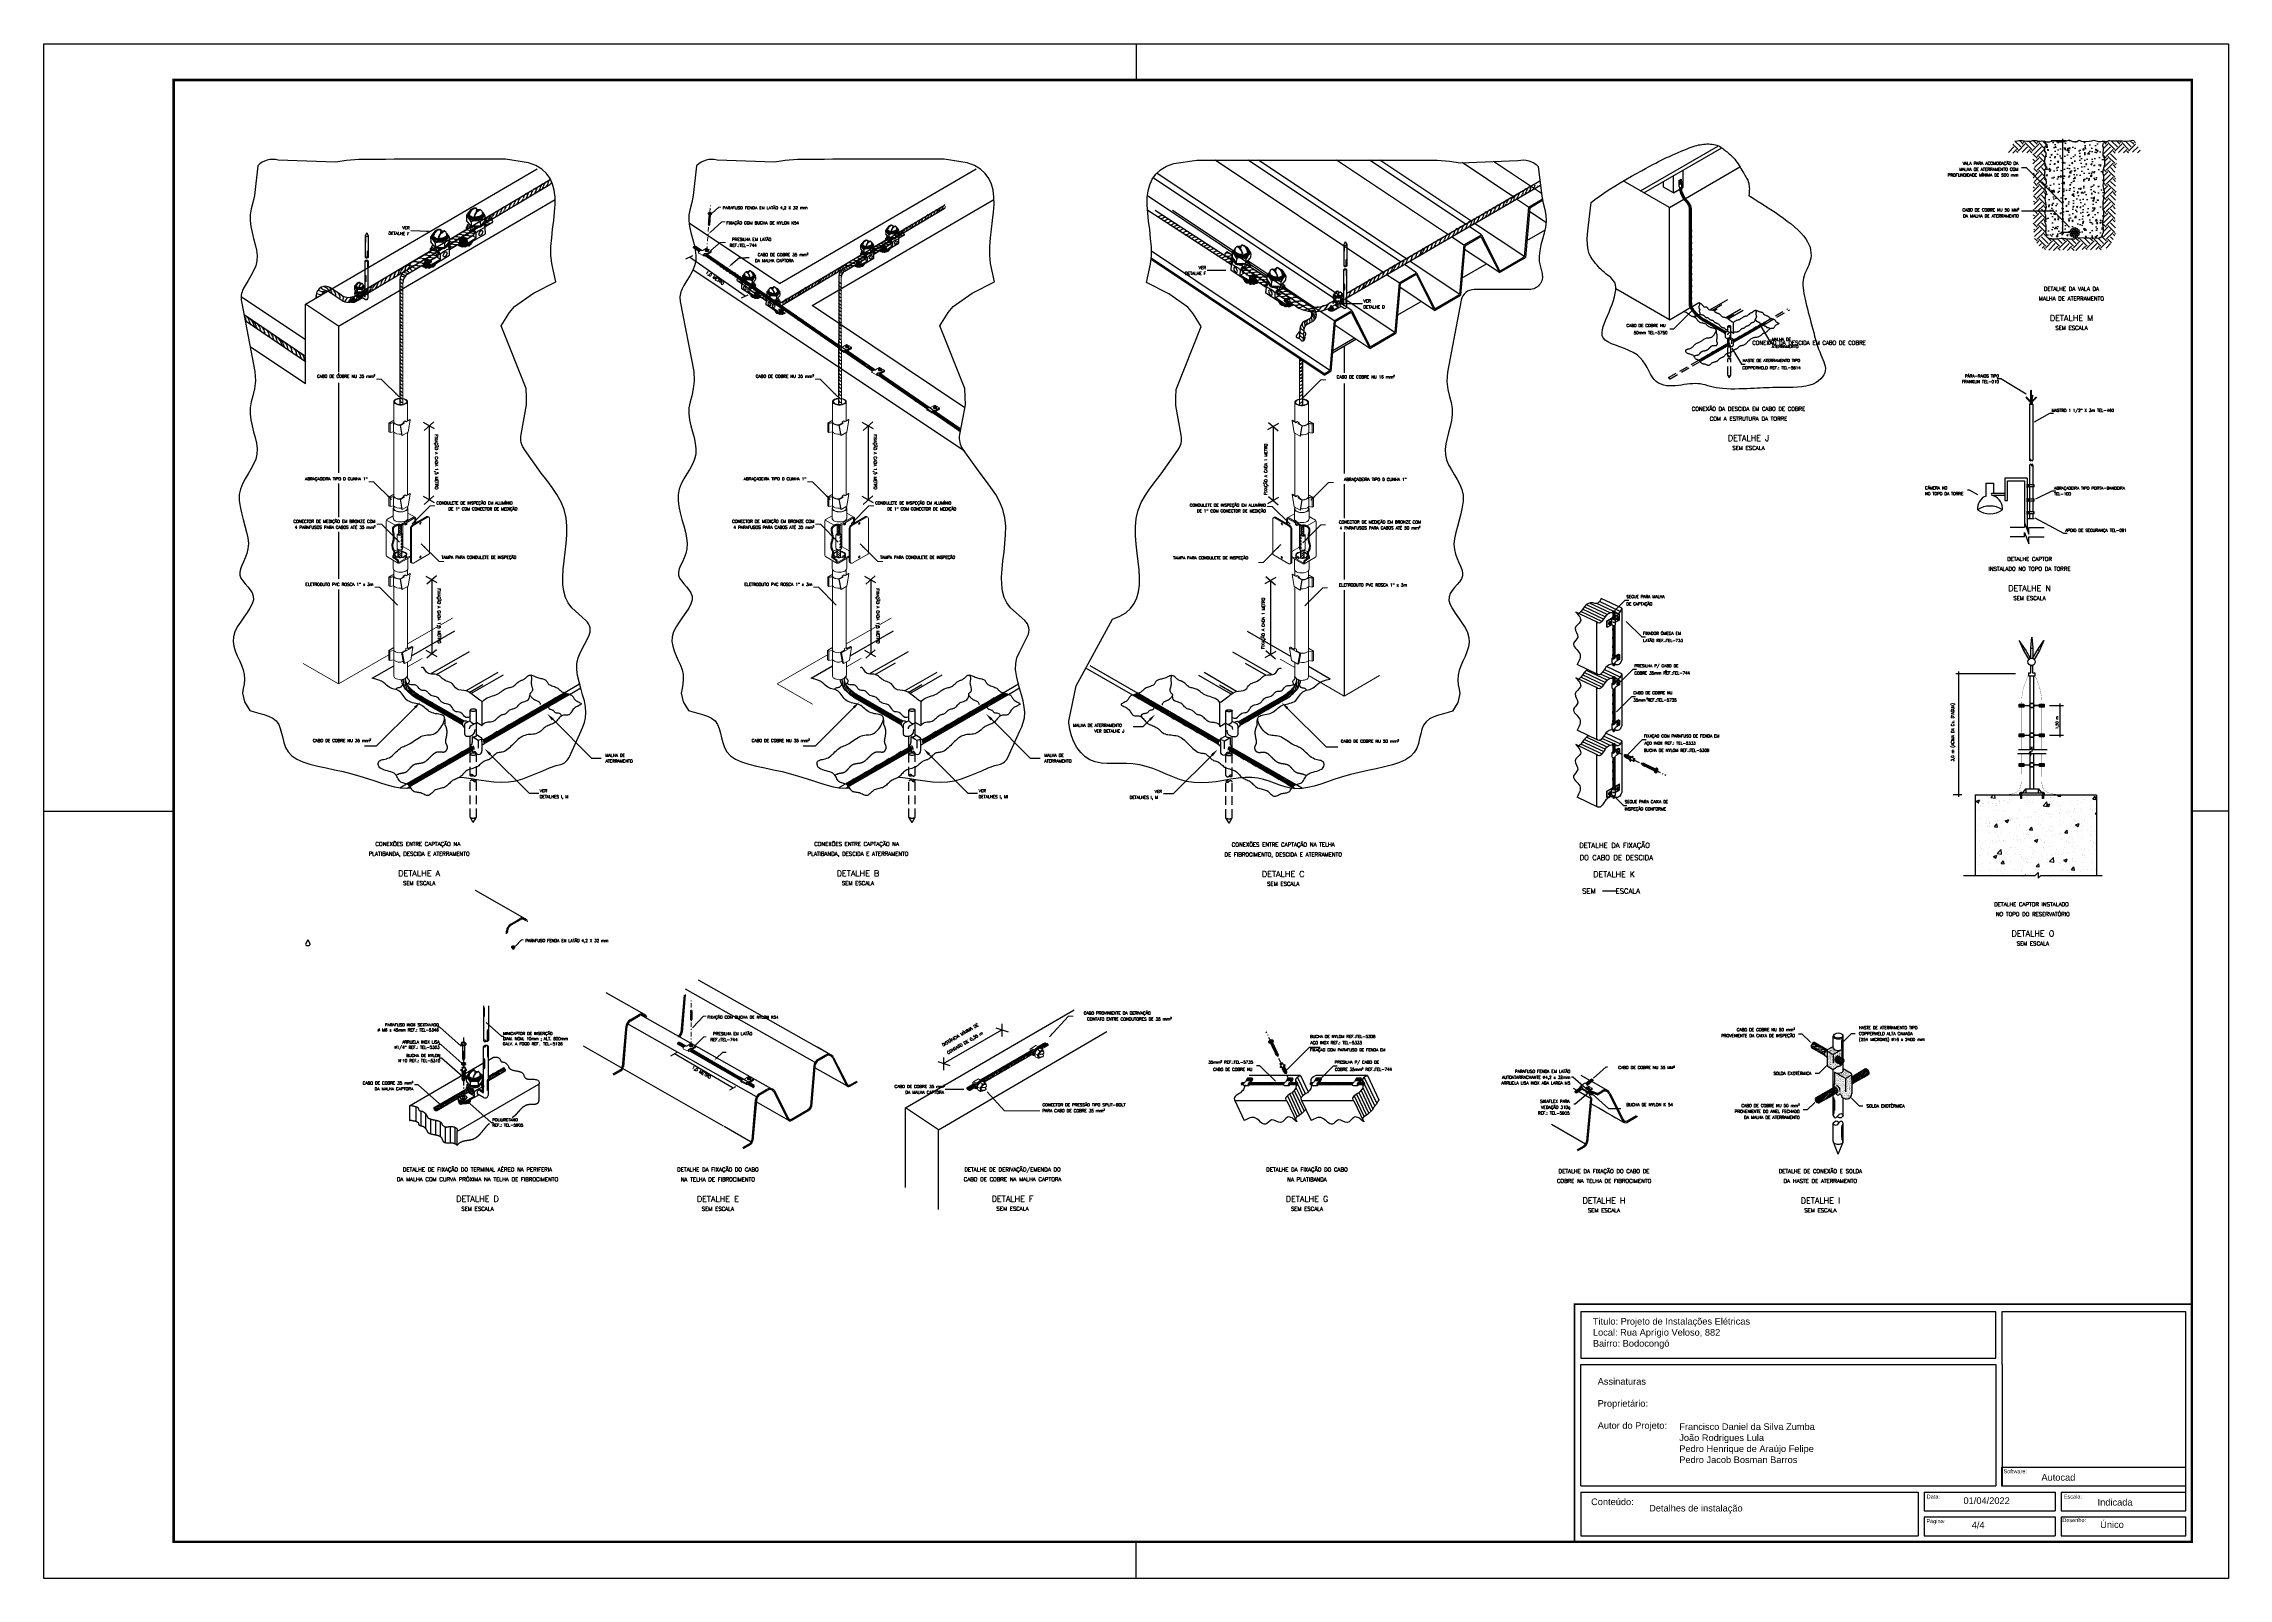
# Paper-space layout 'Layout4' of a CAD drawing. Header units: millimetres. Extents: x 16 to 267, y 19 to 196.
import ezdxf
from ezdxf.enums import TextEntityAlignment as Align

# ---------------------------------------------------------------- set-up
doc = ezdxf.new("R2010")
doc.units = ezdxf.units.MM
for name, pattern in [('ACAD_ISO04W100', [30, 24, -3, 0, -3]), ('DASHDOT', [1, 0.5, -0.25, 0, -0.25]), ('DASHED2', [9.525, 6.35, -3.175]), ('DASHEDX2', [1.5, 1, -0.5])]:
    doc.linetypes.add(name, pattern=pattern)
doc.layers.get('0').update_dxf_attribs({"lineweight": 25})
for name, color, linetype in [('2', 2, 'Continuous'), ('C01', 1, 'Continuous'), ('C02', 42, 'Continuous'), ('C025', 42, 'Continuous'), ('C03', 7, 'Continuous'), ('C04', 5, 'Continuous'), ('C05', 4, 'Continuous'), ('DASHDOT', 1, 'DASHDOT'), ('PARA-RAIOS', 7, 'Continuous'), ('TEXTO2', 7, 'Continuous')]:
    doc.layers.add(name, color=color, linetype=linetype)
doc.layers.add('Cabo 16 mm²', color=1, linetype='Continuous', lineweight=20)
doc.layers.add('Cabo 35 mm²', color=10, linetype='ACAD_ISO04W100', lineweight=40)
doc.styles.add('100CL', font='romans.shx', dxfattribs={"height": 25})
doc.styles.add('140CL', font='romans.shx', dxfattribs={"height": 100})
doc.styles.add('80CL', font='romans.shx', dxfattribs={"height": 2})
doc.styles.add('RomanS', font='romans.shx')
doc.styles.get("Standard").update_dxf_attribs({"font": 'arial.ttf'})
pattern_1 = [(45, (89.7333, 92.15463), (-0.039774756, 0.039774756), [])]
pattern_2 = [(129.8500213, (-1137.519344, 729.781808), (0.00830904928, 0.0069351375), [])]
pattern_3 = [(129.8500213, (-1133.574027, 727.04175), (0.00830904928, 0.0069351375), [])]
pattern_4 = [(45, (140.13658, 92.15463), (-0.039774756, 0.039774756), [])]
pattern_5 = [(129.8500213, (-728.728352, 561.9458405), (0.005816334494, 0.00485459625), [])]
pattern_6 = [(129.8500213, (-725.96663, 560.0278), (0.005816334494, 0.00485459625), [])]
pattern_7 = [(47.7096218, (952.151353, 518.6631554), (-0.00560435386, 0.005097849504), [])]
pattern_8 = [(47.7096218, (954.992239, 520.461864), (-0.00560435386, 0.005097849504), [])]
pattern_9 = [(132, (154.816458, 157.817355), (0.008043026, 0.007241973), [])]
pattern_10 = [(132, (158.861792, 155.227236), (0.008043026, 0.007241973), [])]
pattern_11 = [(135, (127.80532, 92.079446), (0.039774756, 0.039774756), [])]

# ---------------------------------------------------------------- blocks, each defined once
blk = doc.blocks.new('A$C251B1D1C')
at = {"layer": 'C01'}
for p, q in [((0.623, 2.261), (0.623, 2.519)), ((0.63, 2.286), (0.63, 2.508)), ((0.636, 2.29), (0.636, 2.494)), ((0.704, 1.713), (0.704, 1.957)), ((0.711, 1.717), (0.711, 1.971)), ((0.718, 1.723), (0.718, 1.981)), ((0.623, 1.038), (0.623, 0.78)), ((0.63, 1.013), (0.63, 0.791)), ((0.636, 1.008), (0.636, 0.805)), ((0.704, 1.586), (0.704, 1.342)), ((0.711, 1.582), (0.711, 1.328)), ((0.718, 1.575), (0.718, 1.317)), ((0.614, 0.228), (0.513, 0.287)), ((0.614, 0.22), (0.519, 0.275)), ((0.614, 0.213), (0.527, 0.262)), ((0.704, 0.269), (0.704, 0.513)), ((0.711, 0.273), (0.711, 0.527)), ((0.718, 0.28), (0.718, 0.538))]:
    blk.add_line(p, q, dxfattribs=at)
for centre, major_axis, ratio, start_param, end_param in [((0.392, 0.441), (-0.142, 0), 0.509483, 0.069242, 0.225576), ((0.392, 0.437), (-0.142, 0), 0.509483, 0.007902, 0.174993), ((0.392, 0.624), (-0.142, 0), 0.509483, 0.108302, 0.312482), ((0.392, 0.619), (-0.142, 0), 0.509483, 0.079835, 0.29756), ((0.391, 0.616), (-0.142, 0), 0.509483, 0.13463, 0.312482), ((0.391, 0.611), (-0.142, 0), 0.509483, 0.131413, 0.312096), ((0.392, 0.606), (-0.142, 0), 0.509483, 0.077564, 0.266985), ((0.392, 0.446), (-0.142, 0), 0.509483, 0.123954, 0.278336), ((0.392, 0.633), (-0.142, 0), 0.509483, 0.162659, 0.330832), ((0.392, 0.628), (-0.142, 0), 0.509483, 0.135721, 0.320186), ((0.392, 0.601), (-0.142, 0), 0.509483, 0.160032, 0.218605), ((0.392, 0.638), (-0.142, 0), 0.509483, 0.186755, 0.348346), ((0.392, 0.606), (-0.142, 0), 0.509483, 1.339393, 3.211035), ((0.392, 0.597), (-0.142, 0), 0.509483, 1.3399, 2.631976), ((0.392, 0.432), (-0.142, 0), 0.509483, 1.339274, 3.204953), ((0.392, 0.441), (-0.142, 0), 0.509483, 1.340365, 2.083943), ((0.392, 0.624), (-0.142, 0), 0.509483, 1.342081, 3.211035), ((0.392, 0.615), (-0.142, 0), 0.509483, 1.339988, 3.211035), ((0.392, 0.423), (-0.142, 0), 0.509483, 1.346207, 3.211035), ((0.392, 0.633), (-0.142, 0), 0.509483, 1.350786, 3.211035), ((0.482, 0.292), (0.0948, 0.0948), 1, 1.896336, 1.909399), ((0.392, 0.628), (-0.142, 0), 0.509483, 1.36577, 3.211035), ((0.392, 0.619), (-0.142, 0), 0.509483, 1.364905, 3.211035), ((0.392, 0.61), (-0.142, 0), 0.509483, 1.364571, 3.211035), ((0.392, 0.601), (-0.142, 0), 0.509483, 1.365397, 3.211035), ((0.392, 0.592), (-0.142, 0), 0.509483, 1.365112, 2.208576), ((0.392, 0.428), (-0.142, 0), 0.509483, 1.365307, 3.2264), ((0.392, 0.419), (-0.142, 0), 0.509483, 1.365189, 3.211035), ((0.392, 0.446), (-0.142, 0), 0.509483, 1.365656, 1.941318), ((0.392, 0.437), (-0.142, 0), 0.509483, 1.364893, 2.204381), ((0.392, 0.414), (-0.142, 0), 0.509483, 1.374794, 3.211035), ((0.392, 0.414), (-0.142, 0), 0.509483, 1.374794, 3.211035), ((0.392, 0.638), (-0.142, 0), 0.509483, 1.391581, 3.222543), ((0.392, 0.642), (-0.142, 0), 0.509483, 1.943295, 3.141593), ((0.392, 0.437), (-0.142, 0), 0.509483, 2.363268, 3.173489), ((0.392, 0.441), (-0.142, 0), 0.509483, 2.424057, 3.109817), ((0.514, 0.47), (-0.0615, 0.0615), 1, 3.176995, 3.69676), ((0.703, 0.409), (-0.104, 0.104), 1, -0.09291, 0.139082), ((0.732, 0.437), (-0.0948, 0.0948), 1, 0.325539, 0.682194), ((0.728, 0.446), (0.0895, 0.0895), 1, 1.915996, 1.950007), ((0.556, 0.493), (-0.0615, 0.0615), 1, 3.086024, 3.295073)]:
    blk.add_ellipse(centre, major_axis=major_axis, ratio=ratio, start_param=start_param, end_param=end_param, dxfattribs=at)
at = {"layer": 'C02'}
for p, q in [((0.67, 2.65), (0.614, 2.544)), ((0.614, 2.544), (0.614, 1.719)), ((0.67, 2.65), (0.726, 2.544)), ((0.726, 2.544), (0.726, 1.722)), ((0.614, 1.719), (0.619, 1.724)), ((0.614, 1.719), (0.622, 1.708)), ((0.619, 1.724), (0.627, 1.729)), ((0.622, 1.708), (0.63, 1.7)), ((0.627, 1.729), (0.635, 1.732)), ((0.63, 1.7), (0.639, 1.694)), ((0.635, 1.732), (0.643, 1.731)), ((0.639, 1.694), (0.647, 1.692)), ((0.643, 1.731), (0.651, 1.728)), ((0.647, 1.692), (0.655, 1.692)), ((0.651, 1.728), (0.659, 1.722)), ((0.655, 1.692), (0.663, 1.696)), ((0.659, 1.722), (0.667, 1.713)), ((0.663, 1.696), (0.671, 1.702)), ((0.671, 1.702), (0.674, 1.705)), ((0.614, 1.579), (0.622, 1.591)), ((0.614, 0.198), (0.614, 1.579)), ((0.614, 1.579), (0.619, 1.575)), ((0.619, 1.575), (0.627, 1.569)), ((0.622, 1.591), (0.63, 1.599)), ((0.627, 1.569), (0.635, 1.567)), ((0.63, 1.599), (0.639, 1.604)), ((0.635, 1.567), (0.643, 1.567)), ((0.639, 1.604), (0.647, 1.607)), ((0.643, 1.567), (0.651, 1.57)), ((0.647, 1.607), (0.655, 1.606)), ((0.651, 1.57), (0.659, 1.577)), ((0.655, 1.606), (0.663, 1.603)), ((0.659, 1.577), (0.667, 1.585)), ((0.663, 1.603), (0.671, 1.597)), ((0.671, 1.597), (0.674, 1.593)), ((0.726, 0.172), (0.726, 1.577)), ((0, 0.073), (0, 0.067)), ((0.058, 0.093), (0.058, 0.102)), ((0.096, 0.12), (0.1, 0.108)), ((0.153, 0.106), (0.105, 0.134)), ((0.115, 0.136), (0.108, 0.132)), ((0.115, 0.139), (0.115, 0.136)), ((0.165, 0.107), (0.115, 0.136)), ((0.165, 0.112), (0.116, 0.14)), ((0.165, 0.107), (0.153, 0.102)), ((0.153, 0.106), (0.153, 0.102)), ((0.165, 0.112), (0.165, 0.107)), ((0.172, 0.12), (0.169, 0.11)), ((0.203, 0.333), (0.203, 0.337)), ((0.217, 0.103), (0.217, 0.095)), ((0.227, 0.042), (0.396, 0.139)), ((0.23, 0.016), (0.501, 0.172)), ((0.24, 0.326), (0.24, 0.34)), ((0.251, 0.614), (0.251, 0.595)), ((0.396, 0.139), (0.255, 0.22)), ((0.256, 0.588), (0.256, 0.597)), ((0.354, 0.261), (0.354, 0.321)), ((0.363, 0.539), (0.359, 0.535)), ((0.359, 0.519), (0.359, 0.537)), ((0.359, 0.535), (0.363, 0.53)), ((0.363, 0.53), (0.359, 0.526)), ((0.359, 0.526), (0.363, 0.521)), ((0.359, 0.379), (0.359, 0.355)), ((0.363, 0.375), (0.359, 0.371)), ((0.359, 0.371), (0.363, 0.366)), ((0.363, 0.366), (0.359, 0.362)), ((0.359, 0.362), (0.363, 0.357)), ((0.359, 0.355), (0.364, 0.343)), ((0.363, 0.558), (0.36, 0.554)), ((0.36, 0.554), (0.363, 0.549)), ((0.363, 0.549), (0.36, 0.544)), ((0.36, 0.544), (0.363, 0.539)), ((0.363, 0.357), (0.36, 0.353)), ((0.36, 0.353), (0.363, 0.348)), ((0.361, 0.562), (0.363, 0.558)), ((0.363, 0.521), (0.361, 0.519)), ((0.361, 0.379), (0.363, 0.375)), ((0.363, 0.348), (0.362, 0.347)), ((0.364, 0.343), (0.364, 0.331)), ((0.396, 0.139), (0.396, 0.239)), ((0.412, 0.67), (0.412, 0.704)), ((0.42, 0.678), (0.42, 0.704)), ((0.614, 0.107), (0.46, 0.195)), ((0.614, 0.237), (0.518, 0.292)), ((0.582, 0.409), (0.614, 0.427)), ((0.585, 0.508), (0.614, 0.524)), ((0.587, 0.252), (0.587, 0.349))]:
    blk.add_line(p, q, dxfattribs=at)
for points in [[(0.726, 1.722), (0.719, 1.712), (0.711, 1.704), (0.704, 1.699), (0.696, 1.697), (0.689, 1.697), (0.682, 1.7), (0.674, 1.705), (0.667, 1.713)], [(0.726, 1.577), (0.719, 1.587), (0.711, 1.595), (0.704, 1.6), (0.696, 1.602), (0.689, 1.602), (0.682, 1.599), (0.674, 1.594), (0.667, 1.585)]]:
    blk.add_lwpolyline(points, dxfattribs=at)
for centre, major_axis, ratio, start_param, end_param in [((0.67, 2.544), (0.0562, 0), 0.5774, 3.141593, 6.283185), ((0.14, 0.072), (-0.14, 0), 0.509483, 0.062194, 2.273597), ((0.14, 0.099), (-0.14, 0), 0.509483, 0.317034, 2.236786), ((0.137, 0.106), (-0.08, 0.0002), 0.509483, 0.013557, 4.826185), ((0.137, 0.097), (-0.08, 0.0002), 0.509483, 0.109984, 3.090012), ((0.136, 0.114), (-0.059, 0), 0.498339, -0.112226, 4.965206), ((0.136, 0.107), (-0.059, 0), 0.500279, -0.126962, 3.266216), ((0.134, 0.123), (-0.0386, 0), 0.500279, -0.290469, 2.073989), ((0.134, 0.113), (-0.0355, 0), 0.500279, 0.273514, 2.950815), ((0.134, 0.123), (0.0386, 0), 0.500279, -0.638232, 1.987095), ((0.17, 0.381), (-0.0387, 0.0387), 1, 2.994462, 3.47475), ((0.43, 0.585), (-0.128, 0.128), 1, -0.352246, 0.628516), ((0.338, 0.647), (0.062, 0.106), 0.509483, -0.753557, 2.340413), ((0.666, -0.002), (-0.318, 0.318), 1, -0.048127, -0.016488), ((0.715, 0.457), (-0.273, 0.273), 1, 1.144833, 1.385304), ((0.446, 0.602), (0.065, 0.11), 0.529306, 0.834314, 2.464238), ((0.447, 0.602), (0.062, 0.106), 0.509483, -0.313841, 2.182721), ((0.709, -0.084), (0.318, 0.318), 1, 1.059477, 1.554308), ((0.485, 0.642), (-0.0498, 0.0498), 1, -0.952345, -0.217115), ((0.496, 0.239), (0.0296, 0.0506), 0.500449, -0.229183, 3.433774), ((0.458, 0.651), (-0.0536, 0.0536), 1, 3.817853, 4.497942), ((0.658, 0.025), (-0.298, 0.298), 1, -0.511747, -0.484522), ((0.906, 0.567), (-0.273, 0.273), 1, 1.144833, 1.385304), ((0.651, 0.173), (-0.0535, 0.0535), 1, 1.849081, 3.915218)]:
    blk.add_ellipse(centre, major_axis=major_axis, ratio=ratio, start_param=start_param, end_param=end_param, dxfattribs=at)
blk.add_open_spline([(0.264, 0.6), (0.265, 0.602), (0.267, 0.616), (0.274, 0.64), (0.285, 0.664), (0.299, 0.688), (0.315, 0.71), (0.332, 0.727), (0.348, 0.739), (0.362, 0.746), (0.374, 0.749), (0.383, 0.75), (0.39, 0.749), (0.396, 0.747), (0.401, 0.743), (0.406, 0.737), (0.41, 0.728), (0.412, 0.717), (0.412, 0.708), (0.412, 0.703)], degree=3, knots=[3.942773, 3.942773, 3.942773, 3.942773, 4.152047, 4.373331, 4.607258, 4.841184, 5.075111, 5.298225, 5.504103, 5.689757, 5.855803, 6.005181, 6.14422, 6.28326, 6.422299, 6.561339, 6.707536, 6.872139, 7.036742, 7.036742, 7.036742, 7.036742], dxfattribs=at)
at = {"layer": 'C025'}
for p, q in [((0.214, 0.34), (0.197, 0.33)), ((0.197, 0.33), (0.197, 0.299)), ((0.202, 0.596), (0.202, 0.509)), ((0.289, 0.715), (0.206, 0.608)), ((0.291, 0.386), (0.206, 0.497)), ((0.258, 0.428), (0.218, 0.405)), ((0.218, 0.405), (0.218, 0.358)), ((0.254, 0.567), (0.254, 0.562)), ((0.258, 0.599), (0.262, 0.601)), ((0.286, 0.587), (0.262, 0.601)), ((0.297, 0.473), (0.297, 0.381)), ((0.311, 0.722), (0.304, 0.722)), ((0.477, 0.378), (0.306, 0.379)), ((0.309, 0.542), (0.337, 0.558)), ((0.314, 0.35), (0.313, 0.303)), ((0.364, 0.332), (0.313, 0.303)), ((0.359, 0.376), (0.314, 0.35)), ((0.36, 0.544), (0.337, 0.558)), ((0.341, 0.266), (0.354, 0.273)), ((0.375, 0.248), (0.358, 0.238)), ((0.358, 0.238), (0.358, 0.197)), ((0.375, 0.207), (0.358, 0.197)), ((0.375, 0.248), (0.375, 0.207)), ((0.419, 0.722), (0.481, 0.722)), ((0.487, 0.473), (0.487, 0.381)), ((0.578, 0.497), (0.492, 0.386)), ((0.496, 0.715), (0.499, 0.711)), ((0.533, 0.667), (0.578, 0.607)), ((0.533, 0.429), (0.586, 0.46)), ((0.582, 0.595), (0.582, 0.508)), ((0.586, 0.507), (0.582, 0.504)), ((0.586, 0.507), (0.586, 0.46)), ((0.59, 0.383), (0.589, 0.341)), ((0.606, 0.351), (0.589, 0.341)), ((0.607, 0.392), (0.59, 0.383)), ((0.607, 0.392), (0.606, 0.351))]:
    blk.add_line(p, q, dxfattribs=at)
for centre, major_axis, ratio, start_param, end_param in [((0.338, 0.477), (0.144, 0.144), 1, 3.162263, 3.375792), ((0.285, 0.373), (0.0816, 0.0816), 1, 3.052481, 3.175108), ((0.221, 0.596), (0.0133, 0.0133), 1, 1.69796, 2.35409), ((-0.038, 0.315), (0.262, 0.262), 1, 5.939868, 6.363757), ((0.221, 0.509), (-0.0133, 0.0133), 1, 0.783294, 1.439424), ((0.392, 0.606), (-0.166, 0), 0.675841, -0.84116, 3.704953), ((0.184, 0.25), (-0.0669, 0.0669), 1, 4.694536, 5.179232), ((0.35, 0.523), (-0.125, 0.125), 1, 1.514498, 2.146485), ((0.265, 0.392), (-0.0407, 0.0407), 1, 1.418724, 1.911975), ((0.263, 0.312), (-0.0191, 0.0332), 0.509483, 4.555687, 6.604353), ((0.267, 0.575), (-0.0204, 0), 0.509483, -0.372954, 0.916084), ((0.267, 0.57), (-0.0204, 0), 0.509483, -0.235087, 0.916084), ((0.392, 0.606), (-0.143, 0), 0.622287, -0.242315, 0.235781), ((0.27, 0.566), (0.0182, 0.0182), 1, 0.659898, 1.810703), ((0.279, 0.551), (-0.0209, 0.0209), 1, -0.820926, 0.200557), ((0.272, 0.525), (0.0292, 0.0292), 1, 5.92605, 7.509487), ((0.392, 0.606), (-0.135, 0), 0.598456, 0.089321, 0.207268), ((0.392, 0.606), (-0.143, 0), 0.622287, 0.472339, 3.276001), ((0.24, 0.466), (0.0913, 0.0913), 1, 0.137221, 0.531235), ((0.392, 0.606), (-0.135, 0), 0.598456, 0.521118, 1.327997), ((0.269, 0.469), (0.0791, 0.0791), 1, 0.131512, 0.684097), ((0.319, 0.357), (-0.0385, 0.0385), 1, 1.63303, 2.25659), ((0.22, 0.16), (0.0708, 0.0708), 1, 6.16587, 6.374336), ((0.304, 0.703), (-0.0133, 0.0133), 1, -0.787502, 0.127164), ((0.306, 0.398), (-0.0133, 0.0133), 1, 1.439424, 2.35409), ((0.391, 0.259), (0.166, 0.166), 1, 0.365135, 1.201453), ((0.372, 0.313), (-0.0826, 0.0826), 1, 1.678258, 2.230597), ((0.33, 0.356), (0.0753, 0.0753), 1, 3.73293, 3.828598), ((0.375, 0.364), (0.0896, 0.0896), 1, 3.475274, 3.79159), ((0.304, 0.154), (-0.083, 0.083), 1, -1.427671, -1.104346), ((0.392, 0.606), (-0.166, 0), 0.675841, 4.2908, 4.546748), ((0.478, 0.397), (0.0133, 0.0133), 1, 3.924887, 4.839553), ((0.481, 0.703), (-0.0133, 0.0133), 1, 4.581017, 5.495683), ((0.821, 0.313), (-0.262, 0.262), 1, -0.084781, 0.339108), ((0.566, 0.439), (-0.0167, 0.0167), 1, 1.276782, 2.346703), ((0.607, 0.508), (0.0896, 0.0896), 1, 3.575361, 3.79159), ((0.531, 0.307), (0.0806, 0.0806), 1, 0.057758, 0.468712), ((0.563, 0.595), (-0.0133, 0.0133), 1, 3.924887, 4.581017), ((0.563, 0.508), (0.0133, 0.0133), 1, 4.839553, 5.495683), ((0.454, 0.389), (-0.125, 0.125), 1, 4.656091, 4.689457), ((0.607, 0.469), (0.0908, 0.0908), 1, 3.771974, 3.790377)]:
    blk.add_ellipse(centre, major_axis=major_axis, ratio=ratio, start_param=start_param, end_param=end_param, dxfattribs=at)
blk = doc.blocks.new('A$C2D186BC3')
at = {"layer": 'C02', "lineweight": 0}
for p, q in [((0, 0.059), (0, 0.032)), ((0.013, 0.04), (0.094, 0.087)), ((0.013, 0.032), (0.094, 0.079)), ((0.013, 0.04), (0.013, 0.032)), ((0.013, 0.032), (0.033, 0.023)), ((0.033, 0.031), (0.114, 0.078)), ((0.033, 0.031), (0.033, 0.023)), ((0.094, 0.087), (0.094, 0.079)), ((0.094, 0.079), (0.106, 0.073)), ((0.127, 0.059), (0.127, 0.032))]:
    blk.add_line(p, q, dxfattribs=at)
for points in [[(0.094, 0.087, 0.016409), (0.089, 0.088, 0.051099), (0.064, 0.091, 0.051099), (0.038, 0.088, 0.064948), (0.019, 0.081, 0.104203), (0.004, 0.07, 0.174705), (0, 0.059, 0.174705), (0.004, 0.048, 0.06738), (0.013, 0.04, 0.064948)], [(0, 0.032, 0.174705), (0.004, 0.021, 0.104203), (0.019, 0.009, 0.064948), (0.038, 0.003, 0.051099), (0.064, 0, 0.051099), (0.089, 0.003, 0.064948), (0.108, 0.009, 0.104203), (0.123, 0.021, 0.174705), (0.127, 0.032, 0.174705)], [(0.033, 0.031, 0.016409), (0.038, 0.03, 0.051099), (0.064, 0.027, 0.051099), (0.089, 0.03, 0.064948), (0.108, 0.036, 0.104203), (0.123, 0.048, 0.174705), (0.127, 0.059, 0.174705)], [(0.127, 0.059, 0.174705), (0.123, 0.07, 0.06738), (0.114, 0.078, 0.064948)]]:
    blk.add_lwpolyline(points, format="xyb", dxfattribs=at)
blk = doc.blocks.new('*X100')
at = {"color": 0}
for p, q in [((221.6, 187.7), (221.7, 187.7)), ((221.6, 187.6), (221.8, 187.6)), ((221.6, 187.6), (221.7, 187.6)), ((221.6, 187.5), (222.6, 187.5)), ((221.6, 187.5), (222.6, 187.5)), ((221.6, 187.5), (222.6, 187.5)), ((221.6, 187.4), (222.6, 187.4)), ((221.6, 187.4), (222.6, 187.4)), ((222, 187.6), (222.3, 187.6)), ((222, 187.6), (222.2, 187.6)), ((222.1, 187.7), (222.1, 187.7)), ((222.1, 187.7), (222.1, 187.7)), ((222.5, 187.6), (222.6, 187.6)), ((222.5, 187.6), (222.6, 187.6)), ((222.6, 187.7), (222.6, 187.7))]:
    blk.add_line(p, q, dxfattribs=at)
blk = doc.blocks.new('*X101')
at = {"color": 0}
for p, q in [((57053, 22446), (57053, 22446)), ((57538, 22377), (57538, 22377)), ((58076, 22442), (58076, 22442)), ((59139, 22363), (59139, 22363)), ((59439, 22325), (59439, 22325)), ((59765, 22367), (59765, 22367)), ((60308, 22439), (60308, 22439)), ((60763, 22328), (60763, 22328)), ((62363, 22314), (62363, 22314)), ((57078, 22014), (57078, 22014)), ((57078, 21676), (57078, 21676)), ((57155, 21274), (57155, 21274)), ((57175, 22154), (57175, 22154)), ((57286, 22041), (57286, 22041)), ((57344, 22046), (57344, 22046)), ((57594, 22071), (57594, 22071)), ((57611, 22084), (57611, 22084)), ((57619, 21301), (57619, 21301)), ((57936, 22012), (57936, 22012)), ((57951, 21659), (57951, 21659)), ((58010, 21944), (58010, 21944)), ((58101, 21671), (58101, 21671)), ((58154, 22155), (58154, 22155)), ((58358, 21625), (58358, 21625)), ((58363, 22183), (58363, 22183)), ((58421, 22156), (58421, 22156)), ((58589, 22049), (58589, 22049)), ((58641, 22085), (58641, 22085)), ((58666, 21314), (58666, 21314)), ((58688, 22226), (58688, 22226)), ((58731, 21196), (58731, 21196)), ((58756, 21261), (58756, 21261)), ((58830, 21193), (58830, 21193)), ((59057, 21239), (59057, 21239)), ((59182, 21710), (59182, 21710)), ((59197, 21662), (59197, 21662)), ((59212, 22295), (59212, 22295)), ((59231, 22297), (59231, 22297)), ((59560, 21977), (59560, 21977)), ((59600, 21310), (59600, 21310)), ((59664, 22080), (59664, 22080)), ((59666, 22158), (59666, 22158)), ((59689, 21309), (59689, 21309)), ((59808, 21337), (59808, 21337)), ((59835, 22051), (59835, 22051)), ((59958, 21612), (59958, 21612)), ((60032, 21544), (60032, 21544)), ((60133, 21380), (60133, 21380)), ((60229, 21723), (60229, 21723)), ((60380, 21225), (60380, 21225)), ((60442, 21664), (60442, 21664)), ((60677, 21452), (60677, 21452)), ((60744, 22119), (60744, 22119)), ((60770, 21348), (60770, 21348)), ((60885, 21479), (60885, 21479)), ((60912, 22161), (60912, 22161)), ((61081, 22053), (61081, 22053)), ((61161, 21963), (61161, 21963)), ((61210, 21522), (61210, 21522)), ((61235, 21895), (61235, 21895)), ((61252, 21718), (61252, 21718)), ((61583, 21576), (61583, 21576)), ((61688, 21666), (61688, 21666)), ((61753, 21594), (61753, 21594)), ((61791, 22132), (61791, 22132)), ((61817, 21361), (61817, 21361)), ((61962, 21621), (61962, 21621)), ((61981, 21212), (61981, 21212)), ((62158, 22163), (62158, 22163)), ((62287, 21664), (62287, 21664)), ((62326, 22055), (62326, 22055)), ((62332, 21757), (62332, 21757)), ((62437, 22246), (62437, 22246)), ((62785, 21927), (62785, 21927)), ((62815, 22127), (62815, 22127)), ((62830, 21735), (62830, 21735)), ((62840, 21357), (62840, 21357)), ((62934, 21669), (62934, 21669)), ((63038, 21763), (63038, 21763)), ((57028, 20656), (57028, 20656)), ((57103, 20905), (57103, 20905)), ((57128, 20134), (57128, 20134)), ((57447, 21027), (57447, 21027)), ((57498, 21152), (57498, 21152)), ((57554, 20910), (57554, 20910)), ((57627, 20842), (57627, 20842)), ((57644, 20530), (57644, 20530)), ((57655, 21054), (57655, 21054)), ((57667, 21045), (57667, 21045)), ((57821, 20151), (57821, 20151)), ((57975, 20523), (57975, 20523)), ((57980, 21097), (57980, 21097)), ((58126, 20900), (58126, 20900)), ((58152, 20129), (58152, 20129)), ((58274, 20658), (58274, 20658)), ((58349, 20110), (58349, 20110)), ((58373, 20158), (58373, 20158)), ((58447, 20091), (58447, 20091)), ((58523, 21168), (58523, 21168)), ((58691, 20543), (58691, 20543)), ((58744, 21154), (58744, 21154)), ((58892, 20181), (58892, 20181)), ((58912, 21047), (58912, 21047)), ((59067, 20153), (59067, 20153)), ((59100, 20209), (59100, 20209)), ((59178, 20874), (59178, 20874)), ((59207, 20939), (59207, 20939)), ((59232, 20168), (59232, 20168)), ((59425, 20251), (59425, 20251)), ((59520, 20660), (59520, 20660)), ((59576, 20509), (59576, 20509)), ((59650, 20442), (59650, 20442)), ((59714, 20538), (59714, 20538)), ((59969, 20323), (59969, 20323)), ((59989, 21157), (59989, 21157)), ((59998, 20123), (59998, 20123)), ((60158, 21049), (60158, 21049)), ((60177, 20350), (60177, 20350)), ((60254, 20952), (60254, 20952)), ((60279, 20182), (60279, 20182)), ((60312, 20155), (60312, 20155)), ((60502, 20393), (60502, 20393)), ((60765, 20662), (60765, 20662)), ((60778, 20860), (60778, 20860)), ((60795, 20577), (60795, 20577)), ((60852, 20793), (60852, 20793)), ((61045, 20465), (61045, 20465)), ((61200, 20474), (61200, 20474)), ((61235, 21159), (61235, 21159)), ((61254, 20492), (61254, 20492)), ((61277, 20947), (61277, 20947)), ((61302, 20177), (61302, 20177)), ((61404, 21051), (61404, 21051)), ((61558, 20157), (61558, 20157)), ((61579, 20535), (61579, 20535)), ((61598, 20109), (61598, 20109)), ((61842, 20591), (61842, 20591)), ((62011, 20665), (62011, 20665)), ((62055, 21144), (62055, 21144)), ((62122, 20606), (62122, 20606)), ((62330, 20634), (62330, 20634)), ((62357, 20986), (62357, 20986)), ((62383, 20216), (62383, 20216)), ((62403, 20825), (62403, 20825)), ((62481, 21161), (62481, 21161)), ((62649, 21054), (62649, 21054)), ((62656, 20677), (62656, 20677)), ((62801, 20460), (62801, 20460)), ((62804, 20160), (62804, 20160)), ((62865, 20586), (62865, 20586)), ((62874, 20393), (62874, 20393)), ((56947, 19925), (56947, 19925)), ((57067, 19039), (57067, 19039)), ((57154, 19364), (57154, 19364)), ((57171, 19807), (57171, 19807)), ((57245, 19740), (57245, 19740)), ((57272, 19968), (57272, 19968)), ((57351, 19654), (57351, 19654)), ((57593, 19421), (57593, 19421)), ((57641, 18981), (57641, 18981)), ((57669, 19759), (57669, 19759)), ((57695, 18989), (57695, 18989)), ((57815, 20039), (57815, 20039)), ((57990, 20043), (57990, 20043)), ((57991, 19056), (57991, 19056)), ((58024, 20067), (58024, 20067)), ((58065, 18988), (58065, 18988)), ((58144, 19149), (58144, 19149)), ((58177, 19359), (58177, 19359)), ((58184, 19052), (58184, 19052)), ((58313, 19041), (58313, 19041)), ((58392, 19080), (58392, 19080)), ((58597, 19656), (58597, 19656)), ((58716, 19773), (58716, 19773)), ((58718, 19123), (58718, 19123)), ((58742, 19002), (58742, 19002)), ((58795, 19772), (58795, 19772)), ((59193, 19407), (59193, 19407)), ((59235, 20045), (59235, 20045)), ((59257, 19398), (59257, 19398)), ((59261, 19194), (59261, 19194)), ((59267, 19340), (59267, 19340)), ((59390, 19151), (59390, 19151)), ((59469, 19222), (59469, 19222)), ((59559, 19044), (59559, 19044)), ((59615, 19021), (59615, 19021)), ((59740, 19768), (59740, 19768)), ((59765, 18997), (59765, 18997)), ((59794, 19264), (59794, 19264)), ((59843, 19658), (59843, 19658)), ((60304, 19411), (60304, 19411)), ((60338, 19336), (60338, 19336)), ((60396, 19758), (60396, 19758)), ((60469, 19691), (60469, 19691)), ((60481, 20048), (60481, 20048)), ((60546, 19363), (60546, 19363)), ((60635, 19153), (60635, 19153)), ((60804, 19046), (60804, 19046)), ((60817, 19372), (60817, 19372)), ((60820, 19807), (60820, 19807)), ((60845, 19036), (60845, 19036)), ((60871, 19406), (60871, 19406)), ((61088, 19661), (61088, 19661)), ((61216, 19007), (61216, 19007)), ((61327, 19406), (61327, 19406)), ((61414, 19478), (61414, 19478)), ((61622, 19505), (61622, 19505)), ((61672, 20042), (61672, 20042)), ((61727, 20050), (61727, 20050)), ((61867, 19820), (61867, 19820)), ((61881, 19156), (61881, 19156)), ((61892, 19049), (61892, 19049)), ((61948, 19548), (61948, 19548)), ((62020, 19723), (62020, 19723)), ((62050, 19048), (62050, 19048)), ((62334, 19663), (62334, 19663)), ((62408, 19445), (62408, 19445)), ((62418, 19358), (62418, 19358)), ((62491, 19619), (62491, 19619)), ((62492, 19290), (62492, 19290)), ((62699, 19647), (62699, 19647)), ((62840, 18972), (62840, 18972)), ((62890, 19815), (62890, 19815)), ((62915, 19044), (62915, 19044)), ((62972, 20052), (62972, 20052)), ((63024, 19690), (63024, 19690)), ((57107, 18911), (57107, 18911)), ((57179, 18593), (57179, 18593)), ((57316, 18938), (57316, 18938)), ((57674, 18652), (57674, 18652)), ((58202, 18588), (58202, 18588)), ((58413, 18670), (58413, 18670)), ((58920, 18655), (58920, 18655)), ((59282, 18627), (59282, 18627)), ((60013, 18656), (60013, 18656)), ((60087, 18588), (60087, 18588)), ((60166, 18657), (60166, 18657)), ((60329, 18640), (60329, 18640)), ((60706, 18349), (60706, 18349)), ((60915, 18376), (60915, 18376)), ((61240, 18419), (61240, 18419)), ((61289, 18939), (61289, 18939)), ((61353, 18635), (61353, 18635)), ((61411, 18659), (61411, 18659)), ((61637, 18620), (61637, 18620)), ((61783, 18490), (61783, 18490)), ((61991, 18518), (61991, 18518)), ((62316, 18561), (62316, 18561)), ((62433, 18674), (62433, 18674)), ((62657, 18661), (62657, 18661)), ((62860, 18632), (62860, 18632)), ((63068, 18660), (63068, 18660))]:
    blk.add_line(p, q, dxfattribs=at)
blk = doc.blocks.new('A$C76576F64')
at = {"layer": 'C01'}
for centre, major_axis, ratio, start_param, end_param in [((0.152, 0.073), (0.0941, 0.0941), 1, 2.042446, 2.200704), ((0.172, 0.053), (-0.0941, 0.0941), 1, 0.067734, 0.629907), ((0.039, 0.081), (0.0248, 0.0248), 1, 4.348838, 5.325341), ((0.032, 0.12), (0.0615, 0.0615), 1, 4.421122, 5.267557), ((0.207, 0.061), (-0.0948, 0.0948), 1, 0.325539, 0.682194), ((0.204, 0.071), (0.0895, 0.0895), 1, 1.299531, 1.950007), ((0.075, 0.144), (-0.0615, 0.0615), 1, 2.850325, 3.69676), ((0.25, 0.086), (0.0948, 0.0948), 1, 1.896336, 2.25299), ((0.246, 0.095), (0.0895, 0.0895), 1, 1.299531, 1.950007), ((0.118, 0.169), (-0.0615, 0.0615), 1, 2.850325, 3.69676), ((0.293, 0.111), (0.0948, 0.0948), 1, 1.896336, 2.25299), ((0.289, 0.12), (-0.0895, 0.0895), 1, -0.271265, 0.379211), ((0.336, 0.135), (0.0948, 0.0948), 1, 1.896336, 2.25299), ((0.164, 0.196), (-0.0615, 0.0615), 1, 2.850325, 3.69676), ((0.332, 0.145), (0.0895, 0.0895), 1, 1.466562, 1.950007), ((0.382, 0.162), (0.0948, 0.0948), 1, 1.835145, 2.25299), ((0.347, 0.359), (-0.133, 0.021), 0.856883, 2.856173, 3.199573), ((0.397, 0.376), (-0.111, 0.061), 0.960704, 2.73601, 3.240084), ((0.565, 0.325), (0.0614, -0.0616), 1, 2.850325, 3.69676), ((0.44, 0.401), (0.069, 0.107), 0.991935, 4.241793, 4.873719), ((0.393, 0.385), (-0.0949, -0.0947), 1, 1.896336, 2.25299), ((0.611, 0.352), (0.0614, -0.0616), 1, 2.850325, 3.69676), ((0.483, 0.425), (-0.0896, -0.0894), 1, 1.299531, 1.950007), ((0.436, 0.41), (-0.0949, -0.0947), 1, 1.896336, 2.25299), ((0.654, 0.376), (0.0614, -0.0616), 1, 2.850325, 3.69676), ((0.526, 0.45), (-0.0896, -0.0894), 1, 1.299531, 1.950007), ((0.479, 0.435), (-0.0949, -0.0947), 1, 1.896336, 2.25299), ((0.697, 0.401), (-0.0616, -0.0614), 1, 4.421122, 5.267557), ((0.522, 0.46), (0.0947, -0.0949), 1, 0.325539, 0.682194), ((0.69, 0.44), (-0.0249, -0.0248), 1, 4.348838, 5.325341), ((0.558, 0.468), (0.0941, -0.0942), 1, 0.067734, 0.629907), ((0.578, 0.448), (-0.0942, -0.0941), 1, 2.042446, 2.200704)]:
    blk.add_ellipse(centre, major_axis=major_axis, ratio=ratio, start_param=start_param, end_param=end_param, dxfattribs=at)
at = {"layer": 'C02'}
for p, q in [((0.006, 0.103), (0.251, 0.245)), ((0.049, 0.029), (0.291, 0.169)), ((0.681, 0.492), (0.439, 0.353)), ((0.723, 0.418), (0.477, 0.275))]:
    blk.add_line(p, q, dxfattribs=at)
at = {"layer": 'C02', "lineweight": 0}
for p, q in [((0.217, 0.26), (0.389, 0.364)), ((0.474, 0), (0.258, 0.15)), ((0.476, 0.017), (0.273, 0.158)), ((0.477, 0.035), (0.291, 0.164)), ((0.479, 0.052), (0.306, 0.172)), ((0.456, 0.013), (0.325, 0.103)), ((0.477, 0.035), (0.328, 0.138)), ((0.432, 0.177), (0.432, 0.15)), ((0.445, 0.158), (0.526, 0.205)), ((0.445, 0.15), (0.526, 0.197)), ((0.445, 0.158), (0.445, 0.15)), ((0.445, 0.15), (0.465, 0.141)), ((0.465, 0.149), (0.546, 0.196)), ((0.465, 0.149), (0.465, 0.141)), ((0.474, 0), (0.665, 0.09)), ((0.476, 0.017), (0.474, 0)), ((0.476, 0.017), (0.666, 0.107)), ((0.477, 0.275), (0.669, 0.142)), ((0.477, 0.035), (0.668, 0.125)), ((0.479, 0.052), (0.477, 0.035)), ((0.479, 0.052), (0.669, 0.142)), ((0.526, 0.205), (0.526, 0.197)), ((0.526, 0.197), (0.539, 0.191)), ((0.559, 0.177), (0.559, 0.15)), ((0.652, 0.117), (0.666, 0.107)), ((0.666, 0.107), (0.665, 0.09)), ((0.669, 0.142), (0.668, 0.125))]:
    blk.add_line(p, q, dxfattribs=at)
for points in [[(0.526, 0.205, 0.016409), (0.521, 0.206, 0.051099), (0.496, 0.208, 0.051099), (0.47, 0.206, 0.064948), (0.451, 0.199, 0.104203), (0.436, 0.187, 0.174705), (0.432, 0.177, 0.174705), (0.436, 0.166, 0.06738), (0.445, 0.158, 0.064948)], [(0.432, 0.15, 0.174705), (0.436, 0.139, 0.104203), (0.451, 0.127, 0.064948), (0.47, 0.12, 0.051099), (0.496, 0.118, 0.051099), (0.521, 0.12, 0.064948), (0.541, 0.127, 0.104203), (0.555, 0.139, 0.174705), (0.559, 0.15, 0.174705)], [(0.465, 0.149, 0.016409), (0.47, 0.147, 0.051099), (0.496, 0.145, 0.051099), (0.521, 0.147, 0.064948), (0.541, 0.154, 0.104203), (0.555, 0.166, 0.174705), (0.559, 0.177, 0.174705)], [(0.559, 0.177, 0.174705), (0.555, 0.187, 0.06738), (0.546, 0.196, 0.064948)]]:
    blk.add_lwpolyline(points, format="xyb", dxfattribs=at)
for centre, radius, start, end in [((0.237, 0.231), 0.0349, 61.28337, 202.70882), ((0.237, 0.231), 0.0192, 61.28337, 196.14281), ((0.172, 0.155), 0.119, 4.16398, 51.46137), ((0.174, 0.156), 0.133, 6.77619, 53.02342), ((0.408, 0.335), 0.0349, 61.28337, 126.83826), ((0.345, 0.26), 0.133, 6.77619, 53.02342)]:
    blk.add_arc(centre, radius, start, end, dxfattribs=at)
at = {"layer": 'C02'}
for centre, major_axis in [((0.01, 0.072), (-0.0072, 0.0124)), ((0.013, 0.091), (-0.0072, 0.0124)), ((0.024, 0.048), (-0.0072, 0.0124)), ((0.027, 0.066), (-0.0072, 0.0124)), ((0.031, 0.085), (-0.0072, 0.0124)), ((0.042, 0.041), (-0.0072, 0.0124)), ((0.045, 0.06), (-0.0072, 0.0124)), ((0.684, 0.46), (0.0071, -0.0124)), ((0.688, 0.479), (0.0071, -0.0124)), ((0.699, 0.435), (0.0071, -0.0124)), ((0.702, 0.455), (0.0071, -0.0124)), ((0.706, 0.473), (0.0071, -0.0124)), ((0.716, 0.43), (0.0071, -0.0124)), ((0.72, 0.448), (0.0071, -0.0124))]:
    blk.add_ellipse(centre, major_axis=major_axis, ratio=0.509483, dxfattribs=at)

psp = doc.layouts.new('Layout4')

# ---------------------------------------------------------------- hatches: boundary and pattern name
at = {"layer": 'C01'}
h = psp.add_hatch(dxfattribs=at)
h.set_pattern_fill('AR-CONC', color=0, scale=0.225, style=0)
h.set_pattern_definition([(50, (91.5683, 10.9339), (1.6138354, -0.141192), [0.16875, -1.85625]), (355, (91.5683, 10.9339), (-0.31219, 1.692432), [0.135, -1.485]), (100.4514, (91.7027, 10.9221), (1.301646, 1.551239), [0.143415, -1.57757]), (46.1842, (91.5683, 11.384), (2.401292, -0.372418), [0.253125, -2.784375]), (96.6356, (91.7684, 11.3529), (2.10299, 2.191765), [0.215123, -2.366354]), (351.1842, (91.5683, 11.384), (2.10299, 2.191767), [0.2025, -2.2275]), (21, (91.7933, 11.2714), (1.343041, -0.9058925), [0.16875, -1.85625]), (326, (91.7933, 11.2714), (0.54746, 1.631588), [0.135, -1.485]), (71.4514, (91.9052, 11.1959), (1.890501, 0.725694), [0.143415, -1.57757]), (37.5, (91.56825, 10.9339), (0.0273597, 0.7490112), [0, -1.467, 0, -1.5075, 0, -1.490625]), (7.5, (91.56825, 10.9339), (0.5919065, 0.8874264), [0, -0.8595, 0, -1.43325, 0, -0.568125]), (327.5, (91.0665, 10.9339), (1.2011005, -0.0507485), [0, -0.5625, 0, -1.755, 0, -2.32875]), (317.5, (90.8415, 10.9339), (1.312169, 0.225236), [0, -0.73125, 0, -1.1655, 0, -1.65375])])
h.paths.add_polyline_path([(252.66, 180.1), (252.66, 180.54), (252.63, 180.66), (252.57, 180.79), (252.57, 181.13), (252.66, 181.48), (252.73, 181.7), (252.76, 181.92), (252.76, 182.13), (252.76, 182.39), (252.73, 182.6), (252.63, 182.79), (252.6, 182.89), (252.6, 183.17), (252.6, 183.32), (252.63, 183.48), (252.63, 183.76), (252.54, 184.01), (252.6, 184.17), (252.63, 184.33), (252.73, 184.39), (252.85, 184.42), (252.88, 184.45), (253.02, 184.5), (252.77, 184.55), (252.46, 184.55), (252.3, 184.48), (252.08, 184.48), (251.99, 184.48), (251.52, 184.64), (251.27, 184.58), (250.99, 184.55), (250.58, 184.48), (250.46, 184.48), (250.11, 184.55), (249.8, 184.64), (249.58, 184.48), (249.42, 184.48), (249.05, 184.48), (248.98, 184.55), (248.76, 184.64), (248.61, 184.64), (248.39, 184.58), (248.29, 184.58), (248.2, 184.48), (247.98, 184.45), (247.94, 184.45), (247.94, 174.03), (248.77, 174.03, -1.026275), (248.99, 174.03, -1), (249.21, 174.03, -1), (249.43, 174.03, -1), (249.65, 174.03, -1), (249.87, 174.03, -1), (249.65, 174.03, -1), (249.43, 174.03, -1), (249.21, 174.03, -1), (248.99, 174.03, -0.974398), (248.77, 174.03), (247.94, 174.03), (247.94, 177.32), (245.9, 179.36), (245.9, 179.06), (245.9, 178.91), (246.05, 178.69), (245.96, 178.38), (245.9, 178.03), (245.9, 177.91), (245.96, 177.5), (245.99, 177.22), (246.05, 176.97), (245.9, 176.5), (245.9, 176.4), (245.9, 176.18), (245.96, 176.03), (245.96, 175.71), (245.9, 175.34), (245.9, 175.18), (245.96, 175.02), (245.99, 174.87), (245.99, 174.59), (245.99, 174.43), (245.99, 174.3), (245.96, 174.18), (245.96, 174.12), (246.05, 173.87), (246.05, 173.61), (246.18, 173.46), (246.33, 173.4), (246.52, 173.36), (246.65, 173.33), (246.87, 173.33), (247.27, 173.33), (247.52, 173.36), (247.74, 173.4), (247.99, 173.4), (248.28, 173.36), (248.62, 173.33), (248.75, 173.33), (249.15, 173.33), (249.34, 173.33), (249.62, 173.46), (250.31, 173.43), (250.53, 173.43), (250.94, 173.43), (251.16, 173.4), (251.63, 173.43), (251.91, 173.43), (252.1, 173.4), (252.35, 173.49), (252.45, 173.65), (252.48, 173.74), (252.57, 173.96), (252.63, 174.08), (252.63, 174.24), (252.63, 174.4), (252.63, 174.59), (252.57, 174.77), (252.54, 175.02), (252.57, 175.34), (252.63, 175.74), (252.66, 175.9), (252.66, 176.15), (252.66, 176.37), (252.63, 176.65), (252.57, 176.81), (252.57, 177.09), (252.57, 177.22), (252.57, 177.62), (252.66, 177.87), (252.66, 178.06), (252.66, 178.25), (252.73, 178.53), (252.73, 178.75), (252.66, 179.1), (252.63, 179.25), (252.57, 179.44), (252.63, 179.66), (252.66, 179.88)])
h.paths.add_polyline_path([(249.42, 174.49, -1), (249.2, 174.49, -1)], flags=16)
h.paths.add_polyline_path([(249.65, 174.43, -1), (249.42, 174.43, -1)], flags=16)
h.paths.add_polyline_path([(249.2, 174.43, -1), (248.98, 174.43, -1)], flags=16)
h.paths.add_polyline_path([(249.81, 174.28, -1), (249.59, 174.28, -1)], flags=16)
h.paths.add_polyline_path([(249.54, 174.23, -1), (249.32, 174.23, -1), (249.1, 174.23, -1), (249.32, 174.23, -1)], flags=16)
h.paths.add_polyline_path([(249.05, 174.26, -1), (248.83, 174.26, -1)], flags=16)
h.paths.add_polyline_path([(249.81, 173.81, -1), (249.58, 173.81, -1)], flags=16)
h.paths.add_polyline_path([(249.54, 173.84, -1), (249.32, 173.84, -1), (249.1, 173.84, -1), (249.32, 173.84, -1)], flags=16)
h.paths.add_polyline_path([(249.02, 173.79, -1), (248.8, 173.79, -1)], flags=16)
h.paths.add_polyline_path([(249.65, 173.63, -1), (249.42, 173.63, -1)], flags=16)
h.paths.add_polyline_path([(249.2, 173.63, -1), (248.98, 173.63, -1)], flags=16)
h.paths.add_polyline_path([(249.42, 173.55, -1), (249.2, 173.55, -1)], flags=16)
h.paths.add_polyline_path([(247.94, 184.45), (247.57, 184.45), (247.39, 184.45), (247.26, 184.45), (247.17, 184.55), (246.96, 184.57), (246.83, 184.57), (246.7, 184.55), (246.67, 184.55), (246.42, 184.45), (246.07, 184.45), (245.91, 184.48), (245.8, 184.52), (245.9, 184.42), (245.96, 184.33), (245.99, 184.17), (245.99, 184.01), (245.86, 183.83), (245.86, 183.76), (245.86, 183.51), (245.86, 183.39), (245.99, 183.2), (245.99, 183.11), (245.96, 182.79), (245.9, 182.57), (245.86, 182.42), (245.86, 182.07), (245.96, 181.82), (245.96, 181.79), (245.99, 181.6), (245.96, 181.32), (245.86, 181.23), (245.86, 181.1), (245.86, 180.91), (245.86, 180.51), (245.9, 180.29), (245.99, 180.19), (245.99, 180.1), (246.05, 179.88), (246.05, 179.72), (245.96, 179.5), (245.9, 179.44), (245.9, 179.36), (247.94, 177.32)])
h = psp.add_hatch(dxfattribs=at)
h.set_pattern_fill('ANSI31', color=256, scale=0.086584, angle=174.85, style=0)
h.set_pattern_definition(pattern_2)
edge = h.paths.add_edge_path()
edge.add_line((63.67, 172.72), (63.65, 172.71))
edge.add_line((63.65, 172.71), (63.65, 172.71))
edge.add_spline(control_points=[(63.65, 172.71), (63.65, 172.65), (63.65, 172.56), (63.72, 172.54), (63.76, 172.54)], knot_values=[0, 0, 0, 0, 0.800748, 1.441693, 1.441693, 1.441693, 1.441693], degree=3, periodic=0)
edge.add_line((63.76, 172.54), (63.82, 172.69))
edge.add_ellipse((64.27, 173.03), major_axis=(0.784, 0.01), ratio=0.509483, start_angle=124.9405, end_angle=136.2339)
edge.add_line((63.71, 172.74), (63.71, 172.74))
edge.add_line((63.71, 172.74), (63.67, 172.72))
h = psp.add_hatch(dxfattribs=at)
h.set_pattern_fill('ANSI31', color=256, scale=0.086584, angle=174.85, style=0)
h.set_pattern_definition(pattern_2)
edge = h.paths.add_edge_path()
edge.add_line((63.82, 172.69), (63.76, 172.54))
edge.add_spline(control_points=[(63.76, 172.54), (63.8, 172.53), (63.9, 172.53), (63.96, 172.46), (63.99, 172.44)], knot_values=[1.43073, 1.43073, 1.43073, 1.43073, 2.219528, 2.756984, 2.756984, 2.756984, 2.756984], degree=3, periodic=0)
edge.add_line((63.99, 172.44), (64.02, 172.64))
edge.add_ellipse((64.27, 173.03), major_axis=(0.784, 0.01), ratio=0.509483, start_angle=108.7095, end_angle=125.0088)
h = psp.add_hatch(dxfattribs=at)
h.set_pattern_fill('ANSI31', color=256, scale=0.086584, angle=174.85, style=0)
h.set_pattern_definition(pattern_2)
edge = h.paths.add_edge_path()
edge.add_line((64.02, 172.64), (63.99, 172.44))
edge.add_spline(control_points=[(63.99, 172.44), (64.02, 172.42), (64.08, 172.37), (64.23, 172.52), (64.37, 172.39), (64.45, 172.39)], knot_values=[2.756984, 2.756984, 2.756984, 2.756984, 3.368252, 4.120728, 5.634216, 5.634216, 5.634216, 5.634216], degree=3, periodic=0)
edge.add_line((64.45, 172.39), (64.44, 172.64))
edge.add_ellipse((64.27, 173.03), major_axis=(0.784, 0.01), ratio=0.509483, start_angle=77.4656, end_angle=108.7095)
h = psp.add_hatch(dxfattribs=at)
h.set_pattern_fill('ANSI31', color=256, scale=0.086584, angle=174.85, style=0)
h.set_pattern_definition(pattern_2)
edge = h.paths.add_edge_path()
edge.add_ellipse((64.27, 173.03), major_axis=(0.784, 0.01), ratio=0.509483, start_angle=49.9297, end_angle=77.4656)
edge.add_line((64.44, 172.64), (64.45, 172.39))
edge.add_spline(control_points=[(64.45, 172.39), (64.46, 172.39), (64.53, 172.4), (64.65, 172.62), (64.94, 172.47), (64.99, 172.67), (65.17, 172.67), (65.1, 172.86), (65.28, 172.88), (65.3, 172.98), (65.3, 173.04)], knot_values=[5.634216, 5.634216, 5.634216, 5.634216, 5.752118, 7.09934, 8.818976, 9.33721, 10.144992, 10.964097, 11.648698, 12.516217, 12.516217, 12.516217, 12.516217], degree=3, periodic=0)
edge.add_line((65.3, 173.04), (64.78, 172.73))
h = psp.add_hatch(dxfattribs=at)
h.set_pattern_fill('ANSI31', color=256, scale=0.086584, angle=174.85, style=0)
h.set_pattern_definition(pattern_3)
edge = h.paths.add_edge_path()
edge.add_line((59.68, 170.26), (59.62, 170.1))
edge.add_spline(control_points=[(59.62, 170.1), (59.66, 170.09), (59.76, 170.09), (59.82, 170.03), (59.85, 170)], knot_values=[1.43073, 1.43073, 1.43073, 1.43073, 2.219528, 2.756984, 2.756984, 2.756984, 2.756984], degree=3, periodic=0)
edge.add_line((59.85, 170), (59.88, 170.21))
edge.add_ellipse((60.13, 170.59), major_axis=(0.784, 0.01), ratio=0.509483, start_angle=108.7095, end_angle=125.0088)
h = psp.add_hatch(dxfattribs=at)
h.set_pattern_fill('ANSI31', color=256, scale=0.086584, angle=174.85, style=0)
h.set_pattern_definition(pattern_3)
edge = h.paths.add_edge_path()
edge.add_line((59.88, 170.21), (59.85, 170))
edge.add_spline(control_points=[(59.85, 170), (59.88, 169.98), (59.94, 169.93), (60.09, 170.09), (60.23, 169.96), (60.31, 169.96)], knot_values=[2.756984, 2.756984, 2.756984, 2.756984, 3.368252, 4.120728, 5.634216, 5.634216, 5.634216, 5.634216], degree=3, periodic=0)
edge.add_line((60.31, 169.96), (60.3, 170.2))
edge.add_ellipse((60.13, 170.59), major_axis=(0.784, 0.01), ratio=0.509483, start_angle=77.4656, end_angle=108.7095)
h = psp.add_hatch(dxfattribs=at)
h.set_pattern_fill('ANSI31', color=256, scale=0.060609, angle=174.85, style=0)
h.set_pattern_definition(pattern_6)
edge = h.paths.add_edge_path()
edge.add_line((109.31, 170.28), (109.27, 170.17))
edge.add_spline(control_points=[(109.27, 170.17), (109.3, 170.16), (109.37, 170.16), (109.41, 170.12), (109.43, 170.1)], knot_values=[1.43073, 1.43073, 1.43073, 1.43073, 2.219528, 2.756984, 2.756984, 2.756984, 2.756984], degree=3, periodic=0)
edge.add_line((109.43, 170.1), (109.45, 170.24))
edge.add_ellipse((109.63, 170.51), major_axis=(0.549, 0.007), ratio=0.509483, start_angle=108.7095, end_angle=125.0088)
h = psp.add_hatch(dxfattribs=at)
h.set_pattern_fill('ANSI31', color=256, scale=0.060609, angle=174.85, style=0)
h.set_pattern_definition(pattern_6)
edge = h.paths.add_edge_path()
edge.add_line((109.45, 170.24), (109.43, 170.1))
edge.add_spline(control_points=[(109.43, 170.1), (109.45, 170.08), (109.49, 170.05), (109.6, 170.16), (109.7, 170.07), (109.75, 170.07)], knot_values=[2.756984, 2.756984, 2.756984, 2.756984, 3.368252, 4.120728, 5.634216, 5.634216, 5.634216, 5.634216], degree=3, periodic=0)
edge.add_line((109.75, 170.07), (109.75, 170.24))
edge.add_ellipse((109.63, 170.51), major_axis=(0.549, 0.007), ratio=0.509483, start_angle=77.4656, end_angle=108.7095)
h = psp.add_hatch(dxfattribs=at)
h.set_pattern_fill('ANSI31', color=256, scale=0.060609, angle=174.85, style=0)
h.set_pattern_definition(pattern_5)
edge = h.paths.add_edge_path()
edge.add_line((112.1, 172), (112.09, 171.99))
edge.add_line((112.09, 171.99), (112.09, 171.99))
edge.add_spline(control_points=[(112.09, 171.99), (112.09, 171.96), (112.09, 171.89), (112.14, 171.88), (112.17, 171.87)], knot_values=[0, 0, 0, 0, 0.800748, 1.441693, 1.441693, 1.441693, 1.441693], degree=3, periodic=0)
edge.add_line((112.17, 171.87), (112.21, 171.98))
edge.add_ellipse((112.52, 172.22), major_axis=(0.549, 0.007), ratio=0.509483, start_angle=124.9405, end_angle=136.2339)
edge.add_line((112.13, 172.02), (112.13, 172.02))
edge.add_line((112.13, 172.02), (112.1, 172))
h = psp.add_hatch(dxfattribs=at)
h.set_pattern_fill('ANSI31', color=256, scale=0.060609, angle=174.85, style=0)
h.set_pattern_definition(pattern_5)
edge = h.paths.add_edge_path()
edge.add_line((112.21, 171.98), (112.16, 171.87))
edge.add_spline(control_points=[(112.16, 171.87), (112.2, 171.87), (112.26, 171.87), (112.31, 171.82), (112.33, 171.81)], knot_values=[1.43073, 1.43073, 1.43073, 1.43073, 2.219528, 2.756984, 2.756984, 2.756984, 2.756984], degree=3, periodic=0)
edge.add_line((112.33, 171.81), (112.35, 171.95))
edge.add_ellipse((112.52, 172.22), major_axis=(0.549, 0.007), ratio=0.509483, start_angle=108.7095, end_angle=125.0088)
h = psp.add_hatch(dxfattribs=at)
h.set_pattern_fill('ANSI31', color=256, scale=0.060609, angle=174.85, style=0)
h.set_pattern_definition(pattern_5)
edge = h.paths.add_edge_path()
edge.add_line((112.35, 171.95), (112.33, 171.81))
edge.add_spline(control_points=[(112.33, 171.81), (112.35, 171.79), (112.39, 171.76), (112.5, 171.86), (112.6, 171.77), (112.65, 171.77)], knot_values=[2.756984, 2.756984, 2.756984, 2.756984, 3.368252, 4.120728, 5.634216, 5.634216, 5.634216, 5.634216], degree=3, periodic=0)
edge.add_line((112.65, 171.77), (112.65, 171.95))
edge.add_ellipse((112.52, 172.22), major_axis=(0.549, 0.007), ratio=0.509483, start_angle=77.4656, end_angle=108.7095)
h = psp.add_hatch(dxfattribs=at)
h.set_pattern_fill('ANSI31', color=256, scale=0.060609, angle=174.85, style=0)
h.set_pattern_definition(pattern_5)
edge = h.paths.add_edge_path()
edge.add_ellipse((112.52, 172.22), major_axis=(0.549, 0.007), ratio=0.509483, start_angle=49.9297, end_angle=77.4656)
edge.add_line((112.65, 171.95), (112.65, 171.77))
edge.add_spline(control_points=[(112.65, 171.77), (112.65, 171.77), (112.71, 171.78), (112.79, 171.93), (113, 171.82), (113.03, 171.97), (113.16, 171.96), (113.11, 172.1), (113.23, 172.12), (113.24, 172.19), (113.25, 172.23)], knot_values=[5.634216, 5.634216, 5.634216, 5.634216, 5.752118, 7.09934, 8.818976, 9.33721, 10.144992, 10.964097, 11.648698, 12.516217, 12.516217, 12.516217, 12.516217], degree=3, periodic=0)
edge.add_line((113.25, 172.23), (112.88, 172.01))
h = psp.add_hatch(dxfattribs=at)
h.set_pattern_fill('ANSI31', color=256, scale=0.086584, angle=177, style=0)
h.set_pattern_definition(pattern_9)
edge = h.paths.add_edge_path()
edge.add_ellipse((154.86, 168.71), major_axis=(-0.783, 0.039), ratio=0.509483, start_angle=282.5344, end_angle=310.0703, ccw=False)
edge.add_line((154.67, 168.33), (154.65, 168.08))
edge.add_spline(control_points=[(154.65, 168.08), (154.65, 168.08), (154.57, 168.09), (154.46, 168.32), (154.16, 168.18), (154.12, 168.38), (153.94, 168.38), (154.02, 168.58), (153.84, 168.61), (153.83, 168.71), (153.82, 168.76)], knot_values=[5.634216, 5.634216, 5.634216, 5.634216, 5.752118, 7.09934, 8.818976, 9.33721, 10.144992, 10.964097, 11.648698, 12.516217, 12.516217, 12.516217, 12.516217], degree=3, periodic=0)
edge.add_line((153.82, 168.76), (154.34, 168.43))
h = psp.add_hatch(dxfattribs=at)
h.set_pattern_fill('ANSI31', color=256, scale=0.086584, angle=177, style=0)
h.set_pattern_definition(pattern_9)
edge = h.paths.add_edge_path()
edge.add_line((155.09, 168.32), (155.11, 168.12))
edge.add_spline(control_points=[(155.11, 168.12), (155.08, 168.09), (155.02, 168.05), (154.88, 168.21), (154.73, 168.08), (154.65, 168.08)], knot_values=[2.756984, 2.756984, 2.756984, 2.756984, 3.368252, 4.120728, 5.634216, 5.634216, 5.634216, 5.634216], degree=3, periodic=0)
edge.add_line((154.65, 168.08), (154.67, 168.33))
edge.add_ellipse((154.86, 168.71), major_axis=(-0.783, 0.039), ratio=0.509483, start_angle=251.2905, end_angle=282.5344, ccw=False)
h = psp.add_hatch(dxfattribs=at)
h.set_pattern_fill('ANSI31', color=256, scale=0.086584, angle=177, style=0)
h.set_pattern_definition(pattern_9)
edge = h.paths.add_edge_path()
edge.add_line((155.29, 168.36), (155.35, 168.2))
edge.add_spline(control_points=[(155.35, 168.2), (155.3, 168.2), (155.21, 168.2), (155.14, 168.14), (155.11, 168.12)], knot_values=[1.43073, 1.43073, 1.43073, 1.43073, 2.219528, 2.756984, 2.756984, 2.756984, 2.756984], degree=3, periodic=0)
edge.add_line((155.11, 168.12), (155.09, 168.32))
edge.add_ellipse((154.86, 168.71), major_axis=(-0.783, 0.039), ratio=0.509483, start_angle=234.9912, end_angle=251.2905, ccw=False)
h = psp.add_hatch(dxfattribs=at)
h.set_pattern_fill('ANSI31', color=256, scale=0.086584, angle=177, style=0)
h.set_pattern_definition(pattern_9)
edge = h.paths.add_edge_path()
edge.add_line((155.45, 168.38), (155.47, 168.37))
edge.add_line((155.47, 168.37), (155.47, 168.37))
edge.add_spline(control_points=[(155.47, 168.37), (155.46, 168.32), (155.46, 168.22), (155.39, 168.2), (155.35, 168.2)], knot_values=[0, 0, 0, 0, 0.800748, 1.441693, 1.441693, 1.441693, 1.441693], degree=3, periodic=0)
edge.add_line((155.35, 168.2), (155.29, 168.36))
edge.add_ellipse((154.86, 168.71), major_axis=(-0.783, 0.039), ratio=0.509483, start_angle=223.7661, end_angle=235.0595, ccw=False)
edge.add_line((155.41, 168.41), (155.41, 168.41))
edge.add_line((155.41, 168.41), (155.45, 168.38))
h = psp.add_hatch(dxfattribs=at)
h.set_pattern_fill('ANSI31', color=256, scale=0.060609, angle=174.85, style=0)
h.set_pattern_definition(pattern_8)
edge = h.paths.add_edge_path()
edge.add_ellipse((97.91, 166.91), major_axis=(-0.548, 0.03), ratio=0.509483, start_angle=282.5344, end_angle=310.0703, ccw=False)
edge.add_line((97.77, 166.64), (97.76, 166.47))
edge.add_spline(control_points=[(97.76, 166.47), (97.76, 166.47), (97.71, 166.48), (97.63, 166.63), (97.42, 166.53), (97.39, 166.68), (97.27, 166.68), (97.32, 166.82), (97.19, 166.84), (97.19, 166.91), (97.19, 166.95)], knot_values=[5.634216, 5.634216, 5.634216, 5.634216, 5.752118, 7.09934, 8.818976, 9.33721, 10.144992, 10.964097, 11.648698, 12.516217, 12.516217, 12.516217, 12.516217], degree=3, periodic=0)
edge.add_line((97.19, 166.95), (97.54, 166.71))
h = psp.add_hatch(dxfattribs=at)
h.set_pattern_fill('ANSI31', color=256, scale=0.060609, angle=174.85, style=0)
h.set_pattern_definition(pattern_8)
edge = h.paths.add_edge_path()
edge.add_line((98.07, 166.63), (98.09, 166.49))
edge.add_spline(control_points=[(98.09, 166.49), (98.07, 166.47), (98.02, 166.44), (97.92, 166.55), (97.82, 166.47), (97.76, 166.47)], knot_values=[2.756984, 2.756984, 2.756984, 2.756984, 3.368252, 4.120728, 5.634216, 5.634216, 5.634216, 5.634216], degree=3, periodic=0)
edge.add_line((97.76, 166.47), (97.77, 166.64))
edge.add_ellipse((97.91, 166.91), major_axis=(-0.548, 0.03), ratio=0.509483, start_angle=251.2905, end_angle=282.5344, ccw=False)
h = psp.add_hatch(dxfattribs=at)
h.set_pattern_fill('ANSI31', color=256, scale=0.060609, angle=174.85, style=0)
h.set_pattern_definition(pattern_8)
edge = h.paths.add_edge_path()
edge.add_line((98.21, 166.66), (98.25, 166.55))
edge.add_spline(control_points=[(98.25, 166.55), (98.22, 166.55), (98.15, 166.55), (98.11, 166.5), (98.09, 166.49)], knot_values=[1.43073, 1.43073, 1.43073, 1.43073, 2.219528, 2.756984, 2.756984, 2.756984, 2.756984], degree=3, periodic=0)
edge.add_line((98.09, 166.49), (98.07, 166.63))
edge.add_ellipse((97.91, 166.91), major_axis=(-0.548, 0.03), ratio=0.509483, start_angle=234.9912, end_angle=251.2905, ccw=False)
h = psp.add_hatch(dxfattribs=at)
h.set_pattern_fill('ANSI31', color=256, scale=0.060609, angle=174.85, style=0)
h.set_pattern_definition(pattern_8)
edge = h.paths.add_edge_path()
edge.add_line((98.32, 166.67), (98.33, 166.67))
edge.add_line((98.33, 166.67), (98.33, 166.67))
edge.add_spline(control_points=[(98.33, 166.67), (98.33, 166.63), (98.33, 166.56), (98.28, 166.55), (98.25, 166.55)], knot_values=[0, 0, 0, 0, 0.800748, 1.441693, 1.441693, 1.441693, 1.441693], degree=3, periodic=0)
edge.add_line((98.25, 166.55), (98.21, 166.66))
edge.add_ellipse((97.91, 166.91), major_axis=(-0.548, 0.03), ratio=0.509483, start_angle=223.7661, end_angle=235.0595, ccw=False)
edge.add_line((98.29, 166.69), (98.29, 166.69))
edge.add_line((98.29, 166.69), (98.32, 166.67))
h = psp.add_hatch(dxfattribs=at)
h.set_pattern_fill('ANSI31', color=256, scale=0.086584, angle=177, style=0)
h.set_pattern_definition(pattern_10)
edge = h.paths.add_edge_path()
edge.add_line((159.13, 165.73), (159.16, 165.53))
edge.add_spline(control_points=[(159.16, 165.53), (159.13, 165.5), (159.07, 165.46), (158.92, 165.62), (158.77, 165.49), (158.7, 165.49)], knot_values=[2.756984, 2.756984, 2.756984, 2.756984, 3.368252, 4.120728, 5.634216, 5.634216, 5.634216, 5.634216], degree=3, periodic=0)
edge.add_line((158.7, 165.49), (158.71, 165.74))
edge.add_ellipse((158.9, 166.12), major_axis=(-0.783, 0.039), ratio=0.509483, start_angle=251.2905, end_angle=282.5344, ccw=False)
h = psp.add_hatch(dxfattribs=at)
h.set_pattern_fill('ANSI31', color=256, scale=0.086584, angle=177, style=0)
h.set_pattern_definition(pattern_10)
edge = h.paths.add_edge_path()
edge.add_line((159.33, 165.77), (159.4, 165.61))
edge.add_spline(control_points=[(159.4, 165.61), (159.35, 165.61), (159.25, 165.61), (159.19, 165.55), (159.16, 165.53)], knot_values=[1.43073, 1.43073, 1.43073, 1.43073, 2.219528, 2.756984, 2.756984, 2.756984, 2.756984], degree=3, periodic=0)
edge.add_line((159.16, 165.53), (159.13, 165.73))
edge.add_ellipse((158.9, 166.12), major_axis=(-0.783, 0.039), ratio=0.509483, start_angle=234.9912, end_angle=251.2905, ccw=False)
h = psp.add_hatch(dxfattribs=at)
h.set_pattern_fill('ANSI31', color=256, scale=0.060609, angle=174.85, style=0)
h.set_pattern_definition(pattern_7)
edge = h.paths.add_edge_path()
edge.add_line((100.89, 164.8), (100.91, 164.66))
edge.add_spline(control_points=[(100.91, 164.66), (100.89, 164.65), (100.85, 164.61), (100.74, 164.73), (100.64, 164.64), (100.59, 164.64)], knot_values=[2.756984, 2.756984, 2.756984, 2.756984, 3.368252, 4.120728, 5.634216, 5.634216, 5.634216, 5.634216], degree=3, periodic=0)
edge.add_line((100.59, 164.64), (100.6, 164.81))
edge.add_ellipse((100.73, 165.08), major_axis=(-0.548, 0.03), ratio=0.509483, start_angle=251.2905, end_angle=282.5344, ccw=False)
h = psp.add_hatch(dxfattribs=at)
h.set_pattern_fill('ANSI31', color=256, scale=0.060609, angle=174.85, style=0)
h.set_pattern_definition(pattern_7)
edge = h.paths.add_edge_path()
edge.add_line((101.03, 164.83), (101.08, 164.72))
edge.add_spline(control_points=[(101.08, 164.72), (101.04, 164.72), (100.98, 164.72), (100.93, 164.68), (100.91, 164.66)], knot_values=[1.43073, 1.43073, 1.43073, 1.43073, 2.219528, 2.756984, 2.756984, 2.756984, 2.756984], degree=3, periodic=0)
edge.add_line((100.91, 164.66), (100.89, 164.8))
edge.add_ellipse((100.73, 165.08), major_axis=(-0.548, 0.03), ratio=0.509483, start_angle=234.9912, end_angle=251.2905, ccw=False)
at = {"layer": 'C01', "lineweight": 0}
h = psp.add_hatch(dxfattribs=at)
h.set_pattern_fill('ANSI31', color=256, scale=0.45, style=0)
h.set_pattern_definition(pattern_1)
h.paths.add_polyline_path([(56.4, 140.42), (56.4, 140.42), (56.37, 140.41), (56.35, 140.39), (56.33, 140.37), (56.3, 140.36), (56.28, 140.34), (56.26, 140.32), (56.23, 140.3), (56.21, 140.28), (56.19, 140.26), (56.17, 140.24), (56.15, 140.21), (56.13, 140.18), (56.12, 140.15), (56.1, 140.12), (56.09, 140.08), (56.09, 140.04), (56.08, 139.99), (56.08, 139.95), (56.08, 139.9), (56.08, 139.85), (56.08, 139.8), (56.09, 139.75), (56.1, 139.7), (56.1, 139.66), (56.11, 139.61), (56.12, 139.56), (56.13, 139.52), (56.14, 139.47), (56.15, 139.42), (56.15, 139.38), (56.16, 139.33), (56.17, 139.29), (56.17, 139.24), (56.18, 139.19), (56.18, 139.14), (56.18, 139.09), (56.18, 139.04), (56.18, 138.99), (56.18, 138.94), (56.17, 138.88), (56.16, 138.83), (56.16, 138.77), (56.15, 138.72), (56.14, 138.66), (56.13, 138.61), (56.11, 138.57), (56.1, 138.53), (56.22, 138.53), (56.22, 138.54), (56.23, 138.59), (56.25, 138.64), (56.26, 138.7), (56.27, 138.75), (56.27, 138.81), (56.28, 138.87), (56.29, 138.93), (56.29, 138.99), (56.29, 139.04), (56.29, 139.1), (56.29, 139.15), (56.29, 139.2), (56.29, 139.25), (56.28, 139.3), (56.27, 139.35), (56.27, 139.4), (56.26, 139.45), (56.25, 139.49), (56.24, 139.54), (56.23, 139.58), (56.22, 139.63), (56.21, 139.68), (56.21, 139.72), (56.2, 139.77), (56.2, 139.81), (56.19, 139.86), (56.19, 139.9), (56.19, 139.94), (56.19, 139.98), (56.2, 140.02), (56.2, 140.05), (56.21, 140.08), (56.22, 140.11), (56.23, 140.13), (56.24, 140.15), (56.26, 140.17), (56.27, 140.18), (56.29, 140.2), (56.31, 140.22), (56.33, 140.23), (56.35, 140.25), (56.37, 140.27), (56.39, 140.28), (56.41, 140.3), (56.43, 140.31), (56.45, 140.32), (56.48, 140.33), (56.5, 140.34), (56.53, 140.36), (56.55, 140.37), (56.58, 140.38), (56.61, 140.39), (56.64, 140.39), (56.67, 140.4), (56.7, 140.41), (56.71, 140.41), (56.73, 140.42), (56.76, 140.42), (56.78, 140.43), (56.81, 140.43), (56.83, 140.43), (56.85, 140.42), (56.88, 140.42), (56.9, 140.41, 0.179506), (57.12, 140.41), (57.12, 140.54, -0.165926), (56.92, 140.52), (56.92, 140.52), (56.88, 140.53), (56.84, 140.54), (56.8, 140.54), (56.77, 140.54), (56.74, 140.53), (56.71, 140.53), (56.67, 140.52), (56.64, 140.51), (56.61, 140.5), (56.58, 140.49), (56.55, 140.48), (56.51, 140.47), (56.48, 140.46), (56.45, 140.45), (56.43, 140.43)])
h = psp.add_hatch(dxfattribs=at)
h.set_pattern_fill('ANSI31', color=256, scale=0.45, style=0)
h.set_pattern_definition(pattern_4)
h.paths.add_polyline_path([(106.8, 140.42), (106.8, 140.42), (106.78, 140.41), (106.75, 140.39), (106.73, 140.37), (106.7, 140.36), (106.68, 140.34), (106.66, 140.32), (106.64, 140.3), (106.61, 140.28), (106.59, 140.26), (106.57, 140.24), (106.55, 140.21), (106.53, 140.18), (106.52, 140.15), (106.51, 140.12), (106.5, 140.08), (106.49, 140.04), (106.49, 139.99), (106.48, 139.95), (106.48, 139.9), (106.48, 139.85), (106.49, 139.8), (106.49, 139.75), (106.5, 139.7), (106.51, 139.66), (106.51, 139.61), (106.52, 139.56), (106.53, 139.52), (106.54, 139.47), (106.55, 139.42), (106.56, 139.38), (106.57, 139.33), (106.57, 139.29), (106.58, 139.24), (106.58, 139.19), (106.58, 139.14), (106.59, 139.09), (106.59, 139.04), (106.58, 138.99), (106.58, 138.94), (106.57, 138.88), (106.57, 138.83), (106.56, 138.77), (106.55, 138.72), (106.54, 138.66), (106.53, 138.61), (106.52, 138.57), (106.51, 138.53), (106.62, 138.53), (106.63, 138.54), (106.64, 138.59), (106.65, 138.64), (106.66, 138.7), (106.67, 138.75), (106.68, 138.81), (106.69, 138.87), (106.69, 138.93), (106.7, 138.99), (106.7, 139.04), (106.7, 139.1), (106.7, 139.15), (106.69, 139.2), (106.69, 139.25), (106.68, 139.3), (106.68, 139.35), (106.67, 139.4), (106.66, 139.45), (106.65, 139.49), (106.64, 139.54), (106.63, 139.58), (106.62, 139.63), (106.62, 139.68), (106.61, 139.72), (106.6, 139.77), (106.6, 139.81), (106.6, 139.86), (106.59, 139.9), (106.6, 139.94), (106.6, 139.98), (106.6, 140.02), (106.61, 140.05), (106.61, 140.08), (106.62, 140.11), (106.63, 140.13), (106.65, 140.15), (106.66, 140.17), (106.67, 140.18), (106.69, 140.2), (106.71, 140.22), (106.73, 140.23), (106.75, 140.25), (106.77, 140.27), (106.79, 140.28), (106.81, 140.3), (106.84, 140.31), (106.86, 140.32), (106.88, 140.33), (106.9, 140.34), (106.93, 140.36), (106.96, 140.37), (106.98, 140.38), (107.01, 140.39), (107.04, 140.39), (107.07, 140.4), (107.1, 140.41), (107.12, 140.41), (107.13, 140.42), (107.16, 140.42), (107.19, 140.43), (107.21, 140.43), (107.23, 140.43), (107.26, 140.42), (107.29, 140.42), (107.31, 140.41, 0.179506), (107.52, 140.41), (107.52, 140.54, -0.165926), (107.33, 140.52), (107.32, 140.52), (107.28, 140.53), (107.24, 140.54), (107.21, 140.54), (107.17, 140.54), (107.14, 140.53), (107.11, 140.53), (107.08, 140.52), (107.05, 140.51), (107.01, 140.5), (106.98, 140.49), (106.95, 140.48), (106.92, 140.47), (106.89, 140.46), (106.86, 140.45), (106.83, 140.43)])
h = psp.add_hatch(dxfattribs=at)
h.set_pattern_fill('ANSI31', color=256, scale=0.45, style=0)
h.set_pattern_definition(pattern_1)
h.paths.add_polyline_path([(56.22, 138.53), (56.1, 138.53), (56.1, 138.53), (56.09, 138.49), (56.08, 138.45), (56.07, 138.42), (56.06, 138.38), (56.05, 138.35), (56.04, 138.32), (56.03, 138.28), (56.03, 138.25), (56.02, 138.21), (56.02, 138.17), (56.02, 138.13), (56.02, 138.09), (56.02, 138.04), (56.02, 138), (56.03, 137.96), (56.03, 137.92), (56.04, 137.88), (56.05, 137.83), (56.06, 137.79), (56.07, 137.75), (56.08, 137.71), (56.1, 137.67), (56.11, 137.63), (56.13, 137.59), (56.15, 137.55), (56.17, 137.51), (56.19, 137.47), (56.2, 137.44), (56.22, 137.4), (56.23, 137.36), (56.23, 137.32), (56.24, 137.28), (56.23, 137.24), (56.23, 137.2), (56.22, 137.16), (56.21, 137.13), (56.33, 137.13), (56.33, 137.13), (56.34, 137.18), (56.34, 137.23), (56.35, 137.28), (56.35, 137.33), (56.34, 137.38), (56.33, 137.43), (56.32, 137.43), (56.31, 137.48), (56.29, 137.52), (56.27, 137.56), (56.25, 137.6), (56.23, 137.64), (56.22, 137.67), (56.2, 137.71), (56.19, 137.75), (56.18, 137.78), (56.17, 137.82), (56.16, 137.86), (56.15, 137.9), (56.15, 137.93), (56.14, 137.97), (56.14, 138.01), (56.13, 138.05), (56.13, 138.09), (56.13, 138.13), (56.13, 138.16), (56.14, 138.2), (56.14, 138.23), (56.15, 138.26), (56.15, 138.29), (56.16, 138.32), (56.17, 138.35), (56.18, 138.38), (56.19, 138.42), (56.2, 138.45), (56.21, 138.5)])
h = psp.add_hatch(dxfattribs=at)
h.set_pattern_fill('ANSI31', color=256, scale=0.45, style=0)
h.set_pattern_definition(pattern_4)
h.paths.add_polyline_path([(106.62, 138.53), (106.51, 138.53), (106.51, 138.53), (106.49, 138.49), (106.48, 138.45), (106.47, 138.42), (106.46, 138.38), (106.45, 138.35), (106.44, 138.32), (106.44, 138.28), (106.43, 138.25), (106.43, 138.21), (106.43, 138.17), (106.42, 138.13), (106.42, 138.09), (106.42, 138.04), (106.43, 138), (106.43, 137.96), (106.44, 137.92), (106.44, 137.88), (106.45, 137.83), (106.46, 137.79), (106.47, 137.75), (106.49, 137.71), (106.5, 137.67), (106.52, 137.63), (106.54, 137.59), (106.55, 137.55), (106.57, 137.51), (106.59, 137.47), (106.61, 137.44), (106.62, 137.4), (106.63, 137.36), (106.64, 137.32), (106.64, 137.28), (106.64, 137.24), (106.63, 137.2), (106.62, 137.16), (106.62, 137.13), (106.73, 137.13), (106.73, 137.13), (106.74, 137.18), (106.75, 137.23), (106.75, 137.28), (106.75, 137.33), (106.74, 137.38), (106.73, 137.43), (106.73, 137.43), (106.71, 137.48), (106.69, 137.52), (106.67, 137.56), (106.66, 137.6), (106.64, 137.64), (106.62, 137.67), (106.61, 137.71), (106.59, 137.75), (106.58, 137.78), (106.57, 137.82), (106.56, 137.86), (106.56, 137.9), (106.55, 137.93), (106.54, 137.97), (106.54, 138.01), (106.54, 138.05), (106.54, 138.09), (106.54, 138.13), (106.54, 138.16), (106.54, 138.2), (106.54, 138.23), (106.55, 138.26), (106.55, 138.29), (106.56, 138.32), (106.57, 138.35), (106.58, 138.38), (106.59, 138.42), (106.6, 138.45), (106.61, 138.5)])
h = psp.add_hatch(dxfattribs=at)
h.set_pattern_fill('ANSI31', color=256, scale=0.45, style=0)
h.set_pattern_definition(pattern_11)
h.paths.add_polyline_path([(161.14, 140.35), (161.14, 140.35), (161.16, 140.33), (161.19, 140.32), (161.21, 140.3), (161.24, 140.28), (161.26, 140.26), (161.28, 140.25), (161.31, 140.23), (161.33, 140.21), (161.35, 140.18), (161.37, 140.16), (161.39, 140.13), (161.41, 140.11), (161.42, 140.08), (161.43, 140.04), (161.44, 140), (161.45, 139.96), (161.46, 139.92), (161.46, 139.87), (161.46, 139.82), (161.46, 139.77), (161.45, 139.73), (161.45, 139.68), (161.44, 139.63), (161.44, 139.58), (161.43, 139.53), (161.42, 139.49), (161.41, 139.44), (161.4, 139.4), (161.39, 139.35), (161.38, 139.3), (161.38, 139.26), (161.37, 139.21), (161.36, 139.16), (161.36, 139.12), (161.36, 139.07), (161.36, 139.02), (161.36, 138.97), (161.36, 138.92), (161.36, 138.86), (161.37, 138.81), (161.38, 138.75), (161.38, 138.7), (161.39, 138.64), (161.4, 138.59), (161.41, 138.54), (161.42, 138.49), (161.43, 138.46), (161.32, 138.46), (161.32, 138.47), (161.3, 138.51), (161.29, 138.57), (161.28, 138.62), (161.27, 138.68), (161.26, 138.74), (161.26, 138.79), (161.25, 138.85), (161.25, 138.91), (161.24, 138.97), (161.24, 139.02), (161.25, 139.07), (161.25, 139.13), (161.25, 139.18), (161.26, 139.23), (161.26, 139.27), (161.27, 139.32), (161.28, 139.37), (161.29, 139.42), (161.3, 139.46), (161.31, 139.51), (161.32, 139.55), (161.33, 139.6), (161.33, 139.65), (161.34, 139.69), (161.34, 139.74), (161.35, 139.78), (161.35, 139.82), (161.35, 139.87), (161.34, 139.91), (161.34, 139.95), (161.33, 139.98), (161.33, 140.01), (161.32, 140.03), (161.31, 140.05), (161.3, 140.07), (161.28, 140.09), (161.27, 140.11), (161.25, 140.13), (161.23, 140.14), (161.21, 140.16), (161.19, 140.18), (161.17, 140.19), (161.15, 140.21), (161.13, 140.22), (161.11, 140.23), (161.08, 140.25), (161.06, 140.26), (161.04, 140.27), (161.01, 140.28), (160.99, 140.29), (160.96, 140.3), (160.93, 140.31), (160.9, 140.32), (160.87, 140.33), (160.84, 140.33), (160.82, 140.34), (160.81, 140.34), (160.78, 140.35), (160.75, 140.35), (160.73, 140.35), (160.71, 140.35), (160.68, 140.35), (160.65, 140.34), (160.64, 140.33, -0.179506), (160.42, 140.33), (160.42, 140.46, 0.165926), (160.62, 140.45), (160.62, 140.45), (160.66, 140.46), (160.7, 140.46), (160.73, 140.47), (160.77, 140.46), (160.8, 140.46), (160.83, 140.45), (160.86, 140.44), (160.9, 140.44), (160.93, 140.43), (160.96, 140.42), (160.99, 140.41), (161.02, 140.4), (161.05, 140.38), (161.08, 140.37), (161.11, 140.36)])
h = psp.add_hatch(dxfattribs=at)
h.set_pattern_fill('ANSI31', color=256, scale=0.45, style=0)
h.set_pattern_definition(pattern_11)
h.paths.add_polyline_path([(161.32, 138.46), (161.43, 138.46), (161.44, 138.45), (161.45, 138.41), (161.46, 138.38), (161.47, 138.34), (161.48, 138.31), (161.49, 138.27), (161.5, 138.24), (161.5, 138.21), (161.51, 138.17), (161.51, 138.13), (161.52, 138.09), (161.52, 138.05), (161.52, 138.01), (161.52, 137.97), (161.51, 137.93), (161.51, 137.88), (161.5, 137.84), (161.5, 137.8), (161.49, 137.76), (161.48, 137.72), (161.47, 137.67), (161.45, 137.63), (161.44, 137.59), (161.42, 137.55), (161.41, 137.51), (161.39, 137.48), (161.37, 137.44), (161.35, 137.4), (161.34, 137.36), (161.32, 137.32), (161.31, 137.28), (161.31, 137.24), (161.3, 137.2), (161.31, 137.16), (161.31, 137.12), (161.32, 137.08), (161.33, 137.06), (161.21, 137.06), (161.21, 137.06), (161.2, 137.11), (161.19, 137.15), (161.19, 137.2), (161.19, 137.26), (161.2, 137.31), (161.21, 137.35), (161.21, 137.36), (161.23, 137.4), (161.25, 137.44), (161.27, 137.49), (161.29, 137.52), (161.3, 137.56), (161.32, 137.6), (161.33, 137.63), (161.35, 137.67), (161.36, 137.71), (161.37, 137.74), (161.38, 137.78), (161.39, 137.82), (161.39, 137.86), (161.4, 137.9), (161.4, 137.94), (161.4, 137.97), (161.41, 138.01), (161.41, 138.05), (161.4, 138.09), (161.4, 138.12), (161.4, 138.16), (161.39, 138.19), (161.39, 138.22), (161.38, 138.25), (161.37, 138.28), (161.36, 138.31), (161.35, 138.34), (161.34, 138.38), (161.33, 138.42)])
h = psp.add_hatch(dxfattribs=at)
h.set_pattern_fill('ANSI31', color=256, scale=0.45, style=0)
h.set_pattern_definition(pattern_1)
h.paths.add_polyline_path([(56.29, 136.98), (56.17, 136.99), (56.16, 136.96), (56.16, 136.93), (56.15, 136.89), (56.14, 136.86), (56.14, 136.82), (56.13, 136.79), (56.13, 136.77), (56.13, 136.76), (56.25, 136.77, -0.151546), (56.25, 136.8), (56.25, 136.81), (56.25, 136.84), (56.26, 136.87), (56.26, 136.9), (56.27, 136.93), (56.28, 136.97)])
h = psp.add_hatch(dxfattribs=at)
h.set_pattern_fill('ANSI31', color=256, scale=0.45, style=0)
h.set_pattern_definition(pattern_1)
h.paths.add_polyline_path([(56.25, 136.77), (56.13, 136.76), (56.13, 136.74), (56.13, 136.72), (56.14, 136.7), (56.15, 136.68), (56.15, 136.67), (56.16, 136.66), (56.18, 136.65), (56.19, 136.64), (56.21, 136.64), (56.23, 136.64), (56.25, 136.63), (56.27, 136.63), (56.29, 136.63), (56.31, 136.63), (56.33, 136.62), (56.35, 136.61), (56.37, 136.59), (56.39, 136.57, 0.009996), (56.39, 136.56), (56.47, 136.65, 0.201221), (56.28, 136.74, -0.272287)])
h = psp.add_hatch(dxfattribs=at)
h.set_pattern_fill('ANSI31', color=256, scale=0.45, style=0)
h.set_pattern_definition(pattern_1)
h.paths.add_polyline_path([(56.29, 136.98), (56.29, 137.01), (56.31, 137.05), (56.32, 137.09), (56.33, 137.13), (56.21, 137.13), (56.21, 137.12), (56.2, 137.08), (56.19, 137.04), (56.18, 137), (56.17, 136.99)])
h = psp.add_hatch(dxfattribs=at)
h.set_pattern_fill('ANSI31', color=256, scale=0.45, style=0)
h.set_pattern_definition(pattern_1)
h.paths.add_polyline_path([(56.56, 136.42, -0.364199), (56.66, 136.26), (56.77, 136.33, 0.367718), (56.62, 136.53, -0.282329), (56.48, 136.63, 0.023274), (56.47, 136.65), (56.39, 136.56, 0.20013), (56.55, 136.43, -0.021783)])
h = psp.add_hatch(dxfattribs=at)
h.set_pattern_fill('ANSI31', color=256, scale=0.45, style=0)
h.set_pattern_definition(pattern_4)
h.paths.add_polyline_path([(106.69, 136.98), (106.58, 136.99), (106.57, 136.96), (106.56, 136.93), (106.55, 136.89), (106.54, 136.86), (106.54, 136.82), (106.54, 136.79), (106.53, 136.77), (106.53, 136.76), (106.65, 136.77, -0.151546), (106.65, 136.8), (106.65, 136.81), (106.66, 136.84), (106.66, 136.87), (106.67, 136.9), (106.68, 136.93), (106.69, 136.97)])
h = psp.add_hatch(dxfattribs=at)
h.set_pattern_fill('ANSI31', color=256, scale=0.45, style=0)
h.set_pattern_definition(pattern_4)
h.paths.add_polyline_path([(106.65, 136.77), (106.53, 136.76), (106.54, 136.74), (106.54, 136.72), (106.54, 136.7), (106.55, 136.68), (106.56, 136.67), (106.57, 136.66), (106.58, 136.65), (106.6, 136.64), (106.61, 136.64), (106.63, 136.64), (106.65, 136.63), (106.67, 136.63), (106.69, 136.63), (106.71, 136.63), (106.74, 136.62), (106.76, 136.61), (106.78, 136.59), (106.79, 136.57, 0.009996), (106.79, 136.56), (106.87, 136.65, 0.201221), (106.69, 136.74, -0.272287)])
h = psp.add_hatch(dxfattribs=at)
h.set_pattern_fill('ANSI31', color=256, scale=0.45, style=0)
h.set_pattern_definition(pattern_4)
h.paths.add_polyline_path([(106.69, 136.98), (106.7, 137.01), (106.71, 137.05), (106.72, 137.09), (106.73, 137.13), (106.62, 137.13), (106.61, 137.12), (106.6, 137.08), (106.59, 137.04), (106.58, 137), (106.58, 136.99)])
h = psp.add_hatch(dxfattribs=at)
h.set_pattern_fill('ANSI31', color=256, scale=0.45, style=0)
h.set_pattern_definition(pattern_4)
h.paths.add_polyline_path([(106.97, 136.42, -0.364199), (107.06, 136.26), (107.18, 136.33, 0.367718), (107.02, 136.53, -0.282329), (106.89, 136.63, 0.023274), (106.87, 136.65), (106.79, 136.56, 0.20013), (106.95, 136.43, -0.021783)])
h = psp.add_hatch(dxfattribs=at)
h.set_pattern_fill('ANSI31', color=256, scale=0.45, style=0)
h.set_pattern_definition(pattern_11)
h.paths.add_polyline_path([(160.98, 136.35, 0.364199), (160.88, 136.18), (160.77, 136.25, -0.367718), (160.92, 136.45, 0.282329), (161.06, 136.55, -0.023274), (161.07, 136.57), (161.15, 136.49, -0.20013), (160.99, 136.35, 0.021783)])
h = psp.add_hatch(dxfattribs=at)
h.set_pattern_fill('ANSI31', color=256, scale=0.45, style=0)
h.set_pattern_definition(pattern_11)
h.paths.add_polyline_path([(161.29, 136.69), (161.41, 136.68), (161.41, 136.67), (161.4, 136.64), (161.4, 136.63), (161.39, 136.61), (161.38, 136.59), (161.37, 136.58), (161.36, 136.57), (161.35, 136.57), (161.33, 136.56), (161.31, 136.56), (161.29, 136.56), (161.27, 136.56), (161.25, 136.56), (161.23, 136.55), (161.21, 136.54), (161.18, 136.53), (161.16, 136.51), (161.15, 136.5, -0.009996), (161.15, 136.49), (161.07, 136.57, -0.201221), (161.25, 136.67, 0.272287)])
h = psp.add_hatch(dxfattribs=at)
h.set_pattern_fill('ANSI31', color=256, scale=0.45, style=0)
h.set_pattern_definition(pattern_11)
h.paths.add_polyline_path([(161.25, 136.91), (161.24, 136.93), (161.23, 136.97), (161.22, 137.01), (161.21, 137.06), (161.33, 137.06), (161.33, 137.04), (161.34, 137), (161.35, 136.96), (161.36, 136.92), (161.37, 136.92)])
h = psp.add_hatch(dxfattribs=at)
h.set_pattern_fill('ANSI31', color=256, scale=0.45, style=0)
h.set_pattern_definition(pattern_11)
h.paths.add_polyline_path([(161.25, 136.91), (161.37, 136.92), (161.37, 136.89), (161.38, 136.85), (161.39, 136.82), (161.4, 136.78), (161.4, 136.75), (161.41, 136.72), (161.41, 136.69), (161.41, 136.68), (161.29, 136.69, 0.151546), (161.29, 136.72), (161.29, 136.73), (161.29, 136.76), (161.28, 136.79), (161.27, 136.82), (161.27, 136.86), (161.26, 136.89)])
at = {"layer": 'C01'}
h = psp.add_hatch(dxfattribs=at)
h.set_pattern_fill('ANSI31', color=256, scale=0.15, style=0)
h.set_pattern_definition([(45, (67.229188, 71.71144), (-0.01325825, 0.01325825), [])])
edge = h.paths.add_edge_path()
edge.add_ellipse((64.26, 74.53), major_axis=(0.679, -0.001), ratio=0.509483, start_angle=201.4421, end_angle=310.0703, ccw=False)
edge.add_line((63.63, 74.41), (63.63, 74.37))
edge.add_line((63.63, 74.37), (63.65, 74.29))
edge.add_line((63.65, 74.29), (63.67, 74.22))
edge.add_line((63.67, 74.22), (63.69, 74.16))
edge.add_line((63.69, 74.16), (63.7, 74.11))
edge.add_line((63.7, 74.11), (63.72, 74.08))
edge.add_line((63.72, 74.08), (63.74, 74.05))
edge.add_line((63.74, 74.05), (63.76, 74.02))
edge.add_line((63.76, 74.02), (63.78, 74))
edge.add_line((63.78, 74), (63.8, 73.98))
edge.add_line((63.8, 73.98), (63.83, 73.97))
edge.add_line((63.83, 73.97), (63.85, 73.96))
edge.add_line((63.85, 73.96), (63.87, 73.95))
edge.add_line((63.87, 73.95), (63.9, 73.94))
edge.add_line((63.9, 73.94), (63.92, 73.94))
edge.add_line((63.92, 73.94), (63.94, 73.94))
edge.add_line((63.94, 73.94), (63.96, 73.94))
edge.add_line((63.96, 73.94), (63.98, 73.95))
edge.add_line((63.98, 73.95), (64.01, 73.96))
edge.add_line((64.01, 73.96), (64.03, 73.96))
edge.add_line((64.03, 73.96), (64.05, 73.97))
edge.add_line((64.05, 73.97), (64.07, 73.98))
edge.add_line((64.07, 73.98), (64.09, 73.99))
edge.add_line((64.09, 73.99), (64.12, 73.99))
edge.add_line((64.12, 73.99), (64.14, 74))
edge.add_line((64.14, 74), (64.17, 74))
edge.add_line((64.17, 74), (64.19, 74.01))
edge.add_line((64.19, 74.01), (64.22, 74.01))
edge.add_line((64.22, 74.01), (64.25, 74.01))
edge.add_line((64.25, 74.01), (64.27, 74.01))
edge.add_line((64.27, 74.01), (64.3, 74))
edge.add_line((64.3, 74), (64.33, 74))
edge.add_line((64.33, 74), (64.36, 74))
edge.add_line((64.36, 74), (64.38, 73.99))
edge.add_line((64.38, 73.99), (64.41, 73.99))
edge.add_line((64.41, 73.99), (64.43, 73.99))
edge.add_line((64.43, 73.99), (64.46, 73.99))
edge.add_line((64.46, 73.99), (64.48, 73.99))
edge.add_line((64.48, 73.99), (64.5, 73.99))
edge.add_line((64.5, 73.99), (64.52, 73.99))
edge.add_line((64.52, 73.99), (64.54, 73.99))
edge.add_line((64.54, 73.99), (64.56, 74))
edge.add_line((64.56, 74), (64.57, 74.01))
edge.add_line((64.57, 74.01), (64.59, 74.02))
edge.add_line((64.59, 74.02), (64.61, 74.03))
edge.add_line((64.61, 74.03), (64.63, 74.04))
edge.add_line((64.63, 74.04), (64.65, 74.04))
edge.add_line((64.65, 74.04), (64.67, 74.05))
edge.add_line((64.67, 74.05), (64.7, 74.06))
edge.add_line((64.7, 74.06), (64.73, 74.06))
edge.add_line((64.73, 74.06), (64.76, 74.06))
edge.add_line((64.76, 74.06), (64.8, 74.06))
edge.add_line((64.8, 74.06), (64.83, 74.07))
edge.add_line((64.83, 74.07), (64.86, 74.07))
edge.add_line((64.86, 74.07), (64.89, 74.08))
edge.add_line((64.89, 74.08), (64.91, 74.08))
edge.add_line((64.91, 74.08), (64.93, 74.1))
edge.add_line((64.93, 74.1), (64.94, 74.11))
edge.add_line((64.94, 74.11), (64.95, 74.13))
edge.add_line((64.95, 74.13), (64.96, 74.15))
edge.add_line((64.96, 74.15), (64.97, 74.17))
edge.add_line((64.97, 74.17), (64.98, 74.19))
edge.add_line((64.98, 74.19), (64.99, 74.21))
edge.add_line((64.99, 74.21), (65, 74.23))
edge.add_line((65, 74.23), (65.01, 74.25))
edge.add_line((65.01, 74.25), (65.03, 74.27))
edge.add_line((65.03, 74.27), (65.04, 74.29))
edge.add_line((65.04, 74.29), (65.05, 74.31))
edge.add_line((65.05, 74.31), (65.06, 74.34))
edge.add_line((65.06, 74.34), (65.06, 74.37))
edge.add_line((65.06, 74.37), (65.05, 74.41))
edge.add_line((65.05, 74.41), (65.04, 74.46))
edge.add_line((65.04, 74.46), (64.7, 74.26))

# ---------------------------------------------------------------- linework, layer by layer
for p, q in [((16.02, 19.47), (16.02, 195.73)), ((16.02, 195.73), (266.96, 195.73)), ((141.49, 195.73), (141.49, 191.55)), ((266.96, 195.73), (266.96, 19.47)), ((64.84, 174.54), (64.84, 174.54)), ((64.84, 174.54), (64.84, 174.54)), ((112.92, 173.28), (112.92, 173.28)), ((112.92, 173.28), (112.92, 173.28)), ((60.73, 172.09), (60.73, 172.09)), ((60.73, 172.09), (60.73, 172.09)), ((110.05, 171.56), (110.05, 171.56)), ((110.05, 171.56), (110.05, 171.56)), ((154.34, 170.25), (154.34, 170.25)), ((154.34, 170.25), (154.34, 170.25)), ((97.56, 167.98), (97.56, 167.98)), ((97.56, 167.98), (97.56, 167.98)), ((100.36, 166.15), (100.36, 166.15)), ((100.36, 166.15), (100.36, 166.15)), ((158.36, 167.64), (158.36, 167.64)), ((158.36, 167.64), (158.36, 167.64)), ((16.02, 107.6), (30.96, 107.6)), ((266.96, 107.6), (262.77, 107.6)), ((141.49, 19.47), (141.49, 23.66)), ((266.96, 19.47), (16.02, 19.47))]:
    psp.add_line(p, q)
at = {"color": 0, "lineweight": 0}
for p, q in [((241.69, 183.25), (242.32, 183.88)), ((242.81, 183.58), (242.2, 184.19)), ((242.2, 183.17), (242.61, 183.58)), ((243.11, 183.88), (242.44, 184.55)), ((242.77, 183.23), (242.61, 183.38)), ((242.81, 183.38), (243.6, 184.18)), ((243.41, 184.18), (242.97, 184.61)), ((243.28, 183.26), (243.9, 183.88)), ((243.41, 184.37), (243.6, 184.57)), ((244.4, 183.58), (243.6, 184.37)), ((243.82, 183.2), (244.2, 183.58)), ((244.7, 183.88), (244.03, 184.55)), ((244.38, 183.2), (244.2, 183.38)), ((244.4, 183.38), (245.19, 184.18)), ((244.99, 184.18), (244.56, 184.61)), ((244.7, 183.09), (245.49, 183.88)), ((244.99, 184.37), (245.17, 184.55)), ((244.99, 182.79), (245.79, 183.58)), ((245.86, 183.7), (245.19, 184.37)), ((245.99, 184.17), (245.6, 184.56)), ((245.99, 183.18), (245.79, 183.38)), ((252.63, 183.88), (252.57, 183.94)), ((252.63, 183.68), (253.13, 184.18)), ((252.63, 183.09), (253.42, 183.88)), ((252.93, 184.18), (252.72, 184.38)), ((252.93, 184.37), (253.08, 184.53)), ((252.93, 182.79), (253.72, 183.58)), ((253.92, 183.58), (253.13, 184.37)), ((254.22, 183.88), (253.5, 184.59)), ((253.97, 183.14), (253.72, 183.38)), ((253.92, 183.38), (254.71, 184.18)), ((254.51, 184.18), (254.11, 184.58)), ((254.36, 183.23), (255.01, 183.88)), ((254.51, 184.37), (254.72, 184.58)), ((255.51, 183.58), (254.71, 184.37)), ((254.93, 183.2), (255.31, 183.58)), ((255.8, 183.88), (255.13, 184.55)), ((255.48, 183.21), (255.31, 183.38)), ((255.51, 183.38), (256.3, 184.18)), ((256.1, 184.18), (255.69, 184.59)), ((255.97, 183.26), (256.6, 183.88)), ((256.1, 184.37), (256.23, 184.5)), ((256.34, 184.33), (256.3, 184.37)), ((256.51, 183.2), (256.82, 183.51)), ((256.9, 183.38), (256.89, 183.38)), ((244.99, 182.59), (244.52, 183.07)), ((244.52, 181.92), (245.19, 182.59)), ((244.7, 182.29), (244.52, 182.47)), ((244.53, 180.34), (245.19, 181)), ((244.7, 180.71), (244.55, 180.85)), ((244.99, 181), (244.61, 181.39)), ((244.7, 181.5), (245.49, 182.29)), ((244.7, 179.91), (245.49, 180.71)), ((244.99, 181.2), (245.79, 181.99)), ((245.86, 182.12), (245.19, 182.79)), ((245.86, 180.53), (245.19, 181.2)), ((245.92, 182.66), (245.49, 183.09)), ((245.86, 181.12), (245.49, 181.5)), ((245.99, 181.59), (245.79, 181.8)), ((252.63, 180.71), (252.59, 180.74)), ((252.93, 182.59), (252.6, 182.91)), ((252.93, 181), (252.62, 181.31)), ((252.66, 180.54), (253.13, 181)), ((252.66, 179.95), (253.42, 180.71)), ((252.69, 181.56), (253.42, 182.29)), ((252.76, 182.22), (253.13, 182.59)), ((252.93, 181.2), (253.72, 181.99)), ((253.92, 181.99), (253.13, 182.79)), ((253.92, 180.41), (253.13, 181.2)), ((254.1, 182.4), (253.42, 183.09)), ((253.94, 180.98), (253.42, 181.5)), ((254.05, 181.46), (253.72, 181.8)), ((253.92, 181.8), (254.1, 181.98)), ((244.55, 178.77), (245.19, 179.42)), ((244.7, 179.12), (244.55, 179.27)), ((244.99, 177.83), (244.57, 178.25)), ((244.99, 179.42), (244.6, 179.81)), ((244.7, 178.32), (245.49, 179.12)), ((244.99, 179.61), (245.79, 180.41)), ((244.99, 178.03), (245.79, 178.82)), ((245.9, 178.91), (245.19, 179.61)), ((245.93, 179.47), (245.49, 179.91)), ((245.9, 177.92), (245.49, 178.32)), ((246.03, 179.97), (245.79, 180.21)), ((245.98, 178.43), (245.79, 178.62)), ((245.98, 178.62), (246.05, 178.69)), ((252.93, 179.42), (252.64, 179.7)), ((252.69, 178.98), (253.13, 179.42)), ((252.7, 178.39), (253.42, 179.12)), ((252.93, 179.61), (253.72, 180.41)), ((252.93, 178.03), (253.72, 178.82)), ((253.92, 178.82), (253.13, 179.61)), ((253.99, 179.35), (253.42, 179.91)), ((254.01, 177.74), (253.42, 178.32)), ((254.01, 179.92), (253.72, 180.21)), ((254.05, 178.29), (253.72, 178.62)), ((253.92, 180.21), (254.01, 180.3)), ((253.92, 178.62), (254.07, 178.78)), ((244.99, 176.24), (244.55, 176.69)), ((244.7, 175.94), (244.55, 176.09)), ((244.7, 177.53), (244.57, 177.66)), ((244.58, 175.63), (245.19, 176.24)), ((244.63, 177.27), (245.19, 177.83)), ((244.7, 176.74), (245.49, 177.53)), ((244.7, 175.15), (245.49, 175.94)), ((244.99, 176.44), (245.79, 177.23)), ((245.98, 177.23), (245.19, 178.03)), ((245.95, 175.68), (245.19, 176.44)), ((245.9, 176.33), (245.49, 176.74)), ((246, 176.82), (245.79, 177.04)), ((245.98, 177.04), (246.02, 177.08)), ((252.57, 177.27), (253.13, 177.83)), ((252.63, 177.53), (252.57, 177.59)), ((252.63, 176.74), (253.42, 177.53)), ((252.63, 175.75), (253.13, 176.24)), ((252.63, 175.15), (253.42, 175.94)), ((252.93, 176.24), (252.65, 176.52)), ((252.93, 177.83), (252.66, 178.09)), ((252.93, 176.44), (253.72, 177.23)), ((253.92, 177.24), (253.13, 178.03)), ((253.92, 175.65), (253.13, 176.44)), ((254.01, 176.15), (253.42, 176.74)), ((253.97, 176.78), (253.72, 177.04)), ((253.92, 177.04), (253.93, 177.04)), ((244.99, 174.66), (244.55, 175.1)), ((244.61, 174.08), (245.19, 174.66)), ((244.7, 174.36), (244.63, 174.42)), ((244.71, 173.57), (245.49, 174.36)), ((244.99, 173.07), (244.71, 173.36)), ((244.99, 174.85), (245.79, 175.65)), ((244.99, 173.27), (245.79, 174.06)), ((245.97, 174.07), (245.19, 174.85)), ((245.98, 172.47), (245.19, 173.27)), ((245.99, 174.65), (245.49, 175.15)), ((246.28, 172.77), (245.49, 173.56)), ((245.9, 175.34), (245.79, 175.45)), ((246.12, 173.53), (245.79, 173.86)), ((245.98, 173.86), (246.03, 173.91)), ((246.58, 173.07), (246.2, 173.45)), ((246.58, 173.27), (246.65, 173.33)), ((247.57, 172.47), (246.78, 173.27)), ((247.87, 172.77), (247.3, 173.34)), ((248.17, 173.07), (247.84, 173.4)), ((248.17, 173.27), (248.26, 173.37)), ((249.16, 172.47), (248.36, 173.27)), ((249.46, 172.77), (248.89, 173.33)), ((249.75, 173.07), (249.44, 173.38)), ((249.75, 173.27), (249.93, 173.44)), ((250.75, 172.47), (249.95, 173.27)), ((251.04, 172.77), (250.39, 173.43)), ((251.34, 173.07), (250.99, 173.42)), ((251.34, 173.27), (251.49, 173.42)), ((252.33, 172.47), (251.54, 173.27)), ((252.63, 172.77), (251.99, 173.41)), ((252.93, 173.07), (252.41, 173.59)), ((252.93, 174.66), (252.54, 175.04)), ((252.63, 174.16), (253.13, 174.66)), ((252.63, 173.56), (253.42, 174.36)), ((252.93, 174.85), (253.72, 175.65)), ((252.93, 173.27), (253.72, 174.06)), ((253.92, 174.06), (253.13, 174.85)), ((253.54, 172.85), (253.13, 173.27)), ((253.98, 174.59), (253.42, 175.15)), ((253.73, 173.25), (253.42, 173.56)), ((253.92, 175.25), (253.72, 175.45)), ((253.92, 173.66), (253.72, 173.86)), ((253.92, 175.45), (253.96, 175.49)), ((253.92, 173.86), (253.98, 173.92)), ((244.95, 172.83), (245.19, 173.07)), ((245.22, 172.5), (245.49, 172.77)), ((245.57, 172.25), (245.79, 172.47)), ((245.97, 172.09), (245.79, 172.28)), ((245.98, 172.28), (246.78, 173.07)), ((246.33, 172.02), (247.08, 172.77)), ((246.89, 171.99), (247.37, 172.47)), ((247.63, 172.02), (247.37, 172.28)), ((247.57, 172.28), (248.36, 173.07)), ((247.94, 172.05), (248.66, 172.77)), ((248.48, 171.99), (248.96, 172.47)), ((249.25, 171.99), (248.96, 172.28)), ((249.16, 172.28), (249.95, 173.07)), ((249.46, 171.99), (250.25, 172.77)), ((250.16, 172.09), (250.55, 172.47)), ((250.74, 172.08), (250.55, 172.28)), ((250.75, 172.28), (251.54, 173.07)), ((251.11, 172.04), (251.84, 172.77)), ((251.74, 172.08), (252.13, 172.47)), ((252.36, 172.05), (252.13, 172.28)), ((252.33, 172.28), (253.13, 173.07)), ((252.91, 172.26), (253.42, 172.77))]:
    psp.add_line(p, q, dxfattribs=at)
at = {"const_width": 0.299}
psp.add_lwpolyline([(30.96, 23.66), (30.96, 191.55), (262.77, 191.55), (262.77, 23.66)], close=True, dxfattribs=at)
at = {"const_width": 0.199}
psp.add_lwpolyline([(191.87, 50.96), (191.87, 23.66), (262.77, 23.66), (262.77, 50.96), (191.87, 50.96)], dxfattribs=at)
for points in [[(192.59, 44.75), (240.25, 44.75), (240.25, 50.11)], [(192.59, 50.11), (192.59, 44.75)], [(192.59, 50.11), (240.25, 50.11)], [(240.97, 44.03), (240.97, 50.11)], [(240.97, 50.11), (262.06, 50.11)], [(262.06, 28.03), (262.06, 50.11)], [(192.59, 30.09), (192.59, 44.03), (240.25, 44.03), (240.25, 30.09)], [(240.97, 44.03), (240.97, 30.1), (262.03, 30.1)], [(240.92, 32.23), (240.92, 30.09)], [(240.92, 32.23), (262.06, 32.23)], [(192.59, 30.09), (240.25, 30.09)], [(192.59, 29.38), (231.32, 29.38)], [(192.59, 29.38), (192.59, 24.37), (231.32, 24.37)], [(231.32, 29.38), (231.32, 24.37)], [(232.03, 29.38), (232.03, 27.23)], [(232.03, 29.38), (247.05, 29.38)], [(240.92, 30.09), (262.06, 30.09)], [(247.05, 29.38), (247.05, 27.23)], [(247.76, 29.38), (247.76, 27.23)], [(247.76, 29.38), (262.06, 29.38)], [(262.06, 27.23), (262.06, 29.38)], [(232.03, 27.23), (247.05, 27.23)], [(232.03, 26.52), (232.03, 24.37)], [(232.03, 26.52), (247.05, 26.52)], [(247.05, 26.52), (247.05, 24.37)], [(247.76, 27.23), (262.06, 27.23)], [(247.76, 26.52), (247.76, 24.37)], [(247.76, 26.52), (262.06, 26.52)], [(247.76, 24.37), (262.06, 24.37), (262.06, 26.52)], [(232.03, 24.37), (247.05, 24.37)]]:
    psp.add_lwpolyline(points)
at = {"layer": '2'}
psp.add_line((160.83, 163.85), (161.47, 164.18), dxfattribs=at)
for centre, radius, start, end in [((161.52, 162.83), 1.23, 123.7084, 177.0006), ((161.53, 162.83), 0.766, 117.285, 176.7438)]:
    psp.add_arc(centre, radius, start, end, dxfattribs=at)
at = {"layer": 'C01'}
for p, q in [((203.43, 183.09), (203.77, 183.24)), ((203.77, 183.24), (204.1, 183.38)), ((204.1, 183.38), (204.42, 183.51)), ((204.42, 183.51), (204.72, 183.63)), ((204.72, 183.63), (205.01, 183.75)), ((205.01, 183.75), (205.26, 183.84)), ((205.26, 183.84), (205.5, 183.92)), ((205.5, 183.92), (205.71, 183.99)), ((205.71, 183.99), (205.91, 184.05)), ((205.91, 184.05), (206.11, 184.1)), ((206.11, 184.1), (206.29, 184.13)), ((206.29, 184.13), (206.48, 184.16)), ((206.48, 184.16), (206.67, 184.18)), ((206.67, 184.18), (206.86, 184.2)), ((206.86, 184.2), (207.07, 184.21)), ((207.07, 184.21), (207.27, 184.21)), ((207.27, 184.21), (207.47, 184.2)), ((207.47, 184.2), (207.67, 184.18)), ((207.67, 184.18), (207.87, 184.15)), ((207.87, 184.15), (208.05, 184.12)), ((208.05, 184.12), (208.22, 184.07)), ((208.22, 184.07), (208.38, 184.01)), ((208.38, 184.01), (208.52, 183.94)), ((208.52, 183.94), (208.66, 183.86)), ((208.66, 183.86), (208.78, 183.78)), ((208.78, 183.78), (208.9, 183.69)), ((208.9, 183.69), (209.02, 183.59)), ((209.02, 183.59), (209.14, 183.49)), ((209.14, 183.49), (209.25, 183.39)), ((209.25, 183.39), (209.38, 183.29)), ((209.38, 183.29), (209.5, 183.19)), ((209.5, 183.19), (209.63, 183.09)), ((248.28, 184.57), (246.6, 184.57)), ((248.06, 184.46), (247.83, 184.68)), ((247.94, 173.8), (247.94, 184.79)), ((198.4, 180.5), (198.99, 180.83)), ((198.99, 180.83), (199.54, 181.13)), ((199.54, 181.13), (200.03, 181.4)), ((200.03, 181.4), (200.45, 181.63)), ((200.45, 181.63), (200.84, 181.84)), ((200.84, 181.84), (201.19, 182.02)), ((201.19, 182.02), (201.51, 182.19)), ((201.51, 182.19), (201.82, 182.34)), ((201.82, 182.34), (202.13, 182.49)), ((202.13, 182.49), (202.44, 182.64)), ((202.44, 182.64), (202.76, 182.79)), ((202.76, 182.79), (203.09, 182.94)), ((203.09, 182.94), (203.43, 183.09)), ((209.63, 183.09), (209.76, 182.97)), ((209.76, 182.97), (209.89, 182.86)), ((209.89, 182.86), (210.02, 182.73)), ((210.02, 182.73), (210.15, 182.59)), ((210.15, 182.59), (210.27, 182.45)), ((210.27, 182.45), (210.4, 182.28)), ((210.4, 182.28), (210.52, 182.11)), ((210.52, 182.11), (210.64, 181.93)), ((210.64, 181.93), (210.76, 181.75)), ((210.76, 181.75), (210.87, 181.56)), ((210.87, 181.56), (210.98, 181.38)), ((210.98, 181.38), (211.09, 181.2)), ((211.09, 181.2), (211.19, 181.03)), ((211.19, 181.03), (211.29, 180.87)), ((211.29, 180.87), (211.38, 180.71)), ((211.38, 180.71), (211.47, 180.57)), ((194.18, 177.82), (194.68, 178.19)), ((194.68, 178.19), (195.24, 178.58)), ((195.24, 178.58), (195.84, 178.98)), ((195.84, 178.98), (196.47, 179.37)), ((196.47, 179.37), (197.12, 179.76)), ((197.12, 179.76), (197.77, 180.14)), ((197.77, 180.14), (198.4, 180.5)), ((204.08, 179.68), (204.08, 179.62)), ((211.47, 180.57), (211.55, 180.43)), ((211.55, 180.43), (211.62, 180.3)), ((211.62, 180.3), (211.69, 180.17)), ((211.69, 180.17), (211.75, 180.05)), ((211.75, 180.05), (211.8, 179.92)), ((211.8, 179.92), (211.84, 179.79)), ((211.84, 179.79), (211.88, 179.66)), ((211.88, 179.66), (211.9, 179.53)), ((211.91, 178.51), (211.89, 178.27)), ((211.89, 178.27), (212.07, 178.16)), ((211.9, 179.53), (211.92, 179.38)), ((211.93, 178.71), (211.91, 178.51)), ((211.92, 179.38), (211.93, 179.23)), ((211.93, 179.23), (211.94, 179.07)), ((211.94, 179.07), (211.93, 178.9)), ((211.93, 178.9), (211.93, 178.71)), ((193.37, 174.23), (193.77, 177.48)), ((193.77, 177.48), (194.18, 177.82)), ((205.07, 176.72), (205.28, 174.16)), ((205.08, 175.95), (205.28, 173.45)), ((212.07, 178.16), (212.5, 177.9)), ((212.5, 177.9), (212.95, 177.62)), ((212.95, 177.62), (213.43, 177.32)), ((213.43, 177.32), (213.91, 177.01)), ((213.91, 177.01), (214.4, 176.69)), ((214.4, 176.69), (214.89, 176.37)), ((214.89, 176.37), (215.37, 176.04)), ((215.37, 176.04), (215.85, 175.7)), ((215.85, 175.7), (216.3, 175.36)), ((193.32, 173.34), (193.37, 174.23)), ((193.35, 172.62), (193.32, 173.34)), ((205.07, 173.93), (205.28, 171.37)), ((205.07, 173.15), (205.28, 170.66)), ((205.08, 175.24), (205.28, 172.74)), ((205.08, 174.53), (205.28, 172.04)), ((205.08, 173.82), (205.28, 171.33)), ((216.3, 175.36), (216.74, 175.03)), ((216.74, 175.03), (217.14, 174.69)), ((217.14, 174.69), (217.52, 174.34)), ((217.52, 174.34), (217.86, 174)), ((217.86, 174), (218.17, 173.67)), ((218.17, 173.67), (218.42, 173.33)), ((218.42, 173.33), (218.63, 172.99)), ((248.77, 174.03), (247.72, 174.03)), ((248.06, 173.91), (247.83, 174.14)), ((63.65, 172.71), (63.65, 172.71)), ((89.77, 171), (90.6, 171.39)), ((96.59, 166.73), (90.19, 171.2)), ((112.09, 171.99), (112.09, 171.99)), ((193.43, 172.05), (193.35, 172.62)), ((193.56, 171.6), (193.43, 172.05)), ((193.73, 171.24), (193.56, 171.6)), ((193.91, 170.96), (193.73, 171.24)), ((194.1, 170.71), (193.91, 170.96)), ((194.28, 170.49), (194.1, 170.71)), ((205.06, 171.12), (205.28, 168.56)), ((205.07, 172.45), (205.28, 169.95)), ((205.07, 171.74), (205.28, 169.2)), ((205.07, 171.03), (205.28, 168.49)), ((205.08, 173.11), (205.28, 170.62)), ((218.63, 172.99), (218.79, 172.66)), ((218.79, 172.66), (218.91, 172.34)), ((218.94, 170.83), (218.86, 170.56)), ((218.91, 172.34), (218.98, 172.02)), ((219, 171.11), (218.94, 170.83)), ((218.98, 172.02), (219.02, 171.71)), ((219.03, 171.4), (219, 171.11)), ((219.02, 171.71), (219.03, 171.4)), ((60.32, 169.96), (60.6, 170.24)), ((60.34, 169.96), (60.62, 170.25)), ((60.36, 169.97), (60.64, 170.26)), ((60.44, 170.04), (60.67, 170.27)), ((60.5, 170.08), (60.7, 170.29)), ((60.52, 170.09), (60.74, 170.31)), ((60.54, 170.1), (60.78, 170.34)), ((60.56, 170.1), (60.81, 170.36)), ((60.58, 170.1), (60.85, 170.38)), ((60.59, 170.1), (60.88, 170.4)), ((60.61, 170.1), (60.92, 170.42)), ((60.62, 170.1), (60.95, 170.44)), ((60.63, 170.1), (60.99, 170.46)), ((60.65, 170.1), (61.02, 170.48)), ((60.66, 170.09), (61.06, 170.5)), ((60.68, 170.09), (61.1, 170.53)), ((60.69, 170.09), (61.13, 170.55)), ((60.7, 170.09), (61, 170.4)), ((60.72, 170.09), (61, 170.38)), ((60.73, 170.09), (61, 170.36)), ((60.75, 170.09), (61, 170.34)), ((60.77, 170.09), (60.85, 170.18)), ((60.79, 170.1), (60.83, 170.14)), ((60.88, 170.21), (61, 170.33)), ((60.91, 170.22), (61, 170.31)), ((60.93, 170.23), (61, 170.3)), ((60.95, 170.24), (60.99, 170.28)), ((61.03, 170.42), (61.16, 170.56)), ((61.05, 170.44), (61.15, 170.54)), ((61.08, 170.45), (61.15, 170.52)), ((61.11, 170.46), (61.13, 170.48)), ((109.76, 170.07), (109.95, 170.27)), ((109.77, 170.07), (109.97, 170.27)), ((109.79, 170.08), (109.99, 170.28)), ((109.84, 170.13), (110, 170.29)), ((109.88, 170.15), (110.03, 170.3)), ((109.9, 170.16), (110.05, 170.32)), ((109.91, 170.17), (110.08, 170.33)), ((109.93, 170.17), (110.1, 170.35)), ((109.94, 170.17), (110.13, 170.36)), ((109.95, 170.17), (110.15, 170.38)), ((109.96, 170.17), (110.18, 170.39)), ((109.97, 170.17), (110.2, 170.41)), ((109.98, 170.17), (110.23, 170.42)), ((109.99, 170.17), (110.25, 170.44)), ((110, 170.16), (110.28, 170.45)), ((110.01, 170.16), (110.3, 170.47)), ((110.02, 170.16), (110.33, 170.48)), ((110.03, 170.16), (110.24, 170.38)), ((110.04, 170.16), (110.23, 170.36)), ((110.05, 170.16), (110.23, 170.35)), ((110.06, 170.16), (110.23, 170.34)), ((110.07, 170.16), (110.13, 170.22)), ((110.09, 170.17), (110.12, 170.2)), ((110.15, 170.24), (110.23, 170.33)), ((110.17, 170.25), (110.23, 170.32)), ((110.19, 170.26), (110.23, 170.31)), ((110.2, 170.27), (110.23, 170.29)), ((110.25, 170.39), (110.35, 170.49)), ((110.27, 170.4), (110.34, 170.48)), ((110.29, 170.41), (110.34, 170.46)), ((110.31, 170.42), (110.33, 170.44)), ((155.47, 168.37), (155.47, 168.37)), ((194.45, 170.29), (194.28, 170.49)), ((194.62, 170.1), (194.45, 170.29)), ((194.78, 169.92), (194.62, 170.1)), ((194.95, 169.75), (194.78, 169.92)), ((195.12, 169.6), (194.95, 169.75)), ((195.29, 169.45), (195.12, 169.6)), ((195.47, 169.3), (195.29, 169.45)), ((195.66, 169.16), (195.47, 169.3)), ((195.85, 169.02), (195.66, 169.16)), ((196.03, 168.87), (195.85, 169.02)), ((196.2, 168.7), (196.03, 168.87)), ((196.35, 168.51), (196.2, 168.7)), ((196.47, 168.3), (196.35, 168.51)), ((196.56, 168.05), (196.47, 168.3)), ((205.06, 168.33), (205.28, 165.77)), ((205.07, 170.34), (205.28, 167.85)), ((205.07, 170.32), (205.28, 167.78)), ((205.07, 169.64), (205.28, 167.14)), ((205.07, 168.93), (205.28, 166.37)), ((205.07, 168.22), (205.33, 165.11)), ((218.11, 168.54), (218.09, 168.26)), ((218.09, 168.26), (218.1, 167.97)), ((218.16, 168.81), (218.11, 168.54)), ((218.23, 169.07), (218.16, 168.81)), ((218.32, 169.32), (218.23, 169.07)), ((218.43, 169.57), (218.32, 169.32)), ((218.54, 169.81), (218.43, 169.57)), ((218.65, 170.06), (218.54, 169.81)), ((218.76, 170.31), (218.65, 170.06)), ((218.86, 170.56), (218.76, 170.31)), ((96.19, 166.55), (96.94, 166.9)), ((97.49, 167.25), (97.49, 167.25)), ((97.85, 167), (97.85, 167)), ((98.33, 166.67), (98.33, 166.67)), ((158, 165.99), (157.87, 166.13)), ((157.97, 166), (157.88, 166.11)), ((157.95, 166.01), (157.88, 166.08)), ((158.32, 165.64), (157.9, 166.12)), ((157.92, 166.03), (157.9, 166.05)), ((158.34, 165.64), (157.93, 166.09)), ((158.35, 165.65), (157.97, 166.07)), ((158.36, 165.65), (158, 166.05)), ((158.31, 165.64), (158.02, 165.96)), ((158.11, 165.78), (158.02, 165.88)), ((158.09, 165.79), (158.02, 165.86)), ((158.29, 165.64), (158.03, 165.94)), ((158.28, 165.64), (158.03, 165.92)), ((158.26, 165.64), (158.03, 165.91)), ((158.14, 165.77), (158.03, 165.89)), ((158.07, 165.8), (158.03, 165.84)), ((158.38, 165.65), (158.04, 166.03)), ((158.39, 165.65), (158.07, 166)), ((158.41, 165.65), (158.11, 165.98)), ((158.42, 165.65), (158.14, 165.96)), ((158.25, 165.65), (158.17, 165.73)), ((158.44, 165.65), (158.18, 165.94)), ((158.22, 165.66), (158.19, 165.7)), ((158.45, 165.64), (158.21, 165.91)), ((158.47, 165.64), (158.25, 165.89)), ((158.49, 165.64), (158.28, 165.87)), ((158.52, 165.62), (158.32, 165.84)), ((158.57, 165.58), (158.35, 165.82)), ((158.65, 165.51), (158.38, 165.81)), ((158.67, 165.5), (158.4, 165.8)), ((158.69, 165.49), (158.42, 165.79)), ((196, 165.34), (196.17, 165.79)), ((196.17, 165.79), (196.32, 166.23)), ((196.32, 166.23), (196.44, 166.65)), ((196.44, 166.65), (196.53, 167.06)), ((196.53, 167.06), (196.59, 167.43)), ((196.6, 167.76), (196.56, 168.05)), ((196.59, 167.43), (196.6, 167.76)), ((205.07, 167.55), (205.26, 165.21)), ((205.07, 167.51), (205.26, 165.21)), ((205.07, 166.84), (205.19, 165.33)), ((205.07, 166.14), (205.12, 165.46)), ((205.23, 165.27), (205.13, 165.63)), ((205.31, 165.2), (205.19, 165.63)), ((205.42, 165.26), (205.26, 165.66)), ((207.39, 165.17), (209.45, 166.36)), ((207.7, 165.14), (208.77, 165.76)), ((218.1, 167.97), (218.12, 167.67)), ((218.12, 167.67), (218.16, 167.36)), ((218.16, 167.36), (218.21, 167.04)), ((218.21, 167.04), (218.28, 166.71)), ((218.28, 166.71), (218.35, 166.37)), ((218.35, 166.37), (218.44, 166.02)), ((218.44, 166.02), (218.52, 165.65)), ((218.52, 165.65), (218.62, 165.28)), ((100.1, 164.99), (100.01, 165.09)), ((100.08, 165), (100.01, 165.07)), ((100.06, 165.01), (100.02, 165.06)), ((100.32, 164.75), (100.03, 165.08)), ((100.04, 165.02), (100.03, 165.03)), ((100.33, 164.75), (100.05, 165.06)), ((100.34, 164.75), (100.08, 165.05)), ((100.35, 164.75), (100.1, 165.03)), ((100.32, 164.75), (100.11, 164.97)), ((100.3, 164.75), (100.12, 164.96)), ((100.29, 164.75), (100.12, 164.94)), ((100.28, 164.75), (100.12, 164.93)), ((100.2, 164.83), (100.12, 164.92)), ((100.18, 164.84), (100.12, 164.91)), ((100.16, 164.85), (100.12, 164.9)), ((100.14, 164.86), (100.12, 164.89)), ((100.36, 164.75), (100.13, 165.02)), ((100.37, 164.75), (100.15, 165)), ((100.38, 164.75), (100.18, 164.98)), ((100.39, 164.75), (100.2, 164.97)), ((100.4, 164.75), (100.22, 164.95)), ((100.27, 164.75), (100.22, 164.81)), ((100.26, 164.76), (100.23, 164.79)), ((100.42, 164.75), (100.25, 164.94)), ((100.43, 164.75), (100.27, 164.92)), ((100.44, 164.74), (100.3, 164.9)), ((100.46, 164.73), (100.32, 164.89)), ((100.5, 164.7), (100.34, 164.87)), ((100.55, 164.65), (100.36, 164.86)), ((100.57, 164.64), (100.38, 164.86)), ((100.58, 164.64), (100.4, 164.85)), ((195.06, 162.88), (195.16, 163.25)), ((195.16, 163.25), (195.29, 163.63)), ((195.29, 163.63), (195.46, 164.04)), ((195.46, 164.04), (195.64, 164.46)), ((195.64, 164.46), (195.82, 164.9)), ((195.82, 164.9), (196, 165.34)), ((205.36, 165.23), (205.25, 165.61)), ((205.51, 164.89), (205.31, 165.2)), ((205.8, 164.75), (205.34, 165.48)), ((205.71, 164.67), (205.36, 165.23)), ((205.75, 164.71), (205.42, 165.26)), ((206.03, 164.35), (205.71, 164.67)), ((205.84, 164.8), (205.73, 164.95)), ((206.41, 164.05), (205.75, 164.71)), ((206.67, 163.88), (205.8, 164.75)), ((206.78, 163.85), (205.84, 164.8)), ((206.81, 163.9), (206.11, 164.56)), ((206.84, 163.95), (206.5, 164.25)), ((207.06, 163.66), (206.78, 163.85)), ((207.6, 163.34), (206.81, 163.9)), ((208.15, 163.02), (206.84, 163.95)), ((208.7, 162.71), (206.88, 164)), ((209.06, 162.52), (207.43, 163.68)), ((207.88, 165.05), (208.25, 165.26)), ((209.07, 162.59), (207.97, 163.37)), ((209.25, 164.28), (210.96, 165.27)), ((209.43, 164.2), (210.15, 164.62)), ((209.52, 164.14), (211.23, 165.12)), ((212.74, 163.2), (210.68, 161.77)), ((213.35, 163.55), (211.3, 162.12)), ((213.7, 163.72), (211.91, 162.48)), ((213.76, 163.69), (212.52, 162.83)), ((213.79, 163.64), (213.14, 163.19)), ((213.8, 163.57), (213.75, 163.54)), ((218.62, 165.28), (218.71, 164.9)), ((218.71, 164.9), (218.81, 164.52)), ((218.81, 164.52), (218.92, 164.13)), ((218.92, 164.13), (219.02, 163.73)), ((219.02, 163.73), (219.13, 163.34)), ((219.13, 163.34), (219.23, 162.94)), ((195.02, 162.54), (195.06, 162.88)), ((195.05, 162.23), (195.02, 162.54)), ((195.16, 161.95), (195.05, 162.23)), ((195.37, 161.69), (195.16, 161.95)), ((195.69, 161.47), (195.37, 161.69)), ((196.09, 161.27), (195.69, 161.47)), ((196.56, 161.09), (196.09, 161.27)), ((197.06, 160.9), (196.56, 161.09)), ((197.59, 160.71), (197.06, 160.9)), ((198.11, 160.5), (197.59, 160.71)), ((208.44, 160.72), (206.39, 159.29)), ((209.07, 161.08), (207, 159.64)), ((209.56, 161.35), (207.61, 160)), ((209.6, 161.3), (208.23, 160.35)), ((209.1, 162.64), (208.52, 163.05)), ((209.62, 161.25), (208.84, 160.71)), ((209.14, 162.68), (209.07, 162.74)), ((209.63, 161.18), (209.46, 161.06)), ((210.28, 161.78), (210.17, 161.7)), ((210.9, 162.14), (210.2, 161.65)), ((212.12, 162.84), (210.21, 161.52)), ((211.51, 162.49), (210.21, 161.59)), ((219.23, 162.94), (219.34, 162.54)), ((219.34, 162.54), (219.44, 162.14)), ((219.44, 162.14), (219.55, 161.75)), ((219.55, 161.75), (219.67, 161.37)), ((219.67, 161.37), (219.78, 161)), ((219.78, 161), (219.9, 160.65)), ((219.9, 160.65), (220.02, 160.32)), ((198.6, 160.26), (198.11, 160.5)), ((199.04, 159.98), (198.6, 160.26)), ((199.41, 159.66), (199.04, 159.98)), ((199.72, 159.3), (199.41, 159.66)), ((199.98, 158.92), (199.72, 159.3)), ((200.2, 158.53), (199.98, 158.92)), ((200.4, 158.15), (200.2, 158.53)), ((200.59, 157.78), (200.4, 158.15)), ((206.6, 159.66), (206.18, 159.36)), ((207.22, 160.01), (206.23, 159.33)), ((207.83, 160.36), (206.27, 159.28)), ((220.02, 160.32), (220.15, 160.01)), ((220.15, 160.01), (220.28, 159.72)), ((220.28, 159.72), (220.4, 159.44)), ((220.4, 159.44), (220.5, 159.18)), ((220.5, 159.18), (220.59, 158.92)), ((220.59, 158.92), (220.65, 158.68)), ((220.66, 158.18), (220.6, 157.94)), ((220.65, 158.68), (220.67, 158.43)), ((220.67, 158.43), (220.66, 158.18)), ((200.79, 157.45), (200.59, 157.78)), ((201, 157.16), (200.79, 157.45)), ((201.24, 156.92), (201, 157.16)), ((201.51, 156.74), (201.24, 156.92)), ((201.8, 156.61), (201.51, 156.74)), ((202.11, 156.51), (201.8, 156.61)), ((202.43, 156.45), (202.11, 156.51)), ((202.76, 156.43), (202.43, 156.45)), ((203.1, 156.43), (202.76, 156.43)), ((203.45, 156.44), (203.1, 156.43)), ((203.79, 156.48), (203.45, 156.44)), ((204.13, 156.52), (203.79, 156.48)), ((204.46, 156.57), (204.13, 156.52)), ((204.79, 156.61), (204.46, 156.57)), ((205.11, 156.65), (204.79, 156.61)), ((205.43, 156.68), (205.11, 156.65)), ((205.73, 156.69), (205.43, 156.68)), ((206.03, 156.68), (205.73, 156.69)), ((206.31, 156.65), (206.03, 156.68)), ((206.59, 156.6), (206.31, 156.65)), ((206.87, 156.53), (206.59, 156.6)), ((207.16, 156.45), (206.87, 156.53)), ((207.46, 156.36), (207.16, 156.45)), ((207.78, 156.28), (207.46, 156.36)), ((208.12, 156.21), (207.78, 156.28)), ((208.5, 156.15), (208.12, 156.21)), ((208.91, 156.11), (208.5, 156.15)), ((209.35, 156.08), (208.91, 156.11)), ((209.81, 156.06), (209.35, 156.08)), ((210.29, 156.06), (209.81, 156.06)), ((210.76, 156.07), (210.29, 156.06)), ((211.22, 156.08), (210.76, 156.07)), ((211.67, 156.1), (211.22, 156.08)), ((212.09, 156.12), (211.67, 156.1)), ((212.48, 156.14), (212.09, 156.12)), ((212.85, 156.16), (212.48, 156.14)), ((213.19, 156.18), (212.85, 156.16)), ((213.53, 156.2), (213.19, 156.18)), ((213.88, 156.21), (213.53, 156.2)), ((214.23, 156.22), (213.88, 156.21)), ((214.61, 156.23), (214.23, 156.22)), ((215.03, 156.23), (214.61, 156.23)), ((215.48, 156.23), (215.03, 156.23)), ((215.96, 156.23), (215.48, 156.23)), ((216.46, 156.23), (215.96, 156.23)), ((216.97, 156.25), (216.46, 156.23)), ((217.48, 156.27), (216.97, 156.25)), ((217.97, 156.32), (217.48, 156.27)), ((218.44, 156.4), (217.97, 156.32)), ((218.87, 156.5), (218.44, 156.4)), ((219.26, 156.64), (218.87, 156.5)), ((219.6, 156.81), (219.26, 156.64)), ((219.89, 157), (219.6, 156.81)), ((220.14, 157.22), (219.89, 157)), ((220.34, 157.45), (220.14, 157.22)), ((220.49, 157.69), (220.34, 157.45)), ((220.6, 157.94), (220.49, 157.69)), ((60.91, 151.48), (59.64, 152.21)), ((60.83, 152.29), (59.73, 151.32)), ((60.31, 151.83), (60.31, 143.33)), ((111.32, 151.48), (110.05, 152.21)), ((111.24, 152.29), (110.14, 151.32)), ((110.71, 151.83), (110.71, 143.33)), ((156.63, 151.4), (157.89, 152.14)), ((156.71, 152.21), (157.81, 151.25)), ((157.23, 151.75), (157.23, 143.25)), ((60.91, 142.98), (59.64, 143.71)), ((60.83, 143.79), (59.73, 142.82)), ((111.32, 142.98), (110.05, 143.71)), ((111.24, 143.79), (110.14, 142.82)), ((156.63, 142.9), (157.89, 143.64)), ((156.71, 143.71), (157.81, 142.75)), ((239.14, 143.78), (239.14, 145.25)), ((239.14, 145.25), (240.01, 145.25)), ((239.81, 144.09), (241.29, 144.09)), ((239.81, 143.86), (241.29, 143.86)), ((240.01, 144.09), (240.01, 145.25)), ((240.01, 143.78), (240.01, 143.86)), ((61.21, 133.8), (59.94, 134.53)), ((61.13, 134.61), (60.03, 133.64)), ((60.61, 134.15), (60.61, 125.65)), ((111.62, 133.8), (110.35, 134.53)), ((111.54, 134.61), (110.44, 133.64)), ((111.01, 134.15), (111.01, 125.65)), ((156.33, 133.72), (157.6, 134.46)), ((156.41, 134.53), (157.51, 133.56)), ((156.93, 134.07), (156.93, 125.57)), ((194.99, 129.37), (192.59, 130.5)), ((195.18, 129.64), (192.78, 130.77)), ((195.37, 129.91), (192.97, 131.04)), ((195.61, 130.16), (193.22, 131.29)), ((195.97, 130.35), (193.58, 131.48)), ((196.29, 130.56), (194.44, 131.43)), ((197.12, 130.53), (194.72, 131.66)), ((196.34, 129.66), (196.27, 130.51)), ((196.33, 130.53), (196.33, 130.52)), ((196.34, 130.56), (196.34, 130.55)), ((196.34, 130.54), (196.34, 130.54)), ((196.34, 130.52), (196.34, 130.52)), ((196.35, 130.51), (196.35, 130.5)), ((196.42, 129.66), (196.35, 130.49)), ((196.41, 130.54), (196.41, 130.54)), ((196.41, 130.53), (196.41, 130.51)), ((196.5, 129.69), (196.43, 130.49)), ((196.49, 130.54), (196.49, 130.52)), ((195.79, 129.09), (196, 129.21)), ((195.79, 129.09), (195.79, 129.15)), ((195.81, 129.08), (195.79, 129.09)), ((195.81, 129.14), (195.79, 129.15)), ((195.81, 129.14), (196.03, 129.26)), ((195.81, 129.08), (196.02, 129.2)), ((196, 129.21), (196.01, 129.25)), ((196.02, 129.2), (196, 129.21)), ((196.11, 129), (196.11, 129.7)), ((196.15, 128.99), (196.15, 129.69)), ((196.28, 129.67), (196.26, 129.89)), ((196.5, 125.56), (196.26, 128.55)), ((196.29, 129.28), (196.28, 129.32)), ((196.35, 128.36), (196.31, 128.91)), ((196.5, 126.56), (196.36, 128.36)), ((196.44, 128.39), (196.4, 128.91)), ((196.5, 127.46), (196.42, 128.38)), ((196.84, 130.3), (196.5, 130.46)), ((196.5, 128.9), (196.5, 128.93)), ((196.84, 129.85), (196.8, 129.82)), ((196.81, 129.81), (196.8, 129.82)), ((196.81, 129.81), (196.81, 129.56)), ((196.84, 129.61), (196.81, 129.59)), ((196.86, 129.84), (196.84, 129.85)), ((196.84, 129.85), (196.84, 129.61)), ((196.86, 129.6), (196.84, 129.61)), ((196.86, 129.84), (196.86, 129.6)), ((61.21, 125.3), (59.94, 126.03)), ((61.13, 126.11), (60.03, 125.14)), ((60.45, 123.34), (64.94, 125.93)), ((111.62, 125.3), (110.35, 126.03)), ((111.54, 126.11), (110.44, 125.14)), ((110.85, 123.34), (115.34, 125.93)), ((157.09, 123.26), (152.6, 125.85)), ((156.33, 125.22), (157.6, 125.96)), ((156.41, 126.03), (157.51, 125.06)), ((196.45, 125.18), (196.26, 127.56)), ((196.37, 125.13), (196.26, 126.56)), ((196.3, 125.11), (196.26, 125.56)), ((196.5, 125.4), (196.9, 125.63)), ((196.5, 125.35), (196.94, 125.61)), ((196.59, 125.36), (196.98, 125.58)), ((196.6, 125.32), (197.02, 125.56)), ((196.9, 125.63), (196.94, 125.61)), ((196.94, 125.61), (196.94, 125.56)), ((196.98, 125.58), (197.02, 125.56)), ((61.13, 123.28), (63.47, 124.63)), ((64.5, 121.4), (68.24, 123.56)), ((65.1, 121.09), (68.82, 123.24)), ((111.53, 123.28), (113.87, 124.63)), ((114.9, 121.4), (118.64, 123.56)), ((115.51, 121.09), (119.22, 123.24)), ((152.43, 121.01), (148.72, 123.16)), ((153.04, 121.33), (149.3, 123.49)), ((156.41, 123.2), (154.07, 124.55)), ((194.99, 121.83), (192.59, 122.96)), ((195.18, 122.1), (192.78, 123.23)), ((195.37, 122.37), (192.97, 123.5)), ((195.61, 122.61), (193.22, 123.75)), ((195.97, 122.81), (194.86, 123.33)), ((196.29, 123.01), (195.08, 123.59)), ((197.12, 122.98), (195.27, 123.86)), ((196.28, 124.32), (196.26, 124.52)), ((196.33, 122.2), (196.27, 122.97)), ((196.33, 122.99), (196.33, 122.98)), ((196.36, 124.29), (196.34, 124.52)), ((196.34, 123.02), (196.34, 123.01)), ((196.34, 123), (196.34, 123)), ((196.34, 122.98), (196.34, 122.97)), ((196.35, 122.96), (196.35, 122.95)), ((196.41, 123), (196.41, 122.99)), ((196.41, 122.98), (196.41, 122.96)), ((196.44, 124.31), (196.42, 124.56)), ((196.5, 124.56), (196.49, 124.61)), ((196.49, 123), (196.49, 122.97)), ((196.87, 125.28), (196.83, 125.24)), ((196.84, 125.23), (196.83, 125.24)), ((196.84, 125.23), (196.86, 124.98)), ((196.89, 125.03), (196.86, 125.01)), ((196.87, 125.28), (196.89, 125.03)), ((196.89, 125.27), (196.87, 125.28)), ((196.89, 125.27), (196.91, 125.02)), ((196.91, 125.02), (196.89, 125.03)), ((59.26, 120.68), (58.51, 121.32)), ((59.72, 120.03), (59.11, 120.47)), ((60.91, 119.34), (59.18, 120.57)), ((62.11, 118.66), (59.26, 120.68)), ((63.3, 117.97), (59.33, 120.78)), ((64.89, 121.23), (66.48, 122.14)), ((74.79, 120.58), (70.31, 117.47)), ((75.86, 121.16), (71.65, 118.24)), ((76.02, 121.12), (72.99, 119.01)), ((76.18, 121.07), (74.33, 119.78)), ((76.34, 121.02), (75.67, 120.56)), ((109.66, 120.68), (108.91, 121.32)), ((110.12, 120.03), (109.51, 120.47)), ((111.32, 119.34), (109.59, 120.57)), ((112.51, 118.66), (109.66, 120.68)), ((113.7, 117.97), (109.74, 120.78)), ((115.3, 121.23), (116.88, 122.14)), ((125.2, 120.58), (120.72, 117.47)), ((126.26, 121.16), (122.05, 118.24)), ((126.42, 121.12), (123.39, 119.01)), ((126.58, 121.07), (124.73, 119.78)), ((126.74, 121.02), (126.07, 120.56)), ((141.2, 120.95), (141.87, 120.48)), ((141.36, 121), (143.21, 119.71)), ((141.52, 121.04), (144.55, 118.94)), ((141.68, 121.09), (145.89, 118.16)), ((142.74, 120.51), (147.23, 117.39)), ((152.65, 121.15), (151.06, 122.07)), ((154.24, 117.89), (158.2, 120.71)), ((155.43, 118.58), (158.28, 120.6)), ((156.62, 119.27), (158.35, 120.5)), ((158.28, 120.6), (159.03, 121.25)), ((196.5, 118.02), (196.26, 121.01)), ((196.35, 120.81), (196.29, 121.6)), ((196.41, 122.23), (196.35, 122.95)), ((196.5, 119.02), (196.36, 120.81)), ((196.44, 120.84), (196.38, 121.62)), ((196.5, 119.92), (196.42, 120.84)), ((196.49, 122.29), (196.43, 122.94)), ((196.5, 121.12), (196.46, 121.66)), ((196.5, 121.65), (196.49, 121.7)), ((196.84, 122.76), (196.5, 122.92)), ((196.5, 122.48), (196.9, 122.71)), ((196.5, 122.43), (196.94, 122.69)), ((196.59, 122.44), (196.98, 122.66)), ((196.6, 122.4), (197.02, 122.64)), ((196.87, 122.36), (196.83, 122.32)), ((196.84, 122.31), (196.83, 122.32)), ((196.84, 122.31), (196.86, 122.06)), ((196.89, 122.11), (196.86, 122.09)), ((196.87, 122.36), (196.89, 122.11)), ((196.89, 122.35), (196.87, 122.36)), ((196.89, 122.35), (196.91, 122.1)), ((196.91, 122.1), (196.89, 122.11)), ((196.9, 122.71), (196.94, 122.69)), ((196.94, 122.69), (196.94, 122.64)), ((196.98, 122.66), (197.02, 122.64)), ((64.1, 117.56), (60.53, 120.1)), ((64.12, 117.7), (61.72, 119.41)), ((64.18, 117.82), (62.91, 118.72)), ((64.28, 117.91), (64.11, 118.03)), ((70.78, 118.26), (66.61, 115.36)), ((72.12, 119.04), (67.63, 115.92)), ((73.46, 119.81), (68.97, 116.69)), ((74.43, 119.86), (74.33, 119.78)), ((114.5, 117.56), (110.93, 120.1)), ((114.53, 117.7), (112.12, 119.41)), ((114.59, 117.82), (113.32, 118.72)), ((114.68, 117.91), (114.51, 118.03)), ((121.18, 118.26), (117.01, 115.36)), ((122.52, 119.04), (118.04, 115.92)), ((123.86, 119.81), (119.38, 116.69)), ((124.83, 119.86), (124.73, 119.78)), ((143.11, 119.78), (143.21, 119.71)), ((144.08, 119.73), (148.57, 116.62)), ((145.42, 118.96), (149.9, 115.84)), ((146.76, 118.19), (150.93, 115.29)), ((153.26, 117.83), (153.43, 117.95)), ((153.36, 117.74), (154.63, 118.64)), ((153.41, 117.62), (155.82, 119.33)), ((153.44, 117.48), (157.01, 120.02)), ((157.82, 119.96), (158.43, 120.39)), ((196.45, 117.63), (196.26, 120.01)), ((196.37, 117.58), (196.26, 119.01)), ((196.3, 117.56), (196.26, 118.01)), ((196.5, 117.85), (196.9, 118.08)), ((196.5, 117.81), (196.94, 118.06)), ((196.59, 117.81), (196.98, 118.04)), ((196.6, 117.78), (197.02, 118.02)), ((196.9, 118.08), (196.94, 118.06)), ((196.94, 118.06), (196.94, 118.02)), ((196.98, 118.04), (197.02, 118.02)), ((66.76, 115.94), (66.51, 115.77)), ((68.1, 116.72), (66.57, 115.66)), ((69.44, 117.49), (66.61, 115.52)), ((117.17, 115.94), (116.91, 115.77)), ((118.5, 116.72), (116.98, 115.66)), ((119.84, 117.49), (117.01, 115.52)), ((148.1, 117.41), (150.93, 115.45)), ((149.44, 116.64), (150.97, 115.58)), ((150.78, 115.87), (151.03, 115.69)), ((195.18, 114.42), (192.78, 115.55)), ((195.37, 114.69), (192.97, 115.82)), ((195.61, 114.94), (193.22, 116.07)), ((195.97, 115.13), (194.72, 115.72)), ((196.29, 115.34), (195.01, 115.94)), ((197.12, 115.31), (195.2, 116.21)), ((196.28, 116.77), (196.26, 116.97)), ((196.36, 116.75), (196.34, 116.98)), ((196.44, 116.76), (196.42, 117.01)), ((196.5, 117.02), (196.49, 117.07)), ((196.87, 117.73), (196.83, 117.69)), ((196.84, 117.68), (196.83, 117.69)), ((196.84, 117.68), (196.86, 117.44)), ((196.89, 117.48), (196.86, 117.46)), ((196.87, 117.73), (196.89, 117.48)), ((196.89, 117.72), (196.87, 117.73)), ((196.89, 117.72), (196.91, 117.47)), ((196.91, 117.47), (196.89, 117.48)), ((62.75, 113.63), (58.26, 110.51)), ((64.12, 114.43), (59.6, 111.28)), ((65.19, 115.01), (60.94, 112.06)), ((65.27, 114.9), (62.28, 112.83)), ((65.31, 114.78), (63.62, 113.6)), ((65.33, 114.63), (64.96, 114.37)), ((113.15, 113.63), (108.67, 110.51)), ((114.53, 114.43), (110.01, 111.28)), ((115.59, 115.01), (111.34, 112.06)), ((115.67, 114.9), (112.68, 112.83)), ((115.72, 114.78), (114.02, 113.6)), ((115.73, 114.63), (115.36, 114.37)), ((152.21, 114.56), (152.58, 114.3)), ((152.23, 114.7), (153.92, 113.53)), ((152.27, 114.83), (155.26, 112.75)), ((152.35, 114.93), (156.6, 111.98)), ((153.41, 114.35), (157.94, 111.21)), ((154.79, 113.55), (159.28, 110.43)), ((194.99, 114.15), (192.59, 115.28)), ((196.5, 110.34), (196.26, 113.33)), ((196.35, 114.31), (196.27, 115.29)), ((196.35, 113.14), (196.31, 113.71)), ((196.33, 115.31), (196.33, 115.3)), ((196.34, 115.34), (196.34, 115.33)), ((196.34, 115.32), (196.34, 115.32)), ((196.34, 115.3), (196.34, 115.3)), ((196.35, 115.29), (196.35, 115.27)), ((196.43, 114.35), (196.35, 115.27)), ((196.5, 111.34), (196.36, 113.14)), ((196.44, 113.17), (196.4, 113.7)), ((196.41, 115.32), (196.41, 115.31)), ((196.41, 115.31), (196.41, 115.29)), ((196.5, 112.24), (196.42, 113.16)), ((196.5, 114.42), (196.43, 115.27)), ((196.5, 113.45), (196.47, 113.78)), ((196.49, 115.32), (196.49, 115.3)), ((196.84, 115.08), (196.5, 115.24)), ((196.5, 114.59), (196.9, 114.82)), ((196.5, 114.54), (196.94, 114.79)), ((196.59, 114.55), (196.98, 114.77)), ((196.61, 114.51), (197.02, 114.75)), ((196.9, 114.82), (196.94, 114.79)), ((196.94, 114.79), (196.94, 114.75)), ((196.98, 114.77), (197.02, 114.75)), ((58.73, 111.31), (57.81, 110.66)), ((60.07, 112.08), (57.92, 110.59)), ((61.41, 112.85), (58.01, 110.49)), ((109.13, 111.31), (108.21, 110.66)), ((110.47, 112.08), (108.32, 110.59)), ((111.81, 112.85), (108.41, 110.49)), ((156.13, 112.78), (159.53, 110.42)), ((157.47, 112), (159.62, 110.51)), ((158.81, 111.23), (159.73, 110.59)), ((196.44, 110.1), (196.26, 112.33)), ((196.36, 110.09), (196.26, 111.33)), ((195.79, 109.54), (196, 109.66)), ((195.79, 109.54), (195.79, 109.59)), ((195.81, 109.58), (195.79, 109.59)), ((195.81, 109.53), (195.79, 109.54)), ((195.81, 109.58), (196.03, 109.71)), ((195.81, 109.53), (196.02, 109.65)), ((196, 109.66), (196.01, 109.69)), ((196.02, 109.65), (196, 109.66)), ((196.11, 109.45), (196.11, 110.15)), ((196.15, 109.44), (196.15, 110.14)), ((196.28, 110.12), (196.26, 110.33)), ((196.28, 109.1), (196.26, 109.33)), ((196.29, 109.72), (196.28, 109.76)), ((196.36, 109.07), (196.34, 109.36)), ((196.44, 109.09), (196.42, 109.36)), ((196.5, 109.34), (196.5, 109.38)), ((196.84, 110.3), (196.8, 110.26)), ((196.81, 110.25), (196.8, 110.26)), ((196.81, 110.25), (196.81, 110.01)), ((196.84, 110.05), (196.81, 110.03)), ((196.86, 110.29), (196.84, 110.3)), ((196.84, 110.3), (196.84, 110.05)), ((196.86, 110.04), (196.84, 110.05)), ((196.86, 110.29), (196.86, 110.04)), ((66.59, 83.86), (66.59, 85.1)), ((66.63, 83.98), (66.63, 85.05)), ((66.66, 84), (66.66, 84.99)), ((126.06, 83.16), (126.06, 81.69)), ((66.99, 81.21), (66.99, 82.39)), ((66.99, 80.59), (66.99, 79.41)), ((67.02, 81.22), (67.02, 82.45)), ((67.02, 80.57), (67.02, 79.34)), ((67.05, 81.26), (67.05, 82.5)), ((67.05, 80.54), (67.05, 79.29)), ((119.38, 78.6), (126.06, 82.46)), ((125.4, 82.68), (126.79, 82.22)), ((222.55, 80.31), (222.55, 81.26)), ((222.61, 80.22), (222.61, 81.45)), ((222.67, 80.12), (222.67, 81.57)), ((66.59, 79.21), (66.59, 77.96)), ((66.63, 79.08), (66.63, 78.01)), ((66.66, 79.06), (66.66, 78.08)), ((88.07, 79.49), (88.85, 79.94)), ((95.2, 75.77), (88.46, 79.71)), ((118.72, 78.83), (120.11, 78.36)), ((119.38, 79.3), (119.38, 77.83)), ((222.67, 79.08), (222.54, 79.24)), ((66.55, 75.29), (66.06, 75.57)), ((66.55, 75.25), (66.09, 75.52)), ((66.55, 75.21), (66.13, 75.45)), ((66.99, 75.49), (66.99, 76.67)), ((67.02, 75.5), (67.02, 76.73)), ((67.05, 75.54), (67.05, 76.79)), ((94.82, 75.56), (95.54, 75.97)), ((153.58, 76.25), (153.81, 76.23)), ((153.59, 76.33), (153.84, 76.31)), ((153.6, 76.17), (153.8, 76.16)), ((153.85, 76.39), (153.9, 76.39)), ((154.51, 76.74), (154.27, 76.76)), ((154.31, 76.78), (154.29, 76.76)), ((154.55, 76.78), (154.3, 76.8)), ((154.3, 76.8), (154.31, 76.78)), ((154.56, 76.76), (154.31, 76.78)), ((154.39, 76.19), (154.84, 76.15)), ((154.41, 76.27), (155.84, 76.15)), ((154.46, 76.34), (156.84, 76.15)), ((154.51, 76.74), (154.52, 76.72)), ((154.56, 76.76), (154.52, 76.72)), ((154.55, 76.78), (154.56, 76.76)), ((154.61, 76.5), (154.84, 76.91)), ((154.64, 76.48), (154.87, 76.87)), ((154.64, 76.39), (154.89, 76.83)), ((154.68, 76.39), (154.91, 76.79)), ((154.87, 76.87), (154.84, 76.91)), ((154.89, 76.83), (154.84, 76.83)), ((154.85, 76.39), (157.84, 76.15)), ((154.91, 76.79), (154.89, 76.83)), ((155.85, 76.39), (157.64, 76.25)), ((156.75, 76.39), (157.67, 76.32)), ((157.64, 76.25), (158.42, 76.18)), ((157.67, 76.33), (158.45, 76.27)), ((157.86, 76.25), (158.43, 76.2)), ((157.89, 76.33), (158.43, 76.29)), ((157.95, 76.39), (158.49, 76.35)), ((158.48, 76.39), (158.53, 76.39)), ((159.14, 76.74), (158.89, 76.76)), ((158.94, 76.78), (158.92, 76.76)), ((159.18, 76.78), (158.93, 76.8)), ((158.93, 76.8), (158.94, 76.78)), ((159.19, 76.76), (158.94, 76.78)), ((159.04, 76.24), (160.02, 76.16)), ((159.07, 76.32), (160, 76.25)), ((159.14, 76.74), (159.15, 76.72)), ((159.14, 76.39), (160, 76.33)), ((159.19, 76.76), (159.15, 76.72)), ((159.18, 76.78), (159.19, 76.76)), ((159.23, 76.5), (159.47, 76.91)), ((159.26, 76.39), (159.52, 76.83)), ((159.27, 76.48), (159.49, 76.87)), ((159.31, 76.39), (159.54, 76.79)), ((159.49, 76.87), (159.47, 76.91)), ((159.52, 76.83), (159.47, 76.83)), ((159.54, 76.79), (159.52, 76.83)), ((159.67, 75.5), (160.8, 73.11)), ((159.81, 76.73), (159.97, 76.39)), ((159.86, 75.86), (160.45, 74.62)), ((160.01, 76.25), (160, 76.25)), ((160.03, 76.31), (160.01, 76.31)), ((160.05, 76.38), (160.02, 76.38)), ((160.03, 77.01), (160.94, 75.09)), ((160.03, 76.23), (160.03, 76.23)), ((160.04, 76.22), (160.03, 76.22)), ((160.05, 76.3), (160.04, 76.3)), ((160.05, 76.23), (160.05, 76.23)), ((160.07, 76.23), (160.06, 76.23)), ((160.07, 76.18), (160.67, 74.9)), ((161.47, 76.25), (161.71, 76.23)), ((161.49, 76.33), (161.74, 76.31)), ((161.5, 76.17), (161.7, 76.16)), ((161.75, 76.39), (161.8, 76.39)), ((162.41, 76.74), (162.17, 76.76)), ((162.21, 76.78), (162.19, 76.76)), ((162.45, 76.78), (162.2, 76.8)), ((162.2, 76.8), (162.21, 76.78)), ((162.46, 76.76), (162.21, 76.78)), ((162.29, 76.19), (162.74, 76.15)), ((162.31, 76.27), (163.74, 76.15)), ((162.36, 76.34), (164.74, 76.15)), ((162.41, 76.74), (162.42, 76.72)), ((162.46, 76.76), (162.42, 76.72)), ((162.45, 76.78), (162.46, 76.76)), ((162.51, 76.5), (162.74, 76.91)), ((162.53, 76.39), (162.79, 76.83)), ((162.54, 76.48), (162.77, 76.87)), ((162.58, 76.39), (162.81, 76.79)), ((162.77, 76.87), (162.74, 76.91)), ((162.79, 76.83), (162.74, 76.83)), ((162.75, 76.39), (165.74, 76.15)), ((162.81, 76.79), (162.79, 76.83)), ((163.75, 76.39), (165.54, 76.25)), ((164.64, 76.39), (165.57, 76.32)), ((165.54, 76.25), (166.32, 76.18)), ((165.57, 76.33), (166.35, 76.27)), ((165.85, 76.39), (166.39, 76.35)), ((166.38, 76.39), (166.42, 76.39)), ((167.04, 76.74), (166.79, 76.76)), ((166.84, 76.78), (166.82, 76.76)), ((167.08, 76.78), (166.83, 76.8)), ((166.83, 76.8), (166.84, 76.78)), ((167.09, 76.76), (166.84, 76.78)), ((166.92, 76.22), (167.7, 76.16)), ((166.96, 76.3), (167.68, 76.25)), ((167.02, 76.38), (167.67, 76.33)), ((167.04, 76.74), (167.05, 76.72)), ((167.09, 76.76), (167.05, 76.72)), ((167.08, 76.78), (167.09, 76.76)), ((167.13, 76.5), (167.37, 76.91)), ((167.16, 76.39), (167.42, 76.83)), ((167.17, 76.48), (167.39, 76.87)), ((167.21, 76.39), (167.44, 76.79)), ((167.34, 75.5), (168.47, 73.11)), ((167.39, 76.87), (167.37, 76.91)), ((167.42, 76.83), (167.37, 76.83)), ((167.44, 76.79), (167.42, 76.83)), ((167.49, 76.73), (167.64, 76.39)), ((167.53, 75.86), (168.71, 73.37)), ((167.69, 76.25), (167.68, 76.25)), ((167.71, 76.31), (167.69, 76.31)), ((167.72, 76.38), (167.7, 76.38)), ((167.71, 76.23), (167.7, 76.23)), ((167.71, 77.01), (169.14, 73.99)), ((167.71, 76.22), (167.71, 76.22)), ((167.73, 76.3), (167.72, 76.3)), ((167.73, 76.23), (167.72, 76.23)), ((167.75, 76.23), (167.74, 76.23)), ((167.74, 76.18), (168.92, 73.7)), ((193.35, 75.2), (193.11, 75.34)), ((193.35, 75.25), (193.21, 75.33)), ((193.35, 75.25), (193.7, 75.46)), ((193.35, 75.2), (193.7, 75.41)), ((193.7, 75.46), (193.68, 75.47)), ((193.7, 75.46), (193.7, 75.41)), ((58.77, 73.66), (58.77, 71.97)), ((59.33, 73.15), (59.33, 71.46)), ((59.89, 72.81), (59.89, 71.13)), ((158.88, 74.88), (160.01, 72.49)), ((159.15, 75.07), (160.28, 72.68)), ((159.42, 75.26), (160.55, 72.87)), ((166.56, 74.88), (167.69, 72.49)), ((166.83, 75.07), (167.96, 72.68)), ((167.1, 75.26), (168.23, 72.87)), ((193.35, 75.25), (193.35, 75.2)), ((221.63, 72.73), (221.63, 74.72)), ((221.69, 72.89), (221.69, 74.6)), ((221.75, 73.21), (221.75, 74.41)), ((60.45, 72.23), (60.45, 70.54)), ((61.01, 72.1), (61.01, 70.41)), ((61.57, 71.91), (61.57, 70.22)), ((61.57, 71.91), (61.57, 71.49)), ((62.13, 71.33), (62.13, 69.52)), ((62.69, 71.37), (62.69, 69.49)), ((63.25, 71.28), (63.25, 69.41)), ((222.55, 70.11), (222.55, 71.31)), ((222.61, 69.79), (222.61, 71.5)), ((222.67, 69.63), (222.67, 71.62))]:
    psp.add_line(p, q, dxfattribs=at)
at = {"layer": 'C01', "linetype": 'DASHDOT', "lineweight": 0}
for p, q in [((92.18, 171.95), (92.6, 177.16)), ((90.39, 80.62), (90.39, 85.85))]:
    psp.add_line(p, q, dxfattribs=at)
at = {"layer": 'C01', "linetype": 'DASHEDX2'}
for p, q in [((213.63, 163.71), (216.33, 165.27)), ((213.8, 163.57), (216.58, 165.18)), ((209.47, 159.83), (209.47, 160.95)), ((209.81, 159.85), (209.81, 160.95)), ((202.66, 157.38), (206.13, 159.38)), ((202.83, 157.24), (206.3, 159.24)), ((209.47, 157.64), (209.47, 159.52)), ((209.81, 157.64), (209.81, 159.55)), ((209.64, 157.35), (209.47, 157.64)), ((209.64, 157.35), (209.81, 157.64)), ((65, 111.68), (65, 114.13)), ((65.73, 111.74), (65.73, 114.13)), ((115.4, 111.68), (115.4, 114.13)), ((116.13, 111.74), (116.13, 114.13)), ((151.81, 111.66), (151.81, 114.06)), ((152.54, 111.61), (152.54, 114.06)), ((65, 106.9), (65, 111.02)), ((65.73, 106.9), (65.73, 111.07)), ((115.4, 106.9), (115.4, 111.02)), ((116.13, 106.9), (116.13, 111.07)), ((151.81, 106.82), (151.81, 111)), ((152.54, 106.82), (152.54, 110.94)), ((65.36, 106.27), (65, 106.9)), ((65.36, 106.27), (65.73, 106.9)), ((115.76, 106.27), (115.4, 106.9)), ((115.76, 106.27), (116.13, 106.9)), ((152.18, 106.19), (151.81, 106.82)), ((152.18, 106.19), (152.54, 106.82))]:
    psp.add_line(p, q, dxfattribs=at)
at = {"layer": 'C01', "lineweight": 0}
for p, q in [((57.12, 140.54), (57.12, 140.41)), ((107.52, 140.54), (107.52, 140.41)), ((160.42, 140.46), (160.42, 140.33)), ((56.66, 136.26), (56.77, 136.33)), ((57.07, 137.63), (57.09, 137.63)), ((107.06, 136.26), (107.18, 136.33)), ((107.48, 137.63), (107.5, 137.63)), ((160.46, 137.55), (160.45, 137.56)), ((160.88, 136.18), (160.77, 136.25))]:
    psp.add_line(p, q, dxfattribs=at)
at = {"layer": 'C01', "ltscale": 10}
for p, q in [((243.56, 140.68), (243.56, 140.68)), ((243.56, 140.68), (244.04, 139.38)), ((243.56, 140.68), (243.56, 140.2)), ((241.89, 140.2), (243.56, 140.2)), ((241.89, 139.11), (243.56, 139.11)), ((243.56, 139.59), (244.04, 138.29)), ((243.56, 139.11), (243.56, 139.59)), ((244.04, 139.38), (244.04, 140.18)), ((244.04, 140.18), (245.81, 140.18)), ((244.04, 139.08), (245.81, 139.08)), ((244.04, 138.29), (244.04, 139.08))]:
    psp.add_line(p, q, dxfattribs=at)
at = {"layer": 'C01', "linetype": 'DASHED2'}
for p, q in [((141.11, 120.92), (135.74, 124.02)), ((141.72, 121.1), (135.96, 124.42)), ((75.82, 121.18), (77.58, 122.19)), ((76.43, 121), (77.7, 121.73)), ((126.23, 121.18), (127.98, 122.19)), ((126.83, 121), (128.1, 121.73)), ((56.92, 110.26), (57.7, 110.71)), ((107.32, 110.26), (108.11, 110.71)), ((160.62, 110.19), (159.84, 110.64)), ((57.78, 110.23), (58.08, 110.4)), ((108.18, 110.23), (108.48, 110.4)), ((159.76, 110.16), (159.46, 110.33))]:
    psp.add_line(p, q, dxfattribs=at)
at = {"layer": 'C01', "linetype": 'DASHDOT'}
for p, q in [((196.83, 114.35), (197.57, 114)), ((198.84, 113.4), (199.53, 113.07)), ((201.25, 112.25), (202.36, 111.72)), ((156.98, 81.14), (156.45, 82.25)), ((158.12, 78.73), (157.79, 79.42)), ((159.08, 76.72), (158.73, 77.46))]:
    psp.add_line(p, q, dxfattribs=at)
at = {"layer": 'C01'}
for points in [[(56.27, 182.45), (55.29, 182.43), (53.74, 182.43), (52.22, 182.41), (50.8, 182.33), (49.55, 182.13), (42.95, 182.37, 0.270284), (40.61, 181.71), (40.22, 178.29), (40.04, 177.49), (39.86, 176.78), (39.74, 176.09), (39.72, 175.41), (39.81, 174.72), (39.95, 174.03), (40.13, 173.35), (40.31, 172.68), (40.46, 172.03), (40.53, 171.39), (40.51, 170.78), (40.37, 170.2), (40.13, 169.63), (39.83, 169.07), (39.49, 168.52), (39.16, 167.96), (38.95, 167.57, 0.169449), (38.74, 166.1), (40.29, 158.08), (40.33, 157.01), (40.22, 156.09), (40.04, 155.3), (39.86, 154.58), (39.74, 153.89), (39.72, 153.21), (39.81, 152.52), (39.95, 151.84), (40.13, 151.16), (40.31, 150.49), (40.46, 149.83), (40.53, 149.2), (40.51, 148.58), (40.37, 148), (40.13, 147.43), (39.83, 146.88), (39.49, 146.32), (39.16, 145.76), (38.86, 145.19), (38.62, 144.58), (38.49, 143.94), (38.48, 143.27), (38.57, 142.56), (38.73, 141.83), (38.93, 141.09), (39.14, 140.36), (39.33, 139.64), (39.47, 138.96), (39.53, 138.32), (39.48, 137.72), (39.36, 137.18), (39.18, 136.68), (38.97, 136.22), (38.78, 135.8), (38.62, 135.4), (38.53, 135.03), (38.54, 134.68), (38.67, 134.34), (38.88, 134.02), (39.16, 133.69), (39.45, 133.36), (39.73, 133.01), (39.95, 132.65), (40.09, 132.27), (40.1, 131.85), (39.97, 131.39), (39.71, 130.91), (39.38, 130.39), (38.99, 129.85), (38.61, 129.3), (38.26, 128.74), (37.98, 128.18), (37.81, 127.62), (37.78, 127.07), (37.86, 126.52), (38.03, 125.98), (38.26, 125.44), (38.51, 124.9), (38.74, 124.36), (38.94, 123.82), (39.06, 123.28), (39.08, 122.73), (39.03, 122.18), (38.94, 121.66), (38.84, 121.15)], [(63.82, 111.5), (64.32, 111.45), (65.14, 111.33), (65.99, 111.18), (66.86, 111.05), (67.72, 110.94), (68.58, 110.9), (69.42, 110.94), (70.24, 111.08), (71.04, 111.3), (71.83, 111.59), (72.6, 111.91), (73.36, 112.23), (74.12, 112.54), (74.87, 112.81), (75.37, 112.93, 0.227235), (76.36, 113.76), (77.76, 116.82), (77.96, 117.28), (78.14, 117.78), (78.27, 118.32), (78.31, 118.91), (78.25, 119.56), (78.12, 120.24), (77.92, 120.95), (77.71, 121.69), (77.51, 122.42), (77.35, 123.15), (77.26, 123.86), (77.27, 124.54), (77.41, 125.18), (77.64, 125.78), (78.63, 127.67, 0.342423), (78.3, 129.48), (76.67, 130.94), (76.25, 131.5), (75.95, 132.14), (75.76, 132.85), (75.66, 133.63), (75.65, 134.47), (75.7, 135.37), (75.81, 136.33), (75.93, 137.31), (76.04, 138.31), (76.11, 139.32), (76.11, 140.31), (76.02, 141.28), (75.81, 142.21), (75.45, 143.09), (74.98, 143.94), (74.42, 144.76), (73.81, 145.58), (73.18, 146.41), (71.24, 149.11, -0.204592), (70.85, 150.83), (71.49, 154.26), (71.47, 155.18), (71.42, 156.11), (68.55, 163.33), (69.51, 164.86), (70.1, 165.53), (72.28, 167.08), (74.84, 168.37), (74.37, 170.47), (74.28, 171.44), (74.29, 172.43), (74.37, 173.44), (74.48, 174.44), (74.6, 175.42), (74.71, 176.37), (74.77, 177.28), (74.76, 178.12), (74.67, 178.9), (74.48, 179.61), (74.18, 180.25), (73.76, 180.82), (73.22, 181.31), (72.53, 181.72), (71.7, 182.06), (69.06, 182.45), (56.27, 182.45)], [(106.68, 182.45), (105.69, 182.43), (104.14, 182.43), (102.62, 182.41), (101.2, 182.33), (99.95, 182.13), (93.36, 182.37, 0.270284), (91.02, 181.71), (90.63, 178.29), (90.45, 177.49), (90.26, 176.78), (90.14, 176.09), (90.13, 175.41), (90.21, 174.72), (90.36, 174.03), (90.54, 173.35), (90.72, 172.68), (90.86, 172.03), (90.94, 171.39), (90.92, 170.78), (90.78, 170.2), (90.54, 169.63), (90.23, 169.07), (89.9, 168.52), (89.56, 167.96), (89.36, 167.57, 0.169449), (89.14, 166.1), (90.69, 158.08), (90.73, 157.01), (90.63, 156.09), (90.45, 155.3), (90.26, 154.58), (90.14, 153.89), (90.13, 153.21), (90.21, 152.52), (90.36, 151.84), (90.54, 151.16), (90.72, 150.49), (90.86, 149.83), (90.94, 149.2), (90.92, 148.58), (90.78, 148), (90.54, 147.43), (90.23, 146.88), (89.9, 146.32), (89.56, 145.76), (89.26, 145.19), (89.03, 144.58), (88.89, 143.94), (88.88, 143.27), (88.97, 142.56), (89.13, 141.83), (89.33, 141.09), (89.54, 140.36), (89.73, 139.64), (89.87, 138.96), (89.93, 138.32), (89.89, 137.72), (89.76, 137.18), (89.58, 136.68), (89.38, 136.22), (89.18, 135.8), (89.03, 135.4), (88.94, 135.03), (88.95, 134.68), (89.07, 134.34), (89.29, 134.02), (89.56, 133.69), (89.85, 133.36), (90.13, 133.01), (90.35, 132.65), (90.49, 132.27), (90.5, 131.85), (90.37, 131.39), (90.12, 130.91), (89.78, 130.39), (89.4, 129.85), (89.01, 129.3), (88.66, 128.74), (88.38, 128.18), (88.21, 127.62), (88.18, 127.07), (88.27, 126.52), (88.44, 125.98), (88.66, 125.44), (88.91, 124.9), (89.15, 124.36), (89.34, 123.82), (89.46, 123.28), (89.48, 122.73), (89.43, 122.18), (89.34, 121.66), (89.24, 121.15)], [(114.23, 111.5), (114.72, 111.45), (115.55, 111.33), (116.4, 111.18), (117.26, 111.05), (118.12, 110.94), (118.98, 110.9), (119.83, 110.94), (120.65, 111.08), (121.45, 111.3), (122.23, 111.59), (123, 111.91), (123.76, 112.23), (124.52, 112.54), (125.27, 112.81), (125.77, 112.93, 0.227235), (126.77, 113.76), (128.16, 116.82), (128.36, 117.28), (128.54, 117.78), (128.67, 118.32), (128.72, 118.91), (128.66, 119.56), (128.52, 120.24), (128.33, 120.95), (128.12, 121.69), (127.91, 122.42), (127.75, 123.15), (127.66, 123.86), (127.68, 124.54), (127.81, 125.18), (128.05, 125.78), (129.03, 127.67, 0.342423), (128.7, 129.48), (127.07, 130.94), (126.66, 131.5), (126.36, 132.14), (126.16, 132.85), (126.06, 133.63), (126.05, 134.47), (126.11, 135.37), (126.21, 136.33), (126.33, 137.31), (126.44, 138.31), (126.51, 139.32), (126.52, 140.31), (126.43, 141.28), (126.21, 142.21), (125.86, 143.09), (125.38, 143.94), (124.82, 144.76), (124.21, 145.58), (123.58, 146.41), (121.64, 149.11, -0.204592), (121.26, 150.83), (121.89, 154.26), (121.87, 155.18), (121.82, 156.11), (118.96, 163.33), (119.91, 164.86), (120.5, 165.53), (122.68, 167.08), (125.24, 168.37), (124.77, 170.47), (124.69, 171.44), (124.69, 172.43), (124.77, 173.44), (124.88, 174.44), (125.01, 175.42), (125.11, 176.37), (125.18, 177.28), (125.17, 178.12), (125.07, 178.9), (124.88, 179.61), (124.58, 180.25), (124.16, 180.82), (123.62, 181.31), (122.94, 181.72), (122.1, 182.06), (119.46, 182.45), (106.68, 182.45)], [(133.76, 117.92), (134.63, 121.98), (138.8, 129.63), (138.8, 129.63), (138.8, 129.63), (138.8, 129.63), (138.8, 129.63), (138.8, 129.63), (138.8, 129.63), (138.8, 129.63), (138.8, 129.63), (139.64, 129.96), (140.32, 130.37), (140.87, 130.86), (141.29, 131.43), (141.59, 132.07), (141.78, 132.78), (141.88, 133.55), (141.89, 134.4), (141.84, 135.3), (141.73, 136.25), (141.61, 137.23), (141.5, 138.24), (141.43, 139.24), (141.43, 140.24), (141.52, 141.21), (141.73, 142.14), (142.09, 143.02), (142.56, 143.86), (143.12, 144.68), (143.73, 145.5), (144.36, 146.33), (146.3, 149.03, 0.204592), (146.69, 150.76), (146.05, 154.18), (146.07, 155.1), (146.12, 156.03), (148.99, 163.25), (148.03, 164.78), (147.44, 165.46), (145.26, 167), (142.7, 168.3), (143.17, 170.39), (143.26, 171.36), (143.25, 172.36), (143.17, 173.36), (143.06, 174.37), (142.93, 175.35), (142.83, 176.3), (142.77, 177.2), (142.78, 178.05), (142.87, 178.82), (143.06, 179.53), (143.36, 180.17), (143.78, 180.74), (144.32, 181.23), (145, 181.65), (145.84, 181.98), (148.48, 182.37), (172.04, 182.37)], [(172.04, 182.37), (173.02, 182.36), (174.58, 182.36), (176.09, 182.34), (177.51, 182.25), (178.76, 182.06), (185.36, 182.3, -0.270284), (187.7, 181.63), (188.09, 178.21), (188.27, 177.42), (188.45, 176.7), (188.58, 176.02), (188.59, 175.33), (188.51, 174.64), (188.36, 173.96), (188.18, 173.28), (188, 172.61), (187.86, 171.95), (187.78, 171.32), (187.8, 170.71), (188.13, 169.34, -0.485107), (186.67, 167.49), (180.32, 167.49, 0.35936), (178.85, 166.28), (177.25, 158), (177.21, 156.93), (177.32, 156.02), (177.49, 155.22), (177.68, 154.5), (177.8, 153.82), (177.82, 153.14), (177.73, 152.45), (177.58, 151.76), (177.4, 151.08), (177.23, 150.41), (177.08, 149.76), (177, 149.12), (177.03, 148.51), (177.17, 147.92), (177.4, 147.36), (177.71, 146.8), (178.04, 146.25), (178.38, 145.69), (178.68, 145.11), (178.92, 144.51), (179.05, 143.87), (179.06, 143.19), (178.97, 142.48), (178.81, 141.75), (178.61, 141.01), (178.4, 140.28), (178.21, 139.57), (178.07, 138.88), (178.01, 138.24), (178.06, 137.65), (178.18, 137.11), (178.36, 136.61), (178.56, 136.15), (178.76, 135.72), (178.92, 135.33), (179, 134.96), (179, 134.6), (178.87, 134.27), (178.65, 133.94), (178.38, 133.61), (178.09, 133.28), (177.81, 132.94), (177.59, 132.58), (177.45, 132.19), (177.44, 131.77), (177.57, 131.32), (177.83, 130.83), (178.16, 130.32), (178.54, 129.78), (178.93, 129.23), (179.28, 128.67), (179.56, 128.1), (179.73, 127.54), (179.76, 126.99), (179.68, 126.44), (179.5, 125.9), (179.28, 125.36), (179.03, 124.82), (178.8, 124.29), (178.6, 123.75), (178.48, 123.2), (178.46, 122.65), (178.51, 122.11), (178.6, 121.58), (178.7, 121.08)], [(196.34, 130.56, -0.207457), (196.34, 130.57, -0.095933), (196.35, 130.57, -0.052726), (196.37, 130.58, -0.039847), (196.38, 130.58, -0.039847), (196.4, 130.57, -0.052726), (196.41, 130.57, -0.095933), (196.42, 130.56, -0.207457), (196.42, 130.56, -0.130458), (196.42, 130.55, -0.095933)], [(196.41, 130.55, -0.049151), (196.4, 130.54, -0.039847), (196.38, 130.54, -0.039847), (196.36, 130.55, -0.052726), (196.35, 130.55, -0.095933), (196.34, 130.56, -0.207457), (196.34, 130.56, -0.207457)], [(196.41, 130.54, -0.207457), (196.41, 130.55, -0.095933), (196.42, 130.55, -0.052726), (196.43, 130.56, -0.039847), (196.45, 130.56, -0.039847), (196.47, 130.56, -0.052726), (196.48, 130.55, -0.095933), (196.49, 130.55, -0.207457), (196.49, 130.54, -0.207457), (196.49, 130.53, -0.095933), (196.48, 130.53, -0.052726), (196.47, 130.53, -0.001764), (196.47, 130.53, -0.039847)], [(196.44, 130.53, -0.023019), (196.43, 130.53, -0.052726), (196.42, 130.53, -0.095933), (196.41, 130.54, -0.207457), (196.41, 130.54, -0.207457)], [(196.42, 130.51, -0.207457), (196.42, 130.52, -0.095933), (196.43, 130.52, -0.052726), (196.44, 130.53, -0.039847), (196.46, 130.53, -0.039847), (196.47, 130.52, -0.052726), (196.49, 130.52, -0.095933), (196.5, 130.51, -0.207457), (196.5, 130.51, -0.207457), (196.5, 130.5, -0.095933), (196.49, 130.5, -0.052726), (196.47, 130.5, -0.039847), (196.46, 130.49, -0.039847), (196.44, 130.5, -0.027092), (196.43, 130.5, -0.095933)], [(196.42, 130.51, -0.1939), (196.42, 130.51, -0.207457)], [(196.34, 123.02, -0.207457), (196.34, 123.02, -0.095933), (196.35, 123.03, -0.052726), (196.37, 123.03, -0.039847), (196.38, 123.03, -0.039847), (196.4, 123.03, -0.052726), (196.41, 123.03, -0.095933), (196.42, 123.02, -0.207457), (196.42, 123.01, -0.130458), (196.42, 123.01, -0.095933)], [(196.41, 123, -0.049151), (196.4, 123, -0.039847), (196.38, 123, -0.039847), (196.36, 123, -0.052726), (196.35, 123.01, -0.095933), (196.34, 123.01, -0.207457), (196.34, 123.02, -0.207457)], [(196.41, 123, -0.207457), (196.41, 123, -0.095933), (196.42, 123.01, -0.052726), (196.43, 123.01, -0.039847), (196.45, 123.01, -0.039847), (196.47, 123.01, -0.052726), (196.48, 123.01, -0.095933), (196.49, 123, -0.207457), (196.49, 123, -0.207457), (196.49, 122.99, -0.095933), (196.48, 122.98, -0.052726), (196.47, 122.98, -0.001764), (196.47, 122.98, -0.039847)], [(196.44, 122.98, -0.023019), (196.43, 122.98, -0.052726), (196.42, 122.99, -0.095933), (196.41, 122.99, -0.207457), (196.41, 123, -0.207457)], [(196.42, 122.97, -0.207457), (196.42, 122.97, -0.095933), (196.43, 122.98, -0.052726), (196.44, 122.98, -0.039847), (196.46, 122.98, -0.039847), (196.47, 122.98, -0.052726), (196.49, 122.98, -0.095933), (196.5, 122.97, -0.207457), (196.5, 122.96, -0.207457), (196.5, 122.96, -0.095933), (196.49, 122.95, -0.052726), (196.47, 122.95, -0.039847), (196.46, 122.95, -0.039847), (196.44, 122.95, -0.027092), (196.43, 122.95, -0.095933)], [(196.42, 122.96, -0.1939), (196.42, 122.97, -0.207457)], [(196.34, 115.34, -0.207457), (196.34, 115.34, -0.095933), (196.35, 115.35, -0.052726), (196.37, 115.35, -0.039847), (196.38, 115.35, -0.039847), (196.4, 115.35, -0.052726), (196.41, 115.35, -0.095933), (196.42, 115.34, -0.207457), (196.42, 115.34, -0.130458), (196.42, 115.33, -0.095933)], [(196.41, 115.32, -0.049151), (196.4, 115.32, -0.039847), (196.38, 115.32, -0.039847), (196.36, 115.32, -0.052726), (196.35, 115.33, -0.095933), (196.34, 115.33, -0.207457), (196.34, 115.34, -0.207457)], [(196.41, 115.32, -0.207457), (196.41, 115.33, -0.095933), (196.42, 115.33, -0.052726), (196.43, 115.34, -0.039847), (196.45, 115.34, -0.039847), (196.47, 115.33, -0.052726), (196.48, 115.33, -0.095933), (196.49, 115.32, -0.207457), (196.49, 115.32, -0.207457), (196.49, 115.31, -0.095933), (196.48, 115.31, -0.052726), (196.47, 115.3, -0.001764), (196.47, 115.3, -0.039847)], [(196.44, 115.3, -0.023019), (196.43, 115.31, -0.052726), (196.42, 115.31, -0.095933), (196.41, 115.32, -0.207457), (196.41, 115.32, -0.207457)], [(196.42, 115.29, -0.207457), (196.42, 115.3, -0.095933), (196.43, 115.3, -0.052726), (196.44, 115.3, -0.039847), (196.46, 115.3, -0.039847), (196.47, 115.3, -0.052726), (196.49, 115.3, -0.095933), (196.5, 115.29, -0.207457), (196.5, 115.29, -0.207457), (196.5, 115.28, -0.095933), (196.49, 115.28, -0.052726), (196.47, 115.27, -0.039847), (196.46, 115.27, -0.039847), (196.44, 115.27, -0.027092), (196.43, 115.28, -0.095933)], [(196.42, 115.29, -0.1939), (196.42, 115.29, -0.207457)], [(199.74, 113.08, 0.24548), (199.73, 113.08, 0.082009), (199.71, 113.06, 0.04047), (199.7, 113.03, 0.029714), (199.68, 112.99, 0.029714), (199.68, 112.94, 0.04047), (199.67, 112.91, 0.082009), (199.68, 112.88, 0.24548), (199.69, 112.87, 0.24548)], [(199.78, 113.06, 0.24548), (199.77, 113.05, 0.082009), (199.76, 113.03, 0.04047), (199.74, 113, 0.029714), (199.73, 112.96, 0.029714), (199.72, 112.92, 0.04047), (199.72, 112.89, 0.082009), (199.73, 112.86, 0.24548), (199.74, 112.86, 0.24548)], [(199.83, 113.06, 0.24548), (199.82, 113.06, 0.082009), (199.79, 113.03, 0.04047), (199.78, 113, 0.029714), (199.76, 112.95, 0.029714), (199.75, 112.9, 0.04047), (199.75, 112.86, 0.082009), (199.76, 112.82, 0.24548), (199.77, 112.82, 0.24548)], [(199.86, 113.02, 0.24548), (199.86, 113.02, 0.082009), (199.84, 112.99, 0.04047), (199.82, 112.97, 0.029714), (199.81, 112.92, 0.029714), (199.81, 112.88, 0.04047), (199.8, 112.85, 0.082009), (199.81, 112.83, 0.24548), (199.82, 112.82, 0.24548)], [(199.91, 113.02, 0.24548), (199.89, 113.02, 0.082009), (199.87, 112.99, 0.04047), (199.86, 112.96, 0.029714), (199.84, 112.91, 0.029714), (199.83, 112.86, 0.04047), (199.83, 112.82, 0.082009), (199.84, 112.79, 0.24548), (199.85, 112.78, 0.24548)], [(199.94, 112.98, 0.24548), (199.93, 112.98, 0.082009), (199.92, 112.96, 0.04047), (199.9, 112.93, 0.029714), (199.89, 112.89, 0.029714), (199.88, 112.85, 0.04047), (199.88, 112.82, 0.082009), (199.89, 112.79, 0.24548), (199.9, 112.78, 0.24548)], [(199.99, 112.99, 0.24548), (199.97, 112.98, 0.082009), (199.95, 112.96, 0.04047), (199.94, 112.92, 0.029714), (199.92, 112.87, 0.029714), (199.91, 112.82, 0.04047), (199.91, 112.78, 0.082009), (199.92, 112.75, 0.24548), (199.93, 112.74, 0.24548)], [(200.02, 112.94, 0.24548), (200.01, 112.94, 0.082009), (199.99, 112.92, 0.04047), (199.98, 112.89, 0.029714), (199.97, 112.85, 0.029714), (199.96, 112.81, 0.04047), (199.96, 112.78, 0.082009), (199.97, 112.75, 0.24548), (199.97, 112.74, 0.24548)], [(200.06, 112.95, 0.24548), (200.05, 112.94, 0.082009), (200.03, 112.92, 0.04047), (200.01, 112.88, 0.029714), (200, 112.83, 0.029714), (199.99, 112.78, 0.04047), (199.99, 112.75, 0.082009), (200, 112.71, 0.24548), (200.01, 112.7, 0.24548)], [(200.1, 112.91, 0.24548), (200.09, 112.9, 0.082009), (200.07, 112.88, 0.04047), (200.06, 112.85, 0.029714), (200.05, 112.81, 0.029714), (200.04, 112.77, 0.04047), (200.04, 112.74, 0.082009), (200.05, 112.71, 0.24548), (200.05, 112.71, 0.24548)], [(200.14, 112.91, 0.24548), (200.13, 112.91, 0.082009), (200.11, 112.88, 0.04047), (200.09, 112.85, 0.029714), (200.08, 112.8, 0.029714), (200.07, 112.75, 0.04047), (200.07, 112.71, 0.082009), (200.08, 112.68, 0.24548), (200.08, 112.67, 0.24548)], [(200.18, 112.87, 0.24548), (200.17, 112.87, 0.082009), (200.15, 112.84, 0.04047), (200.14, 112.82, 0.029714), (200.13, 112.78, 0.029714), (200.12, 112.73, 0.04047), (200.12, 112.7, 0.082009), (200.12, 112.68, 0.24548), (200.13, 112.67, 0.24548)], [(200.22, 112.87, 0.24548), (200.21, 112.87, 0.082009), (200.19, 112.84, 0.04047), (200.17, 112.81, 0.029714), (200.16, 112.76, 0.029714), (200.15, 112.71, 0.04047), (200.15, 112.67, 0.082009), (200.15, 112.64, 0.24548), (200.16, 112.63, 0.24548)], [(200.26, 112.83, 0.24548), (200.25, 112.83, 0.082009), (200.23, 112.81, 0.04047), (200.22, 112.78, 0.029714), (200.21, 112.74, 0.029714), (200.2, 112.7, 0.04047), (200.2, 112.67, 0.082009), (200.2, 112.64, 0.24548), (200.21, 112.63, 0.24548)], [(200.3, 112.84, 0.24548), (200.29, 112.83, 0.082009), (200.27, 112.81, 0.04047), (200.25, 112.77, 0.029714), (200.24, 112.72, 0.029714), (200.23, 112.67, 0.04047), (200.23, 112.63, 0.082009), (200.23, 112.6, 0.24548), (200.24, 112.59, 0.24548)], [(200.34, 112.79, 0.24548), (200.33, 112.79, 0.082009), (200.31, 112.77, 0.04047), (200.3, 112.74, 0.029714), (200.28, 112.7, 0.029714), (200.28, 112.66, 0.04047), (200.28, 112.63, 0.082009), (200.28, 112.6, 0.24548), (200.29, 112.59, 0.24548)], [(200.38, 112.8, 0.24548), (200.37, 112.8, 0.082009), (200.35, 112.77, 0.04047), (200.33, 112.73, 0.029714), (200.31, 112.69, 0.029714), (200.31, 112.63, 0.04047), (200.3, 112.6, 0.082009), (200.31, 112.56, 0.24548), (200.32, 112.56, 0.24548)], [(200.42, 112.76, 0.24548), (200.41, 112.75, 0.082009), (200.39, 112.73, 0.04047), (200.38, 112.7, 0.029714), (200.36, 112.66, 0.029714), (200.36, 112.62, 0.04047), (200.35, 112.59, 0.082009), (200.36, 112.56, 0.24548), (200.37, 112.56, 0.24548)], [(200.46, 112.76, 0.24548), (200.45, 112.76, 0.082009), (200.42, 112.73, 0.04047), (200.41, 112.7, 0.029714), (200.39, 112.65, 0.029714), (200.38, 112.6, 0.04047), (200.38, 112.56, 0.082009), (200.39, 112.53, 0.24548), (200.4, 112.52, 0.24548)], [(200.49, 112.72, 0.24548), (200.48, 112.72, 0.082009), (200.47, 112.69, 0.04047), (200.45, 112.67, 0.029714), (200.44, 112.63, 0.029714), (200.43, 112.58, 0.04047), (200.43, 112.55, 0.082009), (200.44, 112.53, 0.24548), (200.45, 112.52, 0.24548)], [(200.54, 112.72, 0.24548), (200.52, 112.72, 0.082009), (200.5, 112.69, 0.04047), (200.49, 112.66, 0.029714), (200.47, 112.61, 0.029714), (200.46, 112.56, 0.04047), (200.46, 112.52, 0.082009), (200.47, 112.49, 0.24548), (200.48, 112.48, 0.24548)], [(200.57, 112.68, 0.24548), (200.56, 112.68, 0.082009), (200.55, 112.66, 0.04047), (200.53, 112.63, 0.029714), (200.52, 112.59, 0.029714), (200.51, 112.55, 0.04047), (200.51, 112.52, 0.082009), (200.52, 112.49, 0.24548), (200.53, 112.48, 0.24548)], [(200.61, 112.69, 0.24548), (200.6, 112.68, 0.082009), (200.58, 112.66, 0.04047), (200.57, 112.62, 0.029714), (200.55, 112.57, 0.029714), (200.54, 112.52, 0.04047), (200.54, 112.48, 0.082009), (200.55, 112.45, 0.24548), (200.56, 112.44, 0.24548)], [(200.65, 112.64, 0.24548), (200.64, 112.64, 0.082009), (200.62, 112.62, 0.04047), (200.61, 112.59, 0.029714), (200.6, 112.55, 0.029714), (200.59, 112.51, 0.04047), (200.59, 112.48, 0.082009), (200.6, 112.45, 0.24548), (200.6, 112.44, 0.24548)], [(200.69, 112.65, 0.24548), (200.68, 112.65, 0.082009), (200.66, 112.62, 0.04047), (200.64, 112.58, 0.029714), (200.63, 112.54, 0.029714), (200.62, 112.48, 0.04047), (200.62, 112.45, 0.082009), (200.63, 112.41, 0.24548), (200.63, 112.41, 0.24548)], [(200.73, 112.61, 0.24548), (200.72, 112.6, 0.082009), (200.7, 112.58, 0.04047), (200.69, 112.55, 0.029714), (200.68, 112.51, 0.029714), (200.67, 112.47, 0.04047), (200.67, 112.44, 0.082009), (200.67, 112.41, 0.24548), (200.68, 112.41, 0.24548)], [(200.77, 112.61, 0.24548), (200.76, 112.61, 0.082009), (200.74, 112.58, 0.04047), (200.72, 112.55, 0.029714), (200.71, 112.5, 0.029714), (200.7, 112.45, 0.04047), (200.7, 112.41, 0.082009), (200.7, 112.38, 0.24548), (200.71, 112.37, 0.24548)], [(200.81, 112.57, 0.24548), (200.8, 112.57, 0.082009), (200.78, 112.54, 0.04047), (200.77, 112.52, 0.029714), (200.76, 112.48, 0.029714), (200.75, 112.43, 0.04047), (200.75, 112.4, 0.082009), (200.75, 112.38, 0.24548), (200.76, 112.37, 0.24548)], [(200.85, 112.57, 0.24548), (200.84, 112.57, 0.082009), (200.82, 112.54, 0.04047), (200.8, 112.51, 0.029714), (200.79, 112.46, 0.029714), (200.78, 112.41, 0.04047), (200.78, 112.37, 0.082009), (200.78, 112.34, 0.24548), (200.79, 112.33, 0.24548)], [(200.89, 112.53, 0.24548), (200.88, 112.53, 0.082009), (200.86, 112.51, 0.04047), (200.85, 112.48, 0.029714), (200.83, 112.44, 0.029714), (200.83, 112.4, 0.04047), (200.83, 112.37, 0.082009), (200.83, 112.34, 0.24548), (200.84, 112.33, 0.24548)], [(200.93, 112.54, 0.24548), (200.92, 112.53, 0.082009), (200.9, 112.51, 0.04047), (200.88, 112.47, 0.029714), (200.86, 112.42, 0.029714), (200.86, 112.37, 0.04047), (200.85, 112.34, 0.082009), (200.86, 112.3, 0.24548), (200.87, 112.29, 0.24548)], [(200.97, 112.49, 0.24548), (200.96, 112.49, 0.082009), (200.94, 112.47, 0.04047), (200.93, 112.44, 0.029714), (200.91, 112.4, 0.029714), (200.91, 112.36, 0.04047), (200.91, 112.33, 0.082009), (200.91, 112.3, 0.24548), (200.92, 112.3, 0.24548)], [(201.01, 112.5, 0.24548), (201, 112.5, 0.082009), (200.97, 112.47, 0.04047), (200.96, 112.44, 0.029714), (200.94, 112.39, 0.029714), (200.93, 112.34, 0.04047), (200.93, 112.3, 0.082009), (200.94, 112.26, 0.24548), (200.95, 112.26, 0.24548)], [(201.04, 112.46, 0.24548), (201.03, 112.45, 0.082009), (201.02, 112.43, 0.04047), (201, 112.4, 0.029714), (200.99, 112.36, 0.029714), (200.98, 112.32, 0.04047), (200.98, 112.29, 0.082009), (200.99, 112.26, 0.24548), (201, 112.26, 0.24548)], [(201.09, 112.46, 0.24548), (201.07, 112.46, 0.082009), (201.05, 112.43, 0.04047), (201.04, 112.4, 0.029714), (201.02, 112.35, 0.029714), (201.01, 112.3, 0.04047), (201.01, 112.26, 0.082009), (201.02, 112.23, 0.24548), (201.03, 112.22, 0.24548)], [(201.12, 112.42, 0.24548), (201.11, 112.42, 0.082009), (201.1, 112.4, 0.04047), (201.08, 112.37, 0.029714), (201.07, 112.33, 0.000336), (201.07, 112.33, 0.04047)], [(157.19, 80.98, -0.24548), (157.19, 80.97, -0.082009), (157.16, 80.95, -0.04047), (157.13, 80.93, -0.029714), (157.08, 80.91, -0.029714), (157.03, 80.91, -0.04047), (156.99, 80.9, -0.082009), (156.96, 80.91, -0.24548), (156.95, 80.92, -0.24548)], [(157.23, 80.9, -0.24548), (157.22, 80.89, -0.082009), (157.2, 80.87, -0.04047), (157.16, 80.85, -0.029714), (157.11, 80.84, -0.029714), (157.06, 80.83, -0.04047), (157.03, 80.83, -0.082009), (156.99, 80.83, -0.24548), (156.98, 80.84, -0.24548)], [(157.19, 80.94, -0.24548), (157.18, 80.93, -0.082009), (157.16, 80.91, -0.04047), (157.13, 80.9, -0.029714), (157.09, 80.88, -0.029714), (157.05, 80.88, -0.04047), (157.02, 80.88, -0.082009), (156.99, 80.88, -0.24548), (156.99, 80.89, -0.24548)], [(157.22, 80.86, -0.24548), (157.22, 80.85, -0.082009), (157.2, 80.83, -0.04047), (157.17, 80.82, -0.029714), (157.13, 80.81, -0.029714), (157.09, 80.8, -0.04047), (157.06, 80.8, -0.082009), (157.03, 80.8, -0.24548), (157.02, 80.81, -0.24548)], [(157.26, 80.82, -0.24548), (157.26, 80.81, -0.082009), (157.24, 80.79, -0.04047), (157.2, 80.77, -0.029714), (157.15, 80.76, -0.029714), (157.1, 80.75, -0.04047), (157.06, 80.75, -0.082009), (157.03, 80.75, -0.24548), (157.02, 80.76, -0.24548)], [(157.15, 81.02, -0.24548), (157.15, 81.01, -0.082009), (157.12, 80.99, -0.04047), (157.1, 80.98, -0.029714), (157.06, 80.96, -0.000336), (157.05, 80.96, -0.04047)], [(157.26, 80.78, -0.24548), (157.26, 80.77, -0.082009), (157.24, 80.75, -0.04047), (157.21, 80.74, -0.029714), (157.17, 80.73, -0.029714), (157.13, 80.72, -0.04047), (157.1, 80.72, -0.082009), (157.07, 80.73, -0.24548), (157.06, 80.73, -0.24548)], [(157.3, 80.74, -0.24548), (157.3, 80.73, -0.082009), (157.27, 80.71, -0.04047), (157.24, 80.69, -0.029714), (157.19, 80.68, -0.029714), (157.14, 80.67, -0.04047), (157.1, 80.67, -0.082009), (157.07, 80.68, -0.24548), (157.06, 80.68, -0.24548)], [(157.3, 80.7, -0.24548), (157.3, 80.69, -0.082009), (157.27, 80.67, -0.04047), (157.25, 80.66, -0.029714), (157.2, 80.65, -0.029714), (157.16, 80.64, -0.04047), (157.13, 80.64, -0.082009), (157.1, 80.65, -0.24548), (157.1, 80.65, -0.24548)], [(157.34, 80.66, -0.24548), (157.34, 80.65, -0.082009), (157.31, 80.63, -0.04047), (157.28, 80.62, -0.029714), (157.23, 80.6, -0.029714), (157.18, 80.59, -0.04047), (157.14, 80.59, -0.082009), (157.1, 80.6, -0.24548), (157.1, 80.61, -0.24548)], [(157.38, 80.59, -0.24548), (157.37, 80.57, -0.082009), (157.35, 80.55, -0.04047), (157.31, 80.54, -0.029714), (157.26, 80.52, -0.029714), (157.21, 80.51, -0.04047), (157.18, 80.51, -0.082009), (157.14, 80.52, -0.24548), (157.13, 80.53, -0.24548)], [(157.33, 80.62, -0.24548), (157.33, 80.61, -0.082009), (157.31, 80.6, -0.04047), (157.28, 80.58, -0.029714), (157.24, 80.57, -0.029714), (157.2, 80.56, -0.04047), (157.17, 80.56, -0.082009), (157.14, 80.57, -0.24548), (157.14, 80.58, -0.24548)], [(157.37, 80.54, -0.24548), (157.37, 80.53, -0.082009), (157.35, 80.52, -0.04047), (157.32, 80.5, -0.029714), (157.28, 80.49, -0.029714), (157.24, 80.48, -0.04047), (157.21, 80.48, -0.082009), (157.18, 80.49, -0.24548), (157.17, 80.5, -0.24548)], [(157.41, 80.51, -0.24548), (157.41, 80.5, -0.082009), (157.38, 80.47, -0.04047), (157.35, 80.46, -0.029714), (157.3, 80.44, -0.029714), (157.25, 80.43, -0.04047), (157.21, 80.43, -0.082009), (157.18, 80.44, -0.24548), (157.17, 80.45, -0.24548)], [(157.41, 80.47, -0.24548), (157.41, 80.46, -0.082009), (157.39, 80.44, -0.04047), (157.36, 80.43, -0.029714), (157.32, 80.41, -0.029714), (157.28, 80.41, -0.04047), (157.24, 80.4, -0.082009), (157.22, 80.41, -0.24548), (157.21, 80.42, -0.24548)], [(157.45, 80.43, -0.24548), (157.45, 80.42, -0.082009), (157.42, 80.4, -0.04047), (157.39, 80.38, -0.029714), (157.34, 80.36, -0.029714), (157.29, 80.36, -0.04047), (157.25, 80.35, -0.082009), (157.22, 80.36, -0.24548), (157.21, 80.37, -0.24548)], [(157.45, 80.39, -0.24548), (157.44, 80.38, -0.082009), (157.42, 80.36, -0.04047), (157.39, 80.35, -0.029714), (157.35, 80.33, -0.029714), (157.31, 80.33, -0.04047), (157.28, 80.33, -0.082009), (157.25, 80.33, -0.24548), (157.25, 80.34, -0.24548)], [(157.49, 80.35, -0.24548), (157.49, 80.34, -0.082009), (157.46, 80.32, -0.04047), (157.43, 80.3, -0.029714), (157.38, 80.29, -0.029714), (157.33, 80.28, -0.04047), (157.29, 80.28, -0.082009), (157.25, 80.28, -0.24548), (157.25, 80.29, -0.24548)], [(157.48, 80.31, -0.24548), (157.48, 80.3, -0.082009), (157.46, 80.28, -0.04047), (157.43, 80.27, -0.029714), (157.39, 80.26, -0.029714), (157.35, 80.25, -0.04047), (157.32, 80.25, -0.082009), (157.29, 80.25, -0.24548), (157.29, 80.26, -0.24548)], [(64.12, 79.99, 0.24548), (64.13, 79.98, 0.082009), (64.16, 79.97, 0.04047), (64.2, 79.97, 0.029714), (64.25, 79.98, 0.029714), (64.3, 79.99, 0.04047), (64.34, 80.01, 0.082009), (64.37, 80.03, 0.24548), (64.37, 80.04, 0.24548)], [(64.12, 79.9, 0.24548), (64.13, 79.89, 0.082009), (64.16, 79.88, 0.04047), (64.2, 79.88, 0.029714), (64.25, 79.89, 0.029714), (64.3, 79.9, 0.04047), (64.34, 79.92, 0.082009), (64.37, 79.94, 0.24548), (64.37, 79.95, 0.24548)], [(64.12, 79.81, 0.24548), (64.13, 79.8, 0.082009), (64.16, 79.8, 0.04047), (64.2, 79.8, 0.029714), (64.25, 79.8, 0.029714), (64.3, 79.82, 0.04047), (64.34, 79.83, 0.082009), (64.37, 79.85, 0.24548), (64.37, 79.86, 0.24548)], [(64.12, 79.72, 0.24548), (64.13, 79.72, 0.082009), (64.16, 79.71, 0.04047), (64.2, 79.71, 0.029714), (64.25, 79.72, 0.029714), (64.3, 79.73, 0.04047), (64.34, 79.74, 0.082009), (64.37, 79.77, 0.24548), (64.37, 79.78, 0.24548)], [(64.12, 79.64, 0.24548), (64.13, 79.63, 0.082009), (64.16, 79.62, 0.04047), (64.2, 79.62, 0.029714), (64.25, 79.63, 0.029714), (64.3, 79.64, 0.04047), (64.34, 79.66, 0.082009), (64.37, 79.68, 0.24548), (64.37, 79.69, 0.24548)], [(64.12, 79.55, 0.24548), (64.13, 79.54, 0.082009), (64.16, 79.53, 0.04047), (64.2, 79.53, 0.029714), (64.25, 79.54, 0.029714), (64.3, 79.55, 0.04047), (64.34, 79.57, 0.082009), (64.37, 79.59, 0.24548), (64.37, 79.6, 0.24548)], [(64.12, 79.46, 0.24548), (64.13, 79.45, 0.082009), (64.16, 79.44, 0.04047), (64.2, 79.44, 0.029714), (64.25, 79.45, 0.029714), (64.3, 79.47, 0.04047), (64.34, 79.48, 0.082009), (64.37, 79.5, 0.24548), (64.37, 79.51, 0.24548)], [(64.12, 79.37, 0.24548), (64.13, 79.36, 0.082009), (64.16, 79.36, 0.04047), (64.2, 79.36, 0.029714), (64.25, 79.36, 0.029714), (64.3, 79.38, 0.04047), (64.34, 79.39, 0.082009), (64.37, 79.41, 0.24548), (64.37, 79.43, 0.24548)], [(64.12, 79.28, 0.24548), (64.13, 79.28, 0.082009), (64.16, 79.27, 0.04047), (64.2, 79.27, 0.029714), (64.25, 79.28, 0.029714), (64.3, 79.29, 0.04047), (64.34, 79.3, 0.082009), (64.37, 79.33, 0.24548), (64.37, 79.34, 0.24548)], [(64.12, 79.2, 0.24548), (64.13, 79.19, 0.082009), (64.16, 79.18, 0.04047), (64.2, 79.18, 0.029714), (64.25, 79.19, 0.029714), (64.3, 79.2, 0.04047), (64.34, 79.22, 0.082009), (64.37, 79.24, 0.24548), (64.37, 79.25, 0.24548)], [(64.14, 79.95, 0.24548), (64.15, 79.94, 0.082009), (64.18, 79.94, 0.04047), (64.21, 79.94, 0.029714), (64.25, 79.94, 0.029714), (64.29, 79.96, 0.04047), (64.32, 79.97, 0.082009), (64.34, 79.99, 0.24548), (64.35, 80, 0.24548)], [(64.14, 79.86, 0.24548), (64.15, 79.86, 0.082009), (64.18, 79.85, 0.04047), (64.21, 79.85, 0.029714), (64.25, 79.86, 0.029714), (64.29, 79.87, 0.04047), (64.32, 79.88, 0.082009), (64.34, 79.9, 0.24548), (64.35, 79.91, 0.24548)], [(64.14, 79.78, 0.24548), (64.15, 79.77, 0.082009), (64.18, 79.76, 0.04047), (64.21, 79.76, 0.029714), (64.25, 79.77, 0.029714), (64.29, 79.78, 0.04047), (64.32, 79.79, 0.082009), (64.34, 79.81, 0.24548), (64.35, 79.82, 0.24548)], [(64.14, 79.69, 0.24548), (64.15, 79.68, 0.082009), (64.18, 79.67, 0.04047), (64.21, 79.67, 0.029714), (64.25, 79.68, 0.029714), (64.29, 79.69, 0.04047), (64.32, 79.7, 0.082009), (64.34, 79.72, 0.24548), (64.35, 79.73, 0.24548)], [(64.14, 79.6, 0.24548), (64.15, 79.59, 0.082009), (64.18, 79.59, 0.04047), (64.21, 79.59, 0.029714), (64.25, 79.59, 0.029714), (64.29, 79.6, 0.04047), (64.32, 79.62, 0.082009), (64.34, 79.63, 0.24548), (64.35, 79.64, 0.24548)], [(64.14, 79.51, 0.24548), (64.15, 79.51, 0.082009), (64.18, 79.5, 0.04047), (64.21, 79.5, 0.029714), (64.25, 79.51, 0.029714), (64.29, 79.52, 0.04047), (64.32, 79.53, 0.082009), (64.34, 79.55, 0.24548), (64.35, 79.56, 0.24548)], [(64.14, 79.42, 0.24548), (64.15, 79.42, 0.082009), (64.18, 79.41, 0.04047), (64.21, 79.41, 0.029714), (64.25, 79.42, 0.029714), (64.29, 79.43, 0.04047), (64.32, 79.44, 0.082009), (64.34, 79.46, 0.24548), (64.35, 79.47, 0.24548)], [(64.14, 79.34, 0.24548), (64.15, 79.33, 0.082009), (64.18, 79.32, 0.04047), (64.21, 79.32, 0.029714), (64.25, 79.33, 0.029714), (64.29, 79.34, 0.04047), (64.32, 79.35, 0.082009), (64.34, 79.37, 0.24548), (64.35, 79.38, 0.24548)], [(64.14, 79.25, 0.24548), (64.15, 79.24, 0.082009), (64.18, 79.23, 0.04047), (64.21, 79.23, 0.029714), (64.25, 79.24, 0.029714), (64.29, 79.25, 0.04047), (64.32, 79.26, 0.082009), (64.34, 79.28, 0.24548), (64.35, 79.29, 0.24548)], [(64.14, 79.16, 0.24548), (64.15, 79.15, 0.082009), (64.18, 79.14, 0.04047), (64.21, 79.14, 0.029714), (64.25, 79.15, 0.029714), (64.29, 79.16, 0.04047), (64.32, 79.17, 0.082009), (64.34, 79.19, 0.24548), (64.35, 79.2, 0.24548)], [(64.14, 79.11, 0.24548), (64.15, 79.1, 0.082009), (64.18, 79.09, 0.04047), (64.21, 79.09, 0.029714), (64.25, 79.1, 0.029714), (64.3, 79.11, 0.04047), (64.33, 79.12, 0.082009), (64.35, 79.14, 0.24548), (64.35, 79.15, 0.24548)], [(157.53, 80.27, -0.24548), (157.52, 80.26, -0.082009), (157.5, 80.24, -0.04047), (157.46, 80.22, -0.029714), (157.41, 80.21, -0.029714), (157.36, 80.2, -0.04047), (157.33, 80.2, -0.082009), (157.29, 80.2, -0.24548), (157.28, 80.21, -0.24548)], [(157.52, 80.23, -0.24548), (157.52, 80.22, -0.082009), (157.5, 80.2, -0.04047), (157.47, 80.19, -0.029714), (157.43, 80.18, -0.029714), (157.39, 80.17, -0.04047), (157.36, 80.17, -0.082009), (157.33, 80.17, -0.24548), (157.32, 80.18, -0.24548)], [(157.56, 80.19, -0.24548), (157.56, 80.18, -0.082009), (157.53, 80.16, -0.04047), (157.5, 80.14, -0.029714), (157.45, 80.13, -0.029714), (157.4, 80.12, -0.04047), (157.36, 80.12, -0.082009), (157.33, 80.13, -0.24548), (157.32, 80.13, -0.24548)], [(157.56, 80.15, -0.24548), (157.56, 80.14, -0.082009), (157.53, 80.12, -0.04047), (157.51, 80.11, -0.029714), (157.47, 80.1, -0.029714), (157.43, 80.09, -0.04047), (157.39, 80.09, -0.082009), (157.37, 80.1, -0.24548), (157.36, 80.1, -0.24548)], [(157.6, 80.11, -0.24548), (157.6, 80.1, -0.082009), (157.57, 80.08, -0.04047), (157.54, 80.06, -0.029714), (157.49, 80.05, -0.029714), (157.44, 80.04, -0.04047), (157.4, 80.04, -0.082009), (157.37, 80.05, -0.24548), (157.36, 80.06, -0.24548)], [(157.6, 80.07, -0.24548), (157.59, 80.06, -0.082009), (157.57, 80.04, -0.04047), (157.54, 80.03, -0.029714), (157.5, 80.02, -0.029714), (157.46, 80.01, -0.04047), (157.43, 80.01, -0.082009), (157.4, 80.02, -0.24548), (157.4, 80.02, -0.24548)], [(157.64, 80.04, -0.24548), (157.64, 80.02, -0.082009), (157.61, 80, -0.04047), (157.57, 79.99, -0.029714), (157.53, 79.97, -0.029714), (157.47, 79.96, -0.04047), (157.44, 79.96, -0.082009), (157.4, 79.97, -0.24548), (157.4, 79.98, -0.24548)], [(157.63, 79.99, -0.24548), (157.63, 79.98, -0.082009), (157.61, 79.97, -0.04047), (157.58, 79.95, -0.029714), (157.54, 79.94, -0.029714), (157.5, 79.93, -0.04047), (157.47, 79.93, -0.082009), (157.44, 79.94, -0.24548), (157.43, 79.95, -0.24548)], [(157.68, 79.96, -0.24548), (157.67, 79.94, -0.082009), (157.65, 79.92, -0.04047), (157.61, 79.91, -0.029714), (157.56, 79.89, -0.029714), (157.51, 79.88, -0.04047), (157.47, 79.88, -0.082009), (157.44, 79.89, -0.24548), (157.43, 79.9, -0.24548)], [(157.67, 79.91, -0.24548), (157.67, 79.91, -0.082009), (157.65, 79.89, -0.04047), (157.62, 79.87, -0.029714), (157.58, 79.86, -0.029714), (157.54, 79.86, -0.04047), (157.51, 79.85, -0.082009), (157.48, 79.86, -0.24548), (157.47, 79.87, -0.24548)], [(157.71, 79.88, -0.24548), (157.71, 79.87, -0.082009), (157.68, 79.84, -0.04047), (157.65, 79.83, -0.029714), (157.6, 79.81, -0.029714), (157.55, 79.8, -0.04047), (157.51, 79.8, -0.082009), (157.48, 79.81, -0.24548), (157.47, 79.82, -0.24548)], [(157.71, 79.84, -0.24548), (157.71, 79.83, -0.082009), (157.68, 79.81, -0.04047), (157.66, 79.8, -0.029714), (157.62, 79.78, -0.029714), (157.57, 79.78, -0.04047), (157.54, 79.78, -0.082009), (157.52, 79.78, -0.24548), (157.51, 79.79, -0.24548)], [(157.75, 79.8, -0.24548), (157.75, 79.79, -0.082009), (157.72, 79.77, -0.04047), (157.69, 79.75, -0.029714), (157.64, 79.74, -0.029714), (157.59, 79.73, -0.04047), (157.55, 79.72, -0.082009), (157.52, 79.73, -0.24548), (157.51, 79.74, -0.24548)], [(157.75, 79.76, -0.24548), (157.74, 79.75, -0.082009), (157.72, 79.73, -0.04047), (157.69, 79.72, -0.029714), (157.65, 79.71, -0.029714), (157.61, 79.7, -0.04047), (157.58, 79.7, -0.082009), (157.55, 79.7, -0.24548), (157.55, 79.71, -0.24548)], [(157.79, 79.72, -0.24548), (157.79, 79.71, -0.082009), (157.76, 79.69, -0.04047), (157.72, 79.67, -0.029714), (157.68, 79.66, -0.029714), (157.62, 79.65, -0.04047), (157.59, 79.65, -0.082009), (157.55, 79.65, -0.24548), (157.55, 79.66, -0.24548)], [(157.78, 79.68, -0.24548), (157.78, 79.67, -0.082009), (157.76, 79.65, -0.04047), (157.73, 79.64, -0.029714), (157.69, 79.62, -0.029714), (157.65, 79.62, -0.04047), (157.62, 79.62, -0.082009), (157.59, 79.62, -0.24548), (157.59, 79.63, -0.24548)], [(157.81, 79.63, -0.24548), (157.81, 79.62, -0.082009), (157.78, 79.6, -0.04047), (157.76, 79.59, -0.029714), (157.71, 79.58, -0.029714), (157.67, 79.57, -0.04047), (157.64, 79.57, -0.082009), (157.61, 79.57, -0.24548), (157.6, 79.58, -0.24548)], [(160.02, 76.31, 0.207457), (160.02, 76.31, 0.095933), (160.03, 76.32, 0.052726), (160.03, 76.33, 0.039847), (160.03, 76.35, 0.039847), (160.03, 76.37, 0.052726), (160.03, 76.38, 0.095933), (160.02, 76.39, 0.207457), (160.01, 76.39, 0.207457), (160.01, 76.39, 0.095933), (160, 76.38, 0.052726), (160, 76.37, 0.039847), (160, 76.35, 0.039847), (160, 76.33, 0.027092), (160, 76.33, 0.095933)], [(160.01, 76.31, 0.1939), (160.02, 76.31, 0.207457)], [(160.05, 76.3, 0.207457), (160.05, 76.3, 0.095933), (160.06, 76.31, 0.052726), (160.06, 76.33, 0.039847), (160.06, 76.34, 0.039847), (160.06, 76.36, 0.052726), (160.06, 76.37, 0.095933), (160.05, 76.38, 0.207457), (160.05, 76.38, 0.207457), (160.04, 76.38, 0.095933), (160.04, 76.37, 0.052726), (160.03, 76.36, 0.001764), (160.03, 76.36, 0.039847)], [(160.03, 76.33, 0.023019), (160.03, 76.32, 0.052726), (160.04, 76.31, 0.095933), (160.04, 76.3, 0.207457), (160.05, 76.3, 0.207457)], [(160.05, 76.3, 0.049151), (160.05, 76.29, 0.039847), (160.05, 76.27, 0.039847), (160.05, 76.26, 0.052726), (160.06, 76.24, 0.095933), (160.06, 76.23, 0.207457), (160.07, 76.23, 0.207457)], [(160.07, 76.23, 0.207457), (160.07, 76.24, 0.095933), (160.08, 76.25, 0.052726), (160.08, 76.26, 0.039847), (160.08, 76.28, 0.039847), (160.08, 76.29, 0.052726), (160.08, 76.3, 0.095933), (160.07, 76.31, 0.207457), (160.06, 76.32, 0.130458), (160.06, 76.31, 0.095933)], [(167.7, 76.31, 0.207457), (167.7, 76.31, 0.095933), (167.71, 76.32, 0.052726), (167.71, 76.33, 0.039847), (167.71, 76.35, 0.039847), (167.71, 76.37, 0.052726), (167.7, 76.38, 0.095933), (167.7, 76.39, 0.207457), (167.69, 76.39, 0.207457), (167.69, 76.39, 0.095933), (167.68, 76.38, 0.052726), (167.68, 76.37, 0.039847), (167.68, 76.35, 0.039847), (167.68, 76.33, 0.027092), (167.68, 76.33, 0.095933)], [(167.69, 76.31, 0.1939), (167.7, 76.31, 0.207457)], [(167.73, 76.3, 0.207457), (167.73, 76.3, 0.095933), (167.74, 76.31, 0.052726), (167.74, 76.33, 0.039847), (167.74, 76.34, 0.039847), (167.74, 76.36, 0.052726), (167.74, 76.37, 0.095933), (167.73, 76.38, 0.207457), (167.72, 76.38, 0.207457), (167.72, 76.38, 0.095933), (167.71, 76.37, 0.052726), (167.71, 76.36, 0.001764), (167.71, 76.36, 0.039847)], [(167.71, 76.33, 0.023019), (167.71, 76.32, 0.052726), (167.72, 76.31, 0.095933), (167.72, 76.3, 0.207457), (167.73, 76.3, 0.207457)], [(167.73, 76.3, 0.049151), (167.73, 76.29, 0.039847), (167.73, 76.27, 0.039847), (167.73, 76.26, 0.052726), (167.73, 76.24, 0.095933), (167.74, 76.23, 0.207457), (167.75, 76.23, 0.207457)], [(167.75, 76.23, 0.207457), (167.75, 76.24, 0.095933), (167.76, 76.25, 0.052726), (167.76, 76.26, 0.039847), (167.76, 76.28, 0.039847), (167.76, 76.29, 0.052726), (167.75, 76.3, 0.095933), (167.75, 76.31, 0.207457), (167.74, 76.32, 0.130458), (167.74, 76.31, 0.095933)]]:
    psp.add_lwpolyline(points, format="xyb", dxfattribs=at)
at = {"layer": 'C01', "ltscale": 1.6}
for points in [[(205.25, 176.92), (205.23, 177), (205.21, 177.07), (205.18, 177.13), (205.15, 177.19), (205.11, 177.25), (205.07, 177.31), (205.04, 177.36), (205, 177.41), (204.96, 177.46), (204.92, 177.51), (204.88, 177.55), (204.84, 177.59), (204.8, 177.63), (204.76, 177.66), (204.72, 177.69), (204.69, 177.73), (204.65, 177.76), (204.61, 177.8), (204.58, 177.83), (204.54, 177.87), (204.5, 177.91), (204.46, 177.95), (204.42, 178), (204.38, 178.06), (204.33, 178.13), (204.29, 178.21), (204.24, 178.3), (204.19, 178.4), (204.13, 178.51), (204.08, 178.64), (204.04, 178.78), (203.99, 178.93), (203.96, 179.06)], [(204.85, 177.67), (204.81, 177.71), (204.77, 177.74), (204.73, 177.78), (204.69, 177.81), (204.66, 177.85), (204.62, 177.88), (204.59, 177.91), (204.55, 177.95), (204.51, 178), (204.47, 178.04), (204.43, 178.1), (204.39, 178.17), (204.34, 178.24), (204.3, 178.33), (204.25, 178.43), (204.2, 178.54), (204.15, 178.66), (204.1, 178.8), (204.05, 178.95), (204.01, 179.11), (203.99, 179.22)], [(204.42, 178.25), (204.4, 178.28), (204.36, 178.36), (204.31, 178.46), (204.26, 178.57), (204.21, 178.69), (204.16, 178.82), (204.12, 178.97), (204.08, 179.12), (204.06, 179.22)], [(204.17, 179.05), (204.14, 179.14), (204.12, 179.25)], [(205.28, 175.58), (205.17, 176.98), (205.14, 177.04), (205.12, 177.1), (205.09, 177.16), (205.05, 177.22), (205.02, 177.27), (204.98, 177.32), (204.94, 177.37), (204.91, 177.42), (204.87, 177.46), (204.83, 177.5), (204.79, 177.54), (204.75, 177.58), (204.72, 177.61), (204.68, 177.65), (204.64, 177.68), (204.6, 177.71), (204.57, 177.75), (204.53, 177.78), (204.49, 177.82), (204.45, 177.86), (204.41, 177.91), (204.37, 177.96), (204.32, 178.03), (204.28, 178.1), (204.23, 178.18), (204.21, 178.21)], [(205.28, 174.87), (205.11, 176.93), (205.08, 177.02), (205.06, 177.07), (205.03, 177.13), (205, 177.18), (204.96, 177.23), (204.93, 177.28), (204.89, 177.33), (204.85, 177.37), (204.82, 177.42), (204.78, 177.46), (204.74, 177.49), (204.71, 177.53), (204.67, 177.56), (204.66, 177.57)]]:
    psp.add_lwpolyline(points, dxfattribs=at)
at = {"layer": 'C01', "lineweight": 0}
for points in [[(92.59, 175.71, -0.24548), (92.59, 175.71, -0.082009), (92.56, 175.7, -0.04047), (92.53, 175.7, -0.029714), (92.5, 175.71, -0.029714), (92.46, 175.73, -0.04047), (92.43, 175.74, -0.082009), (92.42, 175.76, -0.24548), (92.41, 175.77, -0.24548)], [(92.59, 175.65, -0.24548), (92.58, 175.64, -0.082009), (92.56, 175.64, -0.04047), (92.53, 175.64, -0.029714), (92.49, 175.65, -0.029714), (92.45, 175.66, -0.04047), (92.43, 175.67, -0.082009), (92.41, 175.69, -0.24548), (92.41, 175.7, -0.24548)], [(92.61, 175.84, -0.24548), (92.6, 175.84, -0.082009), (92.57, 175.83, -0.04047), (92.54, 175.84, -0.029714), (92.51, 175.84, -0.029714), (92.47, 175.86, -0.04047), (92.45, 175.87, -0.082009), (92.43, 175.89, -0.24548), (92.42, 175.9, -0.24548)], [(92.6, 175.78, -0.24548), (92.59, 175.77, -0.082009), (92.57, 175.77, -0.04047), (92.54, 175.77, -0.029714), (92.5, 175.78, -0.029714), (92.47, 175.79, -0.04047), (92.44, 175.81, -0.082009), (92.42, 175.82, -0.24548), (92.42, 175.83, -0.24548)], [(92.57, 175.62, -0.24548), (92.57, 175.62, -0.082009), (92.54, 175.61, -0.04047), (92.52, 175.61, -0.029714), (92.49, 175.62, -0.029714), (92.46, 175.63, -0.04047), (92.44, 175.64, -0.082009), (92.42, 175.66, -0.24548), (92.42, 175.67, -0.24548)], [(92.62, 175.98, -0.24548), (92.61, 175.97, -0.082009), (92.58, 175.96, -0.04047), (92.56, 175.97, -0.029714), (92.52, 175.98, -0.029714), (92.48, 175.99, -0.04047), (92.46, 176, -0.082009), (92.44, 176.02, -0.24548), (92.43, 176.03, -0.24548)], [(92.61, 175.91, -0.24548), (92.6, 175.9, -0.082009), (92.58, 175.9, -0.04047), (92.55, 175.9, -0.029714), (92.51, 175.91, -0.029714), (92.48, 175.92, -0.04047), (92.45, 175.94, -0.082009), (92.43, 175.95, -0.24548), (92.43, 175.96, -0.24548)], [(92.58, 175.75, -0.24548), (92.58, 175.75, -0.082009), (92.56, 175.74, -0.04047), (92.53, 175.75, -0.029714), (92.5, 175.75, -0.029714), (92.47, 175.76, -0.04047), (92.45, 175.77, -0.082009), (92.43, 175.79, -0.24548), (92.43, 175.8, -0.24548)], [(92.58, 175.69, -0.24548), (92.57, 175.68, -0.082009), (92.55, 175.68, -0.04047), (92.53, 175.68, -0.029714), (92.5, 175.69, -0.029714), (92.47, 175.7, -0.04047), (92.44, 175.71, -0.082009), (92.43, 175.72, -0.24548), (92.43, 175.73, -0.24548)], [(92.62, 176.04, -0.24548), (92.61, 176.03, -0.082009), (92.59, 176.03, -0.04047), (92.56, 176.03, -0.029714), (92.52, 176.04, -0.029714), (92.49, 176.06, -0.04047), (92.46, 176.07, -0.082009), (92.44, 176.09, -0.24548), (92.44, 176.09, -0.24548)], [(92.59, 175.88, -0.24548), (92.59, 175.88, -0.082009), (92.57, 175.88, -0.04047), (92.54, 175.88, -0.029714), (92.51, 175.88, -0.029714), (92.48, 175.9, -0.04047), (92.46, 175.91, -0.082009), (92.44, 175.92, -0.24548), (92.44, 175.93, -0.24548)], [(92.59, 175.82, -0.24548), (92.58, 175.81, -0.082009), (92.56, 175.81, -0.04047), (92.54, 175.81, -0.029714), (92.51, 175.82, -0.029714), (92.48, 175.83, -0.04047), (92.46, 175.84, -0.082009), (92.44, 175.86, -0.24548), (92.44, 175.86, -0.24548)], [(92.6, 176.02, -0.24548), (92.6, 176.01, -0.082009), (92.58, 176.01, -0.04047), (92.55, 176.01, -0.029714), (92.52, 176.02, -0.029714), (92.49, 176.03, -0.04047), (92.47, 176.04, -0.082009), (92.46, 176.05, -0.24548), (92.45, 176.06, -0.24548)], [(92.6, 175.95, -0.24548), (92.59, 175.94, -0.082009), (92.57, 175.94, -0.04047), (92.55, 175.94, -0.029714), (92.52, 175.95, -0.029714), (92.49, 175.96, -0.04047), (92.47, 175.97, -0.082009), (92.45, 175.99, -0.24548), (92.45, 175.99, -0.24548)], [(92.61, 176.08, -0.24548), (92.6, 176.08, -0.082009), (92.58, 176.07, -0.04047), (92.56, 176.07, -0.029714), (92.53, 176.08, -0.013189), (92.51, 176.09, -0.04047)], [(92.54, 175.05, -0.24548), (92.54, 175.05, -0.082009), (92.51, 175.04, -0.04047), (92.48, 175.05, -0.029714), (92.44, 175.06, -0.029714), (92.41, 175.07, -0.04047), (92.38, 175.08, -0.082009), (92.36, 175.1, -0.24548), (92.36, 175.11, -0.24548)], [(92.54, 174.99, -0.24548), (92.53, 174.98, -0.082009), (92.51, 174.98, -0.04047), (92.48, 174.98, -0.029714), (92.44, 174.99, -0.029714), (92.4, 175, -0.04047), (92.38, 175.02, -0.082009), (92.36, 175.03, -0.24548), (92.36, 175.04, -0.24548)], [(92.52, 174.92, -0.24548), (92.51, 174.92, -0.082009), (92.49, 174.91, -0.04047), (92.47, 174.91, -0.029714), (92.43, 174.92, -0.029714), (92.4, 174.93, -0.04047), (92.38, 174.94, -0.082009), (92.36, 174.96, -0.24548), (92.36, 174.97, -0.24548)], [(92.55, 175.19, -0.24548), (92.55, 175.18, -0.082009), (92.52, 175.18, -0.04047), (92.49, 175.18, -0.029714), (92.45, 175.19, -0.029714), (92.42, 175.2, -0.04047), (92.39, 175.21, -0.082009), (92.37, 175.23, -0.24548), (92.37, 175.24, -0.24548)], [(92.55, 175.12, -0.24548), (92.54, 175.11, -0.082009), (92.52, 175.11, -0.04047), (92.49, 175.11, -0.029714), (92.45, 175.12, -0.029714), (92.41, 175.13, -0.04047), (92.39, 175.15, -0.082009), (92.37, 175.17, -0.24548), (92.37, 175.17, -0.24548)], [(92.52, 175.03, -0.24548), (92.52, 175.02, -0.082009), (92.5, 175.02, -0.04047), (92.47, 175.02, -0.029714), (92.44, 175.03, -0.029714), (92.41, 175.04, -0.04047), (92.39, 175.05, -0.082009), (92.38, 175.07, -0.24548), (92.38, 175.07, -0.24548)], [(92.52, 174.96, -0.24548), (92.51, 174.96, -0.082009), (92.49, 174.95, -0.04047), (92.47, 174.96, -0.029714), (92.44, 174.96, -0.029714), (92.41, 174.97, -0.04047), (92.39, 174.98, -0.082009), (92.37, 175, -0.24548), (92.37, 175.01, -0.24548)], [(92.56, 175.32, -0.24548), (92.56, 175.31, -0.082009), (92.53, 175.31, -0.04047), (92.5, 175.31, -0.029714), (92.47, 175.32, -0.029714), (92.43, 175.33, -0.04047), (92.4, 175.35, -0.082009), (92.38, 175.36, -0.24548), (92.38, 175.37, -0.24548)], [(92.56, 175.25, -0.24548), (92.55, 175.25, -0.082009), (92.53, 175.24, -0.04047), (92.5, 175.24, -0.029714), (92.46, 175.25, -0.029714), (92.42, 175.27, -0.04047), (92.4, 175.28, -0.082009), (92.38, 175.3, -0.24548), (92.38, 175.31, -0.24548)], [(92.53, 175.09, -0.24548), (92.52, 175.09, -0.082009), (92.5, 175.09, -0.04047), (92.48, 175.09, -0.029714), (92.45, 175.1, -0.029714), (92.42, 175.11, -0.04047), (92.4, 175.12, -0.082009), (92.38, 175.13, -0.24548), (92.38, 175.14, -0.24548)], [(92.57, 175.45, -0.24548), (92.57, 175.44, -0.082009), (92.54, 175.44, -0.04047), (92.51, 175.44, -0.029714), (92.48, 175.45, -0.029714), (92.44, 175.46, -0.04047), (92.41, 175.48, -0.082009), (92.39, 175.49, -0.24548), (92.39, 175.5, -0.24548)], [(92.57, 175.38, -0.24548), (92.56, 175.38, -0.082009), (92.54, 175.37, -0.04047), (92.51, 175.38, -0.029714), (92.47, 175.38, -0.029714), (92.43, 175.4, -0.04047), (92.41, 175.41, -0.082009), (92.39, 175.43, -0.24548), (92.39, 175.44, -0.24548)], [(92.54, 175.23, -0.24548), (92.53, 175.22, -0.082009), (92.51, 175.22, -0.04047), (92.49, 175.22, -0.029714), (92.46, 175.23, -0.029714), (92.43, 175.24, -0.04047), (92.41, 175.25, -0.082009), (92.39, 175.26, -0.24548), (92.39, 175.27, -0.24548)], [(92.53, 175.16, -0.24548), (92.53, 175.16, -0.082009), (92.51, 175.15, -0.04047), (92.48, 175.15, -0.029714), (92.45, 175.16, -0.029714), (92.42, 175.17, -0.04047), (92.4, 175.18, -0.082009), (92.39, 175.2, -0.24548), (92.39, 175.2, -0.24548)], [(92.58, 175.58, -0.24548), (92.58, 175.57, -0.082009), (92.55, 175.57, -0.04047), (92.52, 175.57, -0.029714), (92.49, 175.58, -0.029714), (92.45, 175.59, -0.04047), (92.42, 175.61, -0.082009), (92.4, 175.63, -0.24548), (92.4, 175.63, -0.24548)], [(92.58, 175.51, -0.24548), (92.57, 175.51, -0.082009), (92.55, 175.5, -0.04047), (92.52, 175.51, -0.029714), (92.48, 175.52, -0.029714), (92.44, 175.53, -0.04047), (92.42, 175.54, -0.082009), (92.4, 175.56, -0.24548), (92.4, 175.57, -0.24548)], [(92.55, 175.36, -0.24548), (92.54, 175.35, -0.082009), (92.52, 175.35, -0.04047), (92.5, 175.35, -0.029714), (92.47, 175.36, -0.029714), (92.44, 175.37, -0.04047), (92.42, 175.38, -0.082009), (92.4, 175.39, -0.24548), (92.4, 175.4, -0.24548)], [(92.54, 175.29, -0.24548), (92.54, 175.29, -0.082009), (92.52, 175.28, -0.04047), (92.49, 175.29, -0.029714), (92.46, 175.29, -0.029714), (92.43, 175.3, -0.04047), (92.41, 175.31, -0.082009), (92.4, 175.33, -0.24548), (92.4, 175.34, -0.24548)], [(92.56, 175.49, -0.24548), (92.56, 175.48, -0.082009), (92.53, 175.48, -0.04047), (92.51, 175.48, -0.029714), (92.48, 175.49, -0.029714), (92.45, 175.5, -0.04047), (92.43, 175.51, -0.082009), (92.41, 175.53, -0.24548), (92.41, 175.53, -0.24548)], [(92.56, 175.42, -0.24548), (92.55, 175.42, -0.082009), (92.53, 175.41, -0.04047), (92.51, 175.42, -0.029714), (92.47, 175.42, -0.029714), (92.44, 175.44, -0.04047), (92.42, 175.45, -0.082009), (92.41, 175.46, -0.24548), (92.41, 175.47, -0.24548)], [(92.57, 175.56, -0.24548), (92.56, 175.55, -0.082009), (92.54, 175.55, -0.04047), (92.52, 175.55, -0.029714), (92.48, 175.56, -0.029714), (92.45, 175.57, -0.04047), (92.43, 175.58, -0.082009), (92.42, 175.59, -0.24548), (92.42, 175.6, -0.24548)], [(70.05, 91.81, -0.24548), (70.04, 91.8, -0.082009), (70.02, 91.79, -0.04047), (69.99, 91.79, -0.029714), (69.95, 91.8, -0.029714), (69.91, 91.81, -0.04047), (69.89, 91.82, -0.082009), (69.86, 91.84, -0.24548), (69.86, 91.84, -0.24548)], [(70.05, 91.74, -0.24548), (70.04, 91.73, -0.082009), (70.02, 91.73, -0.04047), (69.99, 91.73, -0.029714), (69.95, 91.73, -0.029714), (69.91, 91.74, -0.04047), (69.89, 91.75, -0.082009), (69.86, 91.77, -0.24548), (69.86, 91.78, -0.24548)], [(70.03, 91.78, -0.24548), (70.03, 91.77, -0.082009), (70.01, 91.77, -0.04047), (69.98, 91.77, -0.029714), (69.95, 91.77, -0.029714), (69.92, 91.78, -0.04047), (69.9, 91.79, -0.082009), (69.88, 91.8, -0.24548), (69.88, 91.81, -0.24548)], [(70.03, 91.84, -0.24548), (70.03, 91.84, -0.082009), (70.01, 91.83, -0.04047), (69.98, 91.83, -0.029714), (69.95, 91.84, -0.013189), (69.94, 91.84, -0.04047)], [(90.5, 84.61, -0.24548), (90.5, 84.6, -0.082009), (90.47, 84.59, -0.04047), (90.44, 84.59, -0.029714), (90.41, 84.6, -0.029714), (90.37, 84.61, -0.04047), (90.34, 84.62, -0.082009), (90.32, 84.64, -0.24548), (90.32, 84.64, -0.24548)], [(90.5, 84.54, -0.24548), (90.5, 84.53, -0.082009), (90.47, 84.53, -0.04047), (90.44, 84.53, -0.029714), (90.41, 84.53, -0.029714), (90.37, 84.54, -0.04047), (90.34, 84.55, -0.082009), (90.32, 84.57, -0.24548), (90.32, 84.58, -0.24548)], [(90.5, 84.47, -0.24548), (90.5, 84.47, -0.082009), (90.47, 84.46, -0.04047), (90.44, 84.46, -0.029714), (90.41, 84.47, -0.029714), (90.37, 84.48, -0.04047), (90.34, 84.49, -0.082009), (90.32, 84.5, -0.24548), (90.32, 84.51, -0.24548)], [(90.5, 84.41, -0.24548), (90.5, 84.4, -0.082009), (90.47, 84.39, -0.04047), (90.44, 84.39, -0.029714), (90.41, 84.4, -0.029714), (90.37, 84.41, -0.04047), (90.34, 84.42, -0.082009), (90.32, 84.44, -0.24548), (90.32, 84.45, -0.24548)], [(90.5, 84.34, -0.24548), (90.5, 84.33, -0.082009), (90.47, 84.33, -0.04047), (90.44, 84.33, -0.029714), (90.41, 84.33, -0.029714), (90.37, 84.35, -0.04047), (90.34, 84.36, -0.082009), (90.32, 84.37, -0.24548), (90.32, 84.38, -0.24548)], [(90.5, 84.28, -0.24548), (90.5, 84.27, -0.082009), (90.47, 84.26, -0.04047), (90.44, 84.26, -0.029714), (90.41, 84.27, -0.029714), (90.37, 84.28, -0.04047), (90.34, 84.29, -0.082009), (90.32, 84.31, -0.24548), (90.32, 84.32, -0.24548)], [(90.5, 84.21, -0.24548), (90.5, 84.2, -0.082009), (90.47, 84.2, -0.04047), (90.44, 84.2, -0.029714), (90.41, 84.2, -0.029714), (90.37, 84.21, -0.04047), (90.34, 84.22, -0.082009), (90.32, 84.24, -0.24548), (90.32, 84.25, -0.24548)], [(90.5, 84.14, -0.24548), (90.5, 84.14, -0.082009), (90.47, 84.13, -0.04047), (90.44, 84.13, -0.029714), (90.41, 84.14, -0.029714), (90.37, 84.15, -0.04047), (90.34, 84.16, -0.082009), (90.32, 84.17, -0.24548), (90.32, 84.18, -0.24548)], [(90.5, 84.08, -0.24548), (90.5, 84.07, -0.082009), (90.47, 84.06, -0.04047), (90.44, 84.07, -0.029714), (90.41, 84.07, -0.029714), (90.37, 84.08, -0.04047), (90.34, 84.09, -0.082009), (90.32, 84.11, -0.24548), (90.32, 84.12, -0.24548)], [(90.5, 84.01, -0.24548), (90.5, 84, -0.082009), (90.47, 84, -0.04047), (90.44, 84, -0.029714), (90.41, 84, -0.029714), (90.37, 84.02, -0.04047), (90.34, 84.03, -0.082009), (90.32, 84.04, -0.24548), (90.32, 84.05, -0.24548)], [(90.5, 83.95, -0.24548), (90.5, 83.94, -0.082009), (90.47, 83.93, -0.04047), (90.44, 83.93, -0.029714), (90.41, 83.94, -0.029714), (90.37, 83.95, -0.04047), (90.34, 83.96, -0.082009), (90.32, 83.98, -0.24548), (90.32, 83.99, -0.24548)], [(90.5, 83.88, -0.24548), (90.5, 83.87, -0.082009), (90.47, 83.87, -0.04047), (90.44, 83.87, -0.029714), (90.41, 83.87, -0.029714), (90.37, 83.88, -0.04047), (90.34, 83.89, -0.082009), (90.32, 83.91, -0.24548), (90.32, 83.92, -0.24548)], [(90.5, 83.81, -0.24548), (90.5, 83.81, -0.082009), (90.47, 83.8, -0.04047), (90.44, 83.8, -0.029714), (90.41, 83.81, -0.029714), (90.37, 83.82, -0.04047), (90.34, 83.83, -0.082009), (90.32, 83.84, -0.24548), (90.32, 83.85, -0.24548)], [(90.5, 83.75, -0.24548), (90.5, 83.74, -0.082009), (90.47, 83.73, -0.04047), (90.44, 83.74, -0.029714), (90.41, 83.74, -0.029714), (90.37, 83.75, -0.04047), (90.34, 83.76, -0.082009), (90.32, 83.78, -0.24548), (90.32, 83.79, -0.24548)], [(90.5, 83.68, -0.24548), (90.5, 83.68, -0.082009), (90.47, 83.67, -0.04047), (90.44, 83.67, -0.029714), (90.41, 83.68, -0.029714), (90.37, 83.69, -0.04047), (90.34, 83.7, -0.082009), (90.32, 83.71, -0.24548), (90.32, 83.72, -0.24548)], [(90.49, 83.61, -0.24548), (90.49, 83.61, -0.082009), (90.46, 83.6, -0.04047), (90.44, 83.6, -0.029714), (90.41, 83.61, -0.029714), (90.37, 83.62, -0.04047), (90.35, 83.63, -0.082009), (90.33, 83.64, -0.24548), (90.33, 83.65, -0.24548)], [(90.49, 84.64, -0.24548), (90.48, 84.64, -0.082009), (90.46, 84.63, -0.04047), (90.44, 84.63, -0.029714), (90.41, 84.64, -0.029714), (90.38, 84.65, -0.04047), (90.35, 84.66, -0.082009), (90.34, 84.67, -0.24548), (90.34, 84.68, -0.24548)], [(90.49, 84.58, -0.24548), (90.48, 84.57, -0.082009), (90.46, 84.57, -0.04047), (90.44, 84.57, -0.029714), (90.41, 84.57, -0.029714), (90.38, 84.58, -0.04047), (90.35, 84.59, -0.082009), (90.34, 84.6, -0.24548), (90.34, 84.61, -0.24548)], [(90.49, 84.51, -0.24548), (90.48, 84.51, -0.082009), (90.46, 84.5, -0.04047), (90.44, 84.5, -0.029714), (90.41, 84.51, -0.029714), (90.38, 84.52, -0.04047), (90.35, 84.52, -0.082009), (90.34, 84.54, -0.24548), (90.34, 84.54, -0.24548)], [(90.49, 84.45, -0.24548), (90.48, 84.44, -0.082009), (90.46, 84.44, -0.04047), (90.44, 84.44, -0.029714), (90.41, 84.44, -0.029714), (90.38, 84.45, -0.04047), (90.35, 84.46, -0.082009), (90.34, 84.47, -0.24548), (90.34, 84.48, -0.24548)], [(90.49, 84.38, -0.24548), (90.48, 84.38, -0.082009), (90.46, 84.37, -0.04047), (90.44, 84.37, -0.029714), (90.41, 84.38, -0.029714), (90.38, 84.38, -0.04047), (90.35, 84.39, -0.082009), (90.34, 84.41, -0.24548), (90.34, 84.41, -0.24548)], [(90.49, 84.31, -0.24548), (90.48, 84.31, -0.082009), (90.46, 84.3, -0.04047), (90.44, 84.3, -0.029714), (90.41, 84.31, -0.029714), (90.38, 84.32, -0.04047), (90.35, 84.33, -0.082009), (90.34, 84.34, -0.24548), (90.34, 84.35, -0.24548)], [(90.49, 84.25, -0.24548), (90.48, 84.24, -0.082009), (90.46, 84.24, -0.04047), (90.44, 84.24, -0.029714), (90.41, 84.24, -0.029714), (90.38, 84.25, -0.04047), (90.35, 84.26, -0.082009), (90.34, 84.27, -0.24548), (90.34, 84.28, -0.24548)], [(90.49, 84.18, -0.24548), (90.48, 84.18, -0.082009), (90.46, 84.17, -0.04047), (90.44, 84.17, -0.029714), (90.41, 84.18, -0.029714), (90.38, 84.19, -0.04047), (90.35, 84.19, -0.082009), (90.34, 84.21, -0.24548), (90.34, 84.22, -0.24548)], [(90.49, 84.12, -0.24548), (90.48, 84.11, -0.082009), (90.46, 84.11, -0.04047), (90.44, 84.11, -0.029714), (90.41, 84.11, -0.029714), (90.38, 84.12, -0.04047), (90.35, 84.13, -0.082009), (90.34, 84.14, -0.24548), (90.34, 84.15, -0.24548)], [(90.49, 84.05, -0.24548), (90.48, 84.05, -0.082009), (90.46, 84.04, -0.04047), (90.44, 84.04, -0.029714), (90.41, 84.05, -0.029714), (90.38, 84.05, -0.04047), (90.35, 84.06, -0.082009), (90.34, 84.08, -0.24548), (90.34, 84.08, -0.24548)], [(90.49, 83.99, -0.24548), (90.48, 83.98, -0.082009), (90.46, 83.97, -0.04047), (90.44, 83.97, -0.029714), (90.41, 83.98, -0.029714), (90.38, 83.99, -0.04047), (90.35, 84, -0.082009), (90.34, 84.01, -0.24548), (90.34, 84.02, -0.24548)], [(90.49, 83.92, -0.24548), (90.48, 83.91, -0.082009), (90.46, 83.91, -0.04047), (90.44, 83.91, -0.029714), (90.41, 83.91, -0.029714), (90.38, 83.92, -0.04047), (90.35, 83.93, -0.082009), (90.34, 83.94, -0.24548), (90.34, 83.95, -0.24548)], [(90.49, 83.85, -0.24548), (90.48, 83.85, -0.082009), (90.46, 83.84, -0.04047), (90.44, 83.84, -0.029714), (90.41, 83.85, -0.029714), (90.38, 83.86, -0.04047), (90.35, 83.87, -0.082009), (90.34, 83.88, -0.24548), (90.34, 83.89, -0.24548)], [(90.49, 83.79, -0.24548), (90.48, 83.78, -0.082009), (90.46, 83.78, -0.04047), (90.44, 83.78, -0.029714), (90.41, 83.78, -0.029714), (90.38, 83.79, -0.04047), (90.35, 83.8, -0.082009), (90.34, 83.81, -0.24548), (90.34, 83.82, -0.24548)], [(90.49, 83.72, -0.24548), (90.48, 83.72, -0.082009), (90.46, 83.71, -0.04047), (90.44, 83.71, -0.029714), (90.41, 83.72, -0.029714), (90.38, 83.72, -0.04047), (90.35, 83.73, -0.082009), (90.34, 83.75, -0.24548), (90.34, 83.75, -0.24548)], [(90.49, 83.65, -0.24548), (90.48, 83.65, -0.082009), (90.46, 83.64, -0.04047), (90.44, 83.64, -0.029714), (90.41, 83.65, -0.029714), (90.38, 83.66, -0.04047), (90.35, 83.67, -0.082009), (90.34, 83.68, -0.24548), (90.34, 83.69, -0.24548)]]:
    psp.add_lwpolyline(points, format="xyb", dxfattribs=at)
at = {"layer": 'C01'}
for points in [[(160.26, 162.6), (160.24, 162.6), (160.21, 162.58), (160.18, 162.57), (160.16, 162.55), (160.14, 162.53), (160.11, 162.51), (160.1, 162.48), (160.08, 162.46), (160.07, 162.43), (160.06, 162.41), (160.04, 162.38), (160.03, 162.35), (160.02, 162.33), (160, 162.31), (159.98, 162.28), (159.97, 162.26), (159.95, 162.24), (159.93, 162.22), (159.91, 162.2), (159.9, 162.19), (159.88, 162.17), (159.87, 162.15), (159.87, 162.13), (159.87, 162.1), (159.87, 162.08), (159.88, 162.06), (159.9, 162.04), (159.92, 162.02), (159.94, 162), (159.97, 161.98), (160, 161.97), (160.04, 161.95), (160.08, 161.94), (160.13, 161.92), (160.17, 161.91), (160.21, 161.89), (160.25, 161.87), (160.29, 161.84), (160.33, 161.81), (160.36, 161.77), (160.39, 161.74), (160.42, 161.7), (160.45, 161.67), (160.48, 161.64), (160.51, 161.62), (160.55, 161.6), (160.59, 161.6), (160.63, 161.6), (160.68, 161.61), (160.72, 161.63), (160.76, 161.65), (160.8, 161.68), (160.83, 161.71), (160.86, 161.74), (160.87, 161.78), (160.88, 161.82), (160.89, 161.86), (160.89, 161.9), (160.9, 161.95), (160.9, 161.99), (160.9, 162.04)], [(160.91, 162.1), (160.93, 162.15), (160.94, 162.21), (160.96, 162.26), (160.98, 162.32), (160.99, 162.37), (161, 162.42), (161, 162.46), (160.99, 162.5), (160.97, 162.53), (160.94, 162.55), (160.9, 162.56), (160.85, 162.57), (160.8, 162.58), (160.77, 162.59)], [(38.84, 121.15), (39.07, 120.14), (39.69, 119.13), (40.19, 118.98), (40.75, 118.83), (41.31, 118.67), (41.85, 118.49), (42.34, 118.25), (42.73, 117.94), (43.01, 117.54), (43.2, 117.07), (43.34, 116.55), (43.47, 116), (43.61, 115.45), (43.81, 114.91), (44.09, 114.4), (44.51, 113.95), (45.08, 113.57), (45.78, 113.25), (46.6, 112.98), (47.49, 112.75), (48.45, 112.54), (49.44, 112.33), (50.43, 112.12), (51.4, 111.88), (52.32, 111.62), (53.2, 111.33), (54.04, 111.05), (54.84, 110.78), (55.59, 110.55), (56.32, 110.36), (57.01, 110.25), (57.67, 110.22), (58.17, 110.27)], [(89.24, 121.15), (89.48, 120.14), (90.09, 119.13), (90.6, 118.98), (91.15, 118.83), (91.71, 118.67), (92.25, 118.49), (92.74, 118.25), (93.13, 117.94), (93.42, 117.54), (93.61, 117.07), (93.75, 116.55), (93.87, 116), (94.01, 115.45), (94.21, 114.91), (94.5, 114.4), (94.91, 113.95), (95.48, 113.57), (96.18, 113.25), (97, 112.98), (97.9, 112.75), (98.85, 112.54), (99.84, 112.33), (100.83, 112.12), (101.8, 111.88), (102.73, 111.62), (103.61, 111.33), (104.44, 111.05), (105.24, 110.78), (106, 110.55), (106.72, 110.36), (107.41, 110.25), (108.07, 110.22), (108.57, 110.27)], [(178.7, 121.08), (178.47, 120.06), (177.85, 119.06), (177.34, 118.9), (176.79, 118.75), (176.23, 118.6), (175.69, 118.41), (175.2, 118.17), (174.81, 117.86), (174.53, 117.46), (174.33, 117), (174.19, 116.48), (174.07, 115.93), (173.93, 115.37), (173.73, 114.83), (173.44, 114.32), (173.03, 113.87), (172.46, 113.49), (171.76, 113.17), (170.94, 112.91), (170.04, 112.67), (169.09, 112.46), (168.1, 112.25), (167.11, 112.04), (166.14, 111.81), (165.22, 111.54), (164.34, 111.26), (163.5, 110.97), (162.7, 110.7), (161.94, 110.47), (161.22, 110.29), (160.53, 110.17), (159.87, 110.14), (159.24, 110.21), (158.63, 110.36), (158.02, 110.56), (157.41, 110.78), (156.79, 111.01), (156.15, 111.22), (155.48, 111.37), (154.78, 111.46), (154.02, 111.45), (153.22, 111.38), (152.39, 111.25), (151.55, 111.11), (150.68, 110.97), (149.82, 110.87), (148.96, 110.82), (148.12, 110.86), (147.29, 111), (146.49, 111.23), (145.71, 111.51), (144.94, 111.83), (144.18, 112.16), (143.42, 112.47), (142.67, 112.73), (141.91, 112.92), (141.14, 113.03), (140.38, 113.07), (139.62, 113.06), (138.88, 113.05), (138.16, 113.06), (137.47, 113.11), (136.81, 113.24), (136.2, 113.48), (135.65, 113.84), (135.15, 114.31), (134.71, 114.88), (134.35, 115.53), (134.07, 116.23), (133.87, 116.96), (133.76, 117.72), (133.76, 117.92)], [(63.63, 74.41), (63.63, 74.37), (63.65, 74.29), (63.67, 74.22), (63.69, 74.16), (63.7, 74.11), (63.72, 74.08), (63.74, 74.05), (63.76, 74.02), (63.78, 74), (63.8, 73.98), (63.83, 73.97), (63.85, 73.96), (63.87, 73.95), (63.9, 73.94), (63.92, 73.94), (63.94, 73.94), (63.96, 73.94), (63.98, 73.95), (64.01, 73.96), (64.03, 73.96), (64.05, 73.97), (64.07, 73.98), (64.09, 73.99), (64.12, 73.99), (64.14, 74), (64.17, 74), (64.19, 74.01), (64.22, 74.01), (64.25, 74.01), (64.27, 74.01), (64.3, 74), (64.33, 74), (64.36, 74), (64.38, 73.99), (64.41, 73.99), (64.43, 73.99), (64.46, 73.99), (64.48, 73.99), (64.5, 73.99), (64.52, 73.99), (64.54, 73.99), (64.56, 74), (64.57, 74.01), (64.59, 74.02), (64.61, 74.03), (64.63, 74.04), (64.65, 74.04), (64.67, 74.05), (64.7, 74.06), (64.73, 74.06), (64.76, 74.06), (64.8, 74.06), (64.83, 74.07), (64.86, 74.07), (64.89, 74.08), (64.91, 74.08), (64.93, 74.1), (64.94, 74.11), (64.95, 74.13), (64.96, 74.15), (64.97, 74.17), (64.98, 74.19), (64.99, 74.21), (65, 74.23), (65.01, 74.25), (65.03, 74.27), (65.04, 74.29), (65.05, 74.31), (65.06, 74.34), (65.06, 74.37), (65.05, 74.41), (65.04, 74.46)]]:
    psp.add_lwpolyline(points, dxfattribs=at)
at = {"layer": 'C01', "linetype": 'DASHEDX2'}
for points in [[(209.47, 160.95, -0.236645), (209.48, 160.97, -0.085557), (209.52, 160.99, -0.043156), (209.57, 161, -0.031861), (209.64, 161, -0.031861), (209.71, 161, -0.043156), (209.76, 160.99, -0.085557), (209.8, 160.97, -0.236645), (209.81, 160.95)], [(209.47, 157.64, 0.236645), (209.48, 157.62, 0.085557), (209.52, 157.6, 0.043156), (209.57, 157.59, 0.031861), (209.64, 157.58, 0.031861), (209.71, 157.59, 0.043156), (209.76, 157.6, 0.085557), (209.8, 157.62, 0.236645), (209.81, 157.64, 0.236645)], [(65, 114.13, -0.236645), (65.01, 114.17, -0.085557), (65.1, 114.21, -0.043156), (65.21, 114.24, -0.031861), (65.36, 114.25, -0.031861), (65.51, 114.24, -0.043156), (65.62, 114.21, -0.085557), (65.71, 114.17, -0.236645), (65.73, 114.13)], [(115.4, 114.13, -0.236645), (115.42, 114.17, -0.085557), (115.51, 114.21, -0.043156), (115.62, 114.24, -0.031861), (115.76, 114.25, -0.031861), (115.91, 114.24, -0.043156), (116.02, 114.21, -0.085557), (116.11, 114.17, -0.236645), (116.13, 114.13)], [(152.54, 114.06, 0.236645), (152.52, 114.09, 0.085557), (152.43, 114.14, 0.043156), (152.33, 114.16, 0.031861), (152.18, 114.17, 0.031861), (152.03, 114.16, 0.043156), (151.92, 114.14, 0.085557), (151.83, 114.09, 0.236645), (151.81, 114.06)], [(65, 106.9, 0.236645), (65.01, 106.87, 0.085557), (65.1, 106.82, 0.043156), (65.21, 106.8, 0.031861), (65.36, 106.79, 0.031861), (65.51, 106.8, 0.043156), (65.62, 106.82, 0.085557), (65.71, 106.87, 0.236645), (65.73, 106.9, 0.236645)], [(115.4, 106.9, 0.236645), (115.42, 106.87, 0.085557), (115.51, 106.82, 0.043156), (115.62, 106.8, 0.031861), (115.76, 106.79, 0.031861), (115.91, 106.8, 0.043156), (116.02, 106.82, 0.085557), (116.11, 106.87, 0.236645), (116.13, 106.9, 0.236645)], [(152.54, 106.82, -0.236645), (152.52, 106.79, -0.085557), (152.43, 106.74, -0.043156), (152.33, 106.72, -0.031861), (152.18, 106.71, -0.031861), (152.03, 106.72, -0.043156), (151.92, 106.74, -0.085557), (151.83, 106.79, -0.236645), (151.81, 106.82, -0.236645)]]:
    psp.add_lwpolyline(points, format="xyb", dxfattribs=at)
at = {"layer": 'C01', "lineweight": 0}
for points in [[(56.92, 140.52), (56.92, 140.52), (56.88, 140.53), (56.84, 140.54), (56.8, 140.54), (56.77, 140.54), (56.74, 140.53), (56.71, 140.53), (56.67, 140.52), (56.64, 140.51), (56.61, 140.5), (56.58, 140.49), (56.55, 140.48), (56.51, 140.47), (56.48, 140.46), (56.45, 140.45), (56.43, 140.43), (56.4, 140.42), (56.37, 140.41), (56.35, 140.39), (56.33, 140.37), (56.3, 140.36), (56.28, 140.34), (56.26, 140.32), (56.23, 140.3), (56.21, 140.28), (56.19, 140.26), (56.17, 140.24), (56.15, 140.21), (56.13, 140.18), (56.12, 140.15), (56.1, 140.12), (56.09, 140.08), (56.09, 140.04), (56.08, 139.99), (56.08, 139.95), (56.08, 139.9), (56.08, 139.85), (56.08, 139.8), (56.09, 139.75), (56.1, 139.7), (56.1, 139.66), (56.11, 139.61), (56.12, 139.56), (56.13, 139.52), (56.14, 139.47), (56.15, 139.42), (56.15, 139.38), (56.16, 139.33), (56.17, 139.29), (56.17, 139.24), (56.18, 139.19), (56.18, 139.14), (56.18, 139.09), (56.18, 139.04), (56.18, 138.99), (56.18, 138.94), (56.17, 138.88), (56.16, 138.83), (56.16, 138.77), (56.15, 138.72), (56.14, 138.66), (56.13, 138.61), (56.11, 138.57), (56.1, 138.53), (56.09, 138.49), (56.08, 138.45), (56.07, 138.42), (56.06, 138.38), (56.05, 138.35), (56.04, 138.32), (56.03, 138.28), (56.03, 138.25), (56.02, 138.21), (56.02, 138.17), (56.02, 138.13), (56.02, 138.09), (56.02, 138.04), (56.02, 138), (56.03, 137.96), (56.03, 137.92), (56.04, 137.88), (56.05, 137.83), (56.06, 137.79), (56.07, 137.75), (56.08, 137.71), (56.1, 137.67), (56.11, 137.63), (56.13, 137.59), (56.15, 137.55), (56.17, 137.51), (56.19, 137.47), (56.2, 137.44), (56.22, 137.4), (56.23, 137.36), (56.23, 137.32), (56.24, 137.28), (56.23, 137.24), (56.23, 137.2), (56.22, 137.16), (56.21, 137.12), (56.2, 137.08), (56.19, 137.04), (56.18, 137), (56.16, 136.96), (56.16, 136.93), (56.15, 136.89), (56.14, 136.86), (56.14, 136.82), (56.13, 136.79), (56.13, 136.77), (56.13, 136.74), (56.13, 136.72), (56.14, 136.7), (56.15, 136.68), (56.15, 136.67), (56.16, 136.66), (56.18, 136.65), (56.19, 136.64), (56.21, 136.64), (56.23, 136.64), (56.25, 136.63), (56.27, 136.63), (56.29, 136.63), (56.31, 136.63), (56.33, 136.62), (56.35, 136.61), (56.37, 136.59), (56.39, 136.57)], [(107.33, 140.52), (107.32, 140.52), (107.28, 140.53), (107.24, 140.54), (107.21, 140.54), (107.17, 140.54), (107.14, 140.53), (107.11, 140.53), (107.08, 140.52), (107.05, 140.51), (107.01, 140.5), (106.98, 140.49), (106.95, 140.48), (106.92, 140.47), (106.89, 140.46), (106.86, 140.45), (106.83, 140.43), (106.8, 140.42), (106.78, 140.41), (106.75, 140.39), (106.73, 140.37), (106.7, 140.36), (106.68, 140.34), (106.66, 140.32), (106.64, 140.3), (106.61, 140.28), (106.59, 140.26), (106.57, 140.24), (106.55, 140.21), (106.53, 140.18), (106.52, 140.15), (106.51, 140.12), (106.5, 140.08), (106.49, 140.04), (106.49, 139.99), (106.48, 139.95), (106.48, 139.9), (106.48, 139.85), (106.49, 139.8), (106.49, 139.75), (106.5, 139.7), (106.51, 139.66), (106.51, 139.61), (106.52, 139.56), (106.53, 139.52), (106.54, 139.47), (106.55, 139.42), (106.56, 139.38), (106.57, 139.33), (106.57, 139.29), (106.58, 139.24), (106.58, 139.19), (106.58, 139.14), (106.59, 139.09), (106.59, 139.04), (106.58, 138.99), (106.58, 138.94), (106.57, 138.88), (106.57, 138.83), (106.56, 138.77), (106.55, 138.72), (106.54, 138.66), (106.53, 138.61), (106.52, 138.57), (106.51, 138.53), (106.49, 138.49), (106.48, 138.45), (106.47, 138.42), (106.46, 138.38), (106.45, 138.35), (106.44, 138.32), (106.44, 138.28), (106.43, 138.25), (106.43, 138.21), (106.43, 138.17), (106.42, 138.13), (106.42, 138.09), (106.42, 138.04), (106.43, 138), (106.43, 137.96), (106.44, 137.92), (106.44, 137.88), (106.45, 137.83), (106.46, 137.79), (106.47, 137.75), (106.49, 137.71), (106.5, 137.67), (106.52, 137.63), (106.54, 137.59), (106.55, 137.55), (106.57, 137.51), (106.59, 137.47), (106.61, 137.44), (106.62, 137.4), (106.63, 137.36), (106.64, 137.32), (106.64, 137.28), (106.64, 137.24), (106.63, 137.2), (106.62, 137.16), (106.61, 137.12), (106.6, 137.08), (106.59, 137.04), (106.58, 137), (106.57, 136.96), (106.56, 136.93), (106.55, 136.89), (106.54, 136.86), (106.54, 136.82), (106.54, 136.79), (106.53, 136.77), (106.54, 136.74), (106.54, 136.72), (106.54, 136.7), (106.55, 136.68), (106.56, 136.67), (106.57, 136.66), (106.58, 136.65), (106.6, 136.64), (106.61, 136.64), (106.63, 136.64), (106.65, 136.63), (106.67, 136.63), (106.69, 136.63), (106.71, 136.63), (106.74, 136.62), (106.76, 136.61), (106.78, 136.59), (106.79, 136.57)], [(56.9, 140.41), (56.88, 140.42), (56.85, 140.42), (56.83, 140.43), (56.81, 140.43), (56.78, 140.43), (56.76, 140.42), (56.73, 140.42), (56.7, 140.41), (56.67, 140.4), (56.64, 140.39), (56.61, 140.39), (56.58, 140.38), (56.55, 140.37), (56.53, 140.36), (56.5, 140.34), (56.48, 140.33), (56.45, 140.32), (56.43, 140.31), (56.41, 140.3), (56.39, 140.28), (56.37, 140.27), (56.35, 140.25), (56.33, 140.23), (56.31, 140.22), (56.29, 140.2), (56.27, 140.18), (56.26, 140.17), (56.24, 140.15), (56.23, 140.13), (56.22, 140.11), (56.21, 140.08), (56.2, 140.05), (56.2, 140.02), (56.19, 139.98), (56.19, 139.94), (56.19, 139.9), (56.19, 139.86), (56.2, 139.81), (56.2, 139.77), (56.21, 139.72), (56.21, 139.68), (56.22, 139.63), (56.23, 139.58), (56.24, 139.54), (56.25, 139.49), (56.26, 139.45), (56.27, 139.4), (56.27, 139.35), (56.28, 139.3), (56.29, 139.25), (56.29, 139.2), (56.29, 139.15), (56.29, 139.1), (56.29, 139.04), (56.29, 138.99), (56.29, 138.93), (56.28, 138.87), (56.27, 138.81), (56.27, 138.75), (56.26, 138.7), (56.25, 138.64), (56.23, 138.59), (56.22, 138.54), (56.21, 138.5), (56.2, 138.45), (56.19, 138.42), (56.18, 138.38), (56.17, 138.35), (56.16, 138.32), (56.15, 138.29), (56.15, 138.26), (56.14, 138.23), (56.14, 138.2), (56.13, 138.16), (56.13, 138.13), (56.13, 138.09), (56.13, 138.05), (56.14, 138.01), (56.14, 137.97), (56.15, 137.93), (56.15, 137.9), (56.16, 137.86), (56.17, 137.82), (56.18, 137.78), (56.19, 137.75), (56.2, 137.71), (56.22, 137.67), (56.23, 137.64), (56.25, 137.6), (56.27, 137.56), (56.29, 137.52), (56.31, 137.48), (56.32, 137.43), (56.34, 137.38), (56.35, 137.33), (56.35, 137.28), (56.34, 137.23), (56.34, 137.18), (56.33, 137.13), (56.32, 137.09), (56.31, 137.05), (56.29, 137.01), (56.28, 136.97), (56.27, 136.93), (56.26, 136.9), (56.26, 136.87), (56.25, 136.84), (56.25, 136.81), (56.25, 136.8)], [(107.31, 140.41), (107.29, 140.42), (107.26, 140.42), (107.23, 140.43), (107.21, 140.43), (107.19, 140.43), (107.16, 140.42), (107.13, 140.42), (107.1, 140.41), (107.07, 140.4), (107.04, 140.39), (107.01, 140.39), (106.98, 140.38), (106.96, 140.37), (106.93, 140.36), (106.9, 140.34), (106.88, 140.33), (106.86, 140.32), (106.84, 140.31), (106.81, 140.3), (106.79, 140.28), (106.77, 140.27), (106.75, 140.25), (106.73, 140.23), (106.71, 140.22), (106.69, 140.2), (106.67, 140.18), (106.66, 140.17), (106.65, 140.15), (106.63, 140.13), (106.62, 140.11), (106.61, 140.08), (106.61, 140.05), (106.6, 140.02), (106.6, 139.98), (106.6, 139.94), (106.59, 139.9), (106.6, 139.86), (106.6, 139.81), (106.6, 139.77), (106.61, 139.72), (106.62, 139.68), (106.62, 139.63), (106.63, 139.58), (106.64, 139.54), (106.65, 139.49), (106.66, 139.45), (106.67, 139.4), (106.68, 139.35), (106.68, 139.3), (106.69, 139.25), (106.69, 139.2), (106.7, 139.15), (106.7, 139.1), (106.7, 139.04), (106.7, 138.99), (106.69, 138.93), (106.69, 138.87), (106.68, 138.81), (106.67, 138.75), (106.66, 138.7), (106.65, 138.64), (106.64, 138.59), (106.63, 138.54), (106.61, 138.5), (106.6, 138.45), (106.59, 138.42), (106.58, 138.38), (106.57, 138.35), (106.56, 138.32), (106.55, 138.29), (106.55, 138.26), (106.54, 138.23), (106.54, 138.2), (106.54, 138.16), (106.54, 138.13), (106.54, 138.09), (106.54, 138.05), (106.54, 138.01), (106.54, 137.97), (106.55, 137.93), (106.56, 137.9), (106.56, 137.86), (106.57, 137.82), (106.58, 137.78), (106.59, 137.75), (106.61, 137.71), (106.62, 137.67), (106.64, 137.64), (106.66, 137.6), (106.67, 137.56), (106.69, 137.52), (106.71, 137.48), (106.73, 137.43), (106.74, 137.38), (106.75, 137.33), (106.75, 137.28), (106.75, 137.23), (106.74, 137.18), (106.73, 137.13), (106.72, 137.09), (106.71, 137.05), (106.7, 137.01), (106.69, 136.97), (106.68, 136.93), (106.67, 136.9), (106.66, 136.87), (106.66, 136.84), (106.65, 136.81), (106.65, 136.8)], [(160.61, 140.45), (160.62, 140.45), (160.66, 140.46), (160.7, 140.46), (160.73, 140.47), (160.77, 140.46), (160.8, 140.46), (160.83, 140.45), (160.86, 140.44), (160.9, 140.44), (160.93, 140.43), (160.96, 140.42), (160.99, 140.41), (161.02, 140.4), (161.05, 140.38), (161.08, 140.37), (161.11, 140.36), (161.14, 140.35), (161.16, 140.33), (161.19, 140.32), (161.21, 140.3), (161.24, 140.28), (161.26, 140.26), (161.28, 140.25), (161.31, 140.23), (161.33, 140.21), (161.35, 140.18), (161.37, 140.16), (161.39, 140.13), (161.41, 140.11), (161.42, 140.08), (161.43, 140.04), (161.44, 140), (161.45, 139.96), (161.46, 139.92), (161.46, 139.87), (161.46, 139.82), (161.46, 139.77), (161.45, 139.73), (161.45, 139.68), (161.44, 139.63), (161.44, 139.58), (161.43, 139.53), (161.42, 139.49), (161.41, 139.44), (161.4, 139.4), (161.39, 139.35), (161.38, 139.3), (161.38, 139.26), (161.37, 139.21), (161.36, 139.16), (161.36, 139.12), (161.36, 139.07), (161.36, 139.02), (161.36, 138.97), (161.36, 138.92), (161.36, 138.86), (161.37, 138.81), (161.38, 138.75), (161.38, 138.7), (161.39, 138.64), (161.4, 138.59), (161.41, 138.54), (161.42, 138.49), (161.44, 138.45), (161.45, 138.41), (161.46, 138.38), (161.47, 138.34), (161.48, 138.31), (161.49, 138.27), (161.5, 138.24), (161.5, 138.21), (161.51, 138.17), (161.51, 138.13), (161.52, 138.09), (161.52, 138.05), (161.52, 138.01), (161.52, 137.97), (161.51, 137.93), (161.51, 137.88), (161.5, 137.84), (161.5, 137.8), (161.49, 137.76), (161.48, 137.72), (161.47, 137.67), (161.45, 137.63), (161.44, 137.59), (161.42, 137.55), (161.41, 137.51), (161.39, 137.48), (161.37, 137.44), (161.35, 137.4), (161.34, 137.36), (161.32, 137.32), (161.31, 137.28), (161.31, 137.24), (161.3, 137.2), (161.31, 137.16), (161.31, 137.12), (161.32, 137.08), (161.33, 137.04), (161.34, 137), (161.35, 136.96), (161.36, 136.92), (161.37, 136.89), (161.38, 136.85), (161.39, 136.82), (161.4, 136.78), (161.4, 136.75), (161.41, 136.72), (161.41, 136.69), (161.41, 136.67), (161.4, 136.64), (161.4, 136.63), (161.39, 136.61), (161.38, 136.59), (161.37, 136.58), (161.36, 136.57), (161.35, 136.57), (161.33, 136.56), (161.31, 136.56), (161.29, 136.56), (161.27, 136.56), (161.25, 136.56), (161.23, 136.55), (161.21, 136.54), (161.18, 136.53), (161.16, 136.51), (161.15, 136.5)], [(160.64, 140.33), (160.65, 140.34), (160.68, 140.35), (160.71, 140.35), (160.73, 140.35), (160.75, 140.35), (160.78, 140.35), (160.81, 140.34), (160.84, 140.33), (160.87, 140.33), (160.9, 140.32), (160.93, 140.31), (160.96, 140.3), (160.99, 140.29), (161.01, 140.28), (161.04, 140.27), (161.06, 140.26), (161.08, 140.25), (161.11, 140.23), (161.13, 140.22), (161.15, 140.21), (161.17, 140.19), (161.19, 140.18), (161.21, 140.16), (161.23, 140.14), (161.25, 140.13), (161.27, 140.11), (161.28, 140.09), (161.3, 140.07), (161.31, 140.05), (161.32, 140.03), (161.33, 140.01), (161.33, 139.98), (161.34, 139.95), (161.34, 139.91), (161.35, 139.87), (161.35, 139.82), (161.35, 139.78), (161.34, 139.74), (161.34, 139.69), (161.33, 139.65), (161.33, 139.6), (161.32, 139.55), (161.31, 139.51), (161.3, 139.46), (161.29, 139.42), (161.28, 139.37), (161.27, 139.32), (161.26, 139.27), (161.26, 139.23), (161.25, 139.18), (161.25, 139.13), (161.25, 139.07), (161.24, 139.02), (161.24, 138.97), (161.25, 138.91), (161.25, 138.85), (161.26, 138.79), (161.26, 138.74), (161.27, 138.68), (161.28, 138.62), (161.29, 138.57), (161.3, 138.51), (161.32, 138.47), (161.33, 138.42), (161.34, 138.38), (161.35, 138.34), (161.36, 138.31), (161.37, 138.28), (161.38, 138.25), (161.39, 138.22), (161.39, 138.19), (161.4, 138.16), (161.4, 138.12), (161.4, 138.09), (161.41, 138.05), (161.41, 138.01), (161.4, 137.97), (161.4, 137.94), (161.4, 137.9), (161.39, 137.86), (161.39, 137.82), (161.38, 137.78), (161.37, 137.74), (161.36, 137.71), (161.35, 137.67), (161.33, 137.63), (161.32, 137.6), (161.3, 137.56), (161.29, 137.52), (161.27, 137.49), (161.25, 137.44), (161.23, 137.4), (161.21, 137.36), (161.2, 137.31), (161.19, 137.26), (161.19, 137.2), (161.19, 137.15), (161.2, 137.11), (161.21, 137.06), (161.22, 137.01), (161.23, 136.97), (161.24, 136.93), (161.26, 136.89), (161.27, 136.86), (161.27, 136.82), (161.28, 136.79), (161.29, 136.76), (161.29, 136.73), (161.29, 136.72)]]:
    psp.add_lwpolyline(points, dxfattribs=at)
at = {"layer": 'C01'}
for points in [[(196.26, 130.54, -0.207457), (196.26, 130.55, -0.095933), (196.27, 130.55, -0.052726), (196.28, 130.56, -0.039847), (196.3, 130.56, -0.039847), (196.32, 130.56, -0.052726), (196.33, 130.56, -0.095933), (196.34, 130.55, -0.207457), (196.34, 130.55, -0.207457), (196.34, 130.54, -0.095933), (196.33, 130.54, -0.052726), (196.32, 130.53, -0.039847), (196.3, 130.53, -0.039847), (196.29, 130.53, -0.052726), (196.27, 130.53, -0.095933), (196.26, 130.54, -0.207457)], [(196.27, 130.51, -0.207457), (196.27, 130.52, -0.095933), (196.28, 130.52, -0.052726), (196.29, 130.52, -0.039847), (196.31, 130.53, -0.039847), (196.33, 130.52, -0.052726), (196.34, 130.52, -0.095933), (196.35, 130.51, -0.207457), (196.35, 130.51, -0.207457), (196.35, 130.5, -0.095933), (196.34, 130.5, -0.052726), (196.33, 130.49, -0.039847), (196.31, 130.49, -0.039847), (196.29, 130.5, -0.052726), (196.28, 130.5, -0.095933), (196.27, 130.51, -0.207457)], [(196.33, 130.53, -0.207457), (196.33, 130.54, -0.095933), (196.34, 130.54, -0.052726), (196.36, 130.55, -0.039847), (196.37, 130.55, -0.039847), (196.39, 130.54, -0.052726), (196.4, 130.54, -0.095933), (196.41, 130.53, -0.207457), (196.41, 130.53, -0.207457), (196.41, 130.52, -0.095933), (196.4, 130.52, -0.052726), (196.39, 130.51, -0.039847), (196.37, 130.51, -0.039847), (196.36, 130.52, -0.052726), (196.34, 130.52, -0.095933), (196.33, 130.53, -0.207457)], [(196.35, 130.5, -0.207457), (196.35, 130.5, -0.095933), (196.36, 130.51, -0.052726), (196.38, 130.51, -0.039847), (196.39, 130.51, -0.039847), (196.41, 130.51, -0.052726), (196.42, 130.51, -0.095933), (196.43, 130.5, -0.207457), (196.44, 130.49, -0.207457), (196.43, 130.49, -0.095933), (196.42, 130.48, -0.052726), (196.41, 130.48, -0.039847), (196.39, 130.48, -0.039847), (196.38, 130.48, -0.052726), (196.36, 130.49, -0.095933), (196.35, 130.49, -0.207457)], [(196.26, 123, -0.207457), (196.26, 123, -0.095933), (196.27, 123.01, -0.052726), (196.28, 123.01, -0.039847), (196.3, 123.02, -0.039847), (196.32, 123.02, -0.052726), (196.33, 123.01, -0.095933), (196.34, 123.01, -0.207457), (196.34, 123, -0.207457), (196.34, 123, -0.095933), (196.33, 122.99, -0.052726), (196.32, 122.99, -0.039847), (196.3, 122.98, -0.039847), (196.29, 122.98, -0.052726), (196.27, 122.99, -0.095933), (196.26, 122.99, -0.207457)], [(196.27, 122.97, -0.207457), (196.27, 122.97, -0.095933), (196.28, 122.98, -0.052726), (196.29, 122.98, -0.039847), (196.31, 122.98, -0.039847), (196.33, 122.98, -0.052726), (196.34, 122.97, -0.095933), (196.35, 122.97, -0.207457), (196.35, 122.96, -0.207457), (196.35, 122.96, -0.095933), (196.34, 122.95, -0.052726), (196.33, 122.95, -0.039847), (196.31, 122.95, -0.039847), (196.29, 122.95, -0.052726), (196.28, 122.95, -0.095933), (196.27, 122.96, -0.207457)], [(196.33, 122.99, -0.207457), (196.33, 122.99, -0.095933), (196.34, 123, -0.052726), (196.36, 123, -0.039847), (196.37, 123, -0.039847), (196.39, 123, -0.052726), (196.4, 123, -0.095933), (196.41, 122.99, -0.207457), (196.41, 122.98, -0.207457), (196.41, 122.98, -0.095933), (196.4, 122.97, -0.052726), (196.39, 122.97, -0.039847), (196.37, 122.97, -0.039847), (196.36, 122.97, -0.052726), (196.34, 122.98, -0.095933), (196.33, 122.98, -0.207457)], [(196.35, 122.95, -0.207457), (196.35, 122.96, -0.095933), (196.36, 122.96, -0.052726), (196.38, 122.97, -0.039847), (196.39, 122.97, -0.039847), (196.41, 122.96, -0.052726), (196.42, 122.96, -0.095933), (196.43, 122.95, -0.207457), (196.44, 122.95, -0.207457), (196.43, 122.94, -0.095933), (196.42, 122.94, -0.052726), (196.41, 122.94, -0.039847), (196.39, 122.93, -0.039847), (196.38, 122.94, -0.052726), (196.36, 122.94, -0.095933), (196.35, 122.95, -0.207457)], [(196.26, 115.32, -0.207457), (196.26, 115.32, -0.095933), (196.27, 115.33, -0.052726), (196.28, 115.34, -0.039847), (196.3, 115.34, -0.039847), (196.32, 115.34, -0.052726), (196.33, 115.34, -0.095933), (196.34, 115.33, -0.207457), (196.34, 115.33, -0.207457), (196.34, 115.32, -0.095933), (196.33, 115.31, -0.052726), (196.32, 115.31, -0.039847), (196.3, 115.31, -0.039847), (196.29, 115.31, -0.052726), (196.27, 115.31, -0.095933), (196.26, 115.31, -0.207457)], [(196.27, 115.29, -0.207457), (196.27, 115.29, -0.095933), (196.28, 115.3, -0.052726), (196.29, 115.3, -0.039847), (196.31, 115.3, -0.039847), (196.33, 115.3, -0.052726), (196.34, 115.3, -0.095933), (196.35, 115.29, -0.207457), (196.35, 115.28, -0.207457), (196.35, 115.28, -0.095933), (196.34, 115.27, -0.052726), (196.33, 115.27, -0.039847), (196.31, 115.27, -0.039847), (196.29, 115.27, -0.052726), (196.28, 115.28, -0.095933), (196.27, 115.28, -0.207457)], [(196.33, 115.31, -0.207457), (196.33, 115.31, -0.095933), (196.34, 115.32, -0.052726), (196.36, 115.32, -0.039847), (196.37, 115.32, -0.039847), (196.39, 115.32, -0.052726), (196.4, 115.32, -0.095933), (196.41, 115.31, -0.207457), (196.41, 115.31, -0.207457), (196.41, 115.3, -0.095933), (196.4, 115.29, -0.052726), (196.39, 115.29, -0.039847), (196.37, 115.29, -0.039847), (196.36, 115.29, -0.052726), (196.34, 115.3, -0.095933), (196.33, 115.3, -0.207457)], [(196.35, 115.28, -0.207457), (196.35, 115.28, -0.095933), (196.36, 115.29, -0.052726), (196.38, 115.29, -0.039847), (196.39, 115.29, -0.039847), (196.41, 115.29, -0.052726), (196.42, 115.28, -0.095933), (196.43, 115.28, -0.207457), (196.44, 115.27, -0.207457), (196.43, 115.27, -0.095933), (196.42, 115.26, -0.052726), (196.41, 115.26, -0.039847), (196.39, 115.26, -0.039847), (196.38, 115.26, -0.052726), (196.36, 115.26, -0.095933), (196.35, 115.27, -0.207457)], [(160, 76.25, 0.207457), (160.01, 76.25, 0.095933), (160.01, 76.26, 0.052726), (160.02, 76.27, 0.039847), (160.02, 76.29, 0.039847), (160.02, 76.3, 0.052726), (160.01, 76.32, 0.095933), (160, 76.33, 0.207457), (160, 76.33, 0.207457), (159.99, 76.33, 0.095933), (159.99, 76.32, 0.052726), (159.99, 76.3, 0.039847), (159.99, 76.29, 0.039847), (159.99, 76.27, 0.052726), (159.99, 76.26, 0.095933), (160, 76.25, 0.207457)], [(160.02, 76.16, 0.207457), (160.02, 76.16, 0.095933), (160.03, 76.17, 0.052726), (160.03, 76.19, 0.039847), (160.03, 76.2, 0.039847), (160.03, 76.22, 0.052726), (160.03, 76.23, 0.095933), (160.02, 76.24, 0.207457), (160.01, 76.25, 0.207457), (160.01, 76.24, 0.095933), (160, 76.23, 0.052726), (160, 76.22, 0.039847), (160, 76.2, 0.039847), (160, 76.19, 0.052726), (160.01, 76.17, 0.095933), (160.01, 76.16, 0.207457)], [(160.04, 76.22, 0.207457), (160.04, 76.23, 0.095933), (160.05, 76.24, 0.052726), (160.05, 76.25, 0.039847), (160.05, 76.27, 0.039847), (160.05, 76.28, 0.052726), (160.05, 76.3, 0.095933), (160.04, 76.31, 0.207457), (160.03, 76.31, 0.207457), (160.03, 76.3, 0.095933), (160.02, 76.29, 0.052726), (160.02, 76.28, 0.039847), (160.02, 76.27, 0.039847), (160.02, 76.25, 0.052726), (160.03, 76.24, 0.095933), (160.03, 76.23, 0.207457)], [(160.05, 76.15, 0.207457), (160.05, 76.15, 0.095933), (160.06, 76.16, 0.052726), (160.06, 76.18, 0.039847), (160.07, 76.19, 0.039847), (160.07, 76.21, 0.052726), (160.06, 76.22, 0.095933), (160.06, 76.23, 0.207457), (160.05, 76.24, 0.207457), (160.05, 76.23, 0.095933), (160.04, 76.22, 0.052726), (160.04, 76.21, 0.039847), (160.03, 76.2, 0.039847), (160.03, 76.18, 0.052726), (160.04, 76.17, 0.095933), (160.04, 76.16, 0.207457)], [(167.68, 76.25, 0.207457), (167.69, 76.25, 0.095933), (167.69, 76.26, 0.052726), (167.69, 76.27, 0.039847), (167.7, 76.29, 0.039847), (167.69, 76.3, 0.052726), (167.69, 76.32, 0.095933), (167.68, 76.33, 0.207457), (167.68, 76.33, 0.207457), (167.67, 76.33, 0.095933), (167.67, 76.32, 0.052726), (167.66, 76.3, 0.039847), (167.66, 76.29, 0.039847), (167.67, 76.27, 0.052726), (167.67, 76.26, 0.095933), (167.68, 76.25, 0.207457)], [(167.69, 76.16, 0.207457), (167.7, 76.16, 0.095933), (167.71, 76.17, 0.052726), (167.71, 76.19, 0.039847), (167.71, 76.2, 0.039847), (167.71, 76.22, 0.052726), (167.7, 76.23, 0.095933), (167.7, 76.24, 0.207457), (167.69, 76.25, 0.207457), (167.69, 76.24, 0.095933), (167.68, 76.23, 0.052726), (167.68, 76.22, 0.039847), (167.68, 76.2, 0.039847), (167.68, 76.19, 0.052726), (167.68, 76.17, 0.095933), (167.69, 76.16, 0.207457)], [(167.72, 76.22, 0.207457), (167.72, 76.23, 0.095933), (167.73, 76.24, 0.052726), (167.73, 76.25, 0.039847), (167.73, 76.27, 0.039847), (167.73, 76.28, 0.052726), (167.72, 76.3, 0.095933), (167.72, 76.31, 0.207457), (167.71, 76.31, 0.207457), (167.71, 76.3, 0.095933), (167.7, 76.29, 0.052726), (167.7, 76.28, 0.039847), (167.7, 76.27, 0.039847), (167.7, 76.25, 0.052726), (167.7, 76.24, 0.095933), (167.71, 76.23, 0.207457)], [(167.72, 76.15, 0.207457), (167.73, 76.15, 0.095933), (167.74, 76.16, 0.052726), (167.74, 76.18, 0.039847), (167.74, 76.19, 0.039847), (167.74, 76.21, 0.052726), (167.74, 76.22, 0.095933), (167.74, 76.23, 0.207457), (167.73, 76.24, 0.207457), (167.73, 76.23, 0.095933), (167.72, 76.22, 0.052726), (167.72, 76.21, 0.039847), (167.71, 76.2, 0.039847), (167.71, 76.18, 0.052726), (167.71, 76.17, 0.095933), (167.72, 76.16, 0.207457)]]:
    psp.add_lwpolyline(points, format="xyb", close=True, dxfattribs=at)
for centre in [(244.04, 144.94), (244.04, 143.31), (244.59, 144.94), (244.59, 143.31), (244.04, 141.85), (244.59, 141.85)]:
    psp.add_circle(centre, 0.0364, dxfattribs=at)
for centre, radius, start, end in [((71.84, 177.86), 0.748, 154.2039, 174.6387), ((71.82, 177.91), 0.706, 120.3899, 157.279), ((71.07, 178.29), 0.485, 298.8635, 347.3606), ((72.29, 178.12), 0.748, 154.2039, 174.6387), ((72.26, 178.17), 0.706, 120.0095, 157.279), ((71.55, 178.57), 0.485, 312.368, 347.3606), ((72.77, 178.39), 0.748, 154.2039, 174.6387), ((72.84, 178.38), 0.818, 123.5892, 155.9961), ((72.06, 178.88), 0.485, 298.8635, 347.3606), ((73.28, 178.7), 0.748, 154.2039, 174.6387), ((73.26, 178.76), 0.706, 120.0095, 157.279), ((72.56, 179.17), 0.485, 298.8635, 347.3606), ((73.77, 179), 0.748, 154.2039, 174.6387), ((73.75, 179.05), 0.706, 120.3899, 157.279), ((72.92, 179.39), 0.485, 298.8635, 347.3606), ((74.14, 179.21), 0.748, 154.2039, 174.6387), ((74.12, 179.26), 0.706, 120.0095, 157.279), ((73.42, 179.68), 0.485, 298.8635, 347.3606), ((74.63, 179.5), 0.748, 154.2039, 174.6387), ((74.61, 179.55), 0.706, 120.0095, 157.279), ((73.93, 179.98), 0.485, 298.8635, 347.3606), ((185.28, 177.66), 0.706, 119.4577, 156.7272), ((185.59, 177.84), 0.706, 119.4577, 156.7272), ((186.11, 178.08), 0.748, 153.652, 174.0868), ((186.09, 178.13), 0.706, 119.4577, 156.7272), ((185.41, 178.56), 0.485, 298.3116, 346.8088), ((186.63, 178.37), 0.748, 153.652, 174.0868), ((186.61, 178.43), 0.706, 119.4577, 156.7272), ((185.83, 178.81), 0.485, 298.3116, 346.8088), ((187.05, 178.62), 0.748, 153.652, 174.0868), ((187.03, 178.67), 0.706, 119.838, 156.7272), ((186.28, 179.06), 0.485, 298.3116, 346.8088), ((187.5, 178.88), 0.748, 153.652, 174.0868), ((186.76, 179.33), 0.485, 311.8161, 346.8088), ((187.98, 179.14), 0.748, 153.652, 174.0868), ((187.28, 179.64), 0.485, 298.3116, 336.8859), ((67.59, 175.23), 0.818, 123.5892, 155.9961), ((68.06, 175.26), 1.03, 118.927, 163.9453), ((67.99, 175.51), 0.748, 154.2039, 174.6387), ((66.82, 176.04), 0.756, 309.3582, 343.4186), ((68.06, 175.51), 0.818, 123.5892, 155.9961), ((68.53, 175.54), 1.03, 118.927, 163.9453), ((68.05, 175.64), 0.707, 120.0095, 120.3153), ((67.56, 176.17), 0.485, 312.368, 347.3606), ((68.78, 175.99), 0.748, 154.2039, 174.6387), ((68.85, 175.98), 0.819, 123.5892, 155.9961), ((68.03, 176.45), 0.485, 312.368, 347.3606), ((69.25, 176.27), 0.748, 154.2039, 174.6387), ((69.32, 176.26), 0.819, 123.5892, 155.9961), ((68.49, 176.73), 0.485, 298.8635, 347.3606), ((69.71, 176.56), 0.748, 154.2039, 174.6387), ((69.69, 176.61), 0.707, 120.0095, 157.279), ((69.04, 177.06), 0.485, 298.8635, 347.3606), ((70.26, 176.88), 0.748, 154.2039, 174.6387), ((70.24, 176.93), 0.706, 120.0095, 157.279), ((69.56, 177.36), 0.485, 298.8635, 347.3606), ((70.77, 177.18), 0.748, 154.2039, 174.6387), ((70.75, 177.24), 0.706, 120.0095, 157.279), ((70.03, 177.63), 0.485, 312.368, 347.3606), ((71.25, 177.45), 0.748, 154.2039, 174.6387), ((71.32, 177.44), 0.818, 123.5892, 155.9961), ((70.63, 178.03), 0.485, 298.8635, 347.3606), ((117.46, 175.31), 0.572, 123.5892, 155.9961), ((117.83, 175.6), 0.523, 154.2039, 174.6387), ((117.81, 175.64), 0.494, 120.3899, 157.279), ((117.28, 175.9), 0.339, 298.8635, 347.3606), ((118.14, 175.78), 0.523, 154.2039, 174.6387), ((118.12, 175.82), 0.494, 120.0095, 157.279), ((117.62, 176.09), 0.339, 312.368, 347.3606), ((118.47, 175.97), 0.523, 154.2039, 174.6387), ((118.52, 175.97), 0.572, 123.5892, 155.9961), ((117.98, 176.31), 0.339, 298.8635, 347.3606), ((118.83, 176.19), 0.523, 154.2039, 174.6387), ((118.81, 176.23), 0.494, 120.0095, 157.279), ((118.33, 176.52), 0.339, 298.8635, 347.3606), ((119.18, 176.4), 0.523, 154.2039, 174.6387), ((119.16, 176.43), 0.494, 120.3899, 157.279), ((118.58, 176.67), 0.339, 298.8635, 347.3606), ((119.43, 176.55), 0.523, 154.2039, 174.6387), ((119.42, 176.58), 0.494, 120.0095, 157.279), ((118.93, 176.87), 0.339, 298.8635, 347.3606), ((119.78, 176.75), 0.523, 154.2039, 174.6387), ((119.76, 176.79), 0.494, 120.0095, 157.279), ((119.29, 177.09), 0.339, 298.8635, 347.3606), ((181.03, 175.21), 0.706, 119.4577, 156.7272), ((181.55, 175.44), 0.748, 153.652, 174.0868), ((181.53, 175.49), 0.706, 119.4577, 156.7272), ((180.85, 175.93), 0.485, 298.3116, 346.8088), ((182.07, 175.74), 0.748, 153.652, 174.0868), ((182.05, 175.79), 0.706, 119.4577, 156.7272), ((181.28, 176.17), 0.485, 298.3116, 346.8088), ((182.49, 175.98), 0.748, 153.652, 174.0868), ((182.47, 176.04), 0.706, 119.838, 156.7272), ((181.72, 176.43), 0.485, 298.3116, 346.8088), ((182.94, 176.24), 0.748, 153.652, 174.0868), ((182.92, 176.29), 0.706, 119.4577, 156.7272), ((182.2, 176.7), 0.485, 311.8161, 346.8088), ((183.42, 176.51), 0.748, 153.652, 174.0868), ((183.49, 176.5), 0.818, 123.0374, 155.4443), ((182.72, 177.01), 0.485, 298.3116, 346.8088), ((183.93, 176.82), 0.748, 153.652, 174.0868), ((183.91, 176.87), 0.706, 119.4577, 156.7272), ((183.22, 177.29), 0.485, 298.3116, 346.8088), ((184.43, 177.1), 0.748, 153.652, 174.0868), ((184.41, 177.16), 0.706, 119.838, 156.7272), ((183.58, 177.5), 0.485, 298.3116, 346.8088), ((184.8, 177.32), 0.748, 153.652, 174.0868), ((184.78, 177.37), 0.706, 119.4577, 156.7272), ((184.08, 177.79), 0.485, 298.3116, 346.8088), ((185.3, 177.6), 0.748, 153.652, 174.0868), ((185.61, 177.79), 0.748, 153.652, 187.8419), ((184.89, 178.26), 0.485, 298.3116, 346.8088), ((63.02, 172.33), 0.969, 78.5783, 113.1038), ((63.41, 172.82), 0.744, 73.0857, 118.5965), ((63.39, 174.13), 0.871, 257.9731, 292.8834), ((63.78, 172.46), 0.744, 73.0857, 118.5965), ((63.84, 173.07), 0.744, 73.0857, 118.5965), ((63.81, 174.36), 0.844, 257.6725, 294.9983), ((64.2, 172.72), 0.744, 73.0857, 118.5965), ((64.26, 173.33), 0.744, 73.0857, 118.5965), ((64.17, 174), 0.844, 257.6725, 294.9983), ((64.23, 174.61), 0.844, 257.6725, 294.9983), ((64.62, 172.97), 0.744, 73.0857, 118.5965), ((64.68, 173.58), 0.744, 73.0857, 118.5965), ((64.59, 174.25), 0.844, 257.6725, 294.9983), ((64.66, 174.86), 0.844, 257.6725, 294.9983), ((65.04, 173.22), 0.744, 73.0857, 118.5965), ((65.02, 174.5), 0.844, 257.6725, 294.9983), ((65.08, 175.11), 0.844, 257.6725, 294.9983), ((65.44, 174.76), 0.844, 257.6725, 270.5057), ((66.16, 174.29), 0.749, 154.502, 155.2505), ((66.3, 175.41), 0.485, 312.368, 347.3606), ((66.66, 175.6), 0.844, 271.1806, 286.8854), ((66.82, 174.43), 0.744, 73.0857, 95.8516), ((66.91, 175.78), 0.844, 261.0015, 294.9983), ((67.52, 175.24), 0.748, 154.2039, 174.6387), ((66.35, 175.76), 0.756, 309.3582, 343.4186), ((67.3, 174.72), 0.735, 73.9561, 118.4153), ((67.22, 175.97), 0.844, 257.6725, 294.9983), ((66.77, 175.69), 0.485, 312.368, 347.3606), ((113.85, 173.1), 0.524, 154.502, 155.2505), ((113.95, 173.89), 0.339, 312.368, 347.3606), ((114.2, 174.02), 0.591, 271.1806, 286.8854), ((114.31, 173.2), 0.521, 73.0857, 95.8516), ((114.8, 173.76), 0.523, 154.2039, 174.6387), ((114.37, 174.14), 0.591, 261.0015, 294.9983), ((113.98, 174.13), 0.529, 309.3582, 343.4186), ((114.85, 173.76), 0.572, 123.5892, 155.9961), ((114.65, 173.4), 0.514, 73.9561, 118.4153), ((114.59, 174.27), 0.591, 257.6725, 294.9983), ((115.18, 173.78), 0.718, 118.927, 163.9453), ((114.28, 174.08), 0.339, 312.368, 347.3606), ((115.13, 173.96), 0.523, 154.2039, 174.6387), ((114.31, 174.33), 0.529, 309.3582, 343.4186), ((115.18, 173.95), 0.572, 123.5892, 155.9961), ((115.51, 173.98), 0.718, 118.927, 163.9453), ((115.17, 174.05), 0.495, 120.0095, 120.3153), ((114.83, 174.42), 0.34, 312.368, 347.3606), ((115.68, 174.29), 0.524, 154.2039, 174.6387), ((115.73, 174.29), 0.573, 123.5892, 155.9961), ((115.15, 174.61), 0.34, 312.368, 347.3606), ((116.01, 174.49), 0.524, 154.2039, 174.6387), ((116.06, 174.48), 0.573, 123.5892, 155.9961), ((115.48, 174.81), 0.34, 298.8635, 347.3606), ((116.33, 174.69), 0.524, 154.2039, 174.6387), ((116.32, 174.72), 0.495, 120.0095, 157.279), ((115.86, 175.04), 0.339, 298.8635, 347.3606), ((116.72, 174.91), 0.523, 154.2039, 174.6387), ((116.7, 174.95), 0.494, 120.0095, 157.279), ((116.23, 175.25), 0.339, 298.8635, 347.3606), ((117.08, 175.13), 0.523, 154.2039, 174.6387), ((117.06, 175.16), 0.494, 120.0095, 157.279), ((116.56, 175.44), 0.339, 312.368, 347.3606), ((117.41, 175.31), 0.523, 154.2039, 174.6387), ((116.97, 175.72), 0.339, 298.8635, 347.3606), ((176.58, 172.6), 0.707, 119.4577, 156.7272), ((177.15, 172.86), 0.748, 153.652, 174.0868), ((177.13, 172.91), 0.706, 119.4577, 156.7272), ((176.45, 173.35), 0.485, 298.3116, 346.8088), ((177.67, 173.16), 0.748, 153.652, 174.0868), ((177.65, 173.21), 0.706, 119.4577, 156.7272), ((176.93, 173.61), 0.485, 311.8161, 346.8088), ((178.14, 173.42), 0.748, 153.652, 174.0868), ((178.22, 173.42), 0.818, 123.0374, 155.4443), ((177.53, 174.01), 0.485, 298.3116, 346.8088), ((178.74, 173.82), 0.748, 153.652, 174.0868), ((178.72, 173.88), 0.706, 119.838, 156.7272), ((177.97, 174.27), 0.485, 298.3116, 346.8088), ((179.19, 174.08), 0.748, 153.652, 174.0868), ((179.17, 174.13), 0.706, 119.4577, 156.7272), ((178.46, 174.53), 0.485, 311.8161, 346.8088), ((179.67, 174.35), 0.748, 153.652, 174.0868), ((179.75, 174.34), 0.818, 123.0374, 155.4443), ((178.97, 174.84), 0.485, 298.3116, 346.8088), ((180.19, 174.66), 0.748, 153.652, 174.0868), ((180.17, 174.71), 0.706, 119.4577, 156.7272), ((179.47, 175.13), 0.485, 298.3116, 346.8088), ((180.69, 174.94), 0.748, 153.652, 174.0868), ((180.66, 175), 0.706, 119.838, 156.7272), ((179.84, 175.34), 0.485, 298.3116, 346.8088), ((181.05, 175.15), 0.748, 153.652, 174.0868), ((180.33, 175.63), 0.485, 298.3116, 346.8088), ((58.82, 169.99), 0.819, 123.5892, 155.9961), ((58.64, 169.72), 0.969, 78.5783, 113.1038), ((59.02, 171.59), 0.935, 258.6019, 292.6012), ((59.3, 170.11), 0.969, 78.5783, 113.1038), ((59.67, 171.98), 0.935, 258.6019, 292.6012), ((59.92, 170.48), 0.969, 78.5783, 113.1038), ((59.96, 169.98), 0.969, 78.5783, 106.6845), ((60.38, 170.76), 0.969, 78.5783, 113.1038), ((60.35, 170.21), 0.969, 78.5783, 106.2844), ((60.3, 172.35), 0.935, 258.6019, 292.6012), ((60.34, 171.85), 0.935, 258.6019, 292.6012), ((60.8, 171.01), 0.969, 82.5118, 113.1876), ((60.77, 170.46), 0.969, 78.5783, 106.2844), ((60.73, 172.08), 0.935, 258.6019, 292.6012), ((60.76, 172.63), 0.935, 258.6019, 292.6012), ((61.2, 170.72), 0.969, 104.2777, 106.2844), ((61.15, 172.33), 0.935, 258.6019, 281.7133), ((62.05, 171.83), 0.749, 154.502, 155.2505), ((61.6, 173.13), 0.935, 258.6019, 292.6012), ((62.46, 173.58), 0.871, 273.174, 292.8834), ((62.95, 171.72), 0.969, 78.5783, 113.1038), ((62.55, 172.05), 0.969, 78.5783, 86.034), ((62.48, 173.02), 0.871, 279.9323, 292.8834), ((62.91, 173.27), 0.871, 257.4123, 292.8834), ((62.92, 173.86), 0.871, 257.9731, 292.8834), ((63.35, 172.21), 0.744, 73.0857, 118.5965), ((63.33, 173.52), 0.871, 257.9731, 292.8834), ((63.75, 173.75), 0.844, 257.6725, 294.9983), ((109.04, 170.18), 0.679, 78.5783, 113.1038), ((109.31, 171.48), 0.655, 258.6019, 292.6012), ((109.48, 170.44), 0.679, 78.5783, 113.1038), ((109.51, 170.08), 0.679, 78.5783, 106.6845), ((109.8, 170.63), 0.679, 78.5783, 113.1038), ((109.78, 170.25), 0.679, 78.5783, 106.2844), ((109.74, 171.74), 0.655, 258.6019, 292.6012), ((109.77, 171.39), 0.655, 258.6019, 292.6012), ((110.1, 170.81), 0.679, 82.5118, 113.1876), ((110.08, 170.42), 0.679, 78.5783, 106.2844), ((110.04, 171.55), 0.655, 258.6019, 292.6012), ((110.07, 171.94), 0.655, 258.6019, 292.6012), ((110.37, 170.6), 0.679, 104.2777, 106.2844), ((110.34, 171.73), 0.655, 258.6019, 281.7133), ((110.97, 171.38), 0.524, 154.502, 155.2505), ((110.66, 172.29), 0.655, 258.6019, 292.6012), ((111.26, 172.6), 0.61, 273.174, 292.8834), ((111.6, 171.3), 0.679, 78.5783, 113.1038), ((111.32, 171.54), 0.679, 78.5783, 86.034), ((111.65, 171.73), 0.679, 78.5783, 113.1038), ((111.27, 172.21), 0.61, 279.9323, 292.8834), ((111.57, 172.39), 0.61, 257.4123, 292.8834), ((111.58, 172.8), 0.61, 257.9731, 292.8834), ((111.88, 171.65), 0.521, 73.0857, 118.5965), ((111.92, 172.07), 0.521, 73.0857, 118.5965), ((111.86, 172.57), 0.61, 257.9731, 292.8834), ((111.91, 172.99), 0.61, 257.9731, 292.8834), ((112.18, 171.82), 0.521, 73.0857, 118.5965), ((112.22, 172.25), 0.521, 73.0857, 118.5965), ((112.16, 172.72), 0.591, 257.6725, 294.9983), ((112.2, 173.15), 0.591, 257.6725, 294.9983), ((112.47, 172), 0.521, 73.0857, 118.5965), ((112.52, 172.43), 0.521, 73.0857, 118.5965), ((112.46, 172.9), 0.591, 257.6725, 294.9983), ((112.5, 173.33), 0.591, 257.6725, 294.9983), ((112.77, 172.18), 0.521, 73.0857, 118.5965), ((112.81, 172.6), 0.521, 73.0857, 118.5965), ((112.75, 173.07), 0.591, 257.6725, 294.9983), ((112.79, 173.5), 0.591, 257.6725, 294.9983), ((113.07, 172.35), 0.521, 73.0857, 118.5965), ((113.05, 173.25), 0.591, 257.6725, 294.9983), ((113.09, 173.68), 0.591, 257.6725, 294.9983), ((113.34, 173.43), 0.591, 257.6725, 270.5057), ((152.08, 172.17), 0.844, 242.8518, 280.1776), ((151.95, 170.93), 0.735, 59.4348, 103.8939), ((152.39, 171.97), 0.844, 242.8518, 276.8486), ((152.42, 170.62), 0.744, 81.9984, 104.7644), ((152.63, 171.79), 0.844, 250.9646, 266.6694), ((172.46, 170.07), 0.819, 123.0374, 155.4443), ((172.86, 170.35), 0.748, 153.652, 174.0868), ((172.93, 170.35), 0.819, 123.0374, 155.4443), ((172.11, 170.82), 0.485, 298.3116, 346.8088), ((173.32, 170.64), 0.748, 153.652, 174.0868), ((173.3, 170.69), 0.707, 119.4577, 156.7272), ((172.66, 171.14), 0.485, 298.3116, 346.8088), ((173.87, 170.96), 0.748, 153.652, 174.0868), ((173.85, 171.01), 0.706, 119.4577, 156.7272), ((173.18, 171.44), 0.485, 298.3116, 346.8088), ((174.39, 171.25), 0.748, 153.652, 174.0868), ((174.37, 171.31), 0.706, 119.4577, 156.7272), ((173.65, 171.7), 0.485, 311.8161, 346.8088), ((174.87, 171.52), 0.748, 153.652, 174.0868), ((173.7, 172.06), 0.756, 308.8064, 342.8668), ((174.94, 171.51), 0.818, 123.0374, 155.4443), ((175.41, 171.54), 1.03, 118.3752, 163.3934), ((174.93, 171.64), 0.707, 119.4577, 119.7634), ((174.44, 172.18), 0.485, 311.8161, 346.8088), ((175.66, 171.99), 0.748, 153.652, 174.0868), ((175.73, 171.98), 0.819, 123.0374, 155.4443), ((174.92, 172.45), 0.485, 311.8161, 346.8088), ((176.13, 172.26), 0.748, 153.652, 174.0868), ((176.21, 172.25), 0.819, 123.0374, 155.4443), ((175.38, 172.73), 0.485, 298.3116, 346.8088), ((176.6, 172.54), 0.748, 153.652, 174.0868), ((175.93, 173.05), 0.485, 298.3116, 346.8088), ((54.77, 167.33), 1.03, 118.927, 163.9453), ((55.09, 167.77), 0.819, 123.5892, 155.9961), ((55.49, 168.06), 0.748, 154.2039, 174.6387), ((55.56, 168.05), 0.819, 123.5892, 155.9961), ((54.73, 168.52), 0.485, 298.8635, 347.3606), ((55.95, 168.34), 0.748, 154.2039, 174.6387), ((55.93, 168.4), 0.707, 120.0095, 157.279), ((55.28, 168.84), 0.485, 298.8635, 347.3606), ((56.5, 168.67), 0.748, 154.2039, 174.6387), ((56.48, 168.72), 0.706, 120.0095, 157.279), ((55.8, 169.15), 0.485, 298.8635, 347.3606), ((57.01, 168.97), 0.748, 154.2039, 174.6387), ((56.99, 169.03), 0.706, 120.0095, 157.279), ((56.27, 169.42), 0.485, 312.368, 347.3606), ((57.48, 169.24), 0.748, 154.2039, 174.6387), ((56.32, 169.77), 0.756, 309.3582, 343.4186), ((57.56, 169.23), 0.818, 123.5892, 155.9961), ((58.03, 169.27), 1.03, 118.927, 163.9453), ((57.55, 169.37), 0.707, 120.0095, 120.3153), ((58.04, 170.16), 1.17, 223.9868, 247.9132), ((58.93, 173.37), 4.18, 247.7548, 255.8209), ((57.06, 169.89), 0.485, 312.368, 347.3606), ((57.9, 169.28), 0.969, 78.5783, 113.1038), ((58.27, 169.72), 0.748, 154.2039, 174.6387), ((58.35, 169.71), 0.819, 123.5892, 155.9961), ((58.65, 170.61), 1.31, 222.885, 244.69), ((57.52, 170.17), 0.485, 312.368, 347.3606), ((58.74, 170), 0.748, 154.2039, 174.6387), ((58.75, 170.36), 0.802, 211.4671, 246.2311), ((58.28, 171.15), 0.935, 258.6019, 292.6012), ((58.08, 169.44), 0.711, 61.1713, 68.4917), ((58.8, 170.71), 0.748, 239.7579, 293.5706), ((58.77, 169.27), 0.969, 78.5783, 106.4465), ((59.15, 171.14), 0.935, 258.6019, 292.6012), ((59.29, 169.58), 0.969, 78.5783, 106.6845), ((59.67, 171.44), 0.935, 258.6019, 292.6012), ((93.16, 170.21), 0.523, 2.921, 23.3558), ((94.02, 170.3), 0.339, 190.199, 225.1916), ((93.5, 170.04), 0.494, 20.2806, 57.5501), ((93.48, 170.01), 0.523, 2.921, 23.3558), ((94.34, 170.1), 0.339, 190.199, 238.6962), ((93.85, 169.82), 0.494, 20.2806, 57.5501), ((93.83, 169.78), 0.523, 2.921, 23.3558), ((94.69, 169.87), 0.339, 190.199, 238.6962), ((94.22, 169.57), 0.495, 20.2806, 57.5501), ((94.21, 169.54), 0.524, 2.921, 23.3558), ((95.06, 169.62), 0.34, 190.199, 238.6962), ((94.47, 169.32), 0.573, 21.5635, 53.9704), ((94.52, 169.32), 0.524, 2.921, 23.3558), ((95.38, 169.41), 0.34, 190.199, 225.1916), ((94.79, 169.11), 0.573, 21.5635, 53.9704), ((94.84, 169.11), 0.524, 2.921, 23.3558), ((95.7, 169.2), 0.34, 190.199, 225.1916), ((95, 168.79), 0.718, 13.6144, 58.6326), ((95.34, 168.85), 0.495, 57.2444, 57.5501), ((95.93, 169.05), 0.591, 242.5614, 279.8872), ((95.33, 168.75), 0.572, 21.5635, 53.9704), ((95.32, 168.58), 0.718, 13.6144, 58.6326), ((96.21, 169.09), 0.529, 194.141, 228.2014), ((95.84, 168.18), 0.514, 59.1444, 103.6035), ((95.38, 168.76), 0.523, 2.921, 23.3558), ((96.15, 168.91), 0.591, 242.5614, 276.5582), ((96.24, 168.84), 0.339, 190.199, 225.1916), ((95.65, 168.55), 0.572, 21.5635, 53.9704), ((96.53, 168.88), 0.529, 194.141, 228.2014), ((96.16, 167.96), 0.521, 81.708, 104.474), ((96.31, 168.78), 0.591, 250.6743, 266.379), ((95.7, 168.55), 0.523, 2.921, 23.3558), ((96.56, 168.64), 0.339, 190.199, 225.1916), ((104.79, 167.85), 0.494, 120.0095, 157.279), ((105.16, 168.02), 0.523, 154.2039, 174.6387), ((105.15, 168.06), 0.494, 120.0095, 157.279), ((104.64, 168.33), 0.339, 312.368, 347.3606), ((105.49, 168.21), 0.523, 154.2039, 174.6387), ((104.68, 168.58), 0.529, 309.3582, 343.4186), ((105.55, 168.21), 0.572, 123.5892, 155.9961), ((105.87, 168.23), 0.718, 118.927, 163.9453), ((105.54, 168.3), 0.495, 120.0095, 120.3153), ((105.19, 168.67), 0.34, 312.368, 347.3606), ((106.05, 168.55), 0.524, 154.2039, 174.6387), ((106.1, 168.54), 0.573, 123.5892, 155.9961), ((105.52, 168.86), 0.34, 312.368, 347.3606), ((106.37, 168.74), 0.524, 154.2039, 174.6387), ((106.43, 168.73), 0.573, 123.5892, 155.9961), ((105.85, 169.06), 0.34, 298.8635, 347.3606), ((106.7, 168.94), 0.524, 154.2039, 174.6387), ((106.69, 168.98), 0.495, 120.0095, 157.279), ((106.23, 169.29), 0.339, 298.8635, 347.3606), ((107.08, 169.17), 0.523, 154.2039, 174.6387), ((107.07, 169.2), 0.494, 120.0095, 157.279), ((106.59, 169.5), 0.339, 298.8635, 347.3606), ((107.44, 169.38), 0.523, 154.2039, 174.6387), ((107.43, 169.42), 0.494, 120.0095, 157.279), ((106.92, 169.69), 0.339, 312.368, 347.3606), ((107.77, 169.57), 0.523, 154.2039, 174.6387), ((106.96, 169.94), 0.529, 309.3582, 343.4186), ((107.83, 169.56), 0.572, 123.5892, 155.9961), ((108.15, 169.59), 0.718, 118.927, 163.9453), ((107.82, 169.66), 0.495, 120.0095, 120.3153), ((108.16, 170.21), 0.818, 223.9868, 247.9132), ((108.79, 172.45), 2.92, 247.7548, 255.8209), ((107.47, 170.02), 0.34, 312.368, 347.3606), ((108.07, 169.59), 0.679, 78.5783, 113.1038), ((108.33, 169.9), 0.524, 154.2039, 174.6387), ((108.38, 169.9), 0.573, 123.5892, 155.9961), ((108.59, 170.53), 0.916, 222.885, 244.69), ((107.8, 170.22), 0.34, 312.368, 347.3606), ((108.66, 170.1), 0.524, 154.2039, 174.6387), ((108.71, 170.09), 0.573, 123.5892, 155.9961), ((108.66, 170.35), 0.562, 211.4671, 246.2311), ((108.33, 170.9), 0.655, 258.6019, 292.6012), ((108.58, 169.9), 0.679, 78.5783, 113.1038), ((108.19, 169.71), 0.498, 61.1713, 68.4917), ((108.69, 170.6), 0.524, 239.7579, 293.5706), ((108.67, 169.59), 0.679, 78.5783, 106.4465), ((108.85, 171.21), 0.655, 258.6019, 292.6012), ((108.94, 170.89), 0.655, 258.6019, 292.6012), ((109.04, 169.8), 0.679, 78.5783, 106.6845), ((109.3, 171.11), 0.655, 258.6019, 292.6012), ((153.01, 170.04), 0.749, 22.5995, 23.348), ((153.75, 170.48), 0.844, 267.3443, 280.1776), ((154.13, 170.83), 0.844, 242.8518, 280.1776), ((154.16, 170.22), 0.844, 242.8518, 280.1776), ((154.09, 168.93), 0.744, 59.2536, 104.7644), ((154.54, 170.56), 0.844, 242.8518, 280.1776), ((154.58, 169.95), 0.844, 242.8518, 280.1776), ((154.46, 169.28), 0.744, 59.2536, 104.7644), ((154.5, 168.67), 0.744, 59.2536, 104.7644), ((154.95, 170.29), 0.844, 242.8518, 280.1776), ((154.99, 169.68), 0.844, 242.8518, 280.1776), ((154.88, 169.01), 0.744, 59.2536, 104.7644), ((154.92, 168.4), 0.744, 59.2536, 104.7644), ((155.36, 170.02), 0.844, 242.8518, 280.1776), ((155.4, 169.41), 0.844, 242.8518, 280.1776), ((155.29, 168.74), 0.744, 59.2536, 104.7644), ((155.33, 168.13), 0.744, 59.2536, 104.7644), ((155.78, 169.78), 0.871, 244.9666, 279.8769), ((155.82, 169.17), 0.871, 244.9666, 279.8769), ((155.7, 168.47), 0.744, 59.2536, 104.7644), ((155.74, 167.86), 0.744, 59.2536, 104.7644), ((156.23, 169.49), 0.871, 244.9666, 279.8769), ((156.08, 167.97), 0.969, 64.7462, 99.2717), ((156.12, 167.36), 0.969, 64.7462, 99.2717), ((156.69, 169.19), 0.871, 244.9666, 264.676), ((156.54, 167.67), 0.969, 91.816, 99.2717), ((168.39, 167.7), 0.818, 123.0374, 155.4443), ((168.86, 167.73), 1.03, 118.3752, 163.3934), ((168.38, 167.83), 0.707, 119.4577, 119.7634), ((167.89, 168.36), 0.485, 311.8161, 346.8088), ((169.11, 168.17), 0.748, 153.652, 174.0868), ((169.18, 168.17), 0.819, 123.0374, 155.4443), ((168.36, 168.64), 0.485, 311.8161, 346.8088), ((169.58, 168.45), 0.748, 153.652, 174.0868), ((169.65, 168.44), 0.819, 123.0374, 155.4443), ((168.83, 168.92), 0.485, 298.3116, 346.8088), ((170.05, 168.73), 0.748, 153.652, 174.0868), ((170.03, 168.78), 0.707, 119.4577, 156.7272), ((169.38, 169.24), 0.485, 298.3116, 346.8088), ((170.6, 169.05), 0.748, 153.652, 174.0868), ((170.58, 169.1), 0.706, 119.4577, 156.7272), ((169.9, 169.54), 0.485, 298.3116, 346.8088), ((171.12, 169.35), 0.748, 153.652, 174.0868), ((171.1, 169.4), 0.706, 119.4577, 156.7272), ((170.38, 169.8), 0.485, 311.8161, 346.8088), ((171.59, 169.61), 0.748, 153.652, 174.0868), ((170.43, 170.15), 0.756, 308.8064, 342.8668), ((171.66, 169.6), 0.818, 123.0374, 155.4443), ((172.13, 169.63), 1.03, 118.3752, 163.3934), ((171.66, 169.74), 0.707, 119.4577, 119.7634), ((171.17, 170.27), 0.485, 311.8161, 346.8088), ((172.38, 170.08), 0.748, 153.652, 174.0868), ((171.64, 170.54), 0.485, 311.8161, 346.8088), ((46.58, 165.89), 1.13, 39.278, 47.9962), ((49.1, 173.11), 6.32, 253.9601, 259.5), ((48.12, 168.31), 1.05, 236.2882, 281.2647), ((48.62, 168.41), 1.05, 221.9206, 246.0481), ((48.99, 169.06), 1.45, 236.6777, 250.5043), ((48.1, 166.74), 0.725, 47.4889, 82.9782), ((48.08, 167.04), 0.776, 10.7535, 57.1133), ((48.34, 167.24), 0.706, 19.4115, 52.1537), ((48.31, 167.18), 0.748, 2.0519, 22.4867), ((49.54, 167.29), 0.485, 189.3299, 237.8271), ((48.83, 166.9), 0.706, 19.4115, 56.681), ((48.4, 166.72), 1.18, 358.6192, 20.6119), ((49.37, 166.56), 0.696, 345.1899, 56.8285), ((49.31, 166.54), 1.13, 339.6548, 7.8955), ((51.23, 165.77), 0.748, 150.3426, 156.6314), ((51.74, 165.6), 1.25, 128.1969, 153.195), ((51.76, 165.84), 0.748, 154.2039, 166.3738), ((52.2, 165.61), 1.25, 121.9412, 153.195), ((51.01, 166.3), 0.485, 332.3397, 347.3606), ((52.23, 166.12), 0.748, 154.2039, 174.6387), ((52.3, 166.11), 0.819, 123.5892, 155.9961), ((51.47, 166.58), 0.485, 298.8635, 347.3606), ((52.69, 166.41), 0.748, 154.2039, 174.6387), ((52.67, 166.46), 0.707, 120.0095, 157.279), ((52.02, 166.91), 0.485, 298.8635, 347.3606), ((53.24, 166.73), 0.748, 154.2039, 174.6387), ((53.22, 166.78), 0.706, 120.0095, 157.279), ((52.54, 167.21), 0.485, 298.8635, 347.3606), ((53.76, 167.04), 0.748, 154.2039, 174.6387), ((53.73, 167.09), 0.706, 120.0095, 157.279), ((53.01, 167.48), 0.485, 312.368, 347.3606), ((54.23, 167.3), 0.748, 154.2039, 174.6387), ((53.06, 167.83), 0.756, 309.3582, 343.4186), ((54.3, 167.3), 0.818, 123.5892, 155.9961), ((54.29, 167.43), 0.707, 120.0095, 120.3153), ((53.8, 167.96), 0.485, 312.368, 347.3606), ((55.02, 167.78), 0.748, 154.2039, 174.6387), ((54.27, 168.23), 0.485, 312.368, 347.3606), ((96.62, 167.85), 0.524, 22.3091, 23.0576), ((97.72, 167.77), 0.591, 242.5614, 279.8872), ((97.68, 166.89), 0.521, 84.5393, 104.474), ((98.01, 167.58), 0.591, 242.5614, 279.8872), ((98.04, 166.64), 0.521, 84.5393, 104.474), ((98.29, 167.4), 0.591, 242.5614, 279.8872), ((98.24, 166.5), 0.521, 82.694, 104.474), ((98.58, 167.23), 0.61, 244.6762, 279.5865), ((98.53, 166.31), 0.521, 84.5393, 104.474), ((98.87, 167.04), 0.61, 244.6762, 280.1474), ((98.79, 165.95), 0.679, 83.727, 98.9813), ((99.16, 166.85), 0.61, 244.6762, 257.6274), ((99.19, 167.24), 0.61, 244.6762, 264.3856), ((99.78, 166.9), 0.655, 244.9584, 278.9577), ((99.42, 166.01), 0.524, 22.3091, 23.0576), ((99.99, 165.2), 0.679, 71.2752, 73.282), ((100.27, 165.39), 0.679, 64.3721, 95.0479), ((101.41, 165.79), 0.524, 154.2039, 174.6387), ((101.39, 165.82), 0.495, 120.0095, 157.279), ((101.78, 165.66), 0.874, 121.9412, 153.195), ((100.94, 166.14), 0.339, 298.8635, 347.3606), ((100.95, 166.14), 0.34, 332.3397, 347.3606), ((101.79, 166.01), 0.523, 154.2039, 174.6387), ((101.8, 166.02), 0.524, 154.2039, 174.6387), ((101.78, 166.05), 0.494, 120.0095, 157.279), ((101.86, 166.01), 0.573, 123.5892, 155.9961), ((102.16, 165.84), 0.748, 154.2039, 166.3738), ((101.28, 166.34), 0.34, 298.8635, 347.3606), ((101.3, 166.35), 0.339, 298.8635, 347.3606), ((102.13, 166.22), 0.524, 154.2039, 174.6387), ((102.15, 166.23), 0.523, 154.2039, 174.6387), ((102.11, 166.25), 0.495, 120.0095, 157.279), ((102.14, 166.26), 0.494, 120.0095, 157.279), ((101.66, 166.57), 0.339, 298.8635, 347.3606), ((101.63, 166.54), 0.339, 312.368, 347.3606), ((102.48, 166.41), 0.523, 154.2039, 174.6387), ((102.51, 166.44), 0.523, 154.2039, 174.6387), ((101.66, 166.78), 0.529, 309.3582, 343.4186), ((102.5, 166.48), 0.494, 120.0095, 157.279), ((102.02, 166.78), 0.339, 298.8635, 347.3606), ((102.87, 166.66), 0.523, 154.2039, 174.6387), ((102.86, 166.69), 0.494, 120.0095, 157.279), ((102.35, 166.97), 0.339, 312.368, 347.3606), ((103.2, 166.84), 0.523, 154.2039, 174.6387), ((102.39, 167.21), 0.529, 309.3582, 343.4186), ((103.25, 166.84), 0.572, 123.5892, 155.9961), ((103.58, 166.86), 0.718, 118.927, 163.9453), ((103.25, 166.93), 0.495, 120.0095, 120.3153), ((102.9, 167.3), 0.34, 312.368, 347.3606), ((103.76, 167.18), 0.524, 154.2039, 174.6387), ((103.81, 167.17), 0.573, 123.5892, 155.9961), ((104.07, 167.02), 0.874, 121.9412, 153.195), ((103.23, 167.5), 0.34, 312.368, 347.3606), ((103.24, 167.51), 0.34, 332.3397, 347.3606), ((104.08, 167.37), 0.524, 154.2039, 174.6387), ((104.09, 167.38), 0.524, 154.2039, 174.6387), ((104.14, 167.37), 0.573, 123.5892, 155.9961), ((104.15, 167.38), 0.573, 123.5892, 155.9961), ((103.56, 167.7), 0.34, 298.8635, 347.3606), ((103.57, 167.71), 0.34, 298.8635, 347.3606), ((104.41, 167.57), 0.524, 154.2039, 174.6387), ((104.42, 167.58), 0.524, 154.2039, 174.6387), ((104.39, 167.61), 0.495, 120.0095, 157.279), ((104.41, 167.62), 0.495, 120.0095, 157.279), ((103.94, 167.92), 0.339, 298.8635, 347.3606), ((103.95, 167.93), 0.339, 298.8635, 347.3606), ((104.79, 167.8), 0.523, 154.2039, 174.6387), ((104.8, 167.81), 0.523, 154.2039, 174.6387), ((104.31, 168.15), 0.339, 298.8635, 347.3606), ((156.23, 168.9), 0.871, 244.9666, 280.4377), ((156.64, 168.64), 0.871, 244.9666, 257.9178), ((157.52, 168.72), 0.935, 245.2488, 279.2481), ((157.03, 167.44), 0.749, 22.5995, 23.348), ((157.95, 167.9), 0.935, 256.1367, 279.2481), ((158.35, 168.18), 0.935, 245.2488, 279.2481), ((158.36, 167.63), 0.935, 245.2488, 279.2481), ((158.25, 166.02), 0.969, 71.5656, 99.2717), ((157.84, 166.29), 0.969, 71.5656, 73.5724), ((158.24, 166.57), 0.969, 64.6624, 95.3382), ((158.74, 167.38), 0.935, 245.2488, 279.2481), ((158.8, 167.89), 0.935, 245.2488, 279.2481), ((158.66, 166.3), 0.969, 64.7462, 99.2717), ((158.67, 165.75), 0.969, 71.5656, 99.2717), ((159.04, 165.51), 0.969, 71.1655, 99.2717), ((159.11, 166.01), 0.969, 64.7462, 99.2717), ((159.4, 166.96), 0.935, 245.2488, 279.2481), ((159.41, 167.49), 0.935, 245.2488, 279.2481), ((159.9, 166.63), 0.935, 245.2488, 279.2481), ((159.7, 165.08), 0.969, 71.1655, 99.2717), ((159.71, 165.61), 0.969, 64.7462, 99.2717), ((160.05, 167.08), 0.935, 245.2488, 279.2481), ((160.21, 164.75), 0.969, 71.4036, 99.2717), ((160.36, 165.2), 0.969, 64.7462, 99.2717), ((160.77, 166.61), 0.935, 245.2488, 279.2481), ((161.08, 164.73), 0.969, 64.7462, 99.2717), ((163.37, 164.74), 0.94, 101.4297, 148.7815), ((164.3, 164.98), 1.09, 113.4646, 158.2716), ((164.34, 165.03), 1.09, 116.4646, 161.2716), ((163.25, 165.97), 0.756, 305.8064, 339.8668), ((163.24, 165.96), 0.756, 308.8064, 342.8668), ((165.1, 165.92), 0.707, 119.4577, 119.7634), ((165.55, 167.01), 0.485, 298.3116, 346.8088), ((166.77, 166.82), 0.748, 153.652, 174.0868), ((166.75, 166.88), 0.707, 119.4577, 156.7272), ((166.11, 167.33), 0.485, 298.3116, 346.8088), ((167.32, 167.14), 0.748, 153.652, 174.0868), ((167.3, 167.2), 0.706, 119.4577, 156.7272), ((166.62, 167.63), 0.485, 298.3116, 346.8088), ((167.84, 167.44), 0.748, 153.652, 174.0868), ((167.82, 167.49), 0.706, 119.4577, 156.7272), ((167.1, 167.89), 0.485, 311.8161, 346.8088), ((168.31, 167.7), 0.748, 153.652, 174.0868), ((167.15, 168.24), 0.756, 308.8064, 342.8668), ((38.49, 163.99), 0.748, 2.0519, 22.4867), ((39.72, 164.09), 0.485, 189.3299, 224.3226), ((38.87, 163.68), 0.819, 20.6944, 53.1013), ((38.94, 163.68), 0.748, 2.0519, 22.4867), ((40.17, 163.79), 0.485, 189.3299, 224.3226), ((39.16, 163.22), 1.03, 12.7453, 57.7635), ((39.64, 163.29), 0.707, 56.3753, 56.681), ((39.63, 163.16), 0.818, 20.6944, 53.1013), ((40.9, 163.62), 0.756, 193.2719, 227.3323), ((39.7, 163.16), 0.748, 2.0519, 22.4867), ((40.93, 163.26), 0.485, 189.3299, 224.3226), ((40.18, 162.92), 0.706, 19.4115, 56.681), ((40.16, 162.86), 0.748, 2.0519, 22.4867), ((40.68, 162.58), 0.706, 19.4115, 56.681), ((160.24, 166.19), 0.748, 244.2794, 298.0922), ((160.76, 165.88), 0.708, 252.5369, 300.6817), ((160.91, 164.9), 0.711, 109.3583, 116.6787), ((161.35, 166.01), 0.748, 244.7493, 281.3955), ((161.39, 165.74), 0.736, 259.6405, 280.0825), ((161.65, 164.32), 0.969, 70.166, 99.2717), ((162.53, 164.63), 0.864, 96.5498, 132.3226), ((162.13, 165.45), 0.494, 271.2772, 332.6552), ((162.75, 165.65), 0.607, 281.9177, 333.3412), ((41.38, 162.97), 0.485, 189.3299, 237.8271), ((40.65, 162.53), 0.748, 2.0519, 22.4867), ((41.88, 162.64), 0.485, 189.3299, 237.8271), ((41.21, 162.23), 0.707, 19.4115, 56.681), ((41.18, 162.18), 0.748, 2.0519, 22.4867), ((42.41, 162.28), 0.485, 189.3299, 237.8271), ((41.55, 161.86), 0.819, 20.6944, 53.1013), ((41.63, 161.86), 0.748, 2.0519, 22.4867), ((42.86, 161.97), 0.485, 189.3299, 224.3226), ((42.01, 161.56), 0.819, 20.6944, 53.1013), ((42.08, 161.56), 0.748, 2.0519, 22.4867), ((43.31, 161.66), 0.485, 189.3299, 224.3226), ((42.3, 161.1), 1.03, 12.7453, 57.7635), ((42.78, 161.17), 0.707, 56.3753, 56.681), ((42.77, 161.03), 0.818, 20.6944, 53.1013), ((44.04, 161.49), 0.756, 193.2719, 227.3323), ((42.84, 161.04), 0.748, 2.0519, 22.4867), ((44.07, 161.14), 0.485, 189.3299, 224.3226), ((43.32, 160.79), 0.706, 19.4115, 56.681), ((43.3, 160.74), 0.748, 2.0519, 22.4867), ((44.52, 160.85), 0.485, 189.3299, 237.8271), ((43.82, 160.46), 0.706, 19.4115, 56.681), ((43.79, 160.41), 0.748, 2.0519, 22.4867), ((44.35, 160.1), 0.707, 19.4115, 56.681), ((45.02, 160.51), 0.485, 189.3299, 237.8271), ((44.32, 160.05), 0.748, 2.0519, 22.4867), ((45.55, 160.16), 0.485, 189.3299, 237.8271), ((44.69, 159.74), 0.819, 20.6944, 53.1013), ((44.77, 159.74), 0.748, 2.0519, 22.4867), ((46, 159.85), 0.485, 189.3299, 224.3226), ((45.15, 159.43), 0.819, 20.6944, 53.1013), ((45.22, 159.44), 0.748, 2.0519, 22.4867), ((46.45, 159.54), 0.485, 189.3299, 224.3226), ((202.69, 157.29), 0.0952, 21.2792, 108.6248), ((202.78, 157.39), 0.121, 184.2045, 277.5168), ((202.84, 157.3), 0.0667, 162.6319, 262.2538), ((239.7, 142.31), 1.57, 110.915, 184.8035), ((239.86, 143.98), 0.129, 115.0568, 244.9432), ((239.45, 142.31), 1.57, 355.1965, 69.085), ((239.58, 140.11), 2.52, 55.315, 124.685), ((239.58, 144.26), 2.52, 235.315, 304.685), ((196.37, 129.6), 0.302, 253.5658, 300.9363), ((196.37, 129.56), 0.294, 253.248, 300.7267), ((196.45, 129.45), 0.132, 305.9941, 4.2968), ((196.44, 129.42), 0.141, 305.9941, 4.2968), ((196.29, 125.16), 0.0914, 110.0843, 267.4896), ((196.29, 125.16), 0.0503, 128.6374, 267.4896), ((196.25, 125.42), 0.312, 277.3115, 335.6913), ((196.25, 125.41), 0.347, 275.7495, 337.6191), ((196.65, 125.26), 0.12, 119.9976, 164.3596), ((196.65, 125.26), 0.0786, 124.377, 164.3596), ((196.29, 122.24), 0.0914, 110.0843, 267.4896), ((196.29, 122.24), 0.0503, 128.6374, 267.4896), ((196.25, 122.5), 0.312, 277.3115, 335.6913), ((196.25, 122.49), 0.347, 275.7495, 337.6191), ((196.65, 122.34), 0.12, 119.9976, 164.3596), ((196.65, 122.34), 0.0786, 124.377, 164.3596), ((196.29, 117.61), 0.0914, 110.0843, 267.4896), ((196.29, 117.61), 0.0503, 128.6374, 267.4896), ((196.25, 117.87), 0.312, 277.3115, 335.6913), ((196.25, 117.87), 0.347, 275.7495, 337.6191), ((196.65, 117.71), 0.12, 119.9976, 164.3596), ((196.65, 117.71), 0.0786, 124.377, 164.3596), ((196.3, 114.35), 0.0914, 110.0843, 267.4896), ((196.3, 114.35), 0.0503, 128.6374, 290.8725), ((196.25, 114.61), 0.312, 277.3115, 335.6913), ((196.26, 114.6), 0.347, 275.7495, 337.6191), ((196.65, 114.44), 0.12, 119.9976, 164.3596), ((196.65, 114.45), 0.0786, 124.377, 164.3596), ((196.37, 110.05), 0.302, 253.5658, 300.9363), ((196.37, 110), 0.294, 253.248, 300.7267), ((196.45, 109.9), 0.132, 305.9941, 4.2968), ((196.44, 109.87), 0.141, 305.9941, 4.2968), ((219.47, 83.95), 3.38, 263.1709, 270.5459), ((220.04, 84.52), 4.15, 256.6399, 267.3042), ((219.24, 77.89), 2.84, 78.8772, 92.4028), ((220.38, 84.33), 4.15, 252.6958, 267.3042), ((219.25, 78.25), 2.59, 75.5148, 91.4163), ((219.35, 79.71), 1.24, 76.6561, 93.0104), ((219.4, 77.23), 3.34, 68.4803, 88.2103), ((220.48, 83.52), 2.94, 256.4091, 264.2355), ((219.74, 77.04), 3.34, 69.8266, 88.2103), ((68.69, 77.34), 0.613, 130.1847, 156.7272), ((68.98, 77.39), 0.709, 130.1217, 155.4443), ((69.11, 77.52), 0.649, 153.652, 174.0868), ((69.18, 77.51), 0.709, 130.3049, 155.4443), ((69.15, 77.61), 0.518, 116.0115, 168.3619), ((68.36, 77.94), 0.52, 313.583, 345.1276), ((69.11, 77.74), 0.261, 121.6256, 164.671), ((68.3, 78.27), 0.853, 315.8253, 330.5792), ((220.72, 84.13), 4.15, 252.6958, 267.3042), ((221.05, 83.94), 4.15, 252.6958, 263.2242), ((221.39, 83.74), 4.15, 252.6958, 258.1274), ((220.08, 76.84), 3.34, 78.0118, 88.2103), ((220.42, 76.65), 3.34, 86.0408, 88.2103), ((224.14, 81.3), 3.34, 226.9146, 231.5197), ((224.48, 81.11), 3.34, 218.7128, 231.5197), ((224.08, 80.67), 2.63, 214.8967, 229.117), ((220.53, 78.43), 1.73, 29.5979, 30.0044), ((223.82, 80.38), 2.09, 211.4044, 228.5956), ((220.44, 78.01), 2.19, 34.5242, 38.8612), ((225.21, 81.47), 3.71, 216.7715, 223.2285), ((221.34, 78.33), 1.41, 38.4865, 48.8227), ((223.84, 80.25), 1.74, 216.6069, 223.3931), ((228, 74.86), 4.15, 132.6958, 147.3042), ((227.42, 75.71), 3.02, 132.8361, 148.3691), ((214.77, 84.82), 12.73, 324.8834, 327.0683), ((64.44, 74.76), 0.709, 123.0374, 155.4443), ((64.56, 74.94), 0.613, 119.4577, 156.7272), ((64.78, 75.01), 0.649, 153.652, 174.0868), ((64.85, 75), 0.709, 123.0374, 155.4443), ((64.13, 75.41), 0.421, 298.3116, 346.8088), ((64.98, 75.12), 0.649, 153.652, 174.0868), ((65.05, 75.12), 0.709, 126.1548, 155.4443), ((65.19, 75.25), 0.649, 153.652, 174.0868), ((65.17, 75.3), 0.613, 125.9488, 156.7272), ((64.34, 75.52), 0.421, 311.8161, 346.8088), ((65.39, 75.36), 0.649, 153.652, 174.0868), ((65.46, 75.35), 0.709, 141.6475, 155.4443), ((64.54, 75.64), 0.421, 311.8161, 346.8088), ((65.59, 75.48), 0.649, 160.6829, 174.0868), ((64.76, 75.77), 0.421, 311.8161, 346.8088), ((65.82, 75.6), 0.649, 171.9108, 174.0868), ((65.93, 76.38), 0.233, 322.304, 348.3358), ((65.78, 76.65), 0.681, 314.2718, 347.6848), ((66.94, 76.21), 0.709, 127.5124, 139.4908), ((67.08, 76.35), 0.649, 153.652, 165.9611), ((67.06, 76.4), 0.613, 146.0058, 156.7272), ((66.23, 76.62), 0.421, 314.5922, 320.4138), ((67.69, 76.7), 0.649, 153.652, 156.5897), ((66.82, 76.98), 0.443, 310.4235, 346.359), ((67.76, 76.69), 0.709, 129.1554, 155.4443), ((67, 77.12), 0.467, 299.7231, 345.5968), ((67.89, 76.81), 0.649, 153.652, 174.0868), ((67.96, 76.81), 0.709, 129.3572, 155.4443), ((68.1, 76.94), 0.649, 153.652, 174.0868), ((67.22, 77.22), 0.445, 309.5252, 346.3359), ((68.08, 76.99), 0.613, 129.6404, 156.7272), ((68.3, 77.05), 0.649, 153.652, 174.0868), ((67.42, 77.34), 0.449, 308.744, 346.2492), ((68.37, 77.04), 0.709, 129.6505, 155.4443), ((67.59, 77.49), 0.492, 300.6835, 345.0318), ((68.5, 77.17), 0.649, 153.652, 174.0868), ((68.57, 77.16), 0.709, 129.8423, 155.4443), ((68.71, 77.29), 0.649, 153.652, 174.0868), ((67.78, 77.6), 0.506, 313.2839, 345.3283), ((68.91, 77.4), 0.649, 153.652, 174.0868), ((67.98, 77.71), 0.499, 312.1687, 345.428), ((68.25, 77.75), 0.395, 299.7631, 354.9101), ((154.7, 76.15), 0.347, 112.3809, 174.2505), ((154.44, 76.18), 0.0914, 182.5104, 339.9157), ((154.7, 76.14), 0.312, 114.3087, 172.6885), ((154.44, 76.18), 0.0503, 182.5104, 321.3626), ((154.54, 76.54), 0.0786, 285.6404, 325.623), ((154.54, 76.54), 0.12, 285.6404, 330.0024), ((159.32, 76.15), 0.347, 112.3809, 174.2505), ((159.07, 76.18), 0.0914, 182.5104, 339.9157), ((159.33, 76.14), 0.312, 114.3087, 172.6885), ((159.07, 76.18), 0.0503, 182.5104, 321.3626), ((159.17, 76.54), 0.0786, 285.6404, 325.623), ((159.17, 76.54), 0.12, 285.6404, 330.0024), ((162.59, 76.15), 0.347, 112.3809, 174.2505), ((162.34, 76.18), 0.0914, 182.5104, 339.9157), ((162.6, 76.14), 0.312, 114.3087, 172.6885), ((162.34, 76.18), 0.0503, 182.5104, 321.3626), ((162.44, 76.54), 0.0786, 285.6404, 325.623), ((162.44, 76.54), 0.12, 285.6404, 330.0024), ((167.22, 76.15), 0.347, 112.3809, 174.2505), ((166.97, 76.18), 0.0914, 182.5104, 339.9157), ((167.23, 76.14), 0.312, 114.3087, 172.6885), ((166.97, 76.18), 0.0503, 182.5104, 321.3626), ((167.07, 76.54), 0.0786, 285.6404, 325.623), ((167.07, 76.54), 0.12, 285.6404, 330.0024), ((207.21, 87.31), 18.13, 314.3901, 319.0995), ((224.06, 72.59), 4.15, 132.6958, 144.1815), ((218.7, 77.14), 3.34, 309.2306, 328.2103), ((225.55, 71.59), 5.81, 133.0704, 143.2078), ((219.04, 77.34), 3.34, 309.2306, 328.2103), ((224.7, 72.95), 4.15, 134.7472, 147.3042), ((219.38, 77.53), 3.34, 309.2306, 323.7806), ((225.04, 73.14), 4.15, 139.5097, 147.3042), ((225.37, 73.34), 4.15, 144.8082, 147.3042), ((226.99, 74.28), 4.15, 132.6958, 142.3222), ((226.65, 74.08), 4.15, 132.6958, 135.237), ((220.99, 78.47), 3.34, 326.9207, 328.2103), ((227.33, 74.47), 4.15, 132.6958, 147.3042), ((227.33, 74.47), 4.15, 132.6958, 147.3042), ((221.67, 78.86), 3.34, 310.5794, 328.2103), ((221.33, 78.67), 3.34, 318.9335, 328.2103), ((222.01, 79.06), 3.34, 308.4803, 328.2103), ((227.67, 74.67), 4.15, 132.6958, 147.3042), ((222.35, 79.25), 3.34, 308.4803, 328.2103), ((223.12, 78.99), 2.71, 307.3205, 333.796), ((224.35, 78.17), 1.37, 303.2311, 338.3699), ((224.95, 77.82), 0.778, 309.2695, 338.1592), ((61.85, 72.74), 1.16, 123.8853, 139.3407), ((60.89, 73.57), 0.259, 311.9509, 351.6429), ((61.01, 73.52), 0.277, 289.8044, 345.1138), ((61.71, 73.29), 0.613, 119.4577, 156.7272), ((62.64, 73.09), 1.41, 156.4059, 165.2021), ((61.08, 73.65), 0.421, 298.3116, 346.8088), ((61.91, 73.41), 0.613, 119.4577, 156.7272), ((62.14, 73.49), 0.649, 153.652, 174.0868), ((62.12, 73.53), 0.613, 119.4577, 156.7272), ((61.29, 73.76), 0.421, 311.8161, 346.8088), ((62.34, 73.6), 0.649, 153.652, 174.0868), ((62.41, 73.59), 0.709, 123.0374, 155.4443), ((61.49, 73.87), 0.421, 311.8161, 346.8088), ((61.69, 74), 0.421, 298.3116, 346.8088), ((62.54, 73.71), 0.649, 153.652, 174.0868), ((62.61, 73.7), 0.709, 123.0374, 155.4443), ((62.75, 73.84), 0.649, 153.652, 174.0868), ((62.73, 73.89), 0.613, 119.4577, 156.7272), ((61.9, 74.11), 0.421, 311.8161, 346.8088), ((62.95, 73.95), 0.649, 153.652, 174.0868), ((63.02, 73.94), 0.709, 123.0374, 155.4443), ((62.1, 74.23), 0.421, 311.8161, 346.8088), ((62.3, 74.36), 0.421, 298.3116, 346.8088), ((63.15, 74.06), 0.649, 153.652, 174.0868), ((63.22, 74.06), 0.709, 123.0374, 155.4443), ((63.36, 74.19), 0.649, 153.652, 174.0868), ((63.34, 74.24), 0.613, 119.4577, 156.7272), ((62.51, 74.46), 0.421, 311.8161, 346.8088), ((63.56, 74.3), 0.649, 153.652, 174.0868), ((63.63, 74.29), 0.709, 123.0374, 155.4443), ((62.71, 74.58), 0.421, 311.8161, 346.8088), ((62.91, 74.71), 0.421, 298.3116, 346.8088), ((63.76, 74.42), 0.649, 153.652, 174.0868), ((63.83, 74.41), 0.709, 123.0374, 155.4443), ((63.97, 74.55), 0.649, 153.652, 174.0868), ((63.95, 74.59), 0.613, 119.4577, 156.7272), ((63.12, 74.82), 0.421, 311.8161, 346.8088), ((64.17, 74.65), 0.649, 153.652, 174.0868), ((64.24, 74.65), 0.709, 123.0374, 155.4443), ((63.32, 74.93), 0.421, 311.8161, 346.8088), ((63.52, 75.06), 0.421, 298.3116, 346.8088), ((64.37, 74.77), 0.649, 153.652, 174.0868), ((64.58, 74.9), 0.649, 153.652, 174.0868), ((63.73, 75.17), 0.421, 311.8161, 346.8088), ((63.93, 75.29), 0.421, 311.8161, 346.8088), ((216.15, 78.65), 5.33, 311.0975, 314.6366), ((216.08, 78.98), 5.72, 310.0075, 316.5423), ((207.17, 87.67), 18.28, 313.8122, 317.1762), ((218.33, 76.75), 3.07, 301.5907, 326.8053), ((216.42, 78.44), 5.48, 310.3889, 321.3523), ((218.37, 76.95), 3.34, 309.2306, 328.2103)]:
    psp.add_arc(centre, radius, start, end, dxfattribs=at)
at = {"layer": 'C01', "linetype": 'DASHEDX2'}
for centre, radius, start, end in [((209.56, 159.78), 0.0958, 37.1382, 149.2376), ((209.55, 159.92), 0.122, 232.6344, 313.7414), ((209.57, 159.48), 0.103, 37.1382, 154.3722), ((209.72, 159.9), 0.103, 217.1382, 334.3722), ((209.73, 159.45), 0.122, 52.6344, 133.7414), ((209.73, 159.6), 0.0958, 217.1382, 329.2376), ((65.18, 111.57), 0.209, 37.1382, 149.2376), ((65.16, 111.89), 0.267, 232.6344, 313.7414), ((65.2, 110.92), 0.225, 37.1382, 154.3722), ((65.52, 111.84), 0.225, 217.1382, 334.3722), ((65.56, 110.86), 0.267, 52.6344, 133.7414), ((65.55, 111.18), 0.209, 217.1382, 329.2376), ((115.58, 111.57), 0.209, 37.1382, 149.2376), ((115.56, 111.89), 0.267, 232.6344, 313.7414), ((115.6, 110.92), 0.225, 37.1382, 154.3722), ((115.93, 111.84), 0.225, 217.1382, 334.3722), ((115.97, 110.86), 0.267, 52.6344, 133.7414), ((115.95, 111.18), 0.209, 217.1382, 329.2376), ((152.02, 111.76), 0.225, 205.6278, 322.8618), ((151.97, 110.79), 0.267, 46.2586, 127.3656), ((151.99, 111.11), 0.209, 210.7624, 322.8618), ((152.34, 110.84), 0.225, 25.6278, 142.8618), ((152.36, 111.5), 0.209, 30.7624, 142.8618), ((152.38, 111.82), 0.267, 226.2586, 307.3656)]:
    psp.add_arc(centre, radius, start, end, dxfattribs=at)
at = {"layer": 'C01', "lineweight": 0}
for centre, radius, start, end in [((56.7, 154.59), 0.57, 45.0135, 46.6951), ((107.1, 154.59), 0.57, 45.0135, 46.6951), ((160.84, 154.51), 0.57, 133.3049, 134.9865), ((57, 140.82), 0.305, 256.0686, 293.7528), ((107.4, 140.82), 0.305, 256.0686, 293.7528), ((57.17, 140.36), 0.408, 175.2874, 233.1387), ((57.17, 140.12), 0.408, 175.2874, 233.1387), ((57.17, 139.88), 0.408, 175.2874, 233.1387), ((57.17, 139.63), 0.408, 175.2874, 233.1387), ((57.17, 140.61), 0.408, 206.2478, 233.1387), ((57.01, 140.7), 0.313, 249.5501, 290.2563), ((56.54, 139.87), 0.57, 6.1981, 46.6951), ((56.54, 139.62), 0.57, 6.1981, 46.6951), ((56.54, 139.38), 0.57, 6.1981, 46.6951), ((56.54, 139.13), 0.57, 16.7956, 46.6951), ((56.54, 138.89), 0.57, 42.2486, 46.6951), ((56.54, 140.11), 0.57, 6.1981, 29.4051), ((107.58, 140.36), 0.408, 175.2874, 233.1387), ((107.58, 140.12), 0.408, 175.2874, 233.1387), ((107.58, 139.88), 0.408, 175.2874, 233.1387), ((107.58, 139.63), 0.408, 175.2874, 233.1387), ((107.58, 140.61), 0.408, 206.2478, 233.1387), ((107.41, 140.7), 0.313, 249.5501, 290.2563), ((106.94, 139.87), 0.57, 6.1981, 46.6951), ((106.94, 139.62), 0.57, 6.1981, 46.6951), ((106.94, 139.38), 0.57, 6.1981, 46.6951), ((106.94, 139.13), 0.57, 16.7956, 46.6951), ((106.94, 138.89), 0.57, 42.2486, 46.6951), ((106.94, 140.11), 0.57, 6.1981, 29.4051), ((160.54, 140.74), 0.305, 246.2472, 283.9314), ((160.53, 140.63), 0.313, 249.7437, 290.4499), ((161, 140.03), 0.57, 150.5949, 173.8019), ((161, 139.79), 0.57, 133.3049, 173.8019), ((161, 139.55), 0.57, 133.3049, 173.8019), ((161, 139.3), 0.57, 133.3049, 173.8019), ((161, 139.06), 0.57, 133.3049, 163.2044), ((161, 138.81), 0.57, 133.3049, 137.7514), ((160.37, 140.53), 0.408, 306.8613, 333.7522), ((160.37, 140.29), 0.408, 306.8613, 4.7126), ((160.37, 140.04), 0.408, 306.8613, 4.7126), ((160.37, 139.8), 0.408, 306.8613, 4.7126), ((160.37, 139.56), 0.408, 306.8613, 4.7126), ((56.29, 136.79), 0.0431, 169.951, 265.0677), ((56.26, 136.48), 0.268, 34.4772, 85.319), ((56.64, 136.69), 0.275, 204.445, 254.6711), ((56.64, 136.69), 0.162, 200.8029, 263.8665), ((56.51, 136.28), 0.147, 350.7956, 75.8334), ((56.58, 136.33), 0.195, 357.0861, 77.8436), ((57.15, 137.65), 0.433, 180, 240.8925), ((57.15, 137.41), 0.433, 180, 240.8925), ((57.15, 137.16), 0.433, 180, 240.8925), ((57.15, 136.94), 0.433, 180, 204.6487), ((57.15, 137.89), 0.433, 218.1832, 240.8925), ((56.76, 137.15), 0.4, 10.504, 64.395), ((56.76, 136.91), 0.4, 10.504, 64.395), ((56.76, 136.67), 0.4, 10.504, 64.395), ((56.76, 136.42), 0.4, 50.7397, 64.395), ((56.76, 137.39), 0.4, 10.504, 37.563), ((106.69, 136.79), 0.0431, 169.951, 265.0677), ((106.67, 136.48), 0.268, 34.4772, 85.319), ((107.04, 136.69), 0.275, 204.445, 254.6711), ((107.04, 136.69), 0.162, 200.8029, 263.8665), ((106.92, 136.28), 0.147, 350.7956, 75.8334), ((106.98, 136.33), 0.195, 357.0861, 77.8436), ((107.55, 137.65), 0.433, 180, 240.8925), ((107.55, 137.41), 0.433, 180, 240.8925), ((107.55, 137.16), 0.433, 180, 240.8925), ((107.55, 136.94), 0.433, 180, 204.6487), ((107.55, 137.89), 0.433, 218.1832, 240.8925), ((107.17, 137.15), 0.4, 10.504, 64.395), ((107.17, 136.91), 0.4, 10.504, 64.395), ((107.17, 136.67), 0.4, 10.504, 64.395), ((107.17, 136.42), 0.4, 50.7397, 64.395), ((107.17, 137.39), 0.4, 10.504, 37.563), ((160.78, 137.32), 0.4, 142.437, 169.496), ((160.78, 137.08), 0.4, 115.605, 169.496), ((160.78, 136.84), 0.4, 115.605, 169.496), ((160.78, 136.59), 0.4, 115.605, 169.496), ((160.78, 136.34), 0.4, 115.605, 129.2603), ((160.39, 137.57), 0.433, 299.1075, 0), ((160.39, 137.81), 0.433, 299.1075, 321.8168), ((160.39, 137.33), 0.433, 299.1075, 0), ((160.39, 137.08), 0.433, 299.1075, 0), ((160.96, 136.26), 0.195, 102.1564, 182.9139), ((160.39, 136.86), 0.433, 335.3513, 0), ((161.02, 136.21), 0.147, 104.1666, 189.2044), ((160.9, 136.61), 0.162, 276.1335, 339.1971), ((160.9, 136.61), 0.275, 285.3289, 335.555), ((161.28, 136.4), 0.268, 94.681, 145.5228), ((161.25, 136.71), 0.0431, 274.9323, 10.049), ((131.38, 79.61), 1.41, 132.9609, 142.6012), ((132.88, 78.55), 3.16, 135.5361, 144.7318), ((131.6, 79.54), 1.41, 132.9609, 142.6012), ((132.45, 79.25), 2.3, 134.8904, 146.8849), ((133.11, 78.48), 3.16, 135.5361, 143.9755), ((132.68, 79.18), 2.3, 134.8904, 151.9734), ((131.9, 79.81), 1.42, 125.5176, 145.2447), ((132.12, 79.74), 1.42, 125.5176, 153.2979), ((131.7, 80.02), 1.05, 123.8813, 136.0015), ((131.93, 79.95), 1.05, 123.8813, 149.7377), ((131.68, 80.25), 0.571, 120.9836, 142.8263), ((126.62, 76.86), 1.41, 132.9609, 149.8631), ((124.11, 78.83), 2.1, 314.6647, 333.0911), ((126.86, 77), 1.41, 132.9609, 149.8631), ((124.33, 78.96), 2.1, 314.6647, 333.0911), ((124.66, 78.52), 1.38, 328.2738, 330.1267), ((127.08, 77.12), 1.41, 132.9609, 149.8631), ((127.26, 77.23), 1.41, 132.9609, 151.5869), ((124.56, 79.09), 2.1, 314.6647, 333.0911), ((124.76, 79.2), 2.1, 314.6647, 333.0911), ((125.06, 78.75), 1.38, 328.2738, 330.1267), ((127.48, 77.35), 1.41, 132.9609, 149.8631), ((125.28, 78.88), 1.38, 328.2738, 330.1267), ((124.99, 79.34), 2.1, 314.6647, 333.0911), ((127.69, 77.48), 1.41, 132.9609, 149.8631), ((125.49, 79), 1.38, 328.2738, 330.1267), ((127.91, 77.6), 1.41, 132.9609, 149.8631), ((125.22, 79.47), 2.1, 314.6647, 333.0911), ((125.71, 79.13), 1.38, 328.2738, 330.1267), ((128.13, 77.73), 1.41, 132.9609, 149.8631), ((129.44, 77.1), 2.6, 142.5428, 155.0082), ((125.93, 79.25), 1.38, 328.2738, 330.1267), ((128.35, 77.86), 1.41, 132.9609, 149.8631), ((125.83, 79.82), 2.1, 314.6647, 333.0911), ((128.59, 78), 1.41, 132.9609, 149.8631), ((126.06, 79.96), 2.1, 314.6647, 333.0911), ((126.39, 79.52), 1.38, 328.2738, 330.1267), ((128.8, 78.12), 1.41, 132.9609, 149.8631), ((126.29, 80.09), 2.1, 314.6647, 333.0911), ((126.6, 79.64), 1.38, 328.2738, 330.1267), ((129.02, 78.25), 1.41, 132.9609, 149.8631), ((126.52, 80.22), 2.1, 314.6647, 333.0911), ((126.82, 79.77), 1.38, 328.2738, 330.1267), ((129.24, 78.37), 1.41, 132.9609, 149.8631), ((127.04, 79.89), 1.38, 328.2738, 330.1267), ((126.75, 80.35), 2.1, 314.6647, 333.0911), ((126.75, 80.35), 2.1, 314.6647, 333.0911), ((129.45, 78.5), 1.41, 132.9609, 149.8631), ((126.98, 80.49), 2.1, 314.6647, 333.0911), ((129.7, 78.64), 1.41, 132.9609, 149.8631), ((129.91, 78.76), 1.41, 132.9609, 149.8631), ((131.2, 78.12), 2.6, 142.5428, 155.0082), ((127.69, 80.27), 1.38, 328.2738, 330.1267), ((130.11, 78.87), 1.41, 132.9609, 149.8631), ((131.43, 78.25), 2.6, 142.5428, 155.0082), ((130.33, 79), 1.41, 132.9609, 149.8631), ((131.63, 78.37), 2.6, 142.5428, 155.0082), ((130.54, 79.12), 1.41, 135.3686, 149.8631), ((131.86, 78.5), 2.6, 148.7868, 155.0082), ((120.43, 77.4), 2.32, 316.7715, 320.1887), ((121.3, 76.71), 1.31, 311.4044, 328.5956), ((120.62, 77.3), 2.32, 316.7715, 320.1887), ((121.14, 76.9), 1.65, 317.7243, 332.083), ((121.49, 76.62), 1.31, 311.4044, 328.5956), ((121.32, 76.8), 1.65, 310.883, 329.117), ((121.07, 77.08), 2.1, 314.6647, 328.2103), ((120.89, 77.17), 2.1, 323.0054, 333.0911), ((124.12, 75.14), 1.61, 146.0117, 149.3417), ((121.06, 77.24), 2.09, 324.4914, 333.4499), ((121.25, 77.15), 2.09, 316.8478, 328.6585), ((125.05, 74.57), 2.6, 142.5428, 147.3042), ((121.97, 76.77), 1.38, 317.7828, 323.0098), ((121.25, 77.15), 2.09, 330.6066, 333.4539), ((124.68, 75.74), 1.41, 132.9609, 137.3342), ((124.9, 75.86), 1.41, 132.9609, 150.3954), ((125.87, 75.04), 2.6, 142.5428, 146.2805), ((122.7, 77.39), 1.38, 328.2738, 330.1267), ((125.11, 75.99), 1.41, 132.9609, 149.8631), ((126.09, 75.17), 2.6, 142.5428, 147.6254), ((122.34, 77.81), 2.1, 321.5518, 333.0911), ((122.57, 77.94), 2.1, 314.6647, 333.0911), ((122.91, 77.51), 1.38, 328.2738, 330.1267), ((125.33, 76.11), 1.41, 132.9609, 149.8631), ((122.8, 78.08), 2.1, 314.6647, 333.0911), ((122.8, 78.08), 2.1, 314.6647, 333.0911), ((123.13, 77.64), 1.38, 328.2738, 330.1267), ((125.53, 76.23), 1.41, 132.9609, 149.8631), ((125.55, 76.24), 1.41, 132.9609, 149.8631), ((123.33, 77.75), 1.38, 328.2738, 330.1267), ((123.03, 78.21), 2.1, 314.6647, 333.0911), ((123.35, 77.76), 1.38, 328.2738, 330.1267), ((125.75, 76.36), 1.41, 132.9609, 149.8631), ((123.55, 77.88), 1.38, 328.2738, 330.1267), ((125.97, 76.48), 1.41, 132.9609, 149.8631), ((123.26, 78.34), 2.1, 314.6647, 333.0911), ((123.77, 78), 1.38, 328.2738, 330.1267), ((126.18, 76.61), 1.41, 132.9609, 149.8631), ((123.49, 78.47), 2.1, 314.6647, 333.0911), ((123.99, 78.13), 1.38, 328.2738, 330.1267), ((126.4, 76.73), 1.41, 132.9609, 149.8631), ((127.71, 76.1), 2.6, 142.5428, 155.0082), ((124.2, 78.26), 1.38, 328.2738, 330.1267)]:
    psp.add_arc(centre, radius, start, end, dxfattribs=at)
at = {"layer": 'C01', "extrusion": (0, 0, -1)}
for centre, major_axis, ratio, start_param, end_param in [((65.63, 176.13), (0.793, 0.01), 0.509483, 2.82911, 3.033291), ((65.63, 176.11), (0.793, 0.01), 0.509483, 2.844033, 3.061758), ((65.63, 176.09), (0.793, 0.01), 0.509483, 2.82911, 3.006963), ((65.63, 176.06), (0.793, 0.01), 0.509483, 2.829496, 3.01018), ((65.63, 176.03), (0.793, 0.01), 0.509483, 2.874607, 3.064029), ((65.63, 176.21), (0.793, 0.01), 0.509483, 2.793246, 2.954838), ((65.63, 176.18), (0.793, 0.01), 0.509483, 2.810761, 2.978933), ((65.63, 176.16), (0.793, 0.01), 0.509483, 2.821407, 3.005872), ((65.63, 176), (0.793, 0.01), 0.509483, 2.922988, 2.981561), ((65.63, 176.18), (0.793, 0.01), 0.509483, 6.213743, 8.073992), ((65.63, 176.13), (0.793, 0.01), 0.509483, 6.213743, 8.082697), ((65.63, 176.08), (0.793, 0.01), 0.509483, 6.213743, 8.08479), ((65.63, 176.03), (0.793, 0.01), 0.509483, 6.213743, 8.085385), ((65.63, 175.98), (0.793, 0.01), 0.509483, 0.509617, 1.801693), ((65.63, 176.16), (0.793, 0.01), 0.509483, 6.213743, 8.059008), ((65.63, 176.11), (0.793, 0.01), 0.509483, 6.213743, 8.059873), ((65.63, 176.06), (0.793, 0.01), 0.509483, 6.213743, 8.060207), ((65.63, 176), (0.793, 0.01), 0.509483, 6.213743, 8.059381), ((65.63, 176.21), (0.793, 0.01), 0.509483, 6.202235, 8.033197), ((65.63, 176.23), (0.793, 0.01), 0.509483, 0, 1.198297), ((61.52, 173.65), (0.793, 0.01), 0.509483, 2.844033, 3.061758), ((61.52, 173.63), (0.793, 0.01), 0.509483, 2.82911, 3.006963), ((61.52, 173.61), (0.793, 0.01), 0.509483, 2.829496, 3.01018), ((61.52, 173.58), (0.793, 0.01), 0.509483, 2.874607, 3.064029), ((61.52, 173.75), (0.793, 0.01), 0.509483, 2.793246, 2.954838), ((61.52, 173.73), (0.793, 0.01), 0.509483, 2.810761, 2.978933), ((61.52, 173.7), (0.793, 0.01), 0.509483, 2.821407, 3.005872), ((61.52, 173.68), (0.793, 0.01), 0.509483, 2.82911, 3.033291), ((61.52, 173.55), (0.793, 0.01), 0.509483, 2.922988, 2.981561), ((61.52, 173.73), (0.793, 0.01), 0.509483, 6.213743, 8.073992), ((61.52, 173.68), (0.793, 0.01), 0.509483, 6.213743, 8.082697), ((61.52, 173.63), (0.793, 0.01), 0.509483, 6.213743, 8.08479), ((61.52, 173.58), (0.793, 0.01), 0.509483, 6.213743, 8.085385), ((61.53, 173.53), (0.793, 0.01), 0.509483, 0.509617, 1.801693), ((61.52, 173.7), (0.793, 0.01), 0.509483, 6.213743, 8.059008), ((61.52, 173.65), (0.793, 0.01), 0.509483, 6.213743, 8.059873), ((61.52, 173.6), (0.793, 0.01), 0.509483, 6.213743, 8.060207), ((61.52, 173.55), (0.793, 0.01), 0.509483, 6.213743, 8.059381), ((61.53, 173.5), (0.793, 0.01), 0.509483, 0.933017, 1.776481), ((61.52, 173.75), (0.793, 0.01), 0.509483, 6.202235, 8.033197), ((61.52, 173.78), (0.793, 0.01), 0.509483, 0, 1.198297), ((65.64, 175.11), (0.793, 0.01), 0.509483, 2.916017, 3.072351), ((65.64, 175.09), (0.793, 0.01), 0.509483, 2.9666, 3.13369), ((65.64, 175.14), (0.793, 0.01), 0.509483, 2.863257, 3.017639), ((65.64, 175.06), (0.793, 0.01), 0.509483, 6.219825, 8.085504), ((65.65, 175.01), (0.793, 0.01), 0.509483, 6.213743, 8.078571), ((65.64, 175.11), (0.793, 0.01), 0.509483, 1.057649, 1.801228), ((65.63, 175.95), (0.793, 0.01), 0.509483, 0.933017, 1.776481), ((65.64, 175.04), (0.793, 0.01), 0.509483, 6.198378, 8.059471), ((65.65, 174.99), (0.793, 0.01), 0.509483, 6.213743, 8.059589), ((65.64, 175.09), (0.793, 0.01), 0.509483, 0.937211, 1.7767), ((65.64, 175.14), (0.793, 0.01), 0.509483, 1.200274, 1.775937), ((65.65, 174.96), (0.793, 0.01), 0.509483, 6.213743, 8.049984), ((65.65, 174.96), (0.793, 0.01), 0.509483, 6.213743, 8.049984), ((65.64, 175.09), (0.793, 0.01), 0.509483, 6.251289, 7.06151), ((65.64, 175.11), (0.793, 0.01), 0.509483, 0.031775, 0.717535), ((113.48, 174.37), (0.555, 0.007), 0.509483, 2.844033, 3.061758), ((113.47, 174.36), (0.555, 0.007), 0.509483, 2.82911, 3.006963), ((113.47, 174.34), (0.555, 0.007), 0.509483, 2.829496, 3.01018), ((113.48, 174.32), (0.555, 0.007), 0.509483, 2.874607, 3.064029), ((113.48, 174.44), (0.555, 0.007), 0.509483, 2.793246, 2.954838), ((113.48, 174.43), (0.555, 0.007), 0.509483, 2.810761, 2.978933), ((113.48, 174.41), (0.555, 0.007), 0.509483, 2.821407, 3.005872), ((113.48, 174.39), (0.555, 0.007), 0.509483, 2.82911, 3.033291), ((113.48, 174.3), (0.555, 0.007), 0.509483, 2.922988, 2.981561), ((113.49, 173.66), (0.555, 0.007), 0.509483, 2.9666, 3.13369), ((113.49, 173.68), (0.555, 0.007), 0.509483, 2.916017, 3.072351), ((113.49, 173.7), (0.555, 0.007), 0.509483, 2.863257, 3.017639), ((113.48, 174.39), (0.555, 0.007), 0.509483, 6.213743, 8.082697), ((113.48, 174.36), (0.555, 0.007), 0.509483, 6.213743, 8.08479), ((113.48, 174.32), (0.555, 0.007), 0.509483, 6.213743, 8.085385), ((113.48, 174.28), (0.555, 0.007), 0.509483, 0.509617, 1.801693), ((113.48, 174.43), (0.555, 0.007), 0.509483, 6.213743, 8.073992), ((113.49, 173.64), (0.555, 0.007), 0.509483, 6.219825, 8.085504), ((113.49, 173.68), (0.555, 0.007), 0.509483, 1.057649, 1.801228), ((113.48, 174.41), (0.555, 0.007), 0.509483, 6.213743, 8.059008), ((113.48, 174.37), (0.555, 0.007), 0.509483, 6.213743, 8.059873), ((113.48, 174.34), (0.555, 0.007), 0.509483, 6.213743, 8.060207), ((113.48, 174.3), (0.555, 0.007), 0.509483, 6.213743, 8.059381), ((113.48, 174.27), (0.555, 0.007), 0.509483, 0.933017, 1.776481), ((113.49, 173.61), (0.555, 0.007), 0.509483, 6.213743, 8.078571), ((113.48, 174.44), (0.555, 0.007), 0.509483, 6.202235, 8.033197), ((113.49, 173.62), (0.555, 0.007), 0.509483, 6.198378, 8.059471), ((113.49, 173.59), (0.555, 0.007), 0.509483, 6.213743, 8.059589), ((113.49, 173.57), (0.555, 0.007), 0.509483, 6.213743, 8.049984), ((113.49, 173.57), (0.555, 0.007), 0.509483, 6.213743, 8.049984), ((113.49, 173.66), (0.555, 0.007), 0.509483, 0.937211, 1.7767), ((113.49, 173.7), (0.555, 0.007), 0.509483, 1.200274, 1.775937), ((113.48, 174.46), (0.555, 0.007), 0.509483, 0, 1.198297), ((113.49, 173.66), (0.555, 0.007), 0.509483, 6.251289, 7.06151), ((113.49, 173.68), (0.555, 0.007), 0.509483, 0.031775, 0.717535), ((61.54, 172.63), (0.793, 0.01), 0.509483, 2.9666, 3.13369), ((61.54, 172.69), (0.793, 0.01), 0.509483, 2.863257, 3.017639), ((61.54, 172.66), (0.793, 0.01), 0.509483, 2.916017, 3.072351), ((61.54, 172.61), (0.793, 0.01), 0.509483, 6.219825, 8.085504), ((61.54, 172.66), (0.793, 0.01), 0.509483, 1.057649, 1.801228), ((61.54, 172.56), (0.793, 0.01), 0.509483, 6.213743, 8.078571), ((61.54, 172.58), (0.793, 0.01), 0.509483, 6.198378, 8.059471), ((61.54, 172.53), (0.793, 0.01), 0.509483, 6.213743, 8.059589), ((61.54, 172.69), (0.793, 0.01), 0.509483, 1.200274, 1.775937), ((61.54, 172.63), (0.793, 0.01), 0.509483, 0.937211, 1.7767), ((61.54, 172.51), (0.793, 0.01), 0.509483, 6.213743, 8.049984), ((61.54, 172.51), (0.793, 0.01), 0.509483, 6.213743, 8.049984), ((61.54, 172.63), (0.793, 0.01), 0.509483, 6.251289, 7.06151), ((61.54, 172.66), (0.793, 0.01), 0.509483, 0.031775, 0.717535), ((90.97, 172.37), (0.197, 0.168), 1, 3.131231, 3.943532), ((90.45, 172.25), (0.286, 0.243), 1, 0.110256, 0.688635), ((90.51, 172.16), (0.335, 0.285), 1, -0.084706, 0.35682), ((91.08, 172.3), (-0.169, 0.199), 1, 4.65682, 5.267557), ((90.55, 172.16), (0.306, 0.261), 1, 0.325539, 0.682194), ((90.63, 172.08), (-0.285, 0.335), 1, 1.482843, 1.927616), ((91.21, 172.21), (0.199, 0.169), 1, 3.086024, 3.69676), ((90.67, 172.08), (0.306, 0.261), 1, 0.325539, 0.682194), ((90.81, 172.03), (0.289, 0.246), 1, -0.087282, 0.379211), ((91.33, 172.13), (-0.169, 0.199), 1, 4.65682, 5.267557), ((90.79, 172), (-0.261, 0.306), 1, 1.896336, 2.25299), ((90.87, 171.91), (-0.285, 0.335), 1, 1.477887, 1.927616), ((91.45, 172.05), (-0.094, 0.247), 0.985763, 4.210726, 4.921072), ((90.91, 171.91), (0.306, 0.261), 1, 0.325539, 0.682194), ((90.99, 171.83), (0.335, 0.285), 1, -0.096315, 0.35682), ((91.57, 171.96), (-0.169, 0.199), 1, 5.121927, 5.267557), ((91.03, 171.83), (-0.261, 0.306), 1, 1.896336, 2.007008), ((91.17, 171.78), (0.289, 0.246), 1, -0.096967, 0.218622), ((91.76, 171.37), (0.289, 0.246), 1, -0.087282, 0.379211), ((92.29, 171.47), (0.199, 0.169), 1, 3.086024, 3.69676), ((91.75, 171.35), (0.306, 0.261), 1, 0.325539, 0.682194), ((91.83, 171.26), (-0.285, 0.335), 1, 1.477887, 1.927616), ((92.41, 171.4), (-0.169, 0.199), 1, 4.421122, 5.267557), ((91.87, 171.26), (-0.261, 0.306), 1, 1.896336, 2.25299), ((91.95, 171.17), (-0.285, 0.335), 1, 1.474481, 1.927616), ((92.53, 171.31), (0.199, 0.169), 1, 3.086024, 3.69676), ((91.99, 171.18), (0.306, 0.261), 1, 0.325539, 0.682194), ((92.12, 171.13), (-0.246, 0.289), 1, 1.473829, 1.950007), ((92.65, 171.22), (-0.169, 0.199), 1, 4.65682, 5.267557), ((92.11, 171.1), (-0.261, 0.306), 1, 1.896336, 2.25299), ((92.19, 171.01), (0.335, 0.285), 1, -0.101526, 0.35682), ((92.77, 171.15), (-0.169, 0.199), 1, 4.421122, 5.267557), ((92.23, 171.01), (0.306, 0.261), 1, 0.325539, 0.682194), ((92.31, 170.93), (0.335, 0.285), 1, -0.105116, 0.35682), ((92.89, 171.06), (-0.169, 0.199), 1, 4.65682, 5.267557), ((92.35, 170.93), (0.306, 0.261), 1, 0.325539, 0.682194), ((92.48, 170.88), (-0.246, 0.289), 1, 1.463547, 1.950007), ((93.01, 170.98), (-0.169, 0.199), 1, 4.65682, 5.267557), ((92.47, 170.85), (-0.261, 0.306), 1, 1.896336, 2.25299), ((92.55, 170.76), (0.335, 0.285), 1, -0.110626, 0.35682), ((93.13, 170.9), (0.199, 0.169), 1, 2.850325, 3.69676), ((92.59, 170.76), (0.306, 0.261), 1, 0.325539, 0.682194), ((92.67, 170.68), (-0.285, 0.335), 1, 1.456361, 1.927616), ((93.25, 170.81), (-0.169, 0.199), 1, 4.65682, 5.267557), ((92.71, 170.68), (-0.261, 0.306), 1, 1.896336, 2.25299), ((92.84, 170.63), (0.289, 0.246), 1, -0.118258, 0.379211), ((93.37, 170.73), (0.199, 0.169), 1, 3.086024, 3.69676), ((92.91, 170.51), (-0.285, 0.335), 1, 1.450493, 1.927616), ((92.83, 170.6), (-0.261, 0.306), 1, 1.896336, 2.25299), ((93.03, 170.43), (-0.285, 0.335), 1, 1.44642, 1.927616), ((92.95, 170.51), (0.306, 0.261), 1, 0.325539, 0.682194), ((93.2, 170.38), (0.289, 0.246), 1, -0.130172, 0.379211), ((110.6, 172.71), (0.555, 0.007), 0.509483, 2.810761, 2.978933), ((110.6, 172.69), (0.555, 0.007), 0.509483, 2.821407, 3.005872), ((110.6, 172.67), (0.555, 0.007), 0.509483, 2.82911, 3.033291), ((110.6, 172.66), (0.555, 0.007), 0.509483, 2.844033, 3.061758), ((110.6, 172.64), (0.555, 0.007), 0.509483, 2.82911, 3.006963), ((110.6, 172.62), (0.555, 0.007), 0.509483, 2.829496, 3.01018), ((110.6, 172.6), (0.555, 0.007), 0.509483, 2.874607, 3.064029), ((110.6, 172.73), (0.555, 0.007), 0.509483, 2.793246, 2.954838), ((110.6, 172.58), (0.555, 0.007), 0.509483, 2.922988, 2.981561), ((110.61, 171.98), (0.555, 0.007), 0.509483, 2.863257, 3.017639), ((110.61, 171.96), (0.555, 0.007), 0.509483, 2.916017, 3.072351), ((110.61, 171.94), (0.555, 0.007), 0.509483, 2.9666, 3.13369), ((110.6, 172.71), (0.555, 0.007), 0.509483, 6.213743, 8.073992), ((110.6, 172.67), (0.555, 0.007), 0.509483, 6.213743, 8.082697), ((110.6, 172.64), (0.555, 0.007), 0.509483, 6.213743, 8.08479), ((110.6, 172.6), (0.555, 0.007), 0.509483, 6.213743, 8.085385), ((110.6, 172.57), (0.555, 0.007), 0.509483, 0.509617, 1.801693), ((110.6, 172.69), (0.555, 0.007), 0.509483, 6.213743, 8.059008), ((110.6, 172.66), (0.555, 0.007), 0.509483, 6.213743, 8.059873), ((110.6, 172.62), (0.555, 0.007), 0.509483, 6.213743, 8.060207), ((110.6, 172.58), (0.555, 0.007), 0.509483, 6.213743, 8.059381), ((110.6, 172.55), (0.555, 0.007), 0.509483, 0.933017, 1.776481), ((110.61, 171.92), (0.555, 0.007), 0.509483, 6.219825, 8.085504), ((110.61, 171.89), (0.555, 0.007), 0.509483, 6.213743, 8.078571), ((110.61, 171.96), (0.555, 0.007), 0.509483, 1.057649, 1.801228), ((110.61, 171.91), (0.555, 0.007), 0.509483, 6.198378, 8.059471), ((110.61, 171.87), (0.555, 0.007), 0.509483, 6.213743, 8.059589), ((110.61, 171.98), (0.555, 0.007), 0.509483, 1.200274, 1.775937), ((110.61, 171.94), (0.555, 0.007), 0.509483, 0.937211, 1.7767), ((110.6, 172.73), (0.555, 0.007), 0.509483, 6.202235, 8.033197), ((110.61, 171.85), (0.555, 0.007), 0.509483, 6.213743, 8.049984), ((110.61, 171.85), (0.555, 0.007), 0.509483, 6.213743, 8.049984), ((110.6, 172.74), (0.555, 0.007), 0.509483, 0, 1.198297), ((110.61, 171.94), (0.555, 0.007), 0.509483, 6.251289, 7.06151), ((110.61, 171.96), (0.555, 0.007), 0.509483, 0.031775, 0.717535), ((93.49, 170.65), (0.199, 0.169), 1, 2.850325, 3.69676), ((93.61, 170.56), (-0.169, 0.199), 1, 4.65682, 5.267557), ((93.07, 170.43), (-0.261, 0.306), 1, 1.896336, 2.25299), ((93.73, 170.48), (0.199, 0.169), 1, 3.086024, 3.69676), ((93.27, 170.26), (-0.285, 0.335), 1, 1.440113, 1.927616), ((93.19, 170.35), (0.306, 0.261), 1, 0.325539, 0.682194), ((93.85, 170.4), (-0.169, 0.199), 1, 4.421122, 5.267557), ((93.38, 170.18), (0.335, 0.285), 1, -0.135087, 0.35682), ((93.31, 170.26), (-0.261, 0.306), 1, 1.896336, 2.25299), ((93.97, 170.31), (0.199, 0.169), 1, 3.086024, 3.69676), ((93.42, 170.18), (0.306, 0.261), 1, 0.325539, 0.682194), ((93.56, 170.13), (-0.246, 0.289), 1, 1.427533, 1.950007), ((94.08, 170.23), (0.199, 0.169), 1, 3.086024, 3.69676), ((93.63, 170.02), (0.335, 0.285), 1, -0.14195, 0.35682), ((93.55, 170.11), (0.306, 0.261), 1, 0.325539, 0.682194), ((94.21, 170.15), (-0.169, 0.199), 1, 4.421122, 5.267557), ((93.74, 169.93), (0.335, 0.285), 1, -0.146778, 0.35682), ((93.67, 170.02), (-0.261, 0.306), 1, 1.896336, 2.25299), ((94.33, 170.07), (0.199, 0.169), 1, 3.086024, 3.69676), ((93.92, 169.89), (0.289, 0.246), 1, -0.271265, 0.379211), ((93.78, 169.93), (0.306, 0.261), 1, 0.325539, 0.682194), ((94.44, 169.98), (-0.169, 0.199), 1, 4.65682, 5.267557), ((93.99, 169.77), (0.335, 0.285), 1, -0.208787, 0.35682), ((93.91, 169.86), (0.306, 0.261), 1, 0.325539, 0.682194), ((94.57, 169.91), (-0.169, 0.199), 1, 4.421122, 5.267557), ((94.1, 169.69), (-0.285, 0.335), 1, 1.362009, 1.927616), ((94.03, 169.77), (0.306, 0.261), 1, 0.325539, 0.682194), ((94.69, 169.82), (0.199, 0.169), 1, 3.086024, 3.69676), ((94.28, 169.64), (-0.246, 0.289), 1, 1.299531, 1.950007), ((94.14, 169.69), (0.306, 0.261), 1, 0.325539, 0.682194), ((94.8, 169.73), (-0.169, 0.199), 1, 4.65682, 5.267557), ((94.35, 169.52), (-0.285, 0.335), 1, 1.362009, 1.927616), ((94.26, 169.61), (-0.261, 0.306), 1, 1.896336, 2.25299), ((94.93, 169.66), (0.199, 0.169), 1, 2.850325, 3.69676), ((94.46, 169.44), (-0.285, 0.335), 1, 1.362009, 1.927616), ((94.39, 169.52), (0.306, 0.261), 1, 0.325539, 0.682194), ((95.05, 169.57), (-0.169, 0.199), 1, 4.65682, 5.267557), ((94.64, 169.39), (-0.246, 0.289), 1, 1.299531, 1.950007), ((94.5, 169.44), (-0.261, 0.306), 1, 1.896336, 2.25299), ((95.16, 169.49), (0.199, 0.169), 1, 3.086024, 3.69676), ((94.7, 169.27), (-0.285, 0.335), 1, 1.362009, 1.927616), ((94.62, 169.36), (-0.261, 0.306), 1, 1.896336, 2.25299), ((95.28, 169.41), (0.199, 0.169), 1, 2.850325, 3.69676), ((94.82, 169.19), (-0.285, 0.335), 1, 1.362009, 1.927616), ((94.74, 169.27), (0.306, 0.261), 1, 0.325539, 0.682194), ((95.4, 169.32), (-0.169, 0.199), 1, 4.65682, 5.267557), ((95, 169.14), (0.289, 0.246), 1, -0.271265, 0.379211), ((94.86, 169.19), (-0.261, 0.306), 1, 1.896336, 2.25299), ((95.52, 169.24), (0.199, 0.169), 1, 3.086024, 3.69676), ((95.06, 169.02), (-0.285, 0.335), 1, 1.362009, 1.927616), ((94.98, 169.11), (0.306, 0.261), 1, 0.325539, 0.682194), ((95.64, 169.16), (0.199, 0.169), 1, 2.850325, 3.69676), ((95.18, 168.94), (0.335, 0.285), 1, -0.208787, 0.35682), ((95.1, 169.02), (-0.261, 0.306), 1, 1.896336, 2.25299), ((95.76, 169.07), (0.199, 0.169), 1, 3.086024, 3.69676), ((95.36, 168.89), (-0.246, 0.289), 1, 1.299531, 1.950007), ((95.22, 168.94), (-0.261, 0.306), 1, 1.896336, 2.25299), ((95.88, 168.99), (0.199, 0.169), 1, 3.086024, 3.69676), ((95.42, 168.77), (-0.285, 0.335), 1, 1.362009, 1.927616), ((95.34, 168.87), (0.306, 0.261), 1, 0.325539, 0.682194), ((96, 168.91), (-0.169, 0.199), 1, 4.421122, 5.267557), ((95.54, 168.69), (-0.285, 0.335), 1, 1.362009, 1.927616), ((95.46, 168.78), (-0.261, 0.306), 1, 1.896336, 2.25299), ((96.12, 168.82), (-0.169, 0.199), 1, 4.65682, 5.267557), ((95.72, 168.64), (-0.246, 0.289), 1, 1.299531, 1.950007), ((95.58, 168.69), (0.306, 0.261), 1, 0.325539, 0.682194), ((96.24, 168.74), (-0.169, 0.199), 1, 4.65682, 5.267557), ((95.84, 168.56), (-0.246, 0.289), 1, 1.299531, 1.950007), ((95.7, 168.62), (-0.261, 0.306), 1, 1.896336, 2.25299), ((96.36, 168.67), (0.199, 0.169), 1, 2.850325, 3.69676), ((95.92, 168.44), (-0.285, 0.335), 1, 1.362009, 1.927616), ((95.83, 168.53), (-0.261, 0.306), 1, 1.896336, 2.25299), ((96.5, 168.57), (-0.203, 0.203), 0.90598, 4.520165, 5.329192), ((96.03, 168.35), (0.335, 0.285), 1, -0.208787, 0.35682), ((95.96, 168.44), (-0.261, 0.306), 1, 1.896336, 2.25299), ((96.62, 168.49), (0.199, 0.169), 1, 3.086024, 3.69676), ((96.21, 168.31), (-0.246, 0.289), 1, 1.299531, 1.950007), ((96.07, 168.35), (-0.261, 0.306), 1, 1.896336, 2.25299), ((96.73, 168.4), (0.199, 0.169), 1, 3.086024, 3.69676), ((96.28, 168.19), (-0.285, 0.335), 1, 1.362009, 1.927616), ((96.2, 168.28), (0.306, 0.261), 1, 0.325539, 0.682194), ((96.86, 168.33), (-0.169, 0.199), 1, 4.421122, 5.267557), ((96.39, 168.11), (-0.285, 0.335), 1, 1.362009, 1.927616), ((96.32, 168.19), (-0.261, 0.306), 1, 1.896336, 2.25299), ((96.98, 168.24), (-0.169, 0.199), 1, 4.65682, 5.267557), ((96.57, 168.06), (-0.246, 0.289), 1, 1.299531, 1.950007), ((96.43, 168.11), (0.306, 0.261), 1, 0.325539, 0.682194), ((96.69, 167.97), (-0.246, 0.289), 1, 1.299531, 1.950007), ((96.55, 168.03), (-0.261, 0.306), 1, 1.896336, 2.25299), ((96.57, 168.02), (-0.261, 0.306), 1, 1.896336, 2.25299), ((96.82, 167.88), (-0.246, 0.289), 1, 1.299531, 1.950007), ((96.77, 167.85), (-0.285, 0.335), 1, 1.362009, 1.927616), ((97.09, 168.16), (-0.169, 0.199), 1, 4.65682, 5.267557), ((97.21, 168.08), (0.199, 0.169), 1, 2.850325, 3.69676), ((97.23, 168.06), (0.199, 0.169), 1, 3.086024, 3.69676), ((96.68, 167.95), (-0.261, 0.306), 1, 1.896336, 2.25299), ((96.69, 167.94), (0.306, 0.261), 1, 0.325539, 0.682194), ((97.35, 167.99), (0.199, 0.169), 1, 2.850325, 3.69676), ((96.89, 167.77), (0.335, 0.285), 1, -0.208787, 0.35682), ((96.81, 167.85), (-0.261, 0.306), 1, 1.896336, 2.25299), ((97.47, 167.9), (0.199, 0.169), 1, 3.086024, 3.69676), ((97.06, 167.72), (-0.246, 0.289), 1, 1.299531, 1.950007), ((96.93, 167.77), (-0.261, 0.306), 1, 1.896336, 2.25299), ((97.59, 167.82), (0.199, 0.169), 1, 3.086024, 3.69676), ((97.13, 167.6), (-0.285, 0.335), 1, 1.362009, 1.927616), ((97.05, 167.69), (0.306, 0.261), 1, 0.325539, 0.682194), ((97.09, 167.7), (-0.246, 0.289), 1, 1.919263, 1.950007), ((97.08, 167.67), (-0.261, 0.306), 1, 1.896336, 2.25299), ((97.71, 167.74), (-0.169, 0.199), 1, 4.421122, 5.267557), ((97.74, 167.72), (0.199, 0.169), 1, 2.850325, 3.69676), ((97.24, 167.52), (-0.285, 0.335), 1, 1.362009, 1.927616), ((97.22, 167.61), (-0.246, 0.289), 1, 1.571427, 1.950007), ((97.17, 167.6), (-0.261, 0.306), 1, 1.896336, 2.25299), ((97.35, 167.52), (0.289, 0.246), 1, -0.271265, 0.379211), ((97.83, 167.65), (-0.169, 0.199), 1, 4.901769, 5.267557), ((97.21, 167.58), (-0.261, 0.306), 1, 1.896336, 2.25299), ((97.22, 167.57), (-0.261, 0.306), 1, 1.896336, 2.25299), ((97.87, 167.63), (0.199, 0.169), 1, 2.850325, 3.69676), ((97.88, 167.62), (0.199, 0.169), 1, 3.086024, 3.69676), ((97.42, 167.47), (-0.246, 0.289), 1, 1.299531, 1.858058), ((97.28, 167.52), (0.306, 0.261), 1, 0.325539, 0.539913), ((97.47, 167.44), (-0.246, 0.289), 1, 1.299531, 1.950007), ((97.42, 167.4), (-0.285, 0.335), 1, 1.362009, 1.927616), ((97.33, 167.5), (-0.261, 0.306), 1, 1.896336, 2.25299), ((97.34, 167.49), (0.306, 0.261), 1, 0.325539, 0.682194), ((97.99, 167.55), (0.199, 0.169), 1, 2.850325, 3.69676), ((98, 167.54), (0.199, 0.169), 1, 2.850325, 3.69676), ((97.54, 167.39), (-0.246, 0.289), 1, 1.299531, 1.547398), ((97.59, 167.36), (-0.246, 0.289), 1, 1.299531, 1.950007), ((97.54, 167.32), (0.335, 0.285), 1, -0.208787, 0.35682), ((97.45, 167.45), (-0.246, 0.289), 1, 1.919263, 1.950007), ((97.43, 167.43), (-0.261, 0.306), 1, 1.896336, 2.25299), ((97.46, 167.41), (-0.261, 0.306), 1, 1.896336, 2.25299), ((97.46, 167.4), (-0.261, 0.306), 1, 1.896336, 2.25299), ((98.09, 167.48), (0.199, 0.169), 1, 2.850325, 3.69676), ((98.12, 167.46), (-0.169, 0.199), 1, 4.421122, 5.267557), ((98.12, 167.45), (0.199, 0.169), 1, 3.086024, 3.69676), ((97.58, 167.36), (-0.246, 0.289), 1, 1.571427, 1.950007), ((97.7, 167.28), (0.289, 0.246), 1, -0.271265, 0.379211), ((97.71, 167.27), (-0.246, 0.289), 1, 1.299531, 1.950007), ((97.57, 167.34), (-0.261, 0.306), 1, 1.896336, 2.25299), ((97.57, 167.33), (-0.261, 0.306), 1, 1.896336, 2.25299), ((97.58, 167.32), (-0.261, 0.306), 1, 1.896336, 2.25299), ((98.23, 167.39), (0.199, 0.169), 1, 2.850325, 3.69676), ((98.23, 167.38), (0.199, 0.169), 1, 3.086024, 3.69676), ((97.82, 167.2), (-0.246, 0.289), 1, 1.299531, 1.950007), ((97.77, 167.16), (-0.285, 0.335), 1, 1.362009, 1.927616), ((97.69, 167.25), (-0.261, 0.306), 1, 1.896336, 2.25299), ((97.69, 167.25), (0.306, 0.261), 1, 0.325539, 0.682194), ((97.7, 167.25), (0.306, 0.261), 1, 0.325539, 0.682194), ((98.35, 167.3), (0.199, 0.169), 1, 2.850325, 3.69676), ((98.35, 167.3), (0.199, 0.169), 1, 2.850325, 3.69676), ((97.95, 167.11), (-0.246, 0.289), 1, 1.299531, 1.950007), ((97.89, 167.08), (0.335, 0.285), 1, -0.208787, 0.35682), ((97.81, 167.17), (-0.261, 0.306), 1, 1.896336, 2.25299), ((97.81, 167.16), (-0.261, 0.306), 1, 1.896336, 2.25299), ((98.47, 167.22), (-0.169, 0.199), 1, 4.421122, 5.267557), ((98.47, 167.21), (0.199, 0.169), 1, 3.086024, 3.69676), ((98.07, 167.03), (-0.246, 0.289), 1, 1.299531, 1.950007), ((97.93, 167.12), (-0.246, 0.289), 1, 1.919263, 1.950007), ((97.92, 167.09), (-0.261, 0.306), 1, 1.896336, 2.25299), ((97.93, 167.08), (-0.261, 0.306), 1, 1.896336, 2.25299), ((98.58, 167.14), (0.199, 0.169), 1, 2.850325, 3.69676), ((98.07, 167.03), (-0.246, 0.289), 1, 1.571427, 1.950007), ((98.19, 166.94), (0.289, 0.246), 1, -0.271265, 0.379211), ((98.05, 167), (-0.261, 0.306), 1, 1.896336, 2.25299), ((98.05, 167), (0.306, 0.261), 1, 0.325539, 0.682194), ((98.06, 166.99), (-0.261, 0.306), 1, 1.896336, 2.25299), ((98.71, 167.05), (0.199, 0.169), 1, 2.850325, 3.69676), ((98.72, 167.04), (0.199, 0.169), 1, 3.086024, 3.69676), ((98.31, 166.86), (-0.246, 0.289), 1, 1.299531, 1.950007), ((98.26, 166.82), (-0.285, 0.335), 1, 1.362009, 1.927616), ((98.17, 166.92), (-0.261, 0.306), 1, 1.896336, 2.25299), ((98.18, 166.91), (0.306, 0.261), 1, 0.325539, 0.682194), ((98.83, 166.97), (0.199, 0.169), 1, 2.850325, 3.69676), ((98.84, 166.96), (0.199, 0.169), 1, 2.850325, 3.69676), ((98.43, 166.78), (-0.246, 0.289), 1, 1.299531, 1.950007), ((98.38, 166.74), (0.335, 0.285), 1, -0.208787, 0.35682), ((98.3, 166.83), (-0.261, 0.306), 1, 1.896336, 2.25299), ((98.3, 166.83), (-0.261, 0.306), 1, 1.896336, 2.25299), ((98.96, 166.88), (-0.169, 0.199), 1, 4.421122, 5.267557), ((98.96, 166.87), (0.199, 0.169), 1, 3.086024, 3.69676), ((98.55, 166.69), (-0.246, 0.289), 1, 1.299531, 1.950007), ((98.42, 166.74), (-0.261, 0.306), 1, 1.896336, 2.25299), ((99.08, 166.79), (0.199, 0.169), 1, 3.086024, 3.69676), ((98.62, 166.58), (-0.285, 0.335), 1, 1.362009, 1.927616), ((98.54, 166.67), (0.306, 0.261), 1, 0.325539, 0.682194), ((99.2, 166.72), (-0.169, 0.199), 1, 4.421122, 5.267557), ((98.74, 166.49), (-0.285, 0.335), 1, 1.362009, 1.927616), ((98.66, 166.58), (-0.261, 0.306), 1, 1.896336, 2.25299), ((99.32, 166.63), (-0.169, 0.199), 1, 4.65682, 5.267557), ((98.91, 166.45), (-0.246, 0.289), 1, 1.299531, 1.950007), ((98.78, 166.5), (0.306, 0.261), 1, 0.325539, 0.682194), ((99.44, 166.54), (-0.169, 0.199), 1, 4.65682, 5.267557), ((99.03, 166.36), (-0.246, 0.289), 1, 1.299531, 1.950007), ((98.9, 166.42), (-0.261, 0.306), 1, 1.896336, 2.25299), ((99.56, 166.47), (0.199, 0.169), 1, 2.850325, 3.69676), ((99.11, 166.24), (-0.285, 0.335), 1, 1.362009, 1.927616), ((99.02, 166.33), (-0.261, 0.306), 1, 1.896336, 2.25299), ((99.69, 166.38), (-0.203, 0.203), 0.90598, 4.520165, 5.329192), ((99.23, 166.15), (0.335, 0.285), 1, -0.208787, 0.35682), ((99.15, 166.24), (-0.261, 0.306), 1, 1.896336, 2.25299), ((99.81, 166.29), (0.199, 0.169), 1, 3.086024, 3.69676), ((99.4, 166.11), (-0.246, 0.289), 1, 1.299531, 1.950007), ((99.27, 166.16), (-0.261, 0.306), 1, 1.896336, 2.25299), ((99.93, 166.2), (0.199, 0.169), 1, 3.086024, 3.69676), ((99.47, 165.99), (-0.285, 0.335), 1, 1.362009, 1.927616), ((99.39, 166.08), (0.306, 0.261), 1, 0.325539, 0.682194), ((100.05, 166.13), (-0.169, 0.199), 1, 4.421122, 5.267557), ((99.59, 165.91), (-0.285, 0.335), 1, 1.362009, 1.927616), ((99.51, 165.99), (-0.261, 0.306), 1, 1.896336, 2.25299), ((100.17, 166.04), (-0.169, 0.199), 1, 4.65682, 5.267557), ((99.67, 165.92), (0.289, 0.246), 1, -0.130172, 0.379211), ((100.2, 166.02), (0.199, 0.169), 1, 3.086024, 3.69676), ((99.76, 165.86), (-0.246, 0.289), 1, 1.299531, 1.950007), ((99.63, 165.91), (0.306, 0.261), 1, 0.325539, 0.682194), ((99.66, 165.89), (0.306, 0.261), 1, 0.325539, 0.682194), ((100.29, 165.96), (-0.169, 0.199), 1, 4.65682, 5.267557), ((99.74, 165.8), (-0.285, 0.335), 1, 1.440113, 1.927616), ((100.32, 165.94), (-0.169, 0.199), 1, 4.421122, 5.267557), ((99.88, 165.77), (-0.246, 0.289), 1, 1.299531, 1.950007), ((99.75, 165.83), (-0.261, 0.306), 1, 1.896336, 2.25299), ((99.76, 165.82), (-0.261, 0.306), 1, 1.896336, 2.25299), ((99.86, 165.72), (0.335, 0.285), 1, -0.135087, 0.35682), ((99.78, 165.81), (-0.261, 0.306), 1, 1.896336, 2.25299), ((100.41, 165.88), (0.199, 0.169), 1, 2.850325, 3.69676), ((100.42, 165.87), (0.199, 0.169), 1, 3.086024, 3.69676), ((100.44, 165.85), (0.199, 0.169), 1, 3.086024, 3.69676), ((100.02, 165.68), (-0.246, 0.289), 1, 1.299531, 1.950007), ((99.96, 165.65), (-0.285, 0.335), 1, 1.362009, 1.927616), ((99.87, 165.75), (-0.261, 0.306), 1, 1.896336, 2.25299), ((99.88, 165.74), (0.306, 0.261), 1, 0.325539, 0.682194), ((99.9, 165.72), (0.306, 0.261), 1, 0.325539, 0.682194), ((100.03, 165.67), (-0.246, 0.289), 1, 1.427533, 1.950007), ((100.54, 165.79), (0.199, 0.169), 1, 2.850325, 3.69676), ((100.56, 165.77), (0.199, 0.169), 1, 3.086024, 3.69676), ((100.08, 165.57), (0.335, 0.285), 1, -0.208787, 0.35682), ((100, 165.65), (-0.261, 0.306), 1, 1.896336, 2.25299), ((100.1, 165.56), (0.335, 0.285), 1, -0.14195, 0.35682), ((100.02, 165.65), (0.306, 0.261), 1, 0.325539, 0.682194), ((100.66, 165.7), (0.199, 0.169), 1, 3.086024, 3.69676), ((100.68, 165.7), (-0.169, 0.199), 1, 4.421122, 5.267557), ((100.25, 165.52), (-0.246, 0.289), 1, 1.299531, 1.950007), ((100.12, 165.57), (-0.261, 0.306), 1, 1.896336, 2.25299), ((100.22, 165.47), (0.335, 0.285), 1, -0.146778, 0.35682), ((100.14, 165.56), (-0.261, 0.306), 1, 1.896336, 2.25299), ((100.32, 165.4), (-0.285, 0.335), 1, 1.362009, 1.927616), ((100.39, 165.43), (0.289, 0.246), 1, -0.271265, 0.379211), ((100.24, 165.49), (0.306, 0.261), 1, 0.325539, 0.682194), ((100.26, 165.48), (0.306, 0.261), 1, 0.325539, 0.682194), ((100.46, 165.31), (0.335, 0.285), 1, -0.208787, 0.35682), ((100.43, 165.33), (-0.285, 0.335), 1, 1.482843, 1.927616), ((100.78, 165.62), (0.199, 0.169), 1, 3.086024, 3.69676), ((100.8, 165.61), (0.199, 0.169), 1, 3.086024, 3.69676), ((100.9, 165.54), (-0.169, 0.199), 1, 4.421122, 5.267557), ((100.92, 165.52), (-0.169, 0.199), 1, 4.65682, 5.267557), ((100.36, 165.4), (-0.261, 0.306), 1, 1.896336, 2.25299), ((100.38, 165.4), (0.306, 0.261), 1, 0.325539, 0.682194), ((101.01, 165.46), (0.199, 0.169), 1, 3.086024, 3.69676), ((101.04, 165.45), (-0.169, 0.199), 1, 4.421122, 5.267557), ((100.58, 165.23), (-0.285, 0.335), 1, 1.362009, 1.927616), ((100.47, 165.33), (0.306, 0.261), 1, 0.325539, 0.682194), ((100.61, 165.28), (0.289, 0.246), 1, -0.087282, 0.379211), ((100.5, 165.31), (0.306, 0.261), 1, 0.325539, 0.682194), ((101.13, 165.38), (-0.169, 0.199), 1, 4.65682, 5.267557), ((101.16, 165.36), (0.199, 0.169), 1, 3.086024, 3.69676), ((100.75, 165.18), (-0.246, 0.289), 1, 1.299531, 1.950007), ((100.59, 165.25), (-0.261, 0.306), 1, 1.896336, 2.25299), ((100.62, 165.23), (0.306, 0.261), 1, 0.325539, 0.682194), ((101.25, 165.3), (-0.094, 0.247), 0.985763, 4.210726, 4.921072), ((101.28, 165.28), (-0.169, 0.199), 1, 4.65682, 5.267557), ((100.82, 165.06), (-0.285, 0.335), 1, 1.362009, 1.927616), ((100.74, 165.15), (-0.261, 0.306), 1, 1.896336, 2.25299), ((101.4, 165.2), (0.199, 0.169), 1, 2.850325, 3.69676), ((100.94, 164.98), (-0.285, 0.335), 1, 1.362009, 1.927616), ((100.86, 165.06), (0.306, 0.261), 1, 0.325539, 0.682194), ((101.52, 165.11), (-0.169, 0.199), 1, 4.65682, 5.267557), ((101.11, 164.93), (-0.246, 0.289), 1, 1.299531, 1.950007), ((100.98, 164.98), (-0.261, 0.306), 1, 1.896336, 2.25299), ((101.64, 165.03), (0.199, 0.169), 1, 3.086024, 3.69676), ((101.18, 164.81), (-0.285, 0.335), 1, 1.362009, 1.927616), ((101.1, 164.9), (-0.261, 0.306), 1, 1.896336, 2.25299), ((101.76, 164.95), (0.199, 0.169), 1, 2.850325, 3.69676), ((101.3, 164.73), (-0.285, 0.335), 1, 1.362009, 1.927616), ((101.22, 164.81), (0.306, 0.261), 1, 0.325539, 0.682194), ((101.88, 164.86), (-0.169, 0.199), 1, 4.65682, 5.267557), ((101.47, 164.68), (0.289, 0.246), 1, -0.271265, 0.379211), ((101.34, 164.73), (-0.261, 0.306), 1, 1.896336, 2.25299), ((102, 164.78), (0.199, 0.169), 1, 3.086024, 3.69676), ((101.54, 164.56), (-0.285, 0.335), 1, 1.362009, 1.927616), ((101.46, 164.65), (0.306, 0.261), 1, 0.325539, 0.682194), ((102.12, 164.7), (0.199, 0.169), 1, 2.850325, 3.69676), ((101.66, 164.48), (0.335, 0.285), 1, -0.208787, 0.35682), ((101.58, 164.56), (-0.261, 0.306), 1, 1.896336, 2.25299), ((102.24, 164.61), (0.199, 0.169), 1, 3.086024, 3.69676), ((101.83, 164.43), (-0.246, 0.289), 1, 1.299531, 1.950007), ((101.7, 164.48), (-0.261, 0.306), 1, 1.896336, 2.25299), ((102.36, 164.53), (0.199, 0.169), 1, 3.086024, 3.69676), ((101.9, 164.31), (-0.285, 0.335), 1, 1.362009, 1.927616), ((101.82, 164.41), (0.306, 0.261), 1, 0.325539, 0.682194), ((102.48, 164.45), (-0.169, 0.199), 1, 4.421122, 5.267557), ((102.02, 164.23), (-0.285, 0.335), 1, 1.362009, 1.927616), ((101.94, 164.32), (-0.261, 0.306), 1, 1.896336, 2.25299), ((102.6, 164.36), (-0.169, 0.199), 1, 4.65682, 5.267557), ((102.19, 164.18), (-0.246, 0.289), 1, 1.299531, 1.950007), ((102.06, 164.23), (0.306, 0.261), 1, 0.325539, 0.682194), ((102.72, 164.28), (-0.169, 0.199), 1, 4.65682, 5.267557), ((102.31, 164.1), (-0.246, 0.289), 1, 1.299531, 1.950007), ((102.18, 164.16), (-0.261, 0.306), 1, 1.896336, 2.25299), ((102.84, 164.21), (0.199, 0.169), 1, 2.850325, 3.69676), ((102.39, 163.98), (-0.285, 0.335), 1, 1.362009, 1.927616), ((102.3, 164.07), (-0.261, 0.306), 1, 1.896336, 2.25299), ((102.97, 164.12), (-0.203, 0.203), 0.90598, 4.520165, 5.329192), ((102.51, 163.89), (0.335, 0.285), 1, -0.208787, 0.35682), ((102.43, 163.98), (-0.261, 0.306), 1, 1.896336, 2.25299), ((103.09, 164.03), (0.199, 0.169), 1, 3.086024, 3.69676), ((102.68, 163.85), (-0.246, 0.289), 1, 1.299531, 1.950007), ((102.55, 163.9), (-0.261, 0.306), 1, 1.896336, 2.25299), ((103.21, 163.94), (0.199, 0.169), 1, 3.086024, 3.69676), ((102.75, 163.73), (-0.285, 0.335), 1, 1.362009, 1.927616), ((102.67, 163.82), (0.306, 0.261), 1, 0.325539, 0.682194), ((103.33, 163.87), (-0.169, 0.199), 1, 4.421122, 5.267557), ((102.87, 163.65), (-0.285, 0.335), 1, 1.362009, 1.927616), ((102.79, 163.73), (-0.261, 0.306), 1, 1.896336, 2.25299), ((103.45, 163.78), (-0.169, 0.199), 1, 4.65682, 5.267557), ((103, 163.63), (0.289, 0.246), 1, -0.130172, 0.379211), ((103.04, 163.6), (-0.246, 0.289), 1, 1.299531, 1.950007), ((103.52, 163.73), (0.199, 0.169), 1, 3.086024, 3.69676), ((102.91, 163.65), (0.306, 0.261), 1, 0.325539, 0.682194), ((103.57, 163.7), (-0.169, 0.199), 1, 4.65682, 5.267557), ((103.07, 163.51), (-0.285, 0.335), 1, 1.440113, 1.927616), ((102.98, 163.61), (0.306, 0.261), 1, 0.325539, 0.682194), ((103.65, 163.65), (-0.169, 0.199), 1, 4.421122, 5.267557), ((103.18, 163.43), (0.335, 0.285), 1, -0.135087, 0.35682), ((103.11, 163.52), (-0.261, 0.306), 1, 1.896336, 2.25299), ((103.77, 163.56), (0.199, 0.169), 1, 3.086024, 3.69676), ((103.22, 163.43), (0.306, 0.261), 1, 0.325539, 0.682194), ((103.36, 163.38), (-0.246, 0.289), 1, 1.427533, 1.950007), ((103.88, 163.48), (0.199, 0.169), 1, 3.086024, 3.69676), ((103.42, 163.27), (0.335, 0.285), 1, -0.14195, 0.35682), ((103.34, 163.36), (0.306, 0.261), 1, 0.325539, 0.682194), ((104, 163.41), (-0.169, 0.199), 1, 4.421122, 5.267557), ((103.54, 163.18), (0.335, 0.285), 1, -0.146778, 0.35682), ((103.46, 163.27), (-0.261, 0.306), 1, 1.896336, 2.25299), ((104.12, 163.32), (0.199, 0.169), 1, 3.086024, 3.69676), ((103.72, 163.14), (0.289, 0.246), 1, -0.271265, 0.379211), ((103.58, 163.19), (0.306, 0.261), 1, 0.325539, 0.682194), ((104.24, 163.23), (-0.169, 0.199), 1, 4.65682, 5.267557), ((103.78, 163.02), (0.335, 0.285), 1, -0.208787, 0.35682), ((103.7, 163.11), (0.306, 0.261), 1, 0.325539, 0.682194), ((104.36, 163.16), (-0.169, 0.199), 1, 4.421122, 5.267557), ((103.9, 162.94), (-0.285, 0.335), 1, 1.362009, 1.927616), ((103.82, 163.02), (0.306, 0.261), 1, 0.325539, 0.682194), ((104.08, 162.89), (-0.246, 0.289), 1, 1.299531, 1.950007), ((104.14, 162.77), (-0.285, 0.335), 1, 1.362009, 1.927616), ((104.48, 163.07), (0.199, 0.169), 1, 3.086024, 3.69676), ((103.94, 162.94), (0.306, 0.261), 1, 0.325539, 0.682194), ((104.6, 162.99), (-0.169, 0.199), 1, 4.65682, 5.267557), ((104.06, 162.86), (-0.261, 0.306), 1, 1.896336, 2.25299), ((104.72, 162.91), (0.199, 0.169), 1, 2.850325, 3.69676), ((104.26, 162.69), (-0.285, 0.335), 1, 1.362009, 1.927616), ((104.18, 162.77), (0.306, 0.261), 1, 0.325539, 0.682194), ((104.84, 162.82), (-0.169, 0.199), 1, 4.65682, 5.267557), ((104.44, 162.64), (-0.246, 0.289), 1, 1.299531, 1.950007), ((104.3, 162.69), (-0.261, 0.306), 1, 1.896336, 2.25299), ((104.96, 162.74), (0.199, 0.169), 1, 3.086024, 3.69676), ((104.5, 162.52), (-0.285, 0.335), 1, 1.362009, 1.927616), ((104.42, 162.61), (-0.261, 0.306), 1, 1.896336, 2.25299), ((105.08, 162.66), (0.199, 0.169), 1, 2.850325, 3.69676), ((104.62, 162.44), (-0.285, 0.335), 1, 1.362009, 1.927616), ((104.54, 162.52), (0.306, 0.261), 1, 0.325539, 0.682194), ((105.2, 162.57), (-0.169, 0.199), 1, 4.65682, 5.267557), ((104.8, 162.39), (0.289, 0.246), 1, -0.271265, 0.379211), ((104.66, 162.44), (-0.261, 0.306), 1, 1.896336, 2.25299), ((105.32, 162.49), (0.199, 0.169), 1, 3.086024, 3.69676), ((104.86, 162.27), (-0.285, 0.335), 1, 1.362009, 1.927616), ((104.78, 162.36), (0.306, 0.261), 1, 0.325539, 0.682194), ((105.44, 162.41), (0.199, 0.169), 1, 2.850325, 3.69676), ((104.98, 162.19), (0.335, 0.285), 1, -0.208787, 0.35682), ((104.9, 162.27), (-0.261, 0.306), 1, 1.896336, 2.25299), ((105.56, 162.32), (0.199, 0.169), 1, 3.086024, 3.69676), ((105.16, 162.14), (-0.246, 0.289), 1, 1.299531, 1.950007), ((105.02, 162.19), (-0.261, 0.306), 1, 1.896336, 2.25299), ((105.68, 162.24), (0.199, 0.169), 1, 3.086024, 3.69676), ((105.22, 162.03), (-0.285, 0.335), 1, 1.362009, 1.927616), ((105.14, 162.12), (0.306, 0.261), 1, 0.325539, 0.682194), ((105.8, 162.16), (-0.169, 0.199), 1, 4.421122, 5.267557), ((105.34, 161.94), (-0.285, 0.335), 1, 1.362009, 1.927616), ((105.26, 162.03), (-0.261, 0.306), 1, 1.896336, 2.25299), ((105.92, 162.08), (-0.169, 0.199), 1, 4.65682, 5.267557), ((105.52, 161.9), (-0.246, 0.289), 1, 1.299531, 1.950007), ((105.38, 161.94), (0.306, 0.261), 1, 0.325539, 0.682194), ((106.04, 161.99), (-0.169, 0.199), 1, 4.65682, 5.267557), ((105.64, 161.81), (-0.246, 0.289), 1, 1.299531, 1.950007), ((105.5, 161.87), (-0.261, 0.306), 1, 1.896336, 2.25299), ((106.16, 161.92), (0.199, 0.169), 1, 2.850325, 3.69676), ((105.71, 161.69), (-0.285, 0.335), 1, 1.362009, 1.927616), ((105.63, 161.78), (-0.261, 0.306), 1, 1.896336, 2.25299), ((106.29, 161.83), (-0.203, 0.203), 0.90598, 4.520165, 5.329192), ((105.83, 161.6), (0.335, 0.285), 1, -0.208787, 0.35682), ((105.75, 161.69), (-0.261, 0.306), 1, 1.896336, 2.25299), ((106.41, 161.74), (0.199, 0.169), 1, 3.086024, 3.69676), ((106.01, 161.56), (-0.246, 0.289), 1, 1.299531, 1.950007), ((105.87, 161.61), (-0.261, 0.306), 1, 1.896336, 2.25299), ((106.53, 161.65), (0.199, 0.169), 1, 3.086024, 3.69676), ((106.07, 161.44), (-0.285, 0.335), 1, 1.362009, 1.927616), ((105.99, 161.53), (0.306, 0.261), 1, 0.325539, 0.682194), ((106.65, 161.58), (-0.169, 0.199), 1, 4.421122, 5.267557), ((106.19, 161.36), (-0.285, 0.335), 1, 1.362009, 1.927616), ((106.11, 161.44), (-0.261, 0.306), 1, 1.896336, 2.25299), ((106.77, 161.49), (-0.169, 0.199), 1, 4.65682, 5.267557), ((106.37, 161.31), (-0.246, 0.289), 1, 1.299531, 1.950007), ((106.23, 161.36), (0.306, 0.261), 1, 0.325539, 0.682194), ((106.89, 161.41), (-0.169, 0.199), 1, 4.65682, 5.267557), ((106.49, 161.22), (-0.246, 0.289), 1, 1.299531, 1.950007), ((106.35, 161.28), (-0.261, 0.306), 1, 1.896336, 2.25299), ((106.36, 161.27), (-0.261, 0.306), 1, 1.896336, 2.25299), ((107.01, 161.33), (0.199, 0.169), 1, 2.850325, 3.69676), ((107.02, 161.32), (0.199, 0.169), 1, 3.086024, 3.69676), ((106.62, 161.13), (-0.246, 0.289), 1, 1.299531, 1.950007), ((106.57, 161.1), (-0.285, 0.335), 1, 1.362009, 1.927616), ((106.48, 161.2), (-0.261, 0.306), 1, 1.896336, 2.25299), ((106.49, 161.19), (0.306, 0.261), 1, 0.325539, 0.682194), ((107.15, 161.24), (0.199, 0.169), 1, 2.850325, 3.69676), ((106.68, 161.02), (0.335, 0.285), 1, -0.208787, 0.35682), ((106.61, 161.1), (-0.261, 0.306), 1, 1.896336, 2.25299), ((107.27, 161.15), (0.199, 0.169), 1, 3.086024, 3.69676), ((106.86, 160.97), (-0.246, 0.289), 1, 1.299531, 1.950007), ((106.72, 161.02), (-0.261, 0.306), 1, 1.896336, 2.25299), ((107.38, 161.07), (0.199, 0.169), 1, 3.086024, 3.69676), ((106.93, 160.85), (-0.285, 0.335), 1, 1.362009, 1.927616), ((106.85, 160.94), (0.306, 0.261), 1, 0.325539, 0.682194), ((107.51, 160.99), (-0.169, 0.199), 1, 4.421122, 5.267557), ((107.04, 160.77), (-0.285, 0.335), 1, 1.362009, 1.927616), ((106.97, 160.85), (-0.261, 0.306), 1, 1.896336, 2.25299), ((107.63, 160.9), (-0.169, 0.199), 1, 4.901769, 5.267557), ((107.22, 160.72), (-0.246, 0.289), 1, 1.299531, 1.858058), ((107.08, 160.77), (0.306, 0.261), 1, 0.325539, 0.539913), ((107.34, 160.64), (-0.246, 0.289), 1, 1.299531, 1.547398), ((107.73, 160.37), (-0.246, 0.289), 1, 1.919263, 1.950007), ((107.72, 160.34), (-0.261, 0.306), 1, 1.896336, 2.25299), ((108.38, 160.39), (0.199, 0.169), 1, 2.850325, 3.69676), ((107.86, 160.28), (-0.246, 0.289), 1, 1.571427, 1.950007), ((107.99, 160.2), (0.289, 0.246), 1, -0.271265, 0.379211), ((107.85, 160.25), (-0.261, 0.306), 1, 1.896336, 2.25299), ((107.86, 160.24), (-0.261, 0.306), 1, 1.896336, 2.25299), ((108.51, 160.3), (0.199, 0.169), 1, 2.850325, 3.69676), ((108.52, 160.29), (0.199, 0.169), 1, 3.086024, 3.69676), ((108.11, 160.11), (-0.246, 0.289), 1, 1.299531, 1.950007), ((108.06, 160.08), (-0.285, 0.335), 1, 1.362009, 1.927616), ((107.97, 160.17), (-0.261, 0.306), 1, 1.896336, 2.25299), ((107.98, 160.17), (0.306, 0.261), 1, 0.325539, 0.682194), ((108.63, 160.22), (0.199, 0.169), 1, 2.850325, 3.69676), ((108.64, 160.21), (0.199, 0.169), 1, 2.850325, 3.69676), ((108.23, 160.03), (-0.246, 0.289), 1, 1.299531, 1.950007), ((108.18, 159.99), (0.335, 0.285), 1, -0.208787, 0.35682), ((108.1, 160.08), (-0.261, 0.306), 1, 1.896336, 2.25299), ((108.1, 160.08), (-0.261, 0.306), 1, 1.896336, 2.25299), ((108.76, 160.13), (-0.169, 0.199), 1, 4.421122, 5.267557), ((108.76, 160.12), (0.199, 0.169), 1, 3.086024, 3.69676), ((108.35, 159.95), (-0.246, 0.289), 1, 1.299531, 1.950007), ((108.22, 159.99), (-0.261, 0.306), 1, 1.896336, 2.25299), ((108.88, 160.04), (0.199, 0.169), 1, 3.086024, 3.69676), ((108.42, 159.83), (-0.285, 0.335), 1, 1.362009, 1.927616), ((108.34, 159.92), (0.306, 0.261), 1, 0.325539, 0.682194), ((109, 159.97), (-0.169, 0.199), 1, 4.421122, 5.267557), ((108.54, 159.75), (-0.285, 0.335), 1, 1.362009, 1.927616), ((108.46, 159.83), (-0.261, 0.306), 1, 1.896336, 2.25299), ((109.12, 159.88), (-0.169, 0.199), 1, 4.65682, 5.267557), ((108.71, 159.7), (-0.246, 0.289), 1, 1.299531, 1.950007), ((108.58, 159.75), (0.306, 0.261), 1, 0.325539, 0.682194), ((109.24, 159.79), (-0.169, 0.199), 1, 4.65682, 5.267557), ((108.83, 159.61), (-0.246, 0.289), 1, 1.299531, 1.950007), ((108.7, 159.67), (-0.261, 0.306), 1, 1.896336, 2.25299), ((109.36, 159.72), (0.199, 0.169), 1, 2.850325, 3.69676), ((108.91, 159.49), (-0.285, 0.335), 1, 1.362009, 1.927616), ((108.82, 159.59), (-0.261, 0.306), 1, 1.896336, 2.25299), ((109.49, 159.63), (-0.203, 0.203), 0.90598, 4.520165, 5.329192), ((109.03, 159.41), (0.335, 0.285), 1, -0.208787, 0.35682), ((108.95, 159.49), (-0.261, 0.306), 1, 1.896336, 2.25299), ((109.61, 159.54), (0.199, 0.169), 1, 3.086024, 3.69676), ((109.2, 159.36), (-0.246, 0.289), 1, 1.299531, 1.950007), ((109.07, 159.41), (-0.261, 0.306), 1, 1.896336, 2.25299), ((109.73, 159.46), (0.199, 0.169), 1, 3.086024, 3.69676), ((109.27, 159.24), (-0.285, 0.335), 1, 1.362009, 1.927616), ((109.19, 159.33), (0.306, 0.261), 1, 0.325539, 0.682194), ((109.85, 159.38), (-0.169, 0.199), 1, 4.421122, 5.267557), ((109.39, 159.16), (-0.285, 0.335), 1, 1.362009, 1.927616), ((109.31, 159.24), (-0.261, 0.306), 1, 1.896336, 2.25299), ((109.97, 159.29), (-0.169, 0.199), 1, 4.65682, 5.267557), ((109.56, 159.11), (-0.246, 0.289), 1, 1.299531, 1.950007), ((109.43, 159.16), (0.306, 0.261), 1, 0.325539, 0.682194), ((110.09, 159.21), (-0.169, 0.199), 1, 4.65682, 5.267557), ((109.68, 159.03), (-0.246, 0.289), 1, 1.299531, 1.950007), ((109.55, 159.08), (-0.261, 0.306), 1, 1.896336, 2.25299), ((109.56, 159.07), (-0.261, 0.306), 1, 1.896336, 2.25299), ((110.21, 159.13), (0.199, 0.169), 1, 2.850325, 3.69676), ((110.22, 159.12), (0.199, 0.169), 1, 3.086024, 3.69676), ((109.81, 158.93), (-0.246, 0.289), 1, 1.299531, 1.950007), ((109.76, 158.9), (-0.285, 0.335), 1, 1.362009, 1.927616), ((109.67, 159), (-0.261, 0.306), 1, 1.896336, 2.25299), ((109.68, 158.99), (0.306, 0.261), 1, 0.325539, 0.682194), ((110.34, 159.04), (0.199, 0.169), 1, 2.850325, 3.69676), ((109.88, 158.82), (0.335, 0.285), 1, -0.208787, 0.35682), ((109.8, 158.9), (-0.261, 0.306), 1, 1.896336, 2.25299), ((110.46, 158.95), (0.199, 0.169), 1, 3.086024, 3.69676), ((110.05, 158.77), (-0.246, 0.289), 1, 1.299531, 1.950007), ((109.92, 158.82), (-0.261, 0.306), 1, 1.896336, 2.25299), ((110.58, 158.87), (0.199, 0.169), 1, 3.086024, 3.69676), ((110.12, 158.65), (-0.285, 0.335), 1, 1.362009, 1.927616), ((110.04, 158.74), (0.306, 0.261), 1, 0.325539, 0.682194), ((110.7, 158.79), (-0.169, 0.199), 1, 4.421122, 5.267557), ((110.87, 158.66), (0.197, 0.168), 1, 3.131231, 3.943532), ((110.35, 158.55), (0.286, 0.243), 1, 0.110256, 0.688635), ((110.41, 158.45), (0.335, 0.285), 1, -0.084706, 0.35682), ((110.98, 158.59), (-0.169, 0.199), 1, 4.65682, 5.267557), ((110.45, 158.45), (0.306, 0.261), 1, 0.325539, 0.682194), ((110.53, 158.37), (-0.285, 0.335), 1, 1.482843, 1.927616), ((111.11, 158.5), (0.199, 0.169), 1, 3.086024, 3.69676), ((110.57, 158.37), (0.306, 0.261), 1, 0.325539, 0.682194), ((110.7, 158.32), (0.289, 0.246), 1, -0.087282, 0.379211), ((111.23, 158.42), (-0.169, 0.199), 1, 4.65682, 5.267557), ((110.69, 158.29), (-0.261, 0.306), 1, 1.896336, 2.25299), ((110.77, 158.2), (-0.285, 0.335), 1, 1.477887, 1.927616), ((111.35, 158.34), (-0.094, 0.247), 0.985763, 4.210726, 4.921072), ((110.81, 158.2), (0.306, 0.261), 1, 0.325539, 0.682194), ((110.89, 158.12), (0.335, 0.285), 1, -0.096315, 0.35682), ((111.47, 158.25), (-0.169, 0.199), 1, 5.121927, 5.267557), ((110.93, 158.12), (-0.261, 0.306), 1, 1.896336, 2.007008), ((111.06, 158.07), (0.289, 0.246), 1, -0.096967, 0.218622), ((111.66, 157.67), (0.289, 0.246), 1, -0.087282, 0.379211), ((112.18, 157.76), (0.199, 0.169), 1, 3.086024, 3.69676), ((111.64, 157.64), (0.306, 0.261), 1, 0.325539, 0.682194), ((111.72, 157.55), (-0.285, 0.335), 1, 1.477887, 1.927616), ((112.3, 157.69), (-0.169, 0.199), 1, 4.421122, 5.267557), ((111.76, 157.55), (-0.261, 0.306), 1, 1.896336, 2.25299), ((111.84, 157.47), (-0.285, 0.335), 1, 1.474481, 1.927616), ((112.42, 157.6), (0.199, 0.169), 1, 3.086024, 3.69676), ((111.88, 157.47), (0.306, 0.261), 1, 0.325539, 0.682194), ((112.02, 157.42), (-0.246, 0.289), 1, 1.473829, 1.950007), ((112.54, 157.52), (-0.169, 0.199), 1, 4.65682, 5.267557), ((112, 157.39), (-0.261, 0.306), 1, 1.896336, 2.25299), ((112.08, 157.3), (0.335, 0.285), 1, -0.101526, 0.35682), ((112.66, 157.44), (-0.169, 0.199), 1, 4.421122, 5.267557), ((112.2, 157.22), (0.335, 0.285), 1, -0.105116, 0.35682), ((112.12, 157.3), (0.306, 0.261), 1, 0.325539, 0.682194), ((112.78, 157.35), (-0.169, 0.199), 1, 4.65682, 5.267557), ((112.24, 157.22), (0.306, 0.261), 1, 0.325539, 0.682194), ((112.38, 157.17), (-0.246, 0.289), 1, 1.463547, 1.950007), ((112.9, 157.27), (-0.169, 0.199), 1, 4.65682, 5.267557), ((112.44, 157.05), (0.335, 0.285), 1, -0.110626, 0.35682), ((112.36, 157.14), (-0.261, 0.306), 1, 1.896336, 2.25299), ((113.02, 157.19), (0.199, 0.169), 1, 2.850325, 3.69676), ((112.56, 156.97), (-0.285, 0.335), 1, 1.456361, 1.927616), ((112.48, 157.05), (0.306, 0.261), 1, 0.325539, 0.682194), ((113.14, 157.1), (-0.169, 0.199), 1, 4.65682, 5.267557), ((112.6, 156.97), (-0.261, 0.306), 1, 1.896336, 2.25299), ((112.74, 156.92), (0.289, 0.246), 1, -0.118258, 0.379211), ((113.26, 157.02), (0.199, 0.169), 1, 3.086024, 3.69676), ((112.8, 156.8), (-0.285, 0.335), 1, 1.450493, 1.927616), ((112.72, 156.89), (-0.261, 0.306), 1, 1.896336, 2.25299), ((113.38, 156.94), (0.199, 0.169), 1, 2.850325, 3.69676), ((112.92, 156.72), (-0.285, 0.335), 1, 1.44642, 1.927616), ((112.84, 156.8), (0.306, 0.261), 1, 0.325539, 0.682194), ((113.5, 156.85), (-0.169, 0.199), 1, 4.65682, 5.267557), ((112.96, 156.72), (-0.261, 0.306), 1, 1.896336, 2.25299), ((113.1, 156.67), (0.289, 0.246), 1, -0.130172, 0.379211), ((113.62, 156.77), (0.199, 0.169), 1, 3.086024, 3.69676), ((113.16, 156.56), (-0.285, 0.335), 1, 1.440113, 1.927616), ((113.08, 156.65), (0.306, 0.261), 1, 0.325539, 0.682194), ((113.74, 156.69), (-0.169, 0.199), 1, 4.421122, 5.267557), ((113.28, 156.47), (0.335, 0.285), 1, -0.135087, 0.35682), ((113.2, 156.56), (-0.261, 0.306), 1, 1.896336, 2.25299), ((113.86, 156.61), (0.199, 0.169), 1, 3.086024, 3.69676), ((113.32, 156.47), (0.306, 0.261), 1, 0.325539, 0.682194), ((113.46, 156.43), (-0.246, 0.289), 1, 1.427533, 1.950007), ((113.98, 156.52), (0.199, 0.169), 1, 3.086024, 3.69676), ((113.52, 156.31), (0.335, 0.285), 1, -0.14195, 0.35682), ((113.44, 156.4), (0.306, 0.261), 1, 0.325539, 0.682194), ((114.1, 156.45), (-0.169, 0.199), 1, 4.421122, 5.267557), ((113.64, 156.23), (0.335, 0.285), 1, -0.146778, 0.35682), ((113.56, 156.31), (-0.261, 0.306), 1, 1.896336, 2.25299), ((114.22, 156.36), (0.199, 0.169), 1, 3.086024, 3.69676), ((113.82, 156.18), (0.289, 0.246), 1, -0.271265, 0.379211), ((113.68, 156.23), (0.306, 0.261), 1, 0.325539, 0.682194), ((114.34, 156.27), (-0.169, 0.199), 1, 4.65682, 5.267557), ((113.88, 156.06), (0.335, 0.285), 1, -0.208787, 0.35682), ((113.8, 156.15), (0.306, 0.261), 1, 0.325539, 0.682194), ((114.46, 156.2), (-0.169, 0.199), 1, 4.421122, 5.267557), ((114, 155.98), (-0.285, 0.335), 1, 1.362009, 1.927616), ((113.92, 156.06), (0.306, 0.261), 1, 0.325539, 0.682194), ((114.58, 156.11), (0.199, 0.169), 1, 3.086024, 3.69676), ((114.17, 155.93), (-0.246, 0.289), 1, 1.299531, 1.950007), ((114.04, 155.98), (0.306, 0.261), 1, 0.325539, 0.682194), ((114.7, 156.03), (-0.169, 0.199), 1, 4.65682, 5.267557), ((114.24, 155.81), (-0.285, 0.335), 1, 1.362009, 1.927616), ((114.16, 155.9), (-0.261, 0.306), 1, 1.896336, 2.25299), ((114.82, 155.95), (0.199, 0.169), 1, 2.850325, 3.69676), ((114.36, 155.73), (-0.285, 0.335), 1, 1.362009, 1.927616), ((114.28, 155.81), (0.306, 0.261), 1, 0.325539, 0.682194), ((114.94, 155.86), (-0.169, 0.199), 1, 4.65682, 5.267557), ((114.53, 155.68), (-0.246, 0.289), 1, 1.299531, 1.950007), ((114.4, 155.73), (-0.261, 0.306), 1, 1.896336, 2.25299), ((115.06, 155.78), (0.199, 0.169), 1, 3.086024, 3.69676), ((114.6, 155.56), (-0.285, 0.335), 1, 1.362009, 1.927616), ((114.52, 155.65), (-0.261, 0.306), 1, 1.896336, 2.25299), ((115.18, 155.7), (0.199, 0.169), 1, 2.850325, 3.69676), ((114.72, 155.48), (-0.285, 0.335), 1, 1.362009, 1.927616), ((114.64, 155.56), (0.306, 0.261), 1, 0.325539, 0.682194), ((114.89, 155.43), (0.289, 0.246), 1, -0.271265, 0.379211), ((114.76, 155.48), (-0.261, 0.306), 1, 1.896336, 2.25299), ((114.96, 155.31), (-0.285, 0.335), 1, 1.362009, 1.927616), ((115.3, 155.61), (-0.169, 0.199), 1, 4.65682, 5.267557), ((115.42, 155.53), (0.199, 0.169), 1, 3.086024, 3.69676), ((114.88, 155.41), (0.306, 0.261), 1, 0.325539, 0.682194), ((115.54, 155.45), (0.199, 0.169), 1, 2.850325, 3.69676), ((115.08, 155.23), (0.335, 0.285), 1, -0.208787, 0.35682), ((115, 155.32), (-0.261, 0.306), 1, 1.896336, 2.25299), ((115.66, 155.36), (0.199, 0.169), 1, 3.086024, 3.69676), ((115.25, 155.18), (-0.246, 0.289), 1, 1.299531, 1.950007), ((115.12, 155.23), (-0.261, 0.306), 1, 1.896336, 2.25299), ((115.78, 155.28), (0.199, 0.169), 1, 3.086024, 3.69676), ((115.32, 155.07), (-0.285, 0.335), 1, 1.362009, 1.927616), ((115.24, 155.16), (0.306, 0.261), 1, 0.325539, 0.682194), ((115.9, 155.21), (-0.169, 0.199), 1, 4.421122, 5.267557), ((115.44, 154.98), (-0.285, 0.335), 1, 1.362009, 1.927616), ((115.36, 155.07), (-0.261, 0.306), 1, 1.896336, 2.25299), ((116.02, 155.12), (-0.169, 0.199), 1, 4.65682, 5.267557), ((115.61, 154.94), (-0.246, 0.289), 1, 1.299531, 1.950007), ((115.48, 154.99), (0.306, 0.261), 1, 0.325539, 0.682194), ((116.14, 155.03), (-0.169, 0.199), 1, 4.65682, 5.267557), ((115.74, 154.85), (-0.246, 0.289), 1, 1.299531, 1.950007), ((115.6, 154.91), (-0.261, 0.306), 1, 1.896336, 2.25299), ((116.26, 154.96), (0.199, 0.169), 1, 2.850325, 3.69676), ((115.81, 154.73), (-0.285, 0.335), 1, 1.362009, 1.927616), ((115.72, 154.82), (-0.261, 0.306), 1, 1.896336, 2.25299), ((116.39, 154.87), (-0.203, 0.203), 0.90598, 4.520165, 5.329192), ((115.93, 154.65), (0.335, 0.285), 1, -0.208787, 0.35682), ((115.85, 154.73), (-0.261, 0.306), 1, 1.896336, 2.25299), ((116.51, 154.78), (0.199, 0.169), 1, 3.086024, 3.69676), ((116.1, 154.6), (-0.246, 0.289), 1, 1.299531, 1.950007), ((115.97, 154.65), (-0.261, 0.306), 1, 1.896336, 2.25299), ((116.63, 154.7), (0.199, 0.169), 1, 3.086024, 3.69676), ((116.17, 154.48), (-0.285, 0.335), 1, 1.362009, 1.927616), ((116.09, 154.57), (0.306, 0.261), 1, 0.325539, 0.682194), ((116.75, 154.62), (-0.169, 0.199), 1, 4.421122, 5.267557), ((116.29, 154.4), (-0.285, 0.335), 1, 1.362009, 1.927616), ((116.21, 154.48), (-0.261, 0.306), 1, 1.896336, 2.25299), ((116.87, 154.53), (-0.169, 0.199), 1, 4.65682, 5.267557), ((116.46, 154.35), (-0.246, 0.289), 1, 1.299531, 1.950007), ((116.33, 154.4), (0.306, 0.261), 1, 0.325539, 0.682194), ((116.99, 154.45), (-0.169, 0.199), 1, 4.65682, 5.267557), ((116.59, 154.26), (-0.246, 0.289), 1, 1.299531, 1.950007), ((116.45, 154.32), (-0.261, 0.306), 1, 1.896336, 2.25299), ((116.46, 154.31), (-0.261, 0.306), 1, 1.896336, 2.25299), ((117.11, 154.37), (0.199, 0.169), 1, 2.850325, 3.69676), ((117.12, 154.36), (0.199, 0.169), 1, 3.086024, 3.69676), ((116.72, 154.17), (-0.246, 0.289), 1, 1.299531, 1.950007), ((116.66, 154.14), (-0.285, 0.335), 1, 1.362009, 1.927616), ((116.57, 154.24), (-0.261, 0.306), 1, 1.896336, 2.25299), ((116.58, 154.23), (0.306, 0.261), 1, 0.325539, 0.682194), ((117.24, 154.28), (0.199, 0.169), 1, 2.850325, 3.69676), ((116.78, 154.06), (0.335, 0.285), 1, -0.208787, 0.35682), ((116.7, 154.14), (-0.261, 0.306), 1, 1.896336, 2.25299), ((117.36, 154.19), (0.199, 0.169), 1, 3.086024, 3.69676), ((116.96, 154.01), (-0.246, 0.289), 1, 1.299531, 1.950007), ((116.82, 154.06), (-0.261, 0.306), 1, 1.896336, 2.25299), ((117.48, 154.11), (0.199, 0.169), 1, 3.086024, 3.69676), ((117.02, 153.89), (-0.285, 0.335), 1, 1.362009, 1.927616), ((116.94, 153.98), (0.306, 0.261), 1, 0.325539, 0.682194), ((117.6, 154.03), (-0.169, 0.199), 1, 4.421122, 5.267557), ((117.14, 153.81), (-0.285, 0.335), 1, 1.362009, 1.927616), ((117.06, 153.89), (-0.261, 0.306), 1, 1.896336, 2.25299), ((117.72, 153.94), (-0.169, 0.199), 1, 4.901769, 5.267557), ((117.32, 153.76), (-0.246, 0.289), 1, 1.299531, 1.858058), ((117.18, 153.81), (0.306, 0.261), 1, 0.325539, 0.539913), ((117.44, 153.68), (-0.246, 0.289), 1, 1.299531, 1.547398), ((117.83, 153.41), (-0.246, 0.289), 1, 1.919263, 1.950007), ((117.82, 153.38), (-0.261, 0.306), 1, 1.896336, 2.25299), ((118.48, 153.43), (0.199, 0.169), 1, 2.850325, 3.69676), ((117.96, 153.32), (-0.246, 0.289), 1, 1.571427, 1.950007), ((118.08, 153.24), (0.289, 0.246), 1, -0.271265, 0.379211), ((117.95, 153.29), (-0.261, 0.306), 1, 1.896336, 2.25299), ((117.95, 153.28), (-0.261, 0.306), 1, 1.896336, 2.25299), ((118.61, 153.34), (0.199, 0.169), 1, 2.850325, 3.69676), ((118.61, 153.33), (0.199, 0.169), 1, 3.086024, 3.69676), ((118.21, 153.15), (-0.246, 0.289), 1, 1.299531, 1.950007), ((118.15, 153.12), (-0.285, 0.335), 1, 1.362009, 1.927616), ((118.07, 153.21), (-0.261, 0.306), 1, 1.896336, 2.25299), ((118.07, 153.21), (0.306, 0.261), 1, 0.325539, 0.682194), ((118.73, 153.26), (0.199, 0.169), 1, 2.850325, 3.69676), ((118.73, 153.26), (0.199, 0.169), 1, 2.850325, 3.69676), ((118.33, 153.07), (-0.246, 0.289), 1, 1.299531, 1.950007), ((118.27, 153.03), (0.335, 0.285), 1, -0.208787, 0.35682), ((118.19, 153.12), (-0.261, 0.306), 1, 1.896336, 2.25299), ((118.19, 153.12), (-0.261, 0.306), 1, 1.896336, 2.25299), ((118.85, 153.17), (-0.169, 0.199), 1, 4.421122, 5.267557), ((118.85, 153.17), (0.199, 0.169), 1, 3.086024, 3.69676), ((118.45, 152.99), (-0.246, 0.289), 1, 1.299531, 1.950007), ((118.31, 153.04), (-0.261, 0.306), 1, 1.896336, 2.25299), ((118.51, 152.87), (-0.285, 0.335), 1, 1.362009, 1.927616), ((118.43, 152.96), (0.306, 0.261), 1, 0.325539, 0.682194), ((118.63, 152.79), (-0.285, 0.335), 1, 1.362009, 1.927616), ((118.97, 153.08), (0.199, 0.169), 1, 3.086024, 3.69676), ((119.09, 153.01), (-0.169, 0.199), 1, 4.421122, 5.267557), ((118.55, 152.87), (-0.261, 0.306), 1, 1.896336, 2.25299), ((119.21, 152.92), (-0.169, 0.199), 1, 4.65682, 5.267557), ((118.81, 152.74), (-0.246, 0.289), 1, 1.299531, 1.950007), ((118.67, 152.79), (0.306, 0.261), 1, 0.325539, 0.682194), ((119.33, 152.84), (-0.169, 0.199), 1, 4.65682, 5.267557), ((118.93, 152.65), (-0.246, 0.289), 1, 1.299531, 1.950007), ((118.79, 152.71), (-0.261, 0.306), 1, 1.896336, 2.25299), ((119.45, 152.76), (0.199, 0.169), 1, 2.850325, 3.69676), ((119.01, 152.53), (-0.285, 0.335), 1, 1.362009, 1.927616), ((118.92, 152.63), (-0.261, 0.306), 1, 1.896336, 2.25299), ((119.59, 152.67), (-0.203, 0.203), 0.90598, 4.520165, 5.329192), ((119.12, 152.45), (0.335, 0.285), 1, -0.208787, 0.35682), ((119.05, 152.53), (-0.261, 0.306), 1, 1.896336, 2.25299), ((119.71, 152.58), (0.199, 0.169), 1, 3.086024, 3.69676), ((119.3, 152.4), (-0.246, 0.289), 1, 1.299531, 1.950007), ((119.16, 152.45), (-0.261, 0.306), 1, 1.896336, 2.25299), ((119.82, 152.5), (0.199, 0.169), 1, 3.086024, 3.69676), ((119.36, 152.28), (-0.285, 0.335), 1, 1.362009, 1.927616), ((119.28, 152.37), (0.306, 0.261), 1, 0.325539, 0.682194), ((119.94, 152.42), (-0.169, 0.199), 1, 4.421122, 5.267557), ((119.48, 152.2), (-0.285, 0.335), 1, 1.362009, 1.927616), ((119.4, 152.28), (-0.261, 0.306), 1, 1.896336, 2.25299), ((120.06, 152.33), (-0.169, 0.199), 1, 4.65682, 5.267557), ((119.66, 152.15), (-0.246, 0.289), 1, 1.299531, 1.950007), ((119.52, 152.2), (0.306, 0.261), 1, 0.325539, 0.682194), ((120.18, 152.25), (-0.169, 0.199), 1, 4.65682, 5.267557), ((119.78, 152.07), (-0.246, 0.289), 1, 1.299531, 1.950007), ((119.64, 152.12), (-0.261, 0.306), 1, 1.896336, 2.25299), ((120.3, 152.17), (0.199, 0.169), 1, 2.850325, 3.69676), ((120.32, 152.16), (0.199, 0.169), 1, 3.086024, 3.69676), ((119.91, 151.98), (-0.246, 0.289), 1, 1.299531, 1.950007), ((119.86, 151.94), (-0.285, 0.335), 1, 1.362009, 1.927616), ((119.77, 152.04), (-0.261, 0.306), 1, 1.896336, 2.25299), ((119.78, 152.03), (0.306, 0.261), 1, 0.325539, 0.682194), ((120.44, 152.08), (0.199, 0.169), 1, 2.850325, 3.69676), ((119.97, 151.86), (0.335, 0.285), 1, -0.208787, 0.35682), ((119.9, 151.94), (-0.261, 0.306), 1, 1.896336, 2.25299), ((120.56, 151.99), (0.199, 0.169), 1, 3.086024, 3.69676), ((120.15, 151.81), (-0.246, 0.289), 1, 1.299531, 1.950007), ((120.01, 151.86), (-0.261, 0.306), 1, 1.896336, 2.25299), ((120.67, 151.91), (0.199, 0.169), 1, 3.086024, 3.69676), ((120.14, 151.78), (0.306, 0.261), 1, 0.325539, 0.682194), ((120.26, 151.66), (-0.285, 0.335), 1, 1.362009, 1.927616), ((120.8, 151.83), (-0.169, 0.199), 1, 4.421122, 5.267557), ((120.38, 151.57), (-0.285, 0.335), 1, 1.362009, 1.927616), ((120.3, 151.66), (-0.261, 0.306), 1, 1.896336, 2.25299), ((120.96, 151.71), (-0.169, 0.199), 1, 4.65682, 5.267557), ((120.56, 151.53), (-0.246, 0.289), 1, 1.299531, 1.950007), ((120.42, 151.57), (0.306, 0.261), 1, 0.325539, 0.682194), ((121.08, 151.62), (-0.169, 0.199), 1, 4.65682, 5.267557), ((120.68, 151.44), (-0.246, 0.289), 1, 1.299531, 1.950007), ((120.54, 151.5), (-0.261, 0.306), 1, 1.896336, 2.25299), ((121.2, 151.55), (0.199, 0.169), 1, 2.850325, 3.69676), ((121.21, 151.53), (0.199, 0.169), 1, 3.086024, 3.69676), ((120.81, 151.35), (-0.246, 0.289), 1, 1.299531, 1.950007), ((120.66, 151.41), (-0.261, 0.306), 1, 1.896336, 2.25299), ((121.33, 151.46), (0.199, 0.169), 1, 2.850325, 3.69676), ((120.87, 151.23), (0.335, 0.285), 1, -0.208787, 0.35682), ((120.79, 151.32), (-0.261, 0.306), 1, 1.896336, 2.25299), ((121.45, 151.37), (0.199, 0.169), 1, 3.086024, 3.69676), ((120.91, 151.24), (-0.261, 0.306), 1, 1.896336, 2.25299), ((89.15, 80.95), (0.183, 0.183), 1, 3.131231, 3.943532), ((88.64, 80.79), (0.265, 0.265), 1, 0.110256, 0.688635), ((88.71, 80.7), (0.311, 0.311), 1, -0.084706, 0.35682), ((89.27, 80.89), (-0.185, 0.185), 1, 4.65682, 5.267557), ((88.75, 80.71), (0.284, 0.284), 1, 0.325539, 0.682194), ((88.84, 80.63), (-0.311, 0.311), 1, 1.482843, 1.927616), ((89.41, 80.81), (0.185, 0.185), 1, 3.086024, 3.69676), ((88.88, 80.63), (0.284, 0.284), 1, 0.325539, 0.682194), ((89.02, 80.59), (0.269, 0.269), 1, -0.087282, 0.379211), ((89.53, 80.73), (-0.185, 0.185), 1, 4.65682, 5.267557), ((89, 80.57), (-0.284, 0.284), 1, 1.896336, 2.25299), ((89.09, 80.48), (-0.311, 0.311), 1, 1.477887, 1.927616), ((89.66, 80.67), (-0.113, 0.239), 0.985763, 4.210726, 4.921072), ((89.13, 80.49), (0.284, 0.284), 1, 0.325539, 0.682194), ((89.22, 80.41), (0.311, 0.311), 1, -0.096315, 0.35682), ((89.79, 80.59), (-0.185, 0.185), 1, 5.121927, 5.267557), ((89.26, 80.41), (-0.284, 0.284), 1, 1.896336, 2.007008), ((89.39, 80.38), (0.269, 0.269), 1, -0.096967, 0.218622), ((90.02, 80.02), (0.269, 0.269), 1, -0.087282, 0.379211), ((90.53, 80.16), (0.185, 0.185), 1, 3.086024, 3.69676), ((90.09, 79.9), (-0.311, 0.311), 1, 1.477887, 1.927616), ((90.01, 79.99), (0.284, 0.284), 1, 0.325539, 0.682194), ((90.66, 80.09), (-0.185, 0.185), 1, 4.421122, 5.267557), ((90.13, 79.91), (-0.284, 0.284), 1, 1.896336, 2.25299), ((90.22, 79.83), (-0.311, 0.311), 1, 1.474481, 1.927616), ((90.79, 80.01), (0.185, 0.185), 1, 3.086024, 3.69676), ((90.26, 79.84), (0.284, 0.284), 1, 0.325539, 0.682194), ((90.4, 79.8), (-0.269, 0.269), 1, 1.473829, 1.950007), ((90.91, 79.94), (-0.185, 0.185), 1, 4.65682, 5.267557), ((90.38, 79.77), (-0.284, 0.284), 1, 1.896336, 2.25299), ((90.47, 79.69), (0.311, 0.311), 1, -0.101526, 0.35682), ((91.04, 79.87), (-0.185, 0.185), 1, 4.421122, 5.267557), ((90.6, 79.61), (0.311, 0.311), 1, -0.105116, 0.35682), ((90.51, 79.69), (0.284, 0.284), 1, 0.325539, 0.682194), ((91.17, 79.79), (-0.185, 0.185), 1, 4.65682, 5.267557), ((90.64, 79.62), (0.284, 0.284), 1, 0.325539, 0.682194), ((90.77, 79.58), (-0.269, 0.269), 1, 1.463547, 1.950007), ((91.29, 79.72), (-0.185, 0.185), 1, 4.65682, 5.267557), ((90.85, 79.47), (0.311, 0.311), 1, -0.110626, 0.35682), ((90.76, 79.55), (-0.284, 0.284), 1, 1.896336, 2.25299), ((91.42, 79.65), (0.185, 0.185), 1, 2.850325, 3.69676), ((90.97, 79.39), (-0.311, 0.311), 1, 1.456361, 1.927616), ((90.89, 79.47), (0.284, 0.284), 1, 0.325539, 0.682194), ((91.54, 79.57), (-0.185, 0.185), 1, 4.65682, 5.267557), ((91.01, 79.4), (-0.284, 0.284), 1, 1.896336, 2.25299), ((91.15, 79.36), (0.269, 0.269), 1, -0.118258, 0.379211), ((91.67, 79.5), (0.185, 0.185), 1, 3.086024, 3.69676), ((91.23, 79.25), (-0.311, 0.311), 1, 1.450493, 1.927616), ((91.14, 79.33), (-0.284, 0.284), 1, 1.896336, 2.25299), ((91.8, 79.43), (0.185, 0.185), 1, 2.850325, 3.69676), ((91.35, 79.18), (-0.311, 0.311), 1, 1.44642, 1.927616), ((91.27, 79.25), (0.284, 0.284), 1, 0.325539, 0.682194), ((91.92, 79.35), (-0.185, 0.185), 1, 4.65682, 5.267557), ((91.39, 79.18), (-0.284, 0.284), 1, 1.896336, 2.25299), ((91.53, 79.14), (0.269, 0.269), 1, -0.130172, 0.379211), ((92.05, 79.28), (0.185, 0.185), 1, 3.086024, 3.69676), ((91.61, 79.03), (-0.311, 0.311), 1, 1.440113, 1.927616), ((91.52, 79.11), (0.284, 0.284), 1, 0.325539, 0.682194), ((92.17, 79.21), (-0.185, 0.185), 1, 4.421122, 5.267557), ((91.73, 78.96), (0.311, 0.311), 1, -0.135087, 0.35682), ((91.65, 79.03), (-0.284, 0.284), 1, 1.896336, 2.25299), ((92.3, 79.13), (0.185, 0.185), 1, 3.086024, 3.69676), ((91.77, 78.96), (0.284, 0.284), 1, 0.325539, 0.682194), ((91.91, 78.92), (-0.269, 0.269), 1, 1.427533, 1.950007), ((92.43, 79.06), (0.185, 0.185), 1, 3.086024, 3.69676), ((91.98, 78.81), (0.311, 0.311), 1, -0.14195, 0.35682), ((91.9, 78.89), (0.284, 0.284), 1, 0.325539, 0.682194), ((92.55, 79), (-0.185, 0.185), 1, 4.421122, 5.267557), ((92.11, 78.74), (0.311, 0.311), 1, -0.146778, 0.35682), ((92.02, 78.82), (-0.284, 0.284), 1, 1.896336, 2.25299), ((92.68, 78.92), (0.185, 0.185), 1, 3.086024, 3.69676), ((92.29, 78.7), (0.269, 0.269), 1, -0.271265, 0.379211), ((92.15, 78.74), (0.284, 0.284), 1, 0.325539, 0.682194), ((92.8, 78.84), (-0.185, 0.185), 1, 4.65682, 5.267557), ((92.36, 78.59), (0.311, 0.311), 1, -0.208787, 0.35682), ((92.28, 78.68), (0.284, 0.284), 1, 0.325539, 0.682194), ((92.93, 78.78), (-0.185, 0.185), 1, 4.421122, 5.267557), ((92.49, 78.52), (-0.311, 0.311), 1, 1.362009, 1.927616), ((92.4, 78.6), (0.284, 0.284), 1, 0.325539, 0.682194), ((93.06, 78.7), (0.185, 0.185), 1, 3.086024, 3.69676), ((92.67, 78.49), (-0.269, 0.269), 1, 1.299531, 1.950007), ((92.53, 78.52), (0.284, 0.284), 1, 0.325539, 0.682194), ((93.18, 78.63), (-0.185, 0.185), 1, 4.65682, 5.267557), ((92.74, 78.37), (-0.311, 0.311), 1, 1.362009, 1.927616), ((92.65, 78.46), (-0.284, 0.284), 1, 1.896336, 2.25299), ((93.31, 78.56), (0.185, 0.185), 1, 2.850325, 3.69676), ((92.87, 78.3), (-0.311, 0.311), 1, 1.362009, 1.927616), ((92.78, 78.38), (0.284, 0.284), 1, 0.325539, 0.682194), ((93.44, 78.48), (-0.185, 0.185), 1, 4.65682, 5.267557), ((93.04, 78.27), (-0.269, 0.269), 1, 1.299531, 1.950007), ((92.91, 78.31), (-0.284, 0.284), 1, 1.896336, 2.25299), ((93.56, 78.41), (0.185, 0.185), 1, 3.086024, 3.69676), ((93.12, 78.15), (-0.311, 0.311), 1, 1.362009, 1.927616), ((93.03, 78.24), (-0.284, 0.284), 1, 1.896336, 2.25299), ((93.69, 78.34), (0.185, 0.185), 1, 2.850325, 3.69676), ((93.24, 78.08), (-0.311, 0.311), 1, 1.362009, 1.927616), ((93.16, 78.16), (0.284, 0.284), 1, 0.325539, 0.682194), ((93.81, 78.26), (-0.185, 0.185), 1, 4.65682, 5.267557), ((93.42, 78.05), (0.269, 0.269), 1, -0.271265, 0.379211), ((93.28, 78.09), (-0.284, 0.284), 1, 1.896336, 2.25299), ((93.94, 78.19), (0.185, 0.185), 1, 3.086024, 3.69676), ((93.5, 77.94), (-0.311, 0.311), 1, 1.362009, 1.927616), ((93.41, 78.02), (0.284, 0.284), 1, 0.325539, 0.682194), ((94.06, 78.12), (0.185, 0.185), 1, 2.850325, 3.69676), ((93.62, 77.86), (0.311, 0.311), 1, -0.208787, 0.35682), ((93.54, 77.94), (-0.284, 0.284), 1, 1.896336, 2.25299), ((94.19, 78.04), (0.185, 0.185), 1, 3.086024, 3.69676), ((93.8, 77.83), (-0.269, 0.269), 1, 1.299531, 1.950007), ((93.66, 77.87), (-0.284, 0.284), 1, 1.896336, 2.25299), ((94.32, 77.97), (0.185, 0.185), 1, 3.086024, 3.69676), ((93.88, 77.72), (-0.311, 0.311), 1, 1.362009, 1.927616), ((93.79, 77.8), (0.284, 0.284), 1, 0.325539, 0.682194), ((94.44, 77.9), (-0.185, 0.185), 1, 4.421122, 5.267557), ((94, 77.64), (-0.311, 0.311), 1, 1.362009, 1.927616), ((93.92, 77.72), (-0.284, 0.284), 1, 1.896336, 2.25299), ((94.18, 77.61), (-0.269, 0.269), 1, 1.299531, 1.950007), ((94.04, 77.65), (0.284, 0.284), 1, 0.325539, 0.682194), ((94.31, 77.54), (-0.269, 0.269), 1, 1.299531, 1.950007), ((94.57, 77.82), (-0.185, 0.185), 1, 4.65682, 5.267557), ((94.69, 77.75), (-0.185, 0.185), 1, 4.65682, 5.267557), ((94.17, 77.58), (-0.284, 0.284), 1, 1.896336, 2.25299), ((94.82, 77.68), (0.185, 0.185), 1, 2.850325, 3.69676), ((94.39, 77.42), (-0.311, 0.311), 1, 1.362009, 1.927616), ((94.3, 77.51), (-0.284, 0.284), 1, 1.896336, 2.25299), ((94.96, 77.6), (-0.218, 0.186), 0.90598, 4.520165, 5.329192), ((94.52, 77.35), (0.311, 0.311), 1, -0.208787, 0.35682), ((94.43, 77.42), (-0.284, 0.284), 1, 1.896336, 2.25299), ((95.09, 77.52), (0.185, 0.185), 1, 3.086024, 3.69676), ((94.7, 77.31), (-0.269, 0.269), 1, 1.299531, 1.950007), ((94.56, 77.35), (-0.284, 0.284), 1, 1.896336, 2.25299), ((95.21, 77.45), (0.185, 0.185), 1, 3.086024, 3.69676), ((94.77, 77.2), (-0.311, 0.311), 1, 1.362009, 1.927616), ((94.68, 77.28), (0.284, 0.284), 1, 0.325539, 0.682194), ((95.34, 77.38), (-0.185, 0.185), 1, 4.421122, 5.267557), ((94.9, 77.13), (-0.311, 0.311), 1, 1.362009, 1.927616), ((94.81, 77.2), (-0.284, 0.284), 1, 1.896336, 2.25299), ((95.47, 77.3), (-0.185, 0.185), 1, 4.65682, 5.267557), ((95.07, 77.09), (-0.269, 0.269), 1, 1.299531, 1.950007), ((94.94, 77.13), (0.284, 0.284), 1, 0.325539, 0.682194), ((95.59, 77.23), (-0.185, 0.185), 1, 4.65682, 5.267557), ((95.2, 77.02), (-0.269, 0.269), 1, 1.299531, 1.950007), ((95.06, 77.06), (-0.284, 0.284), 1, 1.896336, 2.25299), ((95.07, 77.05), (-0.284, 0.284), 1, 1.896336, 2.25299), ((95.72, 77.17), (0.185, 0.185), 1, 2.850325, 3.69676), ((95.73, 77.15), (0.185, 0.185), 1, 3.086024, 3.69676), ((95.34, 76.94), (-0.269, 0.269), 1, 1.299531, 1.950007), ((95.29, 76.9), (-0.311, 0.311), 1, 1.362009, 1.927616), ((95.19, 76.99), (-0.284, 0.284), 1, 1.896336, 2.25299), ((95.2, 76.98), (0.284, 0.284), 1, 0.325539, 0.682194), ((95.86, 77.09), (0.185, 0.185), 1, 2.850325, 3.69676), ((95.41, 76.83), (0.311, 0.311), 1, -0.208787, 0.35682), ((95.33, 76.9), (-0.284, 0.284), 1, 1.896336, 2.25299), ((95.98, 77.01), (0.185, 0.185), 1, 3.086024, 3.69676), ((95.59, 76.79), (-0.269, 0.269), 1, 1.299531, 1.950007), ((95.45, 76.83), (-0.284, 0.284), 1, 1.896336, 2.25299), ((96.11, 76.93), (0.185, 0.185), 1, 3.086024, 3.69676), ((95.67, 76.68), (-0.311, 0.311), 1, 1.362009, 1.927616), ((95.58, 76.77), (0.284, 0.284), 1, 0.325539, 0.682194), ((96.23, 76.87), (-0.185, 0.185), 1, 4.421122, 5.267557), ((95.79, 76.61), (-0.311, 0.311), 1, 1.362009, 1.927616), ((95.71, 76.69), (-0.284, 0.284), 1, 1.896336, 2.25299), ((96.36, 76.79), (-0.185, 0.185), 1, 4.901769, 5.267557), ((95.97, 76.58), (-0.269, 0.269), 1, 1.299531, 1.858058), ((95.83, 76.61), (0.284, 0.284), 1, 0.325539, 0.539913), ((96.1, 76.5), (-0.269, 0.269), 1, 1.299531, 1.547398), ((96.51, 76.27), (-0.269, 0.269), 1, 1.919263, 1.950007), ((96.5, 76.24), (-0.284, 0.284), 1, 1.896336, 2.25299), ((97.15, 76.34), (0.185, 0.185), 1, 2.850325, 3.69676), ((96.65, 76.19), (-0.269, 0.269), 1, 1.571427, 1.950007), ((96.78, 76.11), (0.269, 0.269), 1, -0.271265, 0.379211), ((96.64, 76.16), (-0.284, 0.284), 1, 1.896336, 2.25299), ((97.29, 76.26), (0.185, 0.185), 1, 2.850325, 3.69676), ((96.91, 76.04), (-0.269, 0.269), 1, 1.299531, 1.950007), ((96.77, 76.08), (-0.284, 0.284), 1, 1.896336, 2.25299), ((97.42, 76.19), (0.185, 0.185), 1, 2.850325, 3.69676), ((97.03, 75.96), (-0.269, 0.269), 1, 1.299531, 1.950007), ((96.89, 76.01), (-0.284, 0.284), 1, 1.896336, 2.25299), ((97.55, 76.11), (-0.185, 0.185), 1, 4.421122, 5.267557), ((97.02, 75.94), (0.284, 0.284), 1, 0.325539, 0.682194), ((97.53, 75.99), (-0.0745, 0.0745), 1, 4.348838, 5.325341), ((97.13, 75.91), (0.282, 0.282), 1, 0.067734, 0.629907), ((97.19, 75.97), (-0.282, 0.282), 1, 2.042446, 2.200704)]:
    psp.add_ellipse(centre, major_axis=major_axis, ratio=ratio, start_param=start_param, end_param=end_param, dxfattribs=at)
at = {"layer": 'C01'}
for centre, major_axis, start_param, end_param in [((153.56, 170.77), (-0.792, 0.04), 6.198378, 8.059471), ((153.56, 170.75), (-0.792, 0.04), 6.213743, 8.078571), ((153.55, 170.72), (-0.792, 0.04), 6.213743, 8.059589), ((153.55, 170.7), (-0.792, 0.04), 6.213743, 8.049984), ((153.55, 170.7), (-0.792, 0.04), 6.213743, 8.049984), ((153.56, 170.8), (-0.792, 0.04), 6.219825, 8.085504), ((153.56, 170.82), (-0.792, 0.04), 6.251289, 7.06151), ((153.56, 170.85), (-0.792, 0.04), 0.031775, 0.717535), ((153.61, 171.76), (-0.792, 0.04), 6.213743, 8.085385), ((153.61, 171.74), (-0.792, 0.04), 6.213743, 8.059381), ((153.62, 171.94), (-0.792, 0.04), 6.202235, 8.033197), ((153.61, 171.92), (-0.792, 0.04), 6.213743, 8.073992), ((153.61, 171.89), (-0.792, 0.04), 6.213743, 8.059008), ((153.61, 171.87), (-0.792, 0.04), 6.213743, 8.082697), ((153.61, 171.84), (-0.792, 0.04), 6.213743, 8.059873), ((153.61, 171.81), (-0.792, 0.04), 6.213743, 8.08479), ((153.61, 171.79), (-0.792, 0.04), 6.213743, 8.060207), ((153.62, 171.97), (-0.792, 0.04), 0, 1.198297), ((153.6, 171.71), (-0.792, 0.04), 0.509617, 1.801693), ((153.6, 171.69), (-0.792, 0.04), 0.933017, 1.776481), ((153.56, 170.87), (-0.792, 0.04), 2.863257, 3.017639), ((153.56, 170.85), (-0.792, 0.04), 2.916017, 3.072351), ((153.56, 170.82), (-0.792, 0.04), 2.9666, 3.13369), ((153.62, 171.94), (-0.792, 0.04), 2.793246, 2.954838), ((153.61, 171.92), (-0.792, 0.04), 2.810761, 2.978933), ((153.61, 171.89), (-0.792, 0.04), 2.821407, 3.005872), ((153.61, 171.87), (-0.792, 0.04), 2.82911, 3.033291), ((153.61, 171.84), (-0.792, 0.04), 2.844033, 3.061758), ((153.61, 171.82), (-0.792, 0.04), 2.82911, 3.006963), ((153.61, 171.8), (-0.792, 0.04), 2.829496, 3.01018), ((153.61, 171.76), (-0.792, 0.04), 2.874607, 3.064029), ((153.61, 171.74), (-0.792, 0.04), 2.922988, 2.981561), ((97.01, 168.37), (-0.554, 0.031), -0.063361, 1.802319), ((97.01, 168.35), (-0.554, 0.031), -0.084808, 1.776285), ((97.01, 168.34), (-0.554, 0.031), -0.069442, 1.795385), ((97, 168.32), (-0.554, 0.031), -0.069442, 1.776404), ((97, 168.3), (-0.554, 0.031), -0.069442, 1.766799), ((97, 168.3), (-0.554, 0.031), -0.069442, 1.766799), ((97.01, 168.39), (-0.554, 0.031), -0.031896, 0.778325), ((97.01, 168.41), (-0.554, 0.031), 0.031775, 0.717535), ((97.05, 169.17), (-0.554, 0.031), -0.080951, 1.750011), ((97.05, 169.15), (-0.554, 0.031), -0.069442, 1.790806), ((97.05, 169.14), (-0.554, 0.031), -0.069442, 1.775822), ((97.05, 169.12), (-0.554, 0.031), -0.069442, 1.799511), ((97.05, 169.1), (-0.554, 0.031), -0.069442, 1.776687), ((97.05, 169.08), (-0.554, 0.031), -0.069442, 1.801604), ((97.05, 169.07), (-0.554, 0.031), -0.069442, 1.777021), ((97.05, 169.05), (-0.554, 0.031), -0.069442, 1.802199), ((97.04, 169.03), (-0.554, 0.031), -0.069442, 1.776196), ((97.05, 169.19), (-0.554, 0.031), 0, 1.198297), ((97.04, 169.01), (-0.554, 0.031), 0.509617, 1.801693), ((97.01, 168.39), (-0.554, 0.031), 0.937211, 1.7767), ((97.04, 168.99), (-0.554, 0.031), 0.933017, 1.776481), ((97.01, 168.41), (-0.554, 0.031), 1.057649, 1.801228), ((97.01, 168.43), (-0.554, 0.031), 1.200274, 1.775937), ((97.01, 168.43), (-0.554, 0.031), 2.863257, 3.017639), ((97.01, 168.41), (-0.554, 0.031), 2.916017, 3.072351), ((97.01, 168.39), (-0.554, 0.031), 2.9666, 3.13369), ((97.05, 169.17), (-0.554, 0.031), 2.793246, 2.954838), ((97.05, 169.15), (-0.554, 0.031), 2.810761, 2.978933), ((97.05, 169.14), (-0.554, 0.031), 2.821407, 3.005872), ((97.05, 169.12), (-0.554, 0.031), 2.82911, 3.033291), ((97.05, 169.1), (-0.554, 0.031), 2.844033, 3.061758), ((97.05, 169.09), (-0.554, 0.031), 2.82911, 3.006963), ((97.05, 169.07), (-0.554, 0.031), 2.829496, 3.01018), ((97.05, 169.05), (-0.554, 0.031), 2.874607, 3.064029), ((97.04, 169.03), (-0.554, 0.031), 2.922988, 2.981561), ((153.56, 170.82), (-0.792, 0.04), 0.937211, 1.7767), ((153.56, 170.85), (-0.792, 0.04), 1.057649, 1.801228), ((153.56, 170.87), (-0.792, 0.04), 1.200274, 1.775937), ((157.57, 168.17), (-0.792, 0.04), 6.198378, 8.059471), ((157.57, 168.11), (-0.792, 0.04), 6.213743, 8.059589), ((157.57, 168.09), (-0.792, 0.04), 6.213743, 8.049984), ((157.57, 168.09), (-0.792, 0.04), 6.213743, 8.049984), ((157.57, 168.19), (-0.792, 0.04), 6.219825, 8.085504), ((157.57, 168.14), (-0.792, 0.04), 6.213743, 8.078571), ((157.57, 168.22), (-0.792, 0.04), 6.251289, 7.06151), ((157.57, 168.24), (-0.792, 0.04), 0.031775, 0.717535), ((157.63, 169.34), (-0.792, 0.04), 6.202235, 8.033197), ((157.63, 169.31), (-0.792, 0.04), 6.213743, 8.073992), ((157.63, 169.28), (-0.792, 0.04), 6.213743, 8.059008), ((157.62, 169.26), (-0.792, 0.04), 6.213743, 8.082697), ((157.62, 169.23), (-0.792, 0.04), 6.213743, 8.059873), ((157.62, 169.21), (-0.792, 0.04), 6.213743, 8.08479), ((157.62, 169.18), (-0.792, 0.04), 6.213743, 8.060207), ((157.62, 169.16), (-0.792, 0.04), 6.213743, 8.085385), ((157.62, 169.13), (-0.792, 0.04), 6.213743, 8.059381), ((157.63, 169.36), (-0.792, 0.04), 0, 1.198297), ((157.62, 169.11), (-0.792, 0.04), 0.509617, 1.801693), ((157.62, 169.08), (-0.792, 0.04), 0.933017, 1.776481), ((157.57, 168.27), (-0.792, 0.04), 2.863257, 3.017639), ((157.57, 168.24), (-0.792, 0.04), 2.916017, 3.072351), ((157.57, 168.22), (-0.792, 0.04), 2.9666, 3.13369), ((157.63, 169.34), (-0.792, 0.04), 2.793246, 2.954838), ((157.63, 169.31), (-0.792, 0.04), 2.810761, 2.978933), ((157.63, 169.28), (-0.792, 0.04), 2.821407, 3.005872), ((157.62, 169.26), (-0.792, 0.04), 2.82911, 3.033291), ((157.62, 169.23), (-0.792, 0.04), 2.844033, 3.061758), ((157.63, 169.21), (-0.792, 0.04), 2.82911, 3.006963), ((157.63, 169.19), (-0.792, 0.04), 2.829496, 3.01018), ((157.62, 169.16), (-0.792, 0.04), 2.874607, 3.064029), ((157.62, 169.13), (-0.792, 0.04), 2.922988, 2.981561), ((99.8, 166.46), (-0.554, 0.031), -0.069442, 1.766799), ((99.8, 166.46), (-0.554, 0.031), -0.069442, 1.766799), ((99.81, 166.53), (-0.554, 0.031), -0.063361, 1.802319), ((99.81, 166.52), (-0.554, 0.031), -0.084808, 1.776285), ((99.81, 166.5), (-0.554, 0.031), -0.069442, 1.795385), ((99.8, 166.48), (-0.554, 0.031), -0.069442, 1.776404), ((99.81, 166.55), (-0.554, 0.031), -0.031896, 0.778325), ((99.81, 166.57), (-0.554, 0.031), 0.031775, 0.717535), ((99.85, 167.33), (-0.554, 0.031), -0.080951, 1.750011), ((99.85, 167.32), (-0.554, 0.031), -0.069442, 1.790806), ((99.85, 167.3), (-0.554, 0.031), -0.069442, 1.775822), ((99.85, 167.28), (-0.554, 0.031), -0.069442, 1.799511), ((99.85, 167.26), (-0.554, 0.031), -0.069442, 1.776687), ((99.85, 167.24), (-0.554, 0.031), -0.069442, 1.801604), ((99.85, 167.23), (-0.554, 0.031), -0.069442, 1.777021), ((99.84, 167.21), (-0.554, 0.031), -0.069442, 1.802199), ((99.84, 167.19), (-0.554, 0.031), -0.069442, 1.776196), ((99.85, 167.35), (-0.554, 0.031), 0, 1.198297), ((99.84, 167.17), (-0.554, 0.031), 0.509617, 1.801693), ((99.81, 166.55), (-0.554, 0.031), 0.937211, 1.7767), ((99.84, 167.16), (-0.554, 0.031), 0.933017, 1.776481), ((99.81, 166.57), (-0.554, 0.031), 1.057649, 1.801228), ((99.81, 166.59), (-0.554, 0.031), 1.200274, 1.775937), ((99.81, 166.59), (-0.554, 0.031), 2.863257, 3.017639), ((99.81, 166.55), (-0.554, 0.031), 2.9666, 3.13369), ((99.81, 166.57), (-0.554, 0.031), 2.916017, 3.072351), ((99.85, 167.33), (-0.554, 0.031), 2.793246, 2.954838), ((99.85, 167.32), (-0.554, 0.031), 2.810761, 2.978933), ((99.85, 167.3), (-0.554, 0.031), 2.821407, 3.005872), ((99.85, 167.28), (-0.554, 0.031), 2.82911, 3.033291), ((99.85, 167.26), (-0.554, 0.031), 2.844033, 3.061758), ((99.85, 167.25), (-0.554, 0.031), 2.82911, 3.006963), ((99.85, 167.23), (-0.554, 0.031), 2.829496, 3.01018), ((99.84, 167.21), (-0.554, 0.031), 2.874607, 3.064029), ((99.84, 167.19), (-0.554, 0.031), 2.922988, 2.981561), ((157.57, 168.22), (-0.792, 0.04), 0.937211, 1.7767), ((157.57, 168.24), (-0.792, 0.04), 1.057649, 1.801228), ((157.57, 168.27), (-0.792, 0.04), 1.200274, 1.775937), ((65.48, 77.18), (0.687, -0.001), 3.221428, 3.439152), ((65.48, 77.16), (0.687, -0.001), 3.276223, 3.454075), ((65.48, 77.14), (0.687, -0.001), 3.273005, 3.453689), ((65.48, 77.11), (0.687, -0.001), 3.219156, 3.408578), ((65.48, 76.32), (0.687, -0.001), 3.210834, 3.367169), ((65.48, 76.3), (0.687, -0.001), 3.149495, 3.316586), ((65.48, 77.27), (0.687, -0.001), 3.328348, 3.489939), ((65.48, 77.25), (0.687, -0.001), 3.304252, 3.472424), ((65.48, 77.22), (0.687, -0.001), 3.277314, 3.461778), ((65.48, 77.2), (0.687, -0.001), 3.249894, 3.454075), ((65.48, 77.09), (0.687, -0.001), 3.301624, 3.360197), ((65.48, 76.34), (0.687, -0.001), 3.265547, 3.419929), ((65.48, 77.2), (0.687, -0.001), 4.483674, 6.352628), ((65.48, 77.16), (0.687, -0.001), 4.481581, 6.352628), ((65.48, 77.11), (0.687, -0.001), 4.480986, 6.352628), ((65.48, 77.07), (0.687, -0.001), 4.481492, 5.773569), ((65.48, 76.28), (0.687, -0.001), 4.480867, 6.346546), ((65.48, 76.23), (0.687, -0.001), 4.4878, 6.352628), ((65.48, 76.32), (0.687, -0.001), 4.481957, 5.225536), ((65.48, 77.25), (0.687, -0.001), 4.492379, 6.352628), ((65.48, 77.22), (0.687, -0.001), 4.507363, 6.352628), ((65.48, 77.18), (0.687, -0.001), 4.506498, 6.352628), ((65.48, 77.14), (0.687, -0.001), 4.506164, 6.352628), ((65.48, 77.09), (0.687, -0.001), 4.50699, 6.352628), ((65.48, 77.05), (0.687, -0.001), 4.506705, 5.350169), ((65.48, 76.25), (0.687, -0.001), 4.5069, 6.367993), ((65.48, 76.21), (0.687, -0.001), 4.506781, 6.352628), ((65.48, 76.19), (0.687, -0.001), 4.516386, 6.352628), ((65.48, 76.19), (0.687, -0.001), 4.516386, 6.352628), ((65.48, 76.3), (0.687, -0.001), 4.506486, 5.345974), ((65.48, 76.34), (0.687, -0.001), 4.507248, 5.082911), ((65.48, 77.27), (0.687, -0.001), 4.533174, 6.364136), ((65.48, 77.29), (0.687, -0.001), 5.084888, 6.283185), ((65.48, 76.3), (0.687, -0.001), 5.50486, 6.315082), ((65.48, 76.32), (0.687, -0.001), 5.56565, 6.25141)]:
    psp.add_ellipse(centre, major_axis=major_axis, ratio=0.509483, start_param=start_param, end_param=end_param, dxfattribs=at)
at = {"layer": 'C01', "lineweight": 0}
for centre, major_axis, ratio, start_param, end_param in [((57.16, 139.06), (-0.074, -0.107), 0.277631, 3.162124, 5.920702), ((57.16, 138.69), (-0.074, -0.107), 0.277631, 3.162124, 5.920702), ((57.16, 138.31), (-0.074, -0.107), 0.277631, 3.162124, 5.920702), ((57.16, 137.94), (-0.074, -0.107), 0.277631, 3.162124, 5.920702), ((57.19, 139.04), (-0.074, -0.107), 0.281547, 3.158868, 6.283185), ((57.19, 138.67), (-0.074, -0.107), 0.281547, 3.158868, 6.283185), ((57.19, 138.29), (-0.074, -0.107), 0.281547, 3.158868, 6.283185), ((57.19, 137.92), (-0.074, -0.107), 0.281547, 3.158868, 6.283185), ((107.56, 139.06), (-0.074, -0.107), 0.277631, 3.162124, 5.920702), ((107.56, 138.69), (-0.074, -0.107), 0.277631, 3.162124, 5.920702), ((107.56, 138.31), (-0.074, -0.107), 0.277631, 3.162124, 5.920702), ((107.56, 137.94), (-0.074, -0.107), 0.277631, 3.162124, 5.920702), ((107.59, 139.04), (-0.074, -0.107), 0.281547, 3.158868, 6.283185), ((107.59, 138.67), (-0.074, -0.107), 0.281547, 3.158868, 6.283185), ((107.59, 138.29), (-0.074, -0.107), 0.281547, 3.158868, 6.283185), ((107.59, 137.92), (-0.074, -0.107), 0.281547, 3.158868, 6.283185), ((130, 79.98), (0.209, 0.363), 0.509483, -0.069099, 1.793729), ((130.01, 79.98), (0.209, 0.363), 0.509483, -0.066887, 1.769836), ((130.03, 79.97), (0.209, 0.363), 0.509483, 0.000834, 1.792129), ((130.04, 79.96), (0.209, 0.363), 0.509483, -0.059235, 1.769943), ((130.05, 79.96), (0.209, 0.363), 0.509483, 0.000081, 1.792977), ((130.06, 79.95), (0.209, 0.363), 0.509483, 0.069442, 1.769727), ((130.07, 79.94), (0.209, 0.363), 0.509483, 0.000081, 1.792977), ((130.08, 79.94), (0.209, 0.363), 0.509483, 0.069442, 1.769727), ((130.1, 79.93), (0.209, 0.363), 0.509483, 0.000081, 1.792977), ((130.11, 79.92), (0.209, 0.363), 0.509483, 0.069442, 1.769727), ((130.12, 79.92), (0.209, 0.363), 0.509483, 0.159074, 1.793724), ((130.13, 79.91), (0.209, 0.363), 0.509483, 0.259192, 1.76988), ((130.14, 79.9), (0.209, 0.363), 0.509483, 0.941317, 1.792524), ((130.15, 79.9), (0.209, 0.363), 0.509483, 1.054898, 1.770095), ((130.16, 79.89), (0.209, 0.363), 0.509483, 1.207524, 1.787348), ((130.5, 79.68), (0.209, 0.363), 0.509483, 2.755729, 3.035473), ((130.5, 79.68), (0.209, 0.363), 0.509483, 2.750518, 3.049868), ((130.49, 79.68), (0.209, 0.363), 0.509483, 2.903189, 3.049868), ((130.48, 79.69), (0.209, 0.363), 0.509483, 2.965674, 3.046744), ((130.51, 79.67), (0.209, 0.363), 0.509483, 2.748319, 3.029066), ((130.52, 79.67), (0.209, 0.363), 0.509483, 2.754666, 3.049868), ((130.53, 79.66), (0.209, 0.363), 0.509483, 2.749818, 3.007121), ((130.53, 79.67), (0.209, 0.363), 0.509483, 2.770883, 3.049868), ((130.54, 79.66), (0.209, 0.363), 0.509483, 2.767564, 3.020551), ((130.55, 79.66), (0.209, 0.363), 0.509483, 2.77827, 3.049868), ((130.56, 79.65), (0.209, 0.363), 0.509483, 2.76593, 3.012858), ((130.56, 79.66), (0.209, 0.363), 0.509483, 2.779602, 3.049868), ((130.52, 79.68), (0.209, 0.363), 0.509483, -0.069442, 1.74457), ((130.57, 79.65), (0.209, 0.363), 0.509483, 2.77085, 3.007121), ((130.57, 79.65), (0.209, 0.363), 0.509483, 2.78885, 3.049868), ((130.54, 79.67), (0.209, 0.363), 0.509483, -0.069442, 1.721827), ((130.58, 79.65), (0.209, 0.363), 0.509483, 2.77085, 3.007121), ((130.55, 79.67), (0.209, 0.363), 0.509483, -0.069442, 1.745409), ((130.57, 79.65), (0.209, 0.363), 0.509483, -0.069442, 1.742476), ((130.56, 79.66), (0.209, 0.363), 0.509483, -0.069442, 1.720495), ((130.58, 79.65), (0.209, 0.363), 0.509483, -0.069442, 1.726452), ((130.59, 79.64), (0.209, 0.363), 0.509483, -0.080951, 1.732748), ((130.51, 79.69), (0.209, 0.363), 0.509483, -0.069442, 0.949973), ((130.5, 79.69), (0.209, 0.363), 0.509483, -0.069442, 0.546266), ((130.49, 79.7), (0.209, 0.363), 0.509483, -0.069442, 0.386689), ((130.48, 79.71), (0.209, 0.363), 0.509483, -0.050881, 0.23141), ((130.47, 79.71), (0.209, 0.363), 0.509483, -0.063361, 0.132148), ((130.45, 79.72), (0.209, 0.363), 0.509483, -0.084808, 0.063993), ((123.4, 76.17), (0.209, 0.363), 0.509483, -0.069099, 1.793729), ((123.41, 76.16), (0.209, 0.363), 0.509483, -0.066887, 1.769836), ((123.42, 76.16), (0.209, 0.363), 0.509483, 0.000834, 1.792129), ((123.43, 76.15), (0.209, 0.363), 0.509483, -0.059235, 1.769943), ((123.45, 76.14), (0.209, 0.363), 0.509483, 0.000081, 1.792977), ((123.46, 76.14), (0.209, 0.363), 0.509483, 0.069442, 1.769727), ((123.47, 76.13), (0.209, 0.363), 0.509483, 0.000081, 1.792977), ((123.48, 76.12), (0.209, 0.363), 0.509483, 0.069442, 1.769727), ((123.49, 76.12), (0.209, 0.363), 0.509483, 0.000081, 1.792977), ((123.5, 76.11), (0.209, 0.363), 0.509483, 0.069442, 1.769727), ((123.52, 76.1), (0.209, 0.363), 0.509483, 0.159074, 1.793724), ((123.53, 76.1), (0.209, 0.363), 0.509483, 0.259192, 1.76988), ((123.54, 76.09), (0.209, 0.363), 0.509483, 0.941317, 1.792524), ((123.55, 76.08), (0.209, 0.363), 0.509483, 1.054898, 1.770095), ((123.56, 76.07), (0.209, 0.363), 0.509483, 1.207524, 1.787348), ((123.89, 75.87), (0.209, 0.363), 0.509483, 2.755729, 3.035473), ((123.9, 75.86), (0.209, 0.363), 0.509483, 2.750518, 3.049868), ((123.88, 75.87), (0.209, 0.363), 0.509483, 2.903189, 3.049868), ((123.88, 75.87), (0.209, 0.363), 0.509483, 2.965674, 3.046744), ((123.92, 75.86), (0.209, 0.363), 0.509483, 2.754666, 3.049868), ((123.91, 75.86), (0.209, 0.363), 0.509483, 2.748319, 3.029066), ((123.93, 75.85), (0.209, 0.363), 0.509483, 2.749818, 3.007121), ((123.93, 75.85), (0.209, 0.363), 0.509483, 2.770883, 3.049868), ((123.94, 75.85), (0.209, 0.363), 0.509483, 2.77827, 3.049868), ((123.94, 75.85), (0.209, 0.363), 0.509483, 2.767564, 3.020551), ((123.96, 75.84), (0.209, 0.363), 0.509483, 2.779602, 3.049868), ((123.95, 75.84), (0.209, 0.363), 0.509483, 2.76593, 3.012858), ((123.92, 75.87), (0.209, 0.363), 0.509483, -0.069442, 1.74457), ((123.97, 75.84), (0.209, 0.363), 0.509483, 2.78885, 3.049868), ((123.97, 75.84), (0.209, 0.363), 0.509483, 2.77085, 3.007121), ((123.93, 75.86), (0.209, 0.363), 0.509483, -0.069442, 1.721827), ((123.98, 75.83), (0.209, 0.363), 0.509483, 2.77085, 3.007121), ((123.95, 75.85), (0.209, 0.363), 0.509483, -0.069442, 1.745409), ((123.96, 75.85), (0.209, 0.363), 0.509483, -0.069442, 1.720495), ((123.97, 75.84), (0.209, 0.363), 0.509483, -0.069442, 1.742476), ((123.98, 75.83), (0.209, 0.363), 0.509483, -0.069442, 1.726452), ((123.99, 75.83), (0.209, 0.363), 0.509483, -0.080951, 1.732748), ((123.91, 75.87), (0.209, 0.363), 0.509483, -0.069442, 0.949973), ((123.9, 75.88), (0.209, 0.363), 0.509483, -0.069442, 0.546266), ((123.89, 75.88), (0.209, 0.363), 0.509483, -0.069442, 0.386689), ((123.88, 75.89), (0.209, 0.363), 0.509483, -0.050881, 0.23141), ((123.85, 75.91), (0.209, 0.363), 0.509483, -0.084808, 0.063993), ((123.86, 75.9), (0.209, 0.363), 0.509483, -0.063361, 0.132148)]:
    psp.add_ellipse(centre, major_axis=major_axis, ratio=ratio, start_param=start_param, end_param=end_param, dxfattribs=at)
at = {"layer": 'C01', "lineweight": 0, "extrusion": (0, 0, -1)}
for centre, ratio, start_param, end_param in [((160.35, 138.96), 0.281547, 3.158868, 6.283185), ((160.35, 138.59), 0.281547, 3.158868, 6.283185), ((160.35, 138.22), 0.281547, 3.158868, 6.283185), ((160.38, 138.98), 0.277631, 3.162124, 5.920702), ((160.38, 138.61), 0.277631, 3.162124, 5.920702), ((160.38, 138.24), 0.277631, 3.162124, 5.920702), ((160.35, 137.85), 0.281547, 3.158868, 6.283185), ((160.38, 137.87), 0.277631, 3.162124, 5.920702)]:
    psp.add_ellipse(centre, major_axis=(0.074, -0.107), ratio=ratio, start_param=start_param, end_param=end_param, dxfattribs=at)
at = {"layer": 'C01'}
for points, knots in [([(144, 175.87), (144.01, 175.87), (144.17, 175.88), (144.34, 176.01), (144.46, 176.03), (144.51, 176.03)], [0, 0, 0, 0, 0.692024, 1.338857, 1.706658, 1.706658, 1.706658, 1.706658]), ([(144.26, 175.65), (144.34, 175.66), (144.51, 175.66), (144.67, 175.8), (144.79, 175.81), (144.84, 175.82)], [0, 0, 0, 0, 0.692024, 1.338857, 1.704612, 1.704612, 1.704612, 1.704612]), ([(144.62, 175.42), (144.7, 175.42), (144.87, 175.43), (145.03, 175.56), (145.15, 175.58), (145.2, 175.59)], [0, 0, 0, 0, 0.692024, 1.338857, 1.696352, 1.696352, 1.696352, 1.696352]), ([(145, 175.18), (145.08, 175.18), (145.25, 175.18), (145.41, 175.32), (145.53, 175.34), (145.57, 175.34)], [0, 0, 0, 0, 0.692024, 1.338857, 1.688011, 1.688011, 1.688011, 1.688011]), ([(145.37, 174.93), (145.45, 174.93), (145.62, 174.94), (145.79, 175.08), (145.91, 175.09), (145.95, 175.1)], [0, 0, 0, 0, 0.692024, 1.338857, 1.70378, 1.70378, 1.70378, 1.70378]), ([(145.68, 174.74), (145.77, 174.74), (145.93, 174.74), (146.1, 174.88), (146.22, 174.9), (146.26, 174.9)], [0, 0, 0, 0, 0.692024, 1.338857, 1.686527, 1.686527, 1.686527, 1.686527]), ([(145.99, 174.52), (146.08, 174.52), (146.24, 174.53), (146.41, 174.67), (146.53, 174.68), (146.58, 174.69)], [0, 0, 0, 0, 0.692024, 1.338857, 1.72358, 1.72358, 1.72358, 1.72358]), ([(146.35, 174.29), (146.44, 174.29), (146.6, 174.3), (146.77, 174.44), (146.89, 174.45), (146.94, 174.46)], [0, 0, 0, 0, 0.692024, 1.338857, 1.715272, 1.715272, 1.715272, 1.715272]), ([(146.73, 174.05), (146.82, 174.05), (146.98, 174.05), (147.15, 174.19), (147.27, 174.21), (147.32, 174.21)], [0, 0, 0, 0, 0.692024, 1.338857, 1.70688, 1.70688, 1.70688, 1.70688]), ([(147.12, 173.79), (147.2, 173.8), (147.37, 173.8), (147.53, 173.94), (147.65, 173.95), (147.69, 173.96)], [0, 0, 0, 0, 0.692024, 1.338857, 1.686527, 1.686527, 1.686527, 1.686527]), ([(147.4, 173.61), (147.48, 173.61), (147.65, 173.61), (147.82, 173.75), (147.94, 173.77), (147.99, 173.77)], [0, 0, 0, 0, 0.692024, 1.338857, 1.744714, 1.744714, 1.744714, 1.744714]), ([(147.73, 173.39), (147.81, 173.39), (147.98, 173.4), (148.15, 173.54), (148.28, 173.55), (148.32, 173.56)], [0, 0, 0, 0, 0.692024, 1.338857, 1.742646, 1.742646, 1.742646, 1.742646]), ([(148.09, 173.16), (148.17, 173.16), (148.34, 173.17), (148.51, 173.31), (148.64, 173.32), (148.68, 173.32)], [0, 0, 0, 0, 0.692024, 1.338857, 1.734298, 1.734298, 1.734298, 1.734298]), ([(148.47, 172.92), (148.55, 172.92), (148.72, 172.92), (148.89, 173.06), (149.01, 173.08), (149.06, 173.08)], [0, 0, 0, 0, 0.692024, 1.338857, 1.725861, 1.725861, 1.725861, 1.725861]), ([(148.84, 172.67), (148.93, 172.67), (149.09, 172.68), (149.26, 172.82), (149.39, 172.83), (149.44, 172.84)], [0, 0, 0, 0, 0.692024, 1.338857, 1.741806, 1.741806, 1.741806, 1.741806]), ([(149.13, 172.48), (149.22, 172.48), (149.38, 172.48), (149.56, 172.63), (149.68, 172.64), (149.74, 172.64)], [0, 0, 0, 0, 0.692024, 1.338857, 1.763873, 1.763873, 1.763873, 1.763873]), ([(149.46, 172.26), (149.55, 172.26), (149.71, 172.27), (149.89, 172.41), (150.02, 172.42), (150.07, 172.43)], [0, 0, 0, 0, 0.692024, 1.338857, 1.761798, 1.761798, 1.761798, 1.761798]), ([(149.83, 172.03), (149.91, 172.03), (150.08, 172.04), (150.25, 172.18), (150.38, 172.19), (150.43, 172.19)], [0, 0, 0, 0, 0.692024, 1.338857, 1.753414, 1.753414, 1.753414, 1.753414]), ([(150.2, 171.78), (150.29, 171.79), (150.45, 171.79), (150.63, 171.93), (150.75, 171.95), (150.8, 171.95)], [0, 0, 0, 0, 0.692024, 1.338857, 1.744938, 1.744938, 1.744938, 1.744938]), ([(150.58, 171.54), (150.66, 171.54), (150.83, 171.55), (151, 171.69), (151.13, 171.7), (151.18, 171.71)], [0, 0, 0, 0, 0.692024, 1.338857, 1.760953, 1.760953, 1.760953, 1.760953]), ([(150.87, 171.34), (150.95, 171.35), (151.12, 171.35), (151.29, 171.5), (151.43, 171.51), (151.48, 171.51)], [0, 0, 0, 0, 0.692024, 1.338857, 1.783101, 1.783101, 1.783101, 1.783101]), ([(151.2, 171.13), (151.28, 171.13), (151.45, 171.14), (151.62, 171.28), (151.76, 171.29), (151.81, 171.3)], [0, 0, 0, 0, 0.692024, 1.338857, 1.781019, 1.781019, 1.781019, 1.781019]), ([(151.56, 170.9), (151.65, 170.9), (151.81, 170.91), (151.99, 171.05), (152.12, 171.06), (152.17, 171.06)], [0, 0, 0, 0, 0.692024, 1.338857, 1.772606, 1.772606, 1.772606, 1.772606]), ([(151.94, 170.65), (152.03, 170.66), (152.19, 170.66), (152.34, 170.79), (152.45, 170.81), (152.47, 170.81)], [0, 0, 0, 0, 0.692024, 1.338857, 1.564946, 1.564946, 1.564946, 1.564946]), ([(56.93, 168.83), (56.98, 168.76), (57.06, 168.64), (57.21, 168.58), (57.27, 168.55)], [0, 0, 0, 0, 0.05536196, 0.0999282, 0.0999282, 0.0999282, 0.0999282]), ([(56.93, 168.43), (56.98, 168.36), (57.06, 168.24), (57.21, 168.18), (57.27, 168.15)], [0, 0, 0, 0, 0.05536196, 0.0999282, 0.0999282, 0.0999282, 0.0999282]), ([(57.04, 169.12), (57.06, 169.1), (57.11, 169.06), (57.18, 169.02), (57.48, 168.93)], [0.04022643, 0.04022643, 0.04022643, 0.04022643, 0.05536196, 0.09078087, 0.09078087, 0.09078087, 0.09078087]), ([(59.51, 170.27), (59.51, 170.22), (59.51, 170.07), (59.77, 170.13), (59.91, 169.91), (60.1, 170.09), (60.33, 169.86), (60.51, 170.18), (60.8, 170.03), (60.85, 170.23), (61.03, 170.23), (60.96, 170.43), (61.13, 170.45), (61.15, 170.52), (61.16, 170.56)], [0, 0, 0, 0, 0.385176, 1.067638, 1.620198, 1.982154, 2.766886, 3.414927, 4.242107, 4.491388, 4.879948, 5.273954, 5.603261, 5.920499, 5.920499, 5.920499, 5.920499]), ([(107.33, 168.43), (107.38, 168.36), (107.47, 168.24), (107.61, 168.18), (107.67, 168.15)], [0, 0, 0, 0, 0.05536196, 0.0999282, 0.0999282, 0.0999282, 0.0999282]), ([(107.38, 169.28), (107.42, 169.23), (107.48, 169.14), (107.58, 169.11), (107.62, 169.08)], [0, 0, 0, 0, 0.05536196, 0.0999282, 0.0999282, 0.0999282, 0.0999282]), ([(107.46, 169.48), (107.47, 169.47), (107.51, 169.44), (107.56, 169.42), (107.77, 169.35)], [0.04022643, 0.04022643, 0.04022643, 0.04022643, 0.05536196, 0.09078087, 0.09078087, 0.09078087, 0.09078087]), ([(109.19, 170.29), (109.19, 170.25), (109.19, 170.15), (109.38, 170.19), (109.47, 170.03), (109.6, 170.16), (109.77, 170), (109.89, 170.23), (110.1, 170.12), (110.13, 170.26), (110.26, 170.26), (110.21, 170.4), (110.33, 170.41), (110.34, 170.46), (110.35, 170.49)], [0, 0, 0, 0, 0.385176, 1.067638, 1.620198, 1.982154, 2.766886, 3.414927, 4.242107, 4.491388, 4.879948, 5.273954, 5.603261, 5.920499, 5.920499, 5.920499, 5.920499]), ([(56.93, 168.01), (56.98, 167.94), (57.06, 167.81), (57.21, 167.76), (57.27, 167.72)], [0, 0, 0, 0, 0.05536196, 0.0999282, 0.0999282, 0.0999282, 0.0999282]), ([(56.93, 167.63), (56.98, 167.56), (57.06, 167.44), (57.21, 167.38), (57.27, 167.35)], [0, 0, 0, 0, 0.05536196, 0.0999282, 0.0999282, 0.0999282, 0.0999282]), ([(56.93, 167.23), (56.98, 167.16), (57.06, 167.03), (57.21, 166.98), (57.27, 166.94)], [0, 0, 0, 0, 0.05536196, 0.0999282, 0.0999282, 0.0999282, 0.0999282]), ([(56.93, 166.8), (56.98, 166.73), (57.06, 166.6), (57.21, 166.55), (57.27, 166.51)], [0, 0, 0, 0, 0.05536196, 0.0999282, 0.0999282, 0.0999282, 0.0999282]), ([(56.93, 166.4), (56.98, 166.33), (57.06, 166.2), (57.21, 166.15), (57.27, 166.11)], [0, 0, 0, 0, 0.05536196, 0.0999282, 0.0999282, 0.0999282, 0.0999282]), ([(56.93, 165.97), (56.98, 165.9), (57.06, 165.78), (57.21, 165.72), (57.27, 165.69)], [0, 0, 0, 0, 0.05536196, 0.0999282, 0.0999282, 0.0999282, 0.0999282]), ([(98.33, 166.67), (98.33, 166.63), (98.33, 166.52), (98.14, 166.57), (98.04, 166.42), (97.92, 166.56), (97.74, 166.4), (97.63, 166.63), (97.42, 166.53), (97.39, 166.68), (97.27, 166.68), (97.32, 166.82), (97.19, 166.84), (97.19, 166.91), (97.19, 166.95)], [0, 0, 0, 0, 0.0323548, 0.0896816, 0.1360966, 0.166501, 0.2324184, 0.2868539, 0.356337, 0.3772766, 0.4099156, 0.4430121, 0.4706739, 0.5058047, 0.5058047, 0.5058047, 0.5058047]), ([(107.33, 168.01), (107.38, 167.94), (107.47, 167.81), (107.61, 167.76), (107.67, 167.72)], [0, 0, 0, 0, 0.05536196, 0.0999282, 0.0999282, 0.0999282, 0.0999282]), ([(107.33, 167.63), (107.38, 167.56), (107.47, 167.44), (107.61, 167.38), (107.67, 167.35)], [0, 0, 0, 0, 0.05536196, 0.0999282, 0.0999282, 0.0999282, 0.0999282]), ([(107.33, 167.23), (107.38, 167.16), (107.47, 167.03), (107.61, 166.98), (107.67, 166.94)], [0, 0, 0, 0, 0.05536196, 0.0999282, 0.0999282, 0.0999282, 0.0999282]), ([(107.33, 166.8), (107.38, 166.73), (107.47, 166.6), (107.61, 166.55), (107.67, 166.51)], [0, 0, 0, 0, 0.05536196, 0.0999282, 0.0999282, 0.0999282, 0.0999282]), ([(107.33, 166.4), (107.38, 166.33), (107.47, 166.2), (107.61, 166.15), (107.67, 166.11)], [0, 0, 0, 0, 0.05536196, 0.0999282, 0.0999282, 0.0999282, 0.0999282]), ([(107.33, 165.97), (107.38, 165.9), (107.47, 165.78), (107.61, 165.72), (107.67, 165.69)], [0, 0, 0, 0, 0.05536196, 0.0999282, 0.0999282, 0.0999282, 0.0999282]), ([(159.51, 165.78), (159.51, 165.73), (159.51, 165.58), (159.24, 165.65), (159.1, 165.43), (158.92, 165.62), (158.67, 165.4), (158.51, 165.73), (158.21, 165.59), (158.16, 165.79), (157.98, 165.79), (158.06, 165.99), (157.9, 166.01), (157.88, 166.09), (157.87, 166.13)], [0, 0, 0, 0, 0.385176, 1.067638, 1.620198, 1.982154, 2.766886, 3.414927, 4.242107, 4.491388, 4.879948, 5.273954, 5.603261, 5.920499, 5.920499, 5.920499, 5.920499]), ([(56.93, 165.6), (56.98, 165.53), (57.06, 165.4), (57.21, 165.35), (57.27, 165.31)], [0, 0, 0, 0, 0.05536196, 0.0999282, 0.0999282, 0.0999282, 0.0999282]), ([(56.93, 165.2), (56.98, 165.13), (57.06, 165), (57.21, 164.95), (57.27, 164.91)], [0, 0, 0, 0, 0.05536196, 0.0999282, 0.0999282, 0.0999282, 0.0999282]), ([(56.93, 164.76), (56.98, 164.69), (57.06, 164.57), (57.21, 164.51), (57.27, 164.48)], [0, 0, 0, 0, 0.05536196, 0.0999282, 0.0999282, 0.0999282, 0.0999282]), ([(56.93, 164.37), (56.98, 164.3), (57.06, 164.17), (57.21, 164.12), (57.27, 164.08)], [0, 0, 0, 0, 0.05536196, 0.0999282, 0.0999282, 0.0999282, 0.0999282]), ([(56.93, 163.94), (56.98, 163.87), (57.06, 163.74), (57.21, 163.69), (57.27, 163.65)], [0, 0, 0, 0, 0.05536196, 0.0999282, 0.0999282, 0.0999282, 0.0999282]), ([(56.93, 163.56), (56.98, 163.49), (57.06, 163.37), (57.21, 163.31), (57.27, 163.28)], [0, 0, 0, 0, 0.05536196, 0.0999282, 0.0999282, 0.0999282, 0.0999282]), ([(56.93, 163.24), (56.98, 163.17), (57.06, 163.04), (57.21, 162.99), (57.27, 162.95)], [0, 0, 0, 0, 0.05536196, 0.0999282, 0.0999282, 0.0999282, 0.0999282]), ([(101.16, 164.84), (101.16, 164.8), (101.15, 164.7), (100.97, 164.75), (100.86, 164.59), (100.74, 164.73), (100.57, 164.57), (100.46, 164.8), (100.24, 164.71), (100.21, 164.85), (100.09, 164.85), (100.14, 164.99), (100.03, 165.01), (100.01, 165.06), (100.01, 165.09)], [0, 0, 0, 0, 0.385176, 1.067638, 1.620198, 1.982154, 2.766886, 3.414927, 4.242107, 4.491388, 4.879948, 5.273954, 5.603261, 5.920499, 5.920499, 5.920499, 5.920499]), ([(107.33, 165.6), (107.38, 165.53), (107.47, 165.4), (107.61, 165.35), (107.67, 165.31)], [0, 0, 0, 0, 0.05536196, 0.0999282, 0.0999282, 0.0999282, 0.0999282]), ([(107.33, 165.2), (107.38, 165.13), (107.47, 165), (107.61, 164.95), (107.67, 164.91)], [0, 0, 0, 0, 0.05536196, 0.0999282, 0.0999282, 0.0999282, 0.0999282]), ([(107.33, 164.76), (107.38, 164.69), (107.47, 164.57), (107.61, 164.51), (107.67, 164.48)], [0, 0, 0, 0, 0.05536196, 0.0999282, 0.0999282, 0.0999282, 0.0999282]), ([(107.33, 164.37), (107.38, 164.3), (107.47, 164.17), (107.61, 164.12), (107.67, 164.08)], [0, 0, 0, 0, 0.05536196, 0.0999282, 0.0999282, 0.0999282, 0.0999282]), ([(107.33, 163.94), (107.38, 163.87), (107.47, 163.74), (107.61, 163.69), (107.67, 163.65)], [0, 0, 0, 0, 0.05536196, 0.0999282, 0.0999282, 0.0999282, 0.0999282]), ([(107.33, 163.56), (107.38, 163.49), (107.47, 163.37), (107.61, 163.31), (107.67, 163.28)], [0, 0, 0, 0, 0.05536196, 0.0999282, 0.0999282, 0.0999282, 0.0999282]), ([(107.33, 163.24), (107.38, 163.17), (107.47, 163.04), (107.61, 162.99), (107.67, 162.95)], [0, 0, 0, 0, 0.05536196, 0.0999282, 0.0999282, 0.0999282, 0.0999282]), ([(160.38, 163.29), (160.36, 163.1), (160.45, 162.96), (160.67, 162.87), (160.75, 162.75), (160.76, 162.68)], [0, 0, 0, 0, 0.2669604, 0.5164873, 0.7116924, 0.7116924, 0.7116924, 0.7116924]), ([(160.63, 163.68), (160.55, 163.52), (160.59, 163.29), (160.7, 163.19), (160.76, 163.05), (160.77, 162.97)], [0, 0, 0, 0, 0.2669604, 0.5164873, 0.7116924, 0.7116924, 0.7116924, 0.7116924]), ([(160.99, 163.93), (160.85, 163.77), (160.86, 163.66), (160.85, 163.54), (160.9, 163.34), (160.88, 163.21)], [0, 0, 0, 0, 0.2669604, 0.5164873, 0.7116924, 0.7116924, 0.7116924, 0.7116924]), ([(161.04, 163.42), (161.1, 163.52), (161.16, 163.67), (161.11, 163.89), (161.24, 164.04), (161.27, 164.09)], [0, 0, 0, 0, 0.2669604, 0.5164873, 0.7116924, 0.7116924, 0.7116924, 0.7116924]), ([(161.37, 163.6), (161.5, 163.77), (161.46, 163.94), (161.46, 164.05), (161.48, 164.16), (161.61, 164.3)], [0, 0, 0, 0, 0.2669604, 0.5164873, 0.7116924, 0.7116924, 0.7116924, 0.7116924]), ([(162.12, 165.02), (162.02, 165.04), (161.84, 165.09), (161.59, 164.99), (161.47, 165.05), (161.4, 165.1)], [0, 0, 0, 0, 0.785723, 1.520135, 2.094666, 2.094666, 2.094666, 2.094666]), ([(162.17, 164.8), (162.1, 164.84), (161.95, 164.91), (161.75, 164.87), (161.64, 164.91), (161.61, 164.92)], [0, 0, 0, 0, 0.692024, 1.338857, 1.637121, 1.637121, 1.637121, 1.637121]), ([(162.2, 164.53), (162.13, 164.59), (162.01, 164.7), (161.8, 164.72), (161.7, 164.79), (161.66, 164.82)], [0, 0, 0, 0, 0.692024, 1.338857, 1.71736, 1.71736, 1.71736, 1.71736]), ([(162.14, 164.27), (162.1, 164.34), (162.01, 164.48), (161.8, 164.57), (161.72, 164.67), (161.69, 164.72)], [0, 0, 0, 0, 0.692024, 1.338857, 1.77801, 1.77801, 1.77801, 1.77801]), ([(161.96, 163.97), (162, 164.14), (161.95, 164.29), (161.77, 164.43), (161.72, 164.57), (161.7, 164.63)], [0, 0, 0, 0, 0.2669604, 0.5164873, 0.7116924, 0.7116924, 0.7116924, 0.7116924]), ([(56.93, 162.8), (56.98, 162.74), (57.06, 162.61), (57.21, 162.56), (57.27, 162.52)], [0, 0, 0, 0, 0.05536196, 0.0999282, 0.0999282, 0.0999282, 0.0999282]), ([(56.93, 162.41), (56.98, 162.34), (57.06, 162.21), (57.21, 162.16), (57.27, 162.12)], [0, 0, 0, 0, 0.05536196, 0.0999282, 0.0999282, 0.0999282, 0.0999282]), ([(56.93, 161.98), (56.98, 161.91), (57.06, 161.78), (57.21, 161.73), (57.27, 161.69)], [0, 0, 0, 0, 0.05536196, 0.0999282, 0.0999282, 0.0999282, 0.0999282]), ([(56.93, 161.6), (56.98, 161.53), (57.06, 161.41), (57.21, 161.35), (57.27, 161.32)], [0, 0, 0, 0, 0.05536196, 0.0999282, 0.0999282, 0.0999282, 0.0999282]), ([(56.93, 161.2), (56.98, 161.13), (57.06, 161.01), (57.21, 160.95), (57.27, 160.92)], [0, 0, 0, 0, 0.05536196, 0.0999282, 0.0999282, 0.0999282, 0.0999282]), ([(56.93, 160.77), (56.98, 160.7), (57.06, 160.58), (57.21, 160.52), (57.27, 160.49)], [0, 0, 0, 0, 0.05536196, 0.0999282, 0.0999282, 0.0999282, 0.0999282]), ([(107.33, 162.8), (107.38, 162.74), (107.47, 162.61), (107.61, 162.56), (107.67, 162.52)], [0, 0, 0, 0, 0.05536196, 0.0999282, 0.0999282, 0.0999282, 0.0999282]), ([(107.33, 162.41), (107.38, 162.34), (107.47, 162.21), (107.61, 162.16), (107.67, 162.12)], [0, 0, 0, 0, 0.05536196, 0.0999282, 0.0999282, 0.0999282, 0.0999282]), ([(107.33, 161.98), (107.38, 161.91), (107.47, 161.78), (107.61, 161.73), (107.67, 161.69)], [0, 0, 0, 0, 0.05536196, 0.0999282, 0.0999282, 0.0999282, 0.0999282]), ([(107.33, 161.6), (107.38, 161.53), (107.47, 161.41), (107.61, 161.35), (107.67, 161.32)], [0, 0, 0, 0, 0.05536196, 0.0999282, 0.0999282, 0.0999282, 0.0999282]), ([(107.33, 161.2), (107.38, 161.13), (107.47, 161.01), (107.61, 160.95), (107.67, 160.92)], [0, 0, 0, 0, 0.05536196, 0.0999282, 0.0999282, 0.0999282, 0.0999282]), ([(107.33, 160.77), (107.38, 160.7), (107.47, 160.58), (107.61, 160.52), (107.67, 160.49)], [0, 0, 0, 0, 0.05536196, 0.0999282, 0.0999282, 0.0999282, 0.0999282]), ([(56.93, 160.37), (56.98, 160.3), (57.06, 160.18), (57.21, 160.12), (57.27, 160.09)], [0, 0, 0, 0, 0.05536196, 0.0999282, 0.0999282, 0.0999282, 0.0999282]), ([(56.93, 159.95), (56.98, 159.88), (57.06, 159.75), (57.21, 159.7), (57.27, 159.66)], [0, 0, 0, 0, 0.05536196, 0.0999282, 0.0999282, 0.0999282, 0.0999282]), ([(56.93, 159.57), (56.98, 159.5), (57.06, 159.37), (57.21, 159.32), (57.27, 159.28)], [0, 0, 0, 0, 0.05536196, 0.0999282, 0.0999282, 0.0999282, 0.0999282]), ([(56.93, 159.17), (56.98, 159.1), (57.06, 158.97), (57.21, 158.92), (57.27, 158.88)], [0, 0, 0, 0, 0.05536196, 0.0999282, 0.0999282, 0.0999282, 0.0999282]), ([(56.93, 158.74), (56.98, 158.67), (57.06, 158.54), (57.21, 158.49), (57.27, 158.45)], [0, 0, 0, 0, 0.05536196, 0.0999282, 0.0999282, 0.0999282, 0.0999282]), ([(56.93, 158.34), (56.98, 158.27), (57.06, 158.14), (57.21, 158.09), (57.27, 158.05)], [0, 0, 0, 0, 0.05536196, 0.0999282, 0.0999282, 0.0999282, 0.0999282]), ([(107.33, 160.37), (107.38, 160.3), (107.47, 160.18), (107.61, 160.12), (107.67, 160.09)], [0, 0, 0, 0, 0.05536196, 0.0999282, 0.0999282, 0.0999282, 0.0999282]), ([(107.33, 159.95), (107.38, 159.88), (107.47, 159.75), (107.61, 159.7), (107.67, 159.66)], [0, 0, 0, 0, 0.05536196, 0.0999282, 0.0999282, 0.0999282, 0.0999282]), ([(107.33, 159.57), (107.38, 159.5), (107.47, 159.37), (107.61, 159.32), (107.67, 159.28)], [0, 0, 0, 0, 0.05536196, 0.0999282, 0.0999282, 0.0999282, 0.0999282]), ([(107.33, 159.17), (107.38, 159.1), (107.47, 158.97), (107.61, 158.92), (107.67, 158.88)], [0, 0, 0, 0, 0.05536196, 0.0999282, 0.0999282, 0.0999282, 0.0999282]), ([(107.33, 158.74), (107.38, 158.67), (107.47, 158.54), (107.61, 158.49), (107.67, 158.45)], [0, 0, 0, 0, 0.05536196, 0.0999282, 0.0999282, 0.0999282, 0.0999282]), ([(107.33, 158.34), (107.38, 158.27), (107.47, 158.14), (107.61, 158.09), (107.67, 158.05)], [0, 0, 0, 0, 0.05536196, 0.0999282, 0.0999282, 0.0999282, 0.0999282]), ([(160.48, 159.41), (160.47, 159.4), (160.41, 159.35), (160.33, 159.32), (160.27, 159.28)], [0.04533765, 0.04533765, 0.04533765, 0.04533765, 0.05536196, 0.0999282, 0.0999282, 0.0999282, 0.0999282]), ([(160.53, 159.38), (160.5, 159.35), (160.43, 159.28), (160.33, 159.25), (160.27, 159.21)], [0.03128011, 0.03128011, 0.03128011, 0.03128011, 0.05536196, 0.0999282, 0.0999282, 0.0999282, 0.0999282]), ([(160.61, 159.17), (160.56, 159.1), (160.47, 158.97), (160.33, 158.92), (160.27, 158.88)], [0, 0, 0, 0, 0.05536196, 0.0999282, 0.0999282, 0.0999282, 0.0999282]), ([(160.61, 159.09), (160.56, 159.02), (160.47, 158.9), (160.33, 158.84), (160.27, 158.81)], [0, 0, 0, 0, 0.05536196, 0.0999282, 0.0999282, 0.0999282, 0.0999282]), ([(160.61, 158.74), (160.56, 158.67), (160.47, 158.54), (160.33, 158.49), (160.27, 158.45)], [0, 0, 0, 0, 0.05536196, 0.0999282, 0.0999282, 0.0999282, 0.0999282]), ([(160.61, 158.66), (160.56, 158.59), (160.47, 158.47), (160.33, 158.41), (160.27, 158.38)], [0, 0, 0, 0, 0.05536196, 0.0999282, 0.0999282, 0.0999282, 0.0999282]), ([(160.61, 158.34), (160.56, 158.27), (160.47, 158.14), (160.33, 158.09), (160.27, 158.05)], [0, 0, 0, 0, 0.05536196, 0.0999282, 0.0999282, 0.0999282, 0.0999282]), ([(160.61, 158.26), (160.56, 158.19), (160.47, 158.07), (160.33, 158.01), (160.27, 157.98)], [0, 0, 0, 0, 0.05536196, 0.0999282, 0.0999282, 0.0999282, 0.0999282]), ([(56.93, 157.91), (56.98, 157.84), (57.06, 157.72), (57.21, 157.66), (57.27, 157.63)], [0, 0, 0, 0, 0.05536196, 0.0999282, 0.0999282, 0.0999282, 0.0999282]), ([(56.93, 157.54), (56.98, 157.47), (57.06, 157.34), (57.21, 157.29), (57.27, 157.25)], [0, 0, 0, 0, 0.05536196, 0.0999282, 0.0999282, 0.0999282, 0.0999282]), ([(56.93, 157.21), (56.98, 157.14), (57.06, 157.01), (57.21, 156.96), (57.27, 156.92)], [0, 0, 0, 0, 0.05536196, 0.0999282, 0.0999282, 0.0999282, 0.0999282]), ([(56.93, 156.78), (56.98, 156.71), (57.06, 156.58), (57.21, 156.53), (57.27, 156.49)], [0, 0, 0, 0, 0.05536196, 0.0999282, 0.0999282, 0.0999282, 0.0999282]), ([(56.93, 156.38), (56.98, 156.31), (57.06, 156.18), (57.21, 156.13), (57.27, 156.09)], [0, 0, 0, 0, 0.05536196, 0.0999282, 0.0999282, 0.0999282, 0.0999282]), ([(56.93, 155.95), (56.98, 155.88), (57.06, 155.76), (57.21, 155.7), (57.27, 155.67)], [0, 0, 0, 0, 0.05536196, 0.0999282, 0.0999282, 0.0999282, 0.0999282]), ([(107.33, 157.91), (107.38, 157.84), (107.47, 157.72), (107.61, 157.66), (107.67, 157.63)], [0, 0, 0, 0, 0.05536196, 0.0999282, 0.0999282, 0.0999282, 0.0999282]), ([(107.33, 157.54), (107.38, 157.47), (107.47, 157.34), (107.61, 157.29), (107.67, 157.25)], [0, 0, 0, 0, 0.05536196, 0.0999282, 0.0999282, 0.0999282, 0.0999282]), ([(107.33, 157.21), (107.38, 157.14), (107.47, 157.01), (107.61, 156.96), (107.67, 156.92)], [0, 0, 0, 0, 0.05536196, 0.0999282, 0.0999282, 0.0999282, 0.0999282]), ([(107.33, 156.78), (107.38, 156.71), (107.47, 156.58), (107.61, 156.53), (107.67, 156.49)], [0, 0, 0, 0, 0.05536196, 0.0999282, 0.0999282, 0.0999282, 0.0999282]), ([(107.33, 156.38), (107.38, 156.31), (107.47, 156.18), (107.61, 156.13), (107.67, 156.09)], [0, 0, 0, 0, 0.05536196, 0.0999282, 0.0999282, 0.0999282, 0.0999282]), ([(107.33, 155.95), (107.38, 155.88), (107.47, 155.76), (107.61, 155.7), (107.67, 155.67)], [0, 0, 0, 0, 0.05536196, 0.0999282, 0.0999282, 0.0999282, 0.0999282]), ([(160.61, 157.91), (160.56, 157.84), (160.47, 157.72), (160.33, 157.66), (160.27, 157.63)], [0, 0, 0, 0, 0.05536196, 0.0999282, 0.0999282, 0.0999282, 0.0999282]), ([(160.61, 157.84), (160.56, 157.77), (160.47, 157.64), (160.33, 157.59), (160.27, 157.55)], [0, 0, 0, 0, 0.05536196, 0.0999282, 0.0999282, 0.0999282, 0.0999282]), ([(160.61, 157.54), (160.56, 157.47), (160.47, 157.34), (160.33, 157.29), (160.27, 157.25)], [0, 0, 0, 0, 0.05536196, 0.0999282, 0.0999282, 0.0999282, 0.0999282]), ([(160.61, 157.46), (160.56, 157.39), (160.47, 157.27), (160.33, 157.21), (160.27, 157.18)], [0, 0, 0, 0, 0.05536196, 0.0999282, 0.0999282, 0.0999282, 0.0999282]), ([(160.61, 157.13), (160.56, 157.06), (160.47, 156.94), (160.33, 156.88), (160.27, 156.85)], [0, 0, 0, 0, 0.05536196, 0.0999282, 0.0999282, 0.0999282, 0.0999282]), ([(160.61, 156.7), (160.56, 156.63), (160.47, 156.51), (160.33, 156.45), (160.27, 156.42)], [0, 0, 0, 0, 0.05536196, 0.0999282, 0.0999282, 0.0999282, 0.0999282]), ([(160.61, 156.3), (160.56, 156.23), (160.47, 156.11), (160.33, 156.05), (160.27, 156.02)], [0, 0, 0, 0, 0.05536196, 0.0999282, 0.0999282, 0.0999282, 0.0999282]), ([(160.61, 155.88), (160.56, 155.81), (160.47, 155.68), (160.33, 155.63), (160.27, 155.59)], [0, 0, 0, 0, 0.05536196, 0.0999282, 0.0999282, 0.0999282, 0.0999282]), ([(56.93, 155.58), (56.98, 155.51), (57.06, 155.38), (57.21, 155.33), (57.27, 155.29)], [0, 0, 0, 0, 0.05536196, 0.0999282, 0.0999282, 0.0999282, 0.0999282]), ([(56.93, 155.18), (56.98, 155.11), (57.06, 154.98), (57.21, 154.93), (57.27, 154.89)], [0, 0, 0, 0, 0.05536196, 0.0999282, 0.0999282, 0.0999282, 0.0999282]), ([(56.93, 154.74), (56.98, 154.67), (57.06, 154.55), (57.21, 154.49), (57.27, 154.46)], [0, 0, 0, 0, 0.05536196, 0.0999282, 0.0999282, 0.0999282, 0.0999282]), ([(107.33, 155.58), (107.38, 155.51), (107.47, 155.38), (107.61, 155.33), (107.67, 155.29)], [0, 0, 0, 0, 0.05536196, 0.0999282, 0.0999282, 0.0999282, 0.0999282]), ([(107.33, 155.18), (107.38, 155.11), (107.47, 154.98), (107.61, 154.93), (107.67, 154.89)], [0, 0, 0, 0, 0.05536196, 0.0999282, 0.0999282, 0.0999282, 0.0999282]), ([(107.33, 154.74), (107.38, 154.67), (107.47, 154.55), (107.61, 154.49), (107.67, 154.46)], [0, 0, 0, 0, 0.05536196, 0.0999282, 0.0999282, 0.0999282, 0.0999282]), ([(160.61, 155.5), (160.56, 155.43), (160.47, 155.31), (160.33, 155.25), (160.27, 155.22)], [0, 0, 0, 0, 0.05536196, 0.0999282, 0.0999282, 0.0999282, 0.0999282]), ([(160.61, 155.1), (160.56, 155.03), (160.47, 154.9), (160.33, 154.85), (160.27, 154.82)], [0, 0, 0, 0, 0.05536196, 0.0999282, 0.0999282, 0.0999282, 0.0999282]), ([(160.61, 154.67), (160.56, 154.6), (160.47, 154.47), (160.33, 154.42), (160.27, 154.38)], [0, 0, 0, 0, 0.05536196, 0.0999282, 0.0999282, 0.0999282, 0.0999282]), ([(57.56, 121.65), (57.5, 121.86), (57.39, 122.21), (57.35, 122.58), (57.35, 122.73)], [0, 0, 0, 0, 0.145363, 0.2448986, 0.2448986, 0.2448986, 0.2448986]), ([(107.97, 121.65), (107.9, 121.86), (107.79, 122.21), (107.75, 122.58), (107.75, 122.73)], [0, 0, 0, 0, 0.145363, 0.2448986, 0.2448986, 0.2448986, 0.2448986]), ([(159.98, 121.57), (160.04, 121.78), (160.15, 122.14), (160.19, 122.5), (160.19, 122.65)], [0, 0, 0, 0, 0.145363, 0.2448986, 0.2448986, 0.2448986, 0.2448986])]:
    psp.add_open_spline(points, degree=3, knots=knots, dxfattribs=at)
for points in [[(63.65, 172.71), (63.67, 172.57), (63.91, 172.5), (64.07, 172.4), (64.19, 172.45), (64.47, 172.39), (64.66, 172.53), (64.96, 172.56), (65, 172.63), (65.13, 172.7), (65.15, 172.84), (65.25, 172.9), (65.3, 173.04)], [(112.09, 171.99), (112.1, 171.9), (112.27, 171.85), (112.39, 171.78), (112.47, 171.82), (112.66, 171.77), (112.8, 171.87), (113, 171.89), (113.04, 171.94), (113.12, 171.99), (113.14, 172.09), (113.21, 172.13), (113.25, 172.23)], [(155.47, 168.37), (155.44, 168.23), (155.2, 168.18), (155.03, 168.08), (154.91, 168.14), (154.63, 168.09), (154.45, 168.23), (154.15, 168.27), (154.11, 168.35), (153.99, 168.42), (153.97, 168.56), (153.87, 168.62), (153.82, 168.76)], [(161.71, 163.78), (161.72, 164.02), (161.66, 164.25), (161.67, 164.43)], [(160.25, 162.32), (160.4, 162.13), (160.6, 162), (160.71, 161.86)], [(160.28, 162.72), (160.43, 162.52), (160.63, 162.4), (160.74, 162.25)], [(58.39, 120.86), (58.03, 121.23), (57.68, 121.83), (57.59, 122.63)], [(59.11, 120.47), (58.33, 121.11), (58, 121.55), (57.76, 122.14)], [(59.18, 120.57), (58.4, 121.28), (58.07, 121.74)], [(108.79, 120.86), (108.43, 121.23), (108.08, 121.83), (108, 122.63)], [(109.51, 120.47), (108.74, 121.11), (108.41, 121.55), (108.17, 122.14)], [(109.59, 120.57), (108.81, 121.28), (108.48, 121.74)], [(158.35, 120.5), (159.14, 121.21), (159.46, 121.66)], [(158.43, 120.39), (159.2, 121.04), (159.54, 121.48), (159.78, 122.07)], [(159.15, 120.79), (159.51, 121.15), (159.86, 121.76), (159.95, 122.55)], [(193.68, 75.39), (193.67, 75.36), (193.67, 75.33), (193.66, 75.3), (193.62, 75.29), (193.61, 75.27), (193.57, 75.25), (193.56, 75.23), (193.52, 75.22), (193.47, 75.2), (193.44, 75.21), (193.41, 75.21), (193.39, 75.23)]]:
    psp.add_spline(points, degree=3, dxfattribs=at)
for points in [[(152.27, 170.44), (152.35, 170.44), (152.42, 170.44), (152.49, 170.46)], [(56.93, 154.35), (56.94, 154.33), (56.95, 154.31), (56.97, 154.29)], [(107.33, 154.35), (107.34, 154.33), (107.36, 154.31), (107.37, 154.29)], [(160.61, 154.27), (160.6, 154.25), (160.58, 154.23), (160.57, 154.21)], [(57.15, 122.58), (57.15, 122.62), (57.15, 122.65), (57.15, 122.69)], [(107.55, 122.58), (107.55, 122.62), (107.55, 122.65), (107.55, 122.69)], [(160.39, 122.51), (160.39, 122.54), (160.39, 122.58), (160.39, 122.61)]]:
    psp.add_open_spline(points, degree=3, dxfattribs=at)
at = {"layer": 'C02'}
for p, q in [((243.78, 181.48), (243.21, 181.48)), ((243.78, 181.48), (247.94, 177.32)), ((51.81, 166.79), (74.21, 180.13)), ((51.82, 166.23), (74.17, 179.56)), ((165.7, 167.09), (187.89, 179.98)), ((165.7, 166.53), (187.95, 179.47)), ((203.88, 179.32), (203.88, 179.58)), ((203.98, 179.99), (203.92, 179.87)), ((203.93, 179.79), (203.92, 179.87)), ((203.99, 179.83), (203.92, 179.87)), ((204.01, 179.74), (203.93, 179.79)), ((204.07, 180.01), (203.98, 179.99)), ((204.05, 179.95), (203.98, 179.99)), ((204.09, 179.77), (204.02, 179.74)), ((204.14, 179.97), (204.07, 180.01)), ((204.16, 179.88), (204.1, 179.77)), ((204.16, 179.89), (204.15, 179.96)), ((204.17, 179.32), (204.17, 179.55)), ((64.84, 176.06), (64.84, 175.96)), ((64.87, 175.92), (64.87, 175.97)), ((65.46, 175.79), (65.47, 175.76)), ((65.47, 175.76), (65.46, 175.74)), ((65.46, 175.74), (65.47, 175.71)), ((65.47, 175.71), (65.46, 175.69)), ((65.46, 175.69), (65.47, 175.66)), ((65.47, 175.66), (65.46, 175.63)), ((65.74, 176.39), (65.74, 176.58)), ((65.78, 176.44), (65.78, 176.58)), ((100.2, 165.71), (119.48, 177.19)), ((100.75, 165.64), (119.45, 176.79)), ((152.44, 170.33), (142.83, 176.58)), ((152.52, 170.84), (143.67, 176.58)), ((202.76, 164.03), (202.76, 176.9)), ((246.87, 176.5), (243.21, 176.5)), ((246.87, 176.5), (248.5, 174.87)), ((60.33, 174.14), (58.18, 174.22)), ((60.73, 173.61), (60.73, 173.51)), ((60.77, 173.46), (60.77, 173.52)), ((61.35, 173.33), (61.37, 173.31)), ((61.37, 173.31), (61.35, 173.28)), ((61.35, 173.28), (61.37, 173.26)), ((61.37, 173.26), (61.35, 173.23)), ((61.35, 173.23), (61.37, 173.2)), ((61.37, 173.2), (61.35, 173.18)), ((61.35, 173.09), (61.35, 173.19)), ((61.35, 173.18), (61.37, 173.15)), ((61.37, 173.15), (61.35, 173.13)), ((61.63, 173.94), (61.63, 174.13)), ((61.67, 173.98), (61.67, 174.13)), ((65.44, 174.36), (62.55, 172.62)), ((62.57, 172.61), (65.07, 174.1)), ((62.59, 173.2), (64.88, 174.57)), ((62.64, 172.1), (65.44, 173.78)), ((64.54, 173.24), (64.54, 173.19)), ((64.76, 172.87), (65.69, 173.43)), ((64.78, 172.73), (66.75, 173.9)), ((65.69, 173.43), (65.26, 173.67)), ((65.44, 174.26), (65.44, 174.44)), ((65.45, 173.8), (65.45, 173.92)), ((65.46, 175.55), (65.46, 175.64)), ((65.46, 175.63), (65.48, 175.61)), ((65.48, 175.61), (65.46, 175.58)), ((65.46, 175.58), (65.48, 175.56)), ((65.48, 175.56), (65.47, 175.54)), ((65.47, 174.76), (65.49, 174.74)), ((65.47, 174.76), (65.47, 174.63)), ((65.49, 174.74), (65.47, 174.72)), ((65.47, 174.72), (65.49, 174.69)), ((65.49, 174.69), (65.47, 174.67)), ((65.47, 174.67), (65.49, 174.64)), ((65.49, 174.64), (65.47, 174.62)), ((65.47, 174.63), (65.5, 174.56)), ((65.47, 174.62), (65.49, 174.59)), ((65.49, 174.59), (65.49, 174.59)), ((65.5, 174.56), (65.5, 174.49)), ((65.69, 173.43), (65.69, 173.98)), ((67.58, 175.2), (66.69, 174.67)), ((66.75, 173.9), (66.74, 174.61)), ((66.75, 175.25), (67.35, 175.6)), ((113.34, 173.15), (111.32, 171.93)), ((111.35, 172.34), (112.95, 173.3)), ((112.92, 174.34), (112.92, 174.27)), ((112.95, 174.24), (112.95, 174.28)), ((113.35, 173.08), (113.34, 173.21)), ((113.37, 174.13), (113.35, 174.11)), ((113.35, 174.11), (113.37, 174.1)), ((113.37, 174.1), (113.35, 174.08)), ((113.35, 174.08), (113.37, 174.06)), ((113.37, 174.06), (113.35, 174.04)), ((113.35, 173.98), (113.35, 174.05)), ((113.35, 174.04), (113.37, 174.02)), ((113.37, 174.02), (113.35, 174.01)), ((113.35, 174.01), (113.37, 173.99)), ((113.36, 174.15), (113.37, 174.13)), ((113.37, 173.99), (113.36, 173.98)), ((113.36, 173.43), (113.36, 173.34)), ((113.38, 173.42), (113.36, 173.4)), ((113.36, 173.4), (113.38, 173.38)), ((113.38, 173.38), (113.36, 173.37)), ((113.36, 173.37), (113.38, 173.35)), ((113.36, 173.34), (113.38, 173.29)), ((113.37, 173.43), (113.38, 173.42)), ((113.38, 173.35), (113.37, 173.33)), ((113.37, 173.33), (113.38, 173.31)), ((113.38, 173.31), (113.38, 173.31)), ((113.38, 173.29), (113.38, 173.24)), ((113.55, 174.57), (113.55, 174.71)), ((113.58, 174.61), (113.58, 174.71)), ((114.84, 173.74), (114.22, 173.37)), ((114.26, 172.83), (114.25, 173.33)), ((114.26, 173.77), (114.68, 174.02)), ((57.19, 169.98), (60.77, 172.11)), ((57.49, 169.6), (61.33, 171.89)), ((57.85, 169.28), (61.34, 171.37)), ((60.43, 170.79), (60.43, 170.73)), ((60.65, 170.42), (61.59, 170.97)), ((60.67, 170.27), (62.64, 171.45)), ((61.59, 170.97), (61.11, 171.23)), ((61.34, 171.81), (61.33, 171.99)), ((61.34, 171.37), (61.34, 171.47)), ((61.35, 173.13), (61.37, 173.1)), ((61.37, 173.1), (61.36, 173.09)), ((61.36, 172.31), (61.36, 172.17)), ((61.38, 172.29), (61.36, 172.26)), ((61.36, 172.26), (61.38, 172.24)), ((61.38, 172.24), (61.36, 172.21)), ((61.36, 172.21), (61.38, 172.19)), ((61.36, 172.17), (61.39, 172.11)), ((61.37, 172.31), (61.38, 172.29)), ((61.38, 172.19), (61.37, 172.16)), ((61.37, 172.16), (61.38, 172.13)), ((61.38, 172.13), (61.38, 172.13)), ((61.39, 172.11), (61.39, 172.04)), ((61.59, 170.97), (61.58, 171.53)), ((62.64, 171.45), (62.63, 172.16)), ((63.71, 172.74), (63.71, 172.74)), ((91.29, 171.85), (90.66, 172.28)), ((91.28, 171.85), (90.7, 172.25)), ((91.56, 171.96), (90.8, 172.49)), ((91.56, 171.96), (90.95, 172.39)), ((97.9, 167.29), (91.8, 171.5)), ((97.85, 167.64), (92.03, 171.64)), ((95.96, 171.15), (94.95, 170.29)), ((95.96, 171.15), (96.62, 171.15)), ((97.05, 171.15), (96.62, 171.15)), ((107.57, 170.08), (110.08, 171.58)), ((107.78, 169.82), (110.47, 171.42)), ((108.03, 169.6), (110.47, 171.05)), ((109.84, 170.65), (109.84, 170.61)), ((109.99, 170.39), (110.64, 170.78)), ((110, 170.29), (111.39, 171.11)), ((110.05, 172.63), (110.05, 172.55)), ((110.07, 172.52), (110.07, 172.56)), ((110.64, 170.78), (110.31, 170.96)), ((110.47, 171.37), (110.47, 171.49)), ((110.47, 171.06), (110.47, 171.13)), ((110.48, 172.43), (110.49, 172.41)), ((110.49, 172.41), (110.48, 172.4)), ((110.48, 172.4), (110.49, 172.38)), ((110.49, 172.38), (110.48, 172.36)), ((110.48, 172.36), (110.49, 172.34)), ((110.49, 172.34), (110.48, 172.33)), ((110.48, 172.33), (110.49, 172.31)), ((110.48, 172.26), (110.48, 172.33)), ((110.49, 172.31), (110.48, 172.29)), ((110.48, 172.29), (110.49, 172.27)), ((110.49, 172.27), (110.49, 172.26)), ((110.49, 171.71), (110.49, 171.62)), ((110.49, 171.71), (110.5, 171.7)), ((110.5, 171.7), (110.49, 171.68)), ((110.49, 171.68), (110.5, 171.66)), ((110.5, 171.66), (110.49, 171.65)), ((110.49, 171.65), (110.5, 171.63)), ((110.5, 171.63), (110.49, 171.61)), ((110.49, 171.62), (110.51, 171.57)), ((110.49, 171.61), (110.5, 171.59)), ((110.5, 171.59), (110.5, 171.59)), ((110.51, 171.57), (110.51, 171.53)), ((110.64, 170.78), (110.64, 171.17)), ((110.68, 172.85), (110.68, 172.99)), ((110.71, 172.89), (110.71, 172.99)), ((111.33, 171.93), (113.09, 172.97)), ((111.38, 171.57), (113.34, 172.74)), ((111.39, 171.11), (111.38, 171.61)), ((112.13, 172.02), (112.13, 172.02)), ((112.71, 172.37), (112.71, 172.33)), ((112.86, 172.11), (113.52, 172.5)), ((112.88, 172.01), (114.26, 172.83)), ((113.52, 172.5), (113.22, 172.67)), ((113.35, 172.76), (113.35, 172.84)), ((113.52, 172.5), (113.52, 172.89)), ((151.69, 171.42), (152.56, 170.85)), ((152.53, 171.43), (151.94, 171.81)), ((153.47, 172.18), (153.48, 172.32)), ((153.51, 172.13), (153.52, 172.32)), ((153.77, 171.31), (153.74, 171.28)), ((153.74, 171.28), (153.75, 171.27)), ((153.77, 171.51), (153.75, 171.49)), ((153.75, 171.49), (153.77, 171.46)), ((153.77, 171.46), (153.75, 171.44)), ((153.75, 171.44), (153.77, 171.41)), ((153.77, 171.41), (153.75, 171.39)), ((153.75, 171.39), (153.77, 171.36)), ((153.77, 171.36), (153.75, 171.34)), ((153.75, 171.34), (153.77, 171.31)), ((153.76, 171.27), (153.77, 171.37)), ((156.62, 169.26), (154.34, 170.78)), ((154.36, 171.62), (154.36, 171.68)), ((154.4, 171.77), (154.39, 171.66)), ((56.91, 168.56), (56.93, 154.3)), ((95.66, 168.53), (96.26, 168.13)), ((96.24, 168.53), (95.83, 168.8)), ((96.95, 169.34), (96.96, 169.44)), ((96.98, 169.3), (96.99, 169.44)), ((97.12, 168.15), (97.11, 168.14)), ((97.11, 168.14), (97.12, 168.13)), ((97.12, 168.15), (97.12, 168.06)), ((97.16, 168.8), (97.14, 168.78)), ((97.14, 168.78), (97.16, 168.77)), ((97.16, 168.77), (97.14, 168.75)), ((97.14, 168.75), (97.15, 168.73)), ((97.15, 168.73), (97.14, 168.71)), ((97.14, 168.71), (97.15, 168.7)), ((97.16, 168.87), (97.15, 168.85)), ((97.15, 168.85), (97.16, 168.84)), ((97.16, 168.84), (97.15, 168.82)), ((97.15, 168.82), (97.16, 168.8)), ((97.15, 168.7), (97.16, 168.77)), ((97.57, 168.95), (97.57, 168.98)), ((97.6, 169.05), (97.6, 168.98)), ((107.37, 169.09), (107.33, 154.3)), ((151.81, 169.68), (149.66, 169.68)), ((152.41, 169.68), (152.44, 170.39)), ((154.34, 168.43), (152.41, 169.68)), ((153.45, 169.16), (153.48, 169.72)), ((153.45, 169.16), (153.89, 169.39)), ((154.36, 168.57), (153.45, 169.16)), ((153.69, 170.29), (153.68, 170.22)), ((153.72, 170.36), (153.69, 170.29)), ((153.72, 170.49), (153.7, 170.47)), ((153.7, 170.47), (153.72, 170.45)), ((153.72, 170.45), (153.7, 170.42)), ((153.7, 170.42), (153.72, 170.4)), ((153.72, 170.4), (153.7, 170.37)), ((153.7, 170.37), (153.71, 170.34)), ((153.71, 170.34), (153.7, 170.32)), ((153.7, 170.32), (153.7, 170.31)), ((153.71, 169.53), (153.71, 169.65)), ((153.72, 170.49), (153.72, 170.36)), ((156.45, 167.73), (153.72, 169.51)), ((153.73, 169.99), (153.74, 170.17)), ((153.73, 170.09), (156.56, 168.24)), ((156.54, 168.23), (154.09, 169.82)), ((156.54, 168.82), (154.3, 170.27)), ((154.59, 168.94), (154.59, 168.89)), ((155.41, 168.41), (155.41, 168.41)), ((157.48, 169.57), (157.49, 169.72)), ((157.53, 169.52), (157.54, 169.71)), ((157.78, 168.86), (157.76, 168.83)), ((157.76, 168.83), (157.78, 168.81)), ((157.78, 168.81), (157.76, 168.78)), ((157.76, 168.78), (157.78, 168.76)), ((157.78, 168.76), (157.76, 168.73)), ((157.76, 168.73), (157.78, 168.7)), ((157.78, 168.7), (157.76, 168.68)), ((157.76, 168.68), (157.77, 168.67)), ((157.78, 168.91), (157.77, 168.88)), ((157.77, 168.88), (157.78, 168.86)), ((157.78, 168.67), (157.78, 168.76)), ((158.37, 169.02), (158.37, 169.07)), ((158.41, 169.16), (158.41, 169.06)), ((47.33, 166.54), (47.33, 166.82)), ((50.2, 166.27), (48.84, 167.19)), ((50.24, 166.83), (48.97, 167.69)), ((96.2, 167.59), (96.23, 168.09)), ((97.54, 166.71), (96.2, 167.59)), ((96.93, 167.23), (96.95, 167.62)), ((96.93, 167.23), (97.24, 167.39)), ((97.56, 166.81), (96.93, 167.23)), ((97.1, 168.02), (97.09, 167.97)), ((97.12, 168.09), (97.1, 168.07)), ((97.1, 168.07), (97.11, 168.05)), ((97.12, 168.06), (97.1, 168.02)), ((97.11, 168.05), (97.1, 168.04)), ((97.1, 168.04), (97.1, 168.03)), ((97.12, 168.13), (97.11, 168.11)), ((97.11, 168.11), (97.12, 168.09)), ((97.11, 167.49), (97.11, 167.57)), ((99.02, 166.21), (97.11, 167.47)), ((97.13, 167.81), (97.13, 167.93)), ((100.22, 166.01), (97.39, 167.96)), ((97.45, 167.27), (97.45, 167.27)), ((97.73, 167.07), (97.73, 167.03)), ((97.81, 167.03), (97.81, 167.03)), ((100.41, 165.56), (97.9, 167.29)), ((98.29, 166.69), (98.29, 166.69)), ((99, 165.75), (99.03, 166.25)), ((100.34, 164.87), (99, 165.75)), ((99.72, 165.39), (99.75, 165.78)), ((99.75, 167.5), (99.76, 167.6)), ((99.78, 167.46), (99.79, 167.6)), ((99.9, 166.18), (99.89, 166.13)), ((99.92, 166.25), (99.9, 166.23)), ((99.9, 166.23), (99.91, 166.22)), ((99.92, 166.22), (99.9, 166.18)), ((99.91, 166.22), (99.9, 166.2)), ((99.9, 166.2), (99.9, 166.19)), ((99.92, 166.32), (99.91, 166.3)), ((99.91, 166.3), (99.92, 166.29)), ((99.92, 166.29), (99.91, 166.27)), ((99.91, 166.27), (99.92, 166.25)), ((99.91, 165.66), (99.91, 165.73)), ((99.92, 166.32), (99.92, 166.22)), ((99.92, 165.97), (99.93, 166.09)), ((99.96, 166.96), (99.94, 166.94)), ((99.94, 166.94), (99.96, 166.93)), ((99.96, 166.93), (99.94, 166.91)), ((99.94, 166.91), (99.95, 166.89)), ((99.95, 166.89), (99.94, 166.87)), ((99.94, 166.87), (99.95, 166.86)), ((99.96, 167.03), (99.95, 167.02)), ((99.95, 167.02), (99.96, 167)), ((99.96, 167), (99.95, 166.98)), ((99.95, 166.98), (99.96, 166.96)), ((99.95, 166.87), (99.96, 166.93)), ((107.64, 160.89), (100.17, 166.03)), ((100.37, 167.11), (100.37, 167.15)), ((100.4, 167.21), (100.39, 167.14)), ((156.42, 167.07), (156.46, 167.78)), ((158.35, 165.82), (156.42, 167.07)), ((157.46, 166.56), (157.49, 167.11)), ((157.46, 166.55), (157.94, 166.8)), ((158.38, 165.97), (157.46, 166.56)), ((157.73, 167.75), (157.7, 167.69)), ((157.7, 167.69), (157.7, 167.62)), ((157.73, 167.84), (157.71, 167.81)), ((157.71, 167.81), (157.73, 167.79)), ((157.73, 167.79), (157.71, 167.76)), ((157.71, 167.76), (157.72, 167.74)), ((157.72, 167.74), (157.71, 167.71)), ((157.71, 167.71), (157.71, 167.71)), ((157.73, 167.88), (157.72, 167.86)), ((157.72, 167.86), (157.73, 167.84)), ((157.72, 166.94), (157.72, 167.04)), ((160.01, 165.46), (157.72, 166.94)), ((157.74, 167.88), (157.73, 167.75)), ((157.74, 167.39), (157.75, 167.56)), ((161.48, 165.04), (157.75, 167.47)), ((161.81, 165.4), (158.31, 167.67)), ((158.61, 166.33), (158.6, 166.28)), ((163.37, 165.73), (164.17, 166.2)), ((163.54, 165.27), (164.58, 165.88)), ((165.36, 165.9), (167.51, 165.9)), ((205.33, 165.52), (206.15, 165.99)), ((46.1, 159.79), (39.04, 164.57)), ((46.1, 159.2), (39.16, 163.9)), ((99.72, 165.39), (100.06, 165.56)), ((100.36, 164.97), (99.72, 165.39)), ((101.08, 165.1), (100.46, 165.53)), ((101.08, 165.1), (100.5, 165.5)), ((100.53, 165.23), (100.52, 165.19)), ((107.7, 160.54), (100.72, 165.35)), ((161.18, 163.51), (161.78, 163.81)), ((205.29, 165.02), (203.23, 162.94)), ((204.33, 164.94), (205.15, 165.42)), ((209.47, 162.69), (209.47, 163.27)), ((209.81, 161.91), (209.81, 163.27)), ((210.12, 162.44), (210.12, 163.7)), ((213.28, 163.2), (214.39, 161.35)), ((111.47, 158.26), (107.19, 161.21)), ((160.29, 162.89), (160.24, 161.88)), ((160.77, 162.87), (160.7, 161.62)), ((164.06, 160.24), (165.38, 161)), ((203.23, 162.94), (202.82, 162.94)), ((209.17, 162.46), (209.17, 162.01)), ((209.45, 162.28), (209.46, 162.38)), ((209.47, 161.31), (209.47, 161.91)), ((209.47, 160.95), (209.47, 161.07)), ((209.51, 162.45), (209.77, 162.58)), ((209.85, 161.71), (209.58, 161.86)), ((209.58, 161.86), (209.58, 161.57)), ((210.12, 162.44), (209.81, 162.62)), ((210.06, 161.82), (209.81, 161.96)), ((209.9, 161.69), (209.9, 161.27)), ((209.93, 160.77), (211.03, 158.92)), ((209.95, 161.7), (210.08, 161.75)), ((210.09, 161.62), (210.09, 161.77)), ((210.09, 161.62), (210.09, 161.12)), ((214.39, 161.35), (214.8, 161.35)), ((111.04, 158.25), (107.7, 160.54)), ((111.46, 158.26), (110.84, 158.68)), ((160.62, 159.32), (160.61, 154.22)), ((160.62, 159.32), (160.61, 154.22)), ((211.03, 158.92), (211.45, 158.92)), ((117.8, 153.58), (111.69, 157.79)), ((117.74, 153.93), (111.93, 157.94)), ((244.29, 154.76), (244.29, 155.86)), ((244.35, 154.76), (244.35, 155.86)), ((121.37, 151.44), (117.28, 154.25)), ((121.32, 151.16), (117.8, 153.58)), ((244.06, 154.75), (243.74, 155.07)), ((244.11, 154.79), (243.78, 155.12)), ((244.06, 154.75), (244.23, 154.59)), ((244.27, 154.63), (244.1, 154.8)), ((244.22, 154.6), (244.2, 154.58)), ((244.2, 154.58), (244.2, 154.53)), ((244.2, 154.53), (244.2, 154.43)), ((244.2, 154.43), (244.2, 154.42)), ((244.21, 154.34), (244.21, 154.41)), ((244.43, 154.34), (244.21, 154.34)), ((244.26, 154.76), (244.38, 154.76)), ((244.26, 154.64), (244.26, 154.76)), ((244.26, 154.64), (244.38, 154.64)), ((244.32, 154.55), (244.32, 154.42)), ((244.35, 154.88), (244.44, 155.32)), ((244.37, 154.63), (244.54, 154.8)), ((244.41, 154.86), (244.38, 154.72)), ((244.38, 154.64), (244.38, 154.76)), ((244.41, 154.86), (244.49, 155.3)), ((244.58, 154.75), (244.41, 154.59)), ((244.42, 154.6), (244.43, 154.58)), ((244.43, 154.58), (244.43, 154.42)), ((244.43, 154.42), (244.43, 154.42)), ((244.43, 154.41), (244.43, 154.34)), ((244.53, 154.79), (244.86, 155.12)), ((244.58, 154.75), (244.9, 155.07)), ((243.85, 145.83), (241.29, 145.83)), ((241.29, 145.83), (241.29, 145.54)), ((241.29, 145.83), (241.29, 143.27)), ((243.85, 145.83), (243.85, 141.08)), ((237.24, 144.45), (236.98, 144.45)), ((238.19, 143.93), (237.24, 144.45)), ((241.29, 143.27), (241.58, 143.27)), ((241.58, 145.54), (243.56, 145.54)), ((241.58, 143.27), (241.58, 145.54)), ((243.56, 145.54), (243.56, 140.68)), ((244.67, 145.06), (243.9, 145.06)), ((244.67, 144.83), (243.9, 144.83)), ((244.67, 143.43), (243.9, 143.43)), ((244.67, 143.2), (243.9, 143.2)), ((244.67, 144.83), (244.67, 145.06)), ((244.67, 143.2), (244.67, 143.43)), ((243.85, 141.21), (244.67, 141.21)), ((243.85, 141.21), (243.85, 139.89)), ((244.67, 141.97), (243.9, 141.97)), ((244.67, 141.75), (243.9, 141.75)), ((244.67, 141.75), (244.67, 141.97)), ((197.31, 130.89), (194.92, 132.02)), ((196.26, 130.54), (196.26, 129.68)), ((196.5, 130.62), (197.67, 131.8)), ((196.5, 130.51), (196.5, 129.68)), ((197.31, 130.89), (197.31, 124.97)), ((197.67, 131.8), (198.08, 131.8)), ((58.26, 125.43), (63.23, 128.3)), ((108.66, 125.43), (113.63, 128.3)), ((159.28, 125.36), (154.31, 128.23)), ((194.4, 129.32), (192.01, 130.45)), ((195.57, 129.43), (196.11, 129.74)), ((195.6, 129.41), (195.57, 129.43)), ((195.57, 128.73), (195.57, 129.43)), ((195.6, 128.71), (195.57, 128.73)), ((195.6, 129.41), (196.11, 129.7)), ((195.6, 128.71), (195.6, 129.41)), ((195.6, 128.71), (196.11, 129)), ((195.83, 129.02), (195.77, 129.06)), ((196, 129.31), (195.94, 129.35)), ((196.19, 128.97), (196.14, 129)), ((196.21, 129.66), (196.15, 129.69)), ((196.23, 129.7), (196.17, 129.74)), ((196.26, 128.93), (196.26, 128.32)), ((196.26, 128.32), (196.26, 125.12)), ((196.49, 129.97), (196.99, 130.25)), ((196.5, 128.94), (196.5, 128.7)), ((196.5, 128.77), (196.5, 128.41)), ((196.5, 128.41), (196.5, 125.23)), ((196.53, 129.94), (197.02, 130.23)), ((196.58, 129.05), (196.58, 129.76)), ((197.02, 129.53), (196.58, 129.27)), ((196.75, 129.56), (196.69, 129.59)), ((196.92, 129.85), (196.86, 129.88)), ((197.02, 130.23), (196.99, 130.25)), ((197.02, 129.53), (197.02, 130.23)), ((197.81, 129.37), (199.59, 127.59)), ((197.02, 125.56), (197.02, 125.01)), ((199.59, 127.59), (200, 127.59)), ((53.76, 122.84), (56.24, 124.27)), ((104.17, 122.84), (106.64, 124.27)), ((163.78, 122.76), (161.3, 124.19)), ((194.55, 123.28), (192.15, 124.41)), ((197.31, 123.34), (195.54, 124.18)), ((196.2, 124.61), (196.2, 125.16)), ((196.26, 124.52), (196.26, 124.33)), ((196.26, 123), (196.26, 122.2)), ((196.5, 124.62), (196.5, 124.37)), ((196.5, 122.97), (196.5, 122.31)), ((197.02, 125.01), (196.6, 124.77)), ((196.8, 124.97), (196.74, 125)), ((196.95, 125.28), (196.88, 125.31)), ((197.15, 122.44), (198.57, 123.86)), ((197.31, 123.34), (197.31, 117.43)), ((198.99, 123.86), (198.58, 123.86)), ((57.98, 122.19), (57.73, 122.24)), ((64.11, 117.5), (58.79, 120.57)), ((64.3, 117.92), (59.05, 120.95)), ((66.49, 115.79), (75.82, 121.18)), ((66.59, 115.32), (76.43, 121)), ((108.38, 122.19), (108.13, 122.24)), ((114.51, 117.5), (109.19, 120.57)), ((114.7, 117.92), (109.45, 120.95)), ((116.89, 115.79), (126.23, 121.18)), ((116.99, 115.32), (126.83, 121)), ((150.95, 115.24), (141.11, 120.92)), ((151.05, 115.71), (141.72, 121.1)), ((153.24, 117.84), (158.49, 120.87)), ((153.43, 117.42), (158.75, 120.5)), ((159.56, 122.11), (159.81, 122.17)), ((194.4, 121.78), (192.01, 122.91)), ((196.2, 121.69), (196.2, 122.24)), ((196.26, 121.6), (196.26, 120.78)), ((196.26, 120.78), (196.26, 117.57)), ((196.5, 121.7), (196.5, 120.87)), ((196.5, 120.87), (196.5, 117.68)), ((197.02, 122.09), (196.6, 121.85)), ((196.67, 118.98), (198.45, 120.76)), ((196.8, 122.05), (196.74, 122.09)), ((196.95, 122.36), (196.88, 122.39)), ((197.02, 122.64), (197.02, 122.09)), ((198.45, 120.76), (198.86, 120.76)), ((54.22, 115.04), (58.67, 119.49)), ((65, 117.94), (65, 119.19)), ((65.73, 116.22), (65.73, 119.19)), ((66.4, 117.39), (66.4, 120.13)), ((78.94, 113.67), (74.49, 118.13)), ((104.62, 115.04), (109.07, 119.49)), ((115.4, 117.94), (115.4, 119.19)), ((116.13, 116.22), (116.13, 119.19)), ((116.81, 117.39), (116.81, 120.13)), ((129.34, 113.67), (124.89, 118.13)), ((142.28, 117.28), (143.05, 118.05)), ((151.13, 117.31), (151.13, 120.05)), ((151.81, 116.15), (151.81, 119.11)), ((152.54, 117.86), (152.54, 119.11)), ((163.32, 114.96), (158.87, 119.42)), ((197.02, 118.02), (197.02, 117.46)), ((64.34, 117.44), (64.34, 116.45)), ((64.94, 117.03), (64.96, 117.24)), ((65, 114.93), (65, 116.22)), ((65.08, 117.39), (65.63, 117.68)), ((65.22, 116.12), (65.22, 115.48)), ((65.81, 115.79), (65.23, 116.12)), ((66.4, 117.39), (65.73, 117.78)), ((66.28, 116.02), (65.74, 116.33)), ((65.92, 115.75), (65.92, 114.82)), ((66.04, 115.77), (66.31, 115.87)), ((66.35, 115.6), (66.35, 115.92)), ((66.35, 115.6), (66.35, 114.5)), ((114.74, 117.44), (114.74, 116.45)), ((115.34, 117.03), (115.36, 117.24)), ((115.4, 114.93), (115.4, 116.22)), ((115.49, 117.39), (116.04, 117.68)), ((115.63, 116.12), (115.63, 115.48)), ((116.21, 115.79), (115.64, 116.12)), ((116.81, 117.39), (116.13, 117.78)), ((116.69, 116.02), (116.14, 116.33)), ((116.32, 115.75), (116.32, 114.82)), ((116.45, 115.77), (116.72, 115.87)), ((116.75, 115.6), (116.75, 115.92)), ((116.75, 115.6), (116.75, 114.5)), ((142.28, 117.28), (141.16, 117.28)), ((151.13, 117.31), (151.81, 117.71)), ((151.19, 115.53), (151.19, 115.85)), ((151.19, 115.53), (151.19, 114.42)), ((151.49, 115.69), (151.23, 115.79)), ((151.25, 115.94), (151.8, 116.25)), ((151.62, 115.67), (151.62, 114.75)), ((151.73, 115.71), (152.31, 116.05)), ((152.46, 117.32), (151.9, 117.61)), ((152.31, 116.05), (152.31, 115.41)), ((152.54, 114.85), (152.54, 116.14)), ((152.6, 116.95), (152.58, 117.17)), ((153.2, 117.36), (153.2, 116.37)), ((194.55, 115.74), (192.15, 116.87)), ((197.31, 115.67), (195.45, 116.55)), ((196.2, 117.06), (196.2, 117.61)), ((196.26, 116.97), (196.26, 116.79)), ((196.5, 117.07), (196.5, 116.83)), ((197.02, 117.46), (196.6, 117.23)), ((196.8, 117.43), (196.74, 117.46)), ((196.95, 117.73), (196.88, 117.76)), ((197.31, 115.67), (197.31, 114.18)), ((197.9, 114.02), (199.68, 115.8)), ((199.68, 115.8), (200.09, 115.8)), ((54.22, 115.04), (52.86, 115.04)), ((57.7, 110.71), (65.17, 115.02)), ((58.08, 110.4), (65.32, 114.58)), ((65, 114.13), (65, 114.4)), ((71.77, 109.64), (67.32, 114.1)), ((78.94, 113.67), (80.07, 113.67)), ((104.62, 115.04), (103.27, 115.04)), ((108.11, 110.71), (115.57, 115.02)), ((108.48, 110.4), (115.72, 114.58)), ((115.4, 114.13), (115.4, 114.4)), ((122.18, 109.64), (117.72, 114.1)), ((129.34, 113.67), (130.47, 113.67)), ((145.77, 109.57), (150.22, 114.02)), ((159.46, 110.33), (152.22, 114.51)), ((159.84, 110.64), (152.37, 114.95)), ((152.54, 114.06), (152.54, 114.32)), ((163.32, 114.96), (164.68, 114.96)), ((194.4, 114.1), (192.01, 115.23)), ((196.2, 113.79), (196.2, 114.35)), ((196.26, 115.32), (196.26, 114.31)), ((196.26, 113.72), (196.26, 113.1)), ((196.26, 113.1), (196.26, 110.13)), ((196.5, 115.29), (196.5, 114.45)), ((196.5, 113.8), (196.5, 113.19)), ((196.5, 113.19), (196.5, 110.14)), ((197.02, 114.2), (196.61, 113.96)), ((197.02, 114.75), (197.02, 114.2)), ((197.31, 114.18), (197.31, 109.75)), ((197.56, 113.99), (198.19, 113.69)), ((197.57, 114.01), (198.2, 113.71)), ((197.79, 113.73), (197.76, 113.81)), ((197.92, 114), (197.83, 113.97)), ((197.88, 113.68), (197.83, 113.81)), ((198.02, 113.96), (197.88, 113.91)), ((198.03, 113.6), (197.88, 113.68)), ((198.01, 113.62), (197.98, 113.71)), ((198.16, 113.89), (198.02, 113.96)), ((198.14, 113.89), (198.05, 113.86)), ((198.1, 113.57), (198.06, 113.71)), ((198.24, 113.85), (198.1, 113.81)), ((198.19, 113.53), (198.1, 113.57)), ((198.2, 113.71), (198.19, 113.69)), ((198.19, 113.53), (198.26, 113.34)), ((198.23, 113.52), (198.2, 113.6)), ((198.23, 113.52), (198.3, 113.32)), ((198.33, 113.81), (198.24, 113.85)), ((198.26, 113.5), (198.31, 113.35)), ((198.26, 113.34), (198.3, 113.32)), ((198.36, 113.79), (198.28, 113.76)), ((198.33, 113.46), (198.28, 113.6)), ((198.33, 113.81), (198.51, 113.88)), ((198.46, 113.75), (198.33, 113.7)), ((198.63, 113.32), (198.33, 113.46)), ((198.36, 113.79), (198.56, 113.86)), ((198.39, 113.78), (198.54, 113.83)), ((198.76, 113.61), (198.46, 113.75)), ((198.51, 113.88), (198.56, 113.86)), ((199.73, 113.08), (199.53, 113.07)), ((199.53, 113.07), (199.68, 112.89)), ((199.78, 113.06), (199.74, 113.08)), ((199.82, 113.06), (199.78, 113.06)), ((199.86, 113.02), (199.83, 113.06)), ((199.9, 113.02), (199.86, 113.02)), ((199.94, 112.98), (199.91, 113.02)), ((199.98, 112.98), (199.94, 112.98)), ((200.02, 112.94), (199.99, 112.99)), ((200.05, 112.95), (200.02, 112.94)), ((200.1, 112.91), (200.06, 112.95)), ((196.49, 110.41), (196.99, 110.7)), ((196.53, 110.39), (197.02, 110.68)), ((197.02, 110.68), (196.99, 110.7)), ((197.02, 109.98), (197.02, 110.68)), ((199.73, 112.87), (199.69, 112.87)), ((199.74, 112.86), (199.76, 112.83)), ((199.82, 112.82), (199.77, 112.82)), ((199.84, 112.79), (199.82, 112.82)), ((199.9, 112.78), (199.85, 112.78)), ((199.92, 112.75), (199.9, 112.78)), ((199.97, 112.74), (199.93, 112.74)), ((200, 112.71), (199.97, 112.74)), ((200.05, 112.71), (200.01, 112.7)), ((200.07, 112.68), (200.05, 112.71)), ((200.13, 112.67), (200.08, 112.67)), ((200.13, 112.91), (200.1, 112.91)), ((200.15, 112.64), (200.13, 112.67)), ((200.18, 112.87), (200.14, 112.91)), ((200.21, 112.63), (200.16, 112.63)), ((200.21, 112.87), (200.18, 112.87)), ((200.23, 112.6), (200.21, 112.63)), ((200.26, 112.83), (200.22, 112.87)), ((200.29, 112.59), (200.24, 112.59)), ((200.29, 112.83), (200.26, 112.83)), ((200.31, 112.56), (200.29, 112.59)), ((200.34, 112.79), (200.3, 112.84)), ((200.37, 112.56), (200.32, 112.56)), ((200.37, 112.8), (200.34, 112.79)), ((200.39, 112.53), (200.37, 112.56)), ((200.42, 112.76), (200.38, 112.8)), ((200.45, 112.52), (200.4, 112.52)), ((200.45, 112.76), (200.42, 112.76)), ((200.47, 112.49), (200.45, 112.52)), ((200.49, 112.72), (200.46, 112.76)), ((200.53, 112.48), (200.48, 112.48)), ((200.53, 112.72), (200.49, 112.72)), ((200.55, 112.45), (200.53, 112.48)), ((200.57, 112.68), (200.54, 112.72)), ((200.6, 112.44), (200.56, 112.44)), ((200.6, 112.68), (200.57, 112.68)), ((200.63, 112.42), (200.6, 112.44)), ((200.65, 112.64), (200.61, 112.69)), ((200.68, 112.41), (200.63, 112.41)), ((200.68, 112.65), (200.65, 112.64)), ((200.7, 112.38), (200.68, 112.41)), ((200.73, 112.61), (200.69, 112.65)), ((200.76, 112.37), (200.71, 112.37)), ((200.76, 112.61), (200.73, 112.61)), ((200.78, 112.34), (200.76, 112.37)), ((200.81, 112.57), (200.77, 112.61)), ((200.84, 112.33), (200.79, 112.33)), ((200.84, 112.57), (200.81, 112.57)), ((200.86, 112.3), (200.84, 112.33)), ((200.89, 112.53), (200.85, 112.57)), ((200.92, 112.3), (200.87, 112.29)), ((200.92, 112.53), (200.89, 112.53)), ((200.94, 112.27), (200.92, 112.3)), ((200.97, 112.49), (200.93, 112.54)), ((201, 112.26), (200.95, 112.26)), ((201, 112.5), (200.97, 112.49)), ((201.02, 112.23), (201, 112.26)), ((201.04, 112.46), (201.01, 112.5)), ((201.08, 112.46), (201.04, 112.46)), ((201.18, 112), (201.08, 112.05)), ((201.12, 112.42), (201.09, 112.46)), ((201.27, 112.46), (201.21, 112.4)), ((201.24, 112.39), (201.21, 112.4)), ((201.24, 112.39), (201.27, 112.02)), ((201.3, 112.09), (201.26, 112.05)), ((201.3, 112.45), (201.27, 112.46)), ((201.27, 112.46), (201.3, 112.09)), ((201.39, 112.46), (201.29, 112.51)), ((201.3, 112.45), (201.33, 112.07)), ((201.33, 112.07), (201.3, 112.09)), ((71.77, 109.64), (72.9, 109.64)), ((122.18, 109.64), (123.3, 109.64)), ((145.77, 109.57), (144.64, 109.57)), ((194.55, 108.06), (192.15, 109.19)), ((195.57, 109.88), (196.11, 110.19)), ((195.6, 109.86), (195.57, 109.88)), ((195.57, 109.18), (195.57, 109.88)), ((195.6, 109.16), (195.57, 109.18)), ((195.6, 109.86), (196.11, 110.15)), ((195.6, 109.16), (195.6, 109.86)), ((195.6, 109.16), (196.11, 109.44)), ((195.83, 109.47), (195.77, 109.51)), ((196, 109.76), (195.94, 109.8)), ((196.19, 109.41), (196.14, 109.45)), ((196.21, 110.11), (196.15, 110.14)), ((196.23, 110.15), (196.17, 110.19)), ((196.26, 109.38), (196.26, 109.11)), ((196.5, 109.38), (196.5, 109.15)), ((196.58, 109.49), (196.58, 110.2)), ((197.02, 109.98), (196.58, 109.72)), ((197.47, 108.25), (196.59, 109.13)), ((196.75, 110), (196.69, 110.04)), ((196.92, 110.29), (196.86, 110.33)), ((197.47, 108.25), (197.88, 108.25)), ((46.37, 92.81), (46.1, 92.3)), ((46.37, 92.81), (46.64, 92.3)), ((66.55, 85.23), (66.55, 81.24)), ((66.85, 83.31), (68.62, 81.74)), ((67.1, 85.23), (67.1, 81.25)), ((61.53, 82.76), (61.26, 82.76)), ((61.63, 80.78), (61.36, 80.78)), ((63.97, 80.6), (61.53, 82.76)), ((64.06, 78.62), (61.63, 80.78)), ((63.98, 80.91), (63.98, 80.74)), ((63.98, 80.74), (64.11, 80.62)), ((64.1, 81.03), (63.98, 80.93)), ((64.11, 80.78), (64.11, 80.62)), ((64.38, 80.62), (64.11, 80.62)), ((64.37, 81.04), (64.12, 81.04)), ((64.12, 80.62), (64.12, 79.99)), ((64.37, 80.62), (64.37, 80.04)), ((64.38, 80.78), (64.38, 80.62)), ((64.52, 80.74), (64.38, 80.62)), ((64.39, 81.03), (64.51, 80.93)), ((64.52, 80.91), (64.52, 80.74)), ((66.55, 75.33), (66.55, 80.56)), ((67.1, 75.02), (67.1, 80.55)), ((68.62, 81.74), (68.89, 81.74)), ((89.51, 80.45), (88.85, 80.83)), ((89.51, 80.45), (88.89, 80.81)), ((89.77, 80.59), (88.97, 81.05)), ((89.77, 80.59), (89.12, 80.96)), ((96.38, 76.78), (90.26, 80.31)), ((156.73, 81.07), (156.78, 80.97)), ((157.12, 81.13), (156.75, 81.16)), ((156.82, 81.2), (156.78, 81.16)), ((156.8, 81.22), (156.82, 81.2)), ((157.17, 81.19), (156.8, 81.22)), ((157.19, 81.17), (156.82, 81.2)), ((156.96, 80.91), (156.99, 80.89)), ((156.99, 80.89), (156.98, 80.84)), ((156.99, 80.83), (157.02, 80.81)), ((157.02, 80.81), (157.02, 80.76)), ((157.03, 80.75), (157.06, 80.73)), ((157.06, 80.73), (157.06, 80.68)), ((157.07, 80.68), (157.1, 80.65)), ((157.1, 80.65), (157.1, 80.61)), ((157.11, 80.6), (157.14, 80.58)), ((157.12, 81.13), (157.13, 81.1)), ((157.19, 81.17), (157.13, 81.1)), ((157.14, 80.58), (157.13, 80.53)), ((157.14, 80.52), (157.17, 80.5)), ((157.15, 81.02), (157.19, 80.98)), ((157.17, 81.19), (157.19, 81.17)), ((157.17, 80.5), (157.17, 80.45)), ((157.18, 80.44), (157.21, 80.42)), ((157.19, 81.28), (157.23, 81.19)), ((157.19, 80.97), (157.19, 80.94)), ((157.19, 80.94), (157.23, 80.9)), ((157.21, 80.42), (157.21, 80.37)), ((157.23, 80.89), (157.22, 80.86)), ((157.22, 80.86), (157.26, 80.82)), ((157.22, 80.36), (157.25, 80.34)), ((157.25, 80.34), (157.25, 80.29)), ((157.26, 80.81), (157.26, 80.78)), ((157.26, 80.78), (157.3, 80.74)), ((157.3, 80.73), (157.3, 80.7)), ((157.3, 80.7), (157.34, 80.66)), ((157.34, 80.65), (157.33, 80.62)), ((157.33, 80.62), (157.38, 80.59)), ((157.38, 80.58), (157.37, 80.54)), ((157.37, 80.54), (157.41, 80.51)), ((157.41, 80.5), (157.41, 80.47)), ((157.41, 80.47), (157.45, 80.43)), ((157.45, 80.42), (157.45, 80.39)), ((157.45, 80.39), (157.49, 80.35)), ((157.49, 80.34), (157.48, 80.31)), ((157.48, 80.31), (157.53, 80.27)), ((158.75, 77.8), (161.42, 80.47)), ((161.42, 80.47), (162.63, 80.47)), ((218.02, 81.97), (217.6, 81.97)), ((218.02, 81.97), (218.87, 81.13)), ((220.57, 79.55), (219.08, 80.4)), ((220.9, 80.18), (219.44, 81.03)), ((220.92, 80.2), (221.57, 80.57)), ((221.27, 80.37), (221.27, 80.37)), ((221.34, 80.32), (221.34, 80.32)), ((221.37, 80.42), (221.37, 80.42)), ((221.4, 80.3), (221.4, 80.3)), ((221.47, 80.32), (221.47, 80.32)), ((221.49, 80.3), (221.49, 80.3)), ((221.5, 80.35), (221.5, 80.35)), ((221.57, 80.44), (221.57, 81.75)), ((222.72, 79.13), (222.72, 81.75)), ((223.68, 82.03), (222.83, 81.19)), ((223.68, 82.03), (224.1, 82.03)), ((58.03, 73.75), (66.55, 78.67)), ((61.72, 79.23), (61.45, 79.23)), ((64.15, 77.07), (61.72, 79.23)), ((63.92, 77.84), (63.92, 77.9)), ((64.08, 77.74), (63.92, 77.9)), ((64.08, 77.69), (63.92, 77.84)), ((64.08, 77.77), (63.95, 77.89)), ((64, 78.56), (64, 78.53)), ((64.08, 78.15), (64.08, 77.85)), ((64.08, 77.85), (64.18, 77.75)), ((64.14, 79.95), (64.12, 79.9)), ((64.14, 79.86), (64.12, 79.81)), ((64.14, 79.78), (64.12, 79.72)), ((64.14, 79.69), (64.12, 79.64)), ((64.14, 79.6), (64.12, 79.55)), ((64.14, 79.51), (64.12, 79.46)), ((64.14, 79.42), (64.12, 79.37)), ((64.14, 79.34), (64.12, 79.28)), ((64.14, 79.25), (64.12, 79.2)), ((64.13, 79.98), (64.14, 79.95)), ((64.13, 79.89), (64.14, 79.86)), ((64.13, 79.8), (64.14, 79.78)), ((64.13, 79.72), (64.14, 79.69)), ((64.13, 79.63), (64.14, 79.6)), ((64.13, 79.54), (64.14, 79.51)), ((64.13, 79.45), (64.14, 79.42)), ((64.13, 79.36), (64.14, 79.34)), ((64.13, 79.28), (64.14, 79.25)), ((64.13, 79.19), (64.14, 79.16)), ((64.15, 79.15), (64.14, 79.11)), ((64.15, 79.1), (64.25, 78.92)), ((64.25, 78.92), (64.34, 79.13)), ((64.42, 77.85), (64.31, 77.75)), ((64.34, 79.19), (64.35, 79.15)), ((64.36, 80.03), (64.35, 80)), ((64.35, 80), (64.37, 79.95)), ((64.36, 79.94), (64.35, 79.91)), ((64.35, 79.91), (64.37, 79.86)), ((64.36, 79.85), (64.35, 79.82)), ((64.35, 79.82), (64.37, 79.78)), ((64.36, 79.76), (64.35, 79.73)), ((64.35, 79.73), (64.37, 79.69)), ((64.36, 79.68), (64.35, 79.64)), ((64.35, 79.64), (64.37, 79.6)), ((64.36, 79.59), (64.35, 79.56)), ((64.35, 79.56), (64.37, 79.51)), ((64.36, 79.5), (64.35, 79.47)), ((64.35, 79.47), (64.37, 79.43)), ((64.36, 79.41), (64.35, 79.38)), ((64.35, 79.38), (64.37, 79.34)), ((64.36, 79.32), (64.35, 79.29)), ((64.35, 79.29), (64.37, 79.25)), ((64.35, 79.2), (64.36, 79.23)), ((64.41, 77.74), (64.57, 77.9)), ((64.42, 78.15), (64.42, 77.85)), ((64.42, 77.77), (64.54, 77.89)), ((64.42, 77.69), (64.57, 77.84)), ((64.49, 78.53), (64.49, 78.55)), ((64.57, 77.84), (64.57, 77.9)), ((67.1, 78.98), (67.68, 79.32)), ((67.1, 77.12), (68.82, 78.11)), ((96.46, 76.44), (90.04, 80.14)), ((94.01, 79.92), (93.28, 79.19)), ((94.01, 79.92), (94.43, 79.92)), ((155.73, 78.34), (155.31, 78.34)), ((157.5, 76.56), (155.73, 78.34)), ((157.26, 80.28), (157.29, 80.26)), ((157.29, 80.26), (157.28, 80.21)), ((157.29, 80.2), (157.32, 80.18)), ((157.32, 80.18), (157.32, 80.13)), ((157.33, 80.12), (157.36, 80.1)), ((157.36, 80.1), (157.36, 80.06)), ((157.37, 80.05), (157.4, 80.02)), ((157.4, 80.02), (157.4, 79.98)), ((157.41, 79.97), (157.43, 79.95)), ((157.43, 79.95), (157.43, 79.9)), ((157.44, 79.89), (157.47, 79.87)), ((157.47, 79.87), (157.47, 79.82)), ((157.48, 79.81), (157.51, 79.79)), ((157.51, 79.79), (157.51, 79.74)), ((157.52, 80.26), (157.52, 80.23)), ((157.52, 80.23), (157.56, 80.19)), ((157.52, 79.73), (157.55, 79.71)), ((157.55, 79.71), (157.55, 79.66)), ((157.56, 80.18), (157.56, 80.15)), ((157.56, 80.15), (157.6, 80.11)), ((157.59, 79.63), (157.56, 79.65)), ((157.6, 80.1), (157.6, 80.07)), ((157.6, 80.07), (157.64, 80.04)), ((157.6, 79.62), (157.6, 79.58)), ((157.79, 79.42), (157.62, 79.57)), ((157.64, 80.03), (157.63, 79.99)), ((157.63, 79.99), (157.68, 79.96)), ((157.67, 79.95), (157.67, 79.91)), ((157.67, 79.91), (157.71, 79.88)), ((157.71, 79.87), (157.71, 79.84)), ((157.71, 79.84), (157.75, 79.8)), ((157.75, 79.79), (157.75, 79.76)), ((157.75, 79.76), (157.79, 79.72)), ((157.79, 79.71), (157.78, 79.68)), ((157.78, 79.67), (157.81, 79.63)), ((157.81, 79.62), (157.79, 79.42)), ((158.05, 78.52), (158.19, 78.22)), ((158.25, 78.13), (158.05, 78.2)), ((158.07, 78.15), (158.05, 78.2)), ((158.26, 78.09), (158.07, 78.15)), ((158.23, 78.15), (158.08, 78.21)), ((158.19, 78.22), (158.32, 78.17)), ((158.25, 78.13), (158.33, 78.1)), ((158.26, 78.09), (158.3, 78)), ((158.3, 78), (158.43, 77.95)), ((158.33, 78.65), (158.48, 78.35)), ((158.33, 77.92), (158.4, 77.77)), ((158.35, 77.9), (158.44, 77.87)), ((158.72, 77.46), (158.42, 78.09)), ((158.44, 78.09), (158.42, 78.09)), ((158.48, 78.35), (158.43, 78.22)), ((158.74, 77.46), (158.44, 78.09)), ((158.51, 78.25), (158.48, 78.17)), ((158.51, 78.25), (158.58, 78.45)), ((158.51, 78.29), (158.56, 78.44)), ((158.58, 78.13), (158.53, 78)), ((158.54, 78.22), (158.61, 78.41)), ((158.54, 78.22), (158.58, 78.13)), ((158.61, 78.41), (158.58, 78.45)), ((158.62, 78.03), (158.59, 77.95)), ((158.62, 78.06), (158.69, 77.91)), ((158.69, 77.91), (158.64, 77.77)), ((158.73, 77.81), (158.69, 77.73)), ((162.4, 76.56), (164.18, 78.34)), ((164.18, 78.34), (164.59, 78.34)), ((194.03, 76.92), (195.49, 78.22)), ((195.49, 78.22), (195.65, 78.22)), ((219.92, 77.47), (220.76, 78.31)), ((220.63, 79.7), (220.63, 79.7)), ((220.64, 79.59), (220.64, 79.59)), ((220.64, 79.53), (220.64, 79.53)), ((220.66, 79.93), (220.66, 79.93)), ((220.67, 79.83), (220.67, 79.83)), ((220.67, 79.77), (220.67, 79.77)), ((220.68, 79.68), (220.68, 79.68)), ((220.71, 79.92), (220.71, 79.92)), ((220.73, 79.62), (220.73, 79.62)), ((220.73, 79.6), (220.73, 79.6)), ((220.74, 79.52), (220.74, 79.52)), ((220.74, 79.46), (220.74, 79.46)), ((220.76, 79.83), (220.76, 79.83)), ((220.76, 79.62), (220.76, 79.62)), ((220.79, 79.86), (220.79, 79.86)), ((220.8, 79.7), (220.8, 79.7)), ((220.81, 79.95), (220.81, 79.95)), ((220.82, 79.49), (220.82, 79.49)), ((220.83, 79.93), (220.83, 79.93)), ((220.83, 79.61), (220.83, 79.61)), ((220.83, 79.52), (220.83, 79.52)), ((220.84, 79.71), (220.84, 79.71)), ((220.85, 79.72), (220.85, 79.72)), ((220.85, 79.58), (220.85, 79.58)), ((220.86, 80.09), (220.86, 78.41)), ((220.86, 79.85), (220.86, 79.85)), ((220.86, 79.78), (220.86, 79.78)), ((220.86, 79.55), (220.86, 79.55)), ((220.87, 79.95), (220.87, 79.95)), ((220.88, 79.82), (220.88, 79.82)), ((220.88, 79.64), (220.88, 79.64)), ((220.89, 79.29), (220.89, 79.29)), ((220.89, 78.9), (220.89, 78.9)), ((220.9, 79.28), (220.9, 79.28)), ((220.9, 78.88), (220.9, 78.88)), ((220.91, 79.65), (220.91, 79.65)), ((220.91, 79.41), (220.91, 79.41)), ((220.91, 79.41), (220.91, 79.41)), ((220.91, 79.01), (220.91, 79.01)), ((220.91, 78.55), (220.91, 78.55)), ((221.43, 79.7), (220.92, 79.99)), ((220.92, 79.63), (220.92, 79.63)), ((220.92, 79.47), (220.92, 79.47)), ((220.93, 79.76), (220.93, 79.76)), ((220.93, 79.54), (220.93, 79.54)), ((220.93, 78.53), (220.93, 78.53)), ((220.94, 79.19), (220.94, 79.19)), ((220.94, 78.8), (220.94, 78.8)), ((220.94, 78.66), (220.94, 78.66)), ((220.95, 79.55), (220.95, 79.55)), ((220.95, 79.5), (220.95, 79.5)), ((220.95, 79.11), (220.95, 79.11)), ((220.96, 79.98), (220.96, 79.98)), ((220.96, 79.86), (220.96, 79.86)), ((220.96, 78.45), (220.96, 78.45)), ((220.97, 78.76), (220.97, 78.76)), ((220.98, 79.96), (220.98, 79.96)), ((220.99, 80.09), (220.99, 80.09)), ((221.01, 79.88), (221.01, 79.88)), ((221.02, 80.19), (221.02, 80.19)), ((221.02, 79.28), (221.02, 79.28)), ((221.02, 78.88), (221.02, 78.88)), ((221.03, 79.16), (221.03, 79.16)), ((221.03, 79.16), (221.03, 79.16)), ((221.03, 78.76), (221.03, 78.76)), ((221.04, 79.63), (221.04, 79.63)), ((221.04, 79.4), (221.04, 79.4)), ((221.04, 79.14), (221.04, 79.14)), ((221.04, 79.01), (221.04, 79.01)), ((221.04, 78.53), (221.04, 78.53)), ((221.05, 79.51), (221.05, 79.51)), ((221.05, 78.41), (221.05, 78.41)), ((221.05, 78.38), (221.05, 78.38)), ((221.06, 80), (221.06, 80)), ((221.06, 79.76), (221.06, 79.76)), ((221.06, 79.27), (221.06, 79.27)), ((221.07, 79.43), (221.07, 79.43)), ((221.07, 79.04), (221.07, 79.04)), ((221.07, 78.66), (221.07, 78.66)), ((221.07, 78.36), (221.07, 78.36)), ((221.08, 79.98), (221.08, 79.98)), ((221.08, 79.06), (221.08, 79.06)), ((221.08, 78.49), (221.08, 78.49)), ((221.09, 80.11), (221.09, 80.11)), ((221.09, 79.96), (221.09, 79.96)), ((221.09, 79.37), (221.09, 79.37)), ((221.1, 79.85), (221.1, 79.85)), ((221.1, 79.26), (221.1, 79.26)), ((221.1, 79.2), (221.1, 79.2)), ((221.1, 78.87), (221.1, 78.87)), ((221.1, 78.8), (221.1, 78.8)), ((221.1, 78.69), (221.1, 78.69)), ((221.1, 78.28), (221.1, 78.28)), ((221.11, 79.9), (221.11, 79.9)), ((221.11, 78.86), (221.11, 78.86)), ((221.11, 78.59), (221.11, 78.59)), ((221.12, 80.21), (221.12, 80.21)), ((221.12, 80.09), (221.12, 80.09)), ((221.12, 79.81), (221.12, 79.81)), ((221.12, 79.62), (221.12, 79.62)), ((221.12, 79.55), (221.12, 79.55)), ((221.12, 78.46), (221.12, 78.46)), ((221.13, 78.65), (221.13, 78.65)), ((221.13, 78.52), (221.13, 78.52)), ((221.14, 79.8), (221.14, 79.8)), ((221.14, 79.35), (221.14, 79.35)), ((221.14, 78.96), (221.14, 78.96)), ((221.14, 78.96), (221.14, 78.96)), ((221.15, 80.12), (221.15, 80.12)), ((221.15, 79.93), (221.15, 79.93)), ((221.15, 79.52), (221.15, 79.52)), ((221.16, 79.71), (221.16, 79.71)), ((221.16, 79.14), (221.16, 79.14)), ((221.17, 79.89), (221.17, 79.89)), ((221.17, 79.71), (221.17, 79.71)), ((221.17, 79.02), (221.17, 79.02)), ((221.17, 78.61), (221.17, 78.61)), ((221.18, 80.02), (221.18, 80.02)), ((221.18, 79.95), (221.18, 79.95)), ((221.18, 79.63), (221.18, 79.63)), ((221.18, 78.32), (221.18, 78.32)), ((221.19, 79.98), (221.19, 79.98)), ((221.19, 79.27), (221.19, 79.27)), ((221.19, 78.36), (221.19, 78.36)), ((221.2, 79.87), (221.2, 79.87)), ((221.2, 79.42), (221.2, 79.42)), ((221.2, 78.3), (221.2, 78.3)), ((221.2, 78.25), (221.2, 78.25)), ((221.21, 79.73), (221.21, 79.73)), ((221.21, 79.3), (221.21, 79.3)), ((221.21, 78.73), (221.21, 78.73)), ((221.21, 78.49), (221.21, 78.49)), ((221.21, 78.43), (221.21, 78.43)), ((221.22, 80.16), (221.22, 80.16)), ((221.22, 80.11), (221.22, 80.11)), ((221.22, 80.04), (221.22, 80.04)), ((221.23, 80.14), (221.23, 80.14)), ((221.23, 78.86), (221.23, 78.86)), ((221.23, 78.22), (221.23, 78.22)), ((221.24, 80.27), (221.24, 80.27)), ((221.24, 79.39), (221.24, 79.39)), ((221.24, 79.07), (221.24, 79.07)), ((221.24, 78.63), (221.24, 78.63)), ((221.24, 78.53), (221.24, 78.53)), ((221.24, 78.52), (221.24, 78.52)), ((221.25, 80.14), (221.25, 80.14)), ((221.25, 79.8), (221.25, 79.8)), ((221.25, 79.13), (221.25, 79.13)), ((221.25, 79.05), (221.25, 79.05)), ((221.26, 80.06), (221.26, 80.06)), ((221.26, 79.37), (221.26, 79.37)), ((221.26, 79.03), (221.26, 79.03)), ((221.26, 78.89), (221.26, 78.89)), ((221.27, 79.91), (221.27, 79.91)), ((221.27, 79.68), (221.27, 79.68)), ((221.27, 79.5), (221.27, 79.5)), ((221.27, 79.16), (221.27, 79.16)), ((221.27, 78.74), (221.27, 78.74)), ((221.27, 78.35), (221.27, 78.35)), ((221.27, 78.29), (221.27, 78.29)), ((221.28, 79.97), (221.28, 79.97)), ((221.28, 79.93), (221.28, 79.93)), ((221.28, 79.22), (221.28, 79.22)), ((221.29, 79.5), (221.29, 79.5)), ((221.29, 79.28), (221.29, 79.28)), ((221.29, 78.72), (221.29, 78.72)), ((221.29, 78.66), (221.29, 78.66)), ((221.29, 78.53), (221.29, 78.53)), ((221.3, 79.6), (221.3, 79.6)), ((221.3, 79.38), (221.3, 79.38)), ((221.3, 78.94), (221.3, 78.94)), ((221.3, 78.84), (221.3, 78.84)), ((221.31, 80.06), (221.31, 80.06)), ((221.31, 79.95), (221.31, 79.95)), ((221.31, 79.63), (221.31, 79.63)), ((221.31, 79.26), (221.31, 79.26)), ((221.31, 78.44), (221.31, 78.44)), ((221.32, 80.21), (221.32, 80.21)), ((221.32, 78.3), (221.32, 78.3)), ((221.33, 80.19), (221.33, 80.19)), ((221.33, 79.72), (221.33, 79.72)), ((221.33, 78.81), (221.33, 78.81)), ((221.33, 78.18), (221.33, 78.18)), ((221.34, 79.79), (221.34, 79.79)), ((221.34, 79.66), (221.34, 79.66)), ((221.34, 78.43), (221.34, 78.43)), ((221.35, 80.14), (221.35, 80.14)), ((221.36, 80.11), (221.36, 80.11)), ((221.36, 80.03), (221.36, 80.03)), ((221.36, 79.42), (221.36, 79.42)), ((221.37, 80.27), (221.37, 80.27)), ((221.37, 79.49), (221.37, 79.49)), ((221.37, 79.37), (221.37, 79.37)), ((221.37, 78.61), (221.37, 78.61)), ((221.37, 78.46), (221.37, 78.46)), ((221.38, 79.87), (221.38, 79.87)), ((221.38, 79.25), (221.38, 79.25)), ((221.38, 79.03), (221.38, 79.03)), ((221.38, 78.49), (221.38, 78.49)), ((221.39, 78.91), (221.39, 78.91)), ((221.4, 79.5), (221.4, 79.5)), ((221.4, 79.16), (221.4, 79.16)), ((221.4, 78.74), (221.4, 78.74)), ((221.4, 78.29), (221.4, 78.29)), ((221.4, 78.23), (221.4, 78.23)), ((221.41, 79.58), (221.41, 79.58)), ((221.41, 78.16), (221.41, 78.16)), ((221.43, 80.13), (221.43, 80.13)), ((221.43, 80.09), (221.43, 80.09)), ((221.43, 80.07), (221.43, 80.07)), ((221.43, 79.53), (221.43, 79.53)), ((221.43, 79.18), (221.43, 79.18)), ((221.43, 78.77), (221.43, 78.77)), ((221.43, 78.15), (221.43, 78.15)), ((221.44, 78.38), (221.44, 78.38)), ((221.44, 78.28), (221.44, 78.28)), ((221.45, 80.19), (221.45, 80.19)), ((221.45, 80.08), (221.45, 80.08)), ((221.45, 79.29), (221.45, 79.29)), ((221.45, 78.54), (221.45, 78.54)), ((221.46, 80.21), (221.46, 80.21)), ((221.46, 80.08), (221.46, 80.08)), ((221.46, 79.76), (221.46, 79.76)), ((221.46, 79.36), (221.46, 79.36)), ((221.46, 79.02), (221.46, 79.02)), ((221.46, 78.95), (221.46, 78.95)), ((221.46, 78.6), (221.46, 78.6)), ((221.46, 78.06), (221.46, 78.06)), ((221.47, 80.22), (221.47, 80.22)), ((221.47, 78.37), (221.47, 78.37)), ((221.48, 79.99), (221.48, 79.99)), ((221.48, 79.74), (221.48, 79.74)), ((221.49, 79.87), (221.49, 79.87)), ((221.49, 79.45), (221.49, 79.45)), ((221.49, 78.69), (221.49, 78.69)), ((221.5, 79.11), (221.5, 79.11)), ((221.51, 79.66), (221.51, 79.66)), ((221.52, 79.97), (221.52, 79.97)), ((221.53, 80.18), (221.53, 80.18)), ((221.53, 80.12), (221.53, 80.12)), ((221.54, 79.96), (221.54, 79.96)), ((221.54, 79.17), (221.54, 79.17)), ((221.55, 79.67), (221.55, 78.65)), ((221.55, 79.15), (221.55, 79.15)), ((221.55, 78.15), (221.55, 78.15)), ((221.56, 80.08), (221.56, 80.08)), ((221.56, 79.94), (221.56, 79.94)), ((221.56, 78.03), (221.56, 78.03)), ((221.57, 80.27), (221.57, 80.27)), ((221.57, 80.07), (221.57, 80.07)), ((221.57, 79.28), (221.57, 79.28)), ((221.57, 78.28), (221.57, 78.28)), ((221.57, 75.82), (221.57, 77.94)), ((221.58, 79.96), (221.58, 79.96)), ((221.58, 78.86), (221.58, 78.86)), ((221.59, 80.2), (221.59, 80.2)), ((221.59, 79.86), (221.59, 79.86)), ((221.59, 79.07), (221.59, 79.07)), ((221.59, 78.53), (221.59, 78.53)), ((221.6, 80.17), (221.6, 80.17)), ((221.6, 79.74), (221.6, 79.74)), ((221.6, 79.38), (221.6, 79.38)), ((221.6, 78.84), (221.6, 78.84)), ((221.6, 78.51), (221.6, 78.51)), ((221.6, 78.3), (221.6, 78.3)), ((221.61, 79.62), (221.61, 79.62)), ((221.61, 79.47), (221.61, 79.47)), ((221.61, 79.14), (221.61, 79.14)), ((221.61, 78.97), (221.61, 78.97)), ((221.62, 80.23), (221.62, 80.23)), ((221.62, 79.87), (221.62, 79.87)), ((221.62, 79.45), (221.62, 79.45)), ((221.62, 78.64), (221.62, 78.64)), ((221.62, 78.07), (221.62, 78.07)), ((221.63, 79.58), (221.63, 79.58)), ((221.63, 78.76), (221.63, 78.76)), ((221.63, 78.14), (221.63, 78.14)), ((221.64, 80), (221.64, 80)), ((221.64, 79.26), (221.64, 79.26)), ((221.64, 78.43), (221.64, 78.43)), ((221.65, 80.07), (221.65, 80.07)), ((221.65, 79.9), (221.65, 79.9)), ((221.65, 78.74), (221.65, 78.74)), ((221.66, 79.37), (221.66, 79.37)), ((221.66, 79.04), (221.66, 79.04)), ((221.66, 78.2), (221.66, 78.2)), ((221.67, 79.7), (222.58, 80.22)), ((221.67, 79.68), (221.67, 79.68)), ((221.67, 79.67), (221.67, 79.67)), ((221.67, 79.35), (221.67, 79.35)), ((221.67, 78.22), (221.67, 78.22)), ((221.68, 79.94), (221.68, 79.94)), ((221.68, 79.73), (221.68, 79.73)), ((221.68, 79.03), (221.68, 79.03)), ((221.68, 78.18), (221.68, 78.18)), ((221.69, 80.15), (221.69, 80.15)), ((221.69, 79.82), (221.69, 79.82)), ((221.69, 79.28), (221.69, 79.28)), ((221.69, 78.31), (221.69, 78.31)), ((221.7, 80.07), (221.7, 80.07)), ((221.71, 78.84), (221.71, 78.84)), ((221.71, 78.09), (221.71, 78.09)), ((221.72, 79.82), (221.72, 79.82)), ((221.72, 79.31), (221.72, 79.31)), ((221.72, 78.72), (221.72, 78.72)), ((221.72, 78.51), (221.72, 78.51)), ((221.72, 78.41), (221.72, 78.41)), ((221.73, 80.1), (221.73, 80.1)), ((221.73, 78.4), (221.73, 78.4)), ((221.74, 79.45), (221.74, 79.45)), ((221.74, 79.13), (221.74, 79.13)), ((221.74, 78.97), (221.74, 78.97)), ((221.74, 78.64), (221.74, 78.64)), ((221.75, 79.88), (221.75, 79.88)), ((221.75, 79.33), (221.75, 79.33)), ((221.75, 79.14), (221.75, 79.14)), ((221.75, 79.08), (221.75, 79.08)), ((221.76, 79.93), (221.76, 79.93)), ((221.76, 79.87), (221.76, 79.87)), ((221.76, 79.87), (221.76, 79.87)), ((221.76, 79.58), (221.76, 79.58)), ((221.76, 79.01), (221.76, 79.01)), ((221.77, 79.26), (221.77, 79.26)), ((221.77, 79), (221.77, 79)), ((221.77, 78.67), (221.77, 78.67)), ((221.78, 80), (221.78, 80)), ((221.79, 79.61), (221.79, 79.61)), ((221.79, 79.23), (221.79, 79.23)), ((221.79, 78.77), (221.79, 78.77)), ((221.79, 78.18), (221.79, 78.18)), ((221.8, 80.02), (221.8, 80.02)), ((221.8, 79.78), (221.8, 79.78)), ((221.8, 79.28), (221.8, 79.28)), ((221.8, 78.83), (221.8, 78.83)), ((221.8, 78.5), (221.8, 78.5)), ((221.8, 78.44), (221.8, 78.44)), ((221.8, 78.06), (221.8, 78.06)), ((221.81, 80.09), (221.81, 80.09)), ((221.82, 79.44), (221.82, 79.44)), ((221.82, 79.38), (221.82, 79.38)), ((221.82, 79.05), (221.82, 79.05)), ((221.82, 78.31), (221.82, 78.31)), ((221.83, 79.12), (221.83, 79.12)), ((221.84, 78.92), (221.84, 78.92)), ((221.84, 78.59), (221.84, 78.59)), ((221.85, 78.33), (221.85, 78.33)), ((221.86, 79.53), (221.86, 79.53)), ((221.87, 79.88), (221.87, 79.88)), ((221.87, 79.57), (221.87, 79.57)), ((221.87, 79.2), (221.87, 79.2)), ((221.87, 78.43), (221.87, 78.43)), ((221.87, 78.1), (221.87, 78.1)), ((221.88, 79.87), (221.88, 79.87)), ((221.88, 79.86), (221.88, 79.86)), ((221.88, 79.55), (221.88, 79.55)), ((221.88, 78.78), (222.4, 78.49)), ((221.88, 78.41), (221.88, 78.41)), ((221.88, 78.17), (221.88, 78.17)), ((221.89, 79.99), (221.89, 79.99)), ((221.89, 79.75), (221.89, 79.75)), ((221.89, 79.68), (221.89, 79.68)), ((221.89, 78.54), (221.89, 78.54)), ((221.9, 79.99), (221.9, 79.99)), ((221.92, 79.77), (221.92, 79.77)), ((221.92, 79.46), (221.92, 79.46)), ((221.92, 78.33), (221.92, 78.33)), ((221.92, 78.26), (221.92, 78.26)), ((221.93, 80.09), (221.93, 80.09)), ((221.93, 80.02), (221.93, 80.02)), ((221.93, 79.78), (221.93, 79.78)), ((221.93, 78.64), (221.93, 78.64)), ((221.96, 79.85), (221.96, 79.85)), ((221.96, 79.79), (221.96, 79.79)), ((222, 79.94), (222, 79.94)), ((222, 79.86), (222, 79.86)), ((222, 79.55), (222, 79.55)), ((222, 78.41), (222, 78.41)), ((222.01, 79.74), (222.01, 79.74)), ((222.01, 78.3), (222.01, 78.3)), ((222.02, 79.99), (222.02, 79.99)), ((222.02, 79.68), (222.02, 79.68)), ((222.02, 78.54), (222.02, 78.54)), ((222.05, 80.02), (222.05, 80.02)), ((222.05, 79.71), (222.05, 79.71)), ((222.05, 78.57), (222.05, 78.57)), ((222.08, 79.85), (222.08, 79.85)), ((222.08, 79.78), (222.08, 79.78)), ((222.08, 79.54), (222.08, 79.54)), ((222.08, 79.47), (222.08, 79.47)), ((222.08, 78.4), (222.08, 78.4)), ((222.08, 78.34), (222.08, 78.34)), ((222.1, 79.65), (222.1, 79.65)), ((222.12, 79.94), (222.12, 79.94)), ((222.12, 79.64), (222.12, 79.64)), ((222.12, 79.63), (222.12, 79.63)), ((222.12, 78.49), (222.12, 78.49)), ((222.13, 79.77), (222.13, 79.77)), ((222.15, 79.55), (222.15, 79.55)), ((222.16, 79.86), (222.16, 79.86)), ((222.23, 79.64), (222.23, 79.64)), ((222.24, 79.41), (222.76, 79.11)), ((222.25, 79.52), (222.25, 79.52)), ((222.26, 79.81), (222.26, 79.81)), ((222.26, 79.76), (222.26, 79.76)), ((222.27, 79.8), (222.27, 79.8)), ((222.27, 79.58), (222.27, 79.58)), ((222.28, 79.56), (222.28, 79.56)), ((222.29, 79.93), (222.29, 79.93)), ((222.29, 79.79), (222.29, 79.79)), ((222.3, 79.69), (222.3, 79.69)), ((222.31, 79.71), (222.31, 79.71)), ((222.31, 79.56), (222.31, 79.56)), ((222.32, 80.02), (222.32, 80.02)), ((222.32, 79.62), (222.32, 79.62)), ((222.32, 79.48), (222.32, 79.48)), ((222.33, 79.79), (222.33, 79.79)), ((222.36, 79.71), (222.36, 79.71)), ((222.39, 79.8), (222.39, 79.8)), ((222.48, 78.59), (222.39, 78.48)), ((222.4, 79.68), (222.4, 79.68)), ((222.4, 79.56), (222.4, 79.56)), ((222.41, 79.93), (222.41, 79.93)), ((222.41, 79.44), (222.41, 79.44)), ((222.43, 79.69), (222.43, 79.69)), ((222.44, 79.95), (222.44, 79.95)), ((222.46, 79.72), (222.46, 79.72)), ((222.47, 79.79), (222.47, 79.79)), ((222.47, 79.72), (222.47, 79.72)), ((222.48, 79.49), (222.48, 79.49)), ((222.49, 79.55), (222.49, 79.55)), ((222.51, 79.87), (222.51, 79.87)), ((222.52, 79.64), (222.52, 79.64)), ((222.58, 80.22), (222.58, 79.22)), ((222.72, 77.83), (222.72, 78.72)), ((223.65, 77.46), (222.72, 77.99)), ((222.81, 77.86), (222.81, 77.86)), ((225.3, 77.97), (223.71, 77.05)), ((59.04, 76.14), (58.62, 76.14)), ((61.48, 73.98), (59.04, 76.14)), ((60.88, 73.53), (64.87, 75.83)), ((61.18, 73.22), (65.29, 75.6)), ((63.48, 70.79), (72.9, 76.23)), ((64.07, 77.23), (64.07, 77.05)), ((64.07, 77.05), (64.19, 76.94)), ((64.08, 77.74), (64.15, 77.67)), ((64.08, 77.69), (64.08, 77.58)), ((64.08, 77.58), (64.19, 77.47)), ((64.08, 77.5), (64.08, 77.32)), ((64.08, 77.47), (64.15, 77.4)), ((64.08, 77.32), (64.19, 77.21)), ((64.08, 77.2), (64.15, 77.13)), ((64.08, 76.94), (64.15, 76.87)), ((64.24, 76.59), (64.24, 77.62)), ((64.24, 77.62), (64.26, 77.62)), ((64.26, 76.59), (64.26, 77.62)), ((64.42, 77.58), (64.31, 77.47)), ((64.42, 77.32), (64.31, 77.21)), ((64.42, 77.05), (64.31, 76.94)), ((64.41, 77.74), (64.34, 77.67)), ((64.41, 77.47), (64.34, 77.4)), ((64.41, 77.2), (64.34, 77.13)), ((64.41, 76.94), (64.34, 76.87)), ((64.42, 77.69), (64.42, 77.58)), ((64.42, 77.5), (64.42, 77.32)), ((64.42, 77.23), (64.42, 77.05)), ((64.56, 75.8), (64.56, 75.81)), ((64.74, 75.76), (64.74, 75.83)), ((65.5, 74.86), (64.76, 75.28)), ((64.79, 77.15), (64.79, 77.06)), ((64.82, 77.03), (64.82, 77.07)), ((65.29, 75.45), (65.29, 75.74)), ((65.34, 76.88), (65.32, 76.86)), ((65.32, 76.86), (65.34, 76.84)), ((65.34, 76.84), (65.32, 76.82)), ((65.32, 76.82), (65.34, 76.79)), ((65.34, 76.79), (65.32, 76.77)), ((65.32, 76.7), (65.32, 76.78)), ((65.32, 76.77), (65.34, 76.75)), ((65.34, 76.75), (65.32, 76.73)), ((65.32, 76.73), (65.34, 76.71)), ((65.32, 76.02), (65.32, 75.9)), ((65.34, 76), (65.32, 75.98)), ((65.32, 75.98), (65.34, 75.96)), ((65.34, 75.96), (65.32, 75.94)), ((65.32, 75.94), (65.34, 75.91)), ((65.34, 75.91), (65.32, 75.89)), ((65.32, 75.9), (65.34, 75.85)), ((65.32, 75.89), (65.34, 75.87)), ((65.33, 76.91), (65.34, 76.88)), ((65.34, 76.71), (65.33, 76.7)), ((65.33, 76.02), (65.34, 76)), ((65.34, 75.87), (65.33, 75.86)), ((65.34, 75.85), (65.34, 75.79)), ((65.5, 74.86), (65.5, 75.34)), ((65.58, 77.42), (65.58, 77.59)), ((65.61, 77.47), (65.61, 77.59)), ((66.55, 75.33), (66.09, 75.6)), ((66.26, 76.16), (66.55, 76.33)), ((66.4, 76.71), (66.55, 76.8)), ((66.42, 75.4), (66.42, 75.87)), ((67.1, 76.64), (69.04, 77.75)), ((72.9, 76.23), (72.9, 74.54)), ((97.63, 76.06), (95.9, 77.06)), ((97.5, 75.84), (96.46, 76.44)), ((121.72, 75.63), (119.57, 75.63)), ((153.8, 76.15), (153.62, 76.15)), ((153.9, 76.39), (153.66, 76.39)), ((153.89, 76.09), (154.44, 76.09)), ((154.29, 76.91), (154.06, 76.5)), ((154.26, 76.7), (154.29, 76.63)), ((154.84, 76.91), (154.29, 76.91)), ((157.61, 76.15), (154.4, 76.15)), ((158.91, 77.21), (154.48, 77.21)), ((157.69, 76.39), (154.51, 76.39)), ((154.56, 76.84), (154.59, 76.78)), ((158.43, 76.15), (157.61, 76.15)), ((158.53, 76.39), (157.69, 76.39)), ((158.45, 76.15), (157.83, 76.15)), ((158.53, 76.39), (157.92, 76.39)), ((158.4, 77.77), (158.54, 77.73)), ((158.46, 77.68), (158.54, 77.65)), ((158.52, 76.09), (159.07, 76.09)), ((158.92, 76.91), (158.68, 76.5)), ((158.88, 76.7), (158.91, 76.63)), ((160.39, 77.21), (158.91, 77.21)), ((159.47, 76.91), (158.92, 76.91)), ((159.83, 76.15), (159.03, 76.15)), ((160.05, 76.15), (159.04, 76.15)), ((159.8, 76.39), (159.14, 76.39)), ((160.02, 76.39), (159.18, 76.39)), ((159.19, 76.84), (159.22, 76.78)), ((160.39, 77.21), (161.27, 75.34)), ((161.7, 76.15), (161.52, 76.15)), ((161.8, 76.39), (161.56, 76.39)), ((161.79, 76.09), (162.34, 76.09)), ((162.19, 76.91), (161.95, 76.5)), ((168.07, 77.21), (162.16, 77.21)), ((162.16, 76.7), (162.19, 76.63)), ((162.74, 76.91), (162.19, 76.91)), ((165.51, 76.15), (162.3, 76.15)), ((165.59, 76.39), (162.41, 76.39)), ((162.46, 76.84), (162.49, 76.78)), ((166.33, 76.15), (165.51, 76.15)), ((166.43, 76.39), (165.59, 76.39)), ((166.42, 76.09), (166.97, 76.09)), ((166.82, 76.91), (166.58, 76.5)), ((166.78, 76.7), (166.81, 76.63)), ((167.37, 76.91), (166.82, 76.91)), ((167.72, 76.15), (166.93, 76.15)), ((167.69, 76.39), (167.04, 76.39)), ((167.09, 76.84), (167.12, 76.78)), ((168.07, 77.21), (169.39, 74.42)), ((191.68, 77.02), (191.52, 77.02)), ((193.14, 75.72), (191.68, 77.02)), ((219.92, 77.47), (219.5, 77.47)), ((221.71, 75.9), (219.56, 74.66)), ((221.74, 77.6), (221.74, 76.5)), ((222.87, 76.94), (221.74, 77.6)), ((221.76, 76.04), (221.76, 76.04)), ((221.77, 76.02), (221.77, 76.02)), ((221.79, 76.15), (221.79, 76.15)), ((221.81, 76.28), (221.81, 76.28)), ((221.81, 75.94), (221.81, 75.94)), ((221.82, 76.26), (221.82, 76.26)), ((221.82, 76.25), (221.82, 76.25)), ((221.83, 76.39), (221.83, 76.39)), ((221.84, 77.14), (221.84, 77.14)), ((221.86, 76.18), (221.86, 76.18)), ((221.87, 76.49), (221.87, 76.49)), ((221.89, 76.02), (221.89, 76.02)), ((221.9, 75.91), (221.9, 75.91)), ((221.91, 77.27), (221.91, 77.27)), ((221.91, 76.71), (221.91, 76.71)), ((221.91, 76.15), (221.91, 76.15)), ((221.93, 76.7), (221.93, 76.7)), ((221.94, 77.3), (221.94, 77.3)), ((221.94, 76.83), (221.94, 76.83)), ((221.94, 76.26), (221.94, 76.26)), ((221.94, 76.18), (221.94, 76.18)), ((221.95, 76.14), (221.95, 76.14)), ((221.96, 76.61), (221.96, 76.61)), ((221.96, 76.39), (221.96, 76.39)), ((221.97, 76.92), (221.97, 76.92)), ((221.97, 76.01), (221.97, 76.01)), ((221.97, 75.95), (221.97, 75.95)), ((221.98, 77.23), (221.98, 77.23)), ((221.99, 76.42), (221.99, 76.42)), ((222.01, 76.1), (222.01, 76.1)), ((222.01, 75.82), (222.01, 75.82)), ((222.02, 76.25), (222.02, 76.25)), ((222.02, 76.19), (222.02, 76.19)), ((222.02, 75.8), (222.02, 75.8)), ((222.03, 75.93), (222.03, 75.93)), ((222.04, 76.7), (222.04, 76.7)), ((222.05, 75.72), (222.05, 75.72)), ((222.06, 76.58), (222.06, 76.58)), ((222.06, 76.34), (222.06, 76.34)), ((222.06, 76.03), (222.06, 76.03)), ((222.07, 77.23), (222.07, 77.23)), ((222.07, 76.82), (222.07, 76.82)), ((222.1, 76.85), (222.1, 76.85)), ((222.12, 77.26), (222.12, 77.26)), ((222.12, 76.62), (222.12, 76.62)), ((222.12, 75.59), (222.12, 75.59)), ((222.13, 76.68), (222.13, 76.68)), ((222.13, 75.57), (222.13, 75.57)), ((222.14, 77.24), (222.14, 77.24)), ((222.14, 75.8), (222.14, 75.8)), ((222.15, 77.37), (222.15, 77.37)), ((222.15, 75.7), (222.15, 75.7)), ((222.15, 75.69), (222.15, 75.69)), ((222.15, 75.35), (222.15, 75.35)), ((222.16, 76.22), (222.16, 76.22)), ((222.16, 75.93), (222.16, 75.93)), ((222.17, 77.16), (222.17, 77.16)), ((222.17, 76.77), (222.17, 76.77)), ((222.17, 76.2), (222.17, 76.2)), ((222.17, 75.49), (222.17, 75.49)), ((222.18, 77.47), (222.18, 77.47)), ((222.18, 77.08), (222.18, 77.08)), ((222.18, 76.33), (222.18, 76.33)), ((222.18, 75.8), (222.18, 75.8)), ((222.18, 75.44), (222.18, 75.44)), ((222.19, 77.09), (222.19, 77.09)), ((222.19, 76.98), (222.19, 76.98)), ((222.19, 75.96), (222.19, 75.96)), ((222.21, 76.63), (222.21, 76.63)), ((222.21, 76.12), (222.21, 76.12)), ((222.22, 76.43), (222.22, 76.43)), ((222.22, 75.79), (222.22, 75.79)), ((222.22, 75.73), (222.22, 75.73)), ((222.23, 76.61), (222.23, 76.61)), ((222.24, 76.74), (222.24, 76.74)), ((222.25, 77.24), (222.25, 77.24)), ((222.25, 75.57), (222.25, 75.57)), ((222.26, 77.12), (222.26, 77.12)), ((222.26, 76.53), (222.26, 76.53)), ((222.26, 75.88), (222.26, 75.88)), ((222.26, 75.46), (222.26, 75.46)), ((222.27, 76.84), (222.27, 76.84)), ((222.28, 77.37), (222.28, 77.37)), ((222.28, 75.7), (222.28, 75.7)), ((222.28, 75.35), (222.28, 75.35)), ((222.29, 76.2), (222.29, 76.2)), ((222.3, 76.09), (222.3, 76.09)), ((222.31, 77.4), (222.31, 77.4)), ((222.31, 76.33), (222.31, 76.33)), ((222.31, 75.73), (222.31, 75.73)), ((222.31, 75.37), (222.31, 75.37)), ((222.32, 76.93), (222.32, 76.93)), ((222.33, 77.17), (222.33, 77.17)), ((222.33, 76.92), (222.33, 76.92)), ((222.33, 75.5), (222.33, 75.5)), ((222.34, 77.23), (222.34, 77.23)), ((222.34, 77.05), (222.34, 77.05)), ((222.34, 76.36), (222.34, 76.36)), ((222.34, 75.56), (222.34, 75.56)), ((222.35, 76.61), (222.35, 76.61)), ((222.36, 76.83), (222.36, 76.83)), ((222.36, 76.49), (222.36, 76.49)), ((222.37, 77.32), (222.37, 77.32)), ((222.37, 77.14), (222.37, 77.14)), ((222.37, 76.74), (222.37, 76.74)), ((222.37, 76.19), (222.37, 76.19)), ((222.37, 76.13), (222.37, 76.13)), ((222.37, 75.65), (222.37, 75.65)), ((222.38, 75.3), (222.38, 75.3)), ((222.4, 76.77), (222.4, 76.77)), ((222.4, 75.86), (222.4, 75.86)), ((222.41, 76.28), (222.41, 76.28)), ((222.41, 75.84), (222.41, 75.84)), ((222.42, 76.54), (222.42, 76.54)), ((222.43, 76.6), (222.43, 76.6)), ((222.43, 75.97), (222.43, 75.97)), ((222.45, 76.92), (222.45, 76.92)), ((222.45, 75.76), (222.45, 75.76)), ((222.45, 75.38), (222.45, 75.38)), ((222.46, 77.25), (222.46, 77.25)), ((222.46, 76.8), (222.46, 76.8)), ((222.46, 76.07), (222.46, 76.07)), ((222.47, 77.05), (222.47, 77.05)), ((222.47, 76.69), (222.47, 76.69)), ((222.48, 77.24), (222.48, 77.24)), ((222.48, 75.48), (222.48, 75.48)), ((222.49, 77.37), (222.49, 77.37)), ((222.49, 76.22), (222.49, 76.22)), ((222.5, 77.07), (222.5, 77.07)), ((222.51, 77.15), (222.51, 77.15)), ((222.51, 76.2), (222.51, 76.2)), ((222.52, 77.46), (222.52, 77.46)), ((222.52, 76.33), (222.52, 76.33)), ((222.53, 76.91), (222.53, 76.91)), ((222.53, 76.84), (222.53, 76.84)), ((222.53, 75.84), (222.53, 75.84)), ((222.54, 76.12), (222.54, 76.12)), ((222.54, 75.72), (222.54, 75.72)), ((222.55, 77.36), (222.55, 77.36)), ((222.55, 76.43), (222.55, 76.43)), ((222.56, 77.34), (222.56, 77.34)), ((222.56, 75.97), (222.56, 75.97)), ((222.57, 77.47), (222.57, 77.47)), ((222.57, 76.99), (222.57, 76.99)), ((222.58, 75.38), (222.58, 75.38)), ((222.59, 77.26), (222.59, 77.26)), ((222.59, 77.24), (222.59, 77.24)), ((222.59, 76.59), (222.59, 76.59)), ((222.59, 76), (222.59, 76)), ((222.6, 77.57), (222.6, 77.57)), ((222.6, 77.12), (222.6, 77.12)), ((222.61, 76.58), (222.61, 76.58)), ((222.61, 75.77), (222.61, 75.77)), ((222.61, 75.41), (222.61, 75.41)), ((222.62, 77.36), (222.62, 77.36)), ((222.62, 76.71), (222.62, 76.71)), ((222.62, 76.2), (222.62, 76.2)), ((222.62, 75.83), (222.62, 75.83)), ((222.64, 76.49), (222.64, 76.49)), ((222.64, 76.09), (222.64, 76.09)), ((222.65, 77.39), (222.65, 77.39)), ((222.65, 76.8), (222.65, 76.8)), ((222.65, 76.33), (222.65, 76.33)), ((222.65, 75.92), (222.65, 75.92)), ((222.67, 77.16), (222.67, 77.16)), ((222.68, 77.34), (222.68, 77.34)), ((222.68, 77.22), (222.68, 77.22)), ((222.68, 76.36), (222.68, 76.36)), ((222.68, 75.33), (222.68, 75.33)), ((222.69, 77.22), (222.69, 77.22)), ((222.7, 77.47), (222.7, 77.47)), ((222.7, 76.13), (222.7, 76.13)), ((222.7, 75.55), (222.7, 75.55)), ((222.71, 76.19), (222.71, 76.19)), ((222.72, 77.19), (222.72, 77.19)), ((222.72, 75.54), (222.72, 75.54)), ((222.73, 77.5), (222.73, 77.5)), ((222.73, 76.58), (222.73, 76.58)), ((222.73, 75.97), (222.73, 75.97)), ((222.73, 75.67), (222.73, 75.67)), ((222.74, 76.46), (222.74, 76.46)), ((222.75, 77.65), (222.75, 77.65)), ((222.75, 77.3), (222.75, 77.3)), ((222.75, 76.71), (222.75, 76.71)), ((222.75, 76.28), (222.75, 76.28)), ((222.75, 76.1), (222.75, 76.1)), ((222.75, 75.45), (222.75, 75.45)), ((222.76, 77.33), (222.76, 77.33)), ((222.76, 77.27), (222.76, 77.27)), ((222.76, 75.76), (222.76, 75.76)), ((222.77, 77.63), (222.77, 77.63)), ((222.77, 77.34), (222.77, 77.34)), ((222.77, 77.09), (222.77, 77.09)), ((222.77, 75.89), (222.77, 75.89)), ((222.78, 77.76), (222.78, 77.76)), ((222.78, 77.4), (222.78, 77.4)), ((222.78, 76.73), (222.78, 76.73)), ((222.78, 76.2), (222.78, 76.2)), ((222.78, 75.29), (222.78, 75.29)), ((222.79, 77.32), (222.79, 77.32)), ((222.8, 77.55), (222.8, 77.55)), ((222.8, 77.45), (222.8, 77.45)), ((222.81, 76.57), (222.81, 76.57)), ((222.81, 76.5), (222.81, 76.5)), ((222.81, 75.41), (222.81, 75.41)), ((222.82, 77.24), (222.82, 77.24)), ((222.83, 77.55), (222.83, 77.55)), ((222.83, 75.54), (222.83, 75.54)), ((222.84, 75.5), (222.84, 75.5)), ((222.84, 75.42), (222.84, 75.42)), ((222.85, 77.17), (222.85, 77.17)), ((222.85, 76.65), (222.85, 76.65)), ((222.85, 75.97), (222.85, 75.97)), ((222.86, 75.86), (222.86, 75.86)), ((222.86, 75.67), (222.86, 75.67)), ((222.87, 77.05), (222.87, 77.05)), ((222.87, 76.1), (222.87, 76.1)), ((222.88, 77.3), (222.88, 77.3)), ((222.89, 77.63), (222.89, 77.63)), ((222.89, 75.69), (222.89, 75.69)), ((222.9, 77.51), (222.9, 77.51)), ((222.9, 77.32), (222.9, 77.32)), ((222.9, 77.11), (222.9, 77.11)), ((222.9, 76.13), (222.9, 76.13)), ((222.91, 77.76), (222.91, 77.76)), ((222.91, 77.33), (222.91, 77.33)), ((222.91, 77.09), (222.91, 77.09)), ((222.91, 75.46), (222.91, 75.46)), ((222.92, 77.55), (222.92, 77.55)), ((222.92, 75.53), (222.92, 75.53)), ((222.93, 77.53), (222.93, 77.53)), ((222.93, 77.45), (222.93, 77.45)), ((222.93, 75.96), (222.93, 75.96)), ((222.93, 75.9), (222.93, 75.9)), ((222.94, 77.79), (222.94, 77.79)), ((222.94, 77.16), (222.94, 77.16)), ((222.94, 77.01), (222.94, 77.01)), ((222.94, 75.4), (222.94, 75.4)), ((222.95, 77.66), (222.95, 77.66)), ((222.95, 77.32), (222.95, 77.32)), ((222.95, 75.61), (222.95, 75.61)), ((222.96, 77.55), (222.96, 77.55)), ((222.96, 77.48), (222.96, 77.48)), ((222.97, 77.62), (222.97, 77.62)), ((222.97, 77.45), (222.97, 77.45)), ((222.97, 76.05), (222.97, 76.05)), ((222.97, 75.43), (222.97, 75.43)), ((222.98, 77.76), (222.98, 77.76)), ((222.98, 77.25), (222.98, 77.25)), ((222.99, 77.31), (222.99, 77.31)), ((222.99, 76.91), (222.99, 75.36)), ((223.01, 77.71), (223.01, 77.71)), ((223.01, 77.25), (223.01, 77.25)), ((223.03, 77.4), (223.03, 77.4)), ((223.03, 75.35), (223.03, 75.35)), ((223.04, 77.37), (223.04, 77.37)), ((223.04, 76.97), (223.04, 76.97)), ((223.04, 76.54), (223.04, 76.54)), ((223.05, 77.53), (223.05, 77.53)), ((223.06, 77.41), (223.06, 77.41)), ((223.06, 77.15), (223.06, 77.15)), ((223.06, 76.52), (223.06, 76.52)), ((223.06, 75.77), (223.06, 75.77)), ((223.07, 77.66), (223.07, 77.66)), ((223.07, 77.46), (223.07, 77.46)), ((223.07, 76.65), (223.07, 76.65)), ((223.07, 76.12), (223.07, 76.12)), ((223.07, 75.75), (223.07, 75.75)), ((223.07, 75.44), (223.07, 75.44)), ((223.08, 77.25), (223.08, 77.25)), ((223.08, 76.1), (223.08, 76.1)), ((223.09, 77.05), (223.09, 77.05)), ((223.09, 76.43), (223.09, 76.43)), ((223.09, 75.88), (223.09, 75.88)), ((223.09, 75.42), (223.09, 75.42)), ((223.1, 77.69), (223.1, 77.69)), ((223.1, 76.75), (223.1, 76.75)), ((223.1, 76.23), (223.1, 76.23)), ((223.1, 75.55), (223.1, 75.55)), ((223.11, 76.94), (223.65, 77.26)), ((223.11, 77.17), (223.11, 77.17)), ((223.11, 77.08), (223.11, 77.08)), ((223.11, 77.01), (223.11, 77.01)), ((223.11, 75.67), (223.11, 75.67)), ((223.12, 76.66), (223.12, 76.66)), ((223.12, 76.01), (223.12, 76.01)), ((223.12, 75.98), (223.12, 75.98)), ((223.12, 75.34), (223.12, 75.34)), ((223.13, 77.52), (223.13, 77.52)), ((223.13, 77.46), (223.13, 77.46)), ((223.13, 76.95), (223.13, 76.95)), ((223.13, 76.33), (223.13, 76.33)), ((223.14, 77.24), (223.14, 77.24)), ((223.15, 77.47), (223.15, 77.47)), ((223.15, 77.17), (223.15, 77.17)), ((223.15, 76.78), (223.15, 76.78)), ((223.16, 77.45), (223.16, 77.45)), ((223.17, 77.61), (223.17, 77.61)), ((223.17, 76.56), (223.17, 76.56)), ((223.17, 76.52), (223.17, 76.52)), ((223.18, 77.58), (223.18, 77.58)), ((223.18, 76.87), (223.18, 76.87)), ((223.18, 76.4), (223.18, 76.4)), ((223.18, 76.06), (223.18, 76.06)), ((223.19, 76.04), (223.19, 76.04)), ((223.19, 75.75), (223.19, 75.75)), ((223.2, 77.39), (223.2, 77.39)), ((223.2, 77.37), (223.2, 77.37)), ((223.2, 75.64), (223.2, 75.64)), ((223.2, 75.42), (223.2, 75.42)), ((223.21, 77.68), (223.21, 77.68)), ((223.21, 76.17), (223.21, 76.17)), ((223.21, 75.98), (223.21, 75.98)), ((223.22, 77.16), (223.22, 77.16)), ((223.22, 77.04), (223.22, 77.04)), ((223.22, 75.3), (223.22, 75.3)), ((223.23, 77.22), (223.23, 77.22)), ((223.23, 76.92), (223.23, 76.92)), ((223.23, 76.67), (223.23, 76.67)), ((223.23, 75.96), (223.23, 75.96)), ((223.23, 75.55), (223.23, 75.55)), ((223.24, 77.17), (223.24, 77.17)), ((223.24, 76.27), (223.24, 76.27)), ((223.24, 75.91), (223.24, 75.91)), ((223.25, 76.65), (223.25, 76.65)), ((223.25, 76.44), (223.25, 76.44)), ((223.25, 76.25), (223.25, 76.25)), ((223.26, 77.31), (223.26, 77.31)), ((223.26, 76.51), (223.26, 76.51)), ((223.27, 77.19), (223.27, 77.19)), ((223.27, 75.74), (223.27, 75.74)), ((223.27, 75.68), (223.27, 75.68)), ((223.28, 77.45), (223.28, 77.45)), ((223.28, 76.78), (223.28, 76.78)), ((223.29, 77.33), (223.29, 77.33)), ((223.29, 75.71), (223.29, 75.71)), ((223.29, 75.41), (223.29, 75.41)), ((223.3, 77.58), (223.3, 77.58)), ((223.3, 77.03), (223.3, 77.03)), ((223.3, 76.96), (223.3, 76.96)), ((223.3, 76.6), (223.3, 76.6)), ((223.3, 76.34), (223.3, 76.34)), ((223.3, 75.7), (223.3, 75.7)), ((223.31, 76.04), (223.31, 76.04)), ((223.31, 75.83), (223.31, 75.83)), ((223.32, 77.26), (223.32, 77.26)), ((223.32, 76.32), (223.32, 76.32)), ((223.32, 76.18), (223.32, 76.18)), ((223.33, 77.61), (223.33, 77.61)), ((223.33, 76.57), (223.33, 76.57)), ((223.33, 76.45), (223.33, 76.45)), ((223.33, 76.17), (223.33, 76.17)), ((223.34, 77.24), (223.34, 77.24)), ((223.34, 77.11), (223.34, 77.11)), ((223.35, 77.37), (223.35, 77.37)), ((223.35, 76.89), (223.35, 76.89)), ((223.36, 77.44), (223.36, 77.44)), ((223.36, 77.38), (223.36, 77.38)), ((223.36, 76.2), (223.36, 76.2)), ((223.37, 77.16), (223.37, 77.16)), ((223.37, 76.87), (223.37, 76.87)), ((223.38, 77.47), (223.38, 77.47)), ((223.38, 77), (223.38, 77)), ((223.39, 76.38), (223.39, 76.38)), ((223.39, 76.03), (223.39, 76.03)), ((223.39, 75.97), (223.39, 75.97)), ((223.4, 77.53), (223.4, 77.53)), ((223.4, 76.78), (223.4, 76.78)), ((223.4, 76.74), (223.4, 76.74)), ((223.41, 77.1), (223.41, 77.1)), ((223.41, 76.49), (223.41, 76.49)), ((223.41, 75.99), (223.41, 75.99)), ((223.42, 75.97), (223.42, 75.97)), ((223.42, 75.7), (223.42, 75.7)), ((223.42, 75.63), (223.42, 75.63)), ((223.42, 75.3), (223.42, 75.3)), ((223.43, 76.85), (223.43, 76.85)), ((223.43, 76.12), (223.43, 76.12)), ((223.43, 75.62), (223.43, 75.62)), ((223.43, 75.58), (223.43, 75.58)), ((223.44, 76.28), (223.44, 76.28)), ((223.44, 76.1), (223.44, 76.1)), ((223.44, 75.82), (223.44, 75.82)), ((223.45, 76.63), (223.45, 76.63)), ((223.45, 76.59), (223.45, 76.59)), ((223.45, 76.2), (223.45, 76.2)), ((223.45, 75.75), (223.45, 75.75)), ((223.45, 75.41), (223.45, 75.41)), ((223.46, 77.24), (223.46, 77.24)), ((223.46, 76.94), (223.46, 76.94)), ((223.46, 76.45), (223.46, 76.45)), ((223.46, 75.89), (223.46, 75.89)), ((223.47, 77.13), (223.47, 77.13)), ((223.47, 76.2), (223.47, 76.2)), ((223.47, 75.85), (223.47, 75.85)), ((223.48, 77.37), (223.48, 77.37)), ((223.48, 76.87), (223.48, 76.87)), ((223.48, 75.84), (223.48, 75.84)), ((223.48, 75.51), (223.48, 75.51)), ((223.49, 76.75), (223.49, 76.75)), ((223.49, 76.48), (223.49, 76.48)), ((223.5, 75.68), (223.5, 75.68)), ((223.5, 75.62), (223.5, 75.62)), ((223.51, 77.4), (223.51, 77.4)), ((223.51, 77), (223.51, 77)), ((223.51, 76.25), (223.51, 76.25)), ((223.52, 76.31), (223.52, 76.31)), ((223.53, 76.72), (223.53, 76.72)), ((223.53, 76.25), (223.53, 76.25)), ((223.54, 77.23), (223.54, 77.23)), ((223.54, 77.17), (223.54, 77.17)), ((223.54, 77.02), (223.54, 77.02)), ((223.54, 76.6), (223.54, 76.6)), ((223.54, 76.49), (223.54, 76.49)), ((223.54, 75.97), (223.54, 75.97)), ((223.54, 75.77), (223.54, 75.77)), ((223.55, 75.85), (223.55, 75.85)), ((223.55, 75.62), (223.55, 75.62)), ((223.56, 76.85), (223.56, 76.85)), ((223.56, 76.79), (223.56, 76.79)), ((223.56, 76.4), (223.56, 76.4)), ((223.56, 76.1), (223.56, 76.1)), ((223.56, 75.5), (223.56, 75.5)), ((223.57, 76.86), (223.57, 76.86)), ((223.57, 76.52), (223.57, 76.52)), ((223.57, 76.4), (223.57, 76.4)), ((223.57, 75.74), (223.57, 75.74)), ((223.57, 75.41), (223.57, 75.41)), ((223.58, 77.32), (223.58, 77.32)), ((223.59, 76.87), (223.59, 76.87)), ((223.59, 76.13), (223.59, 76.13)), ((223.6, 76.95), (223.6, 76.95)), ((223.6, 76.52), (223.6, 76.52)), ((223.6, 76.29), (223.6, 76.29)), ((223.6, 75.77), (223.6, 75.77)), ((223.6, 75.44), (223.6, 75.44)), ((223.61, 76.64), (223.61, 76.64)), ((223.62, 76.71), (223.62, 76.71)), ((223.62, 76.3), (223.62, 76.3)), ((223.62, 75.96), (223.62, 75.96)), ((223.62, 75.9), (223.62, 75.9)), ((223.63, 76.61), (223.63, 76.61)), ((223.63, 75.6), (223.63, 75.6)), ((223.63, 75.54), (223.63, 75.54)), ((223.64, 76.44), (223.64, 76.44)), ((223.65, 76.8), (223.65, 76.8)), ((223.66, 76.05), (223.66, 76.05)), ((223.67, 75.69), (223.67, 75.69)), ((223.67, 75.36), (223.67, 75.36)), ((223.7, 76.39), (223.7, 76.39)), ((223.71, 76.89), (223.71, 77.36)), ((223.71, 76.89), (223.71, 75.15)), ((223.72, 76.27), (223.72, 76.27)), ((223.73, 76.51), (223.73, 76.51)), ((223.76, 76.54), (223.76, 76.54)), ((223.78, 76.31), (223.78, 76.31)), ((223.79, 76.37), (223.79, 76.37)), ((225.66, 77.35), (223.83, 76.29)), ((223.83, 76.46), (223.83, 76.46)), ((58.03, 73.75), (58.03, 72.06)), ((61.08, 73.17), (61.18, 73.22)), ((63.58, 74.61), (63.58, 74.51)), ((63.86, 74.63), (63.86, 74.68)), ((64.63, 74.68), (64.63, 74.64)), ((64.68, 74.39), (65.5, 74.86)), ((64.7, 74.26), (66, 75.02)), ((64.97, 74), (67.41, 71.84)), ((66.55, 74.7), (65.81, 75.13)), ((152.79, 74.44), (153.92, 72.05)), ((158.83, 74.3), (159.96, 71.9)), ((160.47, 74.44), (161.6, 72.05)), ((166.51, 74.3), (167.64, 71.9)), ((191.95, 73.92), (191.78, 73.92)), ((193.41, 75.21), (191.95, 73.92)), ((193.73, 75.04), (193.61, 75.11)), ((193.88, 75.06), (193.7, 75.16)), ((193.95, 75.12), (193.82, 75.2)), ((193.94, 75.06), (195.75, 73.45)), ((195.75, 73.45), (197.19, 73.45)), ((218.57, 73.26), (218.14, 73.26)), ((218.57, 73.26), (219.41, 74.1)), ((222.08, 75.28), (219.92, 74.03)), ((221.57, 74.57), (221.57, 74.99)), ((221.57, 72.64), (221.57, 74.99)), ((222.13, 75.24), (222.13, 75.24)), ((222.14, 75.22), (222.14, 75.22)), ((222.17, 75.13), (222.17, 75.13)), ((222.26, 75.22), (222.26, 75.22)), ((222.27, 75.1), (222.27, 75.1)), ((222.34, 75.21), (222.34, 75.21)), ((222.34, 75.14), (222.34, 75.14)), ((222.42, 75.27), (222.42, 75.27)), ((222.44, 75.25), (222.44, 75.25)), ((222.47, 75.17), (222.47, 75.17)), ((222.55, 75.25), (222.55, 75.25)), ((222.56, 75.14), (222.56, 75.14)), ((222.61, 74.99), (222.61, 74.99)), ((222.63, 75.18), (222.63, 75.18)), ((222.63, 74.97), (222.63, 74.97)), ((222.64, 75.24), (222.64, 75.24)), ((222.64, 75.1), (222.64, 75.1)), ((222.66, 74.89), (222.66, 74.89)), ((222.67, 75.2), (222.67, 75.2)), ((222.72, 72.63), (222.72, 74.64)), ((222.74, 74.97), (222.74, 74.97)), ((222.75, 74.86), (222.75, 74.86)), ((222.8, 75.28), (222.8, 75.28)), ((222.82, 74.9), (222.82, 74.9)), ((222.83, 75.19), (222.83, 75.19)), ((222.83, 74.96), (222.83, 74.96)), ((222.87, 75.05), (222.87, 75.05)), ((222.87, 74.76), (222.87, 74.76)), ((222.89, 74.74), (222.89, 74.74)), ((222.91, 75.28), (222.91, 75.28)), ((222.92, 75.16), (222.92, 75.16)), ((222.92, 74.66), (222.92, 74.66)), ((222.99, 75.2), (222.99, 75.2)), ((223, 75.26), (223, 75.26)), ((223, 74.74), (223, 74.74)), ((223.02, 74.63), (223.02, 74.63)), ((223.03, 74.87), (223.03, 74.87)), ((223.06, 74.9), (223.06, 74.9)), ((223.07, 75.01), (223.07, 75.01)), ((223.08, 74.99), (223.08, 74.99)), ((223.08, 74.67), (223.08, 74.67)), ((223.09, 74.73), (223.09, 74.73)), ((223.1, 75.12), (223.1, 75.12)), ((223.12, 74.9), (223.12, 74.9)), ((223.13, 75.21), (223.13, 75.21)), ((223.13, 74.82), (223.13, 74.82)), ((223.17, 74.78), (223.17, 74.78)), ((223.18, 74.91), (223.18, 74.91)), ((223.2, 74.99), (223.2, 74.99)), ((223.2, 74.7), (223.2, 74.7)), ((223.21, 75.01), (223.21, 75.01)), ((223.21, 74.87), (223.21, 74.87)), ((223.22, 75.12), (223.22, 75.12)), ((223.25, 75.14), (223.25, 75.14)), ((223.28, 74.98), (223.28, 74.98)), ((223.28, 74.91), (223.28, 74.91)), ((223.28, 74.78), (223.28, 74.78)), ((223.29, 74.67), (223.29, 74.67)), ((223.31, 74.91), (223.31, 74.91)), ((223.32, 75.07), (223.32, 75.07)), ((223.34, 74.94), (223.34, 74.94)), ((223.35, 75), (223.35, 75)), ((223.36, 74.71), (223.36, 74.71)), ((223.37, 74.98), (223.37, 74.98)), ((223.37, 74.77), (223.37, 74.77)), ((223.38, 75.11), (223.38, 75.11)), ((223.4, 74.89), (223.4, 74.89)), ((223.41, 75.21), (223.41, 75.21)), ((223.41, 74.86), (223.41, 74.86)), ((223.43, 75.28), (223.43, 75.28)), ((223.47, 75.2), (223.47, 75.2)), ((223.48, 74.98), (223.48, 74.98)), ((223.49, 74.86), (223.49, 74.86)), ((223.51, 75.11), (223.51, 75.11)), ((223.54, 75.13), (223.54, 75.13)), ((223.56, 75.16), (223.56, 75.16)), ((223.56, 74.9), (223.56, 74.9)), ((223.57, 74.97), (223.57, 74.97)), ((223.6, 75.06), (223.6, 75.06)), ((223.63, 75.27), (223.63, 75.27)), ((223.63, 75.21), (223.63, 75.21)), ((224.56, 73.72), (223.72, 74.57)), ((224.56, 73.72), (224.98, 73.72)), ((63.48, 70.79), (63.48, 69.18)), ((67.41, 71.84), (67.68, 71.84)), ((221.57, 69.66), (221.57, 71.72)), ((222.72, 69.66), (222.72, 71.71)), ((222.15, 68.2), (221.59, 69.58)), ((222.15, 68.2), (222.71, 69.58))]:
    psp.add_line(p, q, dxfattribs=at)
at = {"layer": 'C02', "ltscale": 1.6}
for p, q in [((203.84, 180), (204.1, 180.15)), ((203.84, 180), (203.84, 179.67)), ((203.88, 179.98), (203.84, 180)), ((203.88, 179.98), (204.14, 180.12)), ((203.88, 179.98), (203.88, 179.69)), ((203.88, 179.59), (203.94, 179.5)), ((203.94, 179.62), (204.02, 179.55)), ((204.04, 179.66), (204.08, 179.68)), ((204.04, 179.66), (204.12, 179.59)), ((204.08, 179.68), (204.12, 179.59)), ((204.14, 180.12), (204.1, 180.15)), ((204.14, 179.97), (204.14, 180.12)), ((204.14, 179.79), (204.14, 179.84))]:
    psp.add_line(p, q, dxfattribs=at)
at = {"layer": 'C02', "lineweight": 0}
for p, q in [((92.36, 176.27), (92.35, 176.19)), ((92.63, 176.17), (92.4, 176.33)), ((92.42, 175.67), (92.4, 175.63)), ((92.43, 175.8), (92.41, 175.77)), ((92.43, 175.73), (92.41, 175.7)), ((92.41, 175.69), (92.42, 175.67)), ((92.46, 176.32), (92.42, 176.31)), ((92.44, 175.93), (92.42, 175.9)), ((92.44, 175.86), (92.42, 175.83)), ((92.42, 175.82), (92.43, 175.8)), ((92.42, 175.76), (92.43, 175.73)), ((92.45, 176.06), (92.43, 176.03)), ((92.45, 175.99), (92.43, 175.96)), ((92.43, 175.95), (92.44, 175.93)), ((92.43, 175.89), (92.44, 175.86)), ((92.44, 176.08), (92.45, 176.06)), ((92.44, 176.02), (92.45, 175.99)), ((92.46, 176.35), (92.46, 176.32)), ((92.69, 176.19), (92.46, 176.35)), ((92.69, 176.17), (92.46, 176.32)), ((92.6, 175.77), (92.58, 175.75)), ((92.58, 175.75), (92.59, 175.71)), ((92.59, 175.71), (92.58, 175.69)), ((92.58, 175.69), (92.59, 175.65)), ((92.61, 175.9), (92.59, 175.88)), ((92.59, 175.88), (92.61, 175.84)), ((92.6, 175.84), (92.59, 175.82)), ((92.59, 175.82), (92.6, 175.78)), ((92.62, 176.04), (92.6, 176.02)), ((92.6, 176.02), (92.62, 175.98)), ((92.61, 175.97), (92.6, 175.95)), ((92.6, 175.95), (92.61, 175.91)), ((92.61, 176.08), (92.62, 176.04)), ((92.63, 176.17), (92.63, 176.14)), ((92.69, 176.17), (92.63, 176.14)), ((92.69, 176.19), (92.69, 176.17)), ((92.74, 176.24), (92.73, 176.16)), ((92.8, 176.28), (93.57, 176.95)), ((93.57, 176.95), (93.8, 176.95)), ((92.38, 175.14), (92.36, 175.11)), ((92.36, 175.1), (92.38, 175.07)), ((92.38, 175.07), (92.36, 175.04)), ((92.37, 175.01), (92.36, 175.03)), ((92.37, 175), (92.36, 174.97)), ((92.39, 175.27), (92.37, 175.24)), ((92.37, 175.23), (92.39, 175.2)), ((92.39, 175.2), (92.37, 175.17)), ((92.37, 175.16), (92.38, 175.14)), ((92.43, 174.79), (92.37, 174.95)), ((92.4, 175.4), (92.38, 175.37)), ((92.38, 175.36), (92.4, 175.34)), ((92.4, 175.34), (92.38, 175.31)), ((92.38, 175.3), (92.39, 175.27)), ((92.41, 175.53), (92.39, 175.5)), ((92.41, 175.47), (92.39, 175.44)), ((92.39, 175.43), (92.4, 175.4)), ((92.42, 175.6), (92.4, 175.57)), ((92.4, 175.56), (92.41, 175.53)), ((92.4, 175.49), (92.41, 175.47)), ((92.41, 175.62), (92.42, 175.6)), ((92.51, 174.92), (92.43, 174.79)), ((92.54, 175.05), (92.52, 175.03)), ((92.52, 175.03), (92.54, 174.99)), ((92.53, 174.98), (92.52, 174.96)), ((92.52, 174.96), (92.52, 174.92)), ((92.55, 175.18), (92.53, 175.16)), ((92.53, 175.16), (92.55, 175.12)), ((92.54, 175.11), (92.53, 175.09)), ((92.53, 175.09), (92.54, 175.05)), ((92.56, 175.31), (92.54, 175.29)), ((92.54, 175.29), (92.56, 175.25)), ((92.55, 175.25), (92.54, 175.23)), ((92.54, 175.23), (92.55, 175.19)), ((92.56, 175.38), (92.55, 175.36)), ((92.55, 175.36), (92.56, 175.32)), ((92.57, 175.51), (92.56, 175.49)), ((92.56, 175.49), (92.57, 175.45)), ((92.57, 175.44), (92.56, 175.42)), ((92.56, 175.42), (92.57, 175.38)), ((92.56, 174.05), (93.91, 175.28)), ((92.58, 175.64), (92.57, 175.62)), ((92.57, 175.62), (92.58, 175.58)), ((92.58, 175.57), (92.57, 175.56)), ((92.57, 175.56), (92.58, 175.51)), ((93.91, 175.28), (94.3, 175.28)), ((91.28, 171.66), (91.83, 171.35)), ((92.15, 172.24), (91.68, 171.97)), ((92.7, 171.93), (92.15, 172.24)), ((92.19, 171.53), (92.7, 171.82)), ((92.22, 171.65), (92.7, 171.93)), ((92.24, 171.51), (92.7, 171.77)), ((92.25, 171.62), (92.7, 171.88)), ((92.7, 171.82), (92.65, 171.85)), ((92.67, 172), (93.74, 172.91)), ((92.7, 171.93), (92.7, 171.88)), ((92.7, 171.82), (92.7, 171.77)), ((93.74, 172.91), (94.32, 172.91)), ((57.27, 154.32), (57.27, 168.25)), ((107.67, 154.32), (107.62, 168.87)), ((108.27, 161.17), (107.8, 160.9)), ((108.14, 160.98), (108.13, 160.9)), ((108.41, 160.87), (108.18, 161.03)), ((108.24, 161.03), (108.2, 161.02)), ((108.47, 160.89), (108.24, 161.05)), ((108.24, 161.05), (108.24, 161.03)), ((108.47, 160.87), (108.24, 161.03)), ((108.82, 160.86), (108.27, 161.17)), ((108.31, 160.46), (108.82, 160.75)), ((108.35, 160.59), (108.82, 160.86)), ((108.36, 160.44), (108.82, 160.7)), ((108.37, 160.55), (108.82, 160.81)), ((108.47, 160.87), (108.41, 160.85)), ((108.41, 160.87), (108.41, 160.85)), ((108.47, 160.89), (108.47, 160.87)), ((108.52, 160.95), (108.51, 160.87)), ((108.82, 160.75), (108.77, 160.78)), ((108.82, 160.86), (108.82, 160.81)), ((108.82, 160.75), (108.82, 160.7)), ((107.4, 160.59), (107.95, 160.28)), ((112.04, 158.53), (111.57, 158.26)), ((112.59, 158.22), (112.04, 158.53)), ((112.09, 157.82), (112.59, 158.12)), ((112.12, 157.95), (112.59, 158.22)), ((112.15, 157.91), (112.59, 158.17)), ((112.59, 158.12), (112.55, 158.14)), ((112.59, 158.22), (112.59, 158.17)), ((112.59, 158.12), (112.59, 158.06)), ((160.27, 154.24), (160.27, 159.55)), ((111.18, 157.95), (111.73, 157.64)), ((112.13, 157.8), (112.59, 158.06)), ((56.23, 154.63), (56.23, 152.21)), ((56.93, 154.3), (56.93, 155.16)), ((57.81, 154.62), (57.81, 152.41)), ((57.81, 153.67), (57.81, 152.41)), ((106.63, 154.63), (106.63, 152.21)), ((107.33, 154.3), (107.33, 155.16)), ((108.21, 154.62), (108.21, 152.41)), ((108.21, 153.67), (108.21, 152.41)), ((117.5, 153.63), (118.05, 153.32)), ((118.37, 154.21), (117.9, 153.94)), ((118.23, 154.02), (118.23, 153.94)), ((118.51, 153.91), (118.28, 154.07)), ((118.34, 154.07), (118.3, 154.06)), ((118.57, 153.93), (118.34, 154.09)), ((118.34, 154.09), (118.34, 154.07)), ((118.57, 153.91), (118.34, 154.07)), ((118.91, 153.9), (118.37, 154.21)), ((118.41, 153.5), (118.92, 153.8)), ((118.44, 153.63), (118.91, 153.9)), ((118.46, 153.48), (118.92, 153.74)), ((118.47, 153.59), (118.92, 153.85)), ((118.57, 153.91), (118.51, 153.89)), ((118.51, 153.91), (118.51, 153.89)), ((118.57, 153.93), (118.57, 153.91)), ((118.61, 153.99), (118.61, 153.91)), ((118.92, 153.8), (118.87, 153.82)), ((118.91, 153.9), (118.92, 153.85)), ((118.92, 153.8), (118.92, 153.74)), ((159.73, 154.54), (159.73, 152.34)), ((159.73, 153.6), (159.73, 152.34)), ((160.61, 154.22), (160.61, 155.08)), ((161.31, 154.55), (161.31, 152.13)), ((56.23, 151.12), (56.23, 148.24)), ((57.81, 151.08), (57.81, 146.65)), ((106.63, 151.12), (106.63, 148.24)), ((108.21, 151.08), (108.21, 146.65)), ((159.73, 151.01), (159.73, 146.57)), ((161.31, 151.05), (161.31, 148.17)), ((56.23, 148.24), (56.23, 143.7)), ((57.81, 148.2), (57.81, 143.91)), ((106.63, 148.24), (106.63, 143.7)), ((108.21, 148.2), (108.21, 143.91)), ((159.73, 148.13), (159.73, 143.84)), ((161.31, 148.17), (161.31, 143.63)), ((56.23, 147.13), (56.23, 144.33)), ((106.63, 147.13), (106.63, 144.33)), ((161.31, 147.05), (161.31, 144.26)), ((56.22, 142.63), (56.22, 142.31)), ((57.81, 142.58), (57.81, 142.31)), ((60.4, 142.64), (60.96, 142.64)), ((106.62, 142.63), (106.62, 142.31)), ((108.21, 142.58), (108.21, 142.31)), ((110.8, 142.64), (111.37, 142.64)), ((157.14, 142.56), (156.57, 142.56)), ((159.73, 142.51), (159.73, 142.23)), ((161.32, 142.56), (161.32, 142.24)), ((56.61, 139.28), (56.61, 137.8)), ((56.61, 139.28), (56.61, 137.8)), ((56.77, 139.31), (56.77, 140.42)), ((57.07, 138.98), (57.08, 138.98)), ((57.07, 138.61), (57.08, 138.61)), ((57.07, 138.24), (57.08, 138.24)), ((57.08, 138.95), (57.11, 138.97)), ((57.08, 138.58), (57.11, 138.59)), ((57.08, 138.21), (57.11, 138.22)), ((57.11, 139.31), (57.11, 140.4)), ((57.11, 138.93), (57.18, 138.94)), ((57.11, 138.56), (57.18, 138.57)), ((57.11, 138.19), (57.18, 138.2)), ((57.14, 138.99), (57.26, 139.06)), ((57.14, 138.99), (57.15, 139.02)), ((57.17, 138.97), (57.14, 138.99)), ((57.14, 138.61), (57.26, 138.68)), ((57.14, 138.61), (57.15, 138.65)), ((57.17, 138.6), (57.14, 138.61)), ((57.14, 138.24), (57.26, 138.31)), ((57.14, 138.24), (57.15, 138.27)), ((57.17, 138.23), (57.14, 138.24)), ((57.17, 139.01), (57.15, 139.02)), ((57.17, 138.63), (57.15, 138.65)), ((57.17, 138.26), (57.15, 138.27)), ((57.17, 139.01), (57.29, 139.07)), ((57.17, 138.97), (57.28, 139.04)), ((57.17, 138.63), (57.29, 138.7)), ((57.17, 138.6), (57.28, 138.67)), ((57.17, 138.26), (57.29, 138.33)), ((57.17, 138.23), (57.28, 138.3)), ((57.2, 139.18), (57.19, 139.15)), ((57.2, 138.81), (57.19, 138.78)), ((57.2, 138.43), (57.19, 138.41)), ((57.2, 138.06), (57.19, 138.04)), ((57.23, 139.16), (57.23, 139.13)), ((57.23, 138.79), (57.23, 138.76)), ((57.23, 138.42), (57.23, 138.39)), ((57.23, 138.05), (57.23, 138.02)), ((57.26, 139.14), (57.28, 139.1)), ((57.28, 139.04), (57.26, 139.06)), ((57.26, 138.77), (57.28, 138.73)), ((57.26, 138.68), (57.26, 138.69)), ((57.28, 138.67), (57.26, 138.68)), ((57.26, 138.4), (57.28, 138.35)), ((57.26, 138.31), (57.26, 138.31)), ((57.28, 138.3), (57.26, 138.31)), ((57.26, 138.03), (57.28, 137.98)), ((57.27, 139.28), (57.27, 139.13)), ((57.27, 139.06), (57.27, 139.05)), ((57.27, 139), (57.27, 138.76)), ((57.27, 138.69), (57.27, 138.68)), ((57.27, 138.63), (57.27, 138.39)), ((57.27, 138.32), (57.27, 138.31)), ((57.27, 138.25), (57.27, 138.02)), ((107.01, 139.28), (107.01, 137.8)), ((107.01, 139.28), (107.01, 137.8)), ((107.17, 139.31), (107.17, 140.42)), ((107.48, 138.98), (107.48, 138.98)), ((107.48, 138.61), (107.48, 138.61)), ((107.48, 138.24), (107.48, 138.24)), ((107.49, 138.95), (107.51, 138.97)), ((107.49, 138.58), (107.51, 138.59)), ((107.49, 138.21), (107.51, 138.22)), ((107.51, 139.31), (107.51, 140.4)), ((107.52, 138.93), (107.59, 138.94)), ((107.52, 138.56), (107.59, 138.57)), ((107.52, 138.19), (107.59, 138.2)), ((107.55, 138.99), (107.66, 139.06)), ((107.55, 138.99), (107.55, 139.02)), ((107.57, 139.01), (107.55, 139.02)), ((107.57, 138.97), (107.55, 138.99)), ((107.55, 138.61), (107.66, 138.68)), ((107.57, 138.63), (107.55, 138.65)), ((107.55, 138.61), (107.55, 138.65)), ((107.57, 138.6), (107.55, 138.61)), ((107.55, 138.24), (107.66, 138.31)), ((107.55, 138.24), (107.55, 138.27)), ((107.57, 138.26), (107.55, 138.27)), ((107.57, 138.23), (107.55, 138.24)), ((107.57, 139.01), (107.69, 139.07)), ((107.57, 138.97), (107.69, 139.04)), ((107.57, 138.63), (107.69, 138.7)), ((107.57, 138.6), (107.69, 138.67)), ((107.57, 138.26), (107.69, 138.33)), ((107.57, 138.23), (107.69, 138.3)), ((107.6, 139.18), (107.6, 139.15)), ((107.6, 138.81), (107.6, 138.78)), ((107.6, 138.43), (107.6, 138.41)), ((107.6, 138.06), (107.6, 138.04)), ((107.63, 139.16), (107.63, 139.13)), ((107.63, 138.79), (107.63, 138.76)), ((107.63, 138.42), (107.63, 138.39)), ((107.63, 138.05), (107.63, 138.02)), ((107.66, 139.14), (107.68, 139.1)), ((107.69, 139.04), (107.66, 139.06)), ((107.66, 138.77), (107.68, 138.73)), ((107.66, 138.68), (107.66, 138.69)), ((107.69, 138.67), (107.66, 138.68)), ((107.66, 138.4), (107.68, 138.35)), ((107.66, 138.31), (107.66, 138.31)), ((107.69, 138.3), (107.66, 138.31)), ((107.66, 138.03), (107.68, 137.98)), ((107.67, 139.28), (107.67, 139.13)), ((107.67, 139.06), (107.67, 139.05)), ((107.67, 139), (107.67, 138.76)), ((107.67, 138.69), (107.67, 138.68)), ((107.67, 138.63), (107.67, 138.39)), ((107.67, 138.32), (107.67, 138.31)), ((107.67, 138.25), (107.67, 138.02)), ((160.37, 138.93), (160.25, 139)), ((160.25, 138.97), (160.28, 138.98)), ((160.37, 138.9), (160.25, 138.97)), ((160.37, 138.56), (160.25, 138.63)), ((160.25, 138.59), (160.28, 138.61)), ((160.37, 138.53), (160.25, 138.59)), ((160.37, 138.19), (160.25, 138.25)), ((160.25, 138.22), (160.28, 138.24)), ((160.37, 138.15), (160.25, 138.22)), ((160.28, 139.07), (160.26, 139.02)), ((160.28, 138.7), (160.26, 138.65)), ((160.28, 138.33), (160.26, 138.28)), ((160.27, 139.21), (160.27, 139.06)), ((160.27, 138.99), (160.27, 138.98)), ((160.27, 138.92), (160.27, 138.69)), ((160.27, 138.61), (160.27, 138.6)), ((160.27, 138.55), (160.27, 138.31)), ((160.27, 138.24), (160.27, 138.23)), ((160.27, 138.18), (160.27, 137.94)), ((160.4, 138.91), (160.28, 138.98)), ((160.4, 138.54), (160.28, 138.61)), ((160.28, 138.61), (160.28, 138.61)), ((160.28, 138.24), (160.28, 138.24)), ((160.4, 138.17), (160.28, 138.24)), ((160.31, 139.09), (160.31, 139.06)), ((160.31, 138.71), (160.31, 138.69)), ((160.31, 138.34), (160.31, 138.31)), ((160.34, 139.1), (160.34, 139.08)), ((160.34, 138.73), (160.34, 138.7)), ((160.34, 138.36), (160.34, 138.33)), ((160.42, 138.86), (160.36, 138.87)), ((160.42, 138.49), (160.36, 138.49)), ((160.42, 138.11), (160.36, 138.12)), ((160.37, 138.93), (160.39, 138.94)), ((160.37, 138.9), (160.4, 138.91)), ((160.37, 138.56), (160.39, 138.57)), ((160.37, 138.53), (160.4, 138.54)), ((160.37, 138.19), (160.39, 138.2)), ((160.37, 138.15), (160.4, 138.17)), ((160.4, 138.91), (160.39, 138.94)), ((160.4, 138.54), (160.39, 138.57)), ((160.4, 138.17), (160.39, 138.2)), ((160.43, 139.24), (160.43, 140.33)), ((160.46, 138.88), (160.43, 138.89)), ((160.46, 138.5), (160.43, 138.52)), ((160.46, 138.13), (160.43, 138.15)), ((160.47, 138.91), (160.46, 138.91)), ((160.47, 138.53), (160.46, 138.54)), ((160.47, 138.16), (160.46, 138.16)), ((160.77, 139.24), (160.77, 140.35)), ((160.93, 139.21), (160.93, 137.73)), ((160.93, 139.2), (160.93, 137.72)), ((56.71, 136.77), (56.71, 137.66)), ((57.07, 137.87), (57.08, 137.87)), ((57.08, 137.83), (57.11, 137.85)), ((57.11, 137.82), (57.18, 137.82)), ((57.14, 137.87), (57.26, 137.94)), ((57.14, 137.87), (57.15, 137.9)), ((57.17, 137.86), (57.14, 137.87)), ((57.17, 137.89), (57.15, 137.9)), ((57.16, 136.74), (57.16, 137.66)), ((57.17, 137.89), (57.29, 137.96)), ((57.17, 137.86), (57.28, 137.93)), ((57.26, 137.94), (57.26, 137.94)), ((57.28, 137.93), (57.26, 137.94)), ((57.27, 137.94), (57.27, 137.94)), ((57.27, 137.88), (57.27, 137.8)), ((107.12, 136.77), (107.12, 137.66)), ((107.48, 137.87), (107.48, 137.87)), ((107.49, 137.83), (107.51, 137.85)), ((107.52, 137.82), (107.59, 137.82)), ((107.55, 137.87), (107.66, 137.94)), ((107.55, 137.87), (107.55, 137.9)), ((107.57, 137.89), (107.55, 137.9)), ((107.57, 137.86), (107.55, 137.87)), ((107.56, 136.74), (107.56, 137.66)), ((107.57, 137.89), (107.69, 137.96)), ((107.57, 137.86), (107.69, 137.93)), ((107.66, 137.94), (107.66, 137.94)), ((107.69, 137.93), (107.66, 137.94)), ((107.67, 137.94), (107.67, 137.94)), ((107.67, 137.88), (107.67, 137.8)), ((160.37, 137.81), (160.25, 137.88)), ((160.25, 137.85), (160.28, 137.86)), ((160.37, 137.78), (160.25, 137.85)), ((160.28, 137.95), (160.26, 137.91)), ((160.27, 137.87), (160.27, 137.86)), ((160.27, 137.81), (160.27, 137.73)), ((160.28, 137.86), (160.28, 137.87)), ((160.4, 137.79), (160.28, 137.86)), ((160.31, 137.97), (160.31, 137.94)), ((160.34, 137.99), (160.34, 137.96)), ((160.42, 137.74), (160.36, 137.75)), ((160.37, 137.81), (160.39, 137.83)), ((160.37, 137.78), (160.4, 137.79)), ((160.38, 136.66), (160.38, 137.58)), ((160.4, 137.79), (160.39, 137.83)), ((160.46, 137.76), (160.43, 137.77)), ((160.47, 137.79), (160.46, 137.79)), ((160.82, 136.69), (160.82, 137.58)), ((56.23, 135.29), (56.23, 134.53)), ((56.23, 133.44), (56.23, 126.38)), ((57.81, 135.31), (57.81, 134.73)), ((57.81, 133.4), (57.81, 126.37)), ((106.63, 135.29), (106.63, 134.53)), ((106.63, 133.44), (106.63, 126.38)), ((108.21, 135.31), (108.21, 134.73)), ((108.21, 133.4), (108.21, 126.37)), ((159.73, 135.24), (159.73, 134.66)), ((159.73, 133.32), (159.73, 126.3)), ((161.31, 135.22), (161.31, 134.45)), ((161.31, 133.36), (161.31, 126.3)), ((56.24, 126.44), (56.24, 126.03)), ((106.64, 126.44), (106.64, 126.03)), ((161.3, 126.37), (161.3, 125.95)), ((56.24, 124.95), (56.24, 123.08)), ((57.82, 124.73), (57.82, 123.31)), ((106.64, 124.95), (106.64, 123.08)), ((108.22, 124.73), (108.22, 123.31)), ((159.72, 124.66), (159.72, 123.23)), ((161.3, 124.87), (161.3, 123.01)), ((69.76, 92.01), (69.76, 91.93)), ((70.05, 91.93), (69.8, 92.07)), ((69.86, 92.08), (69.83, 92.06)), ((69.86, 92.1), (69.86, 92.08)), ((70.11, 91.96), (69.86, 92.1)), ((70.11, 91.93), (69.86, 92.08)), ((69.88, 91.81), (69.86, 91.78)), ((69.87, 91.83), (69.88, 91.81)), ((69.87, 91.77), (69.88, 91.74)), ((70.03, 91.84), (70.05, 91.81)), ((70.04, 91.8), (70.03, 91.78)), ((70.03, 91.78), (70.05, 91.74)), ((70.05, 91.93), (70.05, 91.91)), ((70.11, 91.93), (70.05, 91.91)), ((70.11, 91.96), (70.11, 91.93)), ((70.15, 92.01), (70.15, 91.93)), ((70.2, 92.06), (70.92, 92.79)), ((70.92, 92.79), (71.15, 92.79)), ((90.34, 84.68), (90.32, 84.64)), ((90.32, 84.64), (90.34, 84.61)), ((90.34, 84.61), (90.32, 84.58)), ((90.32, 84.57), (90.34, 84.54)), ((90.34, 84.54), (90.32, 84.51)), ((90.32, 84.5), (90.34, 84.48)), ((90.34, 84.48), (90.32, 84.45)), ((90.32, 84.44), (90.34, 84.41)), ((90.34, 84.41), (90.32, 84.38)), ((90.32, 84.37), (90.34, 84.35)), ((90.34, 84.35), (90.32, 84.32)), ((90.32, 84.31), (90.34, 84.28)), ((90.34, 84.28), (90.32, 84.25)), ((90.32, 84.24), (90.34, 84.22)), ((90.34, 84.22), (90.32, 84.18)), ((90.32, 84.17), (90.34, 84.15)), ((90.34, 84.15), (90.32, 84.12)), ((90.32, 84.11), (90.34, 84.08)), ((90.34, 84.08), (90.32, 84.05)), ((90.32, 84.04), (90.34, 84.02)), ((90.34, 84.02), (90.32, 83.99)), ((90.32, 83.98), (90.34, 83.95)), ((90.34, 83.95), (90.32, 83.92)), ((90.32, 83.91), (90.34, 83.89)), ((90.34, 83.89), (90.32, 83.85)), ((90.32, 83.84), (90.34, 83.82)), ((90.34, 83.82), (90.32, 83.79)), ((90.32, 83.78), (90.34, 83.75)), ((90.34, 83.75), (90.32, 83.72)), ((90.34, 83.69), (90.32, 83.71)), ((90.34, 83.68), (90.33, 83.65)), ((90.41, 83.48), (90.34, 83.63)), ((90.48, 83.61), (90.41, 83.48)), ((90.48, 83.65), (90.49, 83.61)), ((90.5, 84.67), (90.49, 84.64)), ((90.49, 84.64), (90.5, 84.61)), ((90.5, 84.6), (90.49, 84.58)), ((90.49, 84.58), (90.5, 84.54)), ((90.5, 84.53), (90.49, 84.51)), ((90.49, 84.51), (90.5, 84.47)), ((90.5, 84.47), (90.49, 84.45)), ((90.49, 84.45), (90.5, 84.41)), ((90.5, 84.4), (90.49, 84.38)), ((90.49, 84.38), (90.5, 84.34)), ((90.5, 84.34), (90.49, 84.31)), ((90.49, 84.31), (90.5, 84.28)), ((90.5, 84.27), (90.49, 84.25)), ((90.49, 84.25), (90.5, 84.21)), ((90.5, 84.2), (90.49, 84.18)), ((90.49, 84.18), (90.5, 84.14)), ((90.5, 84.14), (90.49, 84.12)), ((90.49, 84.12), (90.5, 84.08)), ((90.5, 84.07), (90.49, 84.05)), ((90.49, 84.05), (90.5, 84.01)), ((90.5, 84.01), (90.49, 83.99)), ((90.49, 83.99), (90.5, 83.95)), ((90.5, 83.94), (90.49, 83.92)), ((90.49, 83.92), (90.5, 83.88)), ((90.5, 83.87), (90.49, 83.85)), ((90.49, 83.85), (90.5, 83.81)), ((90.5, 83.81), (90.49, 83.79)), ((90.49, 83.79), (90.5, 83.75)), ((90.5, 83.74), (90.49, 83.72)), ((90.49, 83.72), (90.5, 83.68)), ((90.5, 83.68), (90.49, 83.65)), ((90.6, 82.75), (91.82, 84.05)), ((91.82, 84.05), (92.1, 84.05)), ((131.54, 81.67), (133.72, 84.05)), ((133.72, 84.05), (134.28, 84.05)), ((90.33, 80.91), (89.89, 80.6)), ((90.91, 80.64), (90.33, 80.91)), ((90.44, 80.21), (90.91, 80.54)), ((90.46, 80.33), (90.91, 80.64)), ((90.48, 80.19), (90.92, 80.49)), ((90.49, 80.3), (90.91, 80.59)), ((90.87, 80.71), (91.84, 81.68)), ((90.91, 80.54), (90.87, 80.56)), ((90.91, 80.64), (90.91, 80.59)), ((90.91, 80.54), (90.92, 80.49)), ((91.84, 81.68), (92.12, 81.68)), ((129.34, 80.23), (129.44, 80.33)), ((129.44, 80.32), (130, 80.65)), ((129.44, 80.32), (129.68, 80.18)), ((130, 80.65), (130.24, 80.51)), ((130.21, 80.53), (130.86, 80.9)), ((130.27, 80.35), (130.26, 80.32)), ((130.27, 80.36), (131.09, 80.83)), ((130.64, 80.26), (131.38, 80.68)), ((130.86, 80.9), (131.01, 80.99)), ((131.09, 80.83), (131.24, 80.92)), ((89.52, 80.26), (90.09, 80)), ((123.61, 76.71), (129.52, 80.12)), ((123.8, 76.62), (129.7, 80.03)), ((124.05, 76.45), (129.67, 79.7)), ((129.34, 80.23), (129.34, 80.02)), ((129.53, 79.61), (129.68, 79.52)), ((129.59, 80.09), (129.71, 80.02)), ((129.77, 80.02), (129.75, 80.03)), ((129.78, 80.01), (129.77, 80.02)), ((129.79, 80.01), (129.78, 80.01)), ((129.8, 79.99), (129.79, 80.01)), ((129.82, 80), (129.8, 79.99)), ((129.82, 79.98), (129.82, 80)), ((129.84, 79.98), (129.82, 79.98)), ((129.85, 79.97), (129.84, 79.98)), ((129.86, 79.97), (129.85, 79.97)), ((129.87, 79.95), (129.86, 79.97)), ((129.89, 79.95), (129.87, 79.95)), ((129.89, 79.94), (129.89, 79.96)), ((129.91, 79.94), (129.89, 79.94)), ((129.92, 79.93), (129.91, 79.94)), ((129.93, 79.93), (129.92, 79.93)), ((129.94, 79.91), (129.93, 79.93)), ((129.95, 79.91), (129.94, 79.91)), ((130.25, 79.38), (130.23, 79.39)), ((130.28, 79.39), (130.27, 79.39)), ((130.36, 79.67), (130.29, 79.72)), ((130.31, 79.72), (130.3, 79.73)), ((130.32, 79.72), (130.31, 79.72)), ((130.33, 79.71), (130.32, 79.72)), ((130.35, 79.71), (130.33, 79.71)), ((130.35, 79.69), (130.35, 79.71)), ((130.37, 79.7), (130.35, 79.69)), ((130.38, 79.69), (130.37, 79.7)), ((130.64, 80.26), (130.66, 80.27)), ((96.16, 76.46), (96.73, 76.19)), ((96.98, 77.11), (96.53, 76.8)), ((96.86, 76.9), (96.86, 76.82)), ((97.15, 76.82), (96.9, 76.96)), ((96.96, 76.96), (96.92, 76.95)), ((97.2, 76.85), (96.96, 76.99)), ((96.96, 76.99), (96.96, 76.96)), ((97.2, 76.82), (96.96, 76.96)), ((97.55, 76.84), (96.98, 77.11)), ((97.08, 76.4), (97.56, 76.74)), ((97.1, 76.53), (97.55, 76.84)), ((97.13, 76.5), (97.56, 76.79)), ((97.13, 76.38), (97.57, 76.68)), ((97.2, 76.82), (97.15, 76.8)), ((97.15, 76.82), (97.15, 76.8)), ((97.2, 76.85), (97.2, 76.82)), ((97.24, 76.9), (97.24, 76.82)), ((97.56, 76.74), (97.51, 76.76)), ((97.55, 76.84), (97.56, 76.79)), ((97.56, 76.74), (97.57, 76.68)), ((122.07, 75.82), (122.91, 76.31)), ((122.21, 75.59), (122.25, 75.61)), ((122.26, 75.73), (123.1, 76.22)), ((122.39, 75.49), (123.07, 75.89)), ((122.58, 76.12), (122.91, 76.31)), ((122.74, 76.42), (122.84, 76.51)), ((122.74, 76.41), (122.74, 76.21)), ((122.84, 76.51), (123.4, 76.84)), ((122.84, 76.51), (123.08, 76.37)), ((122.92, 75.8), (123.08, 75.71)), ((122.99, 76.28), (123.11, 76.21)), ((123.17, 76.21), (123.15, 76.22)), ((123.17, 76.19), (123.17, 76.21)), ((123.19, 76.2), (123.17, 76.19)), ((123.2, 76.18), (123.19, 76.2)), ((123.21, 76.18), (123.2, 76.18)), ((123.22, 76.17), (123.21, 76.18)), ((123.24, 76.17), (123.22, 76.17)), ((123.24, 76.15), (123.24, 76.17)), ((123.26, 76.16), (123.24, 76.15)), ((123.27, 76.14), (123.26, 76.16)), ((123.28, 76.14), (123.27, 76.14)), ((123.29, 76.13), (123.28, 76.14)), ((123.31, 76.13), (123.29, 76.13)), ((123.31, 76.11), (123.31, 76.13)), ((123.33, 76.12), (123.31, 76.11)), ((123.34, 76.1), (123.33, 76.12)), ((123.35, 76.1), (123.34, 76.1)), ((123.4, 76.84), (123.64, 76.7)), ((123.64, 75.57), (123.63, 75.57)), ((123.67, 76.53), (123.66, 76.51)), ((123.68, 75.58), (123.67, 75.58)), ((123.76, 75.86), (123.69, 75.9)), ((123.7, 75.91), (123.7, 75.92)), ((123.72, 75.91), (123.7, 75.91)), ((123.73, 75.89), (123.72, 75.91)), ((123.74, 75.9), (123.73, 75.89)), ((123.75, 75.88), (123.74, 75.9)), ((123.77, 75.88), (123.75, 75.88)), ((123.77, 75.87), (123.77, 75.88)), ((124.39, 75.36), (126.39, 73.18)), ((126.39, 73.18), (130.44, 73.18))]:
    psp.add_line(p, q, dxfattribs=at)
at = {"layer": 'C02', "lineweight": 0, "ltscale": 1.6}
for p, q in [((54.8, 157.2), (54.24, 157.2)), ((54.8, 157.2), (54.24, 157.2)), ((56.84, 155.16), (54.8, 157.2)), ((105.21, 157.2), (104.65, 157.2)), ((105.21, 157.2), (104.65, 157.2)), ((107.25, 155.16), (105.21, 157.2)), ((160.7, 155.08), (162.73, 157.12)), ((162.73, 157.12), (163.3, 157.12)), ((162.73, 157.12), (163.3, 157.12)), ((53.92, 145.41), (53.36, 145.41)), ((53.92, 145.41), (53.36, 145.41)), ((53.92, 145.41), (53.36, 145.41)), ((55.96, 143.37), (53.92, 145.41)), ((104.33, 145.41), (103.77, 145.41)), ((104.33, 145.41), (103.77, 145.41)), ((104.33, 145.41), (103.77, 145.41)), ((106.37, 143.37), (104.33, 145.41)), ((161.58, 143.3), (163.61, 145.34)), ((163.61, 145.34), (164.18, 145.34)), ((163.61, 145.34), (164.18, 145.34)), ((163.61, 145.34), (164.18, 145.34)), ((54.83, 140.53), (54.27, 140.53)), ((56.87, 138.49), (54.83, 140.53)), ((58.36, 140.6), (60.4, 142.64)), ((60.4, 142.64), (60.96, 142.64)), ((105.24, 140.53), (104.68, 140.53)), ((107.28, 138.49), (105.24, 140.53)), ((108.77, 140.6), (110.8, 142.64)), ((110.8, 142.64), (111.37, 142.64)), ((157.14, 142.56), (156.57, 142.56)), ((159.18, 140.53), (157.14, 142.56)), ((59.39, 138.27), (61.43, 136.24)), ((109.8, 138.27), (111.84, 136.24)), ((158.14, 138.2), (156.11, 136.16)), ((160.67, 138.41), (162.7, 140.45)), ((162.7, 140.45), (163.27, 140.45)), ((61.43, 136.24), (61.99, 136.24)), ((111.84, 136.24), (112.4, 136.24)), ((156.11, 136.16), (155.54, 136.16)), ((54.61, 133.29), (54.05, 133.29)), ((56.65, 131.25), (54.61, 133.29)), ((105.02, 133.29), (104.45, 133.29)), ((107.05, 131.25), (105.02, 133.29)), ((160.89, 131.18), (162.93, 133.22)), ((162.93, 133.22), (163.49, 133.22))]:
    psp.add_line(p, q, dxfattribs=at)
at = {"layer": 'C02', "ltscale": 30}
for p, q in [((240.82, 157.24), (240.4, 157.24)), ((243.75, 155.48), (240.82, 157.24)), ((244.69, 152.31), (246.45, 153.29)), ((246.45, 153.29), (246.87, 153.29)), ((244.86, 143.46), (246.73, 144.36)), ((246.73, 144.36), (247.15, 144.36)), ((244.73, 141.27), (248.02, 139.51)), ((248.02, 139.51), (248.44, 139.51))]:
    psp.add_line(p, q, dxfattribs=at)
at = {"layer": 'C02', "color": 2}
for p, q in [((194.4, 129.32), (194.4, 123.41)), ((194.4, 121.78), (194.4, 115.86)), ((194.4, 114.1), (194.4, 108.18)), ((158.83, 74.3), (152.91, 74.3)), ((166.51, 74.3), (160.59, 74.3))]:
    psp.add_line(p, q, dxfattribs=at)
at = {"layer": 'C02', "lineweight": 0}
for points in [[(92.73, 176.16, -0.174705), (92.71, 176.13, -0.104203), (92.67, 176.1, -0.064948), (92.61, 176.08, -0.051099), (92.53, 176.08, -0.051099), (92.45, 176.1, -0.064948), (92.4, 176.12, -0.104203), (92.36, 176.16, -0.174705), (92.35, 176.19, -0.174705)], [(92.36, 176.27, -0.174705), (92.37, 176.3, -0.06738), (92.4, 176.33, -0.064948)], [(92.63, 176.17, -0.016409), (92.62, 176.16, -0.051099), (92.54, 176.16, -0.051099), (92.46, 176.18, -0.064948), (92.41, 176.2, -0.104203), (92.36, 176.24, -0.174705), (92.36, 176.27, -0.174705)], [(92.46, 176.35, -0.016409), (92.48, 176.35, -0.051099), (92.55, 176.35, -0.051099), (92.63, 176.34, -0.064948), (92.68, 176.31, -0.104203), (92.73, 176.28, -0.174705), (92.74, 176.24, -0.174705), (92.72, 176.21, -0.06738), (92.69, 176.19, -0.064948)], [(108.51, 160.87, -0.174705), (108.49, 160.83, -0.104203), (108.45, 160.8, -0.064948), (108.39, 160.79, -0.051099), (108.31, 160.79, -0.051099), (108.24, 160.8, -0.064948), (108.18, 160.82, -0.104203), (108.14, 160.86, -0.174705), (108.13, 160.9, -0.174705)], [(108.14, 160.98, -0.174705), (108.15, 161.01, -0.06738), (108.18, 161.03, -0.064948)], [(108.41, 160.87, -0.016409), (108.4, 160.87, -0.051099), (108.32, 160.87, -0.051099), (108.24, 160.88, -0.064948), (108.19, 160.9, -0.104203), (108.14, 160.94, -0.174705), (108.14, 160.98, -0.174705)], [(108.24, 161.05, -0.016409), (108.26, 161.05, -0.051099), (108.33, 161.06, -0.051099), (108.41, 161.04, -0.064948), (108.46, 161.02, -0.104203), (108.51, 160.98, -0.174705), (108.52, 160.95, -0.174705), (108.5, 160.91, -0.06738), (108.47, 160.89, -0.064948)], [(118.23, 154.02, -0.174705), (118.25, 154.05, -0.06738), (118.28, 154.07, -0.064948)], [(118.51, 153.91, -0.016409), (118.49, 153.91, -0.051099), (118.41, 153.91, -0.051099), (118.34, 153.92, -0.064948), (118.28, 153.95, -0.104203), (118.24, 153.98, -0.174705), (118.23, 154.02, -0.174705)], [(118.61, 153.91, -0.174705), (118.59, 153.87, -0.104203), (118.54, 153.84, -0.064948), (118.49, 153.83, -0.051099), (118.41, 153.83, -0.051099), (118.33, 153.84, -0.064948), (118.28, 153.86, -0.104203), (118.24, 153.9, -0.174705), (118.23, 153.94, -0.174705)], [(118.34, 154.09, -0.016409), (118.35, 154.1, -0.051099), (118.43, 154.1, -0.051099), (118.51, 154.08, -0.064948), (118.56, 154.06, -0.104203), (118.6, 154.02, -0.174705), (118.61, 153.99, -0.174705), (118.6, 153.96, -0.06738), (118.57, 153.93, -0.064948)], [(69.76, 92.01, -0.174705), (69.78, 92.05, -0.06738), (69.8, 92.07, -0.064948)], [(70.05, 91.93, -0.016409), (70.03, 91.93, -0.051099), (69.95, 91.92, -0.051099), (69.88, 91.93, -0.064948), (69.82, 91.95, -0.104203), (69.78, 91.98, -0.174705), (69.76, 92.01, -0.174705)], [(70.15, 91.93, -0.174705), (70.13, 91.9, -0.104203), (70.09, 91.87, -0.064948), (70.03, 91.85, -0.051099), (69.95, 91.84, -0.051099), (69.88, 91.85, -0.064948), (69.82, 91.87, -0.104203), (69.78, 91.9, -0.174705), (69.76, 91.93, -0.174705)], [(69.86, 92.1, -0.016409), (69.88, 92.1, -0.051099), (69.95, 92.11, -0.051099), (70.03, 92.1, -0.064948), (70.09, 92.08, -0.104203), (70.13, 92.05, -0.174705), (70.15, 92.01, -0.174705), (70.13, 91.98, -0.06738), (70.11, 91.96, -0.064948)], [(96.86, 76.9, -0.174705), (96.87, 76.93, -0.06738), (96.9, 76.96, -0.064948)], [(97.15, 76.82, -0.016409), (97.13, 76.82, -0.051099), (97.05, 76.81, -0.051099), (96.98, 76.82, -0.064948), (96.92, 76.84, -0.104203), (96.87, 76.87, -0.174705), (96.86, 76.9, -0.174705)], [(97.24, 76.82, -0.174705), (97.23, 76.79, -0.104203), (97.19, 76.75, -0.064948), (97.13, 76.73, -0.051099), (97.05, 76.73, -0.051099), (96.98, 76.73, -0.064948), (96.92, 76.75, -0.104203), (96.87, 76.79, -0.174705), (96.86, 76.82, -0.174705)], [(96.96, 76.99, -0.016409), (96.98, 76.99, -0.051099), (97.05, 77, -0.051099), (97.13, 76.99, -0.064948), (97.19, 76.97, -0.104203), (97.23, 76.93, -0.174705), (97.24, 76.9, -0.174705), (97.23, 76.87, -0.06738), (97.2, 76.85, -0.064948)]]:
    psp.add_lwpolyline(points, format="xyb", dxfattribs=at)
at = {"layer": 'C02'}
for points in [[(206.15, 165.99), (206.19, 165.93), (206.21, 165.86), (206.22, 165.8), (206.2, 165.73), (206.18, 165.67), (206.16, 165.62), (206.14, 165.56), (206.13, 165.51), (206.13, 165.46), (206.14, 165.42), (206.15, 165.37), (206.17, 165.33), (206.19, 165.3), (206.21, 165.26), (206.23, 165.23), (206.24, 165.19), (206.24, 165.16), (206.23, 165.13), (206.22, 165.1), (206.2, 165.08), (206.18, 165.05), (206.17, 165.03), (206.16, 165), (206.16, 164.98), (206.17, 164.96), (206.18, 164.94), (206.2, 164.92), (206.22, 164.9), (206.24, 164.89), (206.26, 164.87), (206.27, 164.85), (206.28, 164.82), (206.28, 164.8), (206.27, 164.78), (206.26, 164.75), (206.25, 164.73), (206.24, 164.7), (206.24, 164.68), (206.24, 164.66), (206.26, 164.65), (206.28, 164.63), (206.32, 164.62), (206.37, 164.62), (206.42, 164.61), (206.47, 164.6), (206.53, 164.59), (206.58, 164.58), (206.63, 164.56), (206.68, 164.53), (206.71, 164.5), (206.75, 164.47), (206.78, 164.44), (206.81, 164.41), (206.83, 164.38), (206.86, 164.35), (206.89, 164.33), (206.92, 164.32), (206.95, 164.31), (206.99, 164.3), (207.03, 164.29), (207.06, 164.29), (207.1, 164.28), (207.13, 164.27), (207.17, 164.26), (207.2, 164.24), (207.23, 164.21), (207.26, 164.18), (207.29, 164.15), (207.32, 164.12), (207.35, 164.09), (207.39, 164.06), (207.42, 164.04), (207.46, 164.02), (207.5, 164.01), (207.54, 164), (207.58, 163.99), (207.62, 163.98), (207.66, 163.97), (207.7, 163.96), (207.73, 163.94), (207.77, 163.92), (207.8, 163.89), (207.83, 163.86), (207.86, 163.83), (207.89, 163.8), (207.92, 163.76), (207.96, 163.73), (207.99, 163.71), (208.04, 163.69), (208.08, 163.67), (208.13, 163.65), (208.18, 163.64), (208.23, 163.62), (208.28, 163.6), (208.33, 163.57), (208.37, 163.54), (208.42, 163.5), (208.46, 163.46), (208.5, 163.41), (208.54, 163.36), (208.58, 163.31), (208.62, 163.27), (208.66, 163.23), (208.7, 163.2), (208.74, 163.18), (208.78, 163.16), (208.82, 163.15), (208.86, 163.14), (208.9, 163.13), (208.94, 163.12), (208.98, 163.1), (209.03, 163.08), (209.07, 163.04), (209.12, 163), (209.17, 162.96), (209.22, 162.93), (209.28, 162.9), (209.34, 162.88), (209.4, 162.89), (209.48, 162.92)], [(206.15, 165.99), (206.28, 165.93), (206.38, 165.87), (206.46, 165.8), (206.53, 165.73), (206.58, 165.67), (206.62, 165.62), (206.65, 165.57), (206.69, 165.53), (206.72, 165.51), (206.77, 165.5), (206.81, 165.5), (206.85, 165.5), (206.9, 165.5), (206.94, 165.5), (206.98, 165.5), (207.02, 165.48), (207.05, 165.46), (207.09, 165.43), (207.12, 165.39), (207.15, 165.35), (207.18, 165.3), (207.22, 165.26), (207.26, 165.23), (207.3, 165.2), (207.35, 165.18), (207.41, 165.17), (207.46, 165.16), (207.52, 165.16), (207.58, 165.15), (207.65, 165.15), (207.7, 165.14), (207.76, 165.13), (207.81, 165.1), (207.86, 165.07), (207.91, 165.03), (207.95, 164.99), (207.99, 164.95), (208.03, 164.91), (208.08, 164.88), (208.12, 164.85), (208.16, 164.83), (208.21, 164.81), (208.26, 164.79), (208.31, 164.78), (208.35, 164.76), (208.4, 164.75), (208.45, 164.73), (208.49, 164.7), (208.53, 164.66), (208.58, 164.62), (208.62, 164.57), (208.66, 164.52), (208.7, 164.48), (208.75, 164.43), (208.8, 164.39), (208.85, 164.36), (208.9, 164.35), (208.96, 164.33), (209.02, 164.32), (209.09, 164.32), (209.17, 164.3), (209.25, 164.28), (209.33, 164.25), (209.42, 164.2), (209.52, 164.14), (209.63, 164.06), (209.73, 163.98), (209.83, 163.9), (209.93, 163.83), (210.02, 163.78), (210.1, 163.75), (210.17, 163.75)], [(210.12, 163.7), (210.2, 163.79), (210.28, 163.86), (210.38, 163.91), (210.47, 163.96), (210.56, 163.99), (210.66, 164.02), (210.75, 164.04), (210.83, 164.07), (210.91, 164.11), (210.98, 164.15), (211.04, 164.19), (211.1, 164.23), (211.16, 164.28), (211.22, 164.32), (211.27, 164.36), (211.32, 164.39), (211.38, 164.41), (211.43, 164.43), (211.48, 164.44), (211.54, 164.46), (211.59, 164.47), (211.64, 164.48), (211.69, 164.49), (211.74, 164.52), (211.78, 164.54), (211.82, 164.57), (211.86, 164.61), (211.9, 164.65), (211.94, 164.68), (211.98, 164.72), (212.01, 164.75), (212.05, 164.78), (212.08, 164.8), (212.12, 164.82), (212.15, 164.83), (212.19, 164.84), (212.22, 164.85), (212.25, 164.86), (212.29, 164.88), (212.32, 164.9), (212.36, 164.92), (212.39, 164.96), (212.43, 164.99), (212.47, 165.02), (212.51, 165.06), (212.55, 165.08), (212.59, 165.1), (212.63, 165.12), (212.67, 165.12), (212.71, 165.11), (212.76, 165.1), (212.81, 165.08), (212.86, 165.06), (212.91, 165.03), (212.96, 165.01), (213.02, 164.98), (213.08, 164.97), (213.14, 164.95), (213.19, 164.94), (213.25, 164.93), (213.3, 164.91), (213.35, 164.9), (213.4, 164.88), (213.44, 164.86), (213.46, 164.84), (213.49, 164.81), (213.51, 164.78), (213.53, 164.75), (213.54, 164.72), (213.57, 164.68), (213.59, 164.65), (213.63, 164.62), (213.67, 164.6), (213.72, 164.57), (213.78, 164.55), (213.83, 164.53), (213.89, 164.51), (213.95, 164.49), (214.01, 164.47), (214.06, 164.44), (214.1, 164.41), (214.14, 164.39), (214.17, 164.36), (214.2, 164.32), (214.23, 164.29), (214.27, 164.26), (214.31, 164.24), (214.35, 164.21), (214.4, 164.19), (214.46, 164.17), (214.53, 164.15), (214.59, 164.13), (214.66, 164.11), (214.72, 164.1), (214.77, 164.07), (214.82, 164.05), (214.85, 164.02), (214.88, 163.99), (214.9, 163.96), (214.92, 163.93), (214.94, 163.89), (214.96, 163.86), (214.98, 163.82), (215.02, 163.79), (215.06, 163.76), (215.11, 163.73), (215.16, 163.71), (215.21, 163.68), (215.26, 163.66), (215.3, 163.63), (215.32, 163.61), (215.33, 163.59), (215.31, 163.57), (215.28, 163.55), (215.24, 163.52), (215.18, 163.5), (215.12, 163.47), (215.06, 163.44), (215, 163.4), (214.95, 163.36), (214.9, 163.32), (214.87, 163.27), (214.83, 163.22), (214.81, 163.17), (214.78, 163.13), (214.75, 163.09), (214.72, 163.05), (214.69, 163.03), (214.65, 163.01), (214.6, 163), (214.56, 163), (214.5, 163), (214.45, 163), (214.4, 163), (214.35, 162.99), (214.3, 162.97), (214.25, 162.94), (214.21, 162.9), (214.17, 162.86), (214.12, 162.81), (214.08, 162.76), (214.04, 162.71), (213.99, 162.66), (213.94, 162.62), (213.89, 162.58), (213.83, 162.55), (213.77, 162.53), (213.71, 162.5), (213.65, 162.48), (213.59, 162.46), (213.53, 162.43), (213.47, 162.4), (213.41, 162.36), (213.36, 162.31), (213.31, 162.26), (213.25, 162.21), (213.2, 162.17), (213.14, 162.12), (213.08, 162.08), (213.01, 162.05), (212.94, 162.03), (212.86, 162.01), (212.78, 162), (212.7, 161.99), (212.61, 161.98), (212.53, 161.97), (212.44, 161.96), (212.36, 161.94), (212.29, 161.91), (212.21, 161.88), (212.14, 161.83), (212.07, 161.79), (212.01, 161.73), (211.94, 161.67), (211.87, 161.61), (211.81, 161.55), (211.74, 161.48), (211.68, 161.41), (211.61, 161.35), (211.54, 161.28), (211.48, 161.23), (211.41, 161.17), (211.35, 161.13), (211.29, 161.09), (211.23, 161.07), (211.17, 161.05), (211.11, 161.05), (211.06, 161.04), (211.01, 161.03), (210.96, 161.03), (210.91, 161.01), (210.87, 161), (210.83, 160.97), (210.78, 160.94), (210.74, 160.9), (210.7, 160.86), (210.66, 160.82), (210.62, 160.77), (210.58, 160.74), (210.54, 160.7), (210.5, 160.68), (210.45, 160.66), (210.41, 160.64), (210.36, 160.63), (210.32, 160.61), (210.28, 160.6), (210.23, 160.58), (210.19, 160.56), (210.15, 160.53), (210.11, 160.49), (210.06, 160.46), (210.02, 160.42), (209.98, 160.38), (209.93, 160.34), (209.88, 160.3), (209.82, 160.27), (209.76, 160.25), (209.69, 160.22), (209.63, 160.2), (209.56, 160.18), (209.49, 160.17), (209.42, 160.14), (209.36, 160.12), (209.31, 160.09), (209.26, 160.06), (209.21, 160.02), (209.17, 159.98), (209.13, 159.93), (209.1, 159.89), (209.06, 159.85), (209.02, 159.81), (208.97, 159.77), (208.93, 159.74), (208.87, 159.71), (208.82, 159.68), (208.76, 159.66), (208.7, 159.63), (208.64, 159.6), (208.59, 159.57), (208.53, 159.54), (208.48, 159.5), (208.43, 159.46), (208.38, 159.41), (208.34, 159.37), (208.29, 159.32), (208.24, 159.28), (208.19, 159.24), (208.14, 159.21), (208.08, 159.19), (208.02, 159.17), (207.96, 159.15), (207.9, 159.14), (207.83, 159.13), (207.77, 159.11), (207.71, 159.09), (207.66, 159.06), (207.6, 159.03), (207.55, 158.99), (207.5, 158.94), (207.46, 158.9), (207.41, 158.86), (207.37, 158.82), (207.32, 158.79), (207.28, 158.78), (207.23, 158.77), (207.18, 158.78), (207.14, 158.79), (207.09, 158.81), (207.03, 158.84), (206.98, 158.86), (206.93, 158.89), (206.88, 158.91), (206.82, 158.92), (206.77, 158.93), (206.72, 158.94), (206.67, 158.94), (206.62, 158.95), (206.57, 158.96), (206.53, 158.98), (206.49, 159), (206.45, 159.03), (206.42, 159.08), (206.38, 159.12), (206.35, 159.17), (206.32, 159.22), (206.28, 159.27), (206.25, 159.31), (206.2, 159.35), (206.15, 159.37), (206.1, 159.39), (206.04, 159.41), (205.99, 159.42), (205.93, 159.44), (205.88, 159.45), (205.83, 159.48), (205.79, 159.51), (205.75, 159.55), (205.72, 159.6), (205.69, 159.66), (205.65, 159.72), (205.62, 159.78), (205.58, 159.84), (205.53, 159.89), (205.47, 159.94), (205.39, 159.98), (205.31, 160.01), (205.22, 160.04), (205.12, 160.07), (205.03, 160.09), (204.94, 160.12), (204.85, 160.15), (204.78, 160.19), (204.73, 160.24), (204.68, 160.29), (204.65, 160.34), (204.64, 160.4), (204.64, 160.46), (204.65, 160.51), (204.67, 160.56), (204.7, 160.6), (204.75, 160.62), (204.8, 160.64), (204.86, 160.66), (204.93, 160.67), (205, 160.69), (205.07, 160.7), (205.15, 160.73), (205.22, 160.76), (205.3, 160.81), (205.37, 160.86), (205.44, 160.93), (205.51, 161), (205.58, 161.06), (205.65, 161.13), (205.72, 161.19), (205.79, 161.25), (205.85, 161.29), (205.92, 161.33), (205.98, 161.36), (206.05, 161.39), (206.11, 161.41), (206.18, 161.44), (206.25, 161.47), (206.32, 161.51), (206.4, 161.56), (206.48, 161.61), (206.56, 161.67), (206.64, 161.72), (206.72, 161.78), (206.8, 161.83), (206.89, 161.87), (206.97, 161.91), (207.06, 161.93), (207.14, 161.95), (207.22, 161.96), (207.31, 161.96), (207.39, 161.97), (207.47, 161.99), (207.54, 162.01), (207.62, 162.04), (207.69, 162.08), (207.76, 162.14), (207.82, 162.21), (207.88, 162.28), (207.94, 162.36), (207.99, 162.44), (208.03, 162.52), (208.07, 162.59), (208.1, 162.66), (208.12, 162.73), (208.13, 162.79), (208.13, 162.84), (208.12, 162.89), (208.1, 162.93), (208.07, 162.96), (208.03, 162.99), (207.97, 163.02), (207.9, 163.03), (207.82, 163.05), (207.74, 163.07), (207.65, 163.08), (207.57, 163.1), (207.48, 163.13), (207.4, 163.16), (207.33, 163.2), (207.26, 163.25), (207.2, 163.3), (207.13, 163.35), (207.07, 163.41), (207.01, 163.46), (206.94, 163.51), (206.87, 163.55), (206.79, 163.58), (206.71, 163.6), (206.62, 163.62), (206.53, 163.64), (206.44, 163.66), (206.36, 163.68), (206.28, 163.71), (206.2, 163.76), (206.13, 163.81), (206.07, 163.87), (206.02, 163.94), (205.96, 164.01), (205.91, 164.09), (205.86, 164.15), (205.8, 164.22), (205.75, 164.27), (205.69, 164.3), (205.62, 164.33), (205.55, 164.35), (205.48, 164.37), (205.41, 164.39), (205.34, 164.41), (205.28, 164.43), (205.21, 164.47), (205.14, 164.52), (205.07, 164.58), (205, 164.65), (204.91, 164.72), (204.8, 164.78), (204.67, 164.85), (204.52, 164.9), (204.33, 164.94)], [(205.55, 164.35), (205.58, 164.4), (205.61, 164.43), (205.65, 164.44), (205.68, 164.46), (205.72, 164.46), (205.75, 164.46), (205.79, 164.47), (205.82, 164.48), (205.84, 164.49), (205.86, 164.5)], [(206.03, 164.63), (206.03, 164.63), (206.06, 164.63), (206.09, 164.63), (206.13, 164.62), (206.16, 164.62), (206.19, 164.62), (206.21, 164.63), (206.24, 164.65)], [(210.09, 162.45), (210.15, 162.53), (210.22, 162.59), (210.29, 162.62), (210.36, 162.64), (210.43, 162.65), (210.5, 162.65), (210.57, 162.65), (210.63, 162.67), (210.69, 162.69), (210.75, 162.72), (210.81, 162.76), (210.86, 162.8), (210.91, 162.85), (210.95, 162.89), (211, 162.93), (211.05, 162.97), (211.09, 163), (211.13, 163.02), (211.17, 163.03), (211.21, 163.04), (211.25, 163.05), (211.28, 163.06), (211.32, 163.07), (211.35, 163.09), (211.38, 163.11), (211.4, 163.13), (211.43, 163.15), (211.45, 163.18), (211.48, 163.21), (211.51, 163.23), (211.54, 163.26), (211.57, 163.28), (211.61, 163.3), (211.66, 163.32), (211.7, 163.33), (211.75, 163.34), (211.79, 163.36), (211.84, 163.37), (211.88, 163.39), (211.92, 163.42), (211.96, 163.45), (211.99, 163.48), (212.03, 163.52), (212.06, 163.56), (212.1, 163.6), (212.13, 163.63), (212.18, 163.66), (212.23, 163.69), (212.29, 163.71), (212.35, 163.73), (212.42, 163.75), (212.48, 163.78), (212.53, 163.82), (212.58, 163.87), (212.61, 163.95), (212.62, 164.05)], [(212.67, 165.12), (212.7, 165.04), (212.71, 164.97), (212.71, 164.92), (212.71, 164.87), (212.7, 164.83), (212.7, 164.79), (212.69, 164.75), (212.69, 164.71), (212.69, 164.66), (212.7, 164.61), (212.71, 164.56), (212.73, 164.5), (212.74, 164.45), (212.75, 164.4), (212.76, 164.35), (212.75, 164.31), (212.74, 164.27), (212.73, 164.24), (212.71, 164.22), (212.69, 164.2), (212.66, 164.18), (212.64, 164.16), (212.63, 164.14), (212.62, 164.12), (212.62, 164.1), (212.62, 164.07), (212.63, 164.04), (212.65, 164.02), (212.67, 163.99), (212.69, 163.96), (212.72, 163.94), (212.74, 163.91), (212.76, 163.89), (212.78, 163.87), (212.8, 163.86), (212.82, 163.84), (212.84, 163.83), (212.87, 163.82), (212.9, 163.8), (212.93, 163.79), (212.97, 163.77), (213.01, 163.76), (213.05, 163.74), (213.09, 163.72), (213.12, 163.69), (213.15, 163.65), (213.16, 163.61), (213.17, 163.56)], [(213.61, 163.44), (213.6, 163.4), (213.62, 163.37), (213.64, 163.34), (213.67, 163.32), (213.71, 163.31), (213.75, 163.3), (213.79, 163.29), (213.82, 163.28), (213.85, 163.26), (213.87, 163.24), (213.89, 163.22), (213.9, 163.2), (213.92, 163.18), (213.94, 163.16), (213.96, 163.14), (213.99, 163.13), (214.03, 163.13), (214.07, 163.12), (214.11, 163.12), (214.16, 163.11), (214.2, 163.09), (214.24, 163.06), (214.27, 163.02), (214.29, 162.96)], [(205.57, 159.84), (205.6, 159.86), (205.62, 159.87), (205.64, 159.88), (205.66, 159.89), (205.68, 159.9), (205.7, 159.91), (205.71, 159.91), (205.73, 159.92), (205.74, 159.92), (205.76, 159.93), (205.77, 159.93), (205.78, 159.93), (205.79, 159.94), (205.81, 159.94), (205.82, 159.94), (205.83, 159.94), (205.84, 159.95), (205.85, 159.95), (205.86, 159.95), (205.87, 159.95), (205.88, 159.95), (205.89, 159.96), (205.9, 159.96), (205.91, 159.96), (205.92, 159.96), (205.93, 159.96), (205.94, 159.96), (205.95, 159.97), (205.96, 159.97), (205.97, 159.97), (205.98, 159.97), (205.99, 159.97), (206, 159.98), (206.01, 159.98), (206.02, 159.98), (206.03, 159.98), (206.04, 159.99), (206.05, 159.99), (206.06, 159.99), (206.06, 160), (206.07, 160), (206.08, 160), (206.09, 160.01), (206.1, 160.01), (206.1, 160.02), (206.11, 160.02), (206.12, 160.03), (206.13, 160.03), (206.14, 160.04), (206.14, 160.04), (206.15, 160.05), (206.16, 160.05), (206.17, 160.06), (206.17, 160.06), (206.18, 160.07), (206.19, 160.08), (206.19, 160.08), (206.2, 160.09), (206.21, 160.1), (206.21, 160.1), (206.22, 160.11), (206.23, 160.12), (206.23, 160.12), (206.24, 160.13), (206.25, 160.14), (206.25, 160.14), (206.26, 160.15), (206.27, 160.16), (206.27, 160.17), (206.28, 160.17), (206.29, 160.18), (206.29, 160.19), (206.3, 160.19), (206.31, 160.2), (206.31, 160.21), (206.32, 160.22), (206.32, 160.22), (206.33, 160.23), (206.34, 160.24), (206.34, 160.25), (206.35, 160.25), (206.36, 160.26), (206.36, 160.27), (206.37, 160.28), (206.37, 160.28), (206.38, 160.29), (206.39, 160.3), (206.39, 160.3), (206.4, 160.31), (206.41, 160.32), (206.41, 160.32), (206.42, 160.33), (206.43, 160.33), (206.43, 160.34), (206.44, 160.35), (206.45, 160.35), (206.46, 160.36), (206.46, 160.36), (206.47, 160.37), (206.48, 160.37), (206.48, 160.38), (206.49, 160.38), (206.5, 160.39), (206.51, 160.39), (206.51, 160.4), (206.52, 160.4), (206.53, 160.41), (206.54, 160.41), (206.55, 160.41), (206.55, 160.42), (206.56, 160.42), (206.57, 160.42), (206.58, 160.43), (206.59, 160.43), (206.59, 160.43), (206.6, 160.43), (206.61, 160.44), (206.62, 160.44), (206.63, 160.44), (206.64, 160.44), (206.65, 160.44), (206.66, 160.45), (206.66, 160.45), (206.67, 160.45), (206.68, 160.45), (206.69, 160.45), (206.7, 160.45), (206.71, 160.46), (206.72, 160.46), (206.73, 160.46), (206.74, 160.46), (206.75, 160.46), (206.76, 160.46), (206.77, 160.46), (206.78, 160.46), (206.79, 160.47), (206.79, 160.47), (206.8, 160.47), (206.81, 160.47), (206.82, 160.47), (206.83, 160.47), (206.84, 160.47), (206.85, 160.48), (206.86, 160.48), (206.87, 160.48), (206.88, 160.48), (206.89, 160.48), (206.9, 160.49), (206.91, 160.49), (206.92, 160.49), (206.93, 160.49), (206.94, 160.49), (206.95, 160.5), (206.96, 160.5), (206.97, 160.5), (206.98, 160.51), (206.99, 160.51), (207, 160.51), (207.01, 160.51), (207.02, 160.52), (207.03, 160.52), (207.04, 160.53), (207.05, 160.53), (207.06, 160.53), (207.06, 160.54), (207.07, 160.54), (207.08, 160.55), (207.09, 160.55), (207.1, 160.56), (207.11, 160.57), (207.12, 160.57), (207.13, 160.58), (207.14, 160.58), (207.15, 160.59), (207.16, 160.6), (207.17, 160.6), (207.18, 160.61), (207.19, 160.62), (207.19, 160.62), (207.2, 160.63), (207.21, 160.64), (207.22, 160.65), (207.23, 160.65), (207.24, 160.66), (207.25, 160.67), (207.26, 160.68), (207.27, 160.69), (207.27, 160.69), (207.28, 160.7), (207.29, 160.71), (207.3, 160.72), (207.31, 160.73), (207.32, 160.74), (207.33, 160.75), (207.34, 160.75), (207.34, 160.76), (207.35, 160.77), (207.36, 160.78), (207.37, 160.79), (207.38, 160.8), (207.39, 160.81), (207.4, 160.82), (207.4, 160.82), (207.41, 160.83), (207.42, 160.84), (207.43, 160.85), (207.44, 160.86), (207.45, 160.87), (207.46, 160.88), (207.46, 160.88), (207.47, 160.89), (207.48, 160.9), (207.49, 160.91), (207.5, 160.92), (207.51, 160.92), (207.51, 160.93), (207.52, 160.94), (207.53, 160.95), (207.54, 160.95), (207.55, 160.96), (207.56, 160.97), (207.56, 160.97), (207.57, 160.98), (207.58, 160.99), (207.59, 160.99), (207.6, 161), (207.61, 161), (207.61, 161.01), (207.62, 161.01), (207.63, 161.02), (207.64, 161.02), (207.65, 161.03), (207.65, 161.03), (207.66, 161.04), (207.67, 161.04), (207.68, 161.04), (207.69, 161.05), (207.7, 161.05), (207.7, 161.05), (207.71, 161.06), (207.72, 161.06), (207.73, 161.06), (207.74, 161.06), (207.75, 161.06), (207.75, 161.07), (207.76, 161.07), (207.77, 161.07), (207.78, 161.07), (207.79, 161.07), (207.79, 161.07), (207.8, 161.07), (207.81, 161.07), (207.82, 161.07), (207.83, 161.07), (207.83, 161.07), (207.84, 161.07), (207.85, 161.07), (207.86, 161.07), (207.86, 161.07), (207.87, 161.07), (207.88, 161.07), (207.89, 161.07), (207.9, 161.07), (207.9, 161.07), (207.91, 161.07), (207.92, 161.07), (207.93, 161.07), (207.93, 161.07), (207.94, 161.07), (207.95, 161.07), (207.96, 161.07), (207.96, 161.07), (207.97, 161.07), (207.98, 161.06), (207.98, 161.06), (207.99, 161.06), (208, 161.06), (208, 161.06), (208.01, 161.06), (208.02, 161.06), (208.02, 161.06), (208.03, 161.06), (208.04, 161.06), (208.04, 161.06), (208.05, 161.06), (208.06, 161.06), (208.06, 161.06), (208.07, 161.06), (208.08, 161.06), (208.08, 161.06), (208.09, 161.06), (208.09, 161.06), (208.1, 161.06), (208.1, 161.06), (208.11, 161.07), (208.12, 161.07), (208.12, 161.07), (208.13, 161.07), (208.13, 161.07), (208.14, 161.07), (208.14, 161.08), (208.15, 161.08), (208.15, 161.08), (208.16, 161.08), (208.16, 161.09), (208.17, 161.09), (208.17, 161.09), (208.18, 161.09), (208.18, 161.1), (208.18, 161.1), (208.19, 161.1), (208.19, 161.11), (208.2, 161.11), (208.2, 161.12), (208.2, 161.12), (208.21, 161.12), (208.21, 161.13), (208.22, 161.13), (208.22, 161.14), (208.22, 161.14), (208.23, 161.14), (208.23, 161.15), (208.23, 161.15), (208.24, 161.16), (208.24, 161.16), (208.24, 161.17), (208.24, 161.17), (208.25, 161.18), (208.25, 161.18), (208.25, 161.19), (208.25, 161.19), (208.26, 161.2), (208.26, 161.2), (208.26, 161.21), (208.26, 161.21), (208.26, 161.22), (208.27, 161.22), (208.27, 161.23), (208.27, 161.23), (208.27, 161.24), (208.27, 161.24), (208.27, 161.25), (208.28, 161.25), (208.28, 161.26), (208.28, 161.26), (208.28, 161.27), (208.28, 161.28), (208.28, 161.28), (208.28, 161.29), (208.28, 161.29), (208.28, 161.3), (208.28, 161.3), (208.28, 161.31), (208.28, 161.31), (208.28, 161.32), (208.28, 161.32), (208.28, 161.32), (208.28, 161.33), (208.28, 161.33), (208.28, 161.34), (208.28, 161.34), (208.28, 161.35), (208.28, 161.35), (208.28, 161.36), (208.28, 161.36), (208.28, 161.37), (208.28, 161.37), (208.28, 161.37), (208.27, 161.38), (208.27, 161.38), (208.27, 161.39), (208.27, 161.39), (208.27, 161.39), (208.27, 161.4), (208.27, 161.4), (208.26, 161.41), (208.26, 161.41), (208.26, 161.41), (208.26, 161.42), (208.26, 161.42), (208.26, 161.42), (208.25, 161.43), (208.25, 161.43), (208.25, 161.44), (208.25, 161.44), (208.25, 161.44), (208.25, 161.45), (208.24, 161.45), (208.24, 161.45), (208.24, 161.46), (208.24, 161.46), (208.24, 161.47), (208.23, 161.47), (208.23, 161.47), (208.23, 161.48), (208.23, 161.48), (208.23, 161.49), (208.22, 161.49), (208.22, 161.49), (208.22, 161.5), (208.22, 161.5), (208.22, 161.51), (208.22, 161.51), (208.21, 161.52), (208.21, 161.52), (208.21, 161.52), (208.21, 161.53), (208.21, 161.53), (208.21, 161.54), (208.21, 161.54), (208.2, 161.55), (208.2, 161.55), (208.2, 161.56), (208.2, 161.56), (208.2, 161.57), (208.2, 161.57), (208.2, 161.58), (208.2, 161.58), (208.2, 161.59), (208.2, 161.6), (208.2, 161.6), (208.2, 161.61), (208.2, 161.61), (208.2, 161.62), (208.2, 161.63), (208.2, 161.63), (208.2, 161.64), (208.2, 161.65), (208.2, 161.65), (208.2, 161.66), (208.2, 161.67), (208.2, 161.67), (208.2, 161.68), (208.2, 161.69), (208.2, 161.69), (208.2, 161.7), (208.2, 161.71), (208.21, 161.72), (208.21, 161.72), (208.21, 161.73), (208.21, 161.74), (208.21, 161.75), (208.21, 161.76), (208.21, 161.76), (208.21, 161.77), (208.22, 161.78), (208.22, 161.79), (208.22, 161.8), (208.22, 161.81), (208.22, 161.81), (208.22, 161.82), (208.23, 161.83), (208.23, 161.84), (208.23, 161.85), (208.23, 161.86), (208.23, 161.87), (208.23, 161.88), (208.24, 161.89), (208.24, 161.89), (208.24, 161.9), (208.24, 161.91), (208.24, 161.92), (208.24, 161.93), (208.25, 161.94), (208.25, 161.95), (208.25, 161.96), (208.25, 161.97), (208.25, 161.98), (208.25, 161.99), (208.25, 162), (208.25, 162.01), (208.26, 162.02), (208.26, 162.03), (208.26, 162.04), (208.26, 162.04), (208.26, 162.05), (208.26, 162.06), (208.26, 162.07), (208.26, 162.08), (208.26, 162.09), (208.26, 162.1), (208.26, 162.11), (208.26, 162.12), (208.26, 162.13), (208.26, 162.14), (208.26, 162.15), (208.26, 162.16), (208.26, 162.17), (208.26, 162.18), (208.26, 162.19), (208.26, 162.2), (208.26, 162.21), (208.26, 162.22), (208.25, 162.23), (208.25, 162.23), (208.25, 162.24), (208.25, 162.25), (208.25, 162.26), (208.25, 162.27), (208.24, 162.28), (208.24, 162.29), (208.24, 162.3), (208.24, 162.31), (208.23, 162.32), (208.23, 162.33), (208.23, 162.34), (208.23, 162.35), (208.22, 162.36), (208.22, 162.37), (208.22, 162.38), (208.21, 162.38), (208.21, 162.39), (208.21, 162.4), (208.2, 162.41), (208.2, 162.42), (208.19, 162.43), (208.19, 162.44), (208.18, 162.45), (208.18, 162.46), (208.18, 162.47), (208.17, 162.48), (208.17, 162.49), (208.16, 162.5), (208.16, 162.51), (208.16, 162.52), (208.15, 162.53), (208.15, 162.55), (208.15, 162.56), (208.15, 162.58), (208.16, 162.6), (208.16, 162.63), (208.16, 162.66), (208.16, 162.69), (208.15, 162.74), (208.15, 162.79), (208.13, 162.85)], [(209.34, 161.9), (209.43, 161.9), (209.52, 161.91), (209.62, 161.97), (209.72, 162.07), (209.74, 162.25)], [(244.26, 154.64), (244.26, 154.64)], [(244.38, 154.64), (244.38, 154.64)], [(194.92, 132.02), (194.79, 131.75), (194.67, 131.58), (194.55, 131.47), (194.43, 131.43), (194.31, 131.42), (194.2, 131.44), (194.08, 131.47), (193.96, 131.5), (193.83, 131.52), (193.71, 131.51), (193.58, 131.48), (193.45, 131.44), (193.33, 131.37), (193.2, 131.28), (193.08, 131.16), (192.96, 131.03), (192.85, 130.87), (192.74, 130.71), (192.63, 130.56), (192.52, 130.42), (192.41, 130.33), (192.32, 130.31)], [(197.31, 130.89), (197.19, 130.62), (197.06, 130.45), (196.94, 130.34), (196.82, 130.3), (196.71, 130.29), (196.59, 130.31), (196.5, 130.34)], [(196.26, 130.38), (196.23, 130.39), (196.1, 130.38), (195.97, 130.35), (195.85, 130.3), (195.72, 130.24), (195.59, 130.15), (195.47, 130.03), (195.36, 129.9), (195.25, 129.74), (195.14, 129.58), (195.03, 129.42), (194.92, 129.29), (194.8, 129.2), (194.68, 129.17), (194.55, 129.2), (194.4, 129.32)], [(66.4, 120.13), (66.58, 120.33), (66.77, 120.48), (66.96, 120.6), (67.17, 120.69), (67.37, 120.76), (67.58, 120.82), (67.77, 120.88), (67.96, 120.94), (68.12, 121.02), (68.28, 121.11), (68.42, 121.2), (68.55, 121.3), (68.68, 121.39), (68.8, 121.48), (68.92, 121.56), (69.03, 121.63), (69.15, 121.68), (69.27, 121.72), (69.38, 121.75), (69.5, 121.78), (69.61, 121.8), (69.72, 121.83), (69.83, 121.86), (69.93, 121.91), (70.03, 121.97), (70.12, 122.04), (70.21, 122.12), (70.3, 122.2), (70.38, 122.28), (70.46, 122.36), (70.54, 122.43), (70.62, 122.49), (70.69, 122.53), (70.77, 122.56), (70.84, 122.59), (70.91, 122.61), (70.99, 122.64), (71.06, 122.66), (71.14, 122.7), (71.21, 122.74), (71.29, 122.8), (71.37, 122.87), (71.45, 122.94), (71.53, 123.02), (71.61, 123.09), (71.7, 123.15), (71.79, 123.2), (71.88, 123.22), (71.97, 123.23), (72.07, 123.21), (72.17, 123.18), (72.27, 123.14), (72.38, 123.09), (72.49, 123.03), (72.61, 122.98), (72.73, 122.93), (72.86, 122.89), (72.99, 122.86), (73.11, 122.83), (73.24, 122.8), (73.35, 122.78), (73.46, 122.75), (73.56, 122.71), (73.64, 122.67), (73.7, 122.61), (73.75, 122.55), (73.8, 122.49), (73.84, 122.42), (73.88, 122.35), (73.92, 122.28), (73.98, 122.21), (74.06, 122.14), (74.15, 122.09), (74.26, 122.04), (74.38, 121.99), (74.51, 121.94), (74.64, 121.9), (74.77, 121.85), (74.89, 121.8), (75, 121.75), (75.09, 121.69), (75.17, 121.63), (75.24, 121.56), (75.31, 121.49), (75.38, 121.43), (75.45, 121.36), (75.54, 121.3), (75.64, 121.25), (75.75, 121.2), (75.88, 121.15), (76.02, 121.11), (76.16, 121.08), (76.3, 121.04), (76.44, 120.99), (76.55, 120.95), (76.65, 120.9), (76.73, 120.84), (76.79, 120.77), (76.84, 120.7), (76.88, 120.62), (76.92, 120.55), (76.96, 120.47), (77.02, 120.4), (77.09, 120.33), (77.18, 120.26), (77.29, 120.2), (77.41, 120.14), (77.52, 120.09), (77.62, 120.04), (77.7, 119.99), (77.75, 119.94), (77.76, 119.89), (77.73, 119.84), (77.67, 119.79), (77.57, 119.74), (77.45, 119.68), (77.32, 119.62), (77.19, 119.55), (77.06, 119.48), (76.94, 119.39), (76.84, 119.29), (76.76, 119.19), (76.69, 119.08), (76.63, 118.98), (76.57, 118.88), (76.51, 118.79), (76.45, 118.72), (76.37, 118.66), (76.29, 118.63), (76.19, 118.61), (76.08, 118.61), (75.97, 118.61), (75.86, 118.61), (75.74, 118.6), (75.63, 118.58), (75.52, 118.54), (75.42, 118.47), (75.32, 118.39), (75.23, 118.29), (75.14, 118.18), (75.05, 118.07), (74.96, 117.96), (74.86, 117.86), (74.75, 117.77), (74.63, 117.69), (74.51, 117.63), (74.38, 117.57), (74.24, 117.52), (74.11, 117.47), (73.97, 117.42), (73.84, 117.36), (73.71, 117.29), (73.59, 117.2), (73.48, 117.1), (73.36, 117), (73.25, 116.89), (73.13, 116.78), (73, 116.68), (72.87, 116.6), (72.72, 116.53), (72.56, 116.48), (72.39, 116.44), (72.21, 116.42), (72.03, 116.4), (71.84, 116.39), (71.66, 116.37), (71.48, 116.34), (71.3, 116.29), (71.13, 116.23), (70.97, 116.15), (70.82, 116.06), (70.67, 115.95), (70.52, 115.84), (70.38, 115.71), (70.24, 115.57), (70.09, 115.43), (69.95, 115.28), (69.8, 115.14), (69.65, 114.99), (69.51, 114.86), (69.36, 114.73), (69.22, 114.62), (69.08, 114.52), (68.95, 114.45), (68.82, 114.39), (68.69, 114.36), (68.57, 114.34), (68.46, 114.32), (68.35, 114.31), (68.24, 114.3), (68.14, 114.27), (68.04, 114.23), (67.95, 114.18), (67.86, 114.1), (67.77, 114.02), (67.68, 113.93), (67.59, 113.84), (67.5, 113.75), (67.42, 113.66), (67.32, 113.59), (67.23, 113.54), (67.14, 113.49), (67.04, 113.46), (66.94, 113.43), (66.84, 113.39), (66.74, 113.36), (66.65, 113.32), (66.56, 113.27), (66.46, 113.21), (66.37, 113.14), (66.28, 113.06), (66.19, 112.97), (66.09, 112.89), (65.99, 112.8), (65.88, 112.72), (65.75, 112.65), (65.62, 112.6), (65.48, 112.55), (65.33, 112.5), (65.18, 112.46), (65.03, 112.42), (64.89, 112.37), (64.76, 112.32), (64.63, 112.26), (64.52, 112.18), (64.43, 112.1), (64.34, 112.01), (64.25, 111.91), (64.17, 111.82), (64.09, 111.72), (64, 111.64), (63.91, 111.55), (63.8, 111.48), (63.69, 111.42), (63.57, 111.36), (63.44, 111.31), (63.31, 111.25), (63.19, 111.19), (63.06, 111.13), (62.94, 111.05), (62.83, 110.97), (62.72, 110.87), (62.62, 110.77), (62.52, 110.67), (62.41, 110.58), (62.31, 110.49), (62.2, 110.41), (62.08, 110.34), (61.95, 110.28), (61.82, 110.25), (61.69, 110.21), (61.56, 110.19), (61.42, 110.16), (61.29, 110.12), (61.16, 110.08), (61.03, 110.02), (60.92, 109.94), (60.81, 109.85), (60.7, 109.75), (60.6, 109.66), (60.5, 109.57), (60.4, 109.49), (60.31, 109.43), (60.21, 109.39), (60.11, 109.38), (60, 109.39), (59.9, 109.42), (59.79, 109.47), (59.68, 109.52), (59.56, 109.58), (59.45, 109.63), (59.33, 109.68), (59.22, 109.7), (59.1, 109.72), (58.99, 109.74), (58.87, 109.75), (58.77, 109.76), (58.66, 109.79), (58.57, 109.82), (58.48, 109.88), (58.4, 109.95), (58.32, 110.04), (58.25, 110.15), (58.18, 110.25), (58.11, 110.36), (58.04, 110.47), (57.95, 110.56), (57.86, 110.64), (57.75, 110.69), (57.64, 110.74), (57.52, 110.77), (57.39, 110.8), (57.27, 110.83), (57.15, 110.87), (57.05, 110.92), (56.95, 110.99), (56.87, 111.08), (56.8, 111.19), (56.73, 111.31), (56.66, 111.44), (56.59, 111.57), (56.5, 111.7), (56.39, 111.82), (56.26, 111.93), (56.09, 112.01), (55.91, 112.09), (55.71, 112.15), (55.5, 112.2), (55.29, 112.26), (55.1, 112.32), (54.92, 112.39), (54.76, 112.47), (54.64, 112.57), (54.54, 112.69), (54.48, 112.81), (54.45, 112.94), (54.45, 113.06), (54.47, 113.17), (54.52, 113.28), (54.59, 113.36), (54.68, 113.42), (54.8, 113.46), (54.93, 113.5), (55.07, 113.52), (55.23, 113.55), (55.39, 113.59), (55.56, 113.65), (55.72, 113.72), (55.88, 113.82), (56.04, 113.94), (56.2, 114.08), (56.36, 114.23), (56.51, 114.38), (56.66, 114.52), (56.8, 114.66), (56.95, 114.78), (57.09, 114.88), (57.24, 114.96), (57.38, 115.02), (57.52, 115.08), (57.67, 115.14), (57.82, 115.2), (57.97, 115.27), (58.13, 115.35), (58.29, 115.46), (58.46, 115.57), (58.63, 115.69), (58.81, 115.82), (58.99, 115.94), (59.17, 116.05), (59.35, 116.14), (59.54, 116.22), (59.72, 116.27), (59.9, 116.3), (60.09, 116.33), (60.26, 116.34), (60.44, 116.36), (60.61, 116.39), (60.78, 116.44), (60.95, 116.51), (61.1, 116.61), (61.25, 116.73), (61.39, 116.88), (61.53, 117.03), (61.65, 117.2), (61.75, 117.38), (61.85, 117.55), (61.93, 117.71), (61.99, 117.87), (62.04, 118.01), (62.07, 118.14), (62.07, 118.26), (62.05, 118.36), (62.01, 118.45), (61.94, 118.53), (61.84, 118.59), (61.72, 118.64), (61.57, 118.68), (61.4, 118.71), (61.22, 118.75), (61.03, 118.78), (60.84, 118.83), (60.65, 118.88), (60.48, 118.95), (60.31, 119.04), (60.17, 119.15), (60.03, 119.26), (59.89, 119.38), (59.75, 119.5), (59.61, 119.61), (59.47, 119.71), (59.31, 119.8), (59.14, 119.86), (58.96, 119.91), (58.77, 119.96), (58.58, 120), (58.39, 120.04), (58.2, 120.09), (58.02, 120.16), (57.86, 120.25), (57.71, 120.37), (57.58, 120.51), (57.45, 120.66), (57.33, 120.82), (57.22, 120.97), (57.11, 121.12), (56.99, 121.26), (56.86, 121.36), (56.73, 121.45), (56.59, 121.51), (56.44, 121.55), (56.29, 121.59), (56.14, 121.63), (55.99, 121.67), (55.84, 121.73), (55.69, 121.81), (55.55, 121.92), (55.4, 122.05), (55.23, 122.2), (55.04, 122.35), (54.81, 122.5), (54.53, 122.63), (54.18, 122.75), (53.76, 122.84)], [(71.97, 123.23), (72.03, 123.05), (72.06, 122.9), (72.07, 122.78), (72.06, 122.68), (72.05, 122.59), (72.03, 122.5), (72.01, 122.42), (72.01, 122.33), (72.02, 122.22), (72.04, 122.11), (72.07, 122), (72.1, 121.88), (72.12, 121.77), (72.15, 121.65), (72.16, 121.55), (72.15, 121.46), (72.13, 121.38), (72.1, 121.32), (72.05, 121.26), (72, 121.22), (71.96, 121.17), (71.91, 121.13), (71.88, 121.09), (71.86, 121.04), (71.85, 120.99), (71.87, 120.94), (71.89, 120.88), (71.93, 120.82), (71.97, 120.76), (72.02, 120.7), (72.07, 120.65), (72.12, 120.6), (72.17, 120.55), (72.21, 120.51), (72.26, 120.47), (72.3, 120.44), (72.35, 120.41), (72.41, 120.38), (72.47, 120.35), (72.54, 120.32), (72.62, 120.29), (72.71, 120.26), (72.79, 120.22), (72.88, 120.17), (72.95, 120.1), (73.01, 120.03), (73.05, 119.94), (73.06, 119.83)], [(116.81, 120.13), (116.98, 120.33), (117.17, 120.48), (117.37, 120.6), (117.57, 120.69), (117.78, 120.76), (117.98, 120.82), (118.17, 120.88), (118.36, 120.94), (118.53, 121.02), (118.68, 121.11), (118.82, 121.2), (118.96, 121.3), (119.08, 121.39), (119.2, 121.48), (119.32, 121.56), (119.44, 121.63), (119.55, 121.68), (119.67, 121.72), (119.79, 121.75), (119.9, 121.78), (120.02, 121.8), (120.13, 121.83), (120.23, 121.86), (120.34, 121.91), (120.43, 121.97), (120.53, 122.04), (120.62, 122.12), (120.7, 122.2), (120.78, 122.28), (120.86, 122.36), (120.94, 122.43), (121.02, 122.49), (121.09, 122.53), (121.17, 122.56), (121.24, 122.59), (121.32, 122.61), (121.39, 122.64), (121.47, 122.66), (121.54, 122.7), (121.62, 122.74), (121.69, 122.8), (121.77, 122.87), (121.85, 122.94), (121.93, 123.02), (122.02, 123.09), (122.1, 123.15), (122.19, 123.2), (122.28, 123.22), (122.37, 123.23), (122.47, 123.21), (122.57, 123.18), (122.68, 123.14), (122.78, 123.09), (122.9, 123.03), (123.01, 122.98), (123.13, 122.93), (123.26, 122.89), (123.39, 122.86), (123.52, 122.83), (123.64, 122.8), (123.76, 122.78), (123.87, 122.75), (123.96, 122.71), (124.04, 122.67), (124.11, 122.61), (124.16, 122.55), (124.2, 122.49), (124.24, 122.42), (124.28, 122.35), (124.33, 122.28), (124.38, 122.21), (124.46, 122.14), (124.55, 122.09), (124.66, 122.04), (124.79, 121.99), (124.91, 121.94), (125.04, 121.9), (125.17, 121.85), (125.29, 121.8), (125.4, 121.75), (125.49, 121.69), (125.57, 121.63), (125.64, 121.56), (125.71, 121.49), (125.78, 121.43), (125.86, 121.36), (125.94, 121.3), (126.04, 121.25), (126.16, 121.2), (126.29, 121.15), (126.43, 121.11), (126.57, 121.08), (126.71, 121.04), (126.84, 120.99), (126.96, 120.95), (127.06, 120.9), (127.13, 120.84), (127.19, 120.77), (127.24, 120.7), (127.28, 120.62), (127.32, 120.55), (127.36, 120.47), (127.42, 120.4), (127.49, 120.33), (127.59, 120.26), (127.7, 120.2), (127.81, 120.14), (127.92, 120.09), (128.02, 120.04), (128.1, 119.99), (128.15, 119.94), (128.17, 119.89), (128.14, 119.84), (128.07, 119.79), (127.97, 119.74), (127.86, 119.68), (127.73, 119.62), (127.59, 119.55), (127.46, 119.48), (127.34, 119.39), (127.25, 119.29), (127.16, 119.19), (127.09, 119.08), (127.03, 118.98), (126.97, 118.88), (126.92, 118.79), (126.85, 118.72), (126.78, 118.66), (126.69, 118.63), (126.59, 118.61), (126.49, 118.61), (126.37, 118.61), (126.26, 118.61), (126.14, 118.6), (126.03, 118.58), (125.92, 118.54), (125.82, 118.47), (125.73, 118.39), (125.64, 118.29), (125.55, 118.18), (125.46, 118.07), (125.36, 117.96), (125.26, 117.86), (125.15, 117.77), (125.04, 117.69), (124.91, 117.63), (124.78, 117.57), (124.65, 117.52), (124.51, 117.47), (124.38, 117.42), (124.24, 117.36), (124.12, 117.29), (124, 117.2), (123.88, 117.1), (123.76, 117), (123.65, 116.89), (123.53, 116.78), (123.4, 116.68), (123.27, 116.6), (123.12, 116.53), (122.96, 116.48), (122.8, 116.44), (122.62, 116.42), (122.43, 116.4), (122.25, 116.39), (122.06, 116.37), (121.88, 116.34), (121.7, 116.29), (121.53, 116.23), (121.37, 116.15), (121.22, 116.06), (121.07, 115.95), (120.93, 115.84), (120.78, 115.71), (120.64, 115.57), (120.5, 115.43), (120.35, 115.28), (120.2, 115.14), (120.06, 114.99), (119.91, 114.86), (119.77, 114.73), (119.63, 114.62), (119.49, 114.52), (119.35, 114.45), (119.22, 114.39), (119.1, 114.36), (118.98, 114.34), (118.86, 114.32), (118.75, 114.31), (118.64, 114.3), (118.54, 114.27), (118.44, 114.23), (118.35, 114.18), (118.26, 114.1), (118.17, 114.02), (118.08, 113.93), (117.99, 113.84), (117.91, 113.75), (117.82, 113.66), (117.73, 113.59), (117.63, 113.54), (117.54, 113.49), (117.44, 113.46), (117.34, 113.43), (117.25, 113.39), (117.15, 113.36), (117.05, 113.32), (116.96, 113.27), (116.87, 113.21), (116.78, 113.14), (116.69, 113.06), (116.59, 112.97), (116.5, 112.89), (116.39, 112.8), (116.28, 112.72), (116.16, 112.65), (116.02, 112.6), (115.88, 112.55), (115.73, 112.5), (115.58, 112.46), (115.44, 112.42), (115.29, 112.37), (115.16, 112.32), (115.04, 112.26), (114.93, 112.18), (114.83, 112.1), (114.74, 112.01), (114.66, 111.91), (114.57, 111.82), (114.49, 111.72), (114.4, 111.64), (114.31, 111.55), (114.2, 111.48), (114.09, 111.42), (113.97, 111.36), (113.84, 111.31), (113.72, 111.25), (113.59, 111.19), (113.47, 111.13), (113.35, 111.05), (113.23, 110.97), (113.13, 110.87), (113.02, 110.77), (112.92, 110.67), (112.81, 110.58), (112.71, 110.49), (112.6, 110.41), (112.48, 110.34), (112.36, 110.28), (112.23, 110.25), (112.09, 110.21), (111.96, 110.19), (111.82, 110.16), (111.69, 110.12), (111.56, 110.08), (111.43, 110.02), (111.32, 109.94), (111.21, 109.85), (111.1, 109.75), (111, 109.66), (110.91, 109.57), (110.81, 109.49), (110.71, 109.43), (110.61, 109.39), (110.51, 109.38), (110.41, 109.39), (110.3, 109.42), (110.19, 109.47), (110.08, 109.52), (109.97, 109.58), (109.85, 109.63), (109.74, 109.68), (109.62, 109.7), (109.5, 109.72), (109.39, 109.74), (109.28, 109.75), (109.17, 109.76), (109.07, 109.79), (108.97, 109.82), (108.88, 109.88), (108.8, 109.95), (108.73, 110.04), (108.66, 110.15), (108.59, 110.25), (108.52, 110.36), (108.44, 110.47), (108.36, 110.56), (108.26, 110.64), (108.16, 110.69), (108.04, 110.74), (107.92, 110.77), (107.8, 110.8), (107.67, 110.83), (107.56, 110.87), (107.45, 110.92), (107.35, 110.99), (107.27, 111.08), (107.2, 111.19), (107.13, 111.31), (107.07, 111.44), (106.99, 111.57), (106.9, 111.7), (106.79, 111.82), (106.66, 111.93), (106.5, 112.01), (106.31, 112.09), (106.11, 112.15), (105.9, 112.2), (105.7, 112.26), (105.5, 112.32), (105.32, 112.39), (105.16, 112.47), (105.04, 112.57), (104.95, 112.69), (104.89, 112.81), (104.85, 112.94), (104.85, 113.06), (104.87, 113.17), (104.92, 113.28), (104.99, 113.36), (105.09, 113.42), (105.2, 113.46), (105.33, 113.5), (105.48, 113.52), (105.63, 113.55), (105.79, 113.59), (105.96, 113.65), (106.12, 113.72), (106.29, 113.82), (106.45, 113.94), (106.6, 114.08), (106.76, 114.23), (106.91, 114.38), (107.06, 114.52), (107.21, 114.66), (107.35, 114.78), (107.5, 114.88), (107.64, 114.96), (107.78, 115.02), (107.92, 115.08), (108.07, 115.14), (108.22, 115.2), (108.37, 115.27), (108.53, 115.35), (108.69, 115.46), (108.86, 115.57), (109.03, 115.69), (109.21, 115.82), (109.39, 115.94), (109.57, 116.05), (109.75, 116.14), (109.94, 116.22), (110.12, 116.27), (110.31, 116.3), (110.49, 116.33), (110.67, 116.34), (110.84, 116.36), (111.02, 116.39), (111.19, 116.44), (111.35, 116.51), (111.51, 116.61), (111.66, 116.73), (111.8, 116.88), (111.93, 117.03), (112.05, 117.2), (112.16, 117.38), (112.25, 117.55), (112.33, 117.71), (112.4, 117.87), (112.44, 118.01), (112.47, 118.14), (112.47, 118.26), (112.46, 118.36), (112.41, 118.45), (112.34, 118.53), (112.25, 118.59), (112.12, 118.64), (111.97, 118.68), (111.8, 118.71), (111.62, 118.75), (111.43, 118.78), (111.24, 118.83), (111.05, 118.88), (110.88, 118.95), (110.72, 119.04), (110.57, 119.15), (110.43, 119.26), (110.29, 119.38), (110.16, 119.5), (110.02, 119.61), (109.87, 119.71), (109.71, 119.8), (109.54, 119.86), (109.36, 119.91), (109.17, 119.96), (108.98, 120), (108.79, 120.04), (108.6, 120.09), (108.43, 120.16), (108.26, 120.25), (108.11, 120.37), (107.98, 120.51), (107.85, 120.66), (107.74, 120.82), (107.62, 120.97), (107.51, 121.12), (107.39, 121.26), (107.27, 121.36), (107.13, 121.45), (106.99, 121.51), (106.85, 121.55), (106.7, 121.59), (106.54, 121.63), (106.39, 121.67), (106.24, 121.73), (106.09, 121.81), (105.95, 121.92), (105.8, 122.05), (105.64, 122.2), (105.44, 122.35), (105.21, 122.5), (104.93, 122.63), (104.59, 122.75), (104.17, 122.84)], [(122.37, 123.23), (122.43, 123.05), (122.46, 122.9), (122.47, 122.78), (122.46, 122.68), (122.45, 122.59), (122.43, 122.5), (122.42, 122.42), (122.41, 122.33), (122.42, 122.22), (122.44, 122.11), (122.47, 122), (122.5, 121.88), (122.53, 121.77), (122.55, 121.65), (122.56, 121.55), (122.56, 121.46), (122.54, 121.38), (122.5, 121.32), (122.46, 121.26), (122.41, 121.22), (122.36, 121.17), (122.31, 121.13), (122.28, 121.09), (122.26, 121.04), (122.26, 120.99), (122.27, 120.94), (122.29, 120.88), (122.33, 120.82), (122.38, 120.76), (122.43, 120.7), (122.48, 120.65), (122.53, 120.6), (122.57, 120.55), (122.62, 120.51), (122.66, 120.47), (122.71, 120.44), (122.75, 120.41), (122.81, 120.38), (122.87, 120.35), (122.94, 120.32), (123.02, 120.29), (123.11, 120.26), (123.2, 120.22), (123.28, 120.17), (123.35, 120.1), (123.41, 120.03), (123.45, 119.94), (123.47, 119.83)], [(151.13, 120.05), (150.96, 120.25), (150.77, 120.4), (150.57, 120.52), (150.37, 120.61), (150.16, 120.69), (149.96, 120.75), (149.77, 120.8), (149.58, 120.87), (149.41, 120.94), (149.26, 121.03), (149.12, 121.13), (148.98, 121.22), (148.86, 121.32), (148.74, 121.41), (148.62, 121.49), (148.5, 121.56), (148.39, 121.61), (148.27, 121.65), (148.15, 121.68), (148.04, 121.7), (147.93, 121.73), (147.82, 121.75), (147.71, 121.79), (147.61, 121.83), (147.51, 121.89), (147.42, 121.96), (147.33, 122.04), (147.24, 122.12), (147.16, 122.2), (147.08, 122.28), (147, 122.35), (146.92, 122.41), (146.85, 122.46), (146.77, 122.49), (146.7, 122.52), (146.62, 122.54), (146.55, 122.56), (146.48, 122.59), (146.4, 122.62), (146.32, 122.67), (146.25, 122.73), (146.17, 122.79), (146.09, 122.87), (146.01, 122.94), (145.93, 123.01), (145.84, 123.07), (145.75, 123.12), (145.66, 123.15), (145.57, 123.15), (145.47, 123.14), (145.37, 123.11), (145.27, 123.06), (145.16, 123.01), (145.05, 122.96), (144.93, 122.91), (144.81, 122.86), (144.68, 122.82), (144.55, 122.79), (144.43, 122.76), (144.3, 122.73), (144.18, 122.7), (144.08, 122.67), (143.98, 122.64), (143.9, 122.59), (143.84, 122.54), (143.78, 122.48), (143.74, 122.41), (143.7, 122.34), (143.66, 122.27), (143.62, 122.2), (143.56, 122.13), (143.48, 122.07), (143.39, 122.01), (143.28, 121.96), (143.16, 121.91), (143.03, 121.87), (142.9, 121.82), (142.77, 121.78), (142.65, 121.73), (142.54, 121.67), (142.45, 121.62), (142.37, 121.55), (142.3, 121.49), (142.23, 121.42), (142.16, 121.35), (142.09, 121.29), (142, 121.23), (141.9, 121.17), (141.78, 121.12), (141.65, 121.08), (141.52, 121.04), (141.37, 121), (141.23, 120.96), (141.1, 120.92), (140.99, 120.87), (140.89, 120.82), (140.81, 120.76), (140.75, 120.69), (140.7, 120.62), (140.66, 120.55), (140.62, 120.47), (140.58, 120.4), (140.52, 120.32), (140.45, 120.25), (140.35, 120.19), (140.25, 120.13), (140.13, 120.07), (140.02, 120.02), (139.92, 119.96), (139.84, 119.91), (139.79, 119.86), (139.77, 119.82), (139.8, 119.77), (139.87, 119.72), (139.97, 119.67), (140.09, 119.61), (140.22, 119.55), (140.35, 119.48), (140.48, 119.4), (140.6, 119.31), (140.7, 119.22), (140.78, 119.11), (140.85, 119.01), (140.91, 118.9), (140.97, 118.81), (141.03, 118.72), (141.09, 118.64), (141.16, 118.59), (141.25, 118.56), (141.35, 118.54), (141.46, 118.53), (141.57, 118.53), (141.68, 118.53), (141.8, 118.52), (141.91, 118.5), (142.02, 118.46), (142.12, 118.4), (142.21, 118.31), (142.31, 118.22), (142.4, 118.11), (142.49, 118), (142.58, 117.89), (142.68, 117.78), (142.79, 117.69), (142.9, 117.62), (143.03, 117.55), (143.16, 117.5), (143.29, 117.45), (143.43, 117.4), (143.56, 117.35), (143.7, 117.28), (143.82, 117.21), (143.95, 117.12), (144.06, 117.03), (144.18, 116.92), (144.29, 116.81), (144.41, 116.71), (144.54, 116.61), (144.67, 116.52), (144.82, 116.45), (144.98, 116.4), (145.15, 116.37), (145.33, 116.35), (145.51, 116.33), (145.69, 116.31), (145.88, 116.29), (146.06, 116.26), (146.24, 116.22), (146.41, 116.16), (146.57, 116.08), (146.72, 115.99), (146.87, 115.88), (147.02, 115.76), (147.16, 115.63), (147.3, 115.5), (147.45, 115.35), (147.59, 115.21), (147.74, 115.06), (147.88, 114.92), (148.03, 114.78), (148.17, 114.66), (148.32, 114.54), (148.46, 114.45), (148.59, 114.37), (148.72, 114.32), (148.84, 114.28), (148.96, 114.26), (149.08, 114.25), (149.19, 114.24), (149.3, 114.22), (149.4, 114.2), (149.5, 114.16), (149.59, 114.1), (149.68, 114.03), (149.77, 113.94), (149.86, 113.85), (149.95, 113.76), (150.03, 113.67), (150.12, 113.59), (150.21, 113.52), (150.31, 113.46), (150.4, 113.42), (150.5, 113.38), (150.6, 113.35), (150.7, 113.32), (150.79, 113.29), (150.89, 113.25), (150.98, 113.2), (151.07, 113.14), (151.16, 113.06), (151.25, 112.98), (151.35, 112.9), (151.45, 112.81), (151.55, 112.73), (151.66, 112.65), (151.78, 112.58), (151.92, 112.52), (152.06, 112.47), (152.21, 112.43), (152.36, 112.39), (152.51, 112.34), (152.65, 112.3), (152.78, 112.25), (152.91, 112.18), (153.02, 112.11), (153.11, 112.03), (153.2, 111.93), (153.29, 111.84), (153.37, 111.74), (153.45, 111.65), (153.54, 111.56), (153.63, 111.48), (153.74, 111.41), (153.85, 111.35), (153.97, 111.29), (154.1, 111.23), (154.22, 111.18), (154.35, 111.12), (154.48, 111.05), (154.59, 110.98), (154.71, 110.89), (154.82, 110.8), (154.92, 110.7), (155.02, 110.6), (155.13, 110.5), (155.23, 110.41), (155.34, 110.33), (155.46, 110.26), (155.58, 110.21), (155.71, 110.17), (155.85, 110.14), (155.98, 110.11), (156.12, 110.08), (156.25, 110.05), (156.38, 110), (156.51, 109.94), (156.62, 109.87), (156.73, 109.78), (156.84, 109.68), (156.94, 109.58), (157.04, 109.49), (157.13, 109.41), (157.23, 109.35), (157.33, 109.31), (157.43, 109.3), (157.54, 109.32), (157.64, 109.35), (157.75, 109.4), (157.86, 109.45), (157.98, 109.51), (158.09, 109.56), (158.21, 109.6), (158.32, 109.63), (158.44, 109.65), (158.55, 109.66), (158.67, 109.67), (158.77, 109.69), (158.88, 109.71), (158.97, 109.75), (159.06, 109.8), (159.14, 109.88), (159.21, 109.97), (159.29, 110.07), (159.35, 110.18), (159.43, 110.29), (159.5, 110.39), (159.59, 110.48), (159.68, 110.56), (159.79, 110.62), (159.9, 110.66), (160.02, 110.7), (160.15, 110.73), (160.27, 110.76), (160.39, 110.79), (160.49, 110.84), (160.59, 110.91), (160.67, 111), (160.74, 111.11), (160.81, 111.24), (160.88, 111.37), (160.95, 111.5), (161.04, 111.63), (161.15, 111.75), (161.28, 111.85), (161.45, 111.94), (161.63, 112.01), (161.83, 112.07), (162.04, 112.13), (162.25, 112.18), (162.44, 112.24), (162.62, 112.31), (162.78, 112.4), (162.9, 112.5), (163, 112.61), (163.06, 112.73), (163.09, 112.86), (163.09, 112.98), (163.07, 113.1), (163.02, 113.2), (162.95, 113.28), (162.85, 113.34), (162.74, 113.39), (162.61, 113.42), (162.46, 113.45), (162.31, 113.48), (162.15, 113.52), (161.98, 113.57), (161.82, 113.65), (161.65, 113.75), (161.49, 113.87), (161.34, 114.01), (161.18, 114.15), (161.03, 114.3), (160.88, 114.45), (160.73, 114.58), (160.59, 114.7), (160.45, 114.8), (160.3, 114.88), (160.16, 114.95), (160.02, 115.01), (159.87, 115.07), (159.72, 115.13), (159.57, 115.2), (159.41, 115.28), (159.25, 115.38), (159.08, 115.49), (158.91, 115.62), (158.73, 115.74), (158.55, 115.86), (158.37, 115.97), (158.19, 116.07), (158, 116.14), (157.82, 116.2), (157.64, 116.23), (157.45, 116.25), (157.27, 116.27), (157.1, 116.29), (156.92, 116.32), (156.76, 116.36), (156.59, 116.43), (156.44, 116.53), (156.29, 116.66), (156.14, 116.8), (156.01, 116.96), (155.89, 117.13), (155.78, 117.3), (155.69, 117.47), (155.61, 117.64), (155.55, 117.79), (155.5, 117.93), (155.47, 118.06), (155.47, 118.18), (155.49, 118.28), (155.53, 118.37), (155.6, 118.45), (155.7, 118.51), (155.82, 118.56), (155.97, 118.6), (156.14, 118.64), (156.32, 118.67), (156.51, 118.71), (156.7, 118.75), (156.89, 118.81), (157.06, 118.88), (157.22, 118.97), (157.37, 119.07), (157.51, 119.18), (157.65, 119.3), (157.78, 119.42), (157.92, 119.53), (158.07, 119.63), (158.23, 119.72), (158.4, 119.79), (158.58, 119.84), (158.77, 119.88), (158.96, 119.92), (159.15, 119.97), (159.34, 120.02), (159.52, 120.09), (159.68, 120.18), (159.83, 120.3), (159.96, 120.43), (160.09, 120.59), (160.21, 120.74), (160.32, 120.9), (160.43, 121.05), (160.55, 121.18), (160.67, 121.29), (160.81, 121.37), (160.95, 121.43), (161.09, 121.48), (161.25, 121.51), (161.4, 121.55), (161.55, 121.6), (161.7, 121.66), (161.85, 121.74), (161.99, 121.85), (162.14, 121.98), (162.31, 122.12), (162.5, 122.27), (162.73, 122.42), (163.01, 122.56), (163.36, 122.67), (163.78, 122.76)], [(145.57, 123.15), (145.51, 122.98), (145.48, 122.83), (145.47, 122.71), (145.48, 122.6), (145.49, 122.51), (145.51, 122.43), (145.52, 122.34), (145.53, 122.25), (145.52, 122.15), (145.5, 122.04), (145.47, 121.92), (145.44, 121.81), (145.41, 121.69), (145.39, 121.58), (145.38, 121.48), (145.38, 121.39), (145.41, 121.31), (145.44, 121.24), (145.48, 121.19), (145.53, 121.14), (145.58, 121.1), (145.63, 121.06), (145.66, 121.01), (145.68, 120.97), (145.69, 120.92), (145.67, 120.86), (145.65, 120.81), (145.61, 120.75), (145.57, 120.69), (145.52, 120.63), (145.47, 120.57), (145.42, 120.52), (145.37, 120.48), (145.33, 120.44), (145.28, 120.4), (145.24, 120.37), (145.19, 120.34), (145.13, 120.31), (145.07, 120.28), (145, 120.25), (144.92, 120.22), (144.83, 120.18), (144.74, 120.14), (144.66, 120.09), (144.59, 120.03), (144.53, 119.95), (144.49, 119.86), (144.48, 119.75)], [(193.36, 123.84), (193.33, 123.82), (193.2, 123.73), (193.08, 123.62), (192.96, 123.49), (192.85, 123.33), (192.74, 123.17), (192.63, 123.01), (192.52, 122.88), (192.41, 122.79), (192.32, 122.76)], [(196.26, 124.47), (196.23, 124.47), (196.1, 124.46), (195.97, 124.44), (195.85, 124.39), (195.72, 124.32), (195.59, 124.23), (195.47, 124.12), (195.36, 123.98), (195.25, 123.83), (195.14, 123.66), (195.03, 123.51), (194.92, 123.38), (194.8, 123.29), (194.68, 123.25), (194.55, 123.28), (194.4, 123.41)], [(197.31, 124.97), (197.19, 124.71), (197.06, 124.53), (196.94, 124.43), (196.82, 124.38), (196.71, 124.37), (196.59, 124.4), (196.5, 124.42)], [(197.31, 123.34), (197.19, 123.08), (197.06, 122.9), (196.94, 122.8), (196.82, 122.75), (196.71, 122.75), (196.59, 122.77), (196.5, 122.79)], [(56.44, 121.55), (56.51, 121.65), (56.57, 121.71), (56.65, 121.76), (56.72, 121.78), (56.8, 121.79), (56.88, 121.8), (56.95, 121.81), (57.02, 121.83), (57.08, 121.86), (57.29, 122.09)], [(66.33, 117.39), (66.48, 117.58), (66.63, 117.7), (66.78, 117.77), (66.94, 117.81), (67.09, 117.83), (67.24, 117.84), (67.39, 117.85), (67.53, 117.87), (67.66, 117.92), (67.79, 117.99), (67.9, 118.08), (68.02, 118.17), (68.12, 118.27), (68.23, 118.37), (68.33, 118.46), (68.43, 118.54), (68.52, 118.6), (68.61, 118.64), (68.7, 118.67), (68.79, 118.7), (68.87, 118.72), (68.95, 118.74), (69.02, 118.76), (69.09, 118.79), (69.15, 118.83), (69.21, 118.88), (69.26, 118.94), (69.32, 119), (69.37, 119.06), (69.44, 119.12), (69.5, 119.17), (69.58, 119.22), (69.66, 119.26), (69.76, 119.29), (69.85, 119.32), (69.95, 119.35), (70.06, 119.38), (70.15, 119.42), (70.25, 119.46), (70.34, 119.52), (70.42, 119.58), (70.49, 119.66), (70.56, 119.74), (70.64, 119.82), (70.72, 119.91), (70.8, 119.98), (70.9, 120.05), (71.01, 120.11), (71.14, 120.15), (71.28, 120.19), (71.42, 120.24), (71.55, 120.3), (71.67, 120.38), (71.77, 120.51), (71.84, 120.68), (71.87, 120.9)], [(106.85, 121.55), (106.91, 121.65), (106.98, 121.71), (107.05, 121.76), (107.13, 121.78), (107.21, 121.79), (107.28, 121.8), (107.35, 121.81), (107.42, 121.83), (107.48, 121.86), (107.69, 122.09)], [(116.73, 117.39), (116.88, 117.58), (117.03, 117.7), (117.19, 117.77), (117.34, 117.81), (117.49, 117.83), (117.64, 117.84), (117.79, 117.85), (117.93, 117.87), (118.06, 117.92), (118.19, 117.99), (118.31, 118.08), (118.42, 118.17), (118.53, 118.27), (118.63, 118.37), (118.73, 118.46), (118.83, 118.54), (118.92, 118.6), (119.02, 118.64), (119.11, 118.67), (119.19, 118.7), (119.27, 118.72), (119.35, 118.74), (119.42, 118.76), (119.49, 118.79), (119.55, 118.83), (119.61, 118.88), (119.67, 118.94), (119.72, 119), (119.78, 119.06), (119.84, 119.12), (119.91, 119.17), (119.98, 119.22), (120.07, 119.26), (120.16, 119.29), (120.26, 119.32), (120.36, 119.35), (120.46, 119.38), (120.56, 119.42), (120.65, 119.46), (120.74, 119.52), (120.82, 119.58), (120.9, 119.66), (120.97, 119.74), (121.04, 119.82), (121.12, 119.91), (121.21, 119.98), (121.3, 120.05), (121.41, 120.11), (121.54, 120.15), (121.68, 120.19), (121.82, 120.24), (121.95, 120.3), (122.07, 120.38), (122.17, 120.51), (122.24, 120.68), (122.27, 120.9)], [(151.21, 117.32), (151.06, 117.5), (150.91, 117.62), (150.76, 117.7), (150.6, 117.74), (150.45, 117.76), (150.3, 117.76), (150.15, 117.77), (150.01, 117.8), (149.88, 117.85), (149.75, 117.92), (149.63, 118), (149.52, 118.1), (149.41, 118.2), (149.31, 118.29), (149.21, 118.38), (149.11, 118.46), (149.02, 118.52), (148.93, 118.56), (148.84, 118.6), (148.75, 118.62), (148.67, 118.64), (148.59, 118.66), (148.52, 118.69), (148.45, 118.72), (148.39, 118.76), (148.33, 118.81), (148.28, 118.86), (148.22, 118.92), (148.16, 118.98), (148.1, 119.04), (148.03, 119.1), (147.96, 119.14), (147.87, 119.18), (147.78, 119.22), (147.68, 119.25), (147.58, 119.28), (147.48, 119.31), (147.38, 119.35), (147.29, 119.39), (147.2, 119.44), (147.12, 119.51), (147.05, 119.58), (146.97, 119.67), (146.9, 119.75), (146.82, 119.83), (146.74, 119.91), (146.64, 119.98), (146.53, 120.04), (146.4, 120.08), (146.26, 120.12), (146.12, 120.16), (145.99, 120.22), (145.87, 120.31), (145.77, 120.43), (145.7, 120.6), (145.67, 120.83)], [(161.09, 121.48), (161.03, 121.57), (160.96, 121.64), (160.89, 121.68), (160.81, 121.7), (160.74, 121.72), (160.66, 121.72), (160.59, 121.73), (160.52, 121.75), (160.46, 121.78), (160.25, 122.02)], [(196.26, 122.84), (196.23, 122.84), (196.1, 122.83), (195.97, 122.81), (195.85, 122.76), (195.72, 122.69), (195.59, 122.6), (195.47, 122.49), (195.36, 122.35), (195.25, 122.2), (195.14, 122.04), (195.03, 121.88), (194.92, 121.75), (194.8, 121.66), (194.68, 121.62), (194.55, 121.66), (194.4, 121.78)], [(56.49, 111.72), (56.54, 111.75), (56.59, 111.77), (56.64, 111.8), (56.68, 111.82), (56.72, 111.84), (56.76, 111.85), (56.79, 111.86), (56.82, 111.88), (56.86, 111.89), (56.89, 111.9), (56.91, 111.9), (56.94, 111.91), (56.97, 111.92), (56.99, 111.92), (57.02, 111.93), (57.04, 111.93), (57.07, 111.94), (57.09, 111.94), (57.11, 111.95), (57.14, 111.95), (57.16, 111.96), (57.18, 111.96), (57.21, 111.96), (57.23, 111.97), (57.25, 111.97), (57.27, 111.98), (57.29, 111.98), (57.32, 111.98), (57.34, 111.99), (57.36, 111.99), (57.38, 112), (57.4, 112), (57.42, 112.01), (57.44, 112.01), (57.46, 112.02), (57.48, 112.02), (57.5, 112.03), (57.52, 112.04), (57.54, 112.04), (57.56, 112.05), (57.57, 112.06), (57.59, 112.07), (57.61, 112.07), (57.63, 112.08), (57.65, 112.09), (57.66, 112.1), (57.68, 112.11), (57.7, 112.12), (57.71, 112.14), (57.73, 112.15), (57.75, 112.16), (57.76, 112.17), (57.78, 112.18), (57.79, 112.2), (57.81, 112.21), (57.82, 112.22), (57.84, 112.24), (57.86, 112.25), (57.87, 112.27), (57.88, 112.28), (57.9, 112.3), (57.91, 112.31), (57.93, 112.33), (57.94, 112.34), (57.96, 112.36), (57.97, 112.37), (57.99, 112.39), (58, 112.4), (58.01, 112.42), (58.03, 112.44), (58.04, 112.45), (58.06, 112.47), (58.07, 112.48), (58.08, 112.5), (58.1, 112.52), (58.11, 112.53), (58.12, 112.55), (58.14, 112.56), (58.15, 112.58), (58.17, 112.6), (58.18, 112.61), (58.19, 112.63), (58.21, 112.64), (58.22, 112.66), (58.24, 112.67), (58.25, 112.69), (58.26, 112.7), (58.28, 112.72), (58.29, 112.73), (58.31, 112.75), (58.32, 112.76), (58.34, 112.78), (58.35, 112.79), (58.37, 112.8), (58.38, 112.82), (58.4, 112.83), (58.41, 112.84), (58.43, 112.85), (58.44, 112.86), (58.46, 112.88), (58.47, 112.89), (58.49, 112.9), (58.51, 112.91), (58.52, 112.92), (58.54, 112.93), (58.56, 112.93), (58.57, 112.94), (58.59, 112.95), (58.61, 112.96), (58.63, 112.97), (58.64, 112.97), (58.66, 112.98), (58.68, 112.99), (58.7, 112.99), (58.72, 113), (58.73, 113), (58.75, 113.01), (58.77, 113.01), (58.79, 113.02), (58.81, 113.02), (58.83, 113.03), (58.85, 113.03), (58.87, 113.03), (58.89, 113.04), (58.91, 113.04), (58.93, 113.05), (58.95, 113.05), (58.97, 113.05), (58.99, 113.06), (59.01, 113.06), (59.03, 113.06), (59.05, 113.06), (59.07, 113.07), (59.09, 113.07), (59.11, 113.07), (59.13, 113.08), (59.15, 113.08), (59.17, 113.08), (59.19, 113.08), (59.21, 113.09), (59.23, 113.09), (59.26, 113.09), (59.28, 113.1), (59.3, 113.1), (59.32, 113.11), (59.34, 113.11), (59.36, 113.11), (59.38, 113.12), (59.4, 113.12), (59.42, 113.13), (59.45, 113.13), (59.47, 113.14), (59.49, 113.14), (59.51, 113.15), (59.53, 113.15), (59.55, 113.16), (59.57, 113.17), (59.59, 113.17), (59.61, 113.18), (59.64, 113.19), (59.66, 113.2), (59.68, 113.21), (59.7, 113.22), (59.72, 113.22), (59.74, 113.23), (59.76, 113.25), (59.78, 113.26), (59.8, 113.27), (59.82, 113.28), (59.84, 113.29), (59.86, 113.3), (59.88, 113.32), (59.9, 113.33), (59.92, 113.34), (59.94, 113.36), (59.96, 113.37), (59.98, 113.39), (60, 113.4), (60.02, 113.42), (60.04, 113.44), (60.06, 113.45), (60.08, 113.47), (60.1, 113.49), (60.12, 113.5), (60.14, 113.52), (60.16, 113.54), (60.18, 113.56), (60.2, 113.57), (60.22, 113.59), (60.24, 113.61), (60.26, 113.63), (60.28, 113.65), (60.29, 113.67), (60.31, 113.69), (60.33, 113.71), (60.35, 113.72), (60.37, 113.74), (60.39, 113.76), (60.41, 113.78), (60.43, 113.8), (60.44, 113.82), (60.46, 113.84), (60.48, 113.86), (60.5, 113.88), (60.52, 113.9), (60.54, 113.91), (60.56, 113.93), (60.57, 113.95), (60.59, 113.97), (60.61, 113.99), (60.63, 114.01), (60.65, 114.02), (60.67, 114.04), (60.68, 114.06), (60.7, 114.07), (60.72, 114.09), (60.74, 114.11), (60.76, 114.12), (60.78, 114.14), (60.79, 114.15), (60.81, 114.17), (60.83, 114.18), (60.85, 114.2), (60.87, 114.21), (60.88, 114.22), (60.9, 114.24), (60.92, 114.25), (60.94, 114.26), (60.96, 114.27), (60.97, 114.28), (60.99, 114.29), (61.01, 114.3), (61.03, 114.31), (61.05, 114.32), (61.06, 114.33), (61.08, 114.34), (61.1, 114.34), (61.12, 114.35), (61.14, 114.36), (61.15, 114.36), (61.17, 114.37), (61.19, 114.37), (61.21, 114.38), (61.23, 114.38), (61.24, 114.38), (61.26, 114.39), (61.28, 114.39), (61.3, 114.39), (61.31, 114.4), (61.33, 114.4), (61.35, 114.4), (61.37, 114.4), (61.38, 114.4), (61.4, 114.4), (61.42, 114.4), (61.44, 114.4), (61.45, 114.4), (61.47, 114.4), (61.49, 114.4), (61.5, 114.4), (61.52, 114.4), (61.54, 114.4), (61.55, 114.4), (61.57, 114.4), (61.59, 114.4), (61.6, 114.39), (61.62, 114.39), (61.64, 114.39), (61.65, 114.39), (61.67, 114.39), (61.68, 114.39), (61.7, 114.39), (61.71, 114.38), (61.73, 114.38), (61.75, 114.38), (61.76, 114.38), (61.78, 114.38), (61.79, 114.38), (61.81, 114.38), (61.82, 114.37), (61.83, 114.37), (61.85, 114.37), (61.86, 114.37), (61.88, 114.37), (61.89, 114.37), (61.91, 114.37), (61.92, 114.37), (61.93, 114.37), (61.95, 114.37), (61.96, 114.37), (61.97, 114.38), (61.98, 114.38), (62, 114.38), (62.01, 114.38), (62.02, 114.38), (62.03, 114.39), (62.05, 114.39), (62.06, 114.39), (62.07, 114.4), (62.08, 114.4), (62.09, 114.41), (62.1, 114.41), (62.11, 114.42), (62.12, 114.42), (62.13, 114.43), (62.14, 114.43), (62.15, 114.44), (62.16, 114.45), (62.17, 114.45), (62.18, 114.46), (62.19, 114.47), (62.2, 114.48), (62.21, 114.48), (62.22, 114.49), (62.23, 114.5), (62.24, 114.51), (62.24, 114.52), (62.25, 114.53), (62.26, 114.54), (62.27, 114.55), (62.27, 114.56), (62.28, 114.57), (62.29, 114.58), (62.29, 114.59), (62.3, 114.6), (62.31, 114.61), (62.31, 114.62), (62.32, 114.63), (62.33, 114.64), (62.33, 114.65), (62.34, 114.66), (62.34, 114.67), (62.35, 114.68), (62.35, 114.69), (62.35, 114.7), (62.36, 114.72), (62.36, 114.73), (62.37, 114.74), (62.37, 114.75), (62.37, 114.76), (62.38, 114.77), (62.38, 114.78), (62.38, 114.79), (62.39, 114.81), (62.39, 114.82), (62.39, 114.83), (62.39, 114.84), (62.39, 114.85), (62.39, 114.86), (62.4, 114.87), (62.4, 114.88), (62.4, 114.9), (62.4, 114.91), (62.4, 114.92), (62.4, 114.93), (62.4, 114.94), (62.4, 114.95), (62.4, 114.96), (62.4, 114.97), (62.4, 114.98), (62.4, 114.99), (62.39, 115), (62.39, 115.01), (62.39, 115.02), (62.39, 115.03), (62.39, 115.04), (62.39, 115.05), (62.38, 115.06), (62.38, 115.06), (62.38, 115.07), (62.37, 115.08), (62.37, 115.09), (62.37, 115.1), (62.37, 115.11), (62.36, 115.12), (62.36, 115.13), (62.36, 115.13), (62.35, 115.14), (62.35, 115.15), (62.34, 115.16), (62.34, 115.17), (62.34, 115.17), (62.33, 115.18), (62.33, 115.19), (62.32, 115.2), (62.32, 115.21), (62.32, 115.22), (62.31, 115.22), (62.31, 115.23), (62.3, 115.24), (62.3, 115.25), (62.3, 115.26), (62.29, 115.27), (62.29, 115.27), (62.28, 115.28), (62.28, 115.29), (62.27, 115.3), (62.27, 115.31), (62.27, 115.32), (62.26, 115.33), (62.26, 115.34), (62.26, 115.35), (62.25, 115.36), (62.25, 115.37), (62.24, 115.37), (62.24, 115.38), (62.24, 115.39), (62.24, 115.4), (62.23, 115.41), (62.23, 115.43), (62.23, 115.44), (62.22, 115.45), (62.22, 115.46), (62.22, 115.47), (62.22, 115.48), (62.22, 115.49), (62.21, 115.5), (62.21, 115.52), (62.21, 115.53), (62.21, 115.54), (62.21, 115.55), (62.21, 115.57), (62.21, 115.58), (62.21, 115.59), (62.21, 115.61), (62.21, 115.62), (62.21, 115.63), (62.21, 115.65), (62.21, 115.66), (62.21, 115.68), (62.21, 115.69), (62.22, 115.71), (62.22, 115.72), (62.22, 115.74), (62.22, 115.76), (62.22, 115.77), (62.23, 115.79), (62.23, 115.8), (62.23, 115.82), (62.23, 115.84), (62.24, 115.86), (62.24, 115.87), (62.24, 115.89), (62.25, 115.91), (62.25, 115.93), (62.25, 115.94), (62.26, 115.96), (62.26, 115.98), (62.26, 116), (62.27, 116.02), (62.27, 116.04), (62.27, 116.06), (62.28, 116.08), (62.28, 116.09), (62.29, 116.11), (62.29, 116.13), (62.29, 116.15), (62.3, 116.17), (62.3, 116.19), (62.3, 116.21), (62.31, 116.23), (62.31, 116.25), (62.31, 116.27), (62.32, 116.29), (62.32, 116.31), (62.32, 116.33), (62.33, 116.35), (62.33, 116.37), (62.33, 116.39), (62.33, 116.42), (62.34, 116.44), (62.34, 116.46), (62.34, 116.48), (62.34, 116.5), (62.34, 116.52), (62.35, 116.54), (62.35, 116.56), (62.35, 116.58), (62.35, 116.6), (62.35, 116.62), (62.35, 116.64), (62.35, 116.67), (62.35, 116.69), (62.35, 116.71), (62.35, 116.73), (62.35, 116.75), (62.35, 116.77), (62.35, 116.79), (62.35, 116.81), (62.34, 116.83), (62.34, 116.85), (62.34, 116.87), (62.34, 116.89), (62.34, 116.91), (62.33, 116.93), (62.33, 116.96), (62.33, 116.98), (62.32, 117), (62.32, 117.02), (62.31, 117.04), (62.31, 117.06), (62.3, 117.08), (62.3, 117.1), (62.29, 117.12), (62.29, 117.14), (62.28, 117.16), (62.27, 117.18), (62.27, 117.2), (62.26, 117.22), (62.25, 117.24), (62.24, 117.26), (62.24, 117.28), (62.23, 117.3), (62.22, 117.32), (62.21, 117.34), (62.2, 117.36), (62.19, 117.38), (62.18, 117.4), (62.17, 117.42), (62.16, 117.44), (62.15, 117.46), (62.14, 117.48), (62.14, 117.51), (62.13, 117.53), (62.12, 117.55), (62.12, 117.58), (62.11, 117.61), (62.11, 117.65), (62.12, 117.69), (62.12, 117.73), (62.13, 117.79), (62.13, 117.85), (62.13, 117.93), (62.12, 118.03), (62.1, 118.14), (62.07, 118.28)], [(74.02, 119.57), (74.01, 119.48), (74.03, 119.4), (74.09, 119.35), (74.16, 119.31), (74.24, 119.28), (74.32, 119.26), (74.41, 119.23), (74.48, 119.2), (74.54, 119.17), (74.59, 119.13), (74.63, 119.08), (74.66, 119.04), (74.7, 118.99), (74.74, 118.95), (74.79, 118.92), (74.85, 118.89), (74.93, 118.88), (75.02, 118.87), (75.12, 118.86), (75.22, 118.84), (75.31, 118.8), (75.39, 118.74), (75.46, 118.65), (75.5, 118.52)], [(106.89, 111.72), (106.94, 111.75), (106.99, 111.77), (107.04, 111.8), (107.08, 111.82), (107.12, 111.84), (107.16, 111.85), (107.2, 111.86), (107.23, 111.88), (107.26, 111.89), (107.29, 111.9), (107.32, 111.9), (107.34, 111.91), (107.37, 111.92), (107.4, 111.92), (107.42, 111.93), (107.44, 111.93), (107.47, 111.94), (107.49, 111.94), (107.52, 111.95), (107.54, 111.95), (107.56, 111.96), (107.59, 111.96), (107.61, 111.96), (107.63, 111.97), (107.65, 111.97), (107.68, 111.98), (107.7, 111.98), (107.72, 111.98), (107.74, 111.99), (107.76, 111.99), (107.78, 112), (107.8, 112), (107.82, 112.01), (107.84, 112.01), (107.86, 112.02), (107.88, 112.02), (107.9, 112.03), (107.92, 112.04), (107.94, 112.04), (107.96, 112.05), (107.98, 112.06), (108, 112.07), (108.01, 112.07), (108.03, 112.08), (108.05, 112.09), (108.07, 112.1), (108.08, 112.11), (108.1, 112.12), (108.12, 112.14), (108.13, 112.15), (108.15, 112.16), (108.17, 112.17), (108.18, 112.18), (108.2, 112.2), (108.21, 112.21), (108.23, 112.22), (108.24, 112.24), (108.26, 112.25), (108.27, 112.27), (108.29, 112.28), (108.3, 112.3), (108.32, 112.31), (108.33, 112.33), (108.35, 112.34), (108.36, 112.36), (108.37, 112.37), (108.39, 112.39), (108.4, 112.4), (108.42, 112.42), (108.43, 112.44), (108.44, 112.45), (108.46, 112.47), (108.47, 112.48), (108.49, 112.5), (108.5, 112.52), (108.51, 112.53), (108.53, 112.55), (108.54, 112.56), (108.56, 112.58), (108.57, 112.6), (108.58, 112.61), (108.6, 112.63), (108.61, 112.64), (108.62, 112.66), (108.64, 112.67), (108.65, 112.69), (108.67, 112.7), (108.68, 112.72), (108.7, 112.73), (108.71, 112.75), (108.72, 112.76), (108.74, 112.78), (108.75, 112.79), (108.77, 112.8), (108.78, 112.82), (108.8, 112.83), (108.81, 112.84), (108.83, 112.85), (108.85, 112.86), (108.86, 112.88), (108.88, 112.89), (108.89, 112.9), (108.91, 112.91), (108.93, 112.92), (108.94, 112.93), (108.96, 112.93), (108.98, 112.94), (108.99, 112.95), (109.01, 112.96), (109.03, 112.97), (109.05, 112.97), (109.06, 112.98), (109.08, 112.99), (109.1, 112.99), (109.12, 113), (109.14, 113), (109.16, 113.01), (109.17, 113.01), (109.19, 113.02), (109.21, 113.02), (109.23, 113.03), (109.25, 113.03), (109.27, 113.03), (109.29, 113.04), (109.31, 113.04), (109.33, 113.05), (109.35, 113.05), (109.37, 113.05), (109.39, 113.06), (109.41, 113.06), (109.43, 113.06), (109.45, 113.06), (109.47, 113.07), (109.49, 113.07), (109.51, 113.07), (109.53, 113.08), (109.55, 113.08), (109.58, 113.08), (109.6, 113.08), (109.62, 113.09), (109.64, 113.09), (109.66, 113.09), (109.68, 113.1), (109.7, 113.1), (109.72, 113.11), (109.74, 113.11), (109.76, 113.11), (109.79, 113.12), (109.81, 113.12), (109.83, 113.13), (109.85, 113.13), (109.87, 113.14), (109.89, 113.14), (109.91, 113.15), (109.93, 113.15), (109.95, 113.16), (109.98, 113.17), (110, 113.17), (110.02, 113.18), (110.04, 113.19), (110.06, 113.2), (110.08, 113.21), (110.1, 113.22), (110.12, 113.22), (110.14, 113.23), (110.16, 113.25), (110.18, 113.26), (110.21, 113.27), (110.23, 113.28), (110.25, 113.29), (110.27, 113.3), (110.29, 113.32), (110.31, 113.33), (110.33, 113.34), (110.35, 113.36), (110.37, 113.37), (110.39, 113.39), (110.41, 113.4), (110.43, 113.42), (110.45, 113.44), (110.47, 113.45), (110.49, 113.47), (110.51, 113.49), (110.52, 113.5), (110.54, 113.52), (110.56, 113.54), (110.58, 113.56), (110.6, 113.57), (110.62, 113.59), (110.64, 113.61), (110.66, 113.63), (110.68, 113.65), (110.7, 113.67), (110.72, 113.69), (110.74, 113.71), (110.75, 113.72), (110.77, 113.74), (110.79, 113.76), (110.81, 113.78), (110.83, 113.8), (110.85, 113.82), (110.87, 113.84), (110.89, 113.86), (110.9, 113.88), (110.92, 113.9), (110.94, 113.91), (110.96, 113.93), (110.98, 113.95), (111, 113.97), (111.01, 113.99), (111.03, 114.01), (111.05, 114.02), (111.07, 114.04), (111.09, 114.06), (111.11, 114.07), (111.12, 114.09), (111.14, 114.11), (111.16, 114.12), (111.18, 114.14), (111.2, 114.15), (111.21, 114.17), (111.23, 114.18), (111.25, 114.2), (111.27, 114.21), (111.29, 114.22), (111.31, 114.24), (111.32, 114.25), (111.34, 114.26), (111.36, 114.27), (111.38, 114.28), (111.4, 114.29), (111.41, 114.3), (111.43, 114.31), (111.45, 114.32), (111.47, 114.33), (111.49, 114.34), (111.5, 114.34), (111.52, 114.35), (111.54, 114.36), (111.56, 114.36), (111.57, 114.37), (111.59, 114.37), (111.61, 114.38), (111.63, 114.38), (111.65, 114.38), (111.66, 114.39), (111.68, 114.39), (111.7, 114.39), (111.72, 114.4), (111.73, 114.4), (111.75, 114.4), (111.77, 114.4), (111.79, 114.4), (111.8, 114.4), (111.82, 114.4), (111.84, 114.4), (111.86, 114.4), (111.87, 114.4), (111.89, 114.4), (111.91, 114.4), (111.92, 114.4), (111.94, 114.4), (111.96, 114.4), (111.97, 114.4), (111.99, 114.4), (112.01, 114.39), (112.02, 114.39), (112.04, 114.39), (112.05, 114.39), (112.07, 114.39), (112.09, 114.39), (112.1, 114.39), (112.12, 114.38), (112.13, 114.38), (112.15, 114.38), (112.16, 114.38), (112.18, 114.38), (112.19, 114.38), (112.21, 114.38), (112.22, 114.37), (112.24, 114.37), (112.25, 114.37), (112.27, 114.37), (112.28, 114.37), (112.29, 114.37), (112.31, 114.37), (112.32, 114.37), (112.34, 114.37), (112.35, 114.37), (112.36, 114.37), (112.37, 114.38), (112.39, 114.38), (112.4, 114.38), (112.41, 114.38), (112.43, 114.38), (112.44, 114.39), (112.45, 114.39), (112.46, 114.39), (112.47, 114.4), (112.48, 114.4), (112.49, 114.41), (112.51, 114.41), (112.52, 114.42), (112.53, 114.42), (112.54, 114.43), (112.55, 114.43), (112.56, 114.44), (112.57, 114.45), (112.58, 114.45), (112.59, 114.46), (112.6, 114.47), (112.6, 114.48), (112.61, 114.48), (112.62, 114.49), (112.63, 114.5), (112.64, 114.51), (112.65, 114.52), (112.66, 114.53), (112.66, 114.54), (112.67, 114.55), (112.68, 114.56), (112.68, 114.57), (112.69, 114.58), (112.7, 114.59), (112.7, 114.6), (112.71, 114.61), (112.72, 114.62), (112.72, 114.63), (112.73, 114.64), (112.73, 114.65), (112.74, 114.66), (112.74, 114.67), (112.75, 114.68), (112.75, 114.69), (112.76, 114.7), (112.76, 114.72), (112.77, 114.73), (112.77, 114.74), (112.77, 114.75), (112.78, 114.76), (112.78, 114.77), (112.78, 114.78), (112.79, 114.79), (112.79, 114.81), (112.79, 114.82), (112.79, 114.83), (112.79, 114.84), (112.8, 114.85), (112.8, 114.86), (112.8, 114.87), (112.8, 114.88), (112.8, 114.9), (112.8, 114.91), (112.8, 114.92), (112.8, 114.93), (112.8, 114.94), (112.8, 114.95), (112.8, 114.96), (112.8, 114.97), (112.8, 114.98), (112.8, 114.99), (112.8, 115), (112.8, 115.01), (112.79, 115.02), (112.79, 115.03), (112.79, 115.04), (112.79, 115.05), (112.79, 115.06), (112.78, 115.06), (112.78, 115.07), (112.78, 115.08), (112.78, 115.09), (112.77, 115.1), (112.77, 115.11), (112.77, 115.12), (112.76, 115.13), (112.76, 115.13), (112.76, 115.14), (112.75, 115.15), (112.75, 115.16), (112.74, 115.17), (112.74, 115.17), (112.74, 115.18), (112.73, 115.19), (112.73, 115.2), (112.72, 115.21), (112.72, 115.22), (112.72, 115.22), (112.71, 115.23), (112.71, 115.24), (112.7, 115.25), (112.7, 115.26), (112.69, 115.27), (112.69, 115.27), (112.69, 115.28), (112.68, 115.29), (112.68, 115.3), (112.67, 115.31), (112.67, 115.32), (112.67, 115.33), (112.66, 115.34), (112.66, 115.35), (112.65, 115.36), (112.65, 115.37), (112.65, 115.37), (112.64, 115.38), (112.64, 115.39), (112.64, 115.4), (112.64, 115.41), (112.63, 115.43), (112.63, 115.44), (112.63, 115.45), (112.63, 115.46), (112.62, 115.47), (112.62, 115.48), (112.62, 115.49), (112.62, 115.5), (112.62, 115.52), (112.62, 115.53), (112.61, 115.54), (112.61, 115.55), (112.61, 115.57), (112.61, 115.58), (112.61, 115.59), (112.61, 115.61), (112.61, 115.62), (112.61, 115.63), (112.61, 115.65), (112.62, 115.66), (112.62, 115.68), (112.62, 115.69), (112.62, 115.71), (112.62, 115.72), (112.62, 115.74), (112.63, 115.76), (112.63, 115.77), (112.63, 115.79), (112.63, 115.8), (112.63, 115.82), (112.64, 115.84), (112.64, 115.86), (112.64, 115.87), (112.65, 115.89), (112.65, 115.91), (112.65, 115.93), (112.66, 115.94), (112.66, 115.96), (112.66, 115.98), (112.67, 116), (112.67, 116.02), (112.67, 116.04), (112.68, 116.06), (112.68, 116.08), (112.68, 116.09), (112.69, 116.11), (112.69, 116.13), (112.7, 116.15), (112.7, 116.17), (112.7, 116.19), (112.71, 116.21), (112.71, 116.23), (112.71, 116.25), (112.72, 116.27), (112.72, 116.29), (112.72, 116.31), (112.73, 116.33), (112.73, 116.35), (112.73, 116.37), (112.73, 116.39), (112.74, 116.42), (112.74, 116.44), (112.74, 116.46), (112.74, 116.48), (112.75, 116.5), (112.75, 116.52), (112.75, 116.54), (112.75, 116.56), (112.75, 116.58), (112.75, 116.6), (112.75, 116.62), (112.75, 116.64), (112.75, 116.67), (112.75, 116.69), (112.75, 116.71), (112.75, 116.73), (112.75, 116.75), (112.75, 116.77), (112.75, 116.79), (112.75, 116.81), (112.75, 116.83), (112.75, 116.85), (112.74, 116.87), (112.74, 116.89), (112.74, 116.91), (112.74, 116.93), (112.73, 116.96), (112.73, 116.98), (112.72, 117), (112.72, 117.02), (112.72, 117.04), (112.71, 117.06), (112.71, 117.08), (112.7, 117.1), (112.69, 117.12), (112.69, 117.14), (112.68, 117.16), (112.68, 117.18), (112.67, 117.2), (112.66, 117.22), (112.66, 117.24), (112.65, 117.26), (112.64, 117.28), (112.63, 117.3), (112.62, 117.32), (112.61, 117.34), (112.61, 117.36), (112.6, 117.38), (112.59, 117.4), (112.58, 117.42), (112.57, 117.44), (112.56, 117.46), (112.55, 117.48), (112.54, 117.51), (112.53, 117.53), (112.52, 117.55), (112.52, 117.58), (112.52, 117.61), (112.52, 117.65), (112.52, 117.69), (112.53, 117.73), (112.53, 117.79), (112.53, 117.85), (112.53, 117.93), (112.52, 118.03), (112.5, 118.14), (112.48, 118.28)], [(124.42, 119.57), (124.41, 119.48), (124.44, 119.4), (124.49, 119.35), (124.56, 119.31), (124.64, 119.28), (124.73, 119.26), (124.81, 119.23), (124.89, 119.2), (124.95, 119.17), (124.99, 119.13), (125.03, 119.08), (125.07, 119.04), (125.1, 118.99), (125.14, 118.95), (125.19, 118.92), (125.26, 118.89), (125.34, 118.88), (125.43, 118.87), (125.52, 118.86), (125.62, 118.84), (125.72, 118.8), (125.8, 118.74), (125.86, 118.65), (125.9, 118.52)], [(143.52, 119.5), (143.53, 119.4), (143.5, 119.33), (143.45, 119.27), (143.38, 119.23), (143.3, 119.2), (143.21, 119.18), (143.13, 119.16), (143.06, 119.13), (143, 119.09), (142.95, 119.05), (142.91, 119.01), (142.88, 118.96), (142.84, 118.92), (142.8, 118.87), (142.75, 118.84), (142.69, 118.82), (142.61, 118.8), (142.51, 118.79), (142.42, 118.78), (142.32, 118.76), (142.23, 118.72), (142.15, 118.67), (142.08, 118.58), (142.04, 118.45)], [(161.05, 111.64), (161, 111.67), (160.95, 111.7), (160.9, 111.72), (160.86, 111.74), (160.82, 111.76), (160.78, 111.78), (160.75, 111.79), (160.71, 111.8), (160.68, 111.81), (160.65, 111.82), (160.62, 111.83), (160.6, 111.84), (160.57, 111.84), (160.55, 111.85), (160.52, 111.85), (160.5, 111.86), (160.47, 111.86), (160.45, 111.87), (160.43, 111.87), (160.4, 111.88), (160.38, 111.88), (160.36, 111.89), (160.33, 111.89), (160.31, 111.89), (160.29, 111.9), (160.27, 111.9), (160.24, 111.9), (160.22, 111.91), (160.2, 111.91), (160.18, 111.92), (160.16, 111.92), (160.14, 111.93), (160.12, 111.93), (160.1, 111.94), (160.08, 111.94), (160.06, 111.95), (160.04, 111.95), (160.02, 111.96), (160, 111.97), (159.98, 111.97), (159.96, 111.98), (159.95, 111.99), (159.93, 112), (159.91, 112.01), (159.89, 112.02), (159.88, 112.03), (159.86, 112.04), (159.84, 112.05), (159.82, 112.06), (159.81, 112.07), (159.79, 112.08), (159.78, 112.1), (159.76, 112.11), (159.74, 112.12), (159.73, 112.14), (159.71, 112.15), (159.7, 112.16), (159.68, 112.18), (159.67, 112.19), (159.65, 112.21), (159.64, 112.22), (159.62, 112.24), (159.61, 112.25), (159.6, 112.27), (159.58, 112.28), (159.57, 112.3), (159.55, 112.31), (159.54, 112.33), (159.52, 112.34), (159.51, 112.36), (159.5, 112.38), (159.48, 112.39), (159.47, 112.41), (159.46, 112.42), (159.44, 112.44), (159.43, 112.46), (159.41, 112.47), (159.4, 112.49), (159.39, 112.5), (159.37, 112.52), (159.36, 112.54), (159.34, 112.55), (159.33, 112.57), (159.32, 112.58), (159.3, 112.6), (159.29, 112.61), (159.27, 112.63), (159.26, 112.64), (159.25, 112.66), (159.23, 112.67), (159.22, 112.69), (159.2, 112.7), (159.19, 112.71), (159.17, 112.73), (159.16, 112.74), (159.14, 112.75), (159.13, 112.76), (159.11, 112.78), (159.1, 112.79), (159.08, 112.8), (159.06, 112.81), (159.05, 112.82), (159.03, 112.83), (159.02, 112.84), (159, 112.85), (158.98, 112.86), (158.97, 112.87), (158.95, 112.88), (158.93, 112.88), (158.91, 112.89), (158.9, 112.9), (158.88, 112.9), (158.86, 112.91), (158.84, 112.92), (158.82, 112.92), (158.8, 112.93), (158.79, 112.93), (158.77, 112.94), (158.75, 112.94), (158.73, 112.95), (158.71, 112.95), (158.69, 112.96), (158.67, 112.96), (158.65, 112.96), (158.63, 112.97), (158.61, 112.97), (158.59, 112.97), (158.57, 112.98), (158.55, 112.98), (158.53, 112.98), (158.51, 112.99), (158.49, 112.99), (158.47, 112.99), (158.45, 112.99), (158.43, 113), (158.41, 113), (158.39, 113), (158.37, 113.01), (158.35, 113.01), (158.32, 113.01), (158.3, 113.02), (158.28, 113.02), (158.26, 113.02), (158.24, 113.03), (158.22, 113.03), (158.2, 113.03), (158.18, 113.04), (158.16, 113.04), (158.14, 113.05), (158.11, 113.05), (158.09, 113.06), (158.07, 113.06), (158.05, 113.07), (158.03, 113.07), (158.01, 113.08), (157.99, 113.09), (157.97, 113.09), (157.94, 113.1), (157.92, 113.11), (157.9, 113.11), (157.88, 113.12), (157.86, 113.13), (157.84, 113.14), (157.82, 113.15), (157.8, 113.16), (157.78, 113.17), (157.76, 113.18), (157.74, 113.19), (157.72, 113.2), (157.7, 113.22), (157.68, 113.23), (157.66, 113.24), (157.63, 113.26), (157.61, 113.27), (157.59, 113.28), (157.57, 113.3), (157.55, 113.31), (157.53, 113.33), (157.52, 113.34), (157.5, 113.36), (157.48, 113.38), (157.46, 113.39), (157.44, 113.41), (157.42, 113.43), (157.4, 113.45), (157.38, 113.46), (157.36, 113.48), (157.34, 113.5), (157.32, 113.52), (157.3, 113.54), (157.28, 113.55), (157.26, 113.57), (157.24, 113.59), (157.23, 113.61), (157.21, 113.63), (157.19, 113.65), (157.17, 113.67), (157.15, 113.69), (157.13, 113.71), (157.11, 113.73), (157.09, 113.74), (157.08, 113.76), (157.06, 113.78), (157.04, 113.8), (157.02, 113.82), (157, 113.84), (156.98, 113.86), (156.96, 113.88), (156.95, 113.89), (156.93, 113.91), (156.91, 113.93), (156.89, 113.95), (156.87, 113.97), (156.85, 113.98), (156.84, 114), (156.82, 114.02), (156.8, 114.03), (156.78, 114.05), (156.76, 114.06), (156.75, 114.08), (156.73, 114.09), (156.71, 114.11), (156.69, 114.12), (156.67, 114.14), (156.65, 114.15), (156.64, 114.16), (156.62, 114.17), (156.6, 114.19), (156.58, 114.2), (156.56, 114.21), (156.55, 114.22), (156.53, 114.23), (156.51, 114.24), (156.49, 114.25), (156.47, 114.25), (156.46, 114.26), (156.44, 114.27), (156.42, 114.28), (156.4, 114.28), (156.38, 114.29), (156.37, 114.29), (156.35, 114.3), (156.33, 114.3), (156.31, 114.31), (156.3, 114.31), (156.28, 114.31), (156.26, 114.32), (156.24, 114.32), (156.22, 114.32), (156.21, 114.32), (156.19, 114.32), (156.17, 114.32), (156.16, 114.33), (156.14, 114.33), (156.12, 114.33), (156.1, 114.33), (156.09, 114.33), (156.07, 114.33), (156.05, 114.33), (156.04, 114.33), (156.02, 114.32), (156, 114.32), (155.99, 114.32), (155.97, 114.32), (155.95, 114.32), (155.94, 114.32), (155.92, 114.32), (155.9, 114.32), (155.89, 114.31), (155.87, 114.31), (155.86, 114.31), (155.84, 114.31), (155.82, 114.31), (155.81, 114.31), (155.79, 114.31), (155.78, 114.3), (155.76, 114.3), (155.75, 114.3), (155.73, 114.3), (155.72, 114.3), (155.7, 114.3), (155.69, 114.3), (155.68, 114.3), (155.66, 114.3), (155.65, 114.3), (155.63, 114.3), (155.62, 114.3), (155.61, 114.3), (155.59, 114.3), (155.58, 114.3), (155.57, 114.3), (155.55, 114.3), (155.54, 114.3), (155.53, 114.31), (155.52, 114.31), (155.5, 114.31), (155.49, 114.31), (155.48, 114.32), (155.47, 114.32), (155.46, 114.33), (155.45, 114.33), (155.44, 114.34), (155.43, 114.34), (155.41, 114.35), (155.4, 114.35), (155.39, 114.36), (155.38, 114.36), (155.37, 114.37), (155.36, 114.38), (155.36, 114.39), (155.35, 114.39), (155.34, 114.4), (155.33, 114.41), (155.32, 114.42), (155.31, 114.43), (155.3, 114.43), (155.29, 114.44), (155.29, 114.45), (155.28, 114.46), (155.27, 114.47), (155.26, 114.48), (155.26, 114.49), (155.25, 114.5), (155.24, 114.51), (155.24, 114.52), (155.23, 114.53), (155.22, 114.54), (155.22, 114.55), (155.21, 114.56), (155.21, 114.57), (155.2, 114.58), (155.2, 114.6), (155.19, 114.61), (155.19, 114.62), (155.18, 114.63), (155.18, 114.64), (155.18, 114.65), (155.17, 114.66), (155.17, 114.67), (155.16, 114.69), (155.16, 114.7), (155.16, 114.71), (155.16, 114.72), (155.15, 114.73), (155.15, 114.74), (155.15, 114.75), (155.15, 114.77), (155.15, 114.78), (155.14, 114.79), (155.14, 114.8), (155.14, 114.81), (155.14, 114.82), (155.14, 114.83), (155.14, 114.84), (155.14, 114.85), (155.14, 114.86), (155.14, 114.87), (155.14, 114.88), (155.14, 114.89), (155.14, 114.9), (155.14, 114.91), (155.14, 114.92), (155.15, 114.93), (155.15, 114.94), (155.15, 114.95), (155.15, 114.96), (155.15, 114.97), (155.16, 114.98), (155.16, 114.99), (155.16, 115), (155.16, 115.01), (155.17, 115.02), (155.17, 115.02), (155.17, 115.03), (155.18, 115.04), (155.18, 115.05), (155.18, 115.06), (155.19, 115.07), (155.19, 115.07), (155.19, 115.08), (155.2, 115.09), (155.2, 115.1), (155.21, 115.11), (155.21, 115.12), (155.21, 115.12), (155.22, 115.13), (155.22, 115.14), (155.23, 115.15), (155.23, 115.16), (155.24, 115.17), (155.24, 115.17), (155.24, 115.18), (155.25, 115.19), (155.25, 115.2), (155.26, 115.21), (155.26, 115.22), (155.26, 115.23), (155.27, 115.23), (155.27, 115.24), (155.28, 115.25), (155.28, 115.26), (155.28, 115.27), (155.29, 115.28), (155.29, 115.29), (155.29, 115.3), (155.3, 115.31), (155.3, 115.32), (155.3, 115.33), (155.31, 115.34), (155.31, 115.35), (155.31, 115.36), (155.31, 115.37), (155.32, 115.38), (155.32, 115.39), (155.32, 115.4), (155.32, 115.42), (155.32, 115.43), (155.33, 115.44), (155.33, 115.45), (155.33, 115.46), (155.33, 115.48), (155.33, 115.49), (155.33, 115.5), (155.33, 115.52), (155.33, 115.53), (155.33, 115.54), (155.33, 115.56), (155.33, 115.57), (155.33, 115.59), (155.33, 115.6), (155.32, 115.62), (155.32, 115.63), (155.32, 115.65), (155.32, 115.66), (155.32, 115.68), (155.31, 115.7), (155.31, 115.71), (155.31, 115.73), (155.31, 115.75), (155.3, 115.76), (155.3, 115.78), (155.3, 115.8), (155.3, 115.82), (155.29, 115.83), (155.29, 115.85), (155.29, 115.87), (155.28, 115.89), (155.28, 115.91), (155.28, 115.92), (155.27, 115.94), (155.27, 115.96), (155.26, 115.98), (155.26, 116), (155.26, 116.02), (155.25, 116.04), (155.25, 116.06), (155.25, 116.08), (155.24, 116.1), (155.24, 116.12), (155.24, 116.14), (155.23, 116.16), (155.23, 116.18), (155.23, 116.2), (155.22, 116.22), (155.22, 116.24), (155.22, 116.26), (155.21, 116.28), (155.21, 116.3), (155.21, 116.32), (155.21, 116.34), (155.2, 116.36), (155.2, 116.38), (155.2, 116.4), (155.2, 116.42), (155.19, 116.44), (155.19, 116.46), (155.19, 116.49), (155.19, 116.51), (155.19, 116.53), (155.19, 116.55), (155.19, 116.57), (155.19, 116.59), (155.19, 116.61), (155.19, 116.63), (155.19, 116.65), (155.19, 116.67), (155.19, 116.69), (155.19, 116.71), (155.19, 116.74), (155.19, 116.76), (155.2, 116.78), (155.2, 116.8), (155.2, 116.82), (155.2, 116.84), (155.21, 116.86), (155.21, 116.88), (155.21, 116.9), (155.22, 116.92), (155.22, 116.94), (155.23, 116.96), (155.23, 116.98), (155.24, 117), (155.24, 117.02), (155.25, 117.04), (155.25, 117.06), (155.26, 117.08), (155.27, 117.1), (155.27, 117.12), (155.28, 117.14), (155.29, 117.17), (155.29, 117.19), (155.3, 117.21), (155.31, 117.23), (155.32, 117.25), (155.33, 117.27), (155.34, 117.29), (155.34, 117.31), (155.35, 117.33), (155.36, 117.35), (155.37, 117.37), (155.38, 117.39), (155.39, 117.41), (155.4, 117.43), (155.41, 117.45), (155.42, 117.48), (155.42, 117.51), (155.43, 117.54), (155.42, 117.57), (155.42, 117.61), (155.42, 117.66), (155.41, 117.71), (155.41, 117.78), (155.41, 117.86), (155.42, 117.95), (155.44, 118.07), (155.46, 118.2)], [(64.7, 116.2), (64.91, 116.21), (65.1, 116.23), (65.32, 116.35), (65.52, 116.57), (65.58, 116.98)], [(115.1, 116.2), (115.31, 116.21), (115.51, 116.23), (115.73, 116.35), (115.93, 116.57), (115.98, 116.98)], [(152.84, 116.12), (152.63, 116.13), (152.44, 116.15), (152.22, 116.28), (152.01, 116.5), (151.96, 116.9)], [(193.51, 116.23), (193.45, 116.21), (193.33, 116.14), (193.2, 116.05), (193.08, 115.94), (192.96, 115.81), (192.85, 115.65), (192.74, 115.49), (192.63, 115.33), (192.52, 115.2), (192.41, 115.11), (192.32, 115.08)], [(196.26, 116.92), (196.23, 116.92), (196.1, 116.92), (195.97, 116.89), (195.85, 116.84), (195.72, 116.78), (195.59, 116.69), (195.47, 116.57), (195.36, 116.44), (195.25, 116.28), (195.14, 116.12), (195.03, 115.96), (194.92, 115.83), (194.8, 115.74), (194.68, 115.7), (194.55, 115.74), (194.4, 115.86)], [(197.31, 117.43), (197.19, 117.16), (197.06, 116.99), (196.94, 116.88), (196.82, 116.84), (196.71, 116.83), (196.59, 116.85), (196.5, 116.88)], [(197.31, 115.67), (197.19, 115.4), (197.06, 115.23), (196.94, 115.12), (196.82, 115.07), (196.71, 115.07), (196.59, 115.09), (196.5, 115.11)], [(196.26, 115.16), (196.23, 115.16), (196.1, 115.16), (195.97, 115.13), (195.85, 115.08), (195.72, 115.01), (195.59, 114.92), (195.47, 114.81), (195.36, 114.68), (195.25, 114.52), (195.14, 114.36), (195.03, 114.2), (194.92, 114.07), (194.8, 113.98), (194.68, 113.94), (194.55, 113.98), (194.4, 114.1)], [(197.84, 113.81), (197.83, 113.81), (197.83, 113.81), (197.83, 113.81), (197.83, 113.82), (197.83, 113.82), (197.83, 113.82), (197.83, 113.82), (197.82, 113.82), (197.82, 113.82), (197.82, 113.83), (197.82, 113.83), (197.82, 113.83), (197.82, 113.83), (197.82, 113.83), (197.82, 113.83), (197.82, 113.83), (197.82, 113.83), (197.81, 113.83), (197.81, 113.83), (197.81, 113.83), (197.81, 113.83), (197.81, 113.83), (197.81, 113.84), (197.81, 113.84), (197.81, 113.84), (197.8, 113.84), (197.8, 113.84), (197.8, 113.84), (197.8, 113.84), (197.8, 113.84), (197.8, 113.84), (197.8, 113.84), (197.79, 113.84), (197.79, 113.84), (197.79, 113.84), (197.79, 113.84), (197.79, 113.84), (197.79, 113.84), (197.79, 113.84), (197.79, 113.84), (197.78, 113.84), (197.78, 113.84), (197.78, 113.84), (197.78, 113.84), (197.78, 113.84), (197.78, 113.84), (197.78, 113.84), (197.78, 113.84), (197.78, 113.84), (197.77, 113.84), (197.77, 113.84), (197.77, 113.84), (197.77, 113.84), (197.77, 113.84), (197.77, 113.84), (197.77, 113.84), (197.77, 113.84), (197.77, 113.84), (197.77, 113.84), (197.77, 113.84), (197.77, 113.84), (197.77, 113.83), (197.77, 113.83), (197.77, 113.83), (197.76, 113.83), (197.76, 113.83), (197.76, 113.83), (197.76, 113.83), (197.76, 113.82), (197.76, 113.82), (197.76, 113.82), (197.76, 113.81)], [(197.89, 113.91), (197.88, 113.91), (197.88, 113.91), (197.88, 113.91), (197.87, 113.91), (197.87, 113.91), (197.87, 113.91), (197.87, 113.91), (197.87, 113.91), (197.86, 113.91), (197.86, 113.91), (197.86, 113.91), (197.86, 113.91), (197.86, 113.91), (197.86, 113.91), (197.86, 113.91), (197.86, 113.91), (197.85, 113.91), (197.85, 113.91), (197.85, 113.91), (197.85, 113.91), (197.85, 113.91), (197.85, 113.91), (197.85, 113.91), (197.85, 113.92), (197.84, 113.92), (197.84, 113.92), (197.84, 113.92), (197.84, 113.92), (197.84, 113.92), (197.84, 113.92), (197.84, 113.92), (197.84, 113.92), (197.83, 113.92), (197.83, 113.92), (197.83, 113.92), (197.83, 113.92), (197.83, 113.93), (197.83, 113.93), (197.83, 113.93), (197.83, 113.93), (197.83, 113.93), (197.82, 113.93), (197.82, 113.93), (197.82, 113.93), (197.82, 113.93), (197.82, 113.93), (197.82, 113.93), (197.82, 113.94), (197.82, 113.94), (197.82, 113.94), (197.82, 113.94), (197.82, 113.94), (197.82, 113.94), (197.82, 113.94), (197.82, 113.94), (197.82, 113.94), (197.82, 113.94), (197.82, 113.94), (197.82, 113.95), (197.82, 113.95), (197.82, 113.95), (197.82, 113.95), (197.82, 113.95), (197.82, 113.95), (197.82, 113.95), (197.82, 113.95), (197.82, 113.96), (197.82, 113.96), (197.83, 113.96), (197.83, 113.96), (197.83, 113.96), (197.83, 113.97)], [(198.06, 113.7), (198.06, 113.7), (198.05, 113.71), (198.05, 113.71), (198.05, 113.71), (198.05, 113.71), (198.05, 113.72), (198.05, 113.72), (198.05, 113.72), (198.05, 113.72), (198.04, 113.72), (198.04, 113.72), (198.04, 113.72), (198.04, 113.72), (198.04, 113.72), (198.04, 113.72), (198.04, 113.72), (198.04, 113.73), (198.04, 113.73), (198.04, 113.73), (198.03, 113.73), (198.03, 113.73), (198.03, 113.73), (198.03, 113.73), (198.03, 113.73), (198.03, 113.73), (198.03, 113.73), (198.03, 113.73), (198.02, 113.73), (198.02, 113.73), (198.02, 113.73), (198.02, 113.73), (198.02, 113.73), (198.02, 113.73), (198.02, 113.74), (198.01, 113.74), (198.01, 113.74), (198.01, 113.74), (198.01, 113.74), (198.01, 113.74), (198.01, 113.74), (198.01, 113.74), (198, 113.74), (198, 113.74), (198, 113.74), (198, 113.74), (198, 113.74), (198, 113.74), (198, 113.74), (198, 113.74), (198, 113.74), (198, 113.74), (197.99, 113.74), (197.99, 113.74), (197.99, 113.73), (197.99, 113.73), (197.99, 113.73), (197.99, 113.73), (197.99, 113.73), (197.99, 113.73), (197.99, 113.73), (197.99, 113.73), (197.99, 113.73), (197.99, 113.73), (197.99, 113.73), (197.99, 113.73), (197.99, 113.72), (197.98, 113.72), (197.98, 113.72), (197.98, 113.72), (197.98, 113.72), (197.98, 113.71), (197.98, 113.71)], [(198.11, 113.81), (198.1, 113.81), (198.1, 113.81), (198.1, 113.8), (198.1, 113.8), (198.09, 113.8), (198.09, 113.8), (198.09, 113.8), (198.09, 113.8), (198.09, 113.8), (198.08, 113.8), (198.08, 113.8), (198.08, 113.81), (198.08, 113.81), (198.08, 113.81), (198.08, 113.81), (198.08, 113.81), (198.08, 113.81), (198.07, 113.81), (198.07, 113.81), (198.07, 113.81), (198.07, 113.81), (198.07, 113.81), (198.07, 113.81), (198.07, 113.81), (198.07, 113.81), (198.06, 113.81), (198.06, 113.81), (198.06, 113.81), (198.06, 113.81), (198.06, 113.81), (198.06, 113.82), (198.06, 113.82), (198.06, 113.82), (198.05, 113.82), (198.05, 113.82), (198.05, 113.82), (198.05, 113.82), (198.05, 113.82), (198.05, 113.82), (198.05, 113.82), (198.05, 113.82), (198.05, 113.82), (198.05, 113.83), (198.04, 113.83), (198.04, 113.83), (198.04, 113.83), (198.04, 113.83), (198.04, 113.83), (198.04, 113.83), (198.04, 113.83), (198.04, 113.83), (198.04, 113.83), (198.04, 113.83), (198.04, 113.84), (198.04, 113.84), (198.04, 113.84), (198.04, 113.84), (198.04, 113.84), (198.04, 113.84), (198.04, 113.84), (198.04, 113.84), (198.04, 113.84), (198.04, 113.84), (198.04, 113.85), (198.04, 113.85), (198.04, 113.85), (198.04, 113.85), (198.05, 113.85), (198.05, 113.85), (198.05, 113.86), (198.05, 113.86), (198.05, 113.86)], [(198.28, 113.6), (198.28, 113.6), (198.28, 113.6), (198.27, 113.6), (198.27, 113.61), (198.27, 113.61), (198.27, 113.61), (198.27, 113.61), (198.27, 113.61), (198.27, 113.61), (198.27, 113.61), (198.27, 113.62), (198.26, 113.62), (198.26, 113.62), (198.26, 113.62), (198.26, 113.62), (198.26, 113.62), (198.26, 113.62), (198.26, 113.62), (198.26, 113.62), (198.26, 113.62), (198.25, 113.62), (198.25, 113.62), (198.25, 113.62), (198.25, 113.63), (198.25, 113.63), (198.25, 113.63), (198.25, 113.63), (198.25, 113.63), (198.24, 113.63), (198.24, 113.63), (198.24, 113.63), (198.24, 113.63), (198.24, 113.63), (198.24, 113.63), (198.24, 113.63), (198.23, 113.63), (198.23, 113.63), (198.23, 113.63), (198.23, 113.63), (198.23, 113.63), (198.23, 113.63), (198.23, 113.63), (198.23, 113.63), (198.22, 113.63), (198.22, 113.63), (198.22, 113.63), (198.22, 113.63), (198.22, 113.63), (198.22, 113.63), (198.22, 113.63), (198.22, 113.63), (198.22, 113.63), (198.22, 113.63), (198.21, 113.63), (198.21, 113.63), (198.21, 113.63), (198.21, 113.63), (198.21, 113.63), (198.21, 113.63), (198.21, 113.63), (198.21, 113.62), (198.21, 113.62), (198.21, 113.62), (198.21, 113.62), (198.21, 113.62), (198.21, 113.62), (198.21, 113.62), (198.21, 113.62), (198.2, 113.61), (198.2, 113.61), (198.2, 113.61), (198.2, 113.6)], [(198.33, 113.7), (198.33, 113.7), (198.32, 113.7), (198.32, 113.7), (198.32, 113.7), (198.32, 113.7), (198.31, 113.7), (198.31, 113.7), (198.31, 113.7), (198.31, 113.7), (198.31, 113.7), (198.3, 113.7), (198.3, 113.7), (198.3, 113.7), (198.3, 113.7), (198.3, 113.7), (198.3, 113.7), (198.3, 113.7), (198.3, 113.7), (198.3, 113.7), (198.29, 113.7), (198.29, 113.7), (198.29, 113.7), (198.29, 113.7), (198.29, 113.7), (198.29, 113.71), (198.29, 113.71), (198.28, 113.71), (198.28, 113.71), (198.28, 113.71), (198.28, 113.71), (198.28, 113.71), (198.28, 113.71), (198.28, 113.71), (198.28, 113.71), (198.27, 113.71), (198.27, 113.71), (198.27, 113.72), (198.27, 113.72), (198.27, 113.72), (198.27, 113.72), (198.27, 113.72), (198.27, 113.72), (198.27, 113.72), (198.27, 113.72), (198.27, 113.72), (198.27, 113.72), (198.26, 113.72), (198.26, 113.72), (198.26, 113.73), (198.26, 113.73), (198.26, 113.73), (198.26, 113.73), (198.26, 113.73), (198.26, 113.73), (198.26, 113.73), (198.26, 113.73), (198.26, 113.73), (198.26, 113.73), (198.26, 113.73), (198.26, 113.74), (198.26, 113.74), (198.26, 113.74), (198.26, 113.74), (198.26, 113.74), (198.26, 113.74), (198.27, 113.74), (198.27, 113.74), (198.27, 113.75), (198.27, 113.75), (198.27, 113.75), (198.27, 113.75), (198.28, 113.76)], [(198.3, 113.32), (198.31, 113.33), (198.31, 113.34), (198.31, 113.35)], [(198.56, 113.86), (198.56, 113.85), (198.55, 113.84), (198.54, 113.83)], [(196.26, 109.24), (196.23, 109.25), (196.1, 109.24), (195.97, 109.21), (195.85, 109.17), (195.72, 109.1), (195.59, 109.01), (195.47, 108.9), (195.36, 108.76), (195.25, 108.61), (195.14, 108.44), (195.03, 108.29), (194.92, 108.15), (194.8, 108.06), (194.68, 108.03), (194.55, 108.06), (194.4, 108.18)], [(197.31, 109.75), (197.19, 109.49), (197.06, 109.31), (196.94, 109.21), (196.82, 109.16), (196.71, 109.15), (196.59, 109.17), (196.5, 109.2)], [(66.55, 81.24), (66.57, 81.26), (66.61, 81.29), (66.65, 81.3), (66.69, 81.3), (66.73, 81.28), (66.77, 81.25), (66.81, 81.21)], [(66.55, 81.24), (66.59, 81.18), (66.63, 81.14), (66.67, 81.12), (66.71, 81.11), (66.75, 81.11), (66.79, 81.12), (66.83, 81.15), (66.84, 81.17)], [(66.55, 80.56), (66.59, 80.61), (66.63, 80.65), (66.67, 80.68), (66.71, 80.69), (66.75, 80.69), (66.79, 80.67), (66.83, 80.65), (66.84, 80.63)], [(66.55, 80.56), (66.57, 80.54), (66.61, 80.51), (66.65, 80.5), (66.69, 80.5), (66.73, 80.52), (66.77, 80.55), (66.81, 80.59)], [(67.1, 81.25), (67.06, 81.2), (67.02, 81.16), (66.99, 81.14), (66.95, 81.13), (66.92, 81.13), (66.88, 81.14), (66.84, 81.17), (66.81, 81.21)], [(67.1, 80.55), (67.06, 80.6), (67.02, 80.63), (66.99, 80.66), (66.95, 80.67), (66.92, 80.67), (66.88, 80.66), (66.84, 80.63), (66.81, 80.59)], [(63.92, 77.9), (63.93, 77.9), (63.94, 77.9), (63.95, 77.89)], [(64.55, 77.9), (64.55, 77.9), (64.54, 77.89)], [(64.57, 77.9), (64.57, 77.9), (64.56, 77.9), (64.55, 77.9)], [(67.61, 79.28), (67.69, 79.31), (67.78, 79.33), (67.88, 79.34), (67.99, 79.33), (68.09, 79.31), (68.18, 79.29), (68.27, 79.25), (68.34, 79.21), (68.39, 79.17), (68.43, 79.12), (68.45, 79.07), (68.47, 79.02), (68.48, 78.97), (68.49, 78.93), (68.51, 78.89), (68.53, 78.86), (68.56, 78.83), (68.61, 78.81), (68.66, 78.8), (68.72, 78.79), (68.78, 78.77), (68.84, 78.76), (68.91, 78.74), (68.98, 78.71), (69.04, 78.68), (69.1, 78.64), (69.16, 78.59), (69.21, 78.54), (69.26, 78.48), (69.31, 78.43), (69.34, 78.37), (69.38, 78.32), (69.4, 78.26), (69.42, 78.21), (69.44, 78.17), (69.46, 78.12), (69.49, 78.08), (69.51, 78.04), (69.55, 78.01), (69.59, 77.97), (69.65, 77.94), (69.71, 77.91), (69.79, 77.88), (69.87, 77.85), (69.95, 77.83), (70.04, 77.81), (70.13, 77.79), (70.21, 77.77), (70.3, 77.75), (70.38, 77.74), (70.45, 77.72), (70.53, 77.71), (70.6, 77.69), (70.66, 77.68), (70.73, 77.66), (70.79, 77.64), (70.84, 77.62), (70.89, 77.59), (70.94, 77.56), (70.98, 77.53), (71.02, 77.49), (71.06, 77.45), (71.09, 77.41), (71.12, 77.37), (71.14, 77.32), (71.16, 77.27), (71.18, 77.21), (71.2, 77.16), (71.22, 77.13)], [(67.68, 79.32), (67.88, 79.34), (67.99, 79.33), (68.09, 79.31), (68.18, 79.29), (68.27, 79.25), (68.34, 79.21), (68.39, 79.17), (68.43, 79.12), (68.45, 79.07), (68.46, 79.03)], [(69.49, 78.07), (69.51, 78.04), (69.55, 78.01), (69.59, 77.97), (69.65, 77.94), (69.71, 77.91), (69.79, 77.88), (69.87, 77.85), (69.95, 77.83), (70.04, 77.81), (70.13, 77.79), (70.21, 77.77), (70.3, 77.75), (70.38, 77.74), (70.45, 77.72), (70.53, 77.71), (70.6, 77.69), (70.66, 77.68), (70.73, 77.66), (70.79, 77.64), (70.84, 77.62), (70.89, 77.59), (70.94, 77.56), (70.98, 77.53), (71.02, 77.49), (71.06, 77.45), (71.09, 77.41), (71.12, 77.37), (71.14, 77.32), (71.16, 77.27), (71.18, 77.21), (71.2, 77.16), (71.22, 77.11), (71.25, 77.06), (71.28, 77.01), (71.31, 76.97), (71.34, 76.93), (71.39, 76.9), (71.44, 76.87), (71.49, 76.85), (71.55, 76.83), (71.61, 76.82), (71.68, 76.81), (71.75, 76.81), (71.83, 76.81), (71.91, 76.81), (72, 76.81), (72.09, 76.81), (72.18, 76.81), (72.27, 76.81), (72.37, 76.8), (72.47, 76.78), (72.57, 76.76), (72.67, 76.72), (72.77, 76.67), (72.84, 76.61), (72.9, 76.54), (72.93, 76.45), (72.93, 76.35), (72.9, 76.23)], [(158.05, 78.2), (158.05, 78.2), (158.06, 78.21), (158.08, 78.21)], [(158.32, 78.17), (158.33, 78.17), (158.33, 78.17), (158.33, 78.17), (158.33, 78.17), (158.34, 78.16), (158.34, 78.16), (158.34, 78.16), (158.34, 78.16), (158.34, 78.16), (158.34, 78.16), (158.34, 78.16), (158.34, 78.16), (158.35, 78.16), (158.35, 78.15), (158.35, 78.15), (158.35, 78.15), (158.35, 78.15), (158.35, 78.15), (158.35, 78.15), (158.35, 78.15), (158.35, 78.15), (158.35, 78.15), (158.35, 78.14), (158.35, 78.14), (158.35, 78.14), (158.35, 78.14), (158.36, 78.14), (158.36, 78.14), (158.36, 78.14), (158.36, 78.14), (158.36, 78.13), (158.36, 78.13), (158.36, 78.13), (158.36, 78.13), (158.36, 78.13), (158.36, 78.13), (158.36, 78.13), (158.36, 78.12), (158.36, 78.12), (158.36, 78.12), (158.36, 78.12), (158.36, 78.12), (158.36, 78.12), (158.36, 78.12), (158.36, 78.12), (158.36, 78.11), (158.36, 78.11), (158.36, 78.11), (158.36, 78.11), (158.36, 78.11), (158.36, 78.11), (158.36, 78.11), (158.36, 78.11), (158.36, 78.11), (158.36, 78.11), (158.36, 78.11), (158.36, 78.11), (158.36, 78.1), (158.35, 78.1), (158.35, 78.1), (158.35, 78.1), (158.35, 78.1), (158.35, 78.1), (158.35, 78.1), (158.35, 78.1), (158.35, 78.1), (158.35, 78.1), (158.34, 78.1), (158.34, 78.1), (158.34, 78.1), (158.34, 78.1), (158.33, 78.1)], [(158.43, 78.22), (158.43, 78.22), (158.43, 78.22), (158.43, 78.21), (158.43, 78.21), (158.43, 78.21), (158.43, 78.21), (158.43, 78.2), (158.43, 78.2), (158.43, 78.2), (158.43, 78.2), (158.43, 78.2), (158.43, 78.2), (158.43, 78.2), (158.43, 78.19), (158.43, 78.19), (158.43, 78.19), (158.43, 78.19), (158.43, 78.19), (158.43, 78.19), (158.43, 78.19), (158.43, 78.19), (158.43, 78.18), (158.43, 78.18), (158.43, 78.18), (158.43, 78.18), (158.43, 78.18), (158.44, 78.18), (158.44, 78.18), (158.44, 78.17), (158.44, 78.17), (158.44, 78.17), (158.44, 78.17), (158.44, 78.17), (158.44, 78.17), (158.44, 78.17), (158.44, 78.17), (158.44, 78.17), (158.44, 78.16), (158.45, 78.16), (158.45, 78.16), (158.45, 78.16), (158.45, 78.16), (158.45, 78.16), (158.45, 78.16), (158.45, 78.16), (158.45, 78.16), (158.45, 78.16), (158.45, 78.16), (158.45, 78.16), (158.46, 78.16), (158.46, 78.16), (158.46, 78.16), (158.46, 78.16), (158.46, 78.16), (158.46, 78.16), (158.46, 78.16), (158.46, 78.16), (158.46, 78.16), (158.46, 78.16), (158.46, 78.16), (158.46, 78.16), (158.47, 78.16), (158.47, 78.16), (158.47, 78.16), (158.47, 78.16), (158.47, 78.16), (158.47, 78.16), (158.47, 78.16), (158.48, 78.16), (158.48, 78.16), (158.48, 78.17), (158.48, 78.17)], [(158.43, 77.95), (158.43, 77.95), (158.44, 77.95), (158.44, 77.95), (158.44, 77.94), (158.44, 77.94), (158.44, 77.94), (158.44, 77.94), (158.45, 77.94), (158.45, 77.94), (158.45, 77.94), (158.45, 77.94), (158.45, 77.94), (158.45, 77.93), (158.45, 77.93), (158.45, 77.93), (158.45, 77.93), (158.45, 77.93), (158.45, 77.93), (158.46, 77.93), (158.46, 77.93), (158.46, 77.93), (158.46, 77.92), (158.46, 77.92), (158.46, 77.92), (158.46, 77.92), (158.46, 77.92), (158.46, 77.92), (158.46, 77.92), (158.46, 77.91), (158.46, 77.91), (158.46, 77.91), (158.46, 77.91), (158.46, 77.91), (158.46, 77.91), (158.46, 77.91), (158.46, 77.91), (158.46, 77.9), (158.46, 77.9), (158.47, 77.9), (158.47, 77.9), (158.47, 77.9), (158.47, 77.9), (158.47, 77.9), (158.47, 77.9), (158.47, 77.89), (158.47, 77.89), (158.47, 77.89), (158.47, 77.89), (158.47, 77.89), (158.46, 77.89), (158.46, 77.89), (158.46, 77.89), (158.46, 77.89), (158.46, 77.89), (158.46, 77.88), (158.46, 77.88), (158.46, 77.88), (158.46, 77.88), (158.46, 77.88), (158.46, 77.88), (158.46, 77.88), (158.46, 77.88), (158.46, 77.88), (158.46, 77.88), (158.45, 77.88), (158.45, 77.88), (158.45, 77.88), (158.45, 77.88), (158.45, 77.88), (158.44, 77.88), (158.44, 77.87), (158.44, 77.87)], [(158.53, 78), (158.53, 78), (158.53, 77.99), (158.53, 77.99), (158.53, 77.99), (158.53, 77.99), (158.53, 77.98), (158.53, 77.98), (158.53, 77.98), (158.53, 77.98), (158.53, 77.98), (158.53, 77.98), (158.53, 77.97), (158.53, 77.97), (158.53, 77.97), (158.53, 77.97), (158.53, 77.97), (158.53, 77.97), (158.54, 77.97), (158.54, 77.97), (158.54, 77.97), (158.54, 77.96), (158.54, 77.96), (158.54, 77.96), (158.54, 77.96), (158.54, 77.96), (158.54, 77.96), (158.54, 77.96), (158.54, 77.95), (158.54, 77.95), (158.54, 77.95), (158.54, 77.95), (158.54, 77.95), (158.55, 77.95), (158.55, 77.95), (158.55, 77.95), (158.55, 77.94), (158.55, 77.94), (158.55, 77.94), (158.55, 77.94), (158.55, 77.94), (158.55, 77.94), (158.55, 77.94), (158.55, 77.94), (158.55, 77.94), (158.56, 77.94), (158.56, 77.94), (158.56, 77.94), (158.56, 77.94), (158.56, 77.93), (158.56, 77.93), (158.56, 77.93), (158.56, 77.93), (158.56, 77.93), (158.56, 77.93), (158.56, 77.93), (158.57, 77.93), (158.57, 77.93), (158.57, 77.93), (158.57, 77.93), (158.57, 77.93), (158.57, 77.93), (158.57, 77.93), (158.57, 77.94), (158.57, 77.94), (158.57, 77.94), (158.58, 77.94), (158.58, 77.94), (158.58, 77.94), (158.58, 77.94), (158.58, 77.94), (158.59, 77.94), (158.59, 77.95)], [(158.58, 78.45), (158.58, 78.45), (158.57, 78.45), (158.56, 78.44)], [(220.86, 78.41), (220.89, 78.34), (220.91, 78.28), (220.95, 78.24), (220.99, 78.22), (221.03, 78.2), (221.06, 78.19), (221.1, 78.18), (221.13, 78.17), (221.16, 78.16), (221.19, 78.14), (221.21, 78.13), (221.23, 78.11), (221.25, 78.1), (221.26, 78.08), (221.28, 78.07), (221.29, 78.05), (221.31, 78.04), (221.32, 78.03), (221.34, 78.02), (221.35, 78.01), (221.37, 78), (221.38, 77.99), (221.4, 77.98), (221.41, 77.98), (221.43, 77.97), (221.44, 77.97), (221.46, 77.96), (221.47, 77.96), (221.49, 77.95), (221.5, 77.95), (221.52, 77.94), (221.54, 77.94), (221.55, 77.94), (221.57, 77.94), (221.59, 77.94), (221.6, 77.94), (221.62, 77.95), (221.64, 77.95), (221.66, 77.96), (221.68, 77.97), (221.7, 77.98), (221.72, 77.99), (221.74, 78), (221.76, 78.01), (221.78, 78.03), (221.8, 78.05), (221.82, 78.06), (221.84, 78.08), (221.86, 78.1), (221.89, 78.12), (221.91, 78.14), (221.93, 78.16), (221.96, 78.18), (221.99, 78.2), (222.01, 78.22), (222.04, 78.23), (222.07, 78.25), (222.1, 78.26), (222.13, 78.27), (222.17, 78.28), (222.2, 78.29), (222.23, 78.3), (222.27, 78.31), (222.3, 78.32), (222.34, 78.33), (222.37, 78.35), (222.41, 78.36), (222.44, 78.39), (222.48, 78.41), (222.51, 78.45), (222.55, 78.49), (222.58, 78.55)], [(64.18, 77.75), (64.18, 77.74), (64.19, 77.74), (64.19, 77.74), (64.19, 77.73), (64.19, 77.73), (64.19, 77.73), (64.19, 77.73), (64.19, 77.73), (64.19, 77.72), (64.19, 77.72), (64.2, 77.72), (64.2, 77.72), (64.2, 77.72), (64.2, 77.72), (64.2, 77.72), (64.2, 77.72), (64.2, 77.71), (64.2, 77.71), (64.2, 77.71), (64.2, 77.71), (64.2, 77.71), (64.2, 77.71), (64.2, 77.7), (64.2, 77.7), (64.2, 77.7), (64.2, 77.7), (64.2, 77.7), (64.2, 77.7), (64.2, 77.7), (64.2, 77.69), (64.2, 77.69), (64.2, 77.69), (64.2, 77.69), (64.2, 77.69), (64.2, 77.69), (64.2, 77.68), (64.2, 77.68), (64.19, 77.68), (64.19, 77.68), (64.19, 77.68), (64.19, 77.68), (64.19, 77.68), (64.19, 77.67), (64.19, 77.67), (64.19, 77.67), (64.19, 77.67), (64.19, 77.67), (64.19, 77.67), (64.19, 77.67), (64.19, 77.67), (64.19, 77.67), (64.19, 77.67), (64.19, 77.67), (64.19, 77.67), (64.18, 77.67), (64.18, 77.66), (64.18, 77.66), (64.18, 77.66), (64.18, 77.66), (64.18, 77.66), (64.18, 77.66), (64.18, 77.66), (64.18, 77.66), (64.17, 77.66), (64.17, 77.66), (64.17, 77.66), (64.17, 77.66), (64.17, 77.66), (64.16, 77.66), (64.16, 77.66), (64.16, 77.67), (64.15, 77.67)], [(64.19, 77.47), (64.19, 77.47), (64.19, 77.47), (64.19, 77.47), (64.19, 77.47), (64.19, 77.46), (64.19, 77.46), (64.19, 77.46), (64.19, 77.46), (64.19, 77.46), (64.2, 77.46), (64.2, 77.45), (64.2, 77.45), (64.2, 77.45), (64.2, 77.45), (64.2, 77.45), (64.2, 77.45), (64.2, 77.45), (64.2, 77.44), (64.2, 77.44), (64.2, 77.44), (64.2, 77.44), (64.2, 77.44), (64.2, 77.44), (64.2, 77.44), (64.2, 77.43), (64.2, 77.43), (64.2, 77.43), (64.2, 77.43), (64.2, 77.43), (64.2, 77.43), (64.2, 77.42), (64.2, 77.42), (64.2, 77.42), (64.2, 77.42), (64.2, 77.42), (64.2, 77.42), (64.19, 77.42), (64.19, 77.41), (64.19, 77.41), (64.19, 77.41), (64.19, 77.41), (64.19, 77.41), (64.19, 77.41), (64.19, 77.41), (64.19, 77.41), (64.19, 77.4), (64.19, 77.4), (64.19, 77.4), (64.19, 77.4), (64.19, 77.4), (64.19, 77.4), (64.19, 77.4), (64.19, 77.4), (64.18, 77.4), (64.18, 77.4), (64.18, 77.4), (64.18, 77.4), (64.18, 77.4), (64.18, 77.4), (64.18, 77.4), (64.18, 77.4), (64.18, 77.4), (64.17, 77.4), (64.17, 77.4), (64.17, 77.4), (64.17, 77.4), (64.17, 77.4), (64.16, 77.4), (64.16, 77.4), (64.16, 77.4), (64.15, 77.4)], [(64.19, 77.21), (64.19, 77.21), (64.19, 77.2), (64.19, 77.2), (64.19, 77.2), (64.19, 77.2), (64.19, 77.2), (64.19, 77.19), (64.19, 77.19), (64.19, 77.19), (64.2, 77.19), (64.2, 77.19), (64.2, 77.19), (64.2, 77.19), (64.2, 77.18), (64.2, 77.18), (64.2, 77.18), (64.2, 77.18), (64.2, 77.18), (64.2, 77.18), (64.2, 77.18), (64.2, 77.17), (64.2, 77.17), (64.2, 77.17), (64.2, 77.17), (64.2, 77.17), (64.2, 77.17), (64.2, 77.16), (64.2, 77.16), (64.2, 77.16), (64.2, 77.16), (64.2, 77.16), (64.2, 77.16), (64.2, 77.15), (64.2, 77.15), (64.2, 77.15), (64.2, 77.15), (64.19, 77.15), (64.19, 77.15), (64.19, 77.15), (64.19, 77.14), (64.19, 77.14), (64.19, 77.14), (64.19, 77.14), (64.19, 77.14), (64.19, 77.14), (64.19, 77.14), (64.19, 77.14), (64.19, 77.14), (64.19, 77.14), (64.19, 77.13), (64.19, 77.13), (64.19, 77.13), (64.19, 77.13), (64.18, 77.13), (64.18, 77.13), (64.18, 77.13), (64.18, 77.13), (64.18, 77.13), (64.18, 77.13), (64.18, 77.13), (64.18, 77.13), (64.18, 77.13), (64.17, 77.13), (64.17, 77.13), (64.17, 77.13), (64.17, 77.13), (64.17, 77.13), (64.16, 77.13), (64.16, 77.13), (64.16, 77.13), (64.15, 77.13)], [(64.19, 76.94), (64.19, 76.94), (64.19, 76.94), (64.19, 76.94), (64.19, 76.93), (64.19, 76.93), (64.19, 76.93), (64.19, 76.93), (64.19, 76.93), (64.19, 76.92), (64.2, 76.92), (64.2, 76.92), (64.2, 76.92), (64.2, 76.92), (64.2, 76.92), (64.2, 76.92), (64.2, 76.91), (64.2, 76.91), (64.2, 76.91), (64.2, 76.91), (64.2, 76.91), (64.2, 76.91), (64.2, 76.91), (64.2, 76.9), (64.2, 76.9), (64.2, 76.9), (64.2, 76.9), (64.2, 76.9), (64.2, 76.9), (64.2, 76.89), (64.2, 76.89), (64.2, 76.89), (64.2, 76.89), (64.2, 76.89), (64.2, 76.89), (64.2, 76.89), (64.2, 76.88), (64.19, 76.88), (64.19, 76.88), (64.19, 76.88), (64.19, 76.88), (64.19, 76.88), (64.19, 76.88), (64.19, 76.87), (64.19, 76.87), (64.19, 76.87), (64.19, 76.87), (64.19, 76.87), (64.19, 76.87), (64.19, 76.87), (64.19, 76.87), (64.19, 76.87), (64.19, 76.87), (64.19, 76.87), (64.18, 76.87), (64.18, 76.87), (64.18, 76.87), (64.18, 76.87), (64.18, 76.87), (64.18, 76.86), (64.18, 76.86), (64.18, 76.86), (64.18, 76.86), (64.17, 76.86), (64.17, 76.86), (64.17, 76.86), (64.17, 76.86), (64.17, 76.86), (64.16, 76.86), (64.16, 76.87), (64.16, 76.87), (64.15, 76.87)], [(64.31, 77.75), (64.31, 77.74), (64.3, 77.74), (64.3, 77.74), (64.3, 77.73), (64.3, 77.73), (64.3, 77.73), (64.3, 77.73), (64.3, 77.73), (64.3, 77.72), (64.3, 77.72), (64.3, 77.72), (64.3, 77.72), (64.3, 77.72), (64.3, 77.72), (64.29, 77.72), (64.29, 77.72), (64.29, 77.71), (64.29, 77.71), (64.29, 77.71), (64.29, 77.71), (64.29, 77.71), (64.29, 77.71), (64.29, 77.7), (64.29, 77.7), (64.29, 77.7), (64.29, 77.7), (64.29, 77.7), (64.29, 77.7), (64.29, 77.7), (64.29, 77.69), (64.29, 77.69), (64.29, 77.69), (64.3, 77.69), (64.3, 77.69), (64.3, 77.69), (64.3, 77.68), (64.3, 77.68), (64.3, 77.68), (64.3, 77.68), (64.3, 77.68), (64.3, 77.68), (64.3, 77.68), (64.3, 77.67), (64.3, 77.67), (64.3, 77.67), (64.3, 77.67), (64.3, 77.67), (64.3, 77.67), (64.3, 77.67), (64.3, 77.67), (64.3, 77.67), (64.3, 77.67), (64.31, 77.67), (64.31, 77.67), (64.31, 77.67), (64.31, 77.66), (64.31, 77.66), (64.31, 77.66), (64.31, 77.66), (64.31, 77.66), (64.31, 77.66), (64.31, 77.66), (64.32, 77.66), (64.32, 77.66), (64.32, 77.66), (64.32, 77.66), (64.32, 77.66), (64.32, 77.66), (64.33, 77.66), (64.33, 77.66), (64.33, 77.67), (64.34, 77.67)], [(64.31, 77.47), (64.3, 77.47), (64.3, 77.47), (64.3, 77.47), (64.3, 77.47), (64.3, 77.46), (64.3, 77.46), (64.3, 77.46), (64.3, 77.46), (64.3, 77.46), (64.3, 77.46), (64.3, 77.45), (64.3, 77.45), (64.3, 77.45), (64.29, 77.45), (64.29, 77.45), (64.29, 77.45), (64.29, 77.45), (64.29, 77.44), (64.29, 77.44), (64.29, 77.44), (64.29, 77.44), (64.29, 77.44), (64.29, 77.44), (64.29, 77.44), (64.29, 77.43), (64.29, 77.43), (64.29, 77.43), (64.29, 77.43), (64.29, 77.43), (64.29, 77.43), (64.29, 77.42), (64.3, 77.42), (64.3, 77.42), (64.3, 77.42), (64.3, 77.42), (64.3, 77.42), (64.3, 77.42), (64.3, 77.41), (64.3, 77.41), (64.3, 77.41), (64.3, 77.41), (64.3, 77.41), (64.3, 77.41), (64.3, 77.41), (64.3, 77.41), (64.3, 77.4), (64.3, 77.4), (64.3, 77.4), (64.3, 77.4), (64.3, 77.4), (64.3, 77.4), (64.31, 77.4), (64.31, 77.4), (64.31, 77.4), (64.31, 77.4), (64.31, 77.4), (64.31, 77.4), (64.31, 77.4), (64.31, 77.4), (64.31, 77.4), (64.31, 77.4), (64.32, 77.4), (64.32, 77.4), (64.32, 77.4), (64.32, 77.4), (64.32, 77.4), (64.32, 77.4), (64.33, 77.4), (64.33, 77.4), (64.33, 77.4), (64.34, 77.4)], [(64.31, 77.21), (64.3, 77.2), (64.3, 77.2), (64.3, 77.2), (64.3, 77.2), (64.3, 77.2), (64.3, 77.19), (64.3, 77.19), (64.3, 77.19), (64.3, 77.19), (64.3, 77.19), (64.3, 77.19), (64.3, 77.19), (64.29, 77.18), (64.29, 77.18), (64.29, 77.18), (64.29, 77.18), (64.29, 77.18), (64.29, 77.18), (64.29, 77.18), (64.29, 77.17), (64.29, 77.17), (64.29, 77.17), (64.29, 77.17), (64.29, 77.17), (64.29, 77.17), (64.29, 77.16), (64.29, 77.16), (64.29, 77.16), (64.29, 77.16), (64.29, 77.16), (64.3, 77.16), (64.3, 77.15), (64.3, 77.15), (64.3, 77.15), (64.3, 77.15), (64.3, 77.15), (64.3, 77.15), (64.3, 77.15), (64.3, 77.14), (64.3, 77.14), (64.3, 77.14), (64.3, 77.14), (64.3, 77.14), (64.3, 77.14), (64.3, 77.14), (64.3, 77.14), (64.3, 77.14), (64.3, 77.14), (64.3, 77.13), (64.3, 77.13), (64.31, 77.13), (64.31, 77.13), (64.31, 77.13), (64.31, 77.13), (64.31, 77.13), (64.31, 77.13), (64.31, 77.13), (64.31, 77.13), (64.31, 77.13), (64.31, 77.13), (64.32, 77.13), (64.32, 77.13), (64.32, 77.13), (64.32, 77.13), (64.32, 77.13), (64.32, 77.13), (64.33, 77.13), (64.33, 77.13), (64.33, 77.13), (64.34, 77.13)], [(64.31, 76.94), (64.3, 76.94), (64.3, 76.94), (64.3, 76.93), (64.3, 76.93), (64.3, 76.93), (64.3, 76.93), (64.3, 76.93), (64.3, 76.92), (64.3, 76.92), (64.3, 76.92), (64.3, 76.92), (64.3, 76.92), (64.29, 76.92), (64.29, 76.92), (64.29, 76.91), (64.29, 76.91), (64.29, 76.91), (64.29, 76.91), (64.29, 76.91), (64.29, 76.91), (64.29, 76.91), (64.29, 76.9), (64.29, 76.9), (64.29, 76.9), (64.29, 76.9), (64.29, 76.9), (64.29, 76.9), (64.29, 76.89), (64.29, 76.89), (64.29, 76.89), (64.3, 76.89), (64.3, 76.89), (64.3, 76.89), (64.3, 76.89), (64.3, 76.88), (64.3, 76.88), (64.3, 76.88), (64.3, 76.88), (64.3, 76.88), (64.3, 76.88), (64.3, 76.88), (64.3, 76.87), (64.3, 76.87), (64.3, 76.87), (64.3, 76.87), (64.3, 76.87), (64.3, 76.87), (64.3, 76.87), (64.3, 76.87), (64.3, 76.87), (64.31, 76.87), (64.31, 76.87), (64.31, 76.87), (64.31, 76.87), (64.31, 76.87), (64.31, 76.87), (64.31, 76.87), (64.31, 76.86), (64.31, 76.86), (64.31, 76.86), (64.32, 76.86), (64.32, 76.86), (64.32, 76.86), (64.32, 76.86), (64.32, 76.86), (64.32, 76.86), (64.33, 76.86), (64.33, 76.87), (64.33, 76.87), (64.34, 76.87)], [(66.18, 77.39), (66.21, 77.37), (66.26, 77.36), (66.31, 77.35)], [(66.31, 77.35), (66.55, 77.27)], [(71.52, 76.84), (71.55, 76.83), (71.61, 76.82), (71.68, 76.81), (71.75, 76.81), (71.83, 76.81), (71.91, 76.81), (72, 76.81), (72.09, 76.81), (72.18, 76.81), (72.27, 76.81), (72.37, 76.8), (72.47, 76.78), (72.57, 76.76), (72.67, 76.72), (72.77, 76.67), (72.84, 76.61), (72.9, 76.54), (72.93, 76.45), (72.93, 76.35), (72.9, 76.23)], [(153.97, 76.15), (153.98, 76.12), (153.97, 75.99), (153.94, 75.87), (153.89, 75.74), (153.83, 75.61), (153.74, 75.49), (153.62, 75.37), (153.49, 75.25), (153.33, 75.14), (153.17, 75.03), (153.01, 74.92), (152.88, 74.81), (152.79, 74.7), (152.76, 74.57), (152.79, 74.44), (152.91, 74.3)], [(158.53, 77.73), (158.54, 77.73), (158.54, 77.73), (158.54, 77.72), (158.55, 77.72), (158.55, 77.72), (158.55, 77.72), (158.55, 77.72), (158.55, 77.72), (158.55, 77.72), (158.55, 77.72), (158.55, 77.71), (158.56, 77.71), (158.56, 77.71), (158.56, 77.71), (158.56, 77.71), (158.56, 77.71), (158.56, 77.71), (158.56, 77.71), (158.56, 77.71), (158.56, 77.71), (158.56, 77.7), (158.56, 77.7), (158.56, 77.7), (158.56, 77.7), (158.56, 77.7), (158.57, 77.7), (158.57, 77.7), (158.57, 77.69), (158.57, 77.69), (158.57, 77.69), (158.57, 77.69), (158.57, 77.69), (158.57, 77.69), (158.57, 77.69), (158.57, 77.68), (158.57, 77.68), (158.57, 77.68), (158.57, 77.68), (158.57, 77.68), (158.57, 77.68), (158.57, 77.68), (158.57, 77.68), (158.57, 77.67), (158.57, 77.67), (158.57, 77.67), (158.57, 77.67), (158.57, 77.67), (158.57, 77.67), (158.57, 77.67), (158.57, 77.67), (158.57, 77.67), (158.57, 77.67), (158.57, 77.66), (158.57, 77.66), (158.57, 77.66), (158.57, 77.66), (158.57, 77.66), (158.57, 77.66), (158.57, 77.66), (158.56, 77.66), (158.56, 77.66), (158.56, 77.66), (158.56, 77.66), (158.56, 77.66), (158.56, 77.66), (158.56, 77.66), (158.56, 77.66), (158.55, 77.65), (158.55, 77.65), (158.55, 77.65), (158.55, 77.65), (158.54, 77.65)], [(158.64, 77.78), (158.64, 77.78), (158.64, 77.77), (158.64, 77.77), (158.64, 77.77), (158.64, 77.76), (158.64, 77.76), (158.64, 77.76), (158.64, 77.76), (158.64, 77.76), (158.64, 77.76), (158.64, 77.75), (158.64, 77.75), (158.64, 77.75), (158.64, 77.75), (158.64, 77.75), (158.64, 77.75), (158.64, 77.75), (158.64, 77.75), (158.64, 77.74), (158.64, 77.74), (158.64, 77.74), (158.64, 77.74), (158.64, 77.74), (158.64, 77.74), (158.64, 77.74), (158.65, 77.74), (158.65, 77.73), (158.65, 77.73), (158.65, 77.73), (158.65, 77.73), (158.65, 77.73), (158.65, 77.73), (158.65, 77.73), (158.65, 77.73), (158.65, 77.72), (158.65, 77.72), (158.65, 77.72), (158.65, 77.72), (158.66, 77.72), (158.66, 77.72), (158.66, 77.72), (158.66, 77.72), (158.66, 77.72), (158.66, 77.72), (158.66, 77.72), (158.66, 77.71), (158.66, 77.71), (158.66, 77.71), (158.66, 77.71), (158.67, 77.71), (158.67, 77.71), (158.67, 77.71), (158.67, 77.71), (158.67, 77.71), (158.67, 77.71), (158.67, 77.71), (158.67, 77.71), (158.67, 77.71), (158.67, 77.71), (158.67, 77.71), (158.68, 77.71), (158.68, 77.71), (158.68, 77.71), (158.68, 77.71), (158.68, 77.71), (158.68, 77.72), (158.68, 77.72), (158.69, 77.72), (158.69, 77.72), (158.69, 77.72), (158.69, 77.72), (158.69, 77.73)], [(159.89, 76.15), (159.89, 76.12), (159.88, 75.99), (159.86, 75.87), (159.81, 75.74), (159.74, 75.61), (159.65, 75.49), (159.54, 75.37), (159.41, 75.25), (159.25, 75.14), (159.09, 75.03), (158.93, 74.92), (158.8, 74.81), (158.71, 74.7), (158.67, 74.57), (158.71, 74.44), (158.83, 74.3)], [(160.39, 77.21), (160.13, 77.08), (159.95, 76.96), (159.85, 76.84), (159.8, 76.72), (159.8, 76.6), (159.82, 76.48), (159.84, 76.39)], [(161.65, 76.15), (161.65, 76.12), (161.65, 75.99), (161.62, 75.87), (161.57, 75.74), (161.5, 75.61), (161.41, 75.49), (161.3, 75.37), (161.17, 75.25), (161.01, 75.14), (160.85, 75.03), (160.69, 74.92), (160.56, 74.81), (160.47, 74.7), (160.43, 74.57), (160.47, 74.44), (160.59, 74.3)], [(162.16, 77.21), (161.89, 77.08), (161.72, 76.96), (161.61, 76.84), (161.56, 76.72), (161.56, 76.6), (161.58, 76.48), (161.6, 76.39)], [(167.57, 76.15), (167.57, 76.12), (167.56, 75.99), (167.54, 75.87), (167.49, 75.74), (167.42, 75.61), (167.33, 75.49), (167.22, 75.37), (167.08, 75.25), (166.93, 75.14), (166.76, 75.03), (166.61, 74.92), (166.48, 74.81), (166.39, 74.7), (166.35, 74.57), (166.38, 74.44), (166.51, 74.3)], [(168.07, 77.21), (167.81, 77.08), (167.63, 76.96), (167.53, 76.84), (167.48, 76.72), (167.47, 76.6), (167.5, 76.48), (167.52, 76.39)], [(58.03, 73.75), (58.11, 73.75), (58.18, 73.76), (58.24, 73.76), (58.29, 73.76), (58.33, 73.76), (58.36, 73.75), (58.38, 73.75), (58.4, 73.75), (58.42, 73.75), (58.44, 73.74), (58.45, 73.74), (58.47, 73.74), (58.48, 73.73), (58.49, 73.73), (58.5, 73.73), (58.51, 73.73), (58.52, 73.72), (58.53, 73.72), (58.54, 73.72), (58.55, 73.71), (58.56, 73.71), (58.57, 73.71), (58.58, 73.7), (58.59, 73.7), (58.6, 73.7), (58.62, 73.69), (58.63, 73.69), (58.64, 73.69), (58.65, 73.69), (58.66, 73.68), (58.68, 73.68), (58.69, 73.68), (58.7, 73.68), (58.71, 73.67), (58.73, 73.67), (58.74, 73.67), (58.75, 73.66), (58.76, 73.66), (58.77, 73.66), (58.78, 73.65), (58.8, 73.65), (58.81, 73.64), (58.82, 73.64), (58.83, 73.64), (58.84, 73.63), (58.85, 73.63), (58.86, 73.62), (58.87, 73.62), (58.88, 73.61), (58.89, 73.61), (58.9, 73.6), (58.91, 73.6), (58.91, 73.59), (58.92, 73.59), (58.93, 73.58), (58.94, 73.58), (58.95, 73.57), (58.95, 73.57), (58.96, 73.56), (58.97, 73.56), (58.97, 73.55), (58.98, 73.55), (58.98, 73.54), (58.99, 73.53), (59, 73.53), (59, 73.52), (59.01, 73.52), (59.01, 73.51), (59.01, 73.51), (59.02, 73.5), (59.02, 73.49), (59.03, 73.49), (59.03, 73.48), (59.03, 73.47), (59.04, 73.47), (59.04, 73.46), (59.04, 73.46), (59.05, 73.45), (59.05, 73.44), (59.05, 73.44), (59.05, 73.43), (59.06, 73.43), (59.06, 73.42), (59.06, 73.41), (59.06, 73.41), (59.07, 73.4), (59.07, 73.39), (59.07, 73.39), (59.07, 73.38), (59.07, 73.38), (59.07, 73.37), (59.08, 73.36), (59.08, 73.36), (59.08, 73.35), (59.08, 73.35), (59.08, 73.34), (59.08, 73.34), (59.08, 73.33), (59.09, 73.32), (59.09, 73.32), (59.09, 73.31), (59.09, 73.31), (59.09, 73.3), (59.09, 73.3), (59.1, 73.29), (59.1, 73.29), (59.1, 73.28), (59.1, 73.28), (59.1, 73.27), (59.11, 73.27), (59.11, 73.26), (59.11, 73.26), (59.11, 73.25), (59.12, 73.25), (59.12, 73.25), (59.12, 73.24), (59.12, 73.24), (59.13, 73.23), (59.13, 73.23), (59.13, 73.23), (59.14, 73.22), (59.14, 73.22), (59.15, 73.22), (59.15, 73.21), (59.15, 73.21), (59.16, 73.21), (59.16, 73.2), (59.17, 73.2), (59.17, 73.2), (59.18, 73.2), (59.18, 73.19), (59.19, 73.19), (59.19, 73.19), (59.2, 73.19), (59.21, 73.18), (59.21, 73.18), (59.22, 73.18), (59.22, 73.18), (59.23, 73.18), (59.24, 73.17), (59.24, 73.17), (59.25, 73.17), (59.26, 73.17), (59.26, 73.17), (59.27, 73.17), (59.28, 73.16), (59.28, 73.16), (59.29, 73.16), (59.3, 73.16), (59.31, 73.16), (59.31, 73.16), (59.32, 73.15), (59.33, 73.15), (59.34, 73.15), (59.34, 73.15), (59.35, 73.15), (59.36, 73.15), (59.37, 73.14), (59.37, 73.14), (59.38, 73.14), (59.39, 73.14), (59.4, 73.14), (59.41, 73.14), (59.41, 73.13), (59.42, 73.13), (59.43, 73.13), (59.44, 73.13), (59.45, 73.13), (59.46, 73.12), (59.46, 73.12), (59.47, 73.12), (59.48, 73.12), (59.49, 73.11), (59.5, 73.11), (59.51, 73.11), (59.51, 73.11), (59.52, 73.1), (59.53, 73.1), (59.54, 73.1), (59.55, 73.09), (59.56, 73.09), (59.56, 73.09), (59.57, 73.08), (59.58, 73.08), (59.59, 73.08), (59.6, 73.07), (59.6, 73.07), (59.61, 73.06), (59.62, 73.06), (59.63, 73.05), (59.64, 73.05), (59.64, 73.05), (59.65, 73.04), (59.66, 73.04), (59.67, 73.03), (59.67, 73.03), (59.68, 73.02), (59.69, 73.01), (59.7, 73.01), (59.7, 73), (59.71, 73), (59.72, 72.99), (59.73, 72.99), (59.73, 72.98), (59.74, 72.97), (59.75, 72.97), (59.75, 72.96), (59.76, 72.96), (59.77, 72.95), (59.78, 72.94), (59.78, 72.94), (59.79, 72.93), (59.8, 72.92), (59.8, 72.92), (59.81, 72.91), (59.82, 72.91), (59.82, 72.9), (59.83, 72.89), (59.83, 72.88), (59.84, 72.88), (59.85, 72.87), (59.85, 72.86), (59.86, 72.86), (59.86, 72.85), (59.87, 72.84), (59.88, 72.84), (59.88, 72.83), (59.89, 72.82), (59.89, 72.82), (59.9, 72.81), (59.9, 72.8), (59.91, 72.79), (59.91, 72.79), (59.92, 72.78), (59.92, 72.77), (59.93, 72.77), (59.93, 72.76), (59.94, 72.75), (59.94, 72.75), (59.95, 72.74), (59.95, 72.73), (59.96, 72.73), (59.96, 72.72), (59.96, 72.71), (59.97, 72.7), (59.97, 72.7), (59.98, 72.69), (59.98, 72.68), (59.98, 72.68), (59.99, 72.67), (59.99, 72.66), (59.99, 72.66), (60, 72.65), (60, 72.65), (60, 72.64), (60.01, 72.63), (60.01, 72.63), (60.01, 72.62), (60.01, 72.61), (60.02, 72.61), (60.02, 72.6), (60.02, 72.6), (60.02, 72.59), (60.03, 72.58), (60.03, 72.58), (60.03, 72.57), (60.03, 72.57), (60.04, 72.56), (60.04, 72.55), (60.04, 72.55), (60.04, 72.54), (60.05, 72.54), (60.05, 72.53), (60.05, 72.53), (60.05, 72.52), (60.06, 72.51), (60.06, 72.51), (60.06, 72.5), (60.07, 72.5), (60.07, 72.49), (60.07, 72.49), (60.07, 72.48), (60.08, 72.48), (60.08, 72.47), (60.08, 72.47), (60.08, 72.46), (60.09, 72.46), (60.09, 72.45), (60.09, 72.45), (60.1, 72.44), (60.1, 72.44), (60.1, 72.43), (60.11, 72.43), (60.11, 72.42), (60.11, 72.42), (60.12, 72.41), (60.12, 72.41), (60.13, 72.4), (60.13, 72.4), (60.14, 72.39), (60.14, 72.39), (60.14, 72.38), (60.15, 72.38), (60.15, 72.38), (60.16, 72.37), (60.16, 72.37), (60.17, 72.36), (60.17, 72.36), (60.18, 72.35), (60.19, 72.35), (60.19, 72.34), (60.2, 72.34), (60.2, 72.34), (60.21, 72.33), (60.22, 72.33), (60.23, 72.32), (60.23, 72.32), (60.24, 72.32), (60.25, 72.31), (60.25, 72.31), (60.26, 72.3), (60.27, 72.3), (60.28, 72.3), (60.29, 72.29), (60.29, 72.29), (60.3, 72.28), (60.31, 72.28), (60.32, 72.28), (60.33, 72.27), (60.34, 72.27), (60.35, 72.27), (60.36, 72.26), (60.36, 72.26), (60.37, 72.26), (60.38, 72.25), (60.39, 72.25), (60.4, 72.24), (60.41, 72.24), (60.42, 72.24), (60.43, 72.23), (60.44, 72.23), (60.45, 72.23), (60.46, 72.23), (60.47, 72.22), (60.48, 72.22), (60.49, 72.22), (60.5, 72.21), (60.51, 72.21), (60.52, 72.21), (60.54, 72.2), (60.55, 72.2), (60.56, 72.2), (60.57, 72.19), (60.58, 72.19), (60.59, 72.19), (60.6, 72.19), (60.61, 72.18), (60.62, 72.18), (60.63, 72.18), (60.64, 72.17), (60.65, 72.17), (60.67, 72.17), (60.68, 72.17), (60.69, 72.16), (60.7, 72.16), (60.71, 72.16), (60.72, 72.16), (60.73, 72.15), (60.74, 72.15), (60.75, 72.15), (60.76, 72.15), (60.77, 72.14), (60.78, 72.14), (60.8, 72.14), (60.81, 72.14), (60.82, 72.14), (60.83, 72.13), (60.84, 72.13), (60.85, 72.13), (60.86, 72.13), (60.87, 72.13), (60.88, 72.12), (60.89, 72.12), (60.9, 72.12), (60.91, 72.12), (60.92, 72.12), (60.93, 72.11), (60.94, 72.11), (60.95, 72.11), (60.96, 72.11), (60.97, 72.11), (60.98, 72.1), (60.99, 72.1), (61, 72.1), (61.01, 72.1), (61.02, 72.1), (61.03, 72.1), (61.04, 72.09), (61.05, 72.09), (61.06, 72.09), (61.07, 72.09), (61.08, 72.09), (61.09, 72.08), (61.09, 72.08), (61.1, 72.08), (61.11, 72.08), (61.12, 72.08), (61.13, 72.08), (61.14, 72.07), (61.15, 72.07), (61.16, 72.07), (61.17, 72.07), (61.17, 72.07), (61.18, 72.06), (61.19, 72.06), (61.2, 72.06), (61.21, 72.06), (61.22, 72.06), (61.23, 72.05), (61.23, 72.05), (61.24, 72.05), (61.25, 72.05), (61.26, 72.05), (61.27, 72.04), (61.27, 72.04), (61.28, 72.04), (61.29, 72.04), (61.3, 72.04), (61.31, 72.03), (61.31, 72.03), (61.32, 72.03), (61.33, 72.03), (61.34, 72.02), (61.34, 72.02), (61.35, 72.02), (61.36, 72.02), (61.37, 72.01), (61.37, 72.01), (61.38, 72.01), (61.39, 72.01), (61.4, 72), (61.4, 72), (61.41, 72), (61.42, 72), (61.42, 71.99), (61.43, 71.99), (61.44, 71.99), (61.44, 71.98), (61.45, 71.98), (61.46, 71.98), (61.46, 71.97), (61.47, 71.97), (61.48, 71.97), (61.48, 71.96), (61.49, 71.96), (61.49, 71.96), (61.5, 71.95), (61.51, 71.95), (61.51, 71.95), (61.52, 71.94), (61.52, 71.94), (61.53, 71.94), (61.54, 71.93), (61.54, 71.93), (61.55, 71.92), (61.55, 71.92), (61.56, 71.92), (61.56, 71.91), (61.57, 71.91), (61.57, 71.9), (61.58, 71.9), (61.58, 71.9), (61.59, 71.89), (61.6, 71.89), (61.6, 71.88), (61.61, 71.88), (61.61, 71.87), (61.61, 71.87), (61.62, 71.87), (61.62, 71.86), (61.63, 71.86), (61.63, 71.85), (61.64, 71.85), (61.64, 71.84), (61.65, 71.84), (61.65, 71.83), (61.66, 71.83), (61.66, 71.82), (61.66, 71.82), (61.67, 71.81), (61.67, 71.81), (61.68, 71.8), (61.68, 71.8), (61.68, 71.79), (61.69, 71.78), (61.69, 71.78), (61.7, 71.77), (61.7, 71.77), (61.7, 71.76), (61.71, 71.76), (61.71, 71.75), (61.71, 71.75), (61.72, 71.74), (61.72, 71.73), (61.72, 71.73), (61.73, 71.72), (61.73, 71.72), (61.73, 71.71), (61.74, 71.7), (61.74, 71.7), (61.74, 71.69), (61.74, 71.68), (61.75, 71.68), (61.75, 71.67), (61.75, 71.67), (61.76, 71.66), (61.76, 71.65), (61.76, 71.65), (61.76, 71.64), (61.77, 71.63), (61.77, 71.63), (61.77, 71.62), (61.77, 71.61), (61.78, 71.61), (61.78, 71.6), (61.78, 71.59), (61.79, 71.58), (61.79, 71.58)], [(72.9, 74.54), (72.9, 74.47), (72.89, 74.41), (72.88, 74.35), (72.88, 74.31), (72.87, 74.28), (72.86, 74.24), (72.86, 74.22), (72.85, 74.2), (72.84, 74.18), (72.84, 74.16), (72.83, 74.14), (72.82, 74.12), (72.81, 74.11), (72.8, 74.09), (72.8, 74.08), (72.79, 74.07), (72.78, 74.06), (72.77, 74.05), (72.76, 74.04), (72.75, 74.03), (72.74, 74.02), (72.73, 74.01), (72.72, 74), (72.71, 73.99), (72.7, 73.98), (72.68, 73.98), (72.67, 73.97), (72.66, 73.96), (72.65, 73.96), (72.64, 73.95), (72.63, 73.95), (72.61, 73.94), (72.6, 73.94), (72.59, 73.93), (72.57, 73.93), (72.56, 73.93), (72.55, 73.92), (72.53, 73.92), (72.52, 73.92), (72.51, 73.92), (72.49, 73.91), (72.48, 73.91), (72.47, 73.91), (72.45, 73.91), (72.44, 73.91), (72.42, 73.91), (72.41, 73.91), (72.39, 73.9), (72.38, 73.9), (72.37, 73.9), (72.35, 73.9), (72.34, 73.9), (72.32, 73.9), (72.31, 73.9), (72.29, 73.9), (72.28, 73.9), (72.26, 73.9), (72.25, 73.9), (72.23, 73.9), (72.22, 73.9), (72.2, 73.9), (72.19, 73.9), (72.18, 73.9), (72.16, 73.9), (72.15, 73.9), (72.13, 73.9), (72.12, 73.9), (72.1, 73.9), (72.09, 73.9), (72.07, 73.9), (72.06, 73.9), (72.04, 73.9), (72.03, 73.9), (72.02, 73.9), (72, 73.9), (71.99, 73.9), (71.97, 73.9), (71.96, 73.9), (71.94, 73.89), (71.93, 73.89), (71.91, 73.89), (71.9, 73.89), (71.88, 73.89), (71.87, 73.89), (71.86, 73.89), (71.84, 73.89), (71.83, 73.89), (71.81, 73.88), (71.8, 73.88), (71.78, 73.88), (71.77, 73.88), (71.75, 73.88), (71.74, 73.87), (71.73, 73.87), (71.71, 73.87), (71.7, 73.87), (71.68, 73.86), (71.67, 73.86), (71.65, 73.86), (71.64, 73.86), (71.62, 73.85), (71.61, 73.85), (71.6, 73.85), (71.58, 73.84), (71.57, 73.84), (71.55, 73.83), (71.54, 73.83), (71.52, 73.83), (71.51, 73.82), (71.5, 73.82), (71.48, 73.81), (71.47, 73.81), (71.45, 73.8), (71.44, 73.79), (71.43, 73.79), (71.41, 73.78), (71.4, 73.78), (71.38, 73.77), (71.37, 73.76), (71.35, 73.76), (71.34, 73.75), (71.33, 73.74), (71.31, 73.74), (71.3, 73.73), (71.28, 73.72), (71.27, 73.71), (71.26, 73.7), (71.24, 73.7), (71.23, 73.69), (71.21, 73.68), (71.2, 73.67), (71.19, 73.66), (71.17, 73.65), (71.16, 73.64), (71.14, 73.63), (71.13, 73.62), (71.12, 73.61), (71.1, 73.6), (71.09, 73.59), (71.08, 73.58), (71.06, 73.57), (71.05, 73.56), (71.03, 73.55), (71.02, 73.54), (71.01, 73.53), (70.99, 73.51), (70.98, 73.5), (70.97, 73.49), (70.95, 73.48), (70.94, 73.47), (70.93, 73.46), (70.91, 73.45), (70.9, 73.43), (70.89, 73.42), (70.88, 73.41), (70.86, 73.4), (70.85, 73.38), (70.84, 73.37), (70.82, 73.36), (70.81, 73.35), (70.8, 73.33), (70.79, 73.32), (70.77, 73.31), (70.76, 73.3), (70.75, 73.28), (70.74, 73.27), (70.72, 73.26), (70.71, 73.25), (70.7, 73.23), (70.69, 73.22), (70.68, 73.21), (70.66, 73.19), (70.65, 73.18), (70.64, 73.17), (70.63, 73.16), (70.62, 73.14), (70.6, 73.13), (70.59, 73.12), (70.58, 73.1), (70.57, 73.09), (70.56, 73.08), (70.55, 73.07), (70.54, 73.05), (70.53, 73.04), (70.51, 73.03), (70.5, 73.01), (70.49, 73), (70.48, 72.99), (70.47, 72.98), (70.46, 72.96), (70.45, 72.95), (70.44, 72.94), (70.43, 72.93), (70.42, 72.92), (70.41, 72.9), (70.4, 72.89), (70.39, 72.88), (70.38, 72.87), (70.37, 72.85), (70.36, 72.84), (70.35, 72.83), (70.34, 72.82), (70.33, 72.81), (70.32, 72.8), (70.31, 72.78), (70.3, 72.77), (70.29, 72.76), (70.28, 72.75), (70.26, 72.74), (70.25, 72.73), (70.24, 72.72), (70.23, 72.71), (70.22, 72.7), (70.21, 72.68), (70.2, 72.67), (70.19, 72.66), (70.18, 72.65), (70.17, 72.64), (70.16, 72.63), (70.15, 72.62), (70.14, 72.61), (70.12, 72.6), (70.11, 72.59), (70.1, 72.58), (70.09, 72.57), (70.08, 72.56), (70.07, 72.55), (70.05, 72.54), (70.04, 72.53), (70.03, 72.52), (70.02, 72.51), (70.01, 72.5), (69.99, 72.5), (69.98, 72.49), (69.97, 72.48), (69.95, 72.47), (69.94, 72.46), (69.93, 72.45), (69.91, 72.44), (69.9, 72.44), (69.88, 72.43), (69.87, 72.42), (69.86, 72.41), (69.84, 72.4), (69.83, 72.4), (69.82, 72.39)], [(160.96, 73.4), (160.94, 73.34), (160.87, 73.22), (160.78, 73.09), (160.67, 72.97), (160.54, 72.86), (160.38, 72.74), (160.22, 72.64), (160.06, 72.53), (159.93, 72.42), (159.84, 72.3), (159.81, 72.21)], [(169.39, 74.42), (169.32, 74.31), (169.11, 73.93), (168.78, 73.53), (168.66, 73.26), (168.06, 72.74), (167.89, 72.64), (167.74, 72.53), (167.61, 72.42), (167.52, 72.3), (167.49, 72.21)], [(58.03, 72.06), (58.1, 72.07), (58.16, 72.08), (58.21, 72.08), (58.25, 72.08), (58.29, 72.08), (58.32, 72.07), (58.34, 72.07), (58.36, 72.06), (58.38, 72.05), (58.4, 72.05), (58.42, 72.04), (58.43, 72.04), (58.45, 72.03), (58.46, 72.03), (58.47, 72.02), (58.49, 72.02), (58.5, 72.02), (58.51, 72.02), (58.52, 72.02), (58.54, 72.01), (58.55, 72.01), (58.56, 72.01), (58.58, 72.01), (58.59, 72.01), (58.6, 72.01), (58.61, 72), (58.63, 72), (58.64, 72), (58.65, 72), (58.66, 72), (58.68, 71.99), (58.69, 71.99), (58.7, 71.99), (58.71, 71.99), (58.73, 71.98), (58.74, 71.98), (58.75, 71.98), (58.76, 71.97), (58.77, 71.97), (58.78, 71.97), (58.8, 71.96), (58.81, 71.96), (58.82, 71.95), (58.83, 71.95), (58.84, 71.95), (58.85, 71.94), (58.86, 71.94), (58.87, 71.93), (58.88, 71.93), (58.89, 71.92), (58.9, 71.92), (58.91, 71.91), (58.91, 71.91), (58.92, 71.9), (58.93, 71.9), (58.94, 71.89), (58.95, 71.89), (58.95, 71.88), (58.96, 71.88), (58.97, 71.87), (58.97, 71.86), (58.98, 71.86), (58.98, 71.85), (58.99, 71.85), (59, 71.84), (59, 71.84), (59.01, 71.83), (59.01, 71.82), (59.01, 71.82), (59.02, 71.81), (59.02, 71.81), (59.03, 71.8), (59.03, 71.79), (59.03, 71.79), (59.04, 71.78), (59.04, 71.78), (59.04, 71.77), (59.05, 71.76), (59.05, 71.76), (59.05, 71.75), (59.05, 71.74), (59.06, 71.74), (59.06, 71.73), (59.06, 71.73), (59.06, 71.72), (59.07, 71.71), (59.07, 71.71), (59.07, 71.7), (59.07, 71.7), (59.07, 71.69), (59.07, 71.68), (59.08, 71.68), (59.08, 71.67), (59.08, 71.67), (59.08, 71.66), (59.08, 71.65), (59.08, 71.65), (59.08, 71.64), (59.09, 71.64), (59.09, 71.63), (59.09, 71.63), (59.09, 71.62), (59.09, 71.62), (59.09, 71.61), (59.1, 71.61), (59.1, 71.6), (59.1, 71.6), (59.1, 71.59), (59.1, 71.59), (59.11, 71.58), (59.11, 71.58), (59.11, 71.57), (59.11, 71.57), (59.12, 71.56), (59.12, 71.56), (59.12, 71.55), (59.12, 71.55), (59.13, 71.55), (59.13, 71.54), (59.13, 71.54), (59.14, 71.54), (59.14, 71.53), (59.15, 71.53), (59.15, 71.53), (59.15, 71.52), (59.16, 71.52), (59.16, 71.52), (59.17, 71.51), (59.17, 71.51), (59.18, 71.51), (59.18, 71.51), (59.19, 71.5), (59.19, 71.5), (59.2, 71.5), (59.21, 71.5), (59.21, 71.5), (59.22, 71.49), (59.22, 71.49), (59.23, 71.49), (59.24, 71.49), (59.24, 71.49), (59.25, 71.48), (59.26, 71.48), (59.26, 71.48), (59.27, 71.48), (59.28, 71.48), (59.28, 71.48), (59.29, 71.47), (59.3, 71.47), (59.31, 71.47), (59.31, 71.47), (59.32, 71.47), (59.33, 71.47), (59.34, 71.46), (59.34, 71.46), (59.35, 71.46), (59.36, 71.46), (59.37, 71.46), (59.37, 71.46), (59.38, 71.45), (59.39, 71.45), (59.4, 71.45), (59.41, 71.45), (59.41, 71.45), (59.42, 71.44), (59.43, 71.44), (59.44, 71.44), (59.45, 71.44), (59.46, 71.44), (59.46, 71.43), (59.47, 71.43), (59.48, 71.43), (59.49, 71.43), (59.5, 71.42), (59.51, 71.42), (59.51, 71.42), (59.52, 71.42), (59.53, 71.41), (59.54, 71.41), (59.55, 71.41), (59.56, 71.4), (59.56, 71.4), (59.57, 71.4), (59.58, 71.39), (59.59, 71.39), (59.6, 71.38), (59.6, 71.38), (59.61, 71.38), (59.62, 71.37), (59.63, 71.37), (59.64, 71.36), (59.64, 71.36), (59.65, 71.35), (59.66, 71.35), (59.67, 71.34), (59.67, 71.34), (59.68, 71.33), (59.69, 71.33), (59.7, 71.32), (59.7, 71.32), (59.71, 71.31), (59.72, 71.31), (59.73, 71.3), (59.73, 71.29), (59.74, 71.29), (59.75, 71.28), (59.75, 71.28), (59.76, 71.27), (59.77, 71.26), (59.78, 71.26), (59.78, 71.25), (59.79, 71.24), (59.8, 71.24), (59.8, 71.23), (59.81, 71.22), (59.82, 71.22), (59.82, 71.21), (59.83, 71.2), (59.83, 71.2), (59.84, 71.19), (59.85, 71.18), (59.85, 71.18), (59.86, 71.17), (59.86, 71.16), (59.87, 71.16), (59.88, 71.15), (59.88, 71.14), (59.89, 71.14), (59.89, 71.13), (59.9, 71.12), (59.9, 71.11), (59.91, 71.11), (59.91, 71.1), (59.92, 71.09), (59.92, 71.09), (59.93, 71.08), (59.93, 71.07), (59.94, 71.07), (59.94, 71.06), (59.95, 71.05), (59.95, 71.04), (59.96, 71.04), (59.96, 71.03), (59.96, 71.02), (59.97, 71.02), (59.97, 71.01), (59.98, 71), (59.98, 71), (59.98, 70.99), (59.99, 70.98), (59.99, 70.98), (59.99, 70.97), (60, 70.96), (60, 70.96), (60, 70.95), (60.01, 70.95), (60.01, 70.94), (60.01, 70.93), (60.01, 70.93), (60.02, 70.92), (60.02, 70.91), (60.02, 70.91), (60.02, 70.9), (60.03, 70.9), (60.03, 70.89), (60.03, 70.88), (60.03, 70.88), (60.04, 70.87), (60.04, 70.87), (60.04, 70.86), (60.04, 70.86), (60.05, 70.85), (60.05, 70.84), (60.05, 70.84), (60.05, 70.83), (60.06, 70.83), (60.06, 70.82), (60.06, 70.82), (60.07, 70.81), (60.07, 70.81), (60.07, 70.8), (60.07, 70.79), (60.08, 70.79), (60.08, 70.78), (60.08, 70.78), (60.08, 70.77), (60.09, 70.77), (60.09, 70.76), (60.09, 70.76), (60.1, 70.75), (60.1, 70.75), (60.1, 70.74), (60.11, 70.74), (60.11, 70.73), (60.11, 70.73), (60.12, 70.72), (60.12, 70.72), (60.13, 70.72), (60.13, 70.71), (60.14, 70.71), (60.14, 70.7), (60.14, 70.7), (60.15, 70.69), (60.15, 70.69), (60.16, 70.68), (60.16, 70.68), (60.17, 70.67), (60.17, 70.67), (60.18, 70.67), (60.19, 70.66), (60.19, 70.66), (60.2, 70.65), (60.2, 70.65), (60.21, 70.64), (60.22, 70.64), (60.23, 70.64), (60.23, 70.63), (60.24, 70.63), (60.25, 70.62), (60.25, 70.62), (60.26, 70.62), (60.27, 70.61), (60.28, 70.61), (60.29, 70.6), (60.29, 70.6), (60.3, 70.6), (60.31, 70.59), (60.32, 70.59), (60.33, 70.59), (60.34, 70.58), (60.35, 70.58), (60.36, 70.58), (60.36, 70.57), (60.37, 70.57), (60.38, 70.56), (60.39, 70.56), (60.4, 70.56), (60.41, 70.55), (60.42, 70.55), (60.43, 70.55), (60.44, 70.54), (60.45, 70.54), (60.46, 70.54), (60.47, 70.53), (60.48, 70.53), (60.49, 70.53), (60.5, 70.53), (60.51, 70.52), (60.52, 70.52), (60.54, 70.52), (60.55, 70.51), (60.56, 70.51), (60.57, 70.51), (60.58, 70.5), (60.59, 70.5), (60.6, 70.5), (60.61, 70.5), (60.62, 70.49), (60.63, 70.49), (60.64, 70.49), (60.65, 70.49), (60.67, 70.48), (60.68, 70.48), (60.69, 70.48), (60.7, 70.47), (60.71, 70.47), (60.72, 70.47), (60.73, 70.47), (60.74, 70.46), (60.75, 70.46), (60.76, 70.46), (60.77, 70.46), (60.78, 70.46), (60.8, 70.45), (60.81, 70.45), (60.82, 70.45), (60.83, 70.45), (60.84, 70.44), (60.85, 70.44), (60.86, 70.44), (60.87, 70.44), (60.88, 70.44), (60.89, 70.43), (60.9, 70.43), (60.91, 70.43), (60.92, 70.43), (60.93, 70.43), (60.94, 70.42), (60.95, 70.42), (60.96, 70.42), (60.97, 70.42), (60.98, 70.42), (60.99, 70.42), (61, 70.41), (61.01, 70.41), (61.02, 70.41), (61.03, 70.41), (61.04, 70.41), (61.05, 70.4), (61.06, 70.4), (61.07, 70.4), (61.08, 70.4), (61.09, 70.4), (61.09, 70.4), (61.1, 70.39), (61.11, 70.39), (61.12, 70.39), (61.13, 70.39), (61.14, 70.39), (61.15, 70.38), (61.16, 70.38), (61.17, 70.38), (61.17, 70.38), (61.18, 70.38), (61.19, 70.38), (61.2, 70.37), (61.21, 70.37), (61.22, 70.37), (61.23, 70.37), (61.23, 70.37), (61.24, 70.36), (61.25, 70.36), (61.26, 70.36), (61.27, 70.36), (61.27, 70.36), (61.28, 70.35), (61.29, 70.35), (61.3, 70.35), (61.31, 70.35), (61.31, 70.34), (61.32, 70.34), (61.33, 70.34), (61.34, 70.34), (61.34, 70.34), (61.35, 70.33), (61.36, 70.33), (61.37, 70.33), (61.37, 70.33), (61.38, 70.32), (61.39, 70.32), (61.4, 70.32), (61.4, 70.31), (61.41, 70.31), (61.42, 70.31), (61.42, 70.31), (61.43, 70.3), (61.44, 70.3), (61.44, 70.3), (61.45, 70.29), (61.46, 70.29), (61.46, 70.29), (61.47, 70.28), (61.48, 70.28), (61.48, 70.28), (61.49, 70.27), (61.49, 70.27), (61.5, 70.27), (61.51, 70.26), (61.51, 70.26), (61.52, 70.26), (61.52, 70.25), (61.53, 70.25), (61.54, 70.25), (61.54, 70.24), (61.55, 70.24), (61.55, 70.23), (61.56, 70.23), (61.56, 70.23), (61.57, 70.22), (61.57, 70.22), (61.58, 70.21), (61.58, 70.21), (61.59, 70.2), (61.6, 70.2), (61.6, 70.2), (61.61, 70.19), (61.61, 70.19), (61.61, 70.18), (61.62, 70.18), (61.62, 70.17), (61.63, 70.17), (61.63, 70.16), (61.64, 70.16), (61.64, 70.15), (61.65, 70.15), (61.65, 70.14), (61.66, 70.14), (61.66, 70.13), (61.66, 70.13), (61.67, 70.12), (61.67, 70.12), (61.68, 70.11), (61.68, 70.11), (61.68, 70.1), (61.69, 70.1), (61.69, 70.09), (61.7, 70.09), (61.7, 70.08), (61.7, 70.08), (61.71, 70.07), (61.71, 70.06), (61.71, 70.06), (61.72, 70.05), (61.72, 70.05), (61.72, 70.04), (61.73, 70.03), (61.73, 70.03), (61.73, 70.02), (61.74, 70.02), (61.74, 70.01), (61.74, 70), (61.74, 70), (61.75, 69.99), (61.75, 69.98), (61.75, 69.98), (61.76, 69.97), (61.76, 69.97), (61.76, 69.96), (61.76, 69.95), (61.77, 69.95), (61.77, 69.94), (61.77, 69.93), (61.77, 69.93), (61.78, 69.92), (61.78, 69.91), (61.78, 69.91), (61.78, 69.9), (61.79, 69.89), (61.79, 69.89), (61.79, 69.88), (61.79, 69.87), (61.8, 69.87), (61.8, 69.86), (61.8, 69.85), (61.8, 69.85), (61.81, 69.84), (61.81, 69.83), (61.81, 69.83), (61.82, 69.82), (61.82, 69.82), (61.82, 69.81), (61.82, 69.8), (61.83, 69.8), (61.83, 69.79), (61.83, 69.78), (61.83, 69.78), (61.84, 69.77), (61.84, 69.76), (61.84, 69.76), (61.85, 69.75), (61.85, 69.75), (61.85, 69.74), (61.86, 69.73), (61.86, 69.73), (61.86, 69.72), (61.87, 69.72), (61.87, 69.71), (61.87, 69.7), (61.88, 69.7), (61.88, 69.69), (61.88, 69.69), (61.89, 69.68), (61.89, 69.68), (61.89, 69.67), (61.9, 69.67), (61.9, 69.66), (61.91, 69.66), (61.91, 69.65), (61.92, 69.65), (61.92, 69.64), (61.92, 69.64), (61.93, 69.63), (61.93, 69.63), (61.94, 69.62), (61.94, 69.62), (61.95, 69.61), (61.95, 69.61), (61.96, 69.61), (61.96, 69.6), (61.97, 69.6), (61.98, 69.59), (61.98, 69.59), (61.99, 69.59), (61.99, 69.58), (62, 69.58), (62, 69.57), (62.01, 69.57), (62.02, 69.57), (62.02, 69.56), (62.03, 69.56), (62.03, 69.56), (62.04, 69.56), (62.05, 69.55), (62.05, 69.55), (62.06, 69.55), (62.07, 69.54), (62.07, 69.54), (62.08, 69.54), (62.09, 69.54), (62.09, 69.53), (62.1, 69.53), (62.11, 69.53), (62.12, 69.53), (62.12, 69.52), (62.13, 69.52), (62.14, 69.52), (62.15, 69.52), (62.15, 69.52), (62.16, 69.51), (62.17, 69.51), (62.18, 69.51), (62.18, 69.51), (62.19, 69.51), (62.2, 69.51), (62.21, 69.5), (62.22, 69.5), (62.23, 69.5), (62.23, 69.5), (62.24, 69.5), (62.25, 69.5), (62.26, 69.5), (62.27, 69.5), (62.28, 69.49), (62.29, 69.49), (62.29, 69.49), (62.3, 69.49), (62.31, 69.49), (62.32, 69.49), (62.33, 69.49), (62.34, 69.49), (62.35, 69.49), (62.36, 69.49), (62.37, 69.49), (62.38, 69.49), (62.39, 69.49), (62.4, 69.49), (62.41, 69.49), (62.42, 69.49), (62.43, 69.49), (62.44, 69.49), (62.45, 69.49), (62.46, 69.49), (62.47, 69.49), (62.48, 69.49), (62.49, 69.49), (62.5, 69.49), (62.51, 69.49), (62.52, 69.49), (62.53, 69.49), (62.54, 69.49), (62.55, 69.49), (62.56, 69.49), (62.57, 69.49), (62.58, 69.49), (62.59, 69.49), (62.6, 69.49), (62.61, 69.49), (62.62, 69.49), (62.63, 69.49), (62.65, 69.49), (62.66, 69.49), (62.67, 69.49), (62.68, 69.49), (62.69, 69.49), (62.7, 69.49), (62.71, 69.49), (62.72, 69.49), (62.74, 69.49), (62.75, 69.49), (62.76, 69.49), (62.77, 69.49), (62.78, 69.49), (62.79, 69.49), (62.81, 69.49), (62.82, 69.49), (62.83, 69.49), (62.84, 69.49), (62.85, 69.49), (62.86, 69.49), (62.88, 69.49), (62.89, 69.49), (62.9, 69.49), (62.91, 69.49), (62.93, 69.48), (62.94, 69.48), (62.95, 69.48), (62.96, 69.48), (62.98, 69.48), (62.99, 69.48), (63, 69.47), (63.01, 69.47), (63.03, 69.47), (63.04, 69.47), (63.05, 69.47), (63.06, 69.46), (63.08, 69.46), (63.09, 69.46), (63.1, 69.46), (63.11, 69.45), (63.13, 69.45), (63.14, 69.45), (63.15, 69.44), (63.16, 69.44), (63.18, 69.43), (63.19, 69.43), (63.2, 69.43), (63.22, 69.42), (63.23, 69.42), (63.24, 69.41), (63.25, 69.41), (63.26, 69.4), (63.28, 69.4), (63.29, 69.39), (63.3, 69.39), (63.31, 69.38), (63.32, 69.38), (63.33, 69.37), (63.34, 69.36), (63.36, 69.36), (63.37, 69.35), (63.38, 69.34), (63.39, 69.34), (63.4, 69.33), (63.41, 69.32), (63.42, 69.31), (63.42, 69.3), (63.43, 69.29), (63.44, 69.27), (63.45, 69.26), (63.46, 69.24), (63.46, 69.23), (63.47, 69.21), (63.47, 69.2), (63.48, 69.19), (63.48, 69.18), (63.48, 69.18)], [(61.79, 71.58), (61.84, 71.52), (61.9, 71.48), (61.94, 71.44), (61.99, 71.41), (62.02, 71.38), (62.06, 71.36), (62.09, 71.35), (62.12, 71.34), (62.14, 71.33), (62.17, 71.32), (62.19, 71.31), (62.21, 71.31), (62.22, 71.31), (62.24, 71.3), (62.26, 71.3), (62.27, 71.3), (62.29, 71.3), (62.3, 71.3), (62.32, 71.3), (62.33, 71.31), (62.34, 71.31), (62.35, 71.31), (62.37, 71.31), (62.38, 71.31), (62.39, 71.31), (62.4, 71.32), (62.41, 71.32), (62.42, 71.32), (62.43, 71.32), (62.44, 71.32), (62.45, 71.32), (62.46, 71.32), (62.46, 71.33), (62.47, 71.33), (62.48, 71.33), (62.49, 71.33), (62.5, 71.34), (62.51, 71.34), (62.51, 71.34), (62.52, 71.34), (62.53, 71.35), (62.54, 71.35), (62.54, 71.35), (62.55, 71.36), (62.56, 71.36), (62.57, 71.36), (62.57, 71.37), (62.58, 71.37), (62.59, 71.37), (62.6, 71.37), (62.61, 71.37), (62.62, 71.37), (62.63, 71.37), (62.64, 71.37), (62.65, 71.37), (62.67, 71.37), (62.68, 71.37), (62.69, 71.37), (62.7, 71.37), (62.71, 71.37), (62.72, 71.37), (62.73, 71.37), (62.75, 71.37), (62.76, 71.37), (62.77, 71.37), (62.78, 71.37), (62.79, 71.37), (62.8, 71.37), (62.82, 71.37), (62.83, 71.37), (62.84, 71.37), (62.85, 71.37), (62.86, 71.37), (62.88, 71.37), (62.89, 71.37), (62.9, 71.36), (62.91, 71.36), (62.93, 71.36), (62.94, 71.36), (62.95, 71.36), (62.96, 71.36), (62.98, 71.35), (62.99, 71.35), (63, 71.35), (63.01, 71.35), (63.03, 71.35), (63.04, 71.34), (63.05, 71.34), (63.06, 71.34), (63.08, 71.33), (63.09, 71.33), (63.1, 71.33), (63.11, 71.33), (63.13, 71.32), (63.14, 71.32), (63.15, 71.31), (63.17, 71.31), (63.18, 71.31), (63.19, 71.3), (63.2, 71.3), (63.22, 71.29), (63.23, 71.29), (63.24, 71.28), (63.25, 71.28), (63.26, 71.27), (63.28, 71.27), (63.29, 71.26), (63.3, 71.26), (63.31, 71.25), (63.32, 71.24), (63.33, 71.24), (63.34, 71.23), (63.35, 71.22), (63.36, 71.22), (63.37, 71.21), (63.38, 71.2), (63.39, 71.19), (63.4, 71.19), (63.41, 71.18), (63.42, 71.17), (63.43, 71.16), (63.43, 71.15), (63.44, 71.14), (63.45, 71.14), (63.46, 71.13), (63.46, 71.12), (63.47, 71.11), (63.47, 71.1), (63.48, 71.09), (63.49, 71.08), (63.49, 71.06), (63.49, 71.05), (63.5, 71.04), (63.5, 71.03), (63.5, 71.01), (63.51, 71), (63.51, 70.98), (63.51, 70.97), (63.51, 70.95), (63.51, 70.92), (63.5, 70.9), (63.5, 70.86), (63.49, 70.83), (63.48, 70.79)], [(67.24, 71.72), (67.23, 71.71), (67.21, 71.7), (67.2, 71.69), (67.18, 71.68), (67.17, 71.67), (67.16, 71.66), (67.14, 71.64), (67.13, 71.63), (67.11, 71.62), (67.1, 71.61), (67.08, 71.6), (67.07, 71.58), (67.06, 71.57), (67.04, 71.56), (67.03, 71.54), (67.01, 71.53), (67, 71.52), (66.99, 71.51), (66.97, 71.49), (66.96, 71.48), (66.95, 71.46), (66.93, 71.45), (66.92, 71.44), (66.9, 71.42), (66.89, 71.41), (66.88, 71.39), (66.86, 71.38), (66.85, 71.36), (66.84, 71.35), (66.83, 71.33), (66.81, 71.32), (66.8, 71.3), (66.79, 71.29), (66.77, 71.27), (66.76, 71.26), (66.75, 71.24), (66.73, 71.22), (66.72, 71.21), (66.71, 71.19), (66.69, 71.18), (66.68, 71.16), (66.67, 71.14), (66.66, 71.13), (66.64, 71.11), (66.63, 71.09), (66.62, 71.08), (66.6, 71.06), (66.59, 71.04), (66.58, 71.03), (66.56, 71.01), (66.55, 70.99), (66.54, 70.98), (66.52, 70.96), (66.51, 70.94), (66.5, 70.93), (66.48, 70.91), (66.47, 70.89), (66.46, 70.87), (66.44, 70.86), (66.43, 70.84), (66.41, 70.82), (66.4, 70.81), (66.39, 70.79), (66.37, 70.77), (66.36, 70.75), (66.34, 70.74), (66.33, 70.72), (66.32, 70.7), (66.3, 70.68), (66.29, 70.67), (66.27, 70.65), (66.26, 70.63), (66.24, 70.62), (66.23, 70.6), (66.21, 70.58), (66.2, 70.56), (66.19, 70.55), (66.17, 70.53), (66.16, 70.51), (66.14, 70.5), (66.12, 70.48), (66.11, 70.46), (66.09, 70.45), (66.08, 70.43), (66.06, 70.42), (66.05, 70.4), (66.03, 70.38), (66.02, 70.37), (66, 70.35), (65.98, 70.34), (65.97, 70.32), (65.95, 70.3), (65.94, 70.29), (65.92, 70.27), (65.9, 70.26), (65.89, 70.24), (65.87, 70.23), (65.85, 70.21), (65.84, 70.2), (65.82, 70.19), (65.8, 70.17), (65.79, 70.16), (65.77, 70.14), (65.75, 70.13), (65.73, 70.12), (65.72, 70.1), (65.7, 70.09), (65.68, 70.08), (65.66, 70.07), (65.65, 70.06), (65.63, 70.04), (65.61, 70.03), (65.59, 70.02), (65.57, 70.01), (65.56, 70), (65.54, 69.99), (65.52, 69.98), (65.5, 69.97), (65.48, 69.96), (65.46, 69.95), (65.44, 69.94), (65.42, 69.93), (65.41, 69.92), (65.39, 69.91), (65.37, 69.9), (65.35, 69.9), (65.33, 69.89), (65.31, 69.88), (65.29, 69.87), (65.27, 69.87), (65.25, 69.86), (65.23, 69.86), (65.21, 69.85), (65.19, 69.84), (65.17, 69.84), (65.15, 69.83), (65.13, 69.83), (65.11, 69.82), (65.09, 69.82), (65.06, 69.81), (65.04, 69.81), (65.02, 69.8), (65, 69.8), (64.98, 69.8), (64.96, 69.79), (64.94, 69.79), (64.92, 69.78), (64.9, 69.78), (64.88, 69.78), (64.85, 69.77), (64.83, 69.77), (64.81, 69.77), (64.79, 69.76), (64.77, 69.76), (64.75, 69.76), (64.73, 69.75), (64.7, 69.75), (64.68, 69.75), (64.66, 69.74), (64.64, 69.74), (64.62, 69.74), (64.6, 69.73), (64.58, 69.73), (64.55, 69.73), (64.53, 69.72), (64.51, 69.72), (64.49, 69.72), (64.47, 69.71), (64.45, 69.71), (64.43, 69.7), (64.4, 69.7), (64.38, 69.7), (64.36, 69.69), (64.34, 69.69), (64.32, 69.68), (64.3, 69.68), (64.28, 69.67), (64.25, 69.67), (64.23, 69.66), (64.21, 69.65), (64.19, 69.65), (64.17, 69.64), (64.15, 69.63), (64.13, 69.63), (64.11, 69.62), (64.09, 69.61), (64.07, 69.6), (64.05, 69.6), (64.03, 69.59), (64, 69.58), (63.98, 69.57), (63.96, 69.56), (63.94, 69.55), (63.92, 69.54), (63.9, 69.53), (63.88, 69.52), (63.86, 69.51), (63.84, 69.5), (63.82, 69.48), (63.8, 69.47), (63.78, 69.46), (63.76, 69.45), (63.74, 69.43), (63.72, 69.41), (63.7, 69.4), (63.67, 69.38), (63.65, 69.36), (63.62, 69.33), (63.6, 69.31), (63.57, 69.28), (63.54, 69.25), (63.51, 69.22), (63.48, 69.18)], [(221.57, 71.72), (221.66, 71.83), (221.74, 71.92), (221.83, 71.97), (221.91, 72), (221.99, 71.99), (222.07, 71.96), (222.16, 71.9), (222.24, 71.81)], [(222.72, 72.63), (222.64, 72.51), (222.56, 72.43), (222.47, 72.37), (222.39, 72.35), (222.31, 72.35), (222.22, 72.39), (222.14, 72.45), (222.06, 72.54)]]:
    psp.add_lwpolyline(points, dxfattribs=at)
for points in [[(209.47, 163.27, 0.236645), (209.48, 163.25, 0.085557), (209.52, 163.23, 0.043156), (209.57, 163.22, 0.031861), (209.64, 163.22, 0.031861), (209.71, 163.22, 0.043156), (209.76, 163.23, 0.085557), (209.8, 163.25, 0.236645), (209.81, 163.27, 0.236645), (209.8, 163.28, 0.085557), (209.76, 163.3, 0.043156), (209.71, 163.31, 0.031861), (209.64, 163.32, 0.031861), (209.57, 163.31, 0.043156), (209.52, 163.3, 0.085557), (209.48, 163.28, 0.236645)], [(65, 119.19, 0.236645), (65.01, 119.15, 0.085557), (65.1, 119.11, 0.043156), (65.21, 119.08, 0.031861), (65.36, 119.07, 0.031861), (65.51, 119.08, 0.043156), (65.62, 119.11, 0.085557), (65.71, 119.15, 0.236645), (65.73, 119.19, 0.236645), (65.71, 119.22, 0.085557), (65.62, 119.27, 0.043156), (65.51, 119.29, 0.031861), (65.36, 119.3, 0.031861), (65.21, 119.29, 0.043156), (65.1, 119.27, 0.085557), (65.01, 119.22, 0.236645)], [(115.4, 119.19, 0.236645), (115.42, 119.15, 0.085557), (115.51, 119.11, 0.043156), (115.62, 119.08, 0.031861), (115.76, 119.07, 0.031861), (115.91, 119.08, 0.043156), (116.02, 119.11, 0.085557), (116.11, 119.15, 0.236645), (116.13, 119.19, 0.236645), (116.11, 119.22, 0.085557), (116.02, 119.27, 0.043156), (115.91, 119.29, 0.031861), (115.76, 119.3, 0.031861), (115.62, 119.29, 0.043156), (115.51, 119.27, 0.085557), (115.42, 119.22, 0.236645)], [(152.54, 119.11, -0.236645), (152.52, 119.08, -0.085557), (152.43, 119.03, -0.043156), (152.33, 119.01, -0.031861), (152.18, 119, -0.031861), (152.03, 119.01, -0.043156), (151.92, 119.03, -0.085557), (151.83, 119.08, -0.236645), (151.81, 119.11, -0.236645), (151.83, 119.15, -0.085557), (151.92, 119.19, -0.043156), (152.03, 119.22, -0.031861), (152.18, 119.22, -0.031861), (152.33, 119.22, -0.043156), (152.43, 119.19, -0.085557), (152.52, 119.15, -0.236645)], [(198.63, 113.32, 0.174705), (198.65, 113.32, 0.104203), (198.7, 113.34, 0.064948), (198.73, 113.37, 0.051099), (198.77, 113.43, 0.051099), (198.79, 113.49, 0.064948), (198.79, 113.54, 0.104203), (198.78, 113.59, 0.174705), (198.76, 113.61, 0.174705), (198.73, 113.61, 0.104203), (198.69, 113.59, 0.064948), (198.66, 113.55, 0.051099), (198.62, 113.5, 0.051099), (198.6, 113.44, 0.064948), (198.6, 113.39, 0.104203), (198.61, 113.34, 0.174705)], [(198.64, 113.35, 0.174705), (198.65, 113.35, 0.104203), (198.68, 113.36, 0.064948), (198.71, 113.39, 0.051099), (198.74, 113.44, 0.051099), (198.76, 113.5, 0.064948), (198.76, 113.54, 0.104203), (198.75, 113.57, 0.174705), (198.75, 113.58, 0.174705), (198.74, 113.58, 0.104203), (198.71, 113.56, 0.064948), (198.68, 113.53, 0.051099), (198.65, 113.48, 0.051099), (198.63, 113.43, 0.064948), (198.63, 113.39, 0.104203), (198.64, 113.35, 0.174705)], [(158.05, 78.52, -0.174705), (158.05, 78.55, -0.104203), (158.07, 78.59, -0.064948), (158.1, 78.62, -0.051099), (158.16, 78.66, -0.051099), (158.22, 78.68, -0.064948), (158.27, 78.68, -0.104203), (158.31, 78.67, -0.174705), (158.33, 78.65, -0.174705), (158.34, 78.63, -0.104203), (158.32, 78.58, -0.064948), (158.28, 78.55, -0.051099), (158.23, 78.52, -0.051099), (158.17, 78.49, -0.064948), (158.12, 78.49, -0.104203), (158.07, 78.5, -0.174705)], [(158.08, 78.53, -0.174705), (158.08, 78.54, -0.104203), (158.09, 78.57, -0.064948), (158.12, 78.6, -0.051099), (158.17, 78.63, -0.051099), (158.23, 78.65, -0.064948), (158.27, 78.65, -0.104203), (158.3, 78.65, -0.174705), (158.31, 78.64, -0.174705), (158.31, 78.63, -0.104203), (158.29, 78.6, -0.064948), (158.26, 78.57, -0.051099), (158.21, 78.54, -0.051099), (158.16, 78.52, -0.064948), (158.12, 78.52, -0.104203), (158.08, 78.53, -0.174705)], [(64.08, 77.2, -0.021127), (64.08, 77.21, -0.170198)]]:
    psp.add_lwpolyline(points, format="xyb", close=True, dxfattribs=at)
for points in [[(209.13, 162.67, 0.057952), (209.11, 162.65, 0.068674), (209.08, 162.6, 0.068674), (209.06, 162.55, 0.094064), (209.07, 162.49, 0.032944)], [(209.07, 162.49, 0.023838), (209.07, 162.48, 0.202617)], [(209.19, 162.7, 0.138403), (209.13, 162.67, 0.080567)], [(209.47, 160.95, 0.236645), (209.48, 160.93, 0.085557), (209.52, 160.91, 0.043156), (209.57, 160.9, 0.031861), (209.64, 160.9, 0.031861), (209.71, 160.9, 0.043156), (209.76, 160.91, 0.085557), (209.8, 160.93, 0.236645), (209.81, 160.95)], [(196.88, 125.31, 0.174705), (196.85, 125.31, 0.104203), (196.81, 125.29, 0.064948), (196.77, 125.25, 0.051099), (196.74, 125.19, 0.051099), (196.71, 125.13, 0.064948), (196.71, 125.07, 0.104203), (196.72, 125.02, 0.174705), (196.74, 125, 0.174705)], [(196.84, 125.23, 0.016409), (196.84, 125.22, 0.051099), (196.8, 125.16, 0.051099), (196.78, 125.1, 0.064948), (196.77, 125.04, 0.104203), (196.78, 124.99, 0.174705), (196.8, 124.97, 0.174705)], [(196.8, 124.97, 0.174705), (196.83, 124.97, 0.06738), (196.86, 124.98, 0.064948)], [(196.91, 125.02, 0.016409), (196.92, 125.03, 0.051099), (196.95, 125.09, 0.051099), (196.97, 125.15, 0.064948), (196.98, 125.21, 0.104203), (196.97, 125.25, 0.174705), (196.95, 125.28, 0.174705), (196.92, 125.28, 0.06738), (196.89, 125.27, 0.064948)], [(196.88, 122.39, 0.174705), (196.85, 122.39, 0.104203), (196.81, 122.37, 0.064948), (196.77, 122.33, 0.051099), (196.74, 122.27, 0.051099), (196.71, 122.21, 0.064948), (196.71, 122.15, 0.104203), (196.72, 122.11, 0.174705), (196.74, 122.09, 0.174705)], [(196.84, 122.31, 0.016409), (196.84, 122.3, 0.051099), (196.8, 122.24, 0.051099), (196.78, 122.18, 0.064948), (196.77, 122.12, 0.104203), (196.78, 122.08, 0.174705), (196.8, 122.05, 0.174705)], [(196.8, 122.05, 0.174705), (196.83, 122.05, 0.06738), (196.86, 122.06, 0.064948)], [(196.91, 122.1, 0.016409), (196.92, 122.11, 0.051099), (196.95, 122.17, 0.051099), (196.97, 122.23, 0.064948), (196.98, 122.29, 0.104203), (196.97, 122.34, 0.174705), (196.95, 122.36, 0.174705), (196.92, 122.36, 0.06738), (196.89, 122.35, 0.064948)], [(64.37, 117.94, 0.138403), (64.26, 117.89, 0.080567)], [(114.78, 117.94, 0.138403), (114.66, 117.89, 0.080567)], [(64.26, 117.89, 0.057952), (64.2, 117.84, 0.068674), (64.14, 117.74, 0.068674), (64.1, 117.62, 0.094064), (64.11, 117.5, 0.032944)], [(64.11, 117.5, 0.023838), (64.12, 117.47, 0.202617)], [(114.66, 117.89, 0.057952), (114.61, 117.84, 0.068674), (114.54, 117.74, 0.068674), (114.51, 117.62, 0.094064), (114.51, 117.5, 0.032944)], [(114.51, 117.5, 0.023838), (114.52, 117.47, 0.202617)], [(153.16, 117.87, -0.138403), (153.28, 117.82, -0.080567)], [(153.28, 117.82, -0.057952), (153.34, 117.77, -0.068674), (153.4, 117.66, -0.068674), (153.43, 117.54, -0.094064), (153.43, 117.42, -0.032944)], [(153.43, 117.42, -0.023838), (153.42, 117.4, -0.202617)], [(196.88, 117.76, 0.174705), (196.85, 117.76, 0.104203), (196.81, 117.74, 0.064948), (196.77, 117.7, 0.051099), (196.74, 117.65, 0.051099), (196.71, 117.58, 0.064948), (196.71, 117.53, 0.104203), (196.72, 117.48, 0.174705), (196.74, 117.46, 0.174705)], [(196.84, 117.68, 0.016409), (196.84, 117.67, 0.051099), (196.8, 117.61, 0.051099), (196.78, 117.55, 0.064948), (196.77, 117.5, 0.104203), (196.78, 117.45, 0.174705), (196.8, 117.43, 0.174705)], [(196.8, 117.43, 0.174705), (196.83, 117.42, 0.06738), (196.86, 117.44, 0.064948)], [(196.91, 117.47, 0.016409), (196.92, 117.49, 0.051099), (196.95, 117.54, 0.051099), (196.97, 117.61, 0.064948), (196.98, 117.66, 0.104203), (196.97, 117.71, 0.174705), (196.95, 117.73, 0.174705), (196.92, 117.73, 0.06738), (196.89, 117.72, 0.064948)], [(65, 114.13, 0.236645), (65.01, 114.1, 0.085557), (65.1, 114.05, 0.043156), (65.21, 114.03, 0.031861), (65.36, 114.02, 0.031861), (65.51, 114.03, 0.043156), (65.62, 114.05, 0.085557), (65.71, 114.1, 0.236645), (65.73, 114.13)], [(115.4, 114.13, 0.236645), (115.42, 114.1, 0.085557), (115.51, 114.05, 0.043156), (115.62, 114.03, 0.031861), (115.76, 114.02, 0.031861), (115.91, 114.03, 0.043156), (116.02, 114.05, 0.085557), (116.11, 114.1, 0.236645), (116.13, 114.13)], [(152.54, 114.06, -0.236645), (152.52, 114.02, -0.085557), (152.43, 113.98, -0.043156), (152.33, 113.95, -0.031861), (152.18, 113.94, -0.031861), (152.03, 113.95, -0.043156), (151.92, 113.98, -0.085557), (151.83, 114.02, -0.236645), (151.81, 114.06)], [(197.56, 113.99, 0.153617), (197.56, 113.94, 0.102796), (197.61, 113.86, 0.062165), (197.68, 113.78, 0.048405), (197.8, 113.71, 0.005298), (197.81, 113.71, 0.062165)], [(197.95, 113.99, 0.005298), (197.93, 114, 0.048405), (197.81, 114.04, 0.062165), (197.7, 114.06, 0.102796), (197.61, 114.04, 0.153617), (197.57, 114.01, 0.181773)], [(197.79, 113.73, 0.021127), (197.79, 113.73, 0.170198)], [(197.79, 113.73, 0.174705), (197.81, 113.71, 0.174705)], [(197.81, 113.71, 0.174705), (197.84, 113.71, 0.074458), (197.87, 113.72, 0.064948)], [(197.92, 114, -0.021127), (197.92, 114, -0.170198)], [(197.92, 114, -0.138405), (197.94, 113.99, -0.174705)], [(197.94, 113.99, -0.174705), (197.96, 113.97, -0.074458), (197.97, 113.94, -0.064948)], [(198.01, 113.62, 0.174705), (198.03, 113.6, 0.174705)], [(198.01, 113.62, 0.021127), (198.01, 113.62, 0.170198)], [(198.03, 113.6, 0.174705), (198.06, 113.6, 0.074458), (198.09, 113.62, 0.064948)], [(198.14, 113.89, -0.021127), (198.14, 113.89, -0.170198)], [(198.14, 113.89, -0.174705), (198.16, 113.89, -0.174705)], [(198.16, 113.89, -0.174705), (198.18, 113.87, -0.074458), (198.19, 113.84, -0.064948)], [(198.26, 113.5, 0.122515), (198.28, 113.5, 0.074458), (198.31, 113.51, 0.064948)], [(198.39, 113.78, -0.122515), (198.41, 113.76, -0.074458), (198.42, 113.73, -0.064948)], [(201.29, 112.51, 0.174705), (201.25, 112.51, 0.104203), (201.18, 112.48, 0.064948), (201.13, 112.42, 0.051099), (201.07, 112.33, 0.051099), (201.04, 112.24, 0.064948), (201.03, 112.16, 0.104203), (201.05, 112.08, 0.174705), (201.08, 112.05, 0.174705)], [(201.24, 112.39, 0.016409), (201.22, 112.37, 0.051099), (201.17, 112.29, 0.051099), (201.14, 112.19, 0.064948), (201.13, 112.11, 0.104203), (201.14, 112.04, 0.174705), (201.18, 112, 0.174705)], [(201.18, 112, 0.174705), (201.22, 112, 0.06738), (201.27, 112.02, 0.064948)], [(201.33, 112.07, 0.016409), (201.34, 112.09, 0.051099), (201.4, 112.18, 0.051099), (201.43, 112.27, 0.064948), (201.44, 112.35, 0.104203), (201.42, 112.43, 0.174705), (201.39, 112.46, 0.174705), (201.35, 112.46, 0.06738), (201.3, 112.45, 0.064948)], [(156.73, 81.07, -0.174705), (156.73, 81.11, -0.06738), (156.75, 81.16, -0.064948)], [(157.12, 81.13, -0.016409), (157.1, 81.12, -0.051099), (157.01, 81.06, -0.051099), (156.92, 81.03, -0.064948), (156.84, 81.02, -0.104203), (156.77, 81.04, -0.174705), (156.73, 81.07, -0.174705)], [(157.23, 81.19, -0.174705), (157.24, 81.14, -0.104203), (157.21, 81.08, -0.064948), (157.15, 81.02, -0.051099), (157.06, 80.97, -0.051099), (156.96, 80.93, -0.064948), (156.88, 80.92, -0.104203), (156.81, 80.94, -0.174705), (156.78, 80.97, -0.174705)], [(156.8, 81.22, -0.016409), (156.82, 81.24, -0.051099), (156.91, 81.29, -0.051099), (157, 81.32, -0.064948), (157.08, 81.33, -0.104203), (157.16, 81.32, -0.174705), (157.19, 81.28, -0.174705), (157.19, 81.24, -0.06738), (157.17, 81.19, -0.064948)], [(64.08, 77.77, -0.122515), (64.09, 77.79, -0.074458), (64.11, 77.82)], [(64.42, 77.77, 0.122515), (64.41, 77.79, 0.074458), (64.38, 77.82)], [(158.23, 78.15, -0.122515), (158.23, 78.17, -0.074458), (158.24, 78.2, -0.064948)], [(158.33, 77.92, -0.174705), (158.33, 77.95, -0.074458), (158.34, 77.98, -0.064948)], [(158.35, 77.9, -0.174705), (158.33, 77.92, -0.174705)], [(158.35, 77.9, -0.021127), (158.35, 77.91, -0.170198)], [(158.51, 78.29, 0.122515), (158.49, 78.3, 0.074458), (158.46, 78.31, 0.064948)], [(158.62, 78.06, 0.174705), (158.6, 78.08, 0.074458), (158.57, 78.09, 0.064948)], [(158.62, 78.03, 0.174705), (158.62, 78.06, 0.174705)], [(158.62, 78.03, 0.021127), (158.62, 78.04, 0.170198)], [(158.72, 77.84, 0.174705), (158.7, 77.86, 0.074458), (158.67, 77.87, 0.064948)], [(158.73, 77.81, 0.138405), (158.72, 77.84, 0.174705)], [(158.72, 77.84, -0.005298), (158.73, 77.83, -0.048405), (158.77, 77.7, -0.062165), (158.79, 77.59, -0.102796), (158.77, 77.5, -0.153617), (158.74, 77.46, -0.181773)], [(158.73, 77.81, 0.021127), (158.73, 77.81, 0.170198)], [(64.24, 76.59), (64.24, 76.59, -0.153617), (64.19, 76.61, -0.102796), (64.13, 76.7, -0.062165), (64.09, 76.81, -0.048405), (64.08, 76.95, -0.005298), (64.08, 76.96, -0.057768), (64.08, 76.96)], [(64.08, 77.5, -0.174705), (64.09, 77.53, -0.071912), (64.11, 77.55)], [(64.08, 77.5), (64.08, 77.5, 0.18907), (64.08, 77.47)], [(64.08, 77.23, -0.174705), (64.09, 77.26, -0.071912), (64.11, 77.28)], [(64.08, 77.21, -0.138405), (64.08, 77.23, -0.174705)], [(64.08, 76.96, -0.174705), (64.09, 76.99, -0.071912), (64.11, 77.02)], [(64.08, 76.96, 0.195135), (64.08, 76.94)], [(64.26, 76.59), (64.26, 76.59, 0.153617), (64.3, 76.61, 0.102796), (64.37, 76.7, 0.062165), (64.4, 76.81, 0.048405), (64.42, 76.95, 0.005298), (64.42, 76.96, 0.057768), (64.42, 76.96)], [(64.42, 77.5, 0.174705), (64.41, 77.53, 0.071912), (64.38, 77.55)], [(64.42, 77.23, 0.174705), (64.41, 77.26, 0.071912), (64.38, 77.28)], [(64.42, 76.96, 0.174705), (64.41, 76.99, 0.071912), (64.38, 77.02)], [(64.41, 77.47, 0.138404), (64.42, 77.5)], [(64.42, 77.23, -0.195135), (64.41, 77.2)], [(64.42, 76.96, -0.195135), (64.41, 76.94)], [(64.42, 77.24), (64.42, 77.24, 0.000061), (64.42, 77.23)], [(154.26, 76.7, -0.174705), (154.25, 76.73, -0.06738), (154.27, 76.76, -0.064948)], [(154.51, 76.74, -0.016409), (154.5, 76.73, -0.051099), (154.44, 76.69, -0.051099), (154.38, 76.67, -0.064948), (154.33, 76.66, -0.104203), (154.28, 76.68, -0.174705), (154.26, 76.7, -0.174705)], [(154.59, 76.78, -0.174705), (154.59, 76.75, -0.104203), (154.57, 76.7, -0.064948), (154.53, 76.66, -0.051099), (154.48, 76.63, -0.051099), (154.41, 76.61, -0.064948), (154.36, 76.6, -0.104203), (154.31, 76.61, -0.174705), (154.29, 76.63, -0.174705)], [(154.3, 76.8, -0.016409), (154.31, 76.81, -0.051099), (154.37, 76.84, -0.051099), (154.44, 76.87, -0.064948), (154.49, 76.87, -0.104203), (154.54, 76.86, -0.174705), (154.56, 76.84, -0.174705), (154.56, 76.81, -0.06738), (154.55, 76.78, -0.064948)], [(158.44, 77.7, -0.174705), (158.44, 77.73, -0.074458), (158.45, 77.76, -0.064948)], [(158.72, 77.46, -0.153617), (158.67, 77.45, -0.102796), (158.59, 77.5, -0.062165), (158.51, 77.58, -0.048405), (158.44, 77.69, -0.005298), (158.44, 77.71, -0.062165)], [(158.46, 77.68, -0.174705), (158.44, 77.7, -0.174705)], [(158.46, 77.68, -0.021127), (158.45, 77.68, -0.170198)], [(158.88, 76.7, -0.174705), (158.88, 76.73, -0.06738), (158.89, 76.76, -0.064948)], [(159.14, 76.74, -0.016409), (159.13, 76.73, -0.051099), (159.07, 76.69, -0.051099), (159.01, 76.67, -0.064948), (158.95, 76.66, -0.104203), (158.91, 76.68, -0.174705), (158.88, 76.7, -0.174705)], [(159.22, 76.78, -0.174705), (159.22, 76.75, -0.104203), (159.2, 76.7, -0.064948), (159.16, 76.66, -0.051099), (159.1, 76.63, -0.051099), (159.04, 76.61, -0.064948), (158.98, 76.6, -0.104203), (158.94, 76.61, -0.174705), (158.91, 76.63, -0.174705)], [(158.93, 76.8, -0.016409), (158.94, 76.81, -0.051099), (159, 76.84, -0.051099), (159.06, 76.87, -0.064948), (159.12, 76.87, -0.104203), (159.17, 76.86, -0.174705), (159.19, 76.84, -0.174705), (159.19, 76.81, -0.06738), (159.18, 76.78, -0.064948)], [(162.16, 76.7, -0.174705), (162.15, 76.73, -0.06738), (162.17, 76.76, -0.064948)], [(162.41, 76.74, -0.016409), (162.4, 76.73, -0.051099), (162.34, 76.69, -0.051099), (162.28, 76.67, -0.064948), (162.23, 76.66, -0.104203), (162.18, 76.68, -0.174705), (162.16, 76.7, -0.174705)], [(162.49, 76.78, -0.174705), (162.49, 76.75, -0.104203), (162.47, 76.7, -0.064948), (162.43, 76.66, -0.051099), (162.37, 76.63, -0.051099), (162.31, 76.61, -0.064948), (162.26, 76.6, -0.104203), (162.21, 76.61, -0.174705), (162.19, 76.63, -0.174705)], [(162.2, 76.8, -0.016409), (162.21, 76.81, -0.051099), (162.27, 76.84, -0.051099), (162.34, 76.87, -0.064948), (162.39, 76.87, -0.104203), (162.44, 76.86, -0.174705), (162.46, 76.84, -0.174705), (162.46, 76.81, -0.06738), (162.45, 76.78, -0.064948)], [(166.78, 76.7, -0.174705), (166.78, 76.73, -0.06738), (166.79, 76.76, -0.064948)], [(167.04, 76.74, -0.016409), (167.03, 76.73, -0.051099), (166.97, 76.69, -0.051099), (166.91, 76.67, -0.064948), (166.85, 76.66, -0.104203), (166.8, 76.68, -0.174705), (166.78, 76.7, -0.174705)], [(167.12, 76.78, -0.174705), (167.12, 76.75, -0.104203), (167.1, 76.7, -0.064948), (167.06, 76.66, -0.051099), (167, 76.63, -0.051099), (166.94, 76.61, -0.064948), (166.88, 76.6, -0.104203), (166.83, 76.61, -0.174705), (166.81, 76.63, -0.174705)], [(166.83, 76.8, -0.016409), (166.84, 76.81, -0.051099), (166.9, 76.84, -0.051099), (166.96, 76.87, -0.064948), (167.02, 76.87, -0.104203), (167.06, 76.86, -0.174705), (167.09, 76.84, -0.174705), (167.09, 76.81, -0.06738), (167.08, 76.78, -0.064948)]]:
    psp.add_lwpolyline(points, format="xyb", dxfattribs=at)
for points in [[(244.35, 155.86), (244.32, 155.92), (244.29, 155.86)], [(243.74, 155.07), (243.78, 155.12), (243.72, 155.13)], [(244.49, 155.3), (244.44, 155.32), (244.47, 155.36)], [(244.9, 155.07), (244.86, 155.12), (244.92, 155.13)], [(243.85, 144.72), (243.85, 145.13), (243.9, 145.13), (243.9, 144.72)], [(243.85, 141.64), (243.85, 142.05), (243.9, 142.05), (243.9, 141.64)]]:
    psp.add_lwpolyline(points, close=True, dxfattribs=at)
at = {"layer": 'C02', "linetype": 'Continuous'}
psp.add_lwpolyline([(243.85, 143.12), (243.85, 143.53), (243.9, 143.53), (243.9, 143.12)], close=True, dxfattribs=at)
at = {"layer": 'C02'}
for centre in [(248.88, 174.03), (248.91, 173.79), (248.94, 174.26), (249.09, 174.43), (249.09, 173.63), (249.1, 174.03), (249.21, 174.23), (249.21, 173.84), (249.31, 174.49), (249.31, 173.55), (249.32, 174.03), (249.43, 174.23), (249.43, 173.84), (249.53, 174.43), (249.53, 173.63), (249.54, 174.03), (249.69, 173.81), (249.7, 174.28), (249.76, 174.03)]:
    psp.add_circle(centre, 0.111, dxfattribs=at)
at = {"layer": 'C02', "ltscale": 1.6}
for centre, start, end in [((203.96, 179.67), 181.9565, 227.0468), ((204, 179.73), 197.037, 242.1272)]:
    psp.add_arc(centre, 0.119, start, end, dxfattribs=at)
at = {"layer": 'C02'}
for centre, radius, start, end in [((203.88, 179.97), 0.176, 307.9752, 352.0031), ((203.9, 179.77), 0.102, 345.499, 36.1892), ((204.02, 179.75), 0.0132, 240, 289.1154), ((204.06, 180.05), 0.102, 263.8935, 314.4182), ((204.09, 179.78), 0.0132, 289.1154, 330), ((203.75, 179.59), 0.431, 354.3826, 29.8526), ((204.13, 179.96), 0.0132, 10.8835, 60), ((204.15, 179.88), 0.0132, 330, 10.8835), ((65.85, 175.92), 1.01, 115.6678, 171.8613), ((66.15, 176.24), 0.393, 81.2847, 123.4103), ((66, 176.29), 0.423, 354.5969, 33.5631), ((61.74, 173.47), 1.01, 115.6678, 171.8613), ((62.04, 173.79), 0.393, 81.2847, 123.4103), ((61.89, 173.84), 0.423, 354.5969, 33.5631), ((65.37, 173.82), 0.0805, 274.7201, 346.7494), ((67.21, 172.66), 2.51, 133.0925, 134.9053), ((67.45, 175.23), 2.16, 201.4441, 215.2221), ((67.46, 172.21), 2.51, 106.5536, 134.9053), ((67.17, 172.81), 2.35, 106.5291, 108.0889), ((68.5, 175.86), 2.16, 201.4441, 215.2221), ((110.75, 172.53), 0.71, 115.6678, 171.8613), ((113.63, 174.24), 0.71, 115.6678, 171.8613), ((114.58, 171.96), 1.76, 133.0925, 134.9053), ((114.75, 173.76), 1.51, 201.4441, 215.2221), ((114.76, 171.64), 1.76, 106.5536, 134.9053), ((113.84, 174.47), 0.275, 81.2847, 123.4103), ((113.73, 174.5), 0.296, 354.5969, 33.5631), ((114.55, 172.07), 1.65, 106.5291, 108.0889), ((115.49, 174.2), 1.51, 201.4441, 215.2221), ((61.26, 171.39), 0.0805, 254.6651, 346.7494), ((63.1, 170.21), 2.51, 133.0925, 134.9053), ((63.34, 172.77), 2.16, 201.4441, 215.2221), ((63.35, 169.75), 2.51, 106.5536, 134.9053), ((63.06, 170.36), 2.35, 106.5291, 108.0889), ((64.4, 173.4), 2.16, 201.4441, 215.2221), ((110.42, 171.07), 0.0564, 254.6651, 346.7494), ((111.71, 170.24), 1.76, 133.0925, 134.9053), ((111.87, 172.04), 1.51, 201.4441, 215.2221), ((111.88, 169.93), 1.76, 106.5536, 134.9053), ((110.96, 172.75), 0.275, 81.2847, 123.4103), ((110.86, 172.78), 0.296, 354.5969, 33.5631), ((111.68, 170.35), 1.65, 106.5291, 108.0889), ((112.61, 172.48), 1.51, 201.4441, 215.2221), ((113.29, 172.77), 0.0564, 274.7201, 346.7494), ((150.73, 171.7), 2.16, 322.6279, 336.4059), ((151.95, 168.6), 2.35, 69.7611, 71.321), ((153.25, 172.04), 0.423, 144.2869, 183.2531), ((153.1, 171.99), 0.393, 54.4398, 96.5653), ((153.39, 171.66), 1.01, 5.9887, 62.1822), ((58.11, 168.57), 1.2, 120.85, 180.0963), ((58.47, 168.25), 1.2, 120.85, 180), ((95.03, 169.01), 1.51, 322.3376, 336.1155), ((95.88, 166.84), 1.65, 69.4707, 71.0306), ((96.8, 169.24), 0.296, 143.9965, 182.9628), ((96.69, 169.21), 0.275, 54.1494, 96.2749), ((96.89, 168.98), 0.71, 5.6983, 61.8918), ((108.21, 169.1), 0.84, 120.85, 180.0963), ((108.46, 168.87), 0.84, 120.85, 180), ((151.64, 168.01), 2.51, 42.9447, 71.2964), ((151.76, 171.03), 2.16, 322.6279, 336.4059), ((151.9, 168.46), 2.51, 42.9447, 44.7575), ((153.78, 169.55), 0.0805, 191.1007, 263.1299), ((154.74, 169.09), 2.16, 322.6279, 336.4059), ((155.96, 166), 2.35, 69.7611, 71.321), ((157.26, 169.43), 0.423, 144.2869, 183.2531), ((157.11, 169.39), 0.393, 54.4398, 96.5653), ((157.4, 169.06), 1.01, 5.9887, 62.1822), ((48.38, 166.82), 1.05, 55.9085, 180), ((48.5, 166.7), 0.6, 55.8822, 161.7674), ((51.06, 168.09), 1.5, 237.0379, 300.2302), ((51.06, 167.53), 1.5, 237, 300.2565), ((95.65, 166.43), 1.76, 42.6543, 71.0061), ((95.75, 168.54), 1.51, 322.3376, 336.1155), ((95.84, 166.74), 1.76, 42.6543, 44.4671), ((97.16, 167.5), 0.0564, 190.8103, 262.8395), ((97.83, 167.17), 1.51, 322.3376, 336.1155), ((98.45, 164.59), 1.76, 42.6543, 71.0061), ((98.68, 165), 1.65, 69.4707, 71.0306), ((99.6, 167.4), 0.296, 143.9965, 182.9628), ((99.49, 167.37), 0.275, 54.1494, 96.2749), ((98.55, 166.7), 1.51, 322.3376, 336.1155), ((98.64, 164.9), 1.76, 42.6543, 44.4671), ((99.96, 165.67), 0.0564, 190.8103, 282.8945), ((99.69, 167.14), 0.71, 5.6983, 61.8918), ((155.65, 165.4), 2.51, 42.9447, 71.2964), ((155.78, 168.42), 2.16, 322.6279, 336.4059), ((155.91, 165.85), 2.51, 42.9447, 44.7575), ((157.8, 166.96), 0.0805, 191.1007, 283.1849), ((161.99, 169.08), 3.62, 265.3286, 292.3548), ((161.96, 169.02), 4.06, 241.2413, 264.3199), ((161.18, 164.61), 0.522, 303.3873, 55.7096), ((161.22, 164.62), 0.983, 305.3142, 52.6086), ((161.96, 169.02), 4.06, 272.4828, 292.4208), ((209.15, 162.51), 0.0836, 196.9774, 231.0902), ((208.96, 162.25), 0.233, 26.0254, 54.2765), ((209.27, 162.47), 0.099, 130.9727, 180.3857), ((209.33, 162.07), 0.171, 199.5517, 272.0083), ((209.18, 162.37), 0.326, 57.3415, 89.2302), ((209.74, 161.93), 0.81, 108.8716, 130.9727), ((209.59, 162.33), 0.139, 121.8019, 158.9528), ((209.48, 162.69), 0.0099, 30.6773, 108.8716), ((209.59, 161.35), 0.103, 106.98, 191.0583), ((209.7, 162.82), 0.248, 210.6773, 285.5914), ((209.52, 161.33), 0.0369, 105.1108, 144.4186), ((209.52, 161.33), 0.0369, 65.8031, 105.1108), ((209.5, 161.28), 0.0976, 41.9471, 65.8031), ((209.4, 161.54), 0.176, 329.4203, 9.999), ((209.45, 161.23), 0.167, 26.9466, 41.9471), ((209.59, 161.13), 0.0165, 177.0199, 336.9949), ((209.58, 162.67), 0.811, 270, 277.0835), ((209.58, 162.67), 0.811, 269.6946, 270), ((209.64, 161.11), 0.0527, 185.9772, 315.335), ((209.36, 161.18), 0.268, 15.1108, 26.9466), ((209.56, 161.31), 0.0976, 41.9471, 59.3362), ((209.53, 161.18), 0.0976, 324.4186, 348.2746), ((209.36, 161.18), 0.268, 3.275, 15.1108), ((209.46, 161.19), 0.167, 348.2746, 3.275), ((209.51, 161.26), 0.167, 26.9466, 41.9471), ((209.42, 161.21), 0.268, 15.1108, 26.9466), ((209.63, 162.31), 0.441, 277.0835, 286.6992), ((209.42, 161.21), 0.268, 3.275, 15.1108), ((209.71, 161.07), 0.0315, 6.2306, 168.1912), ((209.52, 161.22), 0.167, 348.8072, 3.275), ((209.91, 161.12), 0.179, 193.6166, 0.7094), ((209.7, 162.08), 0.201, 286.6992, 305.9145), ((209.7, 161.79), 0.201, 54.0855, 56.4369), ((209.8, 161.94), 0.0271, 0, 54.0855), ((209.8, 161.94), 0.0271, 305.9145, 360), ((209.91, 161.8), 0.112, 237.344, 294.8225), ((210.06, 161.78), 0.0385, 303.2736, 77.8715), ((210.12, 161.69), 0.0369, 105.1108, 122.2096), ((210.19, 161.36), 0.109, 98.7632, 153.4195), ((210.12, 161.69), 0.0369, 65.8031, 105.1108), ((210.09, 161.64), 0.0976, 41.9471, 65.8031), ((210.04, 161.59), 0.167, 26.9466, 41.9471), ((210.17, 161.5), 0.0369, 285.1108, 324.4186), ((209.95, 161.55), 0.268, 15.1108, 26.9466), ((210.12, 161.54), 0.0976, 324.4186, 348.2746), ((209.95, 161.55), 0.268, 3.275, 15.1108), ((210.05, 161.55), 0.167, 348.2746, 3.275), ((244.26, 154.52), 0.0646, 26.6216, 155.6308), ((244.26, 154.45), 0.0648, 205.7803, 212.7906), ((244.26, 154.45), 0.0648, 212.7906, 334.2367), ((244.24, 154.62), 0.0345, 255.3196, 14.6975), ((244.37, 154.52), 0.0629, 17.3784, 154.4082), ((244.38, 154.45), 0.065, 205.9159, 324.3909), ((244.4, 154.62), 0.0345, 165.3196, 284.6975), ((244.38, 154.45), 0.0648, 324.8365, 334.8777), ((196.14, 129.7), 0.0507, 53.3076, 121.5048), ((196.12, 129.65), 0.0557, 56.3853, 108.1889), ((196.12, 128.95), 0.0557, 56.3853, 108.1889), ((196.37, 129.21), 0.302, 233.5356, 300.9363), ((196.38, 129.87), 0.268, 230.4995, 303.1737), ((196.37, 129.87), 0.217, 228.5836, 282.6166), ((196.4, 129.77), 0.122, 277.7373, 42.5842), ((196.56, 129.91), 0.0488, 129.5255, 192.6409), ((196.56, 129.91), 0.0488, 192.6409, 225.727), ((196.43, 129.76), 0.151, 309.5122, 48.4523), ((196.43, 129.06), 0.146, 309.957, 5.9172), ((196.29, 124.61), 0.0914, 179.9976, 267.4896), ((196.37, 124.44), 0.148, 224.1539, 333.644), ((196.24, 124.87), 0.361, 277.0395, 336.329), ((196.65, 124.71), 0.0786, 124.377, 164.3596), ((198.58, 123.84), 0.0138, 90, 109.5397), ((196.29, 121.69), 0.0914, 179.9976, 267.4896), ((196.24, 121.95), 0.361, 277.0395, 336.329), ((196.65, 121.79), 0.0786, 124.377, 164.3596), ((196.54, 121.81), 0.0343, 326.4214, 351.1072), ((64.37, 117.23), 0.712, 57.3415, 89.2302), ((114.77, 117.23), 0.712, 57.3415, 89.2302), ((64.29, 117.53), 0.182, 196.9774, 231.0902), ((63.88, 116.97), 0.509, 26.0254, 54.2765), ((64.55, 117.44), 0.216, 130.9727, 180.3857), ((64.69, 116.57), 0.373, 199.5517, 272.0083), ((65.57, 116.27), 1.77, 108.8716, 130.9727), ((65.24, 117.14), 0.302, 121.8019, 158.9528), ((65, 117.92), 0.0216, 30.6773, 108.8716), ((65.49, 118.21), 0.542, 210.6773, 285.5914), ((64.85, 115.42), 0.384, 329.4203, 9.999), ((65.23, 117.89), 1.77, 269.6946, 270), ((65.23, 117.89), 1.77, 270, 277.0835), ((65.33, 117.09), 0.962, 277.0835, 286.6992), ((65.48, 116.59), 0.439, 286.6992, 305.9145), ((65.48, 115.97), 0.439, 54.0855, 56.4369), ((65.71, 116.28), 0.0591, 0, 54.0855), ((65.71, 116.28), 0.0591, 305.9145, 360), ((65.94, 115.99), 0.245, 237.344, 294.8225), ((66.27, 115.94), 0.0839, 303.2736, 77.8715), ((66.4, 115.75), 0.0804, 105.1108, 122.2096), ((66.4, 115.75), 0.0804, 65.8031, 105.1108), ((66.34, 115.63), 0.213, 41.9471, 65.8031), ((66.23, 115.53), 0.365, 26.9466, 41.9471), ((66.03, 115.43), 0.584, 15.1108, 26.9466), ((66.03, 115.43), 0.584, 3.275, 15.1108), ((66.25, 115.45), 0.365, 348.2746, 3.275), ((114.69, 117.53), 0.182, 196.9774, 231.0902), ((114.28, 116.97), 0.509, 26.0254, 54.2765), ((114.95, 117.44), 0.216, 130.9727, 180.3857), ((115.09, 116.57), 0.373, 199.5517, 272.0083), ((115.97, 116.27), 1.77, 108.8716, 130.9727), ((115.65, 117.14), 0.302, 121.8019, 158.9528), ((115.41, 117.92), 0.0216, 30.6773, 108.8716), ((115.89, 118.21), 0.542, 210.6773, 285.5914), ((115.25, 115.42), 0.384, 329.4203, 9.999), ((115.64, 117.89), 1.77, 269.6946, 270), ((115.64, 117.89), 1.77, 270, 277.0835), ((115.74, 117.09), 0.962, 277.0835, 286.6992), ((115.89, 116.59), 0.439, 286.6992, 305.9145), ((115.89, 115.97), 0.439, 54.0855, 56.4369), ((116.11, 116.28), 0.0591, 0, 54.0855), ((116.11, 116.28), 0.0591, 305.9145, 360), ((116.35, 115.99), 0.245, 237.344, 294.8225), ((116.67, 115.94), 0.0839, 303.2736, 77.8715), ((116.8, 115.75), 0.0804, 105.1108, 122.2096), ((116.8, 115.75), 0.0804, 65.8031, 105.1108), ((116.75, 115.63), 0.213, 41.9471, 65.8031), ((116.63, 115.53), 0.365, 26.9466, 41.9471), ((116.44, 115.43), 0.584, 15.1108, 26.9466), ((116.44, 115.43), 0.584, 3.275, 15.1108), ((116.66, 115.45), 0.365, 348.2746, 3.275), ((151.51, 115.36), 0.584, 164.8892, 176.725), ((151.51, 115.36), 0.584, 153.0534, 164.8892), ((151.31, 115.46), 0.365, 138.0529, 153.0534), ((151.2, 115.56), 0.213, 114.1969, 138.0529), ((151.14, 115.68), 0.0804, 74.8892, 114.1969), ((151.14, 115.68), 0.0804, 57.7904, 74.8892), ((151.27, 115.86), 0.0839, 102.1285, 236.7264), ((151.6, 115.92), 0.245, 245.1775, 302.656), ((151.83, 116.21), 0.0591, 125.9145, 180), ((151.83, 116.21), 0.0591, 180, 234.0855), ((152.06, 115.9), 0.439, 123.5631, 125.9145), ((152.06, 116.51), 0.439, 234.0855, 253.3008), ((152.05, 118.13), 0.542, 254.4086, 329.3227), ((152.21, 117.01), 0.962, 253.3008, 262.9165), ((152.31, 117.82), 1.77, 262.9165, 270), ((152.31, 117.82), 1.77, 270, 270.3054), ((152.3, 117.06), 0.302, 21.0472, 58.1981), ((152.53, 117.84), 0.0216, 71.1284, 149.3227), ((151.97, 116.19), 1.77, 49.0273, 71.1284), ((153.17, 117.16), 0.712, 90.7698, 122.6585), ((152.85, 116.5), 0.373, 267.9917, 340.4483), ((152.99, 117.36), 0.216, 359.6143, 49.0273), ((153.66, 116.9), 0.509, 125.7235, 153.9746), ((153.25, 117.45), 0.182, 308.9098, 343.0226), ((196.29, 117.06), 0.0914, 179.9976, 267.4896), ((196.37, 116.89), 0.148, 224.1539, 333.644), ((196.24, 117.33), 0.361, 277.0395, 336.329), ((196.65, 117.16), 0.0786, 124.377, 164.3596), ((196.54, 117.19), 0.0343, 326.4214, 351.1072), ((65.24, 115.01), 0.225, 106.98, 191.0583), ((65.11, 114.96), 0.0804, 105.1108, 144.4186), ((65.11, 114.96), 0.0804, 65.8031, 105.1108), ((65.05, 114.84), 0.213, 41.9471, 65.8031), ((64.94, 114.74), 0.365, 26.9466, 41.9471), ((65.25, 114.51), 0.036, 177.0199, 336.9949), ((65.36, 114.49), 0.115, 185.9772, 315.335), ((64.74, 114.64), 0.584, 15.1108, 26.9466), ((65.11, 114.62), 0.213, 324.4186, 348.2746), ((65.19, 114.91), 0.213, 41.9471, 59.3362), ((64.74, 114.64), 0.584, 3.275, 15.1108), ((64.96, 114.65), 0.365, 348.2746, 3.275), ((65.08, 114.81), 0.365, 26.9466, 41.9471), ((64.88, 114.71), 0.584, 15.1108, 26.9466), ((65.51, 114.39), 0.0687, 6.2306, 168.1912), ((64.88, 114.71), 0.584, 3.275, 15.1108), ((65.1, 114.72), 0.365, 348.8072, 3.275), ((65.96, 114.49), 0.392, 193.6166, 0.7094), ((66.57, 115.02), 0.239, 98.7632, 153.4195), ((66.51, 115.34), 0.0804, 285.1108, 324.4186), ((66.4, 115.41), 0.213, 324.4186, 348.2746), ((115.65, 115.01), 0.225, 106.98, 191.0583), ((115.51, 114.96), 0.0804, 105.1108, 144.4186), ((115.51, 114.96), 0.0804, 65.8031, 105.1108), ((115.46, 114.84), 0.213, 41.9471, 65.8031), ((115.34, 114.74), 0.365, 26.9466, 41.9471), ((115.66, 114.51), 0.036, 177.0199, 336.9949), ((115.76, 114.49), 0.115, 185.9772, 315.335), ((115.15, 114.64), 0.584, 15.1108, 26.9466), ((115.52, 114.62), 0.213, 324.4186, 348.2746), ((115.6, 114.91), 0.213, 41.9471, 59.3362), ((115.15, 114.64), 0.584, 3.275, 15.1108), ((115.37, 114.65), 0.365, 348.2746, 3.275), ((115.48, 114.81), 0.365, 26.9466, 41.9471), ((115.29, 114.71), 0.584, 15.1108, 26.9466), ((115.91, 114.39), 0.0687, 6.2306, 168.1912), ((115.29, 114.71), 0.584, 3.275, 15.1108), ((115.51, 114.72), 0.365, 348.8072, 3.275), ((116.36, 114.49), 0.392, 193.6166, 0.7094), ((116.97, 115.02), 0.239, 98.7632, 153.4195), ((116.91, 115.34), 0.0804, 285.1108, 324.4186), ((116.8, 115.41), 0.213, 324.4186, 348.2746), ((151.29, 115.37), 0.365, 176.725, 191.7254), ((151.14, 115.34), 0.213, 191.7254, 215.5814), ((151.03, 115.26), 0.0804, 215.5814, 254.8892), ((150.97, 114.95), 0.239, 26.5805, 81.2368), ((151.58, 114.42), 0.392, 179.2906, 346.3834), ((152.03, 114.32), 0.0687, 11.8088, 173.7694), ((152.65, 114.63), 0.584, 164.8892, 176.725), ((152.43, 114.64), 0.365, 176.725, 191.1928), ((152.65, 114.63), 0.584, 153.0534, 164.8892), ((152.18, 114.41), 0.115, 224.665, 354.0228), ((152.46, 114.73), 0.365, 138.0529, 153.0534), ((152.35, 114.83), 0.213, 120.6638, 138.0529), ((152.79, 114.57), 0.584, 164.8892, 176.725), ((152.58, 114.58), 0.365, 176.725, 191.7254), ((152.43, 114.55), 0.213, 191.7254, 215.5814), ((152.79, 114.57), 0.584, 153.0534, 164.8892), ((152.29, 114.44), 0.036, 203.0051, 2.9801), ((152.6, 114.67), 0.365, 138.0529, 153.0534), ((152.69, 115.34), 0.384, 170.001, 210.5797), ((152.49, 114.77), 0.213, 114.1969, 138.0529), ((152.3, 114.93), 0.225, 348.9417, 73.02), ((152.43, 114.89), 0.0804, 74.8892, 114.1969), ((152.43, 114.89), 0.0804, 35.5814, 74.8892), ((196.3, 113.79), 0.0914, 179.9976, 267.4896), ((196.25, 114.06), 0.361, 277.0395, 336.329), ((196.65, 113.9), 0.0786, 124.377, 164.3596), ((196.14, 110.15), 0.0507, 53.3076, 121.5048), ((196.12, 110.09), 0.0557, 56.3853, 108.1889), ((196.12, 109.39), 0.0557, 56.3853, 108.1889), ((196.37, 109.66), 0.302, 233.5356, 300.9363), ((196.38, 110.32), 0.268, 230.4995, 303.1737), ((196.37, 110.31), 0.217, 228.5836, 282.6166), ((196.37, 109.22), 0.148, 224.1539, 333.644), ((196.4, 110.22), 0.122, 277.7373, 42.5842), ((196.56, 110.35), 0.0488, 129.5255, 192.6409), ((196.56, 110.35), 0.0488, 192.6409, 225.727), ((196.43, 110.21), 0.151, 309.5122, 48.4523), ((196.43, 109.51), 0.146, 309.957, 5.9172), ((64, 80.91), 0.027, 130.8846, 180), ((63.92, 80.7), 0.209, 23.8108, 74.501), ((64.12, 81.01), 0.027, 90, 130.8846), ((64.25, 80.45), 0.36, 67.9969, 112.0248), ((64.37, 81.01), 0.027, 49.1165, 90), ((64.57, 80.7), 0.209, 105.5818, 156.1065), ((64.49, 80.91), 0.027, 0, 49.1165), ((219.07, 80.59), 0.0066, 314.4329, 49.3141), ((219.06, 80.48), 0.0199, 1.5011, 74.2488), ((219.25, 80.93), 0.0367, 22.6548, 68.3364), ((219.34, 80.96), 0.035, 28.176, 73.7029), ((65.66, 77.02), 0.878, 114.8178, 171.0113), ((220.47, 79.09), 0.43, 24.0551, 69.0209), ((220.98, 80.09), 0.118, 120, 240), ((221.55, 79.9), 0.236, 240, 300), ((225.4, 77.91), 0.035, 106.2971, 151.824), ((225.49, 77.88), 0.0367, 111.6636, 157.3452), ((64.4, 76.03), 0.265, 306.57, 334.0885), ((66.8, 74.18), 2.17, 132.2425, 134.0553), ((67.04, 76.4), 1.87, 200.5941, 214.3721), ((67.01, 73.78), 2.17, 105.7036, 134.0553), ((65.93, 77.29), 0.34, 80.4347, 122.5602), ((65.8, 77.34), 0.367, 353.7469, 32.7131), ((66.77, 74.31), 2.04, 105.679, 107.2389), ((67.96, 76.93), 1.87, 200.5941, 214.3721), ((153.72, 76.26), 0.148, 116.356, 225.8461), ((154.16, 76.14), 0.361, 113.671, 172.9605), ((153.89, 76.18), 0.0914, 182.5104, 270.0024), ((154.02, 76.43), 0.0343, 98.8928, 123.5786), ((153.99, 76.54), 0.0786, 285.6404, 325.623), ((158.78, 76.14), 0.361, 113.671, 172.9605), ((158.52, 76.18), 0.0914, 182.5104, 270.0024), ((158.64, 76.43), 0.0343, 98.8928, 123.5786), ((158.62, 76.54), 0.0786, 285.6404, 325.623), ((161.62, 76.26), 0.148, 116.356, 225.8461), ((162.06, 76.14), 0.361, 113.671, 172.9605), ((161.79, 76.18), 0.0914, 182.5104, 270.0024), ((161.92, 76.43), 0.0343, 98.8928, 123.5786), ((161.89, 76.54), 0.0786, 285.6404, 325.623), ((166.68, 76.14), 0.361, 113.671, 172.9605), ((166.42, 76.18), 0.0914, 182.5104, 270.0024), ((166.54, 76.43), 0.0343, 98.8928, 123.5786), ((166.52, 76.54), 0.0786, 285.6404, 325.623), ((222.33, 75.8), 0.739, 146.5236, 177.9876), ((221.14, 76.4), 0.606, 342.0417, 9.999), ((222.99, 77.15), 0.236, 240, 300), ((223.59, 77.36), 0.118, 300, 60), ((223.9, 76.07), 0.207, 120.2965, 159.1471), ((225.68, 77.42), 0.0199, 105.7512, 178.4989), ((225.67, 77.54), 0.0066, 130.6859, 225.5671), ((66.73, 75.02), 0.366, 240.9445, 359.3255), ((193.8, 75.35), 0.325, 256.6494, 294.2515), ((193.91, 75.1), 0.0483, 236.4566, 26.4847), ((222.11, 75.16), 0.193, 172.0911, 310.0622), ((222.36, 74.93), 0.148, 27.183, 145.6624), ((223.09, 75.14), 0.618, 193.6166, 0.7094)]:
    psp.add_arc(centre, radius, start, end, dxfattribs=at)
at = {"layer": 'C02', "lineweight": 0}
for centre, radius, start, end in [((91.33, 171.75), 0.105, 152.6781, 240.17), ((91.57, 171.55), 0.413, 83.8386, 143.1281), ((91.64, 172.05), 0.09, 255.8081, 295.7907), ((91.88, 171.44), 0.105, 152.6781, 310.0833), ((92.11, 171.25), 0.398, 82.5486, 144.4182), ((91.88, 171.44), 0.0576, 152.6781, 287.5375), ((92.12, 171.25), 0.358, 84.4763, 142.8561), ((92.18, 171.74), 0.137, 255.8081, 300.17), ((92.19, 171.74), 0.09, 255.8081, 295.7907), ((107.46, 160.68), 0.105, 152.6781, 240.17), ((107.69, 160.48), 0.413, 83.8386, 143.1281), ((107.76, 160.98), 0.09, 255.8081, 295.7907), ((108, 160.37), 0.105, 152.6781, 310.0833), ((108.23, 160.18), 0.398, 82.5486, 144.4182), ((108.24, 160.18), 0.358, 84.4763, 142.8561), ((108, 160.37), 0.0576, 152.6781, 287.5375), ((108.31, 160.67), 0.137, 255.8081, 300.17), ((108.31, 160.67), 0.09, 255.8081, 295.7907), ((111.23, 158.04), 0.105, 152.6781, 240.17), ((111.47, 157.84), 0.413, 83.8386, 143.1281), ((111.53, 158.34), 0.09, 255.8081, 295.7907), ((111.78, 157.73), 0.105, 152.6781, 310.0833), ((112.01, 157.55), 0.398, 82.5486, 144.4182), ((111.78, 157.73), 0.0576, 152.6781, 287.5375), ((112.01, 157.54), 0.358, 84.4763, 142.8561), ((112.08, 158.03), 0.137, 255.8081, 300.17), ((112.08, 158.03), 0.09, 255.8081, 295.7907), ((117.55, 153.72), 0.105, 152.6781, 240.17), ((117.79, 153.52), 0.413, 83.8386, 143.1281), ((117.86, 154.02), 0.09, 255.8081, 295.7907), ((118.1, 153.41), 0.105, 152.6781, 310.0833), ((118.33, 153.23), 0.398, 82.5486, 144.4182), ((118.1, 153.41), 0.0576, 152.6781, 287.5375), ((118.33, 153.22), 0.358, 84.4763, 142.8561), ((118.4, 153.71), 0.137, 255.8081, 300.17), ((118.4, 153.71), 0.09, 255.8081, 295.7907), ((56.77, 139.27), 0.16, 119.1143, 177.89), ((57.11, 139.27), 0.16, 2.11, 60.8857), ((107.17, 139.27), 0.16, 119.1143, 177.89), ((107.51, 139.27), 0.16, 2.11, 60.8857), ((160.43, 139.2), 0.16, 119.1143, 177.89), ((160.77, 139.2), 0.16, 2.11, 60.8857), ((56.77, 137.81), 0.162, 182.2741, 240.2396), ((57.11, 137.81), 0.16, 294.9716, 357.9174), ((107.17, 137.81), 0.162, 182.2741, 240.2396), ((107.51, 137.81), 0.16, 294.9716, 357.9174), ((160.43, 137.74), 0.16, 182.0826, 245.0284), ((160.77, 137.74), 0.162, 299.7604, 357.7259), ((89.56, 80.36), 0.105, 157.2381, 244.73), ((89.81, 80.18), 0.413, 88.3986, 147.6881), ((89.84, 80.68), 0.09, 260.3681, 300.3507), ((90.38, 79.93), 0.398, 87.1086, 148.9782), ((90.41, 80.41), 0.09, 260.3681, 300.3507), ((129.32, 81.46), 1.32, 285.8241, 314.1759), ((128.91, 80.18), 1.37, 6.9569, 13.9344), ((90.13, 80.09), 0.105, 157.2381, 314.6433), ((90.38, 79.92), 0.358, 89.0363, 147.4161), ((90.13, 80.09), 0.0576, 157.2381, 292.0975), ((90.41, 80.41), 0.137, 260.3681, 304.73), ((128.35, 79.85), 1.37, 6.984, 13.9344), ((128.35, 79.85), 1.37, 346.0656, 348.0801), ((129.32, 80.8), 1.33, 285.8241, 288.5405), ((129.35, 81.3), 1.33, 285.8241, 287.6369), ((130.49, 79.81), 0.532, 242.6705, 306.7217), ((130.48, 79.21), 0.505, 47.8924, 63.0928), ((130.51, 79.26), 0.466, 46.866, 61.3786), ((130.72, 79.88), 0.208, 297.3192, 339.4448), ((130.72, 79.81), 0.208, 26.4242, 59.497), ((96.21, 76.56), 0.105, 157.2381, 244.73), ((96.46, 76.37), 0.413, 88.3986, 147.6881), ((96.49, 76.88), 0.09, 260.3681, 300.3507), ((96.78, 76.29), 0.105, 157.2381, 314.6433), ((97.02, 76.12), 0.398, 87.1086, 148.9782), ((96.78, 76.29), 0.0576, 157.2381, 292.0975), ((97.03, 76.12), 0.358, 89.0363, 147.4161), ((97.06, 76.61), 0.137, 260.3681, 304.73), ((97.06, 76.61), 0.09, 260.3681, 300.3507), ((122.72, 77.65), 1.32, 285.8241, 314.1759), ((121.75, 76.04), 1.37, 6.984, 13.9344), ((121.75, 76.04), 1.37, 346.0656, 348.0801), ((122.72, 76.99), 1.33, 285.8241, 288.5405), ((122.75, 77.48), 1.33, 285.8241, 287.6369), ((122.31, 76.37), 1.37, 6.984, 13.9344), ((123.89, 76), 0.532, 242.6705, 306.7217), ((123.87, 75.4), 0.505, 47.8924, 63.0928), ((123.91, 75.44), 0.466, 46.866, 61.3786), ((124.12, 76), 0.208, 26.4242, 59.497), ((124.12, 76.07), 0.208, 297.3192, 339.4448)]:
    psp.add_arc(centre, radius, start, end, dxfattribs=at)
at = {"layer": 'C02', "linetype": 'Continuous'}
psp.add_ellipse((204.03, 179.32), major_axis=(-0.146, 0), ratio=0.708671, start_param=0, end_param=3.141593, dxfattribs=at)
at = {"layer": 'C02'}
for centre, major_axis, ratio in [((204.08, 179.85), (0.0572, 0.0991), 0.500279), ((196.83, 114.35), (0.039, 0.167), 0.653949), ((64.25, 80.92), (0.234, 0), 0.500279), ((222.15, 81.81), (-0.518, 0), 0.5774), ((64.25, 78.15), (-0.17, 0), 0.500279), ((64.25, 78.15), (-0.136, 0), 0.484856), ((222.4, 78.75), (0.0362, 0.0627), 0.509483), ((222.42, 78.65), (0.0362, 0.0627), 0.509483), ((222.43, 78.55), (0.0362, 0.0627), 0.509483), ((222.47, 78.87), (0.0362, 0.0627), 0.509483), ((222.49, 78.77), (0.0362, 0.0627), 0.509483), ((222.51, 78.67), (0.0362, 0.0627), 0.509483), ((222.53, 78.58), (0.0362, 0.0627), 0.509483), ((222.54, 78.99), (0.0362, 0.0627), 0.509483), ((222.56, 78.9), (0.0362, 0.0627), 0.509483), ((222.58, 78.8), (0.0362, 0.0627), 0.509483), ((222.6, 78.71), (0.0362, 0.0627), 0.509483), ((222.62, 78.61), (0.0362, 0.0627), 0.509483), ((222.63, 79.02), (0.0362, 0.0627), 0.509483), ((222.65, 78.92), (0.0362, 0.0627), 0.509483), ((222.67, 78.83), (0.0362, 0.0627), 0.509483), ((222.69, 78.73), (0.0362, 0.0627), 0.509483), ((222.72, 79.05), (0.0362, 0.0627), 0.509483), ((222.74, 78.96), (0.0362, 0.0627), 0.509483), ((222.76, 78.86), (0.0362, 0.0627), 0.509483), ((60.9, 73.38), (-0.0346, 0.06), 0.509483), ((60.92, 73.47), (-0.0346, 0.06), 0.509483), ((60.97, 73.26), (-0.0346, 0.06), 0.509483), ((60.98, 73.35), (-0.0346, 0.06), 0.509483), ((61, 73.44), (-0.0346, 0.06), 0.509483), ((61.05, 73.23), (-0.0346, 0.06), 0.509483), ((61.07, 73.32), (-0.0346, 0.06), 0.509483), ((219.56, 74.41), (-0.0362, 0.0627), 0.509483), ((219.58, 74.5), (-0.0362, 0.0627), 0.509483), ((219.6, 74.6), (-0.0362, 0.0627), 0.509483), ((219.63, 74.28), (-0.0362, 0.0627), 0.509483), ((219.65, 74.38), (-0.0362, 0.0627), 0.509483), ((219.67, 74.47), (-0.0362, 0.0627), 0.509483), ((219.69, 74.57), (-0.0362, 0.0627), 0.509483), ((219.7, 74.16), (-0.0362, 0.0627), 0.509483), ((219.72, 74.25), (-0.0362, 0.0627), 0.509483), ((219.74, 74.35), (-0.0362, 0.0627), 0.509483), ((219.76, 74.44), (-0.0362, 0.0627), 0.509483), ((219.78, 74.54), (-0.0362, 0.0627), 0.509483), ((219.79, 74.13), (-0.0362, 0.0627), 0.509483), ((219.81, 74.22), (-0.0362, 0.0627), 0.509483), ((219.83, 74.32), (-0.0362, 0.0627), 0.509483), ((219.85, 74.41), (-0.0362, 0.0627), 0.509483), ((219.89, 74.1), (-0.0362, 0.0627), 0.509483), ((219.9, 74.19), (-0.0362, 0.0627), 0.509483), ((219.92, 74.29), (-0.0362, 0.0627), 0.509483)]:
    psp.add_ellipse(centre, major_axis=major_axis, ratio=ratio, dxfattribs=at)
at = {"layer": 'C02', "extrusion": (0, 0, -1)}
for centre, major_axis, ratio, start_param, end_param in [((65.33, 176.26), (0.337, 0.596), 0.509483, 3.942773, 7.036742), ((65.94, 176.01), (0.352, 0.622), 0.529306, 3.818947, 5.448871), ((65.94, 176.01), (0.337, 0.596), 0.509483, 4.100464, 6.597026), ((61.22, 173.81), (0.337, 0.596), 0.509483, 3.942773, 7.036742), ((61.83, 173.56), (0.352, 0.622), 0.529306, 3.818947, 5.448871), ((61.83, 173.56), (0.337, 0.596), 0.509483, 4.100464, 6.597026), ((64.19, 173.18), (-0.346, -0.005), 0.509483, 3.098176, 4.874825), ((64.19, 173.24), (-0.346, -0.005), 0.509483, 3.163261, 4.569951), ((64.19, 173.27), (-0.327, -0.005), 0.510603, 3.446867, 4.296855), ((66.24, 173.99), (0.161, 0.285), 0.509483, 0.328787, 6.597026), ((67.39, 175.54), (-0.0397, 0.0665), 0.509483, 0, 1.591835), ((67.46, 175.49), (-0.0397, 0.0665), 0.509483, 0, 3.139239), ((67.54, 175.36), (-0.0397, 0.0665), 0.509483, 0, 3.141593), ((67.54, 175.27), (-0.0405, 0.0677), 0.509483, 1.563328, 3.141593), ((110.39, 172.76), (0.236, 0.417), 0.509483, 3.942773, 7.036742), ((113.26, 174.48), (0.236, 0.417), 0.509483, 3.942773, 7.036742), ((113.69, 174.31), (0.247, 0.435), 0.529306, 3.818947, 5.448871), ((113.69, 174.31), (0.236, 0.417), 0.509483, 4.100464, 6.597026), ((114.71, 173.97), (-0.0278, 0.0465), 0.509483, 0, 1.591835), ((114.76, 173.94), (-0.0278, 0.0465), 0.509483, 0, 3.139239), ((114.81, 173.85), (-0.0278, 0.0465), 0.509483, 0, 3.141593), ((114.82, 173.79), (-0.0283, 0.0474), 0.509483, 1.563328, 3.141593), ((60.09, 170.72), (-0.346, -0.005), 0.509483, 3.098176, 5.032945), ((60.08, 170.79), (-0.346, -0.005), 0.509483, 2.968722, 4.765642), ((60.08, 170.81), (-0.327, -0.005), 0.510603, 3.169707, 4.562454), ((62.13, 171.54), (0.161, 0.285), 0.509483, 0.328787, 6.597026), ((64.27, 173.03), (0.784, 0.01), 0.509483, 0.867995, 2.37773), ((64.27, 173.18), (0.784, 0.01), 0.509483, 0.904807, 2.123307), ((90.68, 172.32), (0.0236, 0.0343), 0.509483, 3.141593, 4.719858), ((90.69, 172.36), (0.0236, 0.0343), 0.509483, 3.141593, 6.283185), ((90.74, 172.43), (0.0236, 0.0343), 0.509483, 3.143946, 6.283185), ((90.78, 172.45), (0.0236, 0.0343), 0.509483, 4.69135, 6.283185), ((109.59, 170.65), (-0.242, -0.004), 0.509483, 2.968722, 4.765642), ((109.59, 170.67), (-0.229, -0.003), 0.510603, 3.169707, 4.562454), ((110.82, 172.59), (0.247, 0.435), 0.529306, 3.818947, 5.448871), ((110.82, 172.59), (0.236, 0.417), 0.509483, 4.100464, 6.597026), ((111.03, 171.18), (0.113, 0.199), 0.509483, 0.328787, 6.597026), ((112.52, 172.22), (0.549, 0.007), 0.509483, 0.867995, 2.37773), ((112.52, 172.32), (0.549, 0.007), 0.509483, 0.904807, 2.123307), ((112.47, 172.32), (-0.242, -0.004), 0.509483, 3.098176, 4.874825), ((112.47, 172.37), (-0.242, -0.004), 0.509483, 3.163261, 4.569951), ((112.47, 172.39), (-0.229, -0.003), 0.510603, 3.446867, 4.296855), ((113.9, 172.89), (0.113, 0.199), 0.509483, 0.328787, 6.597026), ((60.16, 170.57), (0.784, 0.01), 0.509483, 0.867995, 2.438372), ((60.16, 170.72), (0.784, 0.01), 0.509483, 0.904807, 2.186452), ((109.65, 170.5), (0.549, 0.007), 0.509483, 0.867995, 2.438372), ((109.65, 170.61), (0.549, 0.007), 0.509483, 0.904807, 2.186452), ((109.6, 170.61), (-0.242, -0.004), 0.509483, 3.098176, 5.032945), ((88.87, 80.92), (0.0208, 0.036), 0.509483, 3.141593, 6.283185), ((88.87, 80.87), (0.0208, 0.036), 0.509483, 3.141593, 4.719858), ((88.91, 80.99), (0.0208, 0.036), 0.509483, 3.143946, 6.283185), ((88.95, 81.01), (0.0208, 0.036), 0.509483, 4.69135, 6.283185)]:
    psp.add_ellipse(centre, major_axis=major_axis, ratio=ratio, start_param=start_param, end_param=end_param, dxfattribs=at)
at = {"layer": 'C02'}
for centre, major_axis, ratio, start_param, end_param in [((151.74, 171.57), (0.0422, 0.0649), 0.509483, 0, 3.141593), ((151.73, 171.49), (0.043, 0.0662), 0.509483, 1.563328, 3.141593), ((151.82, 171.7), (0.0422, 0.0649), 0.509483, 0, 3.139239), ((151.9, 171.75), (0.0422, 0.0649), 0.509483, 0, 1.591835), ((153.3, 171.76), (-0.315, 0.608), 0.509483, 4.100464, 6.597026), ((153.3, 171.76), (-0.329, 0.634), 0.529306, 3.818947, 5.448871), ((153.92, 171.98), (-0.315, 0.608), 0.509483, 3.942773, 7.036742), ((95.69, 168.64), (0.0298, 0.0453), 0.509483, 0, 3.141593), ((95.69, 168.57), (0.0303, 0.0462), 0.509483, 1.563328, 3.141593), ((95.75, 168.73), (-0.0299, -0.0452), 0.508883, 3.144953, 6.286546), ((95.8, 168.76), (0.0298, 0.0453), 0.509483, 0, 1.591835), ((96.83, 169.04), (-0.218, 0.427), 0.509483, 4.100464, 6.597026), ((96.83, 169.05), (-0.228, 0.445), 0.529306, 3.818947, 5.448871), ((97.27, 169.2), (-0.218, 0.427), 0.509483, 3.942773, 7.036742), ((152.92, 169.75), (-0.151, 0.291), 0.509483, 0.328787, 6.597026), ((154.86, 168.71), (-0.783, 0.039), 0.509483, 0.867995, 2.37773), ((154.86, 168.86), (-0.783, 0.039), 0.509483, 0.904807, 2.123307), ((154.94, 168.92), (0.345, -0.018), 0.509483, 3.163261, 4.569951), ((154.94, 168.86), (0.345, -0.018), 0.509483, 3.098176, 4.874825), ((154.94, 168.95), (0.327, -0.017), 0.510603, 3.446867, 4.296855), ((157.31, 169.15), (-0.315, 0.608), 0.509483, 4.100464, 6.597026), ((157.32, 169.15), (-0.329, 0.634), 0.529306, 3.818947, 5.448871), ((157.93, 169.37), (-0.315, 0.608), 0.509483, 3.942773, 7.036742), ((96.56, 167.64), (-0.104, 0.204), 0.509483, 0.328787, 6.597026), ((97.91, 166.91), (-0.548, 0.03), 0.509483, 0.867995, 2.37773), ((97.91, 167.01), (-0.548, 0.03), 0.509483, 0.904807, 2.123307), ((97.97, 167.01), (-0.242, 0.014), 0.509483, -0.043417, 1.733232), ((97.97, 167.05), (-0.242, 0.014), 0.509483, 0.021668, 1.428359), ((97.97, 167.07), (-0.229, 0.013), 0.510603, 0.305274, 1.155262), ((99.36, 165.8), (-0.104, 0.204), 0.509483, 0.328787, 6.597026), ((99.63, 167.21), (-0.218, 0.427), 0.509483, 4.100464, 6.597026), ((99.63, 167.21), (-0.228, 0.445), 0.529306, 3.818947, 5.448871), ((100.06, 167.36), (-0.218, 0.427), 0.509483, 3.942773, 7.036742), ((156.93, 167.14), (-0.151, 0.291), 0.509483, 0.328787, 6.597026), ((158.87, 166.1), (-0.783, 0.039), 0.509483, 0.867995, 2.438372), ((158.88, 166.26), (-0.783, 0.039), 0.509483, 0.904807, 2.186452), ((158.95, 166.31), (0.345, -0.018), 0.509483, 2.968722, 4.765642), ((158.95, 166.25), (0.345, -0.018), 0.509483, 3.098176, 5.032945), ((158.95, 166.34), (0.327, -0.017), 0.510603, 3.169707, 4.562454), ((100.71, 165.07), (-0.548, 0.03), 0.509483, 0.867995, 2.438372), ((100.71, 165.17), (-0.548, 0.03), 0.509483, 0.904807, 2.186452), ((100.77, 165.21), (-0.242, 0.014), 0.509483, -0.172871, 1.62405), ((100.77, 165.17), (-0.242, 0.014), 0.509483, -0.043417, 1.891353), ((100.77, 165.23), (-0.229, 0.013), 0.510603, 0.028114, 1.420861), ((195.86, 129.2), (-0.084, -0.145), 0.500279, 3.141593, 6.283185), ((195.92, 129.17), (-0.084, -0.145), 0.500279, 2.496756, 5.215581), ((195.92, 129.17), (-0.084, -0.145), 0.500279, -0.644673, 2.073751), ((196.78, 129.74), (0.083, 0.144), 0.500279, 0, 3.141593), ((196.84, 129.7), (0.083, 0.144), 0.500279, 1.067604, 3.786429), ((196.84, 129.7), (0.083, 0.144), 0.500279, 4.209434, 6.927858), ((196.79, 114.35), (0.039, 0.167), 0.647033, 3.482658, 6.249758), ((195.86, 109.65), (-0.084, -0.145), 0.500279, 3.141593, 6.283185), ((195.92, 109.62), (-0.084, -0.145), 0.500279, 2.496756, 5.215581), ((195.92, 109.62), (-0.084, -0.145), 0.500279, -0.644673, 2.073751), ((196.78, 110.18), (0.083, 0.144), 0.500279, 0, 3.141593), ((196.84, 110.15), (0.083, 0.144), 0.500279, 1.067604, 3.786429), ((196.84, 110.15), (0.083, 0.144), 0.500279, 4.209434, 6.927858), ((46.37, 92.3), (-0.272, 0), 0.5774, 0, 3.141593), ((219.08, 80.66), (0.0354, 0.061), 0.525888, 0, 3.74611), ((219.1, 80.56), (0.0362, 0.0627), 0.509483, 1.444023, 3.287372), ((219.12, 80.47), (0.0362, 0.0627), 0.509483, 1.661527, 3.141593), ((219.15, 80.78), (0.0354, 0.062), 0.512264, 0, 3.141593), ((219.23, 80.91), (0.0362, 0.0627), 0.509483, 0, 3.141593), ((219.32, 80.94), (0.0362, 0.0627), 0.509483, 0, 1.654363), ((219.41, 80.96), (0.0362, 0.0627), 0.509483, 0, 1.590196), ((222.15, 81.75), (-0.575, 0), 0.5774, 5.615115, 10.112974), ((222.15, 80.44), (-0.575, 0), 0.5774, 0, 2.411794), ((64.25, 78.57), (-0.247, -0.001), 0.509483, 0.904807, 7.164554), ((64.25, 78.54), (-0.247, -0.001), 0.509483, 0.051581, 3.031609), ((64.25, 78.57), (-0.138, 0), 0.509483, 3.789206, 10.067292), ((64.25, 78.53), (-0.138, 0), 0.509483, 3.423203, 6.003467), ((65.22, 77.32), (0.3, 0.511), 0.509483, 5.529629, 8.623598), ((68.86, 78.05), (-0.0412, 0.0661), 0.840361, 4.66795, 6.283185), ((68.94, 78.02), (-0.0325, 0.0563), 0.509483, 3.143946, 6.283185), ((69.01, 77.91), (-0.0325, 0.0563), 0.509483, 3.141593, 6.283185), ((68.99, 77.82), (-0.0369, 0.0785), 0.886479, 3.141593, 4.897947), ((220.81, 79.82), (0.19, 0.33), 0.5774, 0.478275, 3.179664), ((222.02, 79.13), (-0.19, -0.33), 0.5774, 3.532674, 6.110033), ((222.15, 77.83), (-0.575, 0), 0.5774, 0.765925, 3.141593), ((222.12, 79.06), (-0.19, -0.33), 0.5774, 2.808024, 6.61927), ((225.34, 77.91), (-0.0362, 0.0627), 0.509483, 4.692989, 6.283185), ((225.43, 77.88), (-0.0362, 0.0627), 0.509483, 4.628823, 6.283185), ((225.52, 77.85), (-0.0362, 0.0627), 0.509483, 3.141593, 6.283185), ((225.59, 77.73), (-0.0354, 0.062), 0.512264, 3.141593, 6.283185), ((65.74, 77.1), (0.313, 0.534), 0.529306, 0.834314, 2.464238), ((65.74, 77.09), (0.3, 0.511), 0.509483, 5.969344, 8.465907), ((65.98, 75.34), (0.143, 0.245), 0.509483, 6.015037, 9.725212), ((221.83, 75.56), (-0.19, 0.33), 0.5774, 2.823996, 6.61927), ((222.09, 75.7), (-0.19, 0.33), 0.5774, 3.532674, 6.110033), ((223.59, 76.57), (-0.19, 0.33), 0.5774, 3.235909, 5.044874), ((225.66, 77.6), (-0.0354, 0.061), 0.525888, 2.537075, 6.283185), ((225.62, 77.41), (-0.0362, 0.0627), 0.509483, 3.141593, 4.621658), ((225.64, 77.51), (-0.0362, 0.0627), 0.509483, 2.995814, 4.839163), ((64.26, 74.53), (0.679, -0.001), 0.509483, 3.203787, 5.41519), ((64.26, 74.66), (0.679, -0.001), 0.509483, 3.295428, 5.378379), ((64.25, 74.7), (0.387, -0.001), 0.509483, 2.645443, 8.504204), ((64.25, 74.66), (0.387, -0.001), 0.509483, 3.251577, 6.231605), ((64.25, 74.72), (0.182, 0), 0.509483, 2.499078, 8.777164), ((64.25, 74.67), (0.182, 0), 0.509483, 0.279718, 2.859982), ((222.15, 69.66), (-0.575, 0), 0.5774, 0, 3.141593)]:
    psp.add_ellipse(centre, major_axis=major_axis, ratio=ratio, start_param=start_param, end_param=end_param, dxfattribs=at)
at = {"layer": 'C02', "lineweight": 0}
for centre, major_axis, ratio, start_param, end_param in [((57.02, 154.63), (0.793, 0.024), 0.502074, 1.668357, 4.303649), ((57.02, 154.63), (0.697, 0.023), 0.474899, 1.683863, 4.245627), ((107.42, 154.63), (0.793, 0.024), 0.502074, 1.668357, 4.303649), ((107.42, 154.63), (0.697, 0.023), 0.474899, 1.683863, 4.245627), ((160.52, 154.54), (-0.792, 0), 0.500347, 5.033546, 8.245887), ((160.52, 154.54), (-0.708, 0), 0.464884, 5.073477, 8.295729), ((56.94, 139.36), (-0.284, -0.002), 0.412811, 5.350077, 10.356809), ((56.94, 139.36), (-0.2, 0), 0.424722, 5.71745, 9.974406), ((57.15, 139.06), (-0.056, -0.119), 0.494882, 2.902278, 6.507005), ((57.15, 138.68), (-0.056, -0.119), 0.494882, 2.902278, 6.507005), ((57.15, 138.31), (-0.056, -0.119), 0.494882, 2.902278, 6.507005), ((57.15, 137.94), (-0.056, -0.119), 0.494882, 2.902278, 6.507005), ((57.23, 139.02), (-0.046, -0.0801), 0.500279, 2.496756, 5.215581), ((57.23, 139.02), (-0.046, -0.0801), 0.500279, -0.644673, 2.073751), ((57.23, 138.65), (-0.046, -0.0801), 0.500279, 2.496756, 5.215581), ((57.23, 138.65), (-0.046, -0.0801), 0.500279, -0.644673, 2.073751), ((57.23, 138.28), (-0.046, -0.0801), 0.500279, 2.496756, 5.215581), ((57.23, 138.28), (-0.046, -0.0801), 0.500279, -0.644673, 2.073751), ((57.15, 139.06), (-0.056, -0.119), 0.494882, 2.545933, 2.723899), ((57.15, 138.68), (-0.056, -0.119), 0.494882, 2.545933, 2.723899), ((57.15, 138.31), (-0.056, -0.119), 0.494882, 2.545933, 2.723899), ((57.15, 137.94), (-0.056, -0.119), 0.494882, 2.545933, 2.723899), ((107.34, 139.36), (-0.284, -0.002), 0.412811, 5.350077, 10.356809), ((107.34, 139.36), (-0.2, 0), 0.424722, 5.71745, 9.974406), ((107.56, 139.06), (-0.056, -0.119), 0.494882, 2.902278, 6.507005), ((107.56, 138.68), (-0.056, -0.119), 0.494882, 2.902278, 6.507005), ((107.56, 138.31), (-0.056, -0.119), 0.494882, 2.902278, 6.507005), ((107.56, 137.94), (-0.056, -0.119), 0.494882, 2.902278, 6.507005), ((107.63, 139.02), (-0.046, -0.0801), 0.500279, 2.496756, 5.215581), ((107.63, 139.02), (-0.046, -0.0801), 0.500279, -0.644673, 2.073751), ((107.63, 138.65), (-0.046, -0.0801), 0.500279, 2.496756, 5.215581), ((107.63, 138.65), (-0.046, -0.0801), 0.500279, -0.644673, 2.073751), ((107.63, 138.28), (-0.046, -0.0801), 0.500279, 2.496756, 5.215581), ((107.63, 138.28), (-0.046, -0.0801), 0.500279, -0.644673, 2.073751), ((107.56, 139.06), (-0.056, -0.119), 0.494882, 2.545933, 2.723899), ((107.56, 138.68), (-0.056, -0.119), 0.494882, 2.545933, 2.723899), ((107.56, 138.31), (-0.056, -0.119), 0.494882, 2.545933, 2.723899), ((107.56, 137.94), (-0.056, -0.119), 0.494882, 2.545933, 2.723899), ((57.01, 137.05), (-0.719, -0.005), 0.516339, 0.094641, 2.132349), ((57.01, 137.05), (-0.719, -0.005), 0.516339, 5.136072, 5.926679), ((57.01, 137.05), (-0.63, 0), 0.516339, 5.221021, 8.518571), ((56.94, 137.73), (-0.284, -0.002), 0.420146, 0.498874, 2.562797), ((57.01, 137.05), (-0.719, -0.005), 0.516339, 2.667734, 4.504714), ((57.01, 137.05), (-0.63, 0), 0.516339, 2.735473, 4.475076), ((57.23, 137.91), (-0.046, -0.0801), 0.500279, 2.496756, 5.215581), ((57.23, 137.91), (-0.046, -0.0801), 0.500279, -0.644673, 2.073751), ((107.42, 137.05), (-0.719, -0.005), 0.516339, 0.094641, 2.132349), ((107.42, 137.05), (-0.719, -0.005), 0.516339, 5.136072, 5.926679), ((107.42, 137.05), (-0.63, 0), 0.516339, 5.221021, 8.518571), ((107.34, 137.73), (-0.284, -0.002), 0.420146, 0.498874, 2.562797), ((107.42, 137.05), (-0.719, -0.005), 0.516339, 2.667734, 4.504714), ((107.42, 137.05), (-0.63, 0), 0.516339, 2.735473, 4.475076), ((107.63, 137.91), (-0.046, -0.0801), 0.500279, 2.496756, 5.215581), ((107.63, 137.91), (-0.046, -0.0801), 0.500279, -0.644673, 2.073751), ((57.03, 123.08), (-0.791, 0.006), 0.500619, 0.003192, 1.786125), ((107.43, 123.08), (-0.791, 0.006), 0.500619, 0.003192, 1.786125), ((160.18, 123), (-0.43, 0.301), 0.581893, 0.24565, 2.324059), ((131.04, 80.94), (-0.0227, 0.0394), 0.509483, 4.765756, 6.283185), ((131.09, 80.93), (-0.0227, 0.0394), 0.509483, 3.143946, 6.283185), ((131.14, 80.85), (-0.0227, 0.0394), 0.509483, 4.850657, 6.283185), ((131.26, 80.88), (-0.0227, 0.0394), 0.509483, 4.765756, 6.283185), ((131.32, 80.86), (-0.0227, 0.0394), 0.509483, 3.143946, 6.283185), ((131.36, 80.78), (-0.0227, 0.0394), 0.509483, 3.141593, 6.283185), ((131.35, 80.72), (-0.0227, 0.0394), 0.509483, 3.141593, 4.693232), ((129.59, 79.91), (-0.12, 0.209), 0.509483, 5.438574, 6.617471), ((130.55, 79.68), (-0.244, -0.422), 0.500279, -0.592139, 0.710524), ((130.52, 79.5), (0.362, 0.002), 0.509483, -2.437266, 0.576951), ((130.54, 79.66), (0.244, 0.422), 0.500279, -0.498152, 1.725871), ((130.57, 79.84), (0.377, 0.002), 0.529306, 4.139289, 5.448871), ((130.56, 79.84), (0.362, 0.002), 0.509483, 4.157937, 6.597026), ((122.99, 76.09), (-0.12, 0.209), 0.509483, 5.438574, 6.617471), ((123.95, 75.87), (-0.244, -0.422), 0.500279, -0.592139, 0.710524), ((123.92, 75.69), (0.362, 0.002), 0.509483, -2.437266, 0.576951), ((123.94, 75.85), (0.244, 0.422), 0.500279, -0.498152, 1.725871), ((123.96, 76.03), (0.377, 0.002), 0.529306, 4.139289, 5.448871), ((123.96, 76.03), (0.362, 0.002), 0.509483, 4.157937, 6.597026)]:
    psp.add_ellipse(centre, major_axis=major_axis, ratio=ratio, start_param=start_param, end_param=end_param, dxfattribs=at)
at = {"layer": 'C02', "lineweight": 0, "extrusion": (0, 0, -1)}
for centre, major_axis, ratio, start_param, end_param in [((57.02, 154.62), (0.792, 0), 0.500347, 5.033546, 8.245887), ((57.02, 154.62), (0.708, 0), 0.464884, 5.073477, 8.295729), ((107.42, 154.62), (0.792, 0), 0.500347, 5.033546, 8.245887), ((107.42, 154.62), (0.708, 0), 0.464884, 5.073477, 8.295729), ((160.52, 154.55), (-0.793, 0.024), 0.502074, 1.668357, 4.303649), ((160.52, 154.55), (-0.697, 0.023), 0.474899, 1.683863, 4.245627), ((160.31, 138.95), (0.046, -0.0801), 0.500279, 2.496756, 5.215581), ((160.31, 138.58), (0.046, -0.0801), 0.500279, 2.496756, 5.215581), ((160.31, 138.2), (0.046, -0.0801), 0.500279, 2.496756, 5.215581), ((160.31, 138.95), (0.046, -0.0801), 0.500279, -0.644673, 2.073751), ((160.31, 138.58), (0.046, -0.0801), 0.500279, -0.644673, 2.073751), ((160.31, 138.2), (0.046, -0.0801), 0.500279, -0.644673, 2.073751), ((160.6, 139.28), (0.284, -0.002), 0.412811, 5.350077, 10.356809), ((160.39, 138.98), (0.056, -0.119), 0.494882, 2.545933, 2.723899), ((160.39, 138.61), (0.056, -0.119), 0.494882, 2.545933, 2.723899), ((160.39, 138.24), (0.056, -0.119), 0.494882, 2.545933, 2.723899), ((160.39, 138.98), (0.056, -0.119), 0.494882, 2.902278, 6.507005), ((160.39, 138.61), (0.056, -0.119), 0.494882, 2.902278, 6.507005), ((160.39, 138.24), (0.056, -0.119), 0.494882, 2.902278, 6.507005), ((160.6, 139.28), (0.2, 0), 0.424722, 5.71745, 9.974406), ((160.53, 136.98), (0.719, -0.005), 0.516339, 2.667734, 4.504714), ((160.53, 136.98), (0.63, 0), 0.516339, 2.735473, 4.475076), ((160.53, 136.98), (0.63, 0), 0.516339, 5.221021, 8.518571), ((160.53, 136.98), (0.719, -0.005), 0.516339, 0.094641, 2.132349), ((160.31, 137.83), (0.046, -0.0801), 0.500279, 2.496756, 5.215581), ((160.31, 137.83), (0.046, -0.0801), 0.500279, -0.644673, 2.073751), ((160.39, 137.87), (0.056, -0.119), 0.494882, 2.545933, 2.723899), ((160.39, 137.87), (0.056, -0.119), 0.494882, 2.902278, 6.507005), ((160.6, 137.66), (0.284, -0.002), 0.420146, 0.498874, 2.562797), ((160.53, 136.98), (0.719, -0.005), 0.516339, 5.136072, 5.926679), ((57.36, 123.08), (0.43, 0.301), 0.581893, 0.24565, 2.324059), ((107.76, 123.08), (0.43, 0.301), 0.581893, 0.24565, 2.324059), ((160.51, 123), (0.791, 0.006), 0.500619, 0.003192, 1.786125)]:
    psp.add_ellipse(centre, major_axis=major_axis, ratio=ratio, start_param=start_param, end_param=end_param, dxfattribs=at)
at = {"layer": 'C02', "extrusion": (0, 0, -1)}
for centre in [(97.51, 75.93), (97.52, 75.88), (97.55, 76.01), (97.56, 75.95), (97.57, 75.89), (97.6, 76.02), (97.62, 75.97)]:
    psp.add_ellipse(centre, major_axis=(0.0215, 0.0372), ratio=0.509483, dxfattribs=at)
at = {"layer": 'C02', "lineweight": 0}
for centre in [(122.08, 75.72), (122.09, 75.78), (122.13, 75.65), (122.14, 75.71), (122.15, 75.76), (122.18, 75.63), (122.2, 75.68), (122.27, 75.63), (122.28, 75.69), (122.31, 75.55), (122.32, 75.61), (122.34, 75.67), (122.37, 75.53), (122.38, 75.59)]:
    psp.add_ellipse(centre, major_axis=(0.0227, -0.0394), ratio=0.509483, dxfattribs=at)
at = {"layer": 'C02'}
for points, knots in [([(64.92, 175.99), (64.92, 176), (64.93, 176.08), (64.97, 176.21), (65.03, 176.35), (65.1, 176.48), (65.19, 176.6), (65.29, 176.7), (65.38, 176.77), (65.45, 176.81), (65.52, 176.83), (65.57, 176.84), (65.61, 176.83), (65.64, 176.82), (65.67, 176.8), (65.7, 176.76), (65.72, 176.72), (65.73, 176.66), (65.74, 176.6), (65.74, 176.58)], [3.942773, 3.942773, 3.942773, 3.942773, 4.152047, 4.373331, 4.607258, 4.841184, 5.075111, 5.298225, 5.504103, 5.689757, 5.855803, 6.005181, 6.14422, 6.28326, 6.422299, 6.561339, 6.707536, 6.872139, 7.036742, 7.036742, 7.036742, 7.036742]), ([(60.81, 173.53), (60.81, 173.55), (60.82, 173.63), (60.86, 173.76), (60.92, 173.9), (61, 174.03), (61.09, 174.15), (61.18, 174.25), (61.27, 174.31), (61.35, 174.36), (61.41, 174.38), (61.46, 174.38), (61.5, 174.38), (61.54, 174.36), (61.57, 174.34), (61.59, 174.31), (61.61, 174.26), (61.63, 174.2), (61.63, 174.15), (61.63, 174.12)], [3.942773, 3.942773, 3.942773, 3.942773, 4.152047, 4.373331, 4.607258, 4.841184, 5.075111, 5.298225, 5.504103, 5.689757, 5.855803, 6.005181, 6.14422, 6.28326, 6.422299, 6.561339, 6.707536, 6.872139, 7.036742, 7.036742, 7.036742, 7.036742]), ([(110.1, 172.57), (110.1, 172.58), (110.11, 172.64), (110.14, 172.73), (110.18, 172.83), (110.23, 172.92), (110.3, 173), (110.36, 173.07), (110.42, 173.12), (110.48, 173.15), (110.52, 173.16), (110.56, 173.17), (110.59, 173.16), (110.61, 173.15), (110.63, 173.14), (110.65, 173.11), (110.66, 173.08), (110.67, 173.04), (110.68, 173), (110.68, 172.98)], [3.942773, 3.942773, 3.942773, 3.942773, 4.152047, 4.373331, 4.607258, 4.841184, 5.075111, 5.298225, 5.504103, 5.689757, 5.855803, 6.005181, 6.14422, 6.28326, 6.422299, 6.561339, 6.707536, 6.872139, 7.036742, 7.036742, 7.036742, 7.036742]), ([(112.98, 174.29), (112.98, 174.3), (112.99, 174.35), (113.01, 174.45), (113.05, 174.54), (113.11, 174.64), (113.17, 174.72), (113.24, 174.79), (113.3, 174.84), (113.35, 174.87), (113.4, 174.88), (113.43, 174.88), (113.46, 174.88), (113.49, 174.87), (113.51, 174.86), (113.52, 174.83), (113.54, 174.8), (113.55, 174.76), (113.55, 174.72), (113.55, 174.7)], [3.942773, 3.942773, 3.942773, 3.942773, 4.152047, 4.373331, 4.607258, 4.841184, 5.075111, 5.298225, 5.504103, 5.689757, 5.855803, 6.005181, 6.14422, 6.28326, 6.422299, 6.561339, 6.707536, 6.872139, 7.036742, 7.036742, 7.036742, 7.036742]), ([(154.32, 171.69), (154.32, 171.71), (154.31, 171.79), (154.28, 171.92), (154.22, 172.06), (154.15, 172.2), (154.07, 172.32), (153.98, 172.42), (153.89, 172.49), (153.82, 172.54), (153.75, 172.56), (153.7, 172.57), (153.66, 172.56), (153.62, 172.55), (153.59, 172.53), (153.57, 172.5), (153.54, 172.45), (153.53, 172.39), (153.52, 172.34), (153.52, 172.31)], [3.942773, 3.942773, 3.942773, 3.942773, 4.152047, 4.373331, 4.607258, 4.841184, 5.075111, 5.298225, 5.504103, 5.689757, 5.855803, 6.005181, 6.14422, 6.28326, 6.422299, 6.561339, 6.707536, 6.872139, 7.036742, 7.036742, 7.036742, 7.036742]), ([(97.54, 169), (97.54, 169.01), (97.54, 169.06), (97.52, 169.15), (97.48, 169.25), (97.43, 169.35), (97.37, 169.44), (97.31, 169.51), (97.25, 169.56), (97.19, 169.59), (97.15, 169.6), (97.11, 169.61), (97.08, 169.61), (97.06, 169.6), (97.04, 169.58), (97.02, 169.56), (97, 169.53), (96.99, 169.49), (96.99, 169.45), (96.99, 169.43)], [3.942773, 3.942773, 3.942773, 3.942773, 4.152047, 4.373331, 4.607258, 4.841184, 5.075111, 5.298225, 5.504103, 5.689757, 5.855803, 6.005181, 6.14422, 6.28326, 6.422299, 6.561339, 6.707536, 6.872139, 7.036742, 7.036742, 7.036742, 7.036742]), ([(158.33, 169.09), (158.33, 169.1), (158.32, 169.18), (158.29, 169.31), (158.24, 169.45), (158.16, 169.59), (158.08, 169.71), (157.99, 169.81), (157.9, 169.89), (157.83, 169.93), (157.76, 169.95), (157.71, 169.96), (157.67, 169.96), (157.64, 169.94), (157.61, 169.92), (157.58, 169.89), (157.56, 169.85), (157.54, 169.79), (157.54, 169.73), (157.54, 169.71)], [3.942773, 3.942773, 3.942773, 3.942773, 4.152047, 4.373331, 4.607258, 4.841184, 5.075111, 5.298225, 5.504103, 5.689757, 5.855803, 6.005181, 6.14422, 6.28326, 6.422299, 6.561339, 6.707536, 6.872139, 7.036742, 7.036742, 7.036742, 7.036742]), ([(100.34, 167.16), (100.34, 167.17), (100.34, 167.22), (100.31, 167.32), (100.28, 167.41), (100.23, 167.51), (100.17, 167.6), (100.11, 167.67), (100.05, 167.72), (99.99, 167.75), (99.95, 167.77), (99.91, 167.77), (99.88, 167.77), (99.86, 167.76), (99.84, 167.75), (99.82, 167.72), (99.8, 167.69), (99.79, 167.65), (99.79, 167.61), (99.79, 167.59)], [3.942773, 3.942773, 3.942773, 3.942773, 4.152047, 4.373331, 4.607258, 4.841184, 5.075111, 5.298225, 5.504103, 5.689757, 5.855803, 6.005181, 6.14422, 6.28326, 6.422299, 6.561339, 6.707536, 6.872139, 7.036742, 7.036742, 7.036742, 7.036742]), ([(58.79, 120.57), (58.36, 120.88), (57.64, 121.38), (57.18, 122.24), (57.13, 122.63), (57.13, 122.68)], [0, 0, 0, 0, 0.3515732, 0.5782548, 0.6148504, 0.6148504, 0.6148504, 0.6148504]), ([(59.06, 120.94), (58.94, 121.03), (58.71, 121.19), (58.41, 121.42), (58.16, 121.64), (58.01, 121.81), (57.89, 121.97), (57.78, 122.13), (57.68, 122.33), (57.63, 122.49), (57.6, 122.62), (57.58, 122.73), (57.58, 122.82), (57.58, 122.86)], [0, 0, 0, 0, 1.17688, 2.353759, 3.379004, 4.310533, 4.526274, 5.408991, 6.166675, 6.842957, 7.245046, 7.755096, 8.192101, 8.192101, 8.192101, 8.192101]), ([(109.19, 120.57), (108.76, 120.88), (108.05, 121.38), (107.59, 122.24), (107.54, 122.63), (107.53, 122.68)], [0, 0, 0, 0, 0.3515732, 0.5782548, 0.6148504, 0.6148504, 0.6148504, 0.6148504]), ([(109.46, 120.94), (109.34, 121.03), (109.12, 121.19), (108.82, 121.42), (108.57, 121.64), (108.42, 121.81), (108.29, 121.97), (108.18, 122.13), (108.08, 122.33), (108.03, 122.49), (108, 122.62), (107.99, 122.73), (107.98, 122.82), (107.98, 122.86)], [0, 0, 0, 0, 1.17688, 2.353759, 3.379004, 4.310533, 4.526274, 5.408991, 6.166675, 6.842957, 7.245046, 7.755096, 8.192101, 8.192101, 8.192101, 8.192101]), ([(158.48, 120.87), (158.6, 120.95), (158.83, 121.11), (159.13, 121.34), (159.37, 121.57), (159.52, 121.74), (159.65, 121.9), (159.76, 122.06), (159.86, 122.26), (159.91, 122.41), (159.94, 122.54), (159.96, 122.66), (159.96, 122.75), (159.96, 122.79)], [0, 0, 0, 0, 1.17688, 2.353759, 3.379004, 4.310533, 4.526274, 5.408991, 6.166675, 6.842957, 7.245046, 7.755096, 8.192101, 8.192101, 8.192101, 8.192101]), ([(158.75, 120.5), (159.18, 120.8), (159.89, 121.31), (160.36, 122.17), (160.4, 122.56), (160.41, 122.61)], [0, 0, 0, 0, 0.3515732, 0.5782548, 0.6148504, 0.6148504, 0.6148504, 0.6148504]), ([(64.86, 77.09), (64.86, 77.1), (64.87, 77.17), (64.91, 77.28), (64.96, 77.4), (65.03, 77.51), (65.11, 77.62), (65.19, 77.7), (65.27, 77.76), (65.33, 77.79), (65.39, 77.81), (65.43, 77.81), (65.47, 77.81), (65.5, 77.8), (65.52, 77.78), (65.55, 77.75), (65.56, 77.71), (65.58, 77.65), (65.58, 77.61), (65.58, 77.59)], [3.942773, 3.942773, 3.942773, 3.942773, 4.152047, 4.373331, 4.607258, 4.841184, 5.075111, 5.298225, 5.504103, 5.689757, 5.855803, 6.005181, 6.14422, 6.28326, 6.422299, 6.561339, 6.707536, 6.872139, 7.036742, 7.036742, 7.036742, 7.036742])]:
    psp.add_open_spline(points, degree=3, knots=knots, dxfattribs=at)
for points in [[(192.01, 130.45), (192.54, 129.39), (191.92, 128.59), (192.23, 127.57), (191.74, 126.86), (192.45, 125.7), (192.15, 124.41)], [(65.01, 118.42), (64.54, 118.35), (63.9, 118.9), (63.25, 119.06), (62.82, 119.65), (62.43, 119.87), (61.75, 120.1), (61.52, 120.36), (61.17, 120.68), (60.81, 120.78), (60.52, 120.88), (60.2, 121.16), (59.93, 121.4), (59.38, 121.46), (58.93, 121.95), (58.62, 122.08), (58.21, 122.11), (57.95, 122.23), (57.96, 122.36), (58.02, 122.47), (57.98, 122.67), (57.84, 122.79), (57.77, 122.94), (57.79, 123.02), (57.82, 123.08)], [(66.4, 120.13), (65.22, 121.01), (64.54, 121.41), (63.47, 121.62), (62.98, 122.2), (62.62, 122.4), (61.98, 122.69), (61.62, 122.98), (61.14, 123.27), (60.38, 123.35), (60.09, 123.47), (59.77, 123.91), (59.55, 124.08), (59.39, 124.06)], [(115.41, 118.42), (114.95, 118.35), (114.3, 118.9), (113.65, 119.06), (113.23, 119.65), (112.84, 119.87), (112.16, 120.1), (111.93, 120.36), (111.57, 120.68), (111.21, 120.78), (110.92, 120.88), (110.6, 121.16), (110.34, 121.4), (109.78, 121.46), (109.33, 121.95), (109.02, 122.08), (108.62, 122.11), (108.35, 122.23), (108.36, 122.36), (108.42, 122.47), (108.39, 122.67), (108.24, 122.79), (108.17, 122.94), (108.19, 123.02), (108.22, 123.08)], [(116.81, 120.13), (115.63, 121.01), (114.94, 121.41), (113.87, 121.62), (113.39, 122.2), (113.02, 122.4), (112.39, 122.69), (112.02, 122.98), (111.54, 123.27), (110.78, 123.35), (110.49, 123.47), (110.17, 123.91), (109.95, 124.08), (109.79, 124.06)], [(151.13, 120.05), (152.32, 120.93), (153, 121.33), (154.07, 121.54), (154.56, 122.13), (154.92, 122.32), (155.55, 122.61), (155.92, 122.91), (156.4, 123.2), (157.16, 123.27), (157.45, 123.39), (157.77, 123.83), (157.99, 124), (158.15, 123.98)], [(152.53, 118.35), (152.99, 118.27), (153.64, 118.82), (154.29, 118.99), (154.72, 119.57), (155.1, 119.8), (155.79, 120.03), (156.01, 120.28), (156.37, 120.61), (156.73, 120.71), (157.02, 120.8), (157.34, 121.09), (157.61, 121.32), (158.16, 121.39), (158.61, 121.88), (158.92, 122.01), (159.33, 122.04), (159.59, 122.16), (159.58, 122.28), (159.52, 122.4), (159.55, 122.59), (159.7, 122.71), (159.77, 122.86), (159.75, 122.95), (159.72, 123)], [(192.01, 122.91), (192.54, 121.85), (191.92, 121.05), (192.23, 120.02), (191.74, 119.31), (192.45, 118.15), (192.15, 116.87)], [(192.01, 115.23), (192.54, 114.17), (191.92, 113.37), (192.23, 112.35), (191.74, 111.63), (192.45, 110.48), (192.15, 109.19)], [(221.57, 72.65), (221.78, 72.35), (222.45, 72.86), (222.72, 72.63)], [(159.96, 71.9), (158.9, 72.43), (158.1, 71.81), (157.07, 72.12), (156.36, 71.63), (155.21, 72.34), (153.92, 72.05)], [(167.64, 71.9), (166.57, 72.43), (165.77, 71.81), (164.75, 72.12), (164.04, 71.63), (162.88, 72.34), (161.6, 72.05)], [(222.72, 71.7), (222.52, 71.99), (221.84, 71.49), (221.57, 71.72)]]:
    psp.add_spline(points, degree=3, dxfattribs=at)
at = {"layer": 'C02', "lineweight": 0}
for points in [[(130.28, 79.39), (130.34, 79.36), (130.37, 79.36), (130.43, 79.35), (130.49, 79.34), (130.57, 79.34), (130.65, 79.35), (130.71, 79.37), (130.77, 79.39), (130.81, 79.41), (130.83, 79.44), (130.85, 79.46), (130.86, 79.48), (130.86, 79.5), (130.86, 79.52), (130.85, 79.54), (130.83, 79.56), (130.83, 79.57), (130.82, 79.58), (130.81, 79.58)], [(123.68, 75.58), (123.74, 75.55), (123.77, 75.54), (123.83, 75.53), (123.88, 75.52), (123.96, 75.53), (124.04, 75.54), (124.11, 75.55), (124.17, 75.58), (124.2, 75.6), (124.23, 75.63), (124.25, 75.65), (124.26, 75.67), (124.26, 75.69), (124.25, 75.71), (124.25, 75.73), (124.23, 75.75), (124.22, 75.76), (124.22, 75.77), (124.21, 75.77)]]:
    psp.add_open_spline(points, degree=3, knots=[3.942773, 3.942773, 3.942773, 3.942773, 4.152047, 4.373331, 4.607258, 4.841184, 5.075111, 5.298225, 5.504103, 5.689757, 5.855803, 6.005181, 6.14422, 6.28326, 6.422299, 6.561339, 6.707536, 6.872139, 7.036742, 7.036742, 7.036742, 7.036742], dxfattribs=at)
for points in [[(92.95, 176.47), (93, 176.41), (92.8, 176.28)], [(92.53, 174.08), (92.58, 174.02), (92.38, 173.89)], [(92.88, 172.12), (92.83, 172.18), (92.67, 172)], [(70.34, 92.26), (70.4, 92.2), (70.2, 92.06)], [(90.57, 82.78), (90.62, 82.72), (90.43, 82.58)], [(91.07, 80.85), (91.01, 80.91), (90.87, 80.71)], [(131.83, 82.13), (131.97, 82.01), (131.54, 81.67)], [(124.54, 75.12), (124.6, 75.19), (124.39, 75.36)]]:
    psp.add_solid(points, dxfattribs=at)
at = {"layer": 'C02'}
for points in [[(247.57, 177.58), (247.68, 177.69), (247.94, 177.32)], [(59.99, 174.1), (59.99, 174.21), (60.33, 174.14)], [(248.45, 174.82), (248.55, 174.93), (248.82, 174.55)], [(94.98, 170.24), (94.91, 170.33), (94.69, 170.07)], [(151.47, 169.62), (151.47, 169.73), (151.81, 169.68)], [(165.7, 165.96), (165.7, 165.85), (165.36, 165.9)], [(205.07, 164.86), (205.13, 164.8), (205.29, 165.02)], [(213.45, 163), (213.38, 162.95), (213.28, 163.2)], [(210.1, 160.56), (210.03, 160.52), (209.93, 160.77)], [(238.04, 144.05), (238.01, 143.99), (238.19, 143.93)], [(196.65, 130.84), (196.72, 130.78), (196.5, 130.62)], [(197.96, 129.15), (198.03, 129.21), (197.81, 129.37)], [(197.37, 122.59), (197.31, 122.65), (197.15, 122.44)], [(58.78, 119.39), (58.56, 119.6), (59.31, 120.13)], [(74.38, 118.02), (74.59, 118.23), (73.85, 118.77)], [(109.18, 119.39), (108.97, 119.6), (109.71, 120.13)], [(124.78, 118.02), (125, 118.23), (124.25, 118.77)], [(143.16, 117.95), (142.95, 118.16), (143.69, 118.69)], [(158.76, 119.31), (158.97, 119.52), (158.23, 120.06)], [(196.82, 119.2), (196.88, 119.14), (196.67, 118.98)], [(67.21, 113.99), (67.42, 114.21), (66.68, 114.74)], [(117.61, 113.99), (117.83, 114.21), (117.09, 114.74)], [(150.33, 113.92), (150.11, 114.13), (150.86, 114.66)], [(198.06, 114.24), (198.12, 114.18), (197.9, 114.02)], [(196.62, 109.16), (196.56, 109.09), (196.4, 109.31)], [(67.08, 83.16), (67.02, 83.09), (66.85, 83.31)], [(63.74, 80.74), (63.8, 80.81), (63.97, 80.6)], [(218.91, 81.17), (218.83, 81.09), (219.1, 80.89)], [(222.79, 81.23), (222.87, 81.15), (222.6, 80.95)], [(63.83, 78.77), (63.89, 78.83), (64.06, 78.62)], [(93.32, 79.15), (93.24, 79.23), (93.04, 78.95)], [(158.97, 77.95), (158.9, 78.01), (158.75, 77.8)], [(220.8, 78.27), (220.72, 78.35), (221, 78.55)], [(63.92, 77.21), (63.98, 77.28), (64.15, 77.07)], [(121.38, 75.57), (121.38, 75.68), (121.72, 75.63)], [(157.29, 76.71), (157.35, 76.78), (157.5, 76.56)], [(162.62, 76.71), (162.56, 76.78), (162.4, 76.56)], [(192.86, 75.9), (192.94, 75.98), (193.14, 75.72)], [(194.31, 77.1), (194.24, 77.18), (194.03, 76.92)], [(61.24, 74.13), (61.3, 74.19), (61.48, 73.98)], [(65.2, 73.85), (65.14, 73.79), (64.97, 74)], [(193.27, 75.13), (193.3, 75.09), (193.41, 75.21)], [(194.22, 74.88), (194.15, 74.8), (193.94, 75.06)], [(219.45, 74.06), (219.37, 74.14), (219.65, 74.34)], [(223.68, 74.53), (223.76, 74.61), (223.48, 74.81)]]:
    psp.add_solid(points, dxfattribs=at)
at = {"layer": 'C02', "lineweight": 0, "ltscale": 1.6}
for points in [[(56.5, 155.64), (56.36, 155.51), (56.84, 155.16)], [(106.91, 155.64), (106.77, 155.51), (107.25, 155.16)], [(161.04, 155.57), (161.17, 155.43), (160.7, 155.08)], [(55.62, 143.86), (55.48, 143.72), (55.96, 143.37)], [(106.03, 143.86), (105.89, 143.72), (106.37, 143.37)], [(161.92, 143.78), (162.05, 143.65), (161.58, 143.3)], [(58.85, 140.94), (58.71, 141.08), (58.36, 140.6)], [(109.25, 140.94), (109.11, 141.08), (108.77, 140.6)], [(158.69, 140.87), (158.83, 141.01), (159.18, 140.53)], [(56.39, 138.83), (56.53, 138.97), (56.87, 138.49)], [(59.88, 137.93), (59.74, 137.79), (59.39, 138.27)], [(106.79, 138.83), (106.93, 138.97), (107.28, 138.49)], [(110.28, 137.93), (110.14, 137.79), (109.8, 138.27)], [(157.66, 137.86), (157.8, 137.72), (158.14, 138.2)], [(161.15, 138.75), (161.01, 138.89), (160.67, 138.41)], [(56.31, 131.74), (56.17, 131.6), (56.65, 131.25)], [(106.71, 131.74), (106.58, 131.6), (107.05, 131.25)], [(161.23, 131.66), (161.37, 131.53), (160.89, 131.18)]]:
    psp.add_solid(points, dxfattribs=at)
at = {"layer": 'C02', "ltscale": 30}
for points in [[(243.56, 155.64), (243.52, 155.57), (243.75, 155.48)], [(244.87, 152.46), (244.91, 152.39), (244.69, 152.31)], [(245.05, 143.61), (245.09, 143.54), (244.86, 143.46)], [(244.96, 141.19), (244.92, 141.12), (244.73, 141.27)]]:
    psp.add_solid(points, dxfattribs=at)
at = {"layer": 'C025'}
for p, q in [((64.57, 175.96), (64.58, 175.47)), ((65.05, 176.63), (64.59, 176.03)), ((64.86, 175.8), (64.86, 175.78)), ((64.88, 175.98), (64.9, 175.99)), ((65.04, 175.92), (64.9, 175.99)), ((65.17, 176.68), (65.13, 176.67)), ((65.17, 175.67), (65.33, 175.76)), ((65.46, 175.69), (65.33, 175.76)), ((65.77, 176.68), (66.12, 176.69)), ((66.2, 176.65), (66.22, 176.63)), ((66.41, 176.38), (66.67, 176.05)), ((66.7, 175.99), (66.7, 175.5)), ((60.46, 173.51), (60.47, 173.02)), ((60.94, 174.18), (60.48, 173.57)), ((60.76, 173.35), (60.76, 173.32)), ((60.77, 173.53), (60.8, 173.54)), ((60.93, 173.46), (60.8, 173.54)), ((61.06, 174.22), (61.02, 174.22)), ((61.07, 173.21), (61.22, 173.3)), ((61.35, 173.23), (61.22, 173.3)), ((61.66, 174.23), (62.01, 174.23)), ((62.09, 174.19), (62.11, 174.17)), ((62.3, 173.93), (62.56, 173.6)), ((62.59, 173.53), (62.59, 173.05)), ((64.63, 174.7), (64.54, 174.65)), ((64.54, 174.65), (64.54, 174.42)), ((64.54, 174.42), (64.57, 174.38)), ((65.08, 174.8), (64.6, 175.41)), ((64.9, 175.03), (64.68, 174.9)), ((64.68, 174.9), (64.68, 174.63)), ((64.8, 174.52), (64.8, 174.54)), ((65.11, 175.28), (65.12, 174.77)), ((66.13, 174.77), (65.17, 174.76)), ((65.47, 174.75), (65.21, 174.6)), ((65.21, 174.6), (65.22, 174.33)), ((65.5, 174.5), (65.22, 174.33)), ((65.35, 174.3), (65.44, 174.36)), ((65.54, 174.21), (65.44, 174.15)), ((65.44, 174.15), (65.45, 173.92)), ((65.54, 173.98), (65.45, 173.92)), ((65.54, 174.21), (65.54, 173.98)), ((66.17, 175.3), (66.18, 174.78)), ((66.68, 175.44), (66.21, 174.81)), ((66.44, 175.06), (66.73, 175.23)), ((66.72, 175.49), (66.7, 175.48)), ((66.72, 175.49), (66.73, 175.23)), ((66.82, 174.97), (66.73, 174.92)), ((66.73, 174.92), (66.73, 174.69)), ((66.82, 174.74), (66.73, 174.69)), ((66.82, 174.97), (66.82, 174.74)), ((112.78, 173.39), (112.71, 173.35)), ((112.71, 173.35), (112.71, 173.19)), ((112.71, 173.19), (112.73, 173.17)), ((112.73, 174.27), (112.74, 173.93)), ((113.07, 174.74), (112.75, 174.32)), ((113.09, 173.46), (112.75, 173.89)), ((112.97, 173.62), (112.81, 173.53)), ((112.81, 173.53), (112.81, 173.34)), ((112.9, 173.26), (112.9, 173.27)), ((112.94, 174.16), (112.94, 174.14)), ((112.95, 174.29), (112.97, 174.29)), ((113.06, 174.24), (112.97, 174.29)), ((113.11, 173.8), (113.12, 173.44)), ((113.15, 174.77), (113.13, 174.77)), ((113.82, 173.44), (113.15, 173.43)), ((113.16, 174.07), (113.26, 174.13)), ((113.36, 173.42), (113.19, 173.32)), ((113.19, 173.32), (113.19, 173.13)), ((113.38, 173.25), (113.19, 173.13)), ((113.35, 174.08), (113.26, 174.13)), ((113.28, 173.11), (113.34, 173.15)), ((113.58, 174.78), (113.82, 174.78)), ((113.86, 173.81), (113.86, 173.45)), ((113.88, 174.75), (113.89, 174.74)), ((114.21, 173.9), (113.88, 173.47)), ((114.02, 174.57), (114.21, 174.34)), ((114.04, 173.64), (114.24, 173.76)), ((114.22, 174.29), (114.23, 173.95)), ((114.24, 173.94), (114.22, 173.93)), ((114.24, 173.94), (114.24, 173.76)), ((114.31, 173.58), (114.24, 173.54)), ((114.24, 173.54), (114.25, 173.38)), ((114.31, 173.42), (114.25, 173.38)), ((114.31, 173.58), (114.31, 173.42)), ((60.52, 172.25), (60.43, 172.19)), ((60.43, 172.19), (60.43, 171.96)), ((60.43, 171.96), (60.46, 171.93)), ((60.98, 172.34), (60.49, 172.96)), ((60.79, 172.58), (60.57, 172.44)), ((60.57, 172.44), (60.57, 172.18)), ((60.7, 172.07), (60.7, 172.08)), ((61, 172.83), (61.01, 172.31)), ((62.02, 172.31), (61.06, 172.3)), ((61.36, 172.29), (61.11, 172.14)), ((61.11, 172.14), (61.11, 171.88)), ((61.39, 172.05), (61.11, 171.88)), ((61.43, 171.75), (61.34, 171.7)), ((61.34, 171.7), (61.34, 171.47)), ((61.43, 171.52), (61.34, 171.47)), ((61.43, 171.75), (61.43, 171.52)), ((62.07, 172.84), (62.07, 172.33)), ((62.57, 172.98), (62.1, 172.36)), ((62.33, 172.6), (62.62, 172.78)), ((62.62, 173.04), (62.59, 173.03)), ((62.62, 173.04), (62.62, 172.78)), ((62.71, 172.52), (62.62, 172.46)), ((62.62, 172.46), (62.62, 172.23)), ((62.72, 172.29), (62.62, 172.23)), ((62.71, 172.52), (62.72, 172.29)), ((109.9, 171.67), (109.84, 171.63)), ((109.84, 171.63), (109.84, 171.47)), ((109.84, 171.47), (109.86, 171.45)), ((109.86, 172.55), (109.86, 172.21)), ((110.19, 173.02), (109.87, 172.6)), ((110.22, 171.74), (109.88, 172.17)), ((110.09, 171.9), (109.93, 171.81)), ((109.93, 171.81), (109.94, 171.62)), ((110.02, 171.55), (110.02, 171.56)), ((110.07, 172.44), (110.07, 172.42)), ((110.08, 172.57), (110.09, 172.58)), ((110.19, 172.52), (110.09, 172.58)), ((110.24, 172.08), (110.24, 171.72)), ((110.28, 173.05), (110.25, 173.05)), ((110.28, 172.35), (110.39, 172.41)), ((110.95, 171.72), (110.28, 171.71)), ((110.49, 171.7), (110.31, 171.6)), ((110.31, 171.6), (110.31, 171.41)), ((110.51, 171.53), (110.31, 171.41)), ((110.48, 172.36), (110.39, 172.41)), ((110.54, 171.33), (110.47, 171.29)), ((110.47, 171.29), (110.47, 171.13)), ((110.54, 171.16), (110.47, 171.13)), ((110.54, 171.33), (110.54, 171.16)), ((110.7, 173.06), (110.94, 173.06)), ((110.98, 172.09), (110.99, 171.73)), ((111, 173.03), (111.01, 173.02)), ((111.34, 172.19), (111.01, 171.75)), ((111.15, 172.85), (111.33, 172.62)), ((111.16, 171.92), (111.37, 172.04)), ((111.35, 172.57), (111.35, 172.23)), ((111.37, 172.23), (111.35, 172.22)), ((111.37, 172.23), (111.37, 172.04)), ((111.44, 171.86), (111.37, 171.82)), ((111.37, 171.82), (111.37, 171.66)), ((111.44, 171.7), (111.37, 171.66)), ((111.44, 171.86), (111.44, 171.7)), ((113.41, 173.04), (113.35, 173)), ((113.35, 173), (113.35, 172.84)), ((113.41, 172.88), (113.35, 172.84)), ((113.41, 173.04), (113.41, 172.88)), ((152.38, 170.75), (152.37, 170.52)), ((152.38, 170.75), (152.47, 170.69)), ((152.47, 170.69), (152.46, 170.46)), ((152.5, 171.27), (152.48, 171.01)), ((152.77, 170.82), (152.48, 171.01)), ((152.5, 171.27), (152.52, 171.25)), ((152.54, 171.76), (152.52, 171.28)), ((152.54, 171.21), (152.98, 170.57)), ((152.84, 172.15), (152.57, 171.82)), ((153.04, 171.05), (153.01, 170.54)), ((153.06, 172.4), (153.04, 172.38)), ((153.49, 172.42), (153.15, 172.44)), ((153.77, 171.41), (153.9, 171.48)), ((154.05, 171.38), (153.9, 171.48)), ((154.1, 171), (154.07, 170.48)), ((154.1, 172.39), (154.13, 172.39)), ((154.11, 170.51), (154.62, 171.11)), ((154.19, 171.63), (154.33, 171.7)), ((154.21, 172.34), (154.65, 171.72)), ((154.3, 170.74), (154.52, 170.6)), ((154.36, 171.69), (154.33, 171.7)), ((154.37, 171.51), (154.36, 171.48)), ((154.67, 171.65), (154.64, 171.17)), ((96.18, 168.34), (96.17, 168.18)), ((96.17, 168.18), (96.24, 168.14)), ((96.18, 168.34), (96.25, 168.3)), ((96.25, 168.3), (96.24, 168.14)), ((96.27, 168.71), (96.26, 168.52)), ((96.45, 168.39), (96.26, 168.52)), ((96.27, 168.71), (96.28, 168.69)), ((96.3, 169.05), (96.28, 168.71)), ((96.29, 168.66), (96.6, 168.21)), ((96.51, 169.32), (96.32, 169.09)), ((96.65, 168.55), (96.63, 168.19)), ((96.66, 169.5), (96.65, 169.48)), ((96.66, 168.18), (97.33, 168.14)), ((96.97, 169.51), (96.72, 169.52)), ((97.12, 168.15), (97.29, 168.03)), ((97.16, 168.8), (97.25, 168.85)), ((97.35, 168.78), (97.25, 168.85)), ((97.39, 168.51), (97.37, 168.15)), ((97.39, 169.49), (97.42, 169.48)), ((97.39, 168.17), (97.75, 168.58)), ((97.45, 168.95), (97.55, 169)), ((97.47, 169.45), (97.77, 169.01)), ((97.53, 168.33), (97.68, 168.23)), ((97.57, 168.99), (97.55, 169)), ((97.58, 168.87), (97.57, 168.85)), ((97.68, 168.23), (97.67, 168.04)), ((97.79, 168.97), (97.77, 168.63)), ((152.37, 170.52), (152.46, 170.46)), ((153.06, 170.52), (154.02, 170.47)), ((153.63, 169.94), (153.62, 169.71)), ((153.62, 169.71), (153.71, 169.65)), ((153.63, 169.94), (153.72, 169.88)), ((153.68, 170.23), (153.96, 170.05)), ((153.72, 169.88), (153.71, 169.65)), ((153.72, 170.47), (153.97, 170.32)), ((153.82, 170.03), (153.73, 170.08)), ((153.97, 170.32), (153.96, 170.05)), ((154.38, 170.22), (154.38, 170.24)), ((154.52, 170.6), (154.5, 170.33)), ((154.56, 170.4), (154.65, 170.34)), ((154.64, 170.11), (154.61, 170.08)), ((154.65, 170.34), (154.64, 170.11)), ((156.39, 168.14), (156.38, 167.91)), ((156.39, 168.14), (156.48, 168.08)), ((156.51, 168.66), (156.5, 168.4)), ((156.78, 168.21), (156.5, 168.4)), ((156.51, 168.66), (156.53, 168.65)), ((156.56, 169.16), (156.53, 168.67)), ((156.55, 168.6), (157, 167.96)), ((156.85, 169.54), (156.58, 169.22)), ((157.05, 168.44), (157.03, 167.93)), ((157.07, 169.8), (157.05, 169.77)), ((157.5, 169.81), (157.16, 169.83)), ((157.78, 168.81), (157.92, 168.87)), ((158.06, 168.78), (157.92, 168.87)), ((158.11, 168.39), (158.09, 167.88)), ((158.11, 169.78), (158.15, 169.78)), ((158.12, 167.9), (158.63, 168.5)), ((158.2, 169.02), (158.35, 169.09)), ((158.23, 169.74), (158.66, 169.11)), ((158.31, 168.13), (158.53, 167.99)), ((158.37, 169.08), (158.35, 169.09)), ((158.38, 168.9), (158.38, 168.87)), ((158.68, 169.05), (158.65, 168.56)), ((97.06, 167.77), (97.05, 167.61)), ((97.05, 167.61), (97.11, 167.57)), ((97.06, 167.77), (97.12, 167.73)), ((97.09, 167.97), (97.28, 167.85)), ((97.12, 167.73), (97.11, 167.57)), ((97.19, 167.83), (97.13, 167.87)), ((97.29, 168.03), (97.28, 167.85)), ((97.58, 167.97), (97.58, 167.98)), ((97.71, 168.09), (97.77, 168.05)), ((97.76, 167.89), (97.74, 167.86)), ((97.77, 168.05), (97.76, 167.89)), ((98.98, 166.5), (98.97, 166.34)), ((98.97, 166.34), (99.04, 166.3)), ((98.98, 166.5), (99.05, 166.46)), ((99.05, 166.46), (99.04, 166.3)), ((99.07, 166.87), (99.05, 166.68)), ((99.25, 166.55), (99.05, 166.68)), ((99.07, 166.87), (99.08, 166.86)), ((99.1, 167.21), (99.08, 166.87)), ((99.09, 166.83), (99.4, 166.37)), ((99.31, 167.48), (99.12, 167.26)), ((99.44, 166.71), (99.42, 166.35)), ((99.46, 167.66), (99.45, 167.64)), ((99.46, 166.34), (100.13, 166.3)), ((99.77, 167.67), (99.52, 167.68)), ((99.86, 165.93), (99.85, 165.77)), ((99.85, 165.77), (99.91, 165.73)), ((99.86, 165.93), (99.92, 165.89)), ((99.89, 166.13), (100.08, 166.01)), ((99.92, 165.89), (99.91, 165.73)), ((99.92, 166.31), (100.09, 166.19)), ((99.96, 166.96), (100.05, 167.01)), ((100.15, 166.94), (100.05, 167.01)), ((100.09, 166.19), (100.08, 166.01)), ((100.19, 166.67), (100.17, 166.31)), ((100.19, 167.65), (100.22, 167.64)), ((100.19, 166.33), (100.55, 166.74)), ((100.25, 167.11), (100.35, 167.16)), ((100.27, 167.61), (100.57, 167.18)), ((100.33, 166.49), (100.48, 166.39)), ((100.37, 167.15), (100.35, 167.16)), ((100.37, 167.03), (100.37, 167.01)), ((100.38, 166.13), (100.38, 166.14)), ((100.48, 166.39), (100.47, 166.2)), ((100.5, 166.25), (100.57, 166.21)), ((100.56, 166.05), (100.54, 166.02)), ((100.57, 166.21), (100.56, 166.05)), ((100.59, 167.13), (100.57, 166.79)), ((156.38, 167.91), (156.47, 167.85)), ((156.48, 168.08), (156.47, 167.85)), ((157.08, 167.91), (158.03, 167.87)), ((157.65, 167.33), (157.63, 167.1)), ((157.63, 167.1), (157.73, 167.04)), ((157.65, 167.33), (157.74, 167.27)), ((157.7, 167.62), (157.97, 167.45)), ((157.74, 167.27), (157.73, 167.04)), ((157.74, 167.87), (157.98, 167.71)), ((157.98, 167.71), (157.97, 167.45)), ((158.39, 167.62), (158.39, 167.63)), ((158.53, 167.99), (158.52, 167.73)), ((158.57, 167.79), (158.66, 167.73)), ((158.65, 167.5), (158.62, 167.47)), ((158.66, 167.73), (158.65, 167.5)), ((64.62, 75.83), (64.53, 75.78)), ((64.53, 75.78), (64.53, 75.63)), ((64.56, 77.07), (64.56, 76.65)), ((64.98, 77.64), (64.58, 77.12)), ((64.99, 76.05), (64.58, 76.59)), ((64.83, 76.26), (64.64, 76.15)), ((64.64, 76.15), (64.64, 75.92)), ((64.81, 76.93), (64.81, 76.9)), ((64.83, 77.08), (64.85, 77.09)), ((64.97, 77.02), (64.85, 77.09)), ((65.02, 76.47), (65.02, 76.03)), ((65.08, 77.68), (65.05, 77.68)), ((65.89, 76.02), (65.06, 76.02)), ((65.08, 76.81), (65.21, 76.88)), ((65.32, 76.01), (65.1, 75.88)), ((65.1, 75.88), (65.1, 75.65)), ((65.34, 75.79), (65.1, 75.65)), ((65.32, 76.82), (65.21, 76.88)), ((65.23, 75.47), (65.29, 75.5)), ((65.39, 75.39), (65.31, 75.34)), ((65.31, 75.34), (65.31, 75.14)), ((65.39, 75.39), (65.39, 75.19)), ((65.61, 77.68), (65.91, 77.68)), ((65.94, 76.47), (65.94, 76.03)), ((66.38, 76.59), (65.96, 76.05)), ((65.98, 77.64), (66, 77.62)), ((66.16, 77.41), (66.38, 77.12)), ((66.16, 76.26), (66.42, 76.41)), ((66.4, 77.06), (66.4, 76.64)), ((66.42, 76.64), (66.4, 76.62)), ((66.42, 76.64), (66.42, 76.41)), ((66.52, 76.08), (66.43, 76.04)), ((66.43, 76.04), (66.43, 75.84)), ((66.52, 75.88), (66.43, 75.84)), ((66.52, 76.08), (66.52, 75.88)), ((65.39, 75.19), (65.31, 75.14))]:
    psp.add_line(p, q, dxfattribs=at)
at = {"layer": 'C025', "lineweight": 0}
for p, q in [((57.29, 137.97), (57.29, 140.51)), ((107.7, 137.97), (107.7, 140.51)), ((160.25, 137.89), (160.25, 140.43)), ((56.33, 137.43), (56.71, 137.65)), ((58.14, 137.49), (57.35, 137.95)), ((106.73, 137.43), (107.12, 137.65)), ((108.55, 137.49), (107.75, 137.95)), ((159.39, 137.42), (160.19, 137.88)), ((161.21, 137.35), (160.82, 137.57)), ((130.48, 80.35), (130.13, 80.23)), ((130.3, 80.29), (130.47, 80.39)), ((130.59, 80.32), (130.47, 80.39)), ((130.8, 80.17), (130.48, 80.35)), ((130.59, 80.32), (130.56, 80.31)), ((129.8, 80), (129.65, 79.92)), ((129.77, 79.85), (129.65, 79.92)), ((129.77, 79.53), (129.65, 79.59)), ((129.91, 79.93), (129.77, 79.85)), ((129.88, 79.59), (129.77, 79.53)), ((130.13, 80.23), (129.85, 79.75)), ((129.92, 79.38), (129.85, 79.75)), ((130.14, 79.58), (129.85, 79.75)), ((130.24, 79.2), (129.92, 79.38)), ((130.42, 80.06), (130.13, 80.23)), ((130.23, 79.43), (130.22, 79.43)), ((130.25, 79.56), (130.33, 79.61)), ((130.56, 79.29), (130.29, 79.19)), ((130.33, 79.69), (130.33, 79.61)), ((130.86, 79.97), (130.83, 80.13)), ((123.19, 76.19), (123.05, 76.11)), ((123.17, 76.04), (123.05, 76.11)), ((123.17, 75.71), (123.05, 75.78)), ((123.31, 76.12), (123.17, 76.04)), ((123.28, 75.78), (123.17, 75.71)), ((123.53, 76.42), (123.25, 75.93)), ((123.54, 75.77), (123.25, 75.93)), ((123.32, 75.57), (123.25, 75.93)), ((123.64, 75.39), (123.32, 75.57)), ((123.88, 76.54), (123.53, 76.42)), ((123.82, 76.25), (123.53, 76.42)), ((123.63, 75.61), (123.62, 75.62)), ((123.64, 75.75), (123.72, 75.79)), ((123.95, 75.47), (123.68, 75.38)), ((123.7, 76.48), (123.87, 76.58)), ((123.72, 75.88), (123.72, 75.79)), ((123.99, 76.51), (123.87, 76.58)), ((124.2, 76.36), (123.88, 76.54)), ((123.99, 76.51), (123.96, 76.49)), ((124.26, 76.15), (124.23, 76.32))]:
    psp.add_line(p, q, dxfattribs=at)
at = {"layer": 'C025'}
for centre, radius, start, end in [((64.68, 175.96), 0.105, 143.136, 180.7295), ((63.25, 174.37), 2.07, 26.1794, 50.4665), ((64.95, 175.8), 0.144, 83.6594, 149.5956), ((65, 175.71), 0.165, 88.8144, 147.3411), ((64.97, 175.57), 0.231, 25.3877, 116.112), ((64.8, 175.24), 0.721, 53.7122, 76.2875), ((64.95, 175.26), 0.625, 53.3851, 85.0459), ((65.13, 176.57), 0.105, 90.7295, 143.136), ((66.12, 176.58), 0.105, 38.3229, 90.7295), ((68.05, 174.43), 2.07, 130.9924, 155.2795), ((66.59, 175.99), 0.105, 0.7295, 38.3229), ((60.57, 173.51), 0.105, 143.136, 180.7295), ((59.15, 171.91), 2.07, 26.1794, 50.4665), ((60.84, 173.34), 0.144, 83.6594, 149.5956), ((60.9, 173.26), 0.165, 88.8144, 147.3411), ((60.86, 173.11), 0.231, 25.3877, 116.112), ((60.69, 172.78), 0.721, 53.7122, 76.2875), ((60.85, 172.8), 0.625, 53.3851, 85.0459), ((61.02, 174.12), 0.105, 90.7295, 143.136), ((62.01, 174.13), 0.105, 38.3229, 90.7295), ((63.95, 171.98), 2.07, 130.9924, 155.2795), ((62.48, 173.53), 0.105, 0.7295, 38.3229), ((64.68, 175.48), 0.105, 180.7295, 218.3229), ((64.47, 174.2), 0.528, 66.9505, 72.5982), ((65.41, 175.57), 0.989, 222.6244, 258.8345), ((64.94, 174.83), 0.321, 217.1369, 245.3981), ((65.24, 174.64), 0.304, 229.4158, 265.1431), ((64.68, 173.7), 0.56, 39.1283, 48.9071), ((65.17, 174.86), 0.105, 218.3229, 270.7295), ((65.66, 174.09), 1.31, 66.7707, 114.6882), ((65.52, 174.57), 0.653, 232.0071, 263.6538), ((65.28, 174.81), 0.595, 262.7484, 265.2125), ((65.53, 174.85), 0.708, 244.9686, 263.0921), ((65.15, 173.68), 0.656, 54.0505, 72.5757), ((66.13, 174.87), 0.105, 270.7295, 323.136), ((66.41, 174.49), 0.637, 49.1593, 78.5813), ((66.81, 175.62), 0.708, 247.3186, 263.0921), ((66.6, 175.5), 0.105, 323.136, 0.7295), ((66.82, 175.39), 0.708, 259.6598, 263.0921), ((66, 174.82), 0.989, 42.6244, 44.5361), ((112.81, 174.27), 0.0738, 143.136, 180.7295), ((111.81, 173.16), 1.45, 26.1794, 50.4665), ((112.81, 173.93), 0.0738, 180.7295, 218.3229), ((112.67, 173.04), 0.37, 66.9505, 72.5982), ((113.32, 174), 0.692, 222.6244, 258.8345), ((112.99, 173.48), 0.225, 217.1369, 245.3981), ((113, 174.16), 0.101, 83.6594, 149.5956), ((113.04, 174.1), 0.116, 88.8144, 147.3411), ((113.01, 174), 0.162, 25.3877, 116.112), ((112.89, 173.77), 0.505, 53.7122, 76.2875), ((113, 173.78), 0.437, 53.3851, 85.0459), ((113.13, 174.7), 0.0738, 90.7295, 143.136), ((113.21, 173.34), 0.213, 229.4158, 265.1431), ((113.15, 173.5), 0.0738, 218.3229, 270.7295), ((113.49, 172.96), 0.916, 66.7707, 114.6882), ((113.82, 174.71), 0.0738, 38.3229, 90.7295), ((113.82, 173.51), 0.0738, 270.7295, 323.136), ((115.17, 173.2), 1.45, 130.9924, 155.2795), ((114.02, 173.24), 0.446, 49.1593, 78.5813), ((114.3, 174.03), 0.495, 247.3186, 263.0921), ((114.15, 174.29), 0.0738, 0.7295, 38.3229), ((114.15, 173.95), 0.0738, 323.136, 0.7295), ((114.31, 173.87), 0.495, 259.6598, 263.0921), ((113.73, 173.48), 0.692, 42.6244, 44.5361), ((60.57, 173.02), 0.105, 180.7295, 218.3229), ((60.37, 171.75), 0.528, 66.9505, 72.5982), ((61.3, 173.11), 0.989, 222.6244, 258.8345), ((60.83, 172.37), 0.321, 217.1369, 245.3981), ((61.14, 172.18), 0.304, 229.4158, 265.1431), ((60.58, 171.25), 0.56, 39.1283, 48.0152), ((61.06, 172.41), 0.105, 218.3229, 270.7295), ((61.55, 171.64), 1.31, 66.7707, 114.6882), ((61.41, 172.12), 0.653, 232.0071, 263.6538), ((61.17, 172.35), 0.595, 264.0631, 265.2125), ((61.42, 172.4), 0.708, 244.9686, 263.0921), ((61.05, 171.22), 0.656, 54.0505, 71.6109), ((62.02, 172.42), 0.105, 270.7295, 323.136), ((62.3, 172.04), 0.637, 49.1593, 78.5813), ((62.71, 173.16), 0.708, 247.3186, 263.0921), ((62.49, 173.05), 0.105, 323.136, 0.7295), ((62.71, 172.93), 0.708, 259.6598, 263.0921), ((61.89, 172.37), 0.989, 42.6244, 44.5361), ((109.93, 172.55), 0.0738, 143.136, 180.7295), ((108.94, 171.44), 1.45, 26.1794, 50.4665), ((109.94, 172.21), 0.0738, 180.7295, 218.3229), ((109.79, 171.32), 0.37, 66.9505, 72.5982), ((110.44, 172.28), 0.692, 222.6244, 258.8345), ((110.12, 171.76), 0.225, 217.1369, 245.3981), ((110.13, 172.44), 0.101, 83.6594, 149.5956), ((110.16, 172.38), 0.116, 88.8144, 147.3411), ((110.14, 172.28), 0.162, 25.3877, 116.112), ((110.02, 172.05), 0.505, 53.7122, 76.2875), ((110.13, 172.06), 0.437, 53.3851, 85.0459), ((110.25, 172.98), 0.0738, 90.7295, 143.136), ((110.33, 171.63), 0.213, 229.4158, 265.1431), ((109.94, 170.97), 0.392, 39.1283, 48.0152), ((110.28, 171.78), 0.0738, 218.3229, 270.7295), ((110.62, 171.25), 0.916, 66.7707, 114.6882), ((110.52, 171.58), 0.457, 232.0071, 263.6538), ((110.36, 171.74), 0.417, 264.0631, 265.2125), ((110.53, 171.78), 0.495, 244.9686, 263.0921), ((110.27, 170.95), 0.459, 54.0505, 71.6109), ((110.94, 172.99), 0.0738, 38.3229, 90.7295), ((110.95, 171.79), 0.0738, 270.7295, 323.136), ((112.3, 171.48), 1.45, 130.9924, 155.2795), ((111.14, 171.52), 0.446, 49.1593, 78.5813), ((111.43, 172.31), 0.495, 247.3186, 263.0921), ((111.27, 172.57), 0.0738, 0.7295, 38.3229), ((111.28, 172.23), 0.0738, 323.136, 0.7295), ((111.43, 172.15), 0.495, 259.6598, 263.0921), ((110.86, 171.76), 0.692, 42.6244, 44.5361), ((112.81, 172.69), 0.392, 39.1283, 48.9071), ((113.4, 173.3), 0.457, 232.0071, 263.6538), ((113.23, 173.46), 0.417, 262.7484, 265.2125), ((113.41, 173.5), 0.495, 244.9686, 263.0921), ((113.14, 172.67), 0.459, 54.0505, 72.5757), ((152.78, 170.25), 0.637, 99.2688, 128.6907), ((152.41, 171.4), 0.708, 274.7579, 290.5314), ((153.2, 170.57), 0.989, 133.3139, 135.2257), ((152.62, 171.27), 0.105, 177.1206, 214.7141), ((152.65, 171.76), 0.105, 139.5271, 177.1206), ((151.13, 170.26), 2.07, 22.5705, 46.8576), ((153.51, 169.83), 1.31, 63.1618, 111.0793), ((153.14, 172.33), 0.105, 87.1206, 139.5271), ((154.26, 170.96), 0.625, 92.8042, 124.4649), ((154.41, 170.94), 0.721, 101.5625, 124.1378), ((154.25, 171.28), 0.231, 61.7381, 152.4624), ((155.92, 170.01), 2.07, 127.3836, 151.6706), ((154.13, 172.28), 0.105, 34.7141, 87.1206), ((154.22, 171.42), 0.165, 30.5089, 89.0356), ((154.28, 171.5), 0.144, 28.2544, 94.1907), ((154.54, 171.17), 0.105, 319.5271, 357.1206), ((154.56, 171.66), 0.105, 357.1206, 34.7141), ((96.46, 167.99), 0.446, 98.9784, 128.4003), ((96.2, 168.63), 0.495, 274.4675, 277.8999), ((96.21, 168.8), 0.495, 274.4675, 290.241), ((96.75, 168.22), 0.692, 133.0235, 134.9353), ((96.36, 168.71), 0.0738, 176.8302, 214.4237), ((96.37, 169.05), 0.0738, 139.2367, 176.8302), ((95.3, 168), 1.45, 22.2802, 46.5672), ((96.67, 168.25), 0.0738, 214.4237, 266.8302), ((96.97, 167.69), 0.916, 62.8714, 110.7889), ((96.72, 169.45), 0.0738, 86.8302, 139.2367), ((97.5, 168.49), 0.437, 92.5138, 124.1745), ((97.19, 168.72), 0.692, 278.7251, 314.9353), ((97.61, 168.47), 0.505, 101.2721, 123.8474), ((97.34, 168.22), 0.0738, 266.8302, 319.2367), ((97.5, 168.71), 0.162, 61.4477, 152.172), ((98.66, 167.82), 1.45, 127.0932, 151.3802), ((97.41, 169.41), 0.0738, 34.4237, 86.8302), ((97.48, 168.81), 0.116, 30.2185, 88.7452), ((97.51, 168.86), 0.101, 27.964, 93.9003), ((97.69, 168.63), 0.0738, 319.2367, 356.8302), ((97.71, 168.97), 0.0738, 356.8302, 34.4237), ((152.4, 171.17), 0.708, 274.7579, 278.1902), ((153.07, 170.63), 0.105, 214.7141, 267.1206), ((154, 169.39), 0.656, 105.2744, 123.7995), ((153.66, 170.3), 0.653, 274.1962, 305.8429), ((153.67, 170.58), 0.708, 274.7579, 292.8815), ((153.91, 170.53), 0.595, 272.6375, 275.1016), ((153.94, 170.36), 0.304, 272.7069, 308.4343), ((153.82, 171.29), 0.989, 279.0155, 315.2257), ((154.03, 170.58), 0.105, 267.1206, 319.5271), ((154.47, 169.4), 0.56, 128.9429, 138.7217), ((154.26, 170.54), 0.321, 292.4519, 320.7131), ((154.7, 169.89), 0.528, 105.2519, 110.8995), ((156.79, 167.65), 0.637, 99.2688, 128.6907), ((157.21, 167.97), 0.989, 133.3139, 135.2257), ((156.64, 168.66), 0.105, 177.1206, 214.7141), ((156.66, 169.15), 0.105, 139.5271, 177.1206), ((155.14, 167.65), 2.07, 22.5705, 46.8576), ((157.52, 167.22), 1.31, 63.1618, 111.0793), ((157.15, 169.73), 0.105, 87.1206, 139.5271), ((158.27, 168.36), 0.625, 92.8042, 124.4649), ((158.43, 168.33), 0.721, 101.5625, 124.1378), ((158.27, 168.67), 0.231, 61.7381, 152.4624), ((159.93, 167.41), 2.07, 127.3836, 151.6706), ((158.14, 169.68), 0.105, 34.7141, 87.1206), ((158.24, 168.82), 0.165, 30.5089, 89.0356), ((158.29, 168.9), 0.144, 28.2544, 94.1907), ((158.55, 168.57), 0.105, 319.5271, 357.1206), ((158.57, 169.05), 0.105, 357.1206, 34.7141), ((97.31, 167.39), 0.459, 104.984, 123.5092), ((97.08, 168.02), 0.457, 273.9058, 305.5525), ((97.08, 168.22), 0.495, 274.4675, 292.5911), ((97.26, 168.18), 0.417, 272.3471, 274.8113), ((97.28, 168.06), 0.213, 272.4165, 308.1439), ((97.64, 167.39), 0.392, 128.6525, 138.4313), ((97.5, 168.19), 0.225, 292.1615, 320.4227), ((97.8, 167.73), 0.37, 104.9615, 110.6091), ((99.26, 166.15), 0.446, 98.9784, 128.4003), ((99, 166.8), 0.495, 274.4675, 277.8999), ((99.01, 166.96), 0.495, 274.4675, 290.241), ((99.55, 166.38), 0.692, 133.0235, 134.9353), ((99.15, 166.87), 0.0738, 176.8302, 214.4237), ((99.17, 167.21), 0.0738, 139.2367, 176.8302), ((98.1, 166.16), 1.45, 22.2802, 46.5672), ((99.46, 166.42), 0.0738, 214.4237, 266.8302), ((99.77, 165.86), 0.916, 62.8714, 110.7889), ((99.52, 167.61), 0.0738, 86.8302, 139.2367), ((100.11, 165.55), 0.459, 105.9487, 123.5092), ((99.88, 166.18), 0.457, 273.9058, 305.5525), ((99.88, 166.38), 0.495, 274.4675, 292.5911), ((100.3, 166.65), 0.437, 92.5138, 124.1745), ((100.05, 166.34), 0.417, 272.3471, 273.4965), ((100.08, 166.22), 0.213, 272.4165, 308.1439), ((99.99, 166.88), 0.692, 278.7251, 314.9353), ((100.41, 166.63), 0.505, 101.2721, 123.8474), ((100.13, 166.38), 0.0738, 266.8302, 319.2367), ((100.3, 166.87), 0.162, 61.4477, 152.172), ((100.44, 165.55), 0.392, 129.5444, 138.4313), ((101.46, 165.98), 1.45, 127.0932, 151.3802), ((100.21, 167.57), 0.0738, 34.4237, 86.8302), ((100.27, 166.97), 0.116, 30.2185, 88.7452), ((100.31, 167.03), 0.101, 27.964, 93.9003), ((100.29, 166.35), 0.225, 292.1615, 320.4227), ((100.6, 165.89), 0.37, 104.9615, 110.6091), ((100.49, 166.79), 0.0738, 319.2367, 356.8302), ((100.51, 167.13), 0.0738, 356.8302, 34.4237), ((156.41, 168.56), 0.708, 274.7579, 278.1902), ((156.42, 168.79), 0.708, 274.7579, 290.5314), ((157.08, 168.02), 0.105, 214.7141, 267.1206), ((158.01, 166.79), 0.656, 106.2391, 123.7995), ((157.68, 167.69), 0.653, 274.1962, 305.8429), ((157.68, 167.98), 0.708, 274.7579, 292.8815), ((157.93, 167.92), 0.595, 272.6375, 273.7869), ((157.96, 167.75), 0.304, 272.7069, 308.4343), ((157.83, 168.69), 0.989, 279.0155, 315.2257), ((158.04, 167.97), 0.105, 267.1206, 319.5271), ((158.48, 166.79), 0.56, 129.8348, 138.7217), ((158.27, 167.93), 0.321, 292.4519, 320.7131), ((158.71, 167.28), 0.528, 105.2519, 110.8995), ((65.21, 76.5), 0.983, 226.6123, 234.5654), ((64.65, 77.07), 0.0913, 142.2859, 179.8794), ((63.4, 75.71), 1.79, 25.3294, 49.6164), ((64.65, 76.65), 0.0913, 179.8794, 217.4729), ((64.5, 75.45), 0.394, 50.6004, 72.5169), ((65.28, 76.72), 0.857, 221.7743, 257.9845), ((64.86, 76.08), 0.278, 216.2869, 244.5481), ((64.89, 76.92), 0.125, 82.8093, 148.7456), ((64.93, 76.85), 0.143, 87.9644, 146.4911), ((64.9, 76.72), 0.2, 24.5376, 115.2619), ((64.74, 76.44), 0.625, 52.8622, 75.4375), ((64.65, 74.96), 0.485, 38.2783, 57.9796), ((64.88, 76.45), 0.541, 52.5351, 84.1958), ((65.12, 75.91), 0.263, 228.5657, 264.2931), ((65.05, 77.59), 0.0913, 89.8794, 142.2859), ((65.06, 76.11), 0.0913, 217.4729, 269.8794), ((65.18, 75.91), 0.515, 249.5859, 264.3625), ((65.48, 75.44), 1.13, 65.9207, 113.8382), ((65.4, 75.95), 0.613, 244.1185, 262.2421), ((65.05, 74.93), 0.568, 53.2005, 71.7256), ((65.89, 76.11), 0.0913, 269.8794, 322.2859), ((65.91, 77.59), 0.0913, 37.4729, 89.8794), ((67.56, 75.7), 1.79, 130.1424, 154.4295), ((66.52, 76.64), 0.613, 249.8531, 262.2421), ((66.15, 75.67), 0.552, 48.3093, 71.8552), ((66.31, 77.07), 0.0913, 359.8794, 37.4729), ((66.31, 76.64), 0.0913, 322.2859, 359.8794), ((65.78, 76.07), 0.857, 41.7743, 43.6861), ((66.52, 76.45), 0.621, 261.1182, 262.1726), ((65.38, 75.7), 0.565, 231.1571, 262.8038)]:
    psp.add_arc(centre, radius, start, end, dxfattribs=at)
at = {"layer": 'C025', "lineweight": 0}
for centre, radius, start, end in [((57.29, 137.85), 0.113, 60, 93.349), ((107.7, 137.85), 0.113, 60, 93.349), ((160.25, 137.78), 0.113, 86.651, 120), ((130.09, 80.16), 0.522, 13.8536, 18.1051), ((129.8, 79.85), 0.161, 155.5864, 191.3137), ((129.81, 79.66), 0.17, 175.3313, 203.5925), ((130.27, 79.69), 0.522, 161.8949, 198.1051), ((129.68, 80.17), 0.749, 307.9752, 352.0031), ((129.79, 79.32), 0.433, 345.499, 36.1918), ((130.14, 79.52), 0.12, 317.1076, 21.3624), ((130.23, 79.48), 0.0547, 273.0434, 328.3427), ((130.27, 79.25), 0.0561, 240, 289.1154), ((130.25, 79.43), 0.0458, 270.1402, 338.8672), ((130.1, 79.59), 0.232, 321.3212, 2.7333), ((130.07, 79.53), 0.254, 332.7069, 1.9672), ((130.47, 80.5), 0.435, 263.8935, 314.4196), ((130.77, 80.12), 0.0561, 10.8846, 60), ((123.19, 76.04), 0.161, 155.5864, 191.3137), ((123.2, 75.85), 0.17, 175.3313, 203.5925), ((123.67, 75.88), 0.522, 161.8949, 198.1051), ((123.08, 76.36), 0.749, 307.9752, 352.0031), ((123.19, 75.51), 0.433, 345.499, 36.1918), ((123.53, 75.7), 0.12, 317.1076, 21.3624), ((123.63, 75.67), 0.0547, 273.0434, 328.3427), ((123.66, 75.43), 0.0487, 235.9659, 293.1495), ((123.65, 75.62), 0.0458, 270.1402, 338.8672), ((123.49, 75.78), 0.232, 321.3212, 2.7333), ((123.46, 75.72), 0.254, 332.7069, 1.9672), ((123.87, 76.68), 0.435, 263.8935, 314.4196), ((123.49, 76.35), 0.522, 13.8536, 18.1051), ((124.17, 76.31), 0.0561, 10.8846, 60)]:
    psp.add_arc(centre, radius, start, end, dxfattribs=at)
at = {"layer": 'C025', "extrusion": (0, 0, -1)}
for centre, major_axis, ratio, start_param, end_param in [((65.63, 176.03), (0.93, 0.012), 0.675841, 5.719825, 10.265938), ((64.93, 175.85), (0.114, 0.002), 0.509483, 2.225509, 3.514547), ((64.93, 175.82), (0.114, 0.002), 0.509483, 2.225509, 3.37668), ((65.63, 176.03), (0.798, 0.01), 0.622287, 2.905812, 3.383908), ((65.63, 176.03), (0.755, 0.01), 0.598456, 2.934325, 3.052271), ((65.63, 176.03), (0.798, 0.01), 0.622287, 6.148777, 8.952439), ((65.63, 176.03), (0.755, 0.01), 0.598456, 1.813596, 2.620475), ((65.63, 176.03), (0.93, 0.012), 0.675841, 4.87803, 5.133978), ((61.52, 173.58), (0.93, 0.012), 0.675841, 5.719825, 10.265938), ((60.83, 173.4), (0.114, 0.002), 0.509483, 2.225509, 3.514547), ((60.83, 173.37), (0.114, 0.002), 0.509483, 2.225509, 3.37668), ((61.52, 173.58), (0.798, 0.01), 0.622287, 2.905812, 3.383908), ((61.52, 173.58), (0.755, 0.01), 0.598456, 2.934325, 3.052271), ((61.52, 173.58), (0.798, 0.01), 0.622287, 6.148777, 8.952439), ((61.52, 173.58), (0.755, 0.01), 0.598456, 1.813596, 2.620475), ((61.52, 173.58), (0.93, 0.012), 0.675841, 4.87803, 5.133978), ((64.19, 173.13), (-0.432, -0.006), 0.509483, 3.034283, 5.14124), ((64.19, 173.18), (-0.432, -0.006), 0.509483, 2.733891, 4.995787), ((64.94, 174.38), (0.109, -0.184), 0.509483, 2.820425, 4.869091), ((113.48, 174.32), (0.651, 0.008), 0.675841, 5.719825, 10.265938), ((112.99, 174.19), (0.0799, 0.0011), 0.509483, 2.225509, 3.514547), ((112.99, 174.17), (0.0799, 0.0011), 0.509483, 2.225509, 3.37668), ((112.99, 173.16), (0.077, -0.129), 0.509483, 2.820425, 4.869091), ((113.48, 174.32), (0.559, 0.007), 0.622287, 2.905812, 3.383908), ((113.48, 174.32), (0.528, 0.007), 0.598456, 2.934325, 3.052271), ((113.48, 174.32), (0.559, 0.007), 0.622287, 6.148777, 8.952439), ((113.48, 174.32), (0.528, 0.007), 0.598456, 1.813596, 2.620475), ((113.48, 174.32), (0.651, 0.008), 0.675841, 4.87803, 5.133978), ((60.09, 170.68), (-0.432, -0.006), 0.509483, 3.034283, 5.24653), ((60.09, 170.72), (-0.432, -0.006), 0.509483, 2.614037, 5.112009), ((60.83, 171.92), (0.109, -0.184), 0.509483, 2.820425, 4.869091), ((109.6, 170.61), (-0.302, -0.004), 0.509483, 2.614037, 5.112009), ((110.6, 172.6), (0.651, 0.008), 0.675841, 5.719825, 10.265938), ((110.12, 171.45), (0.077, -0.129), 0.509483, 2.820425, 4.869091), ((110.11, 172.48), (0.0799, 0.0011), 0.509483, 2.225509, 3.514547), ((110.11, 172.46), (0.0799, 0.0011), 0.509483, 2.225509, 3.37668), ((110.6, 172.6), (0.559, 0.007), 0.622287, 2.905812, 3.383908), ((110.6, 172.6), (0.528, 0.007), 0.598456, 2.934325, 3.052271), ((110.6, 172.6), (0.559, 0.007), 0.622287, 6.148777, 8.952439), ((110.6, 172.6), (0.528, 0.007), 0.598456, 1.813596, 2.620475), ((110.6, 172.6), (0.651, 0.008), 0.675841, 4.87803, 5.133978), ((112.47, 172.29), (-0.302, -0.004), 0.509483, 3.034283, 5.14124), ((112.47, 172.32), (-0.302, -0.004), 0.509483, 2.733891, 4.995787), ((109.6, 170.57), (-0.302, -0.004), 0.509483, 3.034283, 5.24653)]:
    psp.add_ellipse(centre, major_axis=major_axis, ratio=ratio, start_param=start_param, end_param=end_param, dxfattribs=at)
at = {"layer": 'C025'}
for centre, major_axis, ratio, start_param, end_param in [((153.61, 171.76), (-0.929, 0.047), 0.675841, 5.719825, 10.265938), ((153.61, 171.76), (-0.797, 0.04), 0.622287, 6.148777, 8.952439), ((153.61, 171.76), (-0.929, 0.047), 0.675841, 4.87803, 5.133978), ((153.61, 171.76), (-0.754, 0.038), 0.598456, 1.813596, 2.620475), ((153.61, 171.76), (-0.754, 0.038), 0.598456, 2.934325, 3.052271), ((154.3, 171.53), (-0.114, 0.006), 0.509483, 2.225509, 3.37668), ((154.3, 171.56), (-0.114, 0.006), 0.509483, 2.225509, 3.514547), ((153.61, 171.76), (-0.797, 0.04), 0.622287, 2.905812, 3.383908), ((97.05, 169.05), (-0.65, 0.036), 0.675841, -0.563361, 3.982752), ((97.05, 169.05), (-0.558, 0.031), 0.622287, -0.134409, 2.669254), ((97.05, 169.05), (-0.65, 0.036), 0.675841, -1.405155, -1.149207), ((97.05, 169.05), (-0.527, 0.029), 0.598456, 1.813596, 2.620475), ((97.05, 169.05), (-0.527, 0.029), 0.598456, 2.934325, 3.052271), ((97.53, 168.88), (-0.0797, 0.0045), 0.509483, 2.225509, 3.37668), ((97.05, 169.05), (-0.558, 0.031), 0.622287, 2.905812, 3.383908), ((97.53, 168.9), (-0.0797, 0.0045), 0.509483, 2.225509, 3.514547), ((154.24, 170.09), (-0.116, -0.18), 0.509483, 2.820425, 4.869091), ((154.94, 168.86), (0.431, -0.023), 0.509483, 2.733891, 4.995787), ((154.94, 168.82), (0.431, -0.023), 0.509483, 3.034283, 5.14124), ((157.62, 169.16), (-0.929, 0.047), 0.675841, 5.719825, 10.265938), ((157.62, 169.16), (-0.797, 0.04), 0.622287, 6.148777, 8.952439), ((157.62, 169.16), (-0.929, 0.047), 0.675841, 4.87803, 5.133978), ((157.62, 169.16), (-0.754, 0.038), 0.598456, 1.813596, 2.620475), ((157.62, 169.16), (-0.754, 0.038), 0.598456, 2.934325, 3.052271), ((158.31, 168.95), (-0.114, 0.006), 0.509483, 2.225509, 3.514547), ((158.31, 168.92), (-0.114, 0.006), 0.509483, 2.225509, 3.37668), ((157.62, 169.16), (-0.797, 0.04), 0.622287, 2.905812, 3.383908), ((97.48, 167.87), (0.082, 0.125), 0.509483, -0.321168, 1.727498), ((97.97, 167.01), (-0.302, 0.017), 0.509483, -0.407701, 1.854194), ((97.96, 166.98), (-0.302, 0.017), 0.509483, -0.10731, 1.999647), ((99.84, 167.21), (-0.65, 0.036), 0.675841, -0.563361, 3.982752), ((99.84, 167.21), (-0.558, 0.031), 0.622287, -0.134409, 2.669254), ((99.84, 167.21), (-0.65, 0.036), 0.675841, -1.405155, -1.149207), ((99.84, 167.21), (-0.527, 0.029), 0.598456, 1.813596, 2.620475), ((100.28, 166.03), (0.082, 0.125), 0.509483, -0.321168, 1.727498), ((99.84, 167.21), (-0.527, 0.029), 0.598456, 2.934325, 3.052271), ((100.33, 167.06), (-0.0797, 0.0045), 0.509483, 2.225509, 3.514547), ((100.33, 167.04), (-0.0797, 0.0045), 0.509483, 2.225509, 3.37668), ((99.84, 167.21), (-0.558, 0.031), 0.622287, 2.905812, 3.383908), ((158.25, 167.48), (-0.116, -0.18), 0.509483, 2.820425, 4.869091), ((158.95, 166.25), (0.431, -0.023), 0.509483, 2.614037, 5.112009), ((158.95, 166.21), (0.431, -0.023), 0.509483, 3.034283, 5.24653), ((100.77, 165.17), (-0.302, 0.017), 0.509483, -0.527556, 1.970417), ((100.76, 165.14), (-0.302, 0.017), 0.509483, -0.10731, 2.104937), ((65.48, 77.11), (0.805, -0.002), 0.675841, 2.300433, 6.846546), ((64.86, 75.69), (0.092, -0.161), 0.509483, 1.414095, 3.46276), ((64.87, 76.97), (0.0988, -0.0001), 0.509483, 2.768638, 4.057677), ((64.87, 76.94), (0.0988, -0.0001), 0.509483, 2.906505, 4.057677), ((65.48, 77.12), (0.692, -0.001), 0.622287, 2.899278, 3.377373), ((65.48, 77.12), (0.654, -0.001), 0.598456, 3.230914, 3.34886), ((65.48, 77.12), (0.692, -0.001), 0.622287, 3.613932, 6.417594), ((65.48, 77.12), (0.654, -0.001), 0.598456, 3.662711, 4.469589), ((65.48, 77.11), (0.805, -0.002), 0.675841, 1.149207, 1.405155)]:
    psp.add_ellipse(centre, major_axis=major_axis, ratio=ratio, start_param=start_param, end_param=end_param, dxfattribs=at)
at = {"layer": 'C025', "lineweight": 0}
for centre, major_axis, ratio, start_param, end_param in [((129.6, 79.78), (-0.0565, 0.0979), 0.509483, 2.820425, 4.869091), ((130.54, 79.67), (-0.244, -0.422), 0.500279, -3.678206, 0.756013), ((130.27, 79.45), (0.0371, 0.0475), 0.509483, 2.225509, 3.37668), ((130.55, 79.67), (0.244, 0.422), 0.500279, 1.758319, 2.412877), ((130.28, 79.44), (0.0371, 0.0475), 0.509483, 2.225509, 3.514547), ((123, 75.97), (-0.0565, 0.0979), 0.509483, 2.820425, 4.869091), ((123.94, 75.86), (-0.244, -0.422), 0.500279, -3.678206, 0.756013), ((123.66, 75.64), (0.0371, 0.0475), 0.509483, 2.225509, 3.37668), ((123.95, 75.86), (0.244, 0.422), 0.500279, 1.758319, 2.412877), ((123.67, 75.63), (0.0371, 0.0475), 0.509483, 2.225509, 3.514547)]:
    psp.add_ellipse(centre, major_axis=major_axis, ratio=ratio, start_param=start_param, end_param=end_param, dxfattribs=at)
at = {"layer": 'C025'}
for points in [[(64.54, 174.65), (64.63, 174.54), (64.71, 174.47)], [(112.71, 173.35), (112.78, 173.28), (112.83, 173.23)], [(60.43, 172.19), (60.52, 172.08), (60.6, 172.01)], [(109.84, 171.63), (109.9, 171.56), (109.96, 171.51)], [(154.65, 170.34), (154.55, 170.24), (154.47, 170.17)], [(158.66, 167.73), (158.56, 167.63), (158.48, 167.56)]]:
    psp.add_spline(points, degree=3, dxfattribs=at)
for points in [[(97.77, 168.05), (97.75, 168.02), (97.71, 167.98), (97.66, 167.94), (97.64, 167.93)], [(100.57, 166.21), (100.55, 166.18), (100.51, 166.14), (100.46, 166.1), (100.44, 166.09)]]:
    psp.add_open_spline(points, degree=3, knots=[0, 0, 0, 0, 0.03356854, 0.05875373, 0.05875373, 0.05875373, 0.05875373], dxfattribs=at)
at = {"layer": 'C03'}
for p, q in [((199.44, 178.82), (208.41, 183.99)), ((199.81, 178.6), (208.78, 183.78)), ((46.1, 165.82), (72.71, 181.34)), ((100.53, 168.17), (123.11, 181.34)), ((165.03, 166.7), (143.88, 180.84)), ((169.84, 169.49), (150.57, 182.37)), ((171.86, 170.68), (154.36, 182.37)), ((172.5, 171.04), (155.54, 182.37)), ((177.27, 173.85), (164.53, 182.37)), ((179.31, 175.03), (168.32, 182.37)), ((179.94, 175.39), (169.5, 182.37)), ((184.77, 178.18), (178.95, 182.07)), ((188.06, 178.51), (182.55, 182.2)), ((186.8, 179.35), (182.55, 182.2)), ((204.34, 179.24), (204.34, 181.22)), ((204.59, 177.96), (210.86, 181.58)), ((164.25, 163.89), (142.8, 178.24)), ((164.4, 166.33), (143.47, 180.32)), ((202.76, 176.9), (197.46, 179.96)), ((202.08, 179.24), (202.08, 179.91)), ((203.21, 178.59), (202.08, 179.24)), ((203.21, 178.59), (203.21, 180.57)), ((203.21, 178.59), (203.96, 179.02)), ((204.15, 179.13), (204.34, 179.24)), ((49.87, 163.29), (74.77, 177.83)), ((104.3, 165.65), (125.17, 177.83)), ((152.65, 171.92), (145.67, 176.58)), ((186.59, 176.96), (185.21, 177.88)), ((186.59, 176.96), (186.09, 171.26)), ((186.72, 176.88), (186.21, 171.18)), ((186.59, 176.96), (188.16, 177.88)), ((188.57, 175.2), (186.68, 176.46)), ((186.72, 176.88), (188.19, 177.75)), ((202.76, 176.9), (204.41, 177.86)), ((205.07, 165.59), (205.08, 176.34)), ((205.28, 165.62), (205.28, 176.34)), ((100.53, 168.17), (90.16, 175.1)), ((179.15, 172.6), (177.72, 173.56)), ((179.15, 172.61), (181.16, 173.79)), ((179.27, 172.53), (181.11, 173.6)), ((181.16, 173.79), (179.75, 174.73)), ((186.04, 171.31), (180.38, 175.09)), ((181.11, 173.6), (183.23, 169.44)), ((181.16, 173.79), (183.28, 169.62)), ((186.38, 173.12), (188.43, 174.31)), ((163.1, 157.66), (143.22, 170.95)), ((163.1, 157.81), (143.23, 171.09)), ((163.75, 158.2), (143.25, 171.9)), ((178.6, 166.96), (172.94, 170.74)), ((179.15, 172.61), (178.64, 166.91)), ((179.27, 172.53), (178.77, 166.83)), ((183.23, 169.44), (179.23, 172.11)), ((183.23, 169.44), (186.21, 171.18)), ((183.28, 169.62), (186.09, 171.26)), ((100.27, 163.29), (90.6, 169.77)), ((171.7, 168.25), (170.28, 169.19)), ((171.7, 168.26), (171.2, 162.56)), ((171.82, 168.18), (171.32, 162.48)), ((171.7, 168.26), (173.72, 169.43)), ((171.82, 168.18), (173.66, 169.25)), ((173.72, 169.43), (172.31, 170.37)), ((173.66, 169.25), (175.78, 165.09)), ((173.72, 169.43), (175.83, 165.27)), ((178.94, 168.83), (181.73, 170.44)), ((46.1, 161.72), (38.7, 166.66)), ((49.87, 163.29), (46.1, 165.82)), ((46.1, 156.68), (46.1, 165.82)), ((121.83, 153.92), (104.3, 165.65)), ((166.27, 165.07), (164.84, 166.03)), ((171.15, 162.6), (165.48, 166.4)), ((171.5, 164.53), (174.24, 166.11)), ((175.78, 165.09), (171.79, 167.76)), ((175.78, 165.09), (178.77, 166.83)), ((175.83, 165.27), (178.64, 166.91)), ((202.76, 164.03), (196.59, 167.59)), ((49.87, 163.29), (49.87, 158)), ((121.78, 148.92), (100.27, 163.29)), ((164.26, 163.9), (163.75, 158.2)), ((164.38, 163.82), (163.88, 158.12)), ((164.26, 163.9), (166.27, 165.07)), ((168.33, 160.73), (164.34, 163.4)), ((164.38, 163.82), (166.22, 164.89)), ((166.22, 164.89), (168.33, 160.73)), ((166.27, 165.07), (168.39, 160.91)), ((202.76, 164.03), (204.33, 164.94)), ((209.07, 162.49), (206.63, 163.9)), ((209.15, 162.69), (206.75, 164.08)), ((210.16, 161.71), (213.63, 163.71)), ((210.2, 161.49), (213.8, 163.57)), ((46.1, 156.68), (39.74, 160.93)), ((164.06, 160.24), (166.75, 161.79)), ((166.6, 161.89), (164.08, 160.44)), ((165.38, 161), (165.38, 157.93)), ((168.33, 160.73), (171.32, 162.48)), ((168.39, 160.91), (171.2, 162.56)), ((206.13, 159.38), (209.55, 161.36)), ((206.3, 159.24), (209.62, 161.16)), ((163.1, 157.81), (163.75, 158.2)), ((163.1, 157.66), (163.88, 158.12)), ((49.87, 157.89), (49.87, 157.74)), ((49.87, 156.79), (49.87, 146.43)), ((163.1, 157.81), (163.1, 157.66)), ((165.38, 156.71), (165.38, 146.36)), ((49.87, 145.22), (49.87, 141.33)), ((165.38, 145.14), (165.38, 141.25)), ((49.87, 139.68), (49.87, 134.27)), ((165.38, 139.61), (165.38, 134.2)), ((49.87, 133.06), (49.87, 122.2)), ((165.38, 132.98), (165.38, 120.81)), ((71.31, 95.22), (65.61, 98.47)), ((69.16, 93.81), (69.13, 93.51)), ((69.28, 93.8), (69.26, 93.58)), ((69.67, 94.62), (70.7, 95.21)), ((69.73, 94.51), (70.76, 95.11)), ((106.27, 79.68), (91.23, 88.18)), ((85.03, 84.21), (80.62, 86.73)), ((89.59, 86.44), (89.21, 82.18)), ((89.72, 86.51), (89.34, 82.15)), ((104.62, 78.7), (89.73, 87.12)), ((97.88, 74.76), (82.99, 83.18)), ((83.39, 83.61), (84.42, 84.21)), ((83.45, 83.5), (84.48, 84.1)), ((99.54, 75.74), (84.49, 84.24)), ((115.03, 73.5), (134.37, 84.78)), ((94.09, 71.41), (78.03, 80.58)), ((82.86, 82.5), (82.48, 78.23)), ((82.98, 82.57), (82.6, 78.21)), ((82.88, 82.8), (82.86, 82.5)), ((83, 82.79), (82.98, 82.57)), ((88.86, 81.74), (88.98, 81.81)), ((88.99, 81.67), (89.06, 81.71)), ((106.31, 79.65), (104.9, 80.46)), ((118.8, 70.98), (138.14, 82.26)), ((81.45, 77.4), (82.25, 77.87)), ((104.48, 78.28), (104.08, 73.71)), ((104.61, 78.26), (104.2, 73.68)), ((108.34, 75.98), (104.59, 78.12)), ((104.99, 79.08), (105.86, 79.59)), ((105.06, 78.98), (105.92, 79.48)), ((106.61, 79.28), (108.22, 76.1)), ((106.72, 79.34), (108.3, 76.23)), ((222.01, 79.43), (222.01, 79.43)), ((81.51, 77.3), (82.32, 77.77)), ((98.27, 75.15), (99.1, 75.64)), ((98.33, 75.05), (99.2, 75.55)), ((99.88, 75.35), (101.49, 72.17)), ((99.93, 75.53), (101.57, 72.3)), ((108.62, 75.99), (109.48, 76.49)), ((108.63, 76.13), (109.42, 76.59)), ((192.08, 75.53), (191.74, 75.73)), ((193.77, 74.56), (192.32, 75.39)), ((193.61, 76.66), (192.61, 77.23)), ((195.63, 75.49), (193.86, 76.52)), ((194.51, 75.16), (195.04, 75.47)), ((194.51, 75.02), (195.11, 75.37)), ((97.76, 74.35), (97.35, 69.78)), ((97.88, 74.34), (97.47, 69.76)), ((101.62, 72.05), (97.87, 74.19)), ((101.89, 72.06), (103.92, 73.24)), ((101.9, 72.2), (103.85, 73.34)), ((118.8, 70.98), (115.03, 73.5)), ((115.03, 64.36), (115.03, 73.5)), ((193.64, 74.15), (193.22, 69.63)), ((193.77, 74.14), (193.34, 69.55)), ((193.75, 74.01), (194.09, 73.81)), ((193.8, 74.61), (193.8, 74.31)), ((194.09, 73.81), (194.64, 73.5)), ((194.51, 75.16), (194.51, 75.02)), ((194.64, 73.5), (195.1, 73.23)), ((195.1, 73.23), (195.59, 72.95)), ((195.59, 72.95), (196.13, 72.63)), ((195.8, 75.16), (196.53, 73.7)), ((195.91, 75.21), (196.67, 73.7)), ((196.53, 73.7), (197.4, 71.98)), ((196.67, 73.7), (197.45, 72.15)), ((97.29, 69.58), (94.2, 71.35)), ((118.8, 61.84), (118.8, 70.98)), ((193.12, 69.33), (189.22, 71.58)), ((196.13, 72.63), (196.59, 72.37)), ((196.59, 72.37), (197.49, 71.86)), ((197.86, 71.84), (199.08, 72.54)), ((197.91, 72.01), (198.96, 72.62)), ((96.32, 68.95), (97.12, 69.42)), ((96.38, 68.84), (97.19, 69.32)), ((192.16, 68.69), (192.89, 69.11)), ((192.23, 68.59), (193.01, 69.04))]:
    psp.add_line(p, q, dxfattribs=at)
at = {"layer": 'C03', "linetype": 'ByBlock'}
for p, q in [((244.12, 154.33), (244.52, 154.33)), ((244.12, 154.33), (244.12, 147.9)), ((244.52, 154.33), (244.52, 147.9)), ((244.12, 147.33), (244.12, 145.06)), ((244.52, 147.34), (244.52, 145.06)), ((244.12, 144.83), (244.12, 143.43)), ((244.12, 143.2), (244.12, 141.97)), ((244.52, 144.83), (244.52, 143.43)), ((244.52, 143.2), (244.52, 141.97)), ((244.12, 141.75), (244.12, 141.21)), ((244.52, 141.75), (244.52, 141.21))]:
    psp.add_line(p, q, dxfattribs=at)
at = {"layer": 'C03', "lineweight": 0}
for p, q in [((56.23, 152.5), (55.67, 152.18)), ((55.67, 152.18), (55.67, 151.15)), ((55.81, 152.1), (55.67, 152.18)), ((55.81, 151.07), (55.67, 151.15)), ((56.23, 152.46), (55.74, 152.18)), ((55.81, 152.13), (55.74, 152.18)), ((55.81, 152.13), (56.22, 152.21)), ((55.81, 152.1), (56.21, 152.18)), ((55.81, 152.1), (55.81, 151.07)), ((55.81, 151.07), (56.21, 151.15)), ((56.21, 152.18), (56.21, 151.15)), ((56.95, 151.92), (57.39, 152.17)), ((56.99, 151.89), (56.95, 151.92)), ((56.95, 151.92), (57.17, 150.76)), ((56.99, 151.89), (57.44, 152.15)), ((56.99, 151.89), (57.21, 150.74)), ((57.21, 150.74), (57.17, 150.76)), ((57.21, 150.74), (57.88, 151.12)), ((57.32, 152.27), (57.54, 152.4)), ((57.41, 152.22), (57.32, 152.27)), ((57.32, 152.22), (57.32, 152.27)), ((57.39, 152.17), (57.32, 152.22)), ((57.63, 152.34), (57.54, 152.4)), ((57.65, 152.32), (58.06, 152.56)), ((57.66, 152.28), (58.1, 152.54)), ((57.66, 152.28), (57.66, 152.29)), ((58.1, 152.54), (57.88, 151.12)), ((58.1, 152.54), (58.06, 152.56)), ((106.63, 152.5), (106.08, 152.18)), ((106.08, 152.18), (106.08, 151.15)), ((106.21, 152.1), (106.08, 152.18)), ((106.21, 151.07), (106.08, 151.15)), ((106.63, 152.46), (106.14, 152.18)), ((106.22, 152.13), (106.14, 152.18)), ((106.21, 152.1), (106.61, 152.18)), ((106.21, 152.1), (106.21, 151.07)), ((106.21, 151.07), (106.61, 151.15)), ((106.22, 152.13), (106.63, 152.21)), ((106.61, 152.18), (106.61, 151.15)), ((107.35, 151.92), (107.8, 152.17)), ((107.39, 151.89), (107.35, 151.92)), ((107.35, 151.92), (107.58, 150.76)), ((107.39, 151.89), (107.84, 152.15)), ((107.39, 151.89), (107.62, 150.74)), ((107.62, 150.74), (107.58, 150.76)), ((107.62, 150.74), (108.28, 151.12)), ((107.72, 152.27), (107.94, 152.4)), ((107.81, 152.22), (107.72, 152.27)), ((107.72, 152.22), (107.72, 152.27)), ((107.8, 152.17), (107.72, 152.22)), ((108.03, 152.34), (107.94, 152.4)), ((108.05, 152.32), (108.47, 152.56)), ((108.06, 152.28), (108.51, 152.54)), ((108.06, 152.28), (108.06, 152.29)), ((108.51, 152.54), (108.28, 151.12)), ((108.51, 152.54), (108.47, 152.56)), ((159.44, 152.46), (159.48, 152.48)), ((159.44, 152.46), (159.66, 151.05)), ((159.88, 152.2), (159.44, 152.46)), ((159.89, 152.25), (159.48, 152.48)), ((160.33, 150.66), (159.66, 151.05)), ((159.88, 152.2), (159.88, 152.22)), ((159.91, 152.27), (160, 152.32)), ((160.22, 152.19), (160, 152.32)), ((160.55, 151.82), (160.1, 152.07)), ((160.13, 152.14), (160.22, 152.19)), ((160.14, 152.1), (160.22, 152.14)), ((160.59, 151.84), (160.14, 152.1)), ((160.22, 152.14), (160.22, 152.19)), ((160.55, 151.82), (160.33, 150.66)), ((160.33, 150.66), (160.37, 150.68)), ((160.59, 151.84), (160.37, 150.68)), ((160.55, 151.82), (160.59, 151.84)), ((161.31, 152.42), (161.87, 152.1)), ((161.31, 152.38), (161.8, 152.1)), ((161.73, 152.06), (161.31, 152.14)), ((161.73, 152.02), (161.33, 152.1)), ((161.33, 152.1), (161.33, 151.07)), ((161.73, 151), (161.33, 151.07)), ((161.73, 152.02), (161.87, 152.1)), ((161.73, 152.06), (161.8, 152.1)), ((161.73, 152.02), (161.73, 151)), ((161.73, 151), (161.87, 151.07)), ((161.87, 152.1), (161.87, 151.07)), ((56.23, 144), (55.67, 143.68)), ((55.67, 143.68), (55.67, 142.65)), ((55.81, 143.6), (55.67, 143.68)), ((56.23, 143.96), (55.74, 143.68)), ((55.81, 143.63), (55.74, 143.68)), ((55.81, 143.63), (56.22, 143.71)), ((55.81, 143.6), (56.21, 143.68)), ((55.81, 143.6), (55.81, 142.57)), ((56.21, 143.68), (56.21, 142.65)), ((56.95, 143.42), (57.39, 143.67)), ((56.99, 143.39), (56.95, 143.42)), ((56.95, 143.42), (57.17, 142.26)), ((56.99, 143.39), (57.44, 143.65)), ((56.99, 143.39), (57.21, 142.24)), ((57.32, 143.77), (57.54, 143.9)), ((57.41, 143.72), (57.32, 143.77)), ((57.32, 143.72), (57.32, 143.77)), ((57.39, 143.67), (57.32, 143.72)), ((57.63, 143.84), (57.54, 143.9)), ((57.65, 143.82), (58.06, 144.06)), ((57.66, 143.78), (58.1, 144.04)), ((57.66, 143.78), (57.66, 143.79)), ((58.1, 144.04), (57.88, 142.62)), ((58.1, 144.04), (58.06, 144.06)), ((106.63, 144), (106.08, 143.68)), ((106.08, 143.68), (106.08, 142.65)), ((106.21, 143.6), (106.08, 143.68)), ((106.63, 143.96), (106.14, 143.68)), ((106.22, 143.63), (106.14, 143.68)), ((106.21, 143.6), (106.61, 143.68)), ((106.21, 143.6), (106.21, 142.57)), ((106.22, 143.63), (106.63, 143.71)), ((106.61, 143.68), (106.61, 142.65)), ((107.35, 143.42), (107.8, 143.67)), ((107.39, 143.39), (107.35, 143.42)), ((107.35, 143.42), (107.58, 142.26)), ((107.39, 143.39), (107.84, 143.65)), ((107.39, 143.39), (107.62, 142.24)), ((107.72, 143.77), (107.94, 143.9)), ((107.81, 143.72), (107.72, 143.77)), ((107.72, 143.72), (107.72, 143.77)), ((107.8, 143.67), (107.72, 143.72)), ((108.03, 143.84), (107.94, 143.9)), ((108.05, 143.82), (108.47, 144.06)), ((108.06, 143.78), (108.51, 144.04)), ((108.06, 143.78), (108.06, 143.79)), ((108.51, 144.04), (108.28, 142.62)), ((108.51, 144.04), (108.47, 144.06)), ((159.44, 143.96), (159.48, 143.98)), ((159.44, 143.96), (159.66, 142.55)), ((159.88, 143.7), (159.44, 143.96)), ((159.89, 143.75), (159.48, 143.98)), ((159.88, 143.7), (159.88, 143.72)), ((159.91, 143.77), (160, 143.82)), ((160.22, 143.69), (160, 143.82)), ((160.55, 143.32), (160.1, 143.57)), ((160.13, 143.64), (160.22, 143.69)), ((160.14, 143.6), (160.22, 143.64)), ((160.59, 143.34), (160.14, 143.6)), ((160.22, 143.64), (160.22, 143.69)), ((160.55, 143.32), (160.33, 142.16)), ((160.59, 143.34), (160.37, 142.18)), ((160.55, 143.32), (160.59, 143.34)), ((161.31, 143.92), (161.87, 143.6)), ((161.31, 143.88), (161.8, 143.6)), ((161.73, 143.56), (161.31, 143.64)), ((161.73, 143.52), (161.33, 143.6)), ((161.33, 143.6), (161.33, 142.57)), ((161.73, 143.52), (161.87, 143.6)), ((161.73, 143.56), (161.8, 143.6)), ((161.73, 143.52), (161.73, 142.5)), ((161.87, 143.6), (161.87, 142.57)), ((55.36, 136.96), (55.36, 140.93)), ((56.4, 140.42), (55.38, 141.01)), ((55.44, 141.07), (56.17, 141.49)), ((55.81, 142.57), (55.67, 142.65)), ((55.81, 142.57), (56.21, 142.65)), ((56.17, 142.37), (56.17, 141.22)), ((57.12, 140.54), (58.51, 141.34)), ((57.12, 140.41), (57.52, 140.64)), ((57.21, 142.24), (57.17, 142.26)), ((57.21, 142.24), (57.88, 142.62)), ((57.55, 140.46), (57.38, 140.56)), ((57.57, 140.45), (57.57, 140.61)), ((57.73, 140.56), (57.73, 140.68)), ((57.79, 140.79), (58.57, 141.25)), ((57.86, 142.38), (57.86, 141.23)), ((58.67, 141.34), (57.86, 141.81)), ((58.4, 140.48), (60.02, 141.42)), ((58.45, 140.39), (60.11, 141.34)), ((58.64, 140.62), (58.64, 141.21)), ((58.75, 140.69), (58.75, 141.21)), ((60.27, 141.34), (60.13, 141.42)), ((60.35, 137.23), (60.35, 141.21)), ((105.76, 136.96), (105.76, 140.93)), ((106.8, 140.42), (105.78, 141.01)), ((105.84, 141.07), (106.57, 141.49)), ((106.21, 142.57), (106.08, 142.65)), ((106.21, 142.57), (106.61, 142.65)), ((106.57, 142.37), (106.57, 141.22)), ((107.52, 140.54), (108.92, 141.34)), ((107.52, 140.41), (107.93, 140.64)), ((107.62, 142.24), (107.58, 142.26)), ((107.62, 142.24), (108.28, 142.62)), ((107.96, 140.46), (107.78, 140.56)), ((107.97, 140.45), (107.97, 140.61)), ((108.13, 140.56), (108.13, 140.68)), ((108.19, 140.79), (108.97, 141.25)), ((108.26, 142.38), (108.26, 141.23)), ((109.07, 141.34), (108.26, 141.81)), ((108.8, 140.48), (110.42, 141.42)), ((108.86, 140.39), (110.51, 141.34)), ((109.04, 140.62), (109.04, 141.21)), ((109.15, 140.69), (109.15, 141.21)), ((110.67, 141.34), (110.54, 141.42)), ((110.75, 137.23), (110.75, 141.21)), ((157.19, 137.16), (157.19, 141.13)), ((157.27, 141.27), (157.41, 141.35)), ((159.08, 140.31), (157.43, 141.27)), ((159.14, 140.41), (157.52, 141.35)), ((158.79, 140.61), (158.79, 141.13)), ((158.87, 141.27), (159.68, 141.74)), ((158.9, 140.55), (158.9, 141.13)), ((159.75, 140.72), (158.97, 141.17)), ((160.42, 140.46), (159.03, 141.27)), ((160.33, 142.16), (159.66, 142.55)), ((159.68, 142.31), (159.68, 141.16)), ((159.81, 140.49), (159.81, 140.61)), ((159.97, 140.38), (159.97, 140.54)), ((160.42, 140.33), (160.01, 140.57)), ((160.33, 142.16), (160.37, 142.18)), ((161.14, 140.35), (162.16, 140.94)), ((161.73, 142.5), (161.33, 142.57)), ((161.37, 142.29), (161.37, 141.15)), ((162.1, 140.99), (161.37, 141.41)), ((161.73, 142.5), (161.87, 142.57)), ((162.18, 136.88), (162.18, 140.86)), ((57.59, 140.46), (57.71, 140.52)), ((58.14, 136.25), (58.14, 140.04)), ((58.26, 136.21), (58.26, 140.04)), ((107.99, 140.46), (108.11, 140.52)), ((108.55, 136.25), (108.55, 140.04)), ((108.66, 136.21), (108.66, 140.04)), ((159.28, 136.13), (159.28, 139.97)), ((159.39, 136.17), (159.39, 139.97)), ((159.95, 140.38), (159.83, 140.45)), ((159.99, 140.38), (160.16, 140.48)), ((56.74, 136.07), (55.44, 136.82)), ((56.17, 136.4), (56.17, 135.45)), ((56.66, 136.21), (56.66, 136.26)), ((56.77, 136.21), (56.77, 136.33)), ((56.84, 136.17), (57.54, 136.57)), ((56.9, 136.07), (58.14, 136.79)), ((57.4, 136.73), (57.4, 136.85)), ((57.55, 136.79), (57.41, 136.87)), ((57.43, 136.89), (57.53, 136.95)), ((57.72, 136.85), (57.55, 136.95)), ((57.57, 136.63), (57.57, 136.76)), ((57.59, 136.79), (57.69, 136.85)), ((57.73, 136.72), (57.73, 136.83)), ((57.76, 136.7), (58.14, 136.92)), ((57.86, 136.63), (57.86, 135.46)), ((58.34, 136.07), (58.2, 136.15)), ((58.49, 136.07), (60.27, 137.1)), ((107.14, 136.07), (105.84, 136.82)), ((106.57, 136.4), (106.57, 135.45)), ((107.06, 136.21), (107.06, 136.26)), ((107.18, 136.21), (107.18, 136.33)), ((107.24, 136.17), (107.94, 136.57)), ((107.3, 136.07), (108.55, 136.79)), ((107.95, 136.79), (107.81, 136.87)), ((107.81, 136.73), (107.81, 136.85)), ((107.83, 136.89), (107.93, 136.95)), ((108.12, 136.85), (107.95, 136.95)), ((107.97, 136.63), (107.97, 136.76)), ((108, 136.79), (108.1, 136.85)), ((108.13, 136.72), (108.13, 136.83)), ((108.16, 136.7), (108.55, 136.92)), ((108.26, 136.63), (108.26, 135.46)), ((108.74, 136.07), (108.6, 136.15)), ((108.9, 136.07), (110.67, 137.1)), ((159.05, 136), (157.27, 137.02)), ((159.2, 136), (159.34, 136.07)), ((159.78, 136.63), (159.39, 136.85)), ((160.64, 136), (159.39, 136.72)), ((159.68, 136.55), (159.68, 135.38)), ((159.81, 136.65), (159.81, 136.76)), ((159.82, 136.78), (159.99, 136.87)), ((159.95, 136.72), (159.84, 136.78)), ((159.97, 136.55), (159.97, 136.68)), ((159.99, 136.72), (160.13, 136.8)), ((160.7, 136.09), (160, 136.5)), ((160.11, 136.82), (160.01, 136.87)), ((160.14, 136.65), (160.14, 136.78)), ((160.77, 136.13), (160.77, 136.25)), ((160.8, 136), (162.1, 136.75)), ((160.88, 136.13), (160.88, 136.18)), ((161.37, 136.32), (161.37, 135.37)), ((56.23, 134.82), (55.67, 134.5)), ((55.67, 134.5), (55.67, 133.47)), ((55.81, 134.42), (55.67, 134.5)), ((55.81, 133.39), (55.67, 133.47)), ((56.23, 134.78), (55.74, 134.5)), ((55.81, 134.45), (55.74, 134.5)), ((55.81, 134.45), (56.22, 134.53)), ((55.81, 134.42), (56.21, 134.49)), ((55.81, 134.42), (55.81, 133.39)), ((55.81, 133.39), (56.21, 133.47)), ((56.21, 134.49), (56.21, 133.47)), ((56.95, 134.24), (57.39, 134.49)), ((56.99, 134.21), (56.95, 134.24)), ((56.95, 134.24), (57.17, 133.08)), ((56.99, 134.21), (57.44, 134.47)), ((56.99, 134.21), (57.21, 133.06)), ((57.21, 133.06), (57.17, 133.08)), ((57.21, 133.06), (57.88, 133.44)), ((57.32, 134.59), (57.54, 134.72)), ((57.41, 134.53), (57.32, 134.59)), ((57.32, 134.54), (57.32, 134.59)), ((57.39, 134.49), (57.32, 134.54)), ((57.63, 134.66), (57.54, 134.72)), ((57.65, 134.64), (58.06, 134.88)), ((57.66, 134.6), (58.1, 134.85)), ((57.66, 134.6), (57.66, 134.61)), ((58.1, 134.85), (57.88, 133.44)), ((58.1, 134.85), (58.06, 134.88)), ((106.63, 134.82), (106.08, 134.5)), ((106.08, 134.5), (106.08, 133.47)), ((106.21, 134.42), (106.08, 134.5)), ((106.21, 133.39), (106.08, 133.47)), ((106.63, 134.78), (106.14, 134.5)), ((106.22, 134.45), (106.14, 134.5)), ((106.21, 134.42), (106.61, 134.49)), ((106.21, 134.42), (106.21, 133.39)), ((106.21, 133.39), (106.61, 133.47)), ((106.22, 134.45), (106.63, 134.53)), ((106.61, 134.49), (106.61, 133.47)), ((107.35, 134.24), (107.8, 134.49)), ((107.39, 134.21), (107.35, 134.24)), ((107.35, 134.24), (107.58, 133.08)), ((107.39, 134.21), (107.84, 134.47)), ((107.39, 134.21), (107.62, 133.06)), ((107.62, 133.06), (107.58, 133.08)), ((107.62, 133.06), (108.28, 133.44)), ((107.72, 134.59), (107.94, 134.72)), ((107.81, 134.53), (107.72, 134.59)), ((107.72, 134.54), (107.72, 134.59)), ((107.8, 134.49), (107.72, 134.54)), ((108.03, 134.66), (107.94, 134.72)), ((108.05, 134.64), (108.47, 134.88)), ((108.06, 134.6), (108.51, 134.85)), ((108.06, 134.6), (108.06, 134.61)), ((108.51, 134.85), (108.28, 133.44)), ((108.51, 134.85), (108.47, 134.88)), ((159.44, 134.78), (159.48, 134.8)), ((159.44, 134.78), (159.66, 133.37)), ((159.88, 134.52), (159.44, 134.78)), ((159.89, 134.56), (159.48, 134.8)), ((160.33, 132.98), (159.66, 133.37)), ((159.88, 134.52), (159.88, 134.54)), ((159.91, 134.59), (160, 134.64)), ((160.22, 134.51), (160, 134.64)), ((160.55, 134.14), (160.1, 134.39)), ((160.13, 134.46), (160.22, 134.51)), ((160.14, 134.42), (160.22, 134.46)), ((160.59, 134.16), (160.14, 134.42)), ((160.22, 134.46), (160.22, 134.51)), ((160.55, 134.14), (160.33, 132.98)), ((160.33, 132.98), (160.37, 133)), ((160.59, 134.16), (160.37, 133)), ((160.55, 134.14), (160.59, 134.16)), ((161.31, 134.74), (161.87, 134.42)), ((161.31, 134.7), (161.8, 134.42)), ((161.73, 134.38), (161.31, 134.46)), ((161.73, 134.34), (161.33, 134.42)), ((161.33, 134.42), (161.33, 133.39)), ((161.73, 133.32), (161.33, 133.39)), ((161.73, 134.34), (161.87, 134.42)), ((161.73, 134.38), (161.8, 134.42)), ((161.73, 134.34), (161.73, 133.31)), ((161.73, 133.31), (161.87, 133.39)), ((161.87, 134.42), (161.87, 133.39)), ((57.81, 126.79), (62.96, 129.76)), ((108.21, 126.79), (113.36, 129.76)), ((49.87, 122.2), (55.65, 125.54)), ((56.24, 126.39), (55.65, 126.05)), ((55.65, 126.05), (55.65, 124.97)), ((55.79, 125.97), (55.65, 126.05)), ((55.79, 125.97), (56.22, 126.05)), ((55.79, 125.97), (55.79, 124.89)), ((56.22, 126.05), (56.22, 124.97)), ((57.13, 125.82), (57.6, 126.09)), ((57.24, 125.75), (57.13, 125.82)), ((57.13, 125.82), (57.36, 124.6)), ((57.24, 125.75), (58.41, 126.43)), ((57.24, 125.75), (57.48, 124.54)), ((57.6, 126.25), (57.83, 126.39)), ((57.6, 126.09), (57.6, 126.25)), ((57.83, 126.22), (58.3, 126.49)), ((57.83, 126.22), (57.83, 126.39)), ((58.41, 126.43), (58.18, 124.94)), ((58.41, 126.43), (58.3, 126.49)), ((100.27, 122.2), (106.06, 125.54)), ((106.64, 126.39), (106.06, 126.05)), ((106.06, 126.05), (106.06, 124.97)), ((106.2, 125.97), (106.06, 126.05)), ((106.2, 125.97), (106.62, 126.05)), ((106.2, 125.97), (106.2, 124.89)), ((106.62, 126.05), (106.62, 124.97)), ((107.53, 125.82), (108, 126.09)), ((107.65, 125.75), (107.53, 125.82)), ((107.53, 125.82), (107.76, 124.6)), ((107.65, 125.75), (108.82, 126.43)), ((107.65, 125.75), (107.88, 124.54)), ((108, 126.25), (108.23, 126.39)), ((108, 126.09), (108, 126.25)), ((108.23, 126.22), (108.7, 126.49)), ((108.23, 126.22), (108.23, 126.39)), ((108.82, 126.43), (108.58, 124.94)), ((108.82, 126.43), (108.7, 126.49)), ((159.12, 126.35), (159.24, 126.42)), ((159.12, 126.35), (159.36, 124.87)), ((160.29, 125.68), (159.12, 126.35)), ((159.71, 126.15), (159.24, 126.42)), ((159.71, 126.15), (159.71, 126.31)), ((159.94, 126.18), (159.71, 126.31)), ((159.94, 126.01), (159.94, 126.18)), ((160.41, 125.74), (159.94, 126.01)), ((160.29, 125.68), (160.06, 124.46)), ((160.41, 125.74), (160.18, 124.53)), ((160.29, 125.68), (160.41, 125.74)), ((161.3, 126.31), (161.88, 125.97)), ((161.74, 125.89), (161.32, 125.97)), ((161.32, 125.97), (161.32, 124.89)), ((161.74, 125.89), (161.88, 125.97)), ((161.74, 125.89), (161.74, 124.81)), ((161.88, 125.97), (161.88, 124.89)), ((49.87, 122.2), (45.84, 124.53)), ((55.79, 124.89), (55.65, 124.97)), ((55.79, 124.89), (56.22, 124.97)), ((57.48, 124.54), (57.36, 124.6)), ((57.48, 124.54), (58.18, 124.94)), ((57.82, 124.14), (59.49, 125.11)), ((106.2, 124.89), (106.06, 124.97)), ((106.2, 124.89), (106.62, 124.97)), ((107.88, 124.54), (107.76, 124.6)), ((107.88, 124.54), (108.58, 124.94)), ((108.22, 124.14), (109.9, 125.11)), ((159.72, 124.07), (158.04, 125.03)), ((160.06, 124.46), (159.36, 124.87)), ((160.06, 124.46), (160.18, 124.53)), ((161.74, 124.81), (161.32, 124.89)), ((165.39, 120.8), (161.36, 123.13)), ((161.74, 124.81), (161.88, 124.89)), ((165.39, 120.8), (169.46, 123.15)), ((104.31, 119.88), (100.27, 122.2))]:
    psp.add_line(p, q, dxfattribs=at)
at = {"layer": 'C03'}
for points in [[(242.44, 184.55), (242.45, 184.55), (242.73, 184.58), (242.89, 184.61), (243.17, 184.61), (243.33, 184.61), (243.54, 184.58), (243.8, 184.55), (243.98, 184.55), (244.27, 184.55), (244.52, 184.61), (244.64, 184.61), (244.89, 184.61), (244.99, 184.58), (245.14, 184.55), (245.36, 184.55), (245.52, 184.58), (245.71, 184.55), (245.8, 184.52), (245.9, 184.42), (245.96, 184.33), (245.99, 184.17), (245.99, 184.01), (245.86, 183.83), (245.86, 183.76), (245.86, 183.51), (245.86, 183.39), (245.99, 183.2), (245.99, 183.11), (245.96, 182.79), (245.9, 182.57), (245.86, 182.42), (245.86, 182.07), (245.96, 181.82), (245.96, 181.79), (245.99, 181.6), (245.96, 181.32), (245.86, 181.23), (245.86, 181.1), (245.86, 180.91), (245.86, 180.51), (245.9, 180.29), (245.99, 180.19), (245.99, 180.1), (246.05, 179.88), (246.05, 179.72), (245.96, 179.5), (245.9, 179.44), (245.9, 179.06), (245.9, 178.91), (246.05, 178.69), (245.96, 178.38), (245.9, 178.03), (245.9, 177.91), (245.96, 177.5), (245.99, 177.22), (246.05, 176.97), (245.9, 176.5), (245.9, 176.4), (245.9, 176.18), (245.96, 176.03), (245.96, 175.71), (245.9, 175.34), (245.9, 175.18), (245.96, 175.02), (245.99, 174.87), (245.99, 174.59), (245.99, 174.43), (245.99, 174.3), (245.96, 174.18), (245.96, 174.12), (246.05, 173.87), (246.05, 173.61), (246.18, 173.46), (246.33, 173.4), (246.52, 173.36), (246.65, 173.33), (246.87, 173.33), (247.27, 173.33), (247.52, 173.36), (247.74, 173.4), (247.99, 173.4), (248.28, 173.36), (248.62, 173.33), (248.75, 173.33), (249.15, 173.33), (249.34, 173.33), (249.62, 173.46), (250.31, 173.43), (250.53, 173.43), (250.94, 173.43), (251.16, 173.4), (251.63, 173.43), (251.91, 173.43), (252.1, 173.4), (252.35, 173.49), (252.45, 173.65), (252.48, 173.74), (252.57, 173.96), (252.63, 174.08), (252.63, 174.24), (252.63, 174.4), (252.63, 174.59), (252.57, 174.77), (252.54, 175.02), (252.57, 175.34), (252.63, 175.74), (252.66, 175.9), (252.66, 176.15), (252.66, 176.37), (252.63, 176.65), (252.57, 176.81), (252.57, 177.09), (252.57, 177.22), (252.57, 177.62), (252.66, 177.87), (252.66, 178.06), (252.66, 178.25), (252.73, 178.53), (252.73, 178.75), (252.66, 179.1), (252.63, 179.25), (252.57, 179.44), (252.63, 179.66), (252.66, 179.88), (252.66, 180.1), (252.66, 180.54), (252.63, 180.66), (252.57, 180.79), (252.57, 181.13), (252.66, 181.48), (252.73, 181.7), (252.76, 181.92), (252.76, 182.13), (252.76, 182.39), (252.73, 182.6), (252.63, 182.79), (252.6, 182.89), (252.6, 183.17), (252.6, 183.32), (252.63, 183.48), (252.63, 183.76), (252.54, 184.01), (252.6, 184.17), (252.63, 184.33), (252.73, 184.39), (252.85, 184.42), (252.88, 184.45), (253.13, 184.55), (253.26, 184.61), (253.32, 184.61), (253.64, 184.58), (253.86, 184.58), (254.07, 184.58), (254.42, 184.58), (254.61, 184.58), (254.76, 184.58), (254.95, 184.55), (255.27, 184.55), (255.61, 184.58), (255.96, 184.64), (256.15, 184.61)], [(245.8, 184.52), (245.91, 184.48), (246.07, 184.45), (246.42, 184.45), (246.67, 184.55), (246.7, 184.55), (246.88, 184.58), (247.17, 184.55), (247.26, 184.45), (247.39, 184.45), (247.57, 184.45), (247.98, 184.45), (248.2, 184.48), (248.29, 184.58), (248.39, 184.58), (248.61, 184.64), (248.76, 184.64), (248.98, 184.55), (249.05, 184.48), (249.42, 184.48), (249.58, 184.48), (249.8, 184.64), (250.11, 184.55), (250.46, 184.48), (250.58, 184.48), (250.99, 184.55), (251.27, 184.58), (251.52, 184.64), (251.99, 184.48), (252.08, 184.48), (252.3, 184.48), (252.46, 184.55), (252.77, 184.55), (253.02, 184.5)], [(205.05, 165.64), (205.08, 165.57), (205.11, 165.5), (205.14, 165.44), (205.16, 165.38), (205.19, 165.33), (205.22, 165.28), (205.25, 165.23), (205.28, 165.19), (205.3, 165.15), (205.33, 165.11), (205.36, 165.07), (205.39, 165.04), (205.41, 165), (205.44, 164.96), (205.47, 164.93), (205.5, 164.89), (205.53, 164.86), (205.56, 164.82), (205.59, 164.79), (205.62, 164.75), (205.65, 164.72), (205.68, 164.68), (205.71, 164.65), (205.74, 164.62), (205.78, 164.58), (205.81, 164.55), (205.85, 164.51), (205.88, 164.48), (205.92, 164.45), (205.95, 164.42), (205.98, 164.39), (206.02, 164.36), (206.05, 164.33), (206.09, 164.31), (206.12, 164.28), (206.15, 164.25), (206.19, 164.22), (206.23, 164.18), (206.29, 164.14), (206.35, 164.1), (206.43, 164.04), (206.52, 163.98), (206.63, 163.9)], [(205.26, 165.67), (205.27, 165.65), (205.3, 165.58), (205.32, 165.53), (205.35, 165.48), (205.38, 165.43), (205.4, 165.39), (205.43, 165.35), (205.45, 165.31), (205.48, 165.27), (205.5, 165.23), (205.53, 165.2), (205.55, 165.16), (205.58, 165.13), (205.61, 165.09), (205.63, 165.06), (205.66, 165.03), (205.69, 164.99), (205.72, 164.96), (205.75, 164.93), (205.78, 164.89), (205.81, 164.86), (205.84, 164.83), (205.87, 164.79), (205.9, 164.76), (205.93, 164.73), (205.96, 164.7), (205.99, 164.67), (206.02, 164.64), (206.06, 164.61), (206.09, 164.58), (206.12, 164.55), (206.15, 164.52), (206.19, 164.49), (206.22, 164.47), (206.25, 164.44), (206.29, 164.41), (206.32, 164.38), (206.36, 164.35), (206.41, 164.31), (206.47, 164.27), (206.55, 164.21), (206.64, 164.15), (206.75, 164.08)], [(194.51, 75.16), (194.44, 75.17), (194.39, 75.18), (194.34, 75.2), (194.3, 75.21), (194.27, 75.22), (194.24, 75.24), (194.21, 75.25), (194.19, 75.26), (194.17, 75.27), (194.15, 75.28), (194.14, 75.28), (194.12, 75.29), (194.11, 75.29), (194.09, 75.29), (194.08, 75.3), (194.07, 75.3), (194.05, 75.3), (194.04, 75.3), (194.03, 75.31), (194.02, 75.31), (194.01, 75.32), (194, 75.32), (193.99, 75.33), (193.98, 75.33), (193.96, 75.33), (193.95, 75.34), (193.93, 75.34), (193.92, 75.34), (193.9, 75.34), (193.88, 75.34), (193.87, 75.34), (193.85, 75.34), (193.84, 75.34), (193.82, 75.34), (193.81, 75.34), (193.8, 75.33), (193.78, 75.33), (193.77, 75.33), (193.75, 75.32), (193.74, 75.32), (193.72, 75.31), (193.7, 75.3), (193.68, 75.3), (193.67, 75.29), (193.65, 75.28), (193.63, 75.27), (193.62, 75.26), (193.6, 75.25), (193.59, 75.25), (193.58, 75.24), (193.57, 75.23), (193.57, 75.21), (193.56, 75.2), (193.56, 75.19), (193.55, 75.18), (193.55, 75.16), (193.55, 75.15), (193.55, 75.14), (193.55, 75.12), (193.55, 75.11), (193.56, 75.09), (193.56, 75.08), (193.56, 75.07), (193.56, 75.05), (193.57, 75.04), (193.57, 75.03), (193.57, 75.02), (193.57, 75.01), (193.57, 75), (193.58, 74.98), (193.58, 74.97), (193.58, 74.96), (193.59, 74.94), (193.59, 74.93), (193.6, 74.9), (193.62, 74.87), (193.65, 74.83), (193.68, 74.77), (193.73, 74.7), (193.8, 74.61)], [(194.51, 75.02), (194.44, 75.03), (194.39, 75.04), (194.34, 75.05), (194.3, 75.07), (194.27, 75.08), (194.24, 75.1), (194.21, 75.11), (194.19, 75.12), (194.17, 75.13), (194.15, 75.14), (194.14, 75.14), (194.12, 75.14), (194.11, 75.15), (194.09, 75.15), (194.08, 75.15), (194.07, 75.15), (194.05, 75.16), (194.04, 75.16), (194.03, 75.17), (194.02, 75.17), (194.01, 75.18), (194, 75.18), (193.99, 75.18), (193.98, 75.19), (193.96, 75.19), (193.95, 75.19), (193.93, 75.2), (193.92, 75.2), (193.9, 75.2), (193.88, 75.2), (193.87, 75.2), (193.85, 75.2), (193.84, 75.2), (193.82, 75.2), (193.81, 75.2), (193.8, 75.19), (193.78, 75.19), (193.77, 75.18), (193.75, 75.18), (193.74, 75.17), (193.72, 75.17), (193.7, 75.16), (193.68, 75.15), (193.67, 75.15), (193.64, 75.14), (193.63, 75.13), (193.61, 75.11), (193.57, 75.03)]]:
    psp.add_lwpolyline(points, dxfattribs=at)
at = {"layer": 'C03', "ltscale": 1.6}
for points in [[(205.08, 176.34), (205.08, 176.51), (205.07, 176.63), (205.07, 176.72), (205.06, 176.81), (205.05, 176.88), (205.04, 176.94), (205.02, 177), (205, 177.06), (204.98, 177.11), (204.96, 177.16), (204.93, 177.21), (204.9, 177.26), (204.87, 177.31), (204.84, 177.36), (204.81, 177.4), (204.77, 177.44), (204.74, 177.48), (204.71, 177.52), (204.68, 177.55), (204.64, 177.59), (204.61, 177.63), (204.58, 177.66), (204.54, 177.7), (204.5, 177.74), (204.47, 177.79), (204.43, 177.84), (204.38, 177.89), (204.34, 177.95), (204.3, 178.03), (204.26, 178.1), (204.22, 178.19), (204.17, 178.29), (204.13, 178.41), (204.08, 178.53), (204.04, 178.67), (204, 178.82), (203.97, 178.98), (203.94, 179.16), (203.93, 179.25)], [(205.28, 176.34), (205.29, 176.38), (205.28, 176.52), (205.28, 176.64), (205.28, 176.74), (205.27, 176.83), (205.25, 176.91), (205.24, 176.99), (205.22, 177.06), (205.2, 177.13), (205.17, 177.19), (205.14, 177.26), (205.11, 177.32), (205.08, 177.37), (205.04, 177.43), (205.01, 177.48), (204.97, 177.53), (204.93, 177.57), (204.9, 177.61), (204.86, 177.65), (204.83, 177.69), (204.8, 177.73), (204.76, 177.77), (204.73, 177.8), (204.69, 177.84), (204.66, 177.88), (204.62, 177.92), (204.59, 177.96), (204.55, 178.01), (204.52, 178.06), (204.48, 178.13), (204.44, 178.2), (204.4, 178.28), (204.36, 178.37), (204.32, 178.48), (204.28, 178.6), (204.24, 178.73), (204.2, 178.87), (204.17, 179.02), (204.14, 179.19), (204.14, 179.26)]]:
    psp.add_lwpolyline(points, dxfattribs=at)
at = {"layer": 'C03'}
for centre, radius, start, end in [((213.68, 163.6), 0.122, 343.4713, 125.0199), ((209.57, 161.3), 0.0976, 144.4186, 162.6096), ((65.21, 114.89), 0.213, 144.4186, 162.6096), ((115.62, 114.89), 0.213, 144.4186, 162.6096), ((152.32, 114.81), 0.213, 17.3904, 35.5814), ((195.35, 74.94), 0.621, 26.6706, 119.9959), ((195.35, 74.94), 0.497, 26.6638, 120.0024), ((194.69, 74.05), 1.05, 147.8621, 174.6862), ((194.69, 74.05), 0.928, 163.7105, 174.6881), ((197.69, 72.13), 0.332, 206.6638, 300.0024), ((197.74, 72.3), 0.332, 206.6638, 300.0024), ((192.56, 69.69), 0.663, 300.0024, 354.6881), ((192.68, 69.61), 0.663, 300.0024, 354.6881)]:
    psp.add_arc(centre, radius, start, end, dxfattribs=at)
at = {"layer": 'C03', "lineweight": 0}
for centre, radius, start, end in [((57.36, 152.16), 0.0744, 353.8298, 50.7305), ((57.58, 152.29), 0.0744, 353.8298, 50.7305), ((107.76, 152.16), 0.0744, 353.8298, 50.7305), ((107.99, 152.29), 0.0744, 353.8298, 50.7305), ((159.95, 152.21), 0.0744, 129.2695, 186.1702), ((160.18, 152.08), 0.0744, 129.2695, 186.1702), ((57.36, 143.66), 0.0744, 353.8298, 50.7305), ((57.58, 143.79), 0.0744, 353.8298, 50.7305), ((107.76, 143.66), 0.0744, 353.8298, 50.7305), ((107.99, 143.79), 0.0744, 353.8298, 50.7305), ((159.95, 143.71), 0.0744, 129.2695, 186.1702), ((160.18, 143.58), 0.0744, 129.2695, 186.1702), ((55.52, 140.93), 0.158, 120, 180), ((57.54, 140.61), 0.0335, 0, 120), ((57.68, 140.56), 0.045, 300, 0), ((57.86, 140.68), 0.134, 120, 180), ((58.59, 141.21), 0.158, 0, 120), ((58.59, 141.21), 0.0451, 0, 120), ((60.08, 141.32), 0.113, 60, 120), ((60.19, 141.21), 0.158, 0, 120), ((105.92, 140.93), 0.158, 120, 180), ((107.94, 140.61), 0.0335, 0, 120), ((108.09, 140.56), 0.045, 300, 0), ((108.27, 140.68), 0.134, 120, 180), ((109, 141.21), 0.158, 0, 120), ((109, 141.21), 0.0451, 0, 120), ((110.48, 141.32), 0.113, 60, 120), ((110.59, 141.21), 0.158, 0, 120), ((157.35, 141.13), 0.158, 60, 180), ((157.46, 141.25), 0.113, 60, 120), ((158.95, 141.13), 0.158, 60, 180), ((158.95, 141.13), 0.0451, 60, 180), ((159.68, 140.61), 0.134, 0, 60), ((160, 140.54), 0.0335, 60, 180), ((162.02, 140.86), 0.158, 360, 60), ((57.57, 140.48), 0.0335, 240, 300), ((58.65, 140.04), 0.507, 120, 180), ((58.65, 140.04), 0.394, 120, 180), ((107.97, 140.48), 0.0335, 240, 300), ((109.05, 140.04), 0.507, 120, 180), ((109.05, 140.04), 0.394, 120, 180), ((158.89, 139.97), 0.394, 0, 60), ((158.89, 139.97), 0.507, 0, 60), ((159.86, 140.49), 0.045, 180, 240), ((159.97, 140.41), 0.0335, 240, 300), ((55.52, 136.96), 0.158, 180, 240), ((56.82, 136.21), 0.158, 180, 300), ((56.82, 136.21), 0.0451, 180, 300), ((57.31, 136.74), 0.0925, 300.1933, 354.3098), ((57.45, 136.85), 0.045, 120, 180), ((57.54, 136.93), 0.0225, 48.8727, 120), ((57.5, 136.63), 0.0675, 300, 0), ((57.57, 136.83), 0.045, 240, 300), ((57.52, 136.76), 0.045, 0, 60), ((57.61, 136.76), 0.045, 120, 180), ((57.71, 136.83), 0.0225, 0, 120), ((57.75, 136.72), 0.0225, 180, 300), ((58.26, 136.25), 0.113, 180, 240), ((58.41, 136.21), 0.158, 180, 300), ((60.19, 137.23), 0.158, 300, 0), ((105.92, 136.96), 0.158, 180, 240), ((107.22, 136.21), 0.158, 180, 300), ((107.22, 136.21), 0.0451, 180, 300), ((107.71, 136.74), 0.0925, 300.1933, 354.3098), ((107.85, 136.85), 0.045, 120, 180), ((107.94, 136.93), 0.0225, 48.8727, 120), ((107.91, 136.63), 0.0675, 300, 0), ((107.97, 136.83), 0.045, 240, 300), ((107.93, 136.76), 0.045, 0, 60), ((108.02, 136.76), 0.045, 120, 180), ((108.11, 136.83), 0.0225, 0, 120), ((108.15, 136.72), 0.0225, 180, 300), ((108.66, 136.25), 0.113, 180, 240), ((108.82, 136.21), 0.158, 180, 300), ((110.59, 137.23), 0.158, 300, 0), ((157.35, 137.16), 0.158, 180, 240), ((159.12, 136.13), 0.158, 240, 0), ((159.28, 136.17), 0.113, 300, 0), ((159.79, 136.65), 0.0225, 240, 0), ((159.83, 136.76), 0.0225, 60, 180), ((159.97, 136.76), 0.045, 240, 300), ((159.92, 136.68), 0.045, 0, 60), ((160.01, 136.68), 0.045, 120, 180), ((160.04, 136.55), 0.0675, 180, 240), ((160, 136.85), 0.0225, 60, 131.1273), ((160.09, 136.78), 0.045, 0, 60), ((160.23, 136.66), 0.0925, 185.6902, 239.8067), ((160.72, 136.13), 0.158, 240, 0), ((160.72, 136.13), 0.0451, 240, 0), ((162.02, 136.88), 0.158, 300, 0), ((57.36, 134.48), 0.0744, 353.8298, 50.7305), ((57.58, 134.61), 0.0744, 353.8298, 50.7305), ((107.76, 134.48), 0.0744, 353.8298, 50.7305), ((107.99, 134.61), 0.0744, 353.8298, 50.7305), ((159.95, 134.53), 0.0744, 129.2695, 186.1702), ((160.18, 134.4), 0.0744, 129.2695, 186.1702), ((56.89, 126.79), 1.01, 227.9917, 283.7563), ((107.29, 126.79), 1.01, 227.9917, 283.7563), ((160.65, 126.72), 1.01, 256.2437, 312.0083), ((56.89, 125.71), 1.01, 227.9917, 295.5456), ((107.29, 125.71), 1.01, 227.9917, 295.5456), ((160.65, 125.64), 1.01, 244.4544, 312.0083)]:
    psp.add_arc(centre, radius, start, end, dxfattribs=at)
at = {"layer": 'C03', "linetype": 'ByBlock'}
for centre, radius, start, end in [((244.22, 147.88), 0.104, 10.7554, 168.1947), ((244.22, 147.92), 0.104, 191.8053, 349.2446), ((244.22, 147.32), 0.101, 10.999, 169.5627), ((244.42, 147.92), 0.104, 191.8053, 349.2446), ((244.42, 147.32), 0.104, 10.7554, 168.1947), ((244.42, 147.36), 0.104, 191.8053, 349.2446)]:
    psp.add_arc(centre, radius, start, end, dxfattribs=at)
at = {"layer": 'C03', "lineweight": 0}
for centre, major_axis, ratio, start_param, end_param in [((56.96, 152.31), (-0.791, 0), 0.509483, 0.329863, 1.566094), ((56.96, 151.28), (-0.791, 0), 0.509483, 0.329863, 1.816391), ((56.98, 152.34), (-0.791, 0), 0.509483, 0.313964, 1.566094), ((107.36, 152.31), (-0.791, 0), 0.509483, 0.329863, 1.566094), ((107.36, 151.28), (-0.791, 0), 0.509483, 0.329863, 1.816391), ((107.38, 152.34), (-0.791, 0), 0.509483, 0.313964, 1.566094), ((56.96, 143.81), (-0.791, 0), 0.509483, 0.329863, 1.566094), ((56.98, 143.84), (-0.791, 0), 0.509483, 0.313964, 1.566094), ((107.36, 143.81), (-0.791, 0), 0.509483, 0.329863, 1.566094), ((107.38, 143.84), (-0.791, 0), 0.509483, 0.313964, 1.566094), ((57.01, 142.38), (-0.844, -0.006), 0.516339, 5.928721, 9.760319), ((57.01, 141.23), (-0.844, -0.006), 0.516339, 6.196955, 9.448604), ((57.01, 142.38), (-0.805, 0), 0.516339, 6.119902, 9.569814), ((56.96, 142.78), (-0.791, 0), 0.509483, 0.329863, 1.816391), ((59.23, 140.72), (-0.05, -0.105), 0.498262, 0.748433, 1.943312), ((107.42, 142.38), (-0.844, -0.006), 0.516339, 5.928721, 9.760319), ((107.42, 141.23), (-0.844, -0.006), 0.516339, 6.196955, 9.448604), ((107.42, 142.38), (-0.805, 0), 0.516339, 6.119902, 9.569814), ((107.36, 142.78), (-0.791, 0), 0.509483, 0.329863, 1.816391), ((109.63, 140.72), (-0.05, -0.105), 0.498262, 0.748433, 1.943312), ((59.23, 136.87), (-0.05, -0.105), 0.498262, 0.748433, 1.943312), ((109.63, 136.87), (-0.05, -0.105), 0.498262, 0.748433, 1.943312), ((57.01, 135.46), (-0.844, -0.006), 0.516339, 0.016118, 3.165419), ((56.96, 134.63), (-0.791, 0), 0.509483, 0.329863, 1.566094), ((56.96, 133.6), (-0.791, 0), 0.509483, 0.329863, 1.816391), ((56.98, 134.65), (-0.791, 0), 0.509483, 0.313964, 1.566094), ((107.42, 135.46), (-0.844, -0.006), 0.516339, 0.016118, 3.165419), ((107.36, 134.63), (-0.791, 0), 0.509483, 0.329863, 1.566094), ((107.36, 133.6), (-0.791, 0), 0.509483, 0.329863, 1.816391), ((107.38, 134.65), (-0.791, 0), 0.509483, 0.313964, 1.566094)]:
    psp.add_ellipse(centre, major_axis=major_axis, ratio=ratio, start_param=start_param, end_param=end_param, dxfattribs=at)
at = {"layer": 'C03', "lineweight": 0, "extrusion": (0, 0, -1)}
for centre, major_axis, ratio, start_param, end_param in [((160.58, 151.2), (0.791, 0), 0.509483, 0.329863, 1.816391), ((160.56, 152.26), (0.791, 0), 0.509483, 0.313964, 1.566094), ((160.58, 152.23), (0.791, 0), 0.509483, 0.329863, 1.566094), ((160.56, 143.76), (0.791, 0), 0.509483, 0.313964, 1.566094), ((160.58, 143.73), (0.791, 0), 0.509483, 0.329863, 1.566094), ((158.31, 140.64), (0.05, -0.105), 0.498262, 0.748433, 1.943312), ((160.53, 142.3), (0.844, -0.006), 0.516339, 5.928721, 9.760319), ((160.53, 141.16), (0.844, -0.006), 0.516339, 6.196955, 9.448604), ((160.53, 142.3), (0.805, 0), 0.516339, 6.119902, 9.569814), ((160.58, 142.7), (0.791, 0), 0.509483, 0.329863, 1.816391), ((158.31, 136.8), (0.05, -0.105), 0.498262, 0.748433, 1.943312), ((160.53, 135.38), (0.844, -0.006), 0.516339, 0.016118, 3.165419), ((160.58, 133.52), (0.791, 0), 0.509483, 0.329863, 1.816391), ((160.56, 134.58), (0.791, 0), 0.509483, 0.313964, 1.566094), ((160.58, 134.55), (0.791, 0), 0.509483, 0.329863, 1.566094)]:
    psp.add_ellipse(centre, major_axis=major_axis, ratio=ratio, start_param=start_param, end_param=end_param, dxfattribs=at)
at = {"layer": 'C03', "lineweight": 0}
for centre, major_axis in [((57.65, 140.6), (-0.0342, -0.0725)), ((59.3, 140.64), (-0.05, -0.105)), ((108.05, 140.6), (-0.0342, -0.0725)), ((109.7, 140.64), (-0.05, -0.105)), ((57.65, 136.74), (-0.0342, -0.0725)), ((59.3, 136.79), (-0.05, -0.105)), ((108.05, 136.74), (-0.0342, -0.0725)), ((109.7, 136.79), (-0.05, -0.105))]:
    psp.add_ellipse(centre, major_axis=major_axis, ratio=0.491991, dxfattribs=at)
at = {"layer": 'C03', "lineweight": 0, "extrusion": (0, 0, -1)}
for centre, major_axis in [((158.24, 140.56), (0.05, -0.105)), ((159.89, 140.52), (0.0342, -0.0725)), ((158.24, 136.72), (0.05, -0.105)), ((159.89, 136.67), (0.0342, -0.0725))]:
    psp.add_ellipse(centre, major_axis=major_axis, ratio=0.491991, dxfattribs=at)
at = {"layer": 'C03'}
for centre, major_axis, start_param, end_param in [((70.2, 93.72), (0.735, 0.735), 1.313834, 2.268164), ((70.2, 93.72), (-0.648, 0.648), -0.257046, 0.6974), ((71.01, 94.69), (-0.433, 0.433), 4.245999, 6.026028), ((71.01, 94.69), (-0.347, 0.347), 4.593711, 6.026139), ((83.92, 82.71), (0.735, 0.735), 1.313834, 2.268164), ((83.92, 82.71), (-0.648, 0.648), -0.257046, 0.6974), ((84.73, 83.68), (-0.433, 0.433), 4.245999, 6.026028), ((84.73, 83.68), (-0.347, 0.347), 4.593711, 6.026139), ((88.74, 82.22), (-0.334, 0.334), 2.884547, 3.838992), ((88.77, 82.2), (0.401, 0.401), 4.455343, 5.409789), ((82.01, 78.28), (-0.334, 0.334), 2.884547, 3.838992), ((82.03, 78.26), (0.401, 0.401), 4.455343, 5.409789), ((105.52, 78.18), (-0.735, 0.735), -0.256962, 0.697368), ((105.52, 78.18), (0.648, 0.648), 1.31375, 2.268196), ((106.17, 79.06), (0.433, 0.433), 5.967988, 7.596824), ((106.17, 79.06), (-0.347, 0.347), 4.397074, 6.026139), ((99.45, 75.09), (0.457, 0.457), 6.225995, 7.63328), ((99.44, 75.13), (0.346, 0.346), 5.967871, 7.596936), ((108.48, 76.23), (-0.2, 0.2), 1.255482, 2.884547), ((108.51, 76.34), (0.167, 0.167), 2.826278, 4.455343), ((98.79, 74.26), (-0.735, 0.735), -0.256962, 0.697368), ((98.79, 74.26), (0.648, 0.648), 1.31375, 2.268196), ((103.61, 73.75), (0.334, 0.334), 4.455343, 5.409789), ((103.64, 73.73), (0.401, 0.401), 4.455343, 5.409789), ((101.75, 72.3), (0.2, 0.2), 2.826278, 4.455343), ((101.78, 72.41), (0.167, 0.167), 2.826278, 4.455343), ((96.88, 69.82), (-0.334, 0.334), 2.884547, 3.838992), ((96.91, 69.81), (0.401, 0.401), 4.455343, 5.409789)]:
    psp.add_ellipse(centre, major_axis=major_axis, ratio=1, start_param=start_param, end_param=end_param, dxfattribs=at)
at = {"layer": 'C04', "color": 5}
psp.add_line((195.09, 98.44), (196.74, 98.44), dxfattribs=at)
at = {"layer": 'Cabo 35 mm²', "const_width": 0.0225}
for points in [[(243.97, 123.32), (243.93, 123.11), (243.85, 122.86), (243.72, 122.56), (243.58, 122.19), (243.44, 121.75), (243.32, 121.22), (243.23, 120.6), (243.2, 119.86)], [(244.76, 123.32), (244.79, 123.11), (244.88, 122.86), (245.01, 122.56), (245.15, 122.19), (245.29, 121.75), (245.41, 121.22), (245.5, 120.6), (245.53, 119.86)], [(243.19, 119.53), (243.19, 116.46)], [(245.53, 119.53), (245.53, 116.46)], [(243.19, 116.13), (243.19, 114.7)], [(245.53, 116.13), (245.53, 114.7)], [(243.19, 114.19), (243.19, 113.03)], [(245.53, 114.19), (245.53, 113.03)], [(243.2, 112.71), (243.18, 110.97), (243.11, 110.4), (242.93, 109.98), (242.58, 109.71), (242, 109.54), (241.13, 109.46), (240.83, 109.45)], [(245.49, 112.71), (245.52, 110.97), (245.59, 110.4), (245.81, 109.98), (246.23, 109.71), (246.92, 109.54), (247.95, 109.46), (248.27, 109.45)]]:
    psp.add_lwpolyline(points, dxfattribs=at)
for points in [[(238.64, 109.45), (240.83, 109.45), (237.97, 109.45, 0.414214), (237.86, 109.34), (237.86, 100.2)], [(251.05, 109.45), (248.27, 109.45), (251.71, 109.45, -0.414214), (251.83, 109.34), (251.83, 100.2)]]:
    psp.add_lwpolyline(points, format="xyb", dxfattribs=at)
at = {"layer": 'DASHDOT'}
for p, q in [((64.25, 81.57), (64.25, 80.92)), ((64.25, 78.92), (64.25, 78.56)), ((64.25, 78.42), (64.25, 78.14)), ((64.25, 76.59), (64.25, 74.72))]:
    psp.add_line(p, q, dxfattribs=at)
at = {"layer": 'PARA-RAIOS'}
for p, q in [((243.65, 126.15), (242.94, 127.17)), ((242.94, 127.17), (243.45, 126.04)), ((243.65, 126.15), (243.45, 126.04)), ((243.45, 126.04), (244.05, 125.01)), ((244.24, 125.12), (243.65, 126.15)), ((244.27, 126.32), (244.38, 127.56)), ((244.27, 126.32), (244.49, 126.32)), ((244.27, 125.13), (244.27, 126.32)), ((244.38, 127.56), (244.49, 126.32)), ((244.47, 125.12), (245.06, 126.15)), ((244.49, 126.32), (244.49, 125.13)), ((245.26, 126.04), (244.66, 125.01)), ((245.06, 126.15), (245.78, 127.17)), ((245.06, 126.15), (245.26, 126.04)), ((245.78, 127.17), (245.26, 126.04)), ((242.51, 123.35), (235.67, 123.35)), ((235.99, 109.22), (235.99, 123.64)), ((244.01, 123.48), (244.01, 123.13)), ((244.01, 123.48), (244.27, 123.48)), ((244.01, 123.13), (244.73, 123.13)), ((244.15, 123.12), (244.15, 114.7)), ((244.27, 123.48), (244.27, 124.32)), ((244.27, 124.32), (244.48, 124.32)), ((244.48, 124.32), (244.48, 123.48)), ((244.48, 123.48), (244.73, 123.48)), ((244.6, 114.7), (244.6, 123.12)), ((244.73, 123.48), (244.73, 123.13)), ((242.94, 119.86), (243.48, 119.86)), ((242.94, 119.52), (242.94, 119.86)), ((243.48, 119.52), (242.94, 119.52)), ((242.96, 119.84), (243.46, 119.84)), ((242.96, 119.55), (242.96, 119.84)), ((242.96, 119.7), (244.15, 119.7)), ((243.46, 119.55), (242.96, 119.55)), ((243.46, 119.84), (243.46, 119.55)), ((243.48, 119.86), (243.48, 119.52)), ((244.15, 119.97), (244.6, 119.97)), ((244.15, 119.57), (244.15, 119.82)), ((244.6, 119.46), (244.15, 119.46)), ((244.18, 119.48), (244.18, 119.95)), ((244.18, 119.95), (244.58, 119.95)), ((244.58, 119.48), (244.18, 119.48)), ((244.58, 119.95), (244.58, 119.48)), ((244.6, 119.82), (244.6, 119.57)), ((244.6, 119.7), (245.77, 119.7)), ((245.26, 119.7), (244.6, 119.7)), ((245.26, 119.52), (245.26, 119.86)), ((245.26, 119.86), (245.8, 119.86)), ((245.8, 119.52), (245.26, 119.52)), ((245.28, 119.55), (245.28, 119.84)), ((245.28, 119.84), (245.77, 119.84)), ((245.77, 119.55), (245.28, 119.55)), ((245.77, 119.84), (245.77, 119.55)), ((245.8, 119.86), (245.8, 119.52)), ((246.43, 119.7), (248.02, 119.7)), ((247.64, 116.08), (247.64, 119.93)), ((242.94, 116.13), (242.94, 116.46)), ((242.94, 116.46), (243.48, 116.46)), ((243.48, 116.13), (242.94, 116.13)), ((242.96, 116.15), (242.96, 116.44)), ((242.96, 116.44), (243.46, 116.44)), ((242.96, 116.31), (244.15, 116.31)), ((243.46, 116.15), (242.96, 116.15)), ((243.46, 116.44), (243.46, 116.15)), ((243.48, 116.46), (243.48, 116.13)), ((244.15, 116.58), (244.6, 116.58)), ((244.15, 116.17), (244.15, 116.42)), ((244.6, 116.06), (244.15, 116.06)), ((244.18, 116.55), (244.58, 116.55)), ((244.18, 116.08), (244.18, 116.55)), ((244.58, 116.08), (244.18, 116.08)), ((244.58, 116.55), (244.58, 116.08)), ((244.6, 116.42), (244.6, 116.17)), ((245.26, 116.31), (244.6, 116.31)), ((244.6, 116.31), (245.77, 116.31)), ((245.26, 116.46), (245.8, 116.46)), ((245.26, 116.13), (245.26, 116.46)), ((245.8, 116.13), (245.26, 116.13)), ((245.28, 116.44), (245.77, 116.44)), ((245.28, 116.15), (245.28, 116.44)), ((245.77, 116.15), (245.28, 116.15)), ((245.77, 116.44), (245.77, 116.15)), ((245.8, 116.46), (245.8, 116.13)), ((246.43, 116.31), (248.02, 116.31)), ((242.74, 114.2), (244.1, 114.2)), ((242.87, 114.68), (244.23, 114.68)), ((242.94, 113.04), (243.48, 113.04)), ((242.94, 112.71), (242.94, 113.04)), ((242.96, 113.02), (243.46, 113.02)), ((242.96, 112.73), (242.96, 113.02)), ((243.46, 113.02), (243.46, 112.73)), ((243.48, 113.04), (243.48, 112.71)), ((244.1, 114.2), (244.25, 114.48)), ((244.15, 114.28), (244.15, 110.15)), ((244.15, 113.16), (244.6, 113.16)), ((244.15, 112.75), (244.15, 113)), ((244.18, 112.66), (244.18, 113.13)), ((244.18, 113.13), (244.58, 113.13)), ((244.23, 114.68), (244.37, 114.96)), ((244.25, 114.48), (244.25, 113.97)), ((244.25, 113.97), (244.35, 114.19)), ((244.35, 114.19), (246.03, 114.19)), ((244.37, 114.96), (244.37, 114.45)), ((244.37, 114.45), (244.48, 114.67)), ((244.48, 114.67), (246.15, 114.67)), ((244.58, 113.13), (244.58, 112.66)), ((244.6, 110.15), (244.6, 114.19)), ((244.6, 113), (244.6, 112.75)), ((245.26, 112.71), (245.26, 113.04)), ((245.26, 113.04), (245.8, 113.04)), ((245.28, 112.73), (245.28, 113.02)), ((245.28, 113.02), (245.77, 113.02)), ((245.77, 113.02), (245.77, 112.73)), ((245.8, 113.04), (245.8, 112.71)), ((243.48, 112.71), (242.94, 112.71)), ((242.96, 112.89), (244.15, 112.89)), ((243.46, 112.73), (242.96, 112.73)), ((244.6, 112.64), (244.15, 112.64)), ((244.58, 112.66), (244.18, 112.66)), ((244.6, 112.89), (245.77, 112.89)), ((245.26, 112.89), (244.6, 112.89)), ((245.8, 112.71), (245.26, 112.71)), ((245.77, 112.73), (245.28, 112.73)), ((236.35, 109.44), (235.36, 109.44)), ((237.81, 109.44), (237.81, 109.47)), ((251.83, 109.42), (237.86, 109.42)), ((237.86, 109.42), (237.86, 100.26)), ((243.01, 109.7), (245.82, 109.7)), ((243.01, 109.42), (243.01, 109.7)), ((243.09, 109.7), (243.09, 109.75)), ((243.09, 109.75), (243.25, 109.75)), ((243.12, 109.68), (243.12, 109.63)), ((243.12, 109.6), (243.12, 109.56)), ((243.12, 109.53), (243.12, 109.49)), ((243.12, 109.48), (243.12, 109.44)), ((243.12, 109.05), (243.12, 109.42)), ((243.22, 109.05), (243.12, 109.05)), ((243.22, 109.68), (243.22, 109.63)), ((243.22, 109.6), (243.22, 109.56)), ((243.22, 109.53), (243.22, 109.49)), ((243.22, 109.48), (243.22, 109.44)), ((243.22, 109.42), (243.22, 109.05)), ((243.22, 109.05), (243.22, 109.19)), ((243.25, 109.75), (243.25, 109.7)), ((243.34, 109.7), (243.68, 110.15)), ((243.68, 110.15), (245.14, 110.15)), ((243.68, 110.15), (243.68, 109.7)), ((245.14, 109.7), (245.14, 110.15)), ((245.14, 110.15), (245.48, 109.7)), ((245.57, 109.7), (245.57, 109.75)), ((245.57, 109.75), (245.73, 109.75)), ((245.61, 109.68), (245.61, 109.63)), ((245.61, 109.6), (245.61, 109.56)), ((245.61, 109.53), (245.61, 109.49)), ((245.61, 109.48), (245.61, 109.44)), ((245.61, 109.05), (245.61, 109.42)), ((245.71, 109.05), (245.61, 109.05)), ((245.71, 109.68), (245.71, 109.63)), ((245.71, 109.6), (245.71, 109.56)), ((245.71, 109.53), (245.71, 109.49)), ((245.71, 109.48), (245.71, 109.44)), ((245.71, 109.42), (245.71, 109.05)), ((245.71, 109.05), (245.71, 109.19)), ((245.73, 109.75), (245.73, 109.7)), ((245.82, 109.7), (245.82, 109.42)), ((251.83, 109.42), (251.83, 100.17)), ((251.83, 109.33), (251.83, 108.86)), ((251.8, 105.85), (251.8, 105.37)), ((251.82, 105.71), (251.82, 105.46)), ((244.78, 100.2), (245.12, 100.53)), ((245.12, 100.53), (245.12, 99.88)), ((236.55, 100.2), (244.78, 100.2)), ((245.12, 99.88), (245.44, 100.2)), ((245.44, 100.2), (252.48, 100.2))]:
    psp.add_line(p, q, dxfattribs=at)
at = {"layer": 'PARA-RAIOS', "color": 0}
for p, q in [((237.98, 108.74), (238.37, 108.89)), ((237.98, 108.74), (238.26, 108.55)), ((238.26, 108.55), (238.37, 108.89)), ((238.44, 108.22), (238.44, 108.22)), ((239.68, 109.14), (239.95, 109.42)), ((239.68, 109.14), (240.18, 109.06)), ((239.85, 108.41), (239.85, 108.41)), ((240.18, 109.06), (240.13, 109.42)), ((240.62, 108.69), (240.62, 108.69)), ((240.68, 108.69), (240.68, 108.69)), ((240.73, 108.41), (240.73, 108.41)), ((241.98, 108.69), (241.98, 108.69)), ((243.57, 108.77), (243.57, 108.77)), ((243.68, 108.56), (243.68, 108.56)), ((243.9, 109.25), (243.9, 109.25)), ((245.53, 109.16), (245.53, 109.16)), ((245.68, 108.2), (246.12, 108.66)), ((245.68, 108.2), (246.18, 108.13)), ((246.06, 108.29), (246.45, 108.44)), ((246.06, 108.29), (246.34, 108.1)), ((246.18, 108.13), (246.12, 108.66)), ((246.34, 108.1), (246.45, 108.44)), ((246.49, 109.19), (246.49, 109.19)), ((246.68, 108.44), (246.68, 108.44)), ((246.94, 109.34), (246.94, 109.34)), ((247.38, 109.32), (247.47, 109.42)), ((247.38, 109.32), (247.71, 109.29)), ((247.71, 109.29), (247.69, 109.42)), ((249.69, 108.31), (249.69, 108.31)), ((251.41, 108.96), (251.68, 109.29)), ((251.41, 108.96), (251.75, 108.93)), ((251.75, 108.93), (251.68, 109.29)), ((239.49, 106.16), (239.49, 106.16)), ((239.58, 105.82), (239.58, 105.82)), ((240.09, 105.79), (240.36, 106.11)), ((240.09, 105.79), (240.43, 105.76)), ((240.43, 105.76), (240.36, 106.11)), ((240.5, 106.47), (240.5, 106.47)), ((240.66, 106.54), (240.66, 106.54)), ((241.33, 106.47), (241.73, 106.62)), ((241.33, 106.47), (241.61, 106.28)), ((241.61, 106.28), (241.73, 106.62)), ((242.59, 105.69), (242.59, 105.69)), ((242.77, 106.72), (242.77, 106.72)), ((243.5, 106.9), (243.5, 106.9)), ((244.05, 106.94), (244.05, 106.94)), ((244.12, 105.44), (244.4, 105.76)), ((244.12, 105.44), (244.46, 105.41)), ((244.46, 105.41), (244.4, 105.76)), ((245.46, 107.12), (245.46, 107.12)), ((245.59, 105.56), (245.59, 105.56)), ((246.05, 107.28), (246.05, 107.28)), ((246.36, 105.45), (246.36, 105.45)), ((246.43, 107.32), (246.43, 107.32)), ((247.59, 107.4), (247.59, 107.4)), ((248.16, 105.08), (248.43, 105.41)), ((248.49, 105.05), (248.43, 105.41)), ((248.59, 105.44), (248.59, 105.44)), ((249.25, 105.84), (249.25, 105.84)), ((249.31, 107.72), (249.31, 107.72)), ((249.33, 107.85), (249.33, 107.85)), ((249.42, 106.02), (249.81, 106.17)), ((249.42, 106.02), (249.7, 105.83)), ((249.66, 105.65), (249.66, 105.65)), ((249.7, 105.83), (249.81, 106.17)), ((251.07, 105.84), (251.07, 105.84)), ((251.14, 107.87), (251.14, 107.87)), ((251.68, 107.27), (251.83, 107.42)), ((251.68, 107.27), (251.83, 107.25)), ((239.02, 104.25), (239.02, 104.25)), ((240.42, 102.72), (240.86, 103.18)), ((240.59, 104.67), (240.59, 104.67)), ((240.77, 105.06), (240.77, 105.06)), ((240.92, 102.65), (240.86, 103.18)), ((242.54, 103.36), (242.54, 103.36)), ((242.57, 104.72), (242.57, 104.72)), ((243.37, 103.15), (243.37, 103.15)), ((243.44, 105.03), (243.44, 105.03)), ((243.77, 104.93), (243.77, 104.93)), ((243.98, 104.91), (243.98, 104.91)), ((244.63, 102.97), (244.63, 102.97)), ((244.69, 104.21), (245.09, 104.36)), ((244.69, 104.21), (244.97, 104.02)), ((244.97, 104.02), (245.09, 104.36)), ((245.82, 103.93), (245.82, 103.93)), ((246.11, 105.19), (246.11, 105.19)), ((246.29, 103.57), (246.29, 103.57)), ((246.77, 104.81), (246.77, 104.81)), ((248.16, 105.08), (248.49, 105.05)), ((248.18, 103.44), (248.18, 103.44)), ((249.1, 104.49), (249.1, 104.49)), ((249.18, 103.97), (249.18, 103.97)), ((249.59, 103.62), (249.59, 103.62)), ((249.78, 104.68), (249.78, 104.68)), ((250.44, 103.26), (250.44, 103.26)), ((251.59, 105.31), (251.59, 105.31)), ((251.72, 103.9), (251.72, 103.9)), ((239.26, 102.8), (239.26, 102.8)), ((239.97, 102.39), (240.36, 102.54)), ((239.97, 102.39), (240.25, 102.2)), ((240.25, 102.2), (240.36, 102.54)), ((240.42, 102.72), (240.92, 102.65)), ((240.46, 100.92), (240.46, 100.92)), ((240.53, 102.79), (240.53, 102.79)), ((240.6, 101.57), (240.6, 101.57)), ((240.87, 101.56), (241.14, 101.88)), ((240.87, 101.56), (241.21, 101.53)), ((241.02, 100.47), (241.02, 100.47)), ((241.09, 102.5), (241.09, 102.5)), ((241.21, 101.53), (241.14, 101.88)), ((241.47, 102.83), (241.47, 102.83)), ((242.5, 102.69), (242.5, 102.69)), ((243.15, 100.75), (243.15, 100.75)), ((243.3, 101.28), (243.3, 101.28)), ((243.88, 102.13), (243.88, 102.13)), ((244.47, 102.7), (244.47, 102.7)), ((244.9, 101.21), (245.18, 101.53)), ((244.9, 101.21), (245.24, 101.18)), ((245.24, 101.18), (245.18, 101.53)), ((246.22, 101.7), (246.22, 101.7)), ((246.43, 101.79), (246.86, 102.25)), ((246.43, 101.79), (246.93, 101.72)), ((246.7, 101.22), (246.7, 101.22)), ((246.93, 101.72), (246.86, 102.25)), ((247.16, 102.69), (247.16, 102.69)), ((247.47, 102.58), (247.47, 102.58)), ((248.05, 101.94), (248.44, 102.09)), ((248.05, 101.94), (248.33, 101.75)), ((248.11, 101.4), (248.11, 101.4)), ((248.33, 101.75), (248.44, 102.09)), ((248.94, 100.85), (249.21, 101.18)), ((248.94, 100.85), (249.28, 100.82)), ((249.11, 102.1), (249.11, 102.1)), ((249.28, 100.82), (249.21, 101.18)), ((249.31, 100.72), (249.31, 100.72)), ((250.24, 101.68), (250.24, 101.68)), ((250.48, 102.45), (250.48, 102.45)), ((239.61, 100.28), (239.61, 100.28)), ((243.44, 100.17), (243.72, 100.28)), ((243.68, 100.17), (243.72, 100.28)), ((249.04, 100.23), (249.04, 100.23))]:
    psp.add_line(p, q, dxfattribs=at)
at = {"layer": 'PARA-RAIOS', "const_width": 0.0112}
for points in [[(243.48, 119.7), (244.13, 119.7)], [(243.48, 119.68), (244.15, 119.68)], [(245.26, 119.7), (244.6, 119.7)], [(244.6, 119.68), (245.26, 119.68)], [(243.48, 116.31), (244.13, 116.31)], [(243.48, 116.28), (244.15, 116.28)], [(245.26, 116.31), (244.6, 116.31)], [(244.6, 116.28), (245.26, 116.28)], [(243.48, 112.89), (244.13, 112.89)], [(243.48, 112.86), (244.15, 112.86)], [(245.26, 112.89), (244.6, 112.89)], [(244.6, 112.86), (245.26, 112.86)]]:
    psp.add_lwpolyline(points, dxfattribs=at)
at = {"layer": 'PARA-RAIOS'}
psp.add_circle((244.36, 124.74), 0.418, dxfattribs=at)

# ---------------------------------------------------------------- block references
at = {"layer": 'C02', "xscale": 0.2385664106897434, "yscale": 0.2385664106897434, "zscale": 0.2385664106897434, "rotation": 0.00851569179151722}
psp.add_blockref('*X100', (191.34, 109.63), dxfattribs=at)
at = {"layer": 'Cabo 16 mm²', "yscale": 3, "zscale": 3}
for name, p, xscale in [('A$C251B1D1C', (51.12, 166.04), 3), ('A$C251B1D1C', (163.52, 165.04), 3), ('A$C2D186BC3', (90.6, 80.53), -3)]:
    psp.add_blockref(name, p, dxfattribs=dict(at, xscale=xscale))
for name, p, xscale, rotation in [('A$C2D186BC3', (92.38, 171.84), -3, 355.4399996460244), ('A$C2D186BC3', (112.28, 158.13), -3, 355.4399996460244), ('A$C76576F64', (191.95, 75.12), 3, 6.207367650467047)]:
    psp.add_blockref(name, p, dxfattribs=dict(at, xscale=xscale, rotation=rotation))
at = {"layer": 'PARA-RAIOS', "xscale": 0.002249999999946795, "yscale": 0.002249999999946795, "zscale": 0.002249999999946795}
psp.add_blockref('*X101', (109.81, 58.91), dxfattribs=at)

# ---------------------------------------------------------------- texts
at = {"layer": 'C03', "style": '80CL'}
for s, height, p in [('PROFUNDIDADE MÍNIMA DE 500 mm', 0.3375, (242.84, 180.81)), ('MALHA DE ATERRAMENTO COM', 0.3375, (242.84, 181.48)), ('VALA PARA ACOMODAÇÃO DA', 0.3375, (242.84, 182.16)), ('PARAFUSO INOX SEXTAVADO', 0.33, (61.4, 83.21)), ('Ø M6 x 45mm REF.: TEL-5346', 0.33, (61.4, 82.61)), ('%%c1/4" REF.: TEL-5303', 0.33, (61.49, 80.63)), ('ARRUELA INOX LISA', 0.33, (61.49, 81.23)), ('PROVENIENTE DA CAIXA DE INSPEÇÃO', 0.3375, (217.18, 81.97)), ('CABO DE COBRE NU 50 mm²', 0.3375, (217.18, 82.65)), ('Nº10 REF.: TEL-5310', 0.33, (61.58, 79.08)), ('BUCHA DE NYLON', 0.33, (61.58, 79.68)), ('CABO DE COBRE NU 35 MM²', 0.3375, (203.39, 78.31)), ('BUCHA DE NYLON K 54', 0.3375, (203.17, 74.03)), ('PROVENIENTE DO ANEL FECHADO', 0.3375, (217.72, 73.26)), ('CABO DE COBRE NU 50 mm²', 0.3375, (217.72, 73.93)), ('DA MALHA DE ATERRAMENTO', 0.3375, (217.72, 72.58))]:
    psp.add_text(s, height=height, dxfattribs=at).set_placement(p, align=Align.TOP_RIGHT)
at = {"layer": 'C03', "lineweight": 0, "style": '80CL'}
for s, p in [('PARAFUSO FENDA EM LATÃO 4,2 X 32 mm', (94.01, 176.71)), ('FIXAÇÃO COM BUCHA DE NYLON K54', (94.43, 174.98))]:
    psp.add_text(s, height=0.3375, dxfattribs=at).set_placement(p)
at = {"layer": 'C03', "style": '80CL'}
for s, height, p in [('CABO DE COBRE NU 50 MM²', 0.3375, (242.93, 176.63)), ('DA MALHA DE ATERRAMENTO', 0.3375, (242.89, 175.95)), ('CONDULETE DE INSPEÇÃO EM ALUMÍNIO', 0.33, (156.41, 142.73)), ('DE 1" COM CONECTOR DE MEDIÇÃO', 0.33, (156.41, 142.06)), ('PARAFUSO FENDA EM LATÃO', 0.3375, (191.38, 77.7)), ('ARRUELA LISA INOX ABA LARGA M5', 0.3375, (191.38, 76.35)), ('AUTOATARRACHANTE %%C4,2 x 32mm', 0.3375, (191.38, 77.02)), ('SOLDA EXOTÉRMICA', 0.3375, (219.07, 77.47))]:
    psp.add_text(s, height=height, dxfattribs=at).set_placement(p, align=Align.MIDDLE_RIGHT)
for s, p in [('DETALHE F', (58.02, 173.72)), ('VER', (58.05, 174.4))]:
    psp.add_text(s, height=0.337, rotation=357.85, dxfattribs=at).set_placement(p, align=Align.RIGHT)
for s, height, p in [('PRESILHA EM LATÃO', 0.3375, (99.6, 173.08)), ('REF.:TEL-744', 0.3375, (97.93, 172.4)), ('DA MALHA CAPTORA', 0.3375, (102.17, 170.64)), ('CABO DE COBRE 35 mm²', 0.3375, (103.85, 171.32)), ('DETALHE F', 0.337, (149.52, 169.17)), ('VER', 0.337, (149.52, 169.85)), ('CABO DE COBRE NU 35 mm²', 0.3375, (54.1, 157.37)), ('CABO DE COBRE NU 35 mm²', 0.3375, (104.5, 157.37)), ('CABO DE COBRE NU 16 mm²', 0.3375, (171.22, 157.29)), ('FRANKLIN TEL-010', 0.33, (240.61, 156.74)), ('PÁRA-RAIOS TIPO', 0.33, (240.61, 157.4)), ('ABRAÇADEIRA TIPO D CUNHA 1"', 0.3375, (53.22, 145.58)), ('ABRAÇADEIRA TIPO D CUNHA 1"', 0.3375, (103.62, 145.58)), ('ABRAÇADEIRA TIPO D CUNHA 1"', 0.3375, (172.57, 145.51)), ('CONECTOR DE MEDIÇÃO EM BRONZE COM', 0.3375, (54.13, 140.7)), ('DE 1" COM CONECTOR DE MEDIÇÃO', 0.33, (70.43, 142.13)), ('CONECTOR DE MEDIÇÃO EM BRONZE COM', 0.3375, (104.53, 140.7)), ('DE 1" COM CONECTOR DE MEDIÇÃO', 0.33, (120.84, 142.13)), ('CONECTOR DE MEDIÇÃO EM BRONZE COM', 0.3375, (174.23, 140.62)), ('4 PARAFUSOS PARA CABOS ATÉ 35 mm²', 0.3375, (54.13, 140.02)), ('4 PARAFUSOS PARA CABOS ATÉ 35 mm²', 0.3375, (104.53, 140.02)), ('4 PARAFUSOS PARA CABOS ATÉ 50 mm²', 0.3375, (174.15, 139.95)), ('ELETRODUTO PVC ROSCA 1" x 3m', 0.3375, (53.9, 133.46)), ('ELETRODUTO PVC ROSCA 1" x 3m', 0.3375, (104.31, 133.46)), ('ELETRODUTO PVC ROSCA 1" x 3m', 0.3375, (172.62, 133.39)), ('CABO DE COBRE NU 35 mm²', 0.3375, (53.62, 115.52)), ('CABO DE COBRE NU 35 mm²', 0.3375, (104.02, 115.52)), ('CABO DE COBRE NU 50 mm²', 0.3375, (171.7, 115.45)), ('ATERRAMENTO', 0.3375, (83.68, 113.17)), ('MALHA DE', 0.337, (82.78, 113.84)), ('ATERRAMENTO', 0.3375, (134.08, 113.17)), ('MALHA DE', 0.337, (133.19, 113.84)), ('CABO PROVINIENTE DA DERIVAÇÃO', 0.3375, (143.17, 84.22)), ('CONTATO ENTRE CONDUTORES DE 35 mm²', 0.3375, (145.59, 83.54)), ('REF.:TEL-744', 0.3375, (95.73, 81.17)), ('PRESILHA EM LATÃO', 0.3375, (97.41, 81.85)), ('CABO DE COBRE 35 mm²', 0.3375, (58.47, 76.19)), ('DA MALHA CAPTORA', 0.3375, (58.47, 75.52)), ('CABO DE COBRE 35 mm²', 0.3375, (119.57, 75.79)), ('DA MALHA CAPTORA', 0.3375, (119.43, 75.12))]:
    psp.add_text(s, height=height, dxfattribs=at).set_placement(p, align=Align.RIGHT)
for s, height, rotation, p in [('1,0 METRO', 0.337, 325.2986, (92.13, 169.52)), ("3,0 m (ACIMA DA Cx. D'AGUA)", 0.33, 90, (235.29, 113.29)), ('1,0 METRO', 0.337, 329.8586, (90.53, 78.2))]:
    psp.add_text(s, height=height, rotation=rotation, dxfattribs=at).set_placement(p, align=Align.MIDDLE_LEFT)
for s, height, p in [('VER', 0.337, (167.62, 166.18)), ('DETALHE D', 0.338, (167.61, 165.5)), ('MALHA DE ATERRAMENTO', 0.3375, (134.26, 117.45)), ('VER DETALHE J', 0.3375, (136.69, 116.78)), ('VER', 0.337, (73, 109.92)), ('DETALHES I, M', 0.3375, (73, 109.24)), ('VER', 0.337, (123.41, 109.92)), ('DETALHES I, MI', 0.3375, (123.4, 109.24)), ('DETALHES I, M', 0.3375, (140.75, 109.17)), ('VER', 0.337, (143.63, 109.84)), ('HASTE DE ATERRAMENTO TIPO ', 0.3375, (224.52, 82.71)), ('COPPERWELD ALTA CAMADA ', 0.3375, (224.52, 82.03)), ('(254 MICRONS) %%C16 x 2400 mm', 0.3375, (224.52, 81.36)), ('CONECTOR DE PRESSÃO TIPO SPLIT-BOLT', 0.3375, (130.74, 73.85)), ('PARA CABO DE COBRE 35 mm²', 0.3375, (130.74, 73.18)), ('SOLDA EXOTÉRMICA', 0.3375, (225.4, 73.72))]:
    psp.add_text(s, height=height, dxfattribs=at).set_placement(p, align=Align.MIDDLE_LEFT)
at = {"layer": 'C03'}
for s, height, style, p in [('CABO DE COBRE NU', 0.33, '80CL', (197.82, 163.19)), ('50mm TEL-5750', 0.33, '80CL', (198.66, 162.37)), ('ATERRAMENTO', 0.33, '80CL', (214.52, 160.78)), ('MALHA DE ', 0.33, '80CL', (214.53, 161.6)), ('COPPERWELD REF.: TEL-5814', 0.33, '80CL', (211.14, 158.34)), ('HASTE DE ATERRAMENTO TIPO', 0.33, '80CL', (211.18, 159.18)), ('MASTRO 1 1/2" X 3m TEL-460', 0.33, '80CL', (246.66, 153.45)), ('CONDULETE DE INSPEÇÃO EM ALUMÍNIO', 0.33, '80CL', (61.13, 142.81)), ('CONDULETE DE INSPEÇÃO EM ALUMÍNIO', 0.33, '80CL', (111.53, 142.81)), ('CÂMERA NO', 0.33, '80CL', (232.12, 144.54)), ('NO TOPO DA TORRE', 0.33, '80CL', (232.12, 143.88)), ('ABRAÇADEIRA TIPO PORTA-BANDEIRA', 0.33, '80CL', (246.94, 144.52)), ('TEL-100 ', 0.33, '80CL', (246.94, 143.86)), ('APOIO DE SEGURANÇA TEL-091', 0.33, '80CL', (248.23, 139.67)), ('TAMPA PARA CONDULETE DE INSPEÇÃO', 0.33, '80CL', (61.7, 136.58)), ('TAMPA PARA CONDULETE DE INSPEÇÃO', 0.33, '80CL', (112.1, 136.58)), ('TAMPA PARA CONDULETE DE INSPEÇÃO', 0.33, '80CL', (145.76, 136.51)), ('SEGUE PARA MALHA', 0.33, '100CL', (197.82, 132.05)), ('DE CAPTAÇÃO ', 0.33, '100CL', (197.81, 131.22)), ('FIXADOR ÔMEGA EM', 0.33, '80CL', (199.73, 127.84)), ('LATÃO REF.:TEL-733', 0.33, '80CL', (199.74, 127.02)), ('PRESILHA P/ CABO DE ', 0.33, '80CL', (198.72, 124.11)), ('COBRE 35mm REF.:TEL-744', 0.33, '80CL', (198.73, 123.28)), ('2', 0.165, '100CL', (202.28, 123.6)), ('CABO DE COBRE NU', 0.33, '80CL', (198.61, 121.01)), ('35mm REF.:TEL-5735', 0.33, '80CL', (198.61, 120.18)), ('2', 0.165, '100CL', (200.12, 120.44)), ('FIXAÇAO COM PARAFUSO DE FENDA EM ', 0.33, '80CL', (199.83, 116.05)), ('AÇO INOX REF.: TEL-5333', 0.33, '80CL', (199.88, 115.22)), ('BUCHA DE NYLOM REF.:TEL-5308', 0.33, '80CL', (199.83, 114.4)), ('SEGUE PARA CAIXA DE', 0.33, '100CL', (197.63, 108.5)), ('INSPEÇÃO CONFORME', 0.33, '100CL', (197.61, 107.67)), ('PARAFUSO FENDA EM LATÃO 4,2 X 32 mm', 0.33, '80CL', (71.36, 92.55)), ('FIXAÇÃO COM BUCHA DE NYLON K54', 0.33, '80CL', (92.24, 83.75)), ('GALV. A FOGO REF.: TEL-5126', 0.33, '80CL', (68.76, 80.69)), ('MINICAPTOR DE INSERÇÃO', 0.33, '80CL', (68.76, 81.88)), ('DIAM. NOM. 10mm ; ALT. 600mm', 0.33, '80CL', (68.76, 81.28)), ('BUCHA DE NYLOM REF.:TEL-5308', 0.33, '80CL', (161.48, 81.54)), ('FIXAÇAO COM PARAFUSO DE FENDA EM ', 0.33, '80CL', (161.47, 80)), ('AÇO INOX REF.: TEL-5333', 0.33, '80CL', (161.53, 80.82)), ('35mm² REF.:TEL-5735', 0.33, '80CL', (149.79, 78.59)), ('CABO DE COBRE NU', 0.33, '80CL', (150.35, 77.76)), ('PRESILHA P/ CABO DE ', 0.33, '80CL', (164.32, 78.59)), ('COBRE 35mm² REF.:TEL-744', 0.33, '80CL', (164.33, 77.76))]:
    psp.add_text(s, height=height, dxfattribs=dict(at, style=style)).set_placement(p)
at = {"layer": 'C03', "style": '80CL'}
for s, rotation, p in [('FIXAÇÃO A CADA 1,5 METRO', 270.2354, (60.96, 150.86)), ('FIXAÇÃO A CADA 1,5 METRO', 270.2354, (111.36, 150.86)), ('FIXAÇÃO A CADA 1 METRO', 89.7646, (156.55, 143.9)), ('FIXAÇÃO A CADA 1,5 METRO', 270.2354, (61.26, 133.17)), ('FIXAÇÃO A CADA 1,5 METRO', 270.2354, (111.66, 133.17)), ('FIXAÇÃO A CADA 1 METRO', 89.7646, (156.25, 126.22)), ('DISTÂNCIA MÍNIMA DE', 30.2354, (119.34, 80.55)), ('CONTATO DE 0,35 m', 30.2354, (119.9, 79.65))]:
    psp.add_text(s, height=0.3375, rotation=rotation, dxfattribs=at).set_placement(p)
for s, height, p in [('REF.: TEL-5905', 0.3375, (187.65, 73.07)), ('SIKAFLEX PARA', 0.3375, (187.91, 74.42)), ('VEDAÇÃO 310g', 0.3375, (188.03, 73.75)), ('POLIURETANO', 0.33, (67.54, 72.29)), ('REF.: TEL-5905', 0.33, (67.54, 71.69))]:
    psp.add_text(s, height=height, dxfattribs=at).set_placement(p, align=Align.TOP_LEFT)
at = {"layer": 'C04', "color": 5}
for s, style, p in [('MALHA DE ATERRAMENTO', '140CL', (248.94, 166.45)), ('DETALHE DA VALA DA', '140CL', (248.94, 167.58)), ('SEM ESCALA', '100CL', (248.94, 163.08)), ('CONEXÃO DA DESCIDA EM CABO DE COBRE', '140CL', (218.79, 161.38)), ('CONEXÃO DA DESCIDA EM CABO DE COBRE', '140CL', (211.84, 153.79)), ('COM A ESTRUTURA DA TORRE', '140CL', (211.84, 152.66)), ('SEM ESCALA', '100CL', (211.84, 149.29)), ('INSTALADO NO TOPO DA TORRE', '140CL', (244.12, 135.42)), ('DETALHE CAPTOR', '140CL', (244.12, 136.54)), ('SEM ESCALA', '100CL', (244.12, 132.04)), ('PLATIBANDA, DESCIDA E ATERRAMENTO', '140CL', (59.15, 102.69)), ('CONEXÕES ENTRE CAPTAÇÃO NA ', '140CL', (59.15, 103.81)), ('PLATIBANDA, DESCIDA E ATERRAMENTO', '140CL', (109.55, 102.69)), ('CONEXÕES ENTRE CAPTAÇÃO NA ', '140CL', (109.55, 103.81)), ('CONEXÕES ENTRE CAPTAÇÃO NA TELHA', '140CL', (158.4, 103.74)), ('DE FIBROCIMENTO, DESCIDA E ATERRAMENTO', '140CL', (158.4, 102.61)), ('SEM ESCALA', '100CL', (59.15, 99.31)), ('SEM ESCALA', '100CL', (109.55, 99.31)), ('SEM ESCALA', '100CL', (158.4, 99.24)), ('DETALHE CAPTOR INSTALADO ', '140CL', (244.5, 96.88)), ('NO TOPO DO RESERVATÓRIO', '140CL', (244.5, 95.76)), ('SEM ESCALA', '100CL', (244.5, 92.38)), ('DA MALHA COM CURVA PRÓXIMA NA TELHA DE FIBROCIMENTO', '140CL', (65.85, 65.3)), ('DETALHE DE FIXAÇÃO DO TERMINAL AÉREO NA PERIFERIA', '140CL', (65.85, 66.42)), ('DETALHE DA FIXAÇÃO DO CABO', '140CL', (93.46, 66.42)), ('NA TELHA DE FIBROCIMENTO', '140CL', (93.46, 65.29)), ('CABO DE COBRE NA MALHA CAPTORA', '140CL', (127.31, 65.3)), ('DETALHE DE DERIVAÇÃO/EMENDA DO', '140CL', (127.31, 66.43)), ('DETALHE DA FIXAÇÃO DO CABO', '140CL', (161.13, 66.42)), ('NA PLATIBANDA', '140CL', (161.13, 65.29)), ('COBRE NA TELHA DE FIBROCIMENTO', '140CL', (195.25, 65.11)), ('DETALHE DA FIXAÇÃO DO CABO DE', '140CL', (195.25, 66.24)), ('DETALHE DE CONEXÃO E SOLDA', '140CL', (220.1, 66.24)), ('DA HASTE DE ATERRAMENTO', '140CL', (220.1, 65.11)), ('SEM ESCALA', '100CL', (65.85, 61.92)), ('SEM ESCALA', '100CL', (93.46, 61.92)), ('SEM ESCALA', '100CL', (127.31, 61.93)), ('SEM ESCALA', '100CL', (161.13, 61.92)), ('SEM ESCALA', '100CL', (195.25, 61.74)), ('SEM ESCALA', '100CL', (220.1, 61.74))]:
    psp.add_text(s, height=0.45, dxfattribs=dict(at, style=style)).set_placement(p, align=Align.MIDDLE_CENTER)
at = {"layer": 'C04', "color": 5, "style": '140CL'}
for s, p in [('DETALHE DA FIXAÇÃO ', (196.66, 103.2)), ('DO CABO DE DESCIDA', (196.66, 101.79))]:
    psp.add_text(s, height=0.5775, dxfattribs=at).set_placement(p, align=Align.BOTTOM_CENTER)
at = {"layer": 'C04', "color": 5, "style": '100CL'}
psp.add_text('SEM     ESCALA', height=0.5775, dxfattribs=at).set_placement((192.73, 98.11))
at = {"layer": 'C05', "style": '140CL'}
for s, p in [('DETALHE M', (248.95, 164.22)), ('DETALHE J', (211.84, 150.43)), ('DETALHE N', (244.13, 133.18)), ('DETALHE A', (59.15, 100.44)), ('DETALHE B', (109.55, 100.44)), ('DETALHE C', (158.4, 100.36)), ('DETALHE O', (244.51, 93.52)), ('DETALHE D', (65.85, 63.05)), ('DETALHE E', (93.46, 63.04)), ('DETALHE F', (127.31, 63.05)), ('DETALHE G', (161.13, 63.04)), ('DETALHE H', (195.25, 62.86)), ('DETALHE I', (220.1, 62.86))]:
    psp.add_text(s, height=0.675, dxfattribs=at).set_placement(p, align=Align.MIDDLE_CENTER)
psp.add_text('DETALHE K', height=0.66, dxfattribs=at).set_placement((194.01, 100.01))
at = {"layer": 'PARA-RAIOS', "style": 'RomanS'}
psp.add_text('1,50 m ', height=0.293, rotation=90, dxfattribs=at).set_placement((247.42, 117.03))
at = {"layer": 'TEXTO2', "attachment_point": 1}
for s, width, heights, insert, char_height in [('Titulo: Projeto de Instalações Elétricas \\PLocal: Rua Aprígio Veloso, 882\\PBairro: Bodocongó ', 20.4155, [0], (193.97, 49.37), 0.7598), ('Assinaturas\\P\\PProprietário:\\P\\PAutor do Projeto:', 9.421, [0], (194.52, 42.47), 0.7598), ('Francisco Daniel da Silva Zumba\\PJoão Rodrigues Lula \\PPedro Henrique de Araújo Felipe \\PPedro Jacob Bosman Barros ', 24.7971, [0], (203.89, 37.27), 0.7598), ('Software:', 4.3218, [0], (241.14, 31.99), 0.456), ('Autocad', 5.6772, [0], (245.49, 31.45), 0.76), ('Conteúdo:', 11.1652, [0], (193.76, 28.64), 0.76), ('Detalhes de instalação', 29.0189, [0], (200.43, 27.91), 0.7598), ('Data:', 3.2563, [0.457], (232.31, 29.08), 0.456), ('01/04/2022', 6.1288, [0], (236.54, 28.77), 0.76), ('Escala:', 4.7204, [0], (248.06, 29.08), 0.456), ('Indicada', 4.5443, [0], (251.94, 28.59), 0.76), ('Página:', 5.4871, [0], (232.28, 26.27), 0.456), ('4/4', 3.3736, [0], (237.48, 25.96), 0.76), ('Desenho:', 4.3976, [0], (247.89, 26.38), 0.456), ('Único', 4.238, [0], (252.24, 26.02), 0.76)]:
    psp.add_mtext_dynamic_manual_height_columns(s, width=width, gutter_width=3.8, heights=heights, dxfattribs=dict(at, insert=insert, char_height=char_height))

doc.saveas('drawing.dxf')
